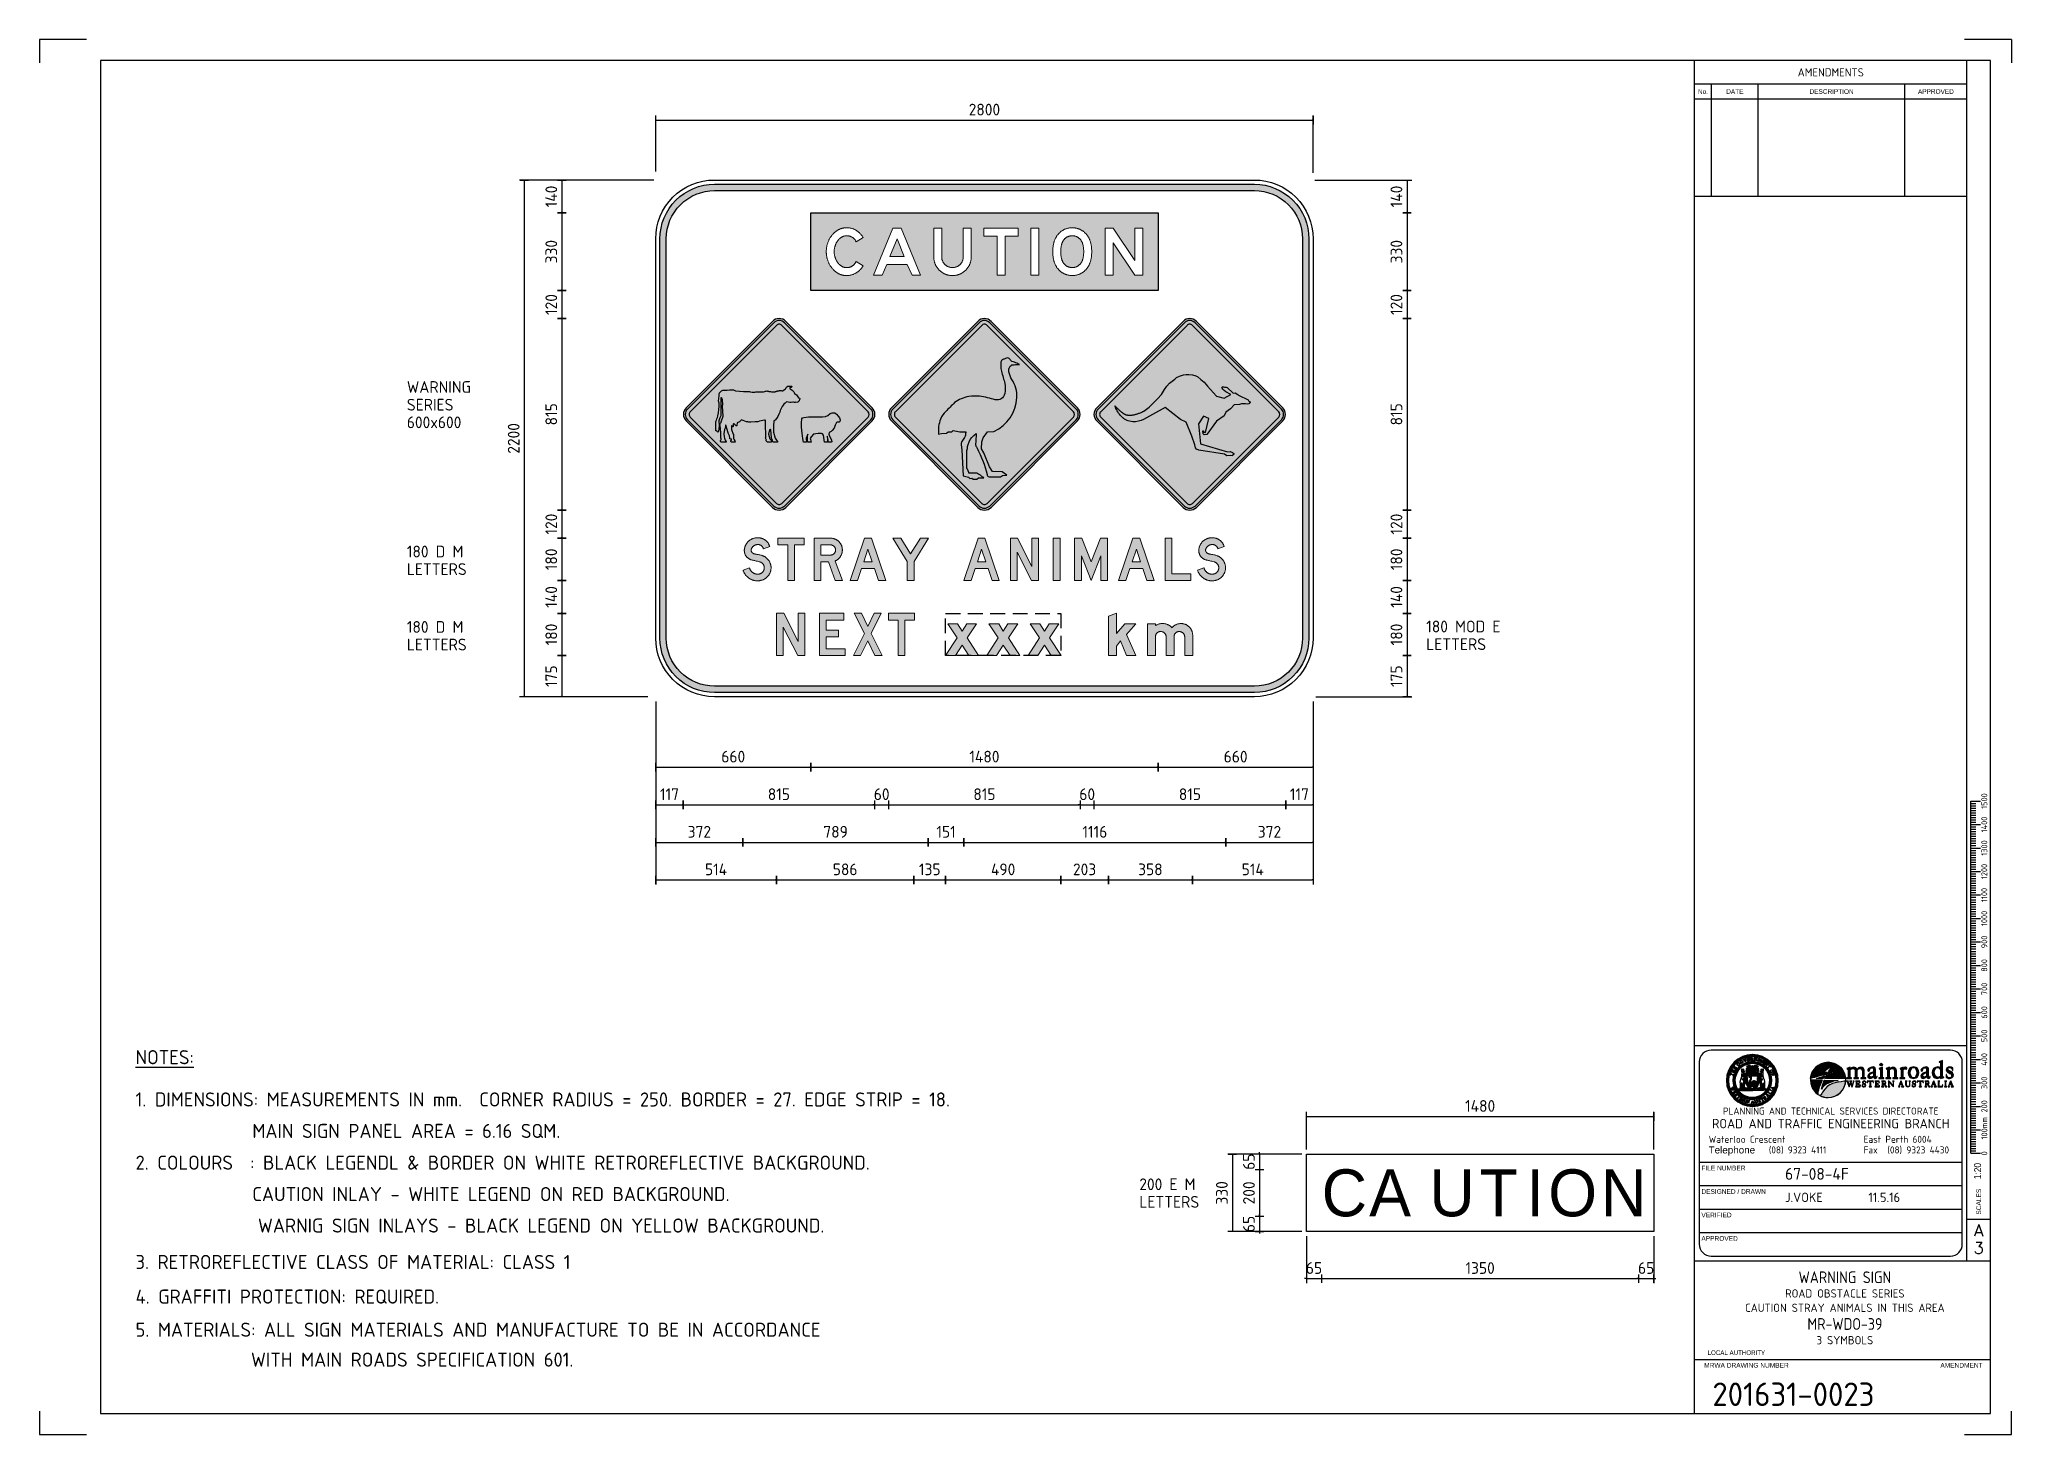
# Model space of a CAD drawing. Header units: millimetres. Extents: x 0 to 420, y 0 to 297.
import ezdxf
from ezdxf.enums import TextEntityAlignment as Align

# ---------------------------------------------------------------- set-up
doc = ezdxf.new("R2010")
doc.units = ezdxf.units.MM
doc.header["$LTSCALE"] = 10
doc.linetypes.add('CENTERX2', pattern=[101.6, 63.5, -12.7, 12.7, -12.7])
doc.linetypes.add('HIDDEN', pattern=[9.525, 6.35, -3.175])
for name, color, linetype in [('comments', 4, 'Continuous'), ('L18', 4, 'Continuous'), ('L25', 1, 'Continuous'), ('L35', 3, 'Continuous'), ('RED', 7, 'Continuous'), ('State Govt Logo', 4, 'Continuous'), ('T25', 1, 'Continuous'), ('TBLK18', 4, 'Continuous'), ('TBLK25', 1, 'Continuous'), ('TBLK35', 3, 'Continuous'), ('TBLK50', 7, 'Continuous'), ('YELLOW', 7, 'Continuous')]:
    doc.layers.add(name, color=color, linetype=linetype)
doc.styles.add('ESERIES', font='Eseries.shx')
doc.styles.add('HELV', font='helvs.shx')
doc.styles.add('HELVL', font='helvl', dxfattribs={"width": 0.8})
doc.styles.add('ISO', font='iso3098b')
doc.styles.add('ISO3098B', font='iso3098b.shx')
doc.styles.add('ROMAND', font='romand')
doc.dimstyles.new('SIGNSDIM', dxfattribs={"dimtxt": 2.5, "dimasz": 0.2, "dimexe": 1, "dimexo": 1, "dimgap": 1, "dimtad": 1, "dimtoh": 1, "dimdec": 4, "dimlfac": 20, "dimrnd": 1, "dimdsep": 46, "dimtxsty": 'ISO3098B', "dimblk": 'SGNDIM', "dimcen": 2.5, "dimse1": 1, "dimse2": 1, "dimadec": 0, "dimazin": 0, "dimtfac": 1, "dimtdec": 4, "dimtix": 1, "dimtmove": 0, "dimatfit": 3, "dimldrblk": 'SGNDIM', "dimfxl": 1, "dimtolj": 1, "dimtzin": 0, "dimarcsym": 0})

msp = doc.modelspace()

# ---------------------------------------------------------------- texts
at = {"layer": 'comments', "style": 'ISO'}
for s, p in [('WARNING', (78.2440917, 221.76349)), ('SERIES', (78.2440917, 217.9922238)), ('600x600', (78.2440917, 214.2422238))]:
    msp.add_text(s, height=2.5, dxfattribs=at).set_placement(p)
at = {"layer": 'L35', "style": 'ESERIES'}
for s, p in [('C', (273.0778973, 46.4527905)), ('A', (283.1872723, 46.4527905)), ('U', (296.0083661, 46.4527905)), ('T', (306.7036786, 46.4527905)), ('I', (316.6989911, 46.4527905)), ('O', (321.3286786, 46.4527905)), ('N', (332.5583661, 46.4527905))]:
    msp.add_text(s, height=10, dxfattribs=at).set_placement(p)
at = {"layer": 'T25', "color": 3, "style": 'ISO'}
for s, p in [('%%UNOTES:', (20.4719163, 78.8340011)), ('1. DIMENSIONS: MEASUREMENTS IN mm.  CORNER RADIUS = 250. BORDER = 27. EDGE STRIP = 18.', (20.4719163, 69.8340011)), ('              MAIN SIGN PANEL AREA = 6.16 SQM.', (19.8384344, 63.1385841)), ('2. COLOURS  : BLACK LEGENDL & BORDER ON WHITE RETROREFLECTIVE BACKGROUND.', (20.4719163, 56.3838811)), ('              CAUTION INLAY - WHITE LEGEND ON RED BACKGROUND.', (19.8384344, 49.6884641)), ('               WARNIG SIGN INLAYS - BLACK LEGEND ON YELLOW BACKGROUND.', (19.2049525, 42.9930471)), ('3. RETROREFLECTIVE CLASS OF MATERIAL: CLASS 1', (20.4719163, 35.2382677)), ('4. GRAFFITI PROTECTION: REQUIRED.', (20.4719163, 27.8691865)), ('5. MATERIALS: ALL SIGN MATERIALS AND MANUFACTURE TO BE IN ACCORDANCE ', (20.4719163, 20.8173567)), ('               WITH MAIN ROADS SPECIFICATION 601.', (17.7254826, 14.4479625))]:
    msp.add_text(s, height=3, dxfattribs=at).set_placement(p)

# ---------------------------------------------------------------- blocks, each defined once
blk = doc.blocks.new('BLK16DES')
at = {"layer": 'comments', "style": 'ISO'}
for s, p in [('180 D M', (0, 0)), ('LETTERS', (0, -3.75))]:
    blk.add_text(s, height=2.5, dxfattribs=at).set_placement(p)
blk = doc.blocks.new('BLK13DES')
at = {"layer": 'comments', "style": 'ISO'}
for s, p in [('180 D M', (0, 0)), ('LETTERS', (0, -3.75))]:
    blk.add_text(s, height=2.5, dxfattribs=at).set_placement(p)
blk = doc.blocks.new('SGNDIM')
for p, q in [((0, 0), (-1, 0)), ((0, 4.5), (0, -4.5))]:
    blk.add_line(p, q)
blk = doc.blocks.new('*D21')
at = {"layer": 'Defpoints', "color": 0, "transparency": 16777216}
for p in [(271.25, 279.82), (131.25, 267.9), (271.25, 267.62)]:
    blk.add_point(p, dxfattribs=at)
at = {"layer": 'T25', "color": 0, "lineweight": -2, "transparency": 16777216}
for p, q in [((131.25, 268.9), (131.25, 280.82)), ((131.45, 279.82), (271.05, 279.82)), ((271.25, 268.62), (271.25, 280.82))]:
    blk.add_line(p, q, dxfattribs=at)
at = {"layer": 'T25', "color": 0, "lineweight": -2, "transparency": 16777216, "xscale": 0.2, "yscale": 0.2, "zscale": 0.2, "rotation": 180}
blk.add_blockref('SGNDIM', (131.25, 279.82), dxfattribs=at)
at = {"layer": 'T25', "color": 0, "lineweight": -2, "transparency": 16777216, "xscale": 0.2, "yscale": 0.2, "zscale": 0.2}
blk.add_blockref('SGNDIM', (271.25, 279.82), dxfattribs=at)
at = {"layer": 'T25', "color": 0, "transparency": 16777216, "insert": (201.25, 282.07), "char_height": 2.5, "attachment_point": 5, "style": 'ISO3098B'}
blk.add_mtext('\\A1;2800', dxfattribs=at)
blk = doc.blocks.new('*D22')
at = {"layer": 'Defpoints', "color": 0, "transparency": 16777216}
for p in [(122.66, 165.82), (111.25, 157.07), (122.66, 157.07)]:
    blk.add_point(p, dxfattribs=at)
at = {"layer": 'T25', "color": 0, "lineweight": -2, "transparency": 16777216}
for p, q in [((111.25, 165.62), (111.25, 157.27)), ((121.66, 157.07), (110.25, 157.07))]:
    blk.add_line(p, q, dxfattribs=at)
at = {"layer": 'T25', "color": 0, "lineweight": -2, "transparency": 16777216, "xscale": 0.2, "yscale": 0.2, "zscale": 0.2}
for p, rotation in [((111.25, 165.82), 90), ((111.25, 157.07), 270)]:
    blk.add_blockref('SGNDIM', p, dxfattribs=dict(at, rotation=rotation))
at = {"layer": 'T25', "color": 0, "transparency": 16777216, "insert": (109, 161.45), "char_height": 2.5, "attachment_point": 5, "rotation": 90, "style": 'ISO3098B'}
blk.add_mtext('\\A1;175', dxfattribs=at)
blk = doc.blocks.new('*D23')
at = {"layer": 'Defpoints', "color": 0, "transparency": 16777216}
for p in [(131.25, 174.82), (111.25, 165.82), (131.25, 165.82)]:
    blk.add_point(p, dxfattribs=at)
at = {"layer": 'T25', "color": 0, "lineweight": -2, "transparency": 16777216}
blk.add_line((111.25, 174.62), (111.25, 166.02), dxfattribs=at)
at = {"layer": 'T25', "color": 0, "lineweight": -2, "transparency": 16777216, "xscale": 0.2, "yscale": 0.2, "zscale": 0.2}
for p, rotation in [((111.25, 174.82), 90), ((111.25, 165.82), 270)]:
    blk.add_blockref('SGNDIM', p, dxfattribs=dict(at, rotation=rotation))
at = {"layer": 'T25', "color": 0, "transparency": 16777216, "insert": (109, 170.32), "char_height": 2.5, "attachment_point": 5, "rotation": 90, "style": 'ISO3098B'}
blk.add_mtext('\\A1;180', dxfattribs=at)
blk = doc.blocks.new('*D24')
at = {"layer": 'Defpoints', "color": 0, "transparency": 16777216}
for p in [(124.41, 181.82), (111.25, 174.82), (124.41, 174.82)]:
    blk.add_point(p, dxfattribs=at)
at = {"layer": 'T25', "color": 0, "lineweight": -2, "transparency": 16777216}
blk.add_line((111.25, 181.62), (111.25, 175.02), dxfattribs=at)
at = {"layer": 'T25', "color": 0, "lineweight": -2, "transparency": 16777216, "xscale": 0.2, "yscale": 0.2, "zscale": 0.2}
for p, rotation in [((111.25, 181.82), 90), ((111.25, 174.82), 270)]:
    blk.add_blockref('SGNDIM', p, dxfattribs=dict(at, rotation=rotation))
at = {"layer": 'T25', "color": 0, "transparency": 16777216, "insert": (109, 178.32), "char_height": 2.5, "attachment_point": 5, "rotation": 90, "style": 'ISO3098B'}
blk.add_mtext('\\A1;140', dxfattribs=at)
blk = doc.blocks.new('*D25')
at = {"layer": 'Defpoints', "color": 0, "transparency": 16777216}
for p in [(131.25, 190.82), (111.25, 181.82), (131.25, 181.82)]:
    blk.add_point(p, dxfattribs=at)
at = {"layer": 'T25', "color": 0, "lineweight": -2, "transparency": 16777216}
blk.add_line((111.25, 190.62), (111.25, 182.02), dxfattribs=at)
at = {"layer": 'T25', "color": 0, "lineweight": -2, "transparency": 16777216, "xscale": 0.2, "yscale": 0.2, "zscale": 0.2}
for p, rotation in [((111.25, 190.82), 90), ((111.25, 181.82), 270)]:
    blk.add_blockref('SGNDIM', p, dxfattribs=dict(at, rotation=rotation))
at = {"layer": 'T25', "color": 0, "transparency": 16777216, "insert": (109, 186.32), "char_height": 2.5, "attachment_point": 5, "rotation": 90, "style": 'ISO3098B'}
blk.add_mtext('\\A1;180', dxfattribs=at)
blk = doc.blocks.new('*D26')
at = {"layer": 'Defpoints', "color": 0, "transparency": 16777216}
for p in [(121.92, 243.57), (111.25, 237.57), (121.92, 237.57)]:
    blk.add_point(p, dxfattribs=at)
at = {"layer": 'T25', "color": 0, "lineweight": -2, "transparency": 16777216}
blk.add_line((111.25, 243.37), (111.25, 237.77), dxfattribs=at)
at = {"layer": 'T25', "color": 0, "lineweight": -2, "transparency": 16777216, "xscale": 0.2, "yscale": 0.2, "zscale": 0.2}
for p, rotation in [((111.25, 243.57), 90), ((111.25, 237.57), 270)]:
    blk.add_blockref('SGNDIM', p, dxfattribs=dict(at, rotation=rotation))
at = {"layer": 'T25', "color": 0, "transparency": 16777216, "insert": (109, 240.57), "char_height": 2.5, "attachment_point": 5, "rotation": 90, "style": 'ISO3098B'}
blk.add_mtext('\\A1;120', dxfattribs=at)
blk = doc.blocks.new('*D27')
at = {"layer": 'Defpoints', "color": 0, "transparency": 16777216}
for p in [(131.25, 260.07), (111.25, 243.57), (131.25, 243.57)]:
    blk.add_point(p, dxfattribs=at)
at = {"layer": 'T25', "color": 0, "lineweight": -2, "transparency": 16777216}
blk.add_line((111.25, 259.87), (111.25, 243.77), dxfattribs=at)
at = {"layer": 'T25', "color": 0, "lineweight": -2, "transparency": 16777216, "xscale": 0.2, "yscale": 0.2, "zscale": 0.2}
for p, rotation in [((111.25, 260.07), 90), ((111.25, 243.57), 270)]:
    blk.add_blockref('SGNDIM', p, dxfattribs=dict(at, rotation=rotation))
at = {"layer": 'T25', "color": 0, "transparency": 16777216, "insert": (109, 251.82), "char_height": 2.5, "attachment_point": 5, "rotation": 90, "style": 'ISO3098B'}
blk.add_mtext('\\A1;330', dxfattribs=at)
blk = doc.blocks.new('*D28')
at = {"layer": 'Defpoints', "color": 0, "transparency": 16777216}
for p in [(131.87, 267.07), (111.25, 260.07), (165.89, 260.07)]:
    blk.add_point(p, dxfattribs=at)
at = {"layer": 'T25', "color": 0, "lineweight": -2, "transparency": 16777216}
for p, q in [((130.87, 267.07), (110.25, 267.07)), ((111.25, 266.87), (111.25, 260.27))]:
    blk.add_line(p, q, dxfattribs=at)
at = {"layer": 'T25', "color": 0, "lineweight": -2, "transparency": 16777216, "xscale": 0.2, "yscale": 0.2, "zscale": 0.2}
for p, rotation in [((111.25, 267.07), 90), ((111.25, 260.07), 270)]:
    blk.add_blockref('SGNDIM', p, dxfattribs=dict(at, rotation=rotation))
at = {"layer": 'T25', "color": 0, "transparency": 16777216, "insert": (109, 263.57), "char_height": 2.5, "attachment_point": 5, "rotation": 90, "style": 'ISO3098B'}
blk.add_mtext('\\A1;140', dxfattribs=at)
blk = doc.blocks.new('*D36')
at = {"layer": 'Defpoints', "color": 0, "transparency": 16777216}
for p in [(245.55, 165.13), (271.25, 153.92), (271.25, 118.07)]:
    blk.add_point(p, dxfattribs=at)
at = {"layer": 'T25', "color": 0, "lineweight": -2, "transparency": 16777216}
for p, q in [((271.25, 152.92), (271.25, 117.07)), ((245.75, 118.07), (271.05, 118.07))]:
    blk.add_line(p, q, dxfattribs=at)
at = {"layer": 'T25', "color": 0, "lineweight": -2, "transparency": 16777216, "xscale": 0.2, "yscale": 0.2, "zscale": 0.2, "rotation": 180}
blk.add_blockref('SGNDIM', (245.55, 118.07), dxfattribs=at)
at = {"layer": 'T25', "color": 0, "lineweight": -2, "transparency": 16777216, "xscale": 0.2, "yscale": 0.2, "zscale": 0.2}
blk.add_blockref('SGNDIM', (271.25, 118.07), dxfattribs=at)
at = {"layer": 'T25', "color": 0, "transparency": 16777216, "insert": (258.4, 120.32), "char_height": 2.5, "attachment_point": 5, "style": 'ISO3098B'}
blk.add_mtext('\\A1;514', dxfattribs=at)
blk = doc.blocks.new('*D37')
at = {"layer": 'Defpoints', "color": 0, "transparency": 16777216}
for p in [(131.25, 147.66), (156.95, 147.66), (156.95, 118.07)]:
    blk.add_point(p, dxfattribs=at)
at = {"layer": 'T25', "color": 0, "lineweight": -2, "transparency": 16777216}
for p, q in [((131.25, 146.66), (131.25, 117.07)), ((131.45, 118.07), (156.75, 118.07))]:
    blk.add_line(p, q, dxfattribs=at)
at = {"layer": 'T25', "color": 0, "lineweight": -2, "transparency": 16777216, "xscale": 0.2, "yscale": 0.2, "zscale": 0.2, "rotation": 180}
blk.add_blockref('SGNDIM', (131.25, 118.07), dxfattribs=at)
at = {"layer": 'T25', "color": 0, "lineweight": -2, "transparency": 16777216, "xscale": 0.2, "yscale": 0.2, "zscale": 0.2}
blk.add_blockref('SGNDIM', (156.95, 118.07), dxfattribs=at)
at = {"layer": 'T25', "color": 0, "transparency": 16777216, "insert": (144.1, 120.32), "char_height": 2.5, "attachment_point": 5, "style": 'ISO3098B'}
blk.add_mtext('\\A1;514', dxfattribs=at)
blk = doc.blocks.new('*D38')
at = {"layer": 'Defpoints', "color": 0, "transparency": 16777216}
for p in [(252.68, 165.89), (271.25, 156.91), (271.25, 126.07)]:
    blk.add_point(p, dxfattribs=at)
at = {"layer": 'T25', "color": 0, "lineweight": -2, "transparency": 16777216}
for p, q in [((271.25, 155.91), (271.25, 125.07)), ((252.88, 126.07), (271.05, 126.07))]:
    blk.add_line(p, q, dxfattribs=at)
at = {"layer": 'T25', "color": 0, "lineweight": -2, "transparency": 16777216, "xscale": 0.2, "yscale": 0.2, "zscale": 0.2, "rotation": 180}
blk.add_blockref('SGNDIM', (252.68, 126.07), dxfattribs=at)
at = {"layer": 'T25', "color": 0, "lineweight": -2, "transparency": 16777216, "xscale": 0.2, "yscale": 0.2, "zscale": 0.2}
blk.add_blockref('SGNDIM', (271.25, 126.07), dxfattribs=at)
at = {"layer": 'T25', "color": 0, "transparency": 16777216, "insert": (261.96, 128.32), "char_height": 2.5, "attachment_point": 5, "style": 'ISO3098B'}
blk.add_mtext('\\A1;372', dxfattribs=at)
blk = doc.blocks.new('*D39')
at = {"layer": 'Defpoints', "color": 0, "transparency": 16777216}
for p in [(196.86, 149.07), (252.68, 149.07), (252.68, 126.07)]:
    blk.add_point(p, dxfattribs=at)
at = {"layer": 'T25', "color": 0, "lineweight": -2, "transparency": 16777216}
blk.add_line((197.06, 126.07), (252.48, 126.07), dxfattribs=at)
at = {"layer": 'T25', "color": 0, "lineweight": -2, "transparency": 16777216, "xscale": 0.2, "yscale": 0.2, "zscale": 0.2, "rotation": 180}
blk.add_blockref('SGNDIM', (196.86, 126.07), dxfattribs=at)
at = {"layer": 'T25', "color": 0, "lineweight": -2, "transparency": 16777216, "xscale": 0.2, "yscale": 0.2, "zscale": 0.2}
blk.add_blockref('SGNDIM', (252.68, 126.07), dxfattribs=at)
at = {"layer": 'T25', "color": 0, "transparency": 16777216, "insert": (224.77, 128.32), "char_height": 2.5, "attachment_point": 5, "style": 'ISO3098B'}
blk.add_mtext('\\A1;1116', dxfattribs=at)
blk = doc.blocks.new('*D40')
at = {"layer": 'Defpoints', "color": 0, "transparency": 16777216}
for p in [(189.3, 149.07), (196.86, 149.07), (196.86, 126.07)]:
    blk.add_point(p, dxfattribs=at)
at = {"layer": 'T25', "color": 0, "lineweight": -2, "transparency": 16777216}
blk.add_line((189.5, 126.07), (196.66, 126.07), dxfattribs=at)
at = {"layer": 'T25', "color": 0, "lineweight": -2, "transparency": 16777216, "xscale": 0.2, "yscale": 0.2, "zscale": 0.2, "rotation": 180}
blk.add_blockref('SGNDIM', (189.3, 126.07), dxfattribs=at)
at = {"layer": 'T25', "color": 0, "lineweight": -2, "transparency": 16777216, "xscale": 0.2, "yscale": 0.2, "zscale": 0.2}
blk.add_blockref('SGNDIM', (196.86, 126.07), dxfattribs=at)
at = {"layer": 'T25', "color": 0, "transparency": 16777216, "insert": (193.08, 128.32), "char_height": 2.5, "attachment_point": 5, "style": 'ISO3098B'}
blk.add_mtext('\\A1;151', dxfattribs=at)
blk = doc.blocks.new('*D41')
at = {"layer": 'Defpoints', "color": 0, "transparency": 16777216}
for p in [(149.83, 149.07), (189.3, 149.07), (189.3, 126.07)]:
    blk.add_point(p, dxfattribs=at)
at = {"layer": 'T25', "color": 0, "lineweight": -2, "transparency": 16777216}
blk.add_line((150.03, 126.07), (189.1, 126.07), dxfattribs=at)
at = {"layer": 'T25', "color": 0, "lineweight": -2, "transparency": 16777216, "xscale": 0.2, "yscale": 0.2, "zscale": 0.2, "rotation": 180}
blk.add_blockref('SGNDIM', (149.83, 126.07), dxfattribs=at)
at = {"layer": 'T25', "color": 0, "lineweight": -2, "transparency": 16777216, "xscale": 0.2, "yscale": 0.2, "zscale": 0.2}
blk.add_blockref('SGNDIM', (189.3, 126.07), dxfattribs=at)
at = {"layer": 'T25', "color": 0, "transparency": 16777216, "insert": (169.56, 128.32), "char_height": 2.5, "attachment_point": 5, "style": 'ISO3098B'}
blk.add_mtext('\\A1;789', dxfattribs=at)
blk = doc.blocks.new('*D42')
at = {"layer": 'Defpoints', "color": 0, "transparency": 16777216}
for p in [(149.83, 165.89), (131.25, 156.41), (149.83, 126.07)]:
    blk.add_point(p, dxfattribs=at)
at = {"layer": 'T25', "color": 0, "lineweight": -2, "transparency": 16777216}
for p, q in [((131.25, 155.41), (131.25, 125.07)), ((131.45, 126.07), (149.63, 126.07))]:
    blk.add_line(p, q, dxfattribs=at)
at = {"layer": 'T25', "color": 0, "lineweight": -2, "transparency": 16777216, "xscale": 0.2, "yscale": 0.2, "zscale": 0.2, "rotation": 180}
blk.add_blockref('SGNDIM', (131.25, 126.07), dxfattribs=at)
at = {"layer": 'T25', "color": 0, "lineweight": -2, "transparency": 16777216, "xscale": 0.2, "yscale": 0.2, "zscale": 0.2}
blk.add_blockref('SGNDIM', (149.83, 126.07), dxfattribs=at)
at = {"layer": 'T25', "color": 0, "transparency": 16777216, "insert": (140.54, 128.32), "char_height": 2.5, "attachment_point": 5, "style": 'ISO3098B'}
blk.add_mtext('\\A1;372', dxfattribs=at)
blk = doc.blocks.new('*D43')
at = {"layer": 'Defpoints', "color": 0, "transparency": 16777216}
for p in [(238.24, 157.08), (271.25, 157.08), (271.25, 142.07)]:
    blk.add_point(p, dxfattribs=at)
at = {"layer": 'T25', "color": 0, "lineweight": -2, "transparency": 16777216}
for p, q in [((271.25, 156.08), (271.25, 141.07)), ((238.44, 142.07), (271.05, 142.07))]:
    blk.add_line(p, q, dxfattribs=at)
at = {"layer": 'T25', "color": 0, "lineweight": -2, "transparency": 16777216, "xscale": 0.2, "yscale": 0.2, "zscale": 0.2, "rotation": 180}
blk.add_blockref('SGNDIM', (238.24, 142.07), dxfattribs=at)
at = {"layer": 'T25', "color": 0, "lineweight": -2, "transparency": 16777216, "xscale": 0.2, "yscale": 0.2, "zscale": 0.2}
blk.add_blockref('SGNDIM', (271.25, 142.07), dxfattribs=at)
at = {"layer": 'T25', "color": 0, "transparency": 16777216, "insert": (254.75, 144.32), "char_height": 2.5, "attachment_point": 5, "style": 'ISO3098B'}
blk.add_mtext('\\A1;660', dxfattribs=at)
blk = doc.blocks.new('*D44')
at = {"layer": 'Defpoints', "color": 0, "transparency": 16777216}
for p in [(164.26, 157.06), (238.24, 157.06), (238.24, 142.07)]:
    blk.add_point(p, dxfattribs=at)
at = {"layer": 'T25', "color": 0, "lineweight": -2, "transparency": 16777216}
blk.add_line((164.46, 142.07), (238.04, 142.07), dxfattribs=at)
at = {"layer": 'T25', "color": 0, "lineweight": -2, "transparency": 16777216, "xscale": 0.2, "yscale": 0.2, "zscale": 0.2, "rotation": 180}
blk.add_blockref('SGNDIM', (164.26, 142.07), dxfattribs=at)
at = {"layer": 'T25', "color": 0, "lineweight": -2, "transparency": 16777216, "xscale": 0.2, "yscale": 0.2, "zscale": 0.2}
blk.add_blockref('SGNDIM', (238.24, 142.07), dxfattribs=at)
at = {"layer": 'T25', "color": 0, "transparency": 16777216, "insert": (201.25, 144.32), "char_height": 2.5, "attachment_point": 5, "style": 'ISO3098B'}
blk.add_mtext('\\A1;1480', dxfattribs=at)
blk = doc.blocks.new('*D45')
at = {"layer": 'Defpoints', "color": 0, "transparency": 16777216}
for p in [(131.25, 157.08), (164.26, 157.08), (164.26, 142.07)]:
    blk.add_point(p, dxfattribs=at)
at = {"layer": 'T25', "color": 0, "lineweight": -2, "transparency": 16777216}
for p, q in [((131.25, 156.08), (131.25, 141.07)), ((131.45, 142.07), (164.06, 142.07))]:
    blk.add_line(p, q, dxfattribs=at)
at = {"layer": 'T25', "color": 0, "lineweight": -2, "transparency": 16777216, "xscale": 0.2, "yscale": 0.2, "zscale": 0.2, "rotation": 180}
blk.add_blockref('SGNDIM', (131.25, 142.07), dxfattribs=at)
at = {"layer": 'T25', "color": 0, "lineweight": -2, "transparency": 16777216, "xscale": 0.2, "yscale": 0.2, "zscale": 0.2}
blk.add_blockref('SGNDIM', (164.26, 142.07), dxfattribs=at)
at = {"layer": 'T25', "color": 0, "transparency": 16777216, "insert": (147.76, 144.32), "char_height": 2.5, "attachment_point": 5, "style": 'ISO3098B'}
blk.add_mtext('\\A1;660', dxfattribs=at)
blk = doc.blocks.new('*D46')
at = {"layer": 'Defpoints', "color": 0, "transparency": 16777216}
for p in [(125.49, 267.07), (103.25, 157.07), (130.59, 157.07)]:
    blk.add_point(p, dxfattribs=at)
at = {"layer": 'T25', "color": 0, "lineweight": -2, "transparency": 16777216}
for p, q in [((124.49, 267.07), (102.25, 267.07)), ((103.25, 266.87), (103.25, 157.27)), ((129.59, 157.07), (102.25, 157.07))]:
    blk.add_line(p, q, dxfattribs=at)
at = {"layer": 'T25', "color": 0, "lineweight": -2, "transparency": 16777216, "xscale": 0.2, "yscale": 0.2, "zscale": 0.2}
for p, rotation in [((103.25, 267.07), 90), ((103.25, 157.07), 270)]:
    blk.add_blockref('SGNDIM', p, dxfattribs=dict(at, rotation=rotation))
at = {"layer": 'T25', "color": 0, "transparency": 16777216, "insert": (101, 212.07), "char_height": 2.5, "attachment_point": 5, "rotation": 90, "style": 'ISO3098B'}
blk.add_mtext('\\A1;2200', dxfattribs=at)
blk = doc.blocks.new('BLK20DES')
at = {"layer": 'comments', "style": 'ISO'}
for s, p in [('200 E M', (0, 0)), ('LETTERS', (0, -3.75))]:
    blk.add_text(s, height=2.5, dxfattribs=at).set_placement(p)
blk = doc.blocks.new('*D47')
at = {"layer": 'Defpoints', "color": 0, "transparency": 16777216}
for p in [(343.81, 67.7), (269.83, 59.7), (343.81, 59.7)]:
    blk.add_point(p, dxfattribs=at)
at = {"layer": 'T25', "color": 0, "lineweight": -2, "transparency": 16777216}
for p, q in [((269.83, 60.7), (269.83, 68.7)), ((270.03, 67.7), (343.61, 67.7)), ((343.81, 60.7), (343.81, 68.7))]:
    blk.add_line(p, q, dxfattribs=at)
at = {"layer": 'T25', "color": 0, "lineweight": -2, "transparency": 16777216, "xscale": 0.2, "yscale": 0.2, "zscale": 0.2, "rotation": 180}
blk.add_blockref('SGNDIM', (269.83, 67.7), dxfattribs=at)
at = {"layer": 'T25', "color": 0, "lineweight": -2, "transparency": 16777216, "xscale": 0.2, "yscale": 0.2, "zscale": 0.2}
blk.add_blockref('SGNDIM', (343.81, 67.7), dxfattribs=at)
at = {"layer": 'T25', "color": 0, "transparency": 16777216, "insert": (306.82, 69.95), "char_height": 2.5, "attachment_point": 5, "style": 'ISO3098B'}
blk.add_mtext('\\A1;1480', dxfattribs=at)
blk = doc.blocks.new('*D48')
at = {"layer": 'Defpoints', "color": 0, "transparency": 16777216}
for p in [(269.83, 46.45), (259.83, 43.2), (269.83, 43.2)]:
    blk.add_point(p, dxfattribs=at)
at = {"layer": 'T25', "color": 0, "lineweight": -2, "transparency": 16777216}
for p, q in [((259.83, 46.65), (259.83, 46.85)), ((259.83, 46.45), (259.83, 43.2)), ((268.83, 43.2), (258.83, 43.2)), ((259.83, 43), (259.83, 42.8))]:
    blk.add_line(p, q, dxfattribs=at)
at = {"layer": 'T25', "color": 0, "lineweight": -2, "transparency": 16777216, "xscale": 0.2, "yscale": 0.2, "zscale": 0.2}
for p, rotation in [((259.83, 46.45), 270), ((259.83, 43.2), 90)]:
    blk.add_blockref('SGNDIM', p, dxfattribs=dict(at, rotation=rotation))
at = {"layer": 'T25', "color": 0, "transparency": 16777216, "insert": (257.58, 44.83), "char_height": 2.5, "attachment_point": 5, "rotation": 90, "style": 'ISO3098B'}
blk.add_mtext('\\A1;65', dxfattribs=at)
blk = doc.blocks.new('*D49')
at = {"layer": 'Defpoints', "color": 0, "transparency": 16777216}
for p in [(269.83, 56.45), (259.83, 46.45), (269.83, 46.45)]:
    blk.add_point(p, dxfattribs=at)
at = {"layer": 'T25', "color": 0, "lineweight": -2, "transparency": 16777216}
blk.add_line((259.83, 56.25), (259.83, 46.65), dxfattribs=at)
at = {"layer": 'T25', "color": 0, "lineweight": -2, "transparency": 16777216, "xscale": 0.2, "yscale": 0.2, "zscale": 0.2}
for p, rotation in [((259.83, 56.45), 90), ((259.83, 46.45), 270)]:
    blk.add_blockref('SGNDIM', p, dxfattribs=dict(at, rotation=rotation))
at = {"layer": 'T25', "color": 0, "transparency": 16777216, "insert": (257.58, 51.45), "char_height": 2.5, "attachment_point": 5, "rotation": 90, "style": 'ISO3098B'}
blk.add_mtext('\\A1;200', dxfattribs=at)
blk = doc.blocks.new('*D50')
at = {"layer": 'Defpoints', "color": 0, "transparency": 16777216}
for p in [(269.83, 59.7), (259.83, 56.45), (269.83, 56.45)]:
    blk.add_point(p, dxfattribs=at)
at = {"layer": 'T25', "color": 0, "lineweight": -2, "transparency": 16777216}
for p, q in [((268.83, 59.7), (258.83, 59.7)), ((259.83, 59.9), (259.83, 60.1)), ((259.83, 59.7), (259.83, 56.45)), ((259.83, 56.25), (259.83, 56.05))]:
    blk.add_line(p, q, dxfattribs=at)
at = {"layer": 'T25', "color": 0, "lineweight": -2, "transparency": 16777216, "xscale": 0.2, "yscale": 0.2, "zscale": 0.2}
for p, rotation in [((259.83, 59.7), 270), ((259.83, 56.45), 90)]:
    blk.add_blockref('SGNDIM', p, dxfattribs=dict(at, rotation=rotation))
at = {"layer": 'T25', "color": 0, "transparency": 16777216, "insert": (257.58, 58.08), "char_height": 2.5, "attachment_point": 5, "rotation": 90, "style": 'ISO3098B'}
blk.add_mtext('\\A1;65', dxfattribs=at)
blk = doc.blocks.new('*D51')
at = {"layer": 'Defpoints', "color": 0, "transparency": 16777216}
for p in [(340.56, 43.2), (343.81, 43.2), (343.81, 33.2)]:
    blk.add_point(p, dxfattribs=at)
at = {"layer": 'T25', "color": 0, "lineweight": -2, "transparency": 16777216}
for p, q in [((343.81, 42.2), (343.81, 32.2)), ((340.36, 33.2), (340.16, 33.2)), ((340.56, 33.2), (343.81, 33.2)), ((344.01, 33.2), (344.21, 33.2))]:
    blk.add_line(p, q, dxfattribs=at)
at = {"layer": 'T25', "color": 0, "lineweight": -2, "transparency": 16777216, "xscale": 0.2, "yscale": 0.2, "zscale": 0.2}
blk.add_blockref('SGNDIM', (340.56, 33.2), dxfattribs=at)
at = {"layer": 'T25', "color": 0, "lineweight": -2, "transparency": 16777216, "xscale": 0.2, "yscale": 0.2, "zscale": 0.2, "rotation": 180}
blk.add_blockref('SGNDIM', (343.81, 33.2), dxfattribs=at)
at = {"layer": 'T25', "color": 0, "transparency": 16777216, "insert": (342.18, 35.45), "char_height": 2.5, "attachment_point": 5, "style": 'ISO3098B'}
blk.add_mtext('\\A1;65', dxfattribs=at)
blk = doc.blocks.new('*D52')
at = {"layer": 'Defpoints', "color": 0, "transparency": 16777216}
for p in [(273.08, 43.2), (340.56, 43.2), (340.56, 33.2)]:
    blk.add_point(p, dxfattribs=at)
at = {"layer": 'T25', "color": 0, "lineweight": -2, "transparency": 16777216}
blk.add_line((273.28, 33.2), (340.36, 33.2), dxfattribs=at)
at = {"layer": 'T25', "color": 0, "lineweight": -2, "transparency": 16777216, "xscale": 0.2, "yscale": 0.2, "zscale": 0.2, "rotation": 180}
blk.add_blockref('SGNDIM', (273.08, 33.2), dxfattribs=at)
at = {"layer": 'T25', "color": 0, "lineweight": -2, "transparency": 16777216, "xscale": 0.2, "yscale": 0.2, "zscale": 0.2}
blk.add_blockref('SGNDIM', (340.56, 33.2), dxfattribs=at)
at = {"layer": 'T25', "color": 0, "transparency": 16777216, "insert": (306.82, 35.45), "char_height": 2.5, "attachment_point": 5, "style": 'ISO3098B'}
blk.add_mtext('\\A1;1350', dxfattribs=at)
blk = doc.blocks.new('*D53')
at = {"layer": 'Defpoints', "color": 0, "transparency": 16777216}
for p in [(269.83, 43.2), (273.08, 43.2), (273.08, 33.2)]:
    blk.add_point(p, dxfattribs=at)
at = {"layer": 'T25', "color": 0, "lineweight": -2, "transparency": 16777216}
for p, q in [((269.83, 42.2), (269.83, 32.2)), ((269.63, 33.2), (269.43, 33.2)), ((269.83, 33.2), (273.08, 33.2)), ((273.28, 33.2), (273.48, 33.2))]:
    blk.add_line(p, q, dxfattribs=at)
at = {"layer": 'T25', "color": 0, "lineweight": -2, "transparency": 16777216, "xscale": 0.2, "yscale": 0.2, "zscale": 0.2}
blk.add_blockref('SGNDIM', (269.83, 33.2), dxfattribs=at)
at = {"layer": 'T25', "color": 0, "lineweight": -2, "transparency": 16777216, "xscale": 0.2, "yscale": 0.2, "zscale": 0.2, "rotation": 180}
blk.add_blockref('SGNDIM', (273.08, 33.2), dxfattribs=at)
at = {"layer": 'T25', "color": 0, "transparency": 16777216, "insert": (271.45, 35.45), "char_height": 2.5, "attachment_point": 5, "style": 'ISO3098B'}
blk.add_mtext('\\A1;65', dxfattribs=at)
blk = doc.blocks.new('*D54')
at = {"layer": 'Defpoints', "color": 0, "transparency": 16777216}
for p in [(263.07, 59.7), (254.07, 43.2), (263.07, 43.2)]:
    blk.add_point(p, dxfattribs=at)
at = {"layer": 'T25', "color": 0, "lineweight": -2, "transparency": 16777216}
for p, q in [((262.07, 59.7), (253.07, 59.7)), ((254.07, 59.5), (254.07, 43.4)), ((262.07, 43.2), (253.07, 43.2))]:
    blk.add_line(p, q, dxfattribs=at)
at = {"layer": 'T25', "color": 0, "lineweight": -2, "transparency": 16777216, "xscale": 0.2, "yscale": 0.2, "zscale": 0.2}
for p, rotation in [((254.07, 59.7), 90), ((254.07, 43.2), 270)]:
    blk.add_blockref('SGNDIM', p, dxfattribs=dict(at, rotation=rotation))
at = {"layer": 'T25', "color": 0, "transparency": 16777216, "insert": (251.82, 51.45), "char_height": 2.5, "attachment_point": 5, "rotation": 90, "style": 'ISO3098B'}
blk.add_mtext('\\A1;330', dxfattribs=at)
blk = doc.blocks.new('*D55')
at = {"layer": 'Defpoints', "color": 0, "transparency": 16777216}
for p in [(132.3, 237.57), (111.25, 196.82), (130.91, 196.82)]:
    blk.add_point(p, dxfattribs=at)
at = {"layer": 'T25', "color": 0, "lineweight": -2, "transparency": 16777216}
blk.add_line((111.25, 237.37), (111.25, 197.02), dxfattribs=at)
at = {"layer": 'T25', "color": 0, "lineweight": -2, "transparency": 16777216, "xscale": 0.2, "yscale": 0.2, "zscale": 0.2}
for p, rotation in [((111.25, 237.57), 90), ((111.25, 196.82), 270)]:
    blk.add_blockref('SGNDIM', p, dxfattribs=dict(at, rotation=rotation))
at = {"layer": 'T25', "color": 0, "transparency": 16777216, "insert": (109, 217.2), "char_height": 2.5, "attachment_point": 5, "rotation": 90, "style": 'ISO3098B'}
blk.add_mtext('\\A1;815', dxfattribs=at)
blk = doc.blocks.new('*D56')
at = {"layer": 'Defpoints', "color": 0, "transparency": 16777216}
for p in [(121.92, 196.82), (111.25, 190.82), (121.92, 190.82)]:
    blk.add_point(p, dxfattribs=at)
at = {"layer": 'T25', "color": 0, "lineweight": -2, "transparency": 16777216}
blk.add_line((111.25, 196.62), (111.25, 191.02), dxfattribs=at)
at = {"layer": 'T25', "color": 0, "lineweight": -2, "transparency": 16777216, "xscale": 0.2, "yscale": 0.2, "zscale": 0.2}
for p, rotation in [((111.25, 196.82), 90), ((111.25, 190.82), 270)]:
    blk.add_blockref('SGNDIM', p, dxfattribs=dict(at, rotation=rotation))
at = {"layer": 'T25', "color": 0, "transparency": 16777216, "insert": (109, 193.82), "char_height": 2.5, "attachment_point": 5, "rotation": 90, "style": 'ISO3098B'}
blk.add_mtext('\\A1;120', dxfattribs=at)
blk = doc.blocks.new('*D57')
at = {"layer": 'Defpoints', "color": 0, "transparency": 16777216}
for p in [(265.41, 144.78), (271.25, 141.68), (271.25, 134.07)]:
    blk.add_point(p, dxfattribs=at)
at = {"layer": 'T25', "color": 0, "lineweight": -2, "transparency": 16777216}
for p, q in [((271.25, 140.68), (271.25, 133.07)), ((265.61, 134.07), (271.05, 134.07))]:
    blk.add_line(p, q, dxfattribs=at)
at = {"layer": 'T25', "color": 0, "lineweight": -2, "transparency": 16777216, "xscale": 0.2, "yscale": 0.2, "zscale": 0.2, "rotation": 180}
blk.add_blockref('SGNDIM', (265.41, 134.07), dxfattribs=at)
at = {"layer": 'T25', "color": 0, "lineweight": -2, "transparency": 16777216, "xscale": 0.2, "yscale": 0.2, "zscale": 0.2}
blk.add_blockref('SGNDIM', (271.25, 134.07), dxfattribs=at)
at = {"layer": 'T25', "color": 0, "transparency": 16777216, "insert": (268.33, 136.32), "char_height": 2.5, "attachment_point": 5, "style": 'ISO3098B'}
blk.add_mtext('\\A1;117', dxfattribs=at)
blk = doc.blocks.new('*D58')
at = {"layer": 'Defpoints', "color": 0, "transparency": 16777216}
for p in [(224.64, 162.52), (265.41, 160.51), (265.41, 134.07)]:
    blk.add_point(p, dxfattribs=at)
at = {"layer": 'T25', "color": 0, "lineweight": -2, "transparency": 16777216}
blk.add_line((224.84, 134.07), (265.21, 134.07), dxfattribs=at)
at = {"layer": 'T25', "color": 0, "lineweight": -2, "transparency": 16777216, "xscale": 0.2, "yscale": 0.2, "zscale": 0.2, "rotation": 180}
blk.add_blockref('SGNDIM', (224.64, 134.07), dxfattribs=at)
at = {"layer": 'T25', "color": 0, "lineweight": -2, "transparency": 16777216, "xscale": 0.2, "yscale": 0.2, "zscale": 0.2}
blk.add_blockref('SGNDIM', (265.41, 134.07), dxfattribs=at)
at = {"layer": 'T25', "color": 0, "transparency": 16777216, "insert": (245.02, 136.32), "char_height": 2.5, "attachment_point": 5, "style": 'ISO3098B'}
blk.add_mtext('\\A1;815', dxfattribs=at)
blk = doc.blocks.new('*D59')
at = {"layer": 'Defpoints', "color": 0, "transparency": 16777216}
for p in [(221.64, 143.23), (224.64, 143.23), (224.64, 134.07)]:
    blk.add_point(p, dxfattribs=at)
at = {"layer": 'T25', "color": 0, "lineweight": -2, "transparency": 16777216}
for p, q in [((221.44, 134.07), (221.24, 134.07)), ((221.64, 134.07), (224.64, 134.07)), ((224.84, 134.07), (225.04, 134.07))]:
    blk.add_line(p, q, dxfattribs=at)
at = {"layer": 'T25', "color": 0, "lineweight": -2, "transparency": 16777216, "xscale": 0.2, "yscale": 0.2, "zscale": 0.2}
blk.add_blockref('SGNDIM', (221.64, 134.07), dxfattribs=at)
at = {"layer": 'T25', "color": 0, "lineweight": -2, "transparency": 16777216, "xscale": 0.2, "yscale": 0.2, "zscale": 0.2, "rotation": 180}
blk.add_blockref('SGNDIM', (224.64, 134.07), dxfattribs=at)
at = {"layer": 'T25', "color": 0, "transparency": 16777216, "insert": (223.14, 136.32), "char_height": 2.5, "attachment_point": 5, "style": 'ISO3098B'}
blk.add_mtext('\\A1;60', dxfattribs=at)
blk = doc.blocks.new('*D60')
at = {"layer": 'Defpoints', "color": 0, "transparency": 16777216}
for p in [(221.64, 169.36), (180.87, 156.45), (221.64, 134.07)]:
    blk.add_point(p, dxfattribs=at)
at = {"layer": 'T25', "color": 0, "lineweight": -2, "transparency": 16777216}
blk.add_line((181.07, 134.07), (221.44, 134.07), dxfattribs=at)
at = {"layer": 'T25', "color": 0, "lineweight": -2, "transparency": 16777216, "xscale": 0.2, "yscale": 0.2, "zscale": 0.2, "rotation": 180}
blk.add_blockref('SGNDIM', (180.87, 134.07), dxfattribs=at)
at = {"layer": 'T25', "color": 0, "lineweight": -2, "transparency": 16777216, "xscale": 0.2, "yscale": 0.2, "zscale": 0.2}
blk.add_blockref('SGNDIM', (221.64, 134.07), dxfattribs=at)
at = {"layer": 'T25', "color": 0, "transparency": 16777216, "insert": (201.25, 136.32), "char_height": 2.5, "attachment_point": 5, "style": 'ISO3098B'}
blk.add_mtext('\\A1;815', dxfattribs=at)
blk = doc.blocks.new('*D61')
at = {"layer": 'Defpoints', "color": 0, "transparency": 16777216}
for p in [(177.87, 145.37), (180.87, 145.37), (180.87, 134.07)]:
    blk.add_point(p, dxfattribs=at)
at = {"layer": 'T25', "color": 0, "lineweight": -2, "transparency": 16777216}
for p, q in [((177.67, 134.07), (177.47, 134.07)), ((177.87, 134.07), (180.87, 134.07)), ((181.07, 134.07), (181.27, 134.07))]:
    blk.add_line(p, q, dxfattribs=at)
at = {"layer": 'T25', "color": 0, "lineweight": -2, "transparency": 16777216, "xscale": 0.2, "yscale": 0.2, "zscale": 0.2}
blk.add_blockref('SGNDIM', (177.87, 134.07), dxfattribs=at)
at = {"layer": 'T25', "color": 0, "lineweight": -2, "transparency": 16777216, "xscale": 0.2, "yscale": 0.2, "zscale": 0.2, "rotation": 180}
blk.add_blockref('SGNDIM', (180.87, 134.07), dxfattribs=at)
at = {"layer": 'T25', "color": 0, "transparency": 16777216, "insert": (179.37, 136.32), "char_height": 2.5, "attachment_point": 5, "style": 'ISO3098B'}
blk.add_mtext('\\A1;60', dxfattribs=at)
blk = doc.blocks.new('*D62')
at = {"layer": 'Defpoints', "color": 0, "transparency": 16777216}
for p in [(137.1, 228.8), (177.87, 228.8), (177.87, 134.07)]:
    blk.add_point(p, dxfattribs=at)
at = {"layer": 'T25', "color": 0, "lineweight": -2, "transparency": 16777216}
blk.add_line((137.3, 134.07), (177.67, 134.07), dxfattribs=at)
at = {"layer": 'T25', "color": 0, "lineweight": -2, "transparency": 16777216, "xscale": 0.2, "yscale": 0.2, "zscale": 0.2, "rotation": 180}
blk.add_blockref('SGNDIM', (137.1, 134.07), dxfattribs=at)
at = {"layer": 'T25', "color": 0, "lineweight": -2, "transparency": 16777216, "xscale": 0.2, "yscale": 0.2, "zscale": 0.2}
blk.add_blockref('SGNDIM', (177.87, 134.07), dxfattribs=at)
at = {"layer": 'T25', "color": 0, "transparency": 16777216, "insert": (157.48, 136.32), "char_height": 2.5, "attachment_point": 5, "style": 'ISO3098B'}
blk.add_mtext('\\A1;815', dxfattribs=at)
blk = doc.blocks.new('*D63')
at = {"layer": 'Defpoints', "color": 0, "transparency": 16777216}
for p in [(131.25, 138.91), (137.1, 140.8), (137.1, 134.07)]:
    blk.add_point(p, dxfattribs=at)
at = {"layer": 'T25', "color": 0, "lineweight": -2, "transparency": 16777216}
for p, q in [((131.25, 137.91), (131.25, 133.07)), ((131.45, 134.07), (136.9, 134.07))]:
    blk.add_line(p, q, dxfattribs=at)
at = {"layer": 'T25', "color": 0, "lineweight": -2, "transparency": 16777216, "xscale": 0.2, "yscale": 0.2, "zscale": 0.2, "rotation": 180}
blk.add_blockref('SGNDIM', (131.25, 134.07), dxfattribs=at)
at = {"layer": 'T25', "color": 0, "lineweight": -2, "transparency": 16777216, "xscale": 0.2, "yscale": 0.2, "zscale": 0.2}
blk.add_blockref('SGNDIM', (137.1, 134.07), dxfattribs=at)
at = {"layer": 'T25', "color": 0, "transparency": 16777216, "insert": (134.18, 136.32), "char_height": 2.5, "attachment_point": 5, "style": 'ISO3098B'}
blk.add_mtext('\\A1;117', dxfattribs=at)
blk = doc.blocks.new('*D66')
at = {"layer": 'Defpoints', "color": 0, "transparency": 16777216}
for p in [(279.85, 165.82), (270.82, 157.07), (291.25, 157.07)]:
    blk.add_point(p, dxfattribs=at)
at = {"layer": 'T25', "color": 0, "lineweight": -2, "transparency": 16777216}
for p, q in [((291.25, 165.62), (291.25, 157.27)), ((271.82, 157.07), (292.25, 157.07))]:
    blk.add_line(p, q, dxfattribs=at)
at = {"layer": 'T25', "color": 0, "lineweight": -2, "transparency": 16777216, "xscale": 0.2, "yscale": 0.2, "zscale": 0.2}
for p, rotation in [((291.25, 165.82), 90), ((291.25, 157.07), 270)]:
    blk.add_blockref('SGNDIM', p, dxfattribs=dict(at, rotation=rotation))
at = {"layer": 'T25', "color": 0, "transparency": 16777216, "insert": (289, 161.45), "char_height": 2.5, "attachment_point": 5, "rotation": 90, "style": 'ISO3098B'}
blk.add_mtext('\\A1;175', dxfattribs=at)
blk = doc.blocks.new('*D67')
at = {"layer": 'Defpoints', "color": 0, "transparency": 16777216}
for p in [(271.25, 174.82), (271.25, 165.82), (291.25, 165.82)]:
    blk.add_point(p, dxfattribs=at)
at = {"layer": 'T25', "color": 0, "lineweight": -2, "transparency": 16777216}
blk.add_line((291.25, 174.62), (291.25, 166.02), dxfattribs=at)
at = {"layer": 'T25', "color": 0, "lineweight": -2, "transparency": 16777216, "xscale": 0.2, "yscale": 0.2, "zscale": 0.2}
for p, rotation in [((291.25, 174.82), 90), ((291.25, 165.82), 270)]:
    blk.add_blockref('SGNDIM', p, dxfattribs=dict(at, rotation=rotation))
at = {"layer": 'T25', "color": 0, "transparency": 16777216, "insert": (289, 170.32), "char_height": 2.5, "attachment_point": 5, "rotation": 90, "style": 'ISO3098B'}
blk.add_mtext('\\A1;180', dxfattribs=at)
blk = doc.blocks.new('*D68')
at = {"layer": 'Defpoints', "color": 0, "transparency": 16777216}
for p in [(278.09, 181.82), (278.09, 174.82), (291.25, 174.82)]:
    blk.add_point(p, dxfattribs=at)
at = {"layer": 'T25', "color": 0, "lineweight": -2, "transparency": 16777216}
blk.add_line((291.25, 181.62), (291.25, 175.02), dxfattribs=at)
at = {"layer": 'T25', "color": 0, "lineweight": -2, "transparency": 16777216, "xscale": 0.2, "yscale": 0.2, "zscale": 0.2}
for p, rotation in [((291.25, 181.82), 90), ((291.25, 174.82), 270)]:
    blk.add_blockref('SGNDIM', p, dxfattribs=dict(at, rotation=rotation))
at = {"layer": 'T25', "color": 0, "transparency": 16777216, "insert": (289, 178.32), "char_height": 2.5, "attachment_point": 5, "rotation": 90, "style": 'ISO3098B'}
blk.add_mtext('\\A1;140', dxfattribs=at)
blk = doc.blocks.new('*D69')
at = {"layer": 'Defpoints', "color": 0, "transparency": 16777216}
for p in [(271.25, 190.82), (271.25, 181.82), (291.25, 181.82)]:
    blk.add_point(p, dxfattribs=at)
at = {"layer": 'T25', "color": 0, "lineweight": -2, "transparency": 16777216}
blk.add_line((291.25, 190.62), (291.25, 182.02), dxfattribs=at)
at = {"layer": 'T25', "color": 0, "lineweight": -2, "transparency": 16777216, "xscale": 0.2, "yscale": 0.2, "zscale": 0.2}
for p, rotation in [((291.25, 190.82), 90), ((291.25, 181.82), 270)]:
    blk.add_blockref('SGNDIM', p, dxfattribs=dict(at, rotation=rotation))
at = {"layer": 'T25', "color": 0, "transparency": 16777216, "insert": (289, 186.32), "char_height": 2.5, "attachment_point": 5, "rotation": 90, "style": 'ISO3098B'}
blk.add_mtext('\\A1;180', dxfattribs=at)
blk = doc.blocks.new('*D70')
at = {"layer": 'Defpoints', "color": 0, "transparency": 16777216}
for p in [(280.59, 243.57), (280.59, 237.57), (291.25, 237.57)]:
    blk.add_point(p, dxfattribs=at)
at = {"layer": 'T25', "color": 0, "lineweight": -2, "transparency": 16777216}
blk.add_line((291.25, 243.37), (291.25, 237.77), dxfattribs=at)
at = {"layer": 'T25', "color": 0, "lineweight": -2, "transparency": 16777216, "xscale": 0.2, "yscale": 0.2, "zscale": 0.2}
for p, rotation in [((291.25, 243.57), 90), ((291.25, 237.57), 270)]:
    blk.add_blockref('SGNDIM', p, dxfattribs=dict(at, rotation=rotation))
at = {"layer": 'T25', "color": 0, "transparency": 16777216, "insert": (289, 240.57), "char_height": 2.5, "attachment_point": 5, "rotation": 90, "style": 'ISO3098B'}
blk.add_mtext('\\A1;120', dxfattribs=at)
blk = doc.blocks.new('*D71')
at = {"layer": 'Defpoints', "color": 0, "transparency": 16777216}
for p in [(271.25, 260.07), (271.25, 243.57), (291.25, 243.57)]:
    blk.add_point(p, dxfattribs=at)
at = {"layer": 'T25', "color": 0, "lineweight": -2, "transparency": 16777216}
blk.add_line((291.25, 259.87), (291.25, 243.77), dxfattribs=at)
at = {"layer": 'T25', "color": 0, "lineweight": -2, "transparency": 16777216, "xscale": 0.2, "yscale": 0.2, "zscale": 0.2}
for p, rotation in [((291.25, 260.07), 90), ((291.25, 243.57), 270)]:
    blk.add_blockref('SGNDIM', p, dxfattribs=dict(at, rotation=rotation))
at = {"layer": 'T25', "color": 0, "transparency": 16777216, "insert": (289, 251.82), "char_height": 2.5, "attachment_point": 5, "rotation": 90, "style": 'ISO3098B'}
blk.add_mtext('\\A1;330', dxfattribs=at)
blk = doc.blocks.new('*D72')
at = {"layer": 'Defpoints', "color": 0, "transparency": 16777216}
for p in [(270.63, 267.07), (236.62, 260.07), (291.25, 260.07)]:
    blk.add_point(p, dxfattribs=at)
at = {"layer": 'T25', "color": 0, "lineweight": -2, "transparency": 16777216}
for p, q in [((271.63, 267.07), (292.25, 267.07)), ((291.25, 266.87), (291.25, 260.27))]:
    blk.add_line(p, q, dxfattribs=at)
at = {"layer": 'T25', "color": 0, "lineweight": -2, "transparency": 16777216, "xscale": 0.2, "yscale": 0.2, "zscale": 0.2}
for p, rotation in [((291.25, 267.07), 90), ((291.25, 260.07), 270)]:
    blk.add_blockref('SGNDIM', p, dxfattribs=dict(at, rotation=rotation))
at = {"layer": 'T25', "color": 0, "transparency": 16777216, "insert": (289, 263.57), "char_height": 2.5, "attachment_point": 5, "rotation": 90, "style": 'ISO3098B'}
blk.add_mtext('\\A1;140', dxfattribs=at)
blk = doc.blocks.new('*D65')
at = {"layer": 'Defpoints', "color": 0, "transparency": 16777216}
for p in [(272.06, 237.57), (273.46, 196.82), (291.25, 196.82)]:
    blk.add_point(p, dxfattribs=at)
at = {"layer": 'T25', "color": 0, "lineweight": -2, "transparency": 16777216}
blk.add_line((291.25, 237.37), (291.25, 197.02), dxfattribs=at)
at = {"layer": 'T25', "color": 0, "lineweight": -2, "transparency": 16777216, "xscale": 0.2, "yscale": 0.2, "zscale": 0.2}
for p, rotation in [((291.25, 237.57), 90), ((291.25, 196.82), 270)]:
    blk.add_blockref('SGNDIM', p, dxfattribs=dict(at, rotation=rotation))
at = {"layer": 'T25', "color": 0, "transparency": 16777216, "insert": (289, 217.2), "char_height": 2.5, "attachment_point": 5, "rotation": 90, "style": 'ISO3098B'}
blk.add_mtext('\\A1;815', dxfattribs=at)
blk = doc.blocks.new('*D64')
at = {"layer": 'Defpoints', "color": 0, "transparency": 16777216}
for p in [(280.59, 196.82), (280.59, 190.82), (291.25, 190.82)]:
    blk.add_point(p, dxfattribs=at)
at = {"layer": 'T25', "color": 0, "lineweight": -2, "transparency": 16777216}
blk.add_line((291.25, 196.62), (291.25, 191.02), dxfattribs=at)
at = {"layer": 'T25', "color": 0, "lineweight": -2, "transparency": 16777216, "xscale": 0.2, "yscale": 0.2, "zscale": 0.2}
for p, rotation in [((291.25, 196.82), 90), ((291.25, 190.82), 270)]:
    blk.add_blockref('SGNDIM', p, dxfattribs=dict(at, rotation=rotation))
at = {"layer": 'T25', "color": 0, "transparency": 16777216, "insert": (289, 193.82), "char_height": 2.5, "attachment_point": 5, "rotation": 90, "style": 'ISO3098B'}
blk.add_mtext('\\A1;120', dxfattribs=at)
blk = doc.blocks.new('BLK3DES')
at = {"layer": 'comments', "style": 'ISO'}
for s, p in [('180 MOD E', (0, 0)), ('LETTERS', (0, -3.75))]:
    blk.add_text(s, height=2.5, dxfattribs=at).set_placement(p)
blk = doc.blocks.new('*D74')
at = {"layer": 'Defpoints', "color": 0, "transparency": 16777216}
for p in [(227.66, 129.32), (245.55, 129.32), (245.55, 118.07)]:
    blk.add_point(p, dxfattribs=at)
at = {"layer": 'T25', "color": 0, "lineweight": -2, "transparency": 16777216}
blk.add_line((227.86, 118.07), (245.35, 118.07), dxfattribs=at)
at = {"layer": 'T25', "color": 0, "lineweight": -2, "transparency": 16777216, "xscale": 0.2, "yscale": 0.2, "zscale": 0.2, "rotation": 180}
blk.add_blockref('SGNDIM', (227.66, 118.07), dxfattribs=at)
at = {"layer": 'T25', "color": 0, "lineweight": -2, "transparency": 16777216, "xscale": 0.2, "yscale": 0.2, "zscale": 0.2}
blk.add_blockref('SGNDIM', (245.55, 118.07), dxfattribs=at)
at = {"layer": 'T25', "color": 0, "transparency": 16777216, "insert": (236.6, 120.32), "char_height": 2.5, "attachment_point": 5, "style": 'ISO3098B'}
blk.add_mtext('\\A1;358', dxfattribs=at)
blk = doc.blocks.new('*D75')
at = {"layer": 'Defpoints', "color": 0, "transparency": 16777216}
for p in [(217.5, 129.32), (227.66, 129.32), (227.66, 118.07)]:
    blk.add_point(p, dxfattribs=at)
at = {"layer": 'T25', "color": 0, "lineweight": -2, "transparency": 16777216}
blk.add_line((217.7, 118.07), (227.46, 118.07), dxfattribs=at)
at = {"layer": 'T25', "color": 0, "lineweight": -2, "transparency": 16777216, "xscale": 0.2, "yscale": 0.2, "zscale": 0.2, "rotation": 180}
blk.add_blockref('SGNDIM', (217.5, 118.07), dxfattribs=at)
at = {"layer": 'T25', "color": 0, "lineweight": -2, "transparency": 16777216, "xscale": 0.2, "yscale": 0.2, "zscale": 0.2}
blk.add_blockref('SGNDIM', (227.66, 118.07), dxfattribs=at)
at = {"layer": 'T25', "color": 0, "transparency": 16777216, "insert": (222.58, 120.32), "char_height": 2.5, "attachment_point": 5, "style": 'ISO3098B'}
blk.add_mtext('\\A1;203', dxfattribs=at)
blk = doc.blocks.new('*D76')
at = {"layer": 'Defpoints', "color": 0, "transparency": 16777216}
for p in [(192.98, 129.32), (217.5, 129.32), (217.5, 118.07)]:
    blk.add_point(p, dxfattribs=at)
at = {"layer": 'T25', "color": 0, "lineweight": -2, "transparency": 16777216}
blk.add_line((193.18, 118.07), (217.3, 118.07), dxfattribs=at)
at = {"layer": 'T25', "color": 0, "lineweight": -2, "transparency": 16777216, "xscale": 0.2, "yscale": 0.2, "zscale": 0.2, "rotation": 180}
blk.add_blockref('SGNDIM', (192.98, 118.07), dxfattribs=at)
at = {"layer": 'T25', "color": 0, "lineweight": -2, "transparency": 16777216, "xscale": 0.2, "yscale": 0.2, "zscale": 0.2}
blk.add_blockref('SGNDIM', (217.5, 118.07), dxfattribs=at)
at = {"layer": 'T25', "color": 0, "transparency": 16777216, "insert": (205.24, 120.32), "char_height": 2.5, "attachment_point": 5, "style": 'ISO3098B'}
blk.add_mtext('\\A1;490', dxfattribs=at)
blk = doc.blocks.new('*D77')
at = {"layer": 'Defpoints', "color": 0, "transparency": 16777216}
for p in [(186.23, 129.32), (192.98, 129.32), (192.98, 118.07)]:
    blk.add_point(p, dxfattribs=at)
at = {"layer": 'T25', "color": 0, "lineweight": -2, "transparency": 16777216}
blk.add_line((186.43, 118.07), (192.78, 118.07), dxfattribs=at)
at = {"layer": 'T25', "color": 0, "lineweight": -2, "transparency": 16777216, "xscale": 0.2, "yscale": 0.2, "zscale": 0.2, "rotation": 180}
blk.add_blockref('SGNDIM', (186.23, 118.07), dxfattribs=at)
at = {"layer": 'T25', "color": 0, "lineweight": -2, "transparency": 16777216, "xscale": 0.2, "yscale": 0.2, "zscale": 0.2}
blk.add_blockref('SGNDIM', (192.98, 118.07), dxfattribs=at)
at = {"layer": 'T25', "color": 0, "transparency": 16777216, "insert": (189.61, 120.32), "char_height": 2.5, "attachment_point": 5, "style": 'ISO3098B'}
blk.add_mtext('\\A1;135', dxfattribs=at)
blk = doc.blocks.new('*D78')
at = {"layer": 'Defpoints', "color": 0, "transparency": 16777216}
for p in [(156.95, 129.32), (186.23, 129.32), (186.23, 118.07)]:
    blk.add_point(p, dxfattribs=at)
at = {"layer": 'T25', "color": 0, "lineweight": -2, "transparency": 16777216}
blk.add_line((157.15, 118.07), (186.03, 118.07), dxfattribs=at)
at = {"layer": 'T25', "color": 0, "lineweight": -2, "transparency": 16777216, "xscale": 0.2, "yscale": 0.2, "zscale": 0.2, "rotation": 180}
blk.add_blockref('SGNDIM', (156.95, 118.07), dxfattribs=at)
at = {"layer": 'T25', "color": 0, "lineweight": -2, "transparency": 16777216, "xscale": 0.2, "yscale": 0.2, "zscale": 0.2}
blk.add_blockref('SGNDIM', (186.23, 118.07), dxfattribs=at)
at = {"layer": 'T25', "color": 0, "transparency": 16777216, "insert": (171.59, 120.32), "char_height": 2.5, "attachment_point": 5, "style": 'ISO3098B'}
blk.add_mtext('\\A1;586', dxfattribs=at)
blk = doc.blocks.new('sca20_3')
at = {"layer": 'L18'}
for p, q in [((-4.14, 89), (-2.14, 89)), ((-4.14, 14), (-4.14, 89)), ((-4.14, 88.5), (-3.14, 88.5)), ((-4.14, 88), (-3.14, 88)), ((-4.14, 87.5), (-3.14, 87.5)), ((-4.14, 87), (-3.14, 87)), ((-4.14, 86.5), (-3.14, 86.5)), ((-4.14, 86), (-3.14, 86)), ((-4.14, 85.5), (-3.14, 85.5)), ((-4.14, 85), (-3.14, 85)), ((-4.14, 84.5), (-3.14, 84.5)), ((-4.14, 84), (-2.14, 84)), ((-4.14, 83.5), (-3.14, 83.5)), ((-4.14, 83), (-3.14, 83)), ((-4.14, 82.5), (-3.14, 82.5)), ((-4.14, 82), (-3.14, 82)), ((-4.14, 81.5), (-3.14, 81.5)), ((-4.14, 81), (-3.14, 81)), ((-4.14, 80.5), (-3.14, 80.5)), ((-4.14, 80), (-3.14, 80)), ((-4.14, 79.5), (-3.14, 79.5)), ((-4.14, 79), (-2.14, 79)), ((-4.14, 78.5), (-3.14, 78.5)), ((-4.14, 78), (-3.14, 78)), ((-4.14, 77.5), (-3.14, 77.5)), ((-4.14, 77), (-3.14, 77)), ((-4.14, 76.5), (-3.14, 76.5)), ((-4.14, 76), (-3.14, 76)), ((-4.14, 75.5), (-3.14, 75.5)), ((-4.14, 75), (-3.14, 75)), ((-4.14, 74.5), (-3.14, 74.5)), ((-4.14, 74), (-2.14, 74)), ((-4.14, 73.5), (-3.14, 73.5)), ((-4.14, 73), (-3.14, 73)), ((-4.14, 72.5), (-3.14, 72.5)), ((-4.14, 72), (-3.14, 72)), ((-4.14, 71.5), (-3.14, 71.5)), ((-4.14, 71), (-3.14, 71)), ((-4.14, 70.5), (-3.14, 70.5)), ((-4.14, 70), (-3.14, 70)), ((-4.14, 69.5), (-3.14, 69.5)), ((-4.14, 69), (-2.14, 69)), ((-4.14, 68.5), (-3.14, 68.5)), ((-4.14, 68), (-3.14, 68)), ((-4.14, 67.5), (-3.14, 67.5)), ((-4.14, 67), (-3.14, 67)), ((-4.14, 66.5), (-3.14, 66.5)), ((-4.14, 66), (-3.14, 66)), ((-4.14, 65.5), (-3.14, 65.5)), ((-4.14, 65), (-3.14, 65)), ((-4.14, 64.5), (-3.14, 64.5)), ((-4.14, 64), (-2.14, 64)), ((-4.14, 63.5), (-3.14, 63.5)), ((-4.14, 63), (-3.14, 63)), ((-4.14, 62.5), (-3.14, 62.5)), ((-4.14, 62), (-3.14, 62)), ((-4.14, 61.5), (-3.14, 61.5)), ((-4.14, 61), (-3.14, 61)), ((-4.14, 60.5), (-3.14, 60.5)), ((-4.14, 60), (-3.14, 60)), ((-4.14, 59.5), (-3.14, 59.5)), ((-4.14, 59), (-2.14, 59)), ((-4.14, 58.5), (-3.14, 58.5)), ((-4.14, 58), (-3.14, 58)), ((-4.14, 57.5), (-3.14, 57.5)), ((-4.14, 57), (-3.14, 57)), ((-4.14, 56.5), (-3.14, 56.5)), ((-4.14, 56), (-3.14, 56)), ((-4.14, 55.5), (-3.14, 55.5)), ((-4.14, 55), (-3.14, 55)), ((-4.14, 54.5), (-3.14, 54.5)), ((-4.14, 54), (-2.14, 54)), ((-4.14, 53.5), (-3.14, 53.5)), ((-4.14, 53), (-3.14, 53)), ((-4.14, 52.5), (-3.14, 52.5)), ((-4.14, 52), (-3.14, 52)), ((-4.14, 51.5), (-3.14, 51.5)), ((-4.14, 51), (-3.14, 51)), ((-4.14, 50.5), (-3.14, 50.5)), ((-4.14, 50), (-3.14, 50)), ((-4.14, 49.5), (-3.14, 49.5)), ((-4.14, 49), (-2.14, 49)), ((-4.14, 48.5), (-3.14, 48.5)), ((-4.14, 48), (-3.14, 48)), ((-4.14, 47.5), (-3.14, 47.5)), ((-4.14, 47), (-3.14, 47)), ((-4.14, 46.5), (-3.14, 46.5)), ((-4.14, 46), (-3.14, 46)), ((-4.14, 45.5), (-3.14, 45.5)), ((-4.14, 45), (-3.14, 45)), ((-4.14, 44.5), (-3.14, 44.5)), ((-4.14, 44), (-2.14, 44)), ((-4.14, 43.5), (-3.14, 43.5)), ((-4.14, 43), (-3.14, 43)), ((-4.14, 42.5), (-3.14, 42.5)), ((-4.14, 42), (-3.14, 42)), ((-4.14, 41.5), (-3.14, 41.5)), ((-4.14, 41), (-3.14, 41)), ((-4.14, 40.5), (-3.14, 40.5)), ((-4.14, 40), (-3.14, 40)), ((-4.14, 39.5), (-3.14, 39.5)), ((-4.14, 39), (-2.14, 39)), ((-4.14, 38.5), (-3.14, 38.5)), ((-4.14, 38), (-3.14, 38)), ((-4.14, 37.5), (-3.14, 37.5)), ((-4.14, 37), (-3.14, 37)), ((-4.14, 36.5), (-3.14, 36.5)), ((-4.14, 36), (-3.14, 36)), ((-4.14, 35.5), (-3.14, 35.5)), ((-4.14, 35), (-3.14, 35)), ((-4.14, 34.5), (-3.14, 34.5)), ((-4.14, 34), (-2.14, 34)), ((-4.14, 33.5), (-3.14, 33.5)), ((-4.14, 33), (-3.14, 33)), ((-4.14, 32.5), (-3.14, 32.5)), ((-4.14, 32), (-3.14, 32)), ((-4.14, 31.5), (-3.14, 31.5)), ((-4.14, 31), (-3.14, 31)), ((-4.14, 30.5), (-3.14, 30.5)), ((-4.14, 30), (-3.14, 30)), ((-4.14, 29.5), (-3.14, 29.5)), ((-4.14, 29), (-2.14, 29)), ((-4.14, 28.5), (-3.14, 28.5)), ((-4.14, 28), (-3.14, 28)), ((-4.14, 27.5), (-3.14, 27.5)), ((-4.14, 27), (-3.14, 27)), ((-4.14, 26.5), (-3.14, 26.5)), ((-4.14, 26), (-3.14, 26)), ((-4.14, 25.5), (-3.14, 25.5)), ((-4.14, 25), (-3.14, 25)), ((-4.14, 24.5), (-3.14, 24.5)), ((-4.14, 24), (-2.14, 24)), ((-4.14, 23.5), (-3.14, 23.5)), ((-4.14, 23), (-3.14, 23)), ((-4.14, 22.5), (-3.14, 22.5)), ((-4.14, 22), (-3.14, 22)), ((-4.14, 21.5), (-3.14, 21.5)), ((-4.14, 21), (-3.14, 21)), ((-4.14, 20.5), (-3.14, 20.5)), ((-4.14, 20), (-3.14, 20)), ((-4.14, 19.5), (-3.14, 19.5)), ((-4.14, 19), (-2.14, 19)), ((-4.14, 18.5), (-3.14, 18.5)), ((-4.14, 18), (-3.14, 18)), ((-4.14, 17.5), (-3.14, 17.5)), ((-4.14, 17), (-3.14, 17)), ((-4.14, 16.5), (-3.14, 16.5)), ((-4.14, 16), (-3.14, 16)), ((-4.14, 15.5), (-3.14, 15.5)), ((-4.14, 15), (-3.14, 15)), ((-4.14, 14.5), (-3.14, 14.5)), ((-4.14, 14), (-2.14, 14))]:
    blk.add_line(p, q, dxfattribs=at)
at = {"layer": 'L18', "style": 'ISO'}
for s, p in [('1500', (-0.68, 89)), ('1400', (-0.68, 84)), ('1300', (-0.68, 79)), ('1200', (-0.68, 74)), ('1100', (-0.68, 69)), ('1000', (-0.68, 64)), ('900', (-0.68, 59)), ('800', (-0.68, 54)), ('700', (-0.68, 49)), ('600', (-0.68, 44)), ('500', (-0.68, 39)), ('400', (-0.68, 34)), ('300', (-0.68, 29)), ('200', (-0.68, 24)), ('0', (-0.68, 14))]:
    blk.add_text(s, height=1.25, rotation=90, dxfattribs=at).set_placement(p, align=Align.CENTER)
blk.add_text('100mm', height=1.25, rotation=90, dxfattribs=at).set_placement((-0.67, 16.95))
at = {"layer": 'L18', "style": 'HELV', "width": 0.85}
blk.add_text('1:20', height=1.5, rotation=90, dxfattribs=at).set_placement((-1.99, 11.95), align=Align.RIGHT)
blk = doc.blocks.new('a3amend')
at = {"layer": 'TBLK25'}
for p, q in [((0, -5), (-58, -5)), ((0, -8.2), (-58, -8.2)), ((-54.43, -28.9), (-54.43, -5)), ((-44.43, -28.9), (-44.43, -5)), ((-13.22, -28.9), (-13.22, -5)), ((0, -28.9), (-58, -28.9))]:
    blk.add_line(p, q, dxfattribs=at)
at = {"layer": 'TBLK18', "style": 'HELVL', "width": 0.9}
for s, p in [('No.', (-56.21, -7.09)), ('DATE', (-49.43, -7.09)), ('DESCRIPTION', (-28.82, -7.09)), ('APPROVED', (-6.61, -7.09))]:
    blk.add_text(s, height=1, dxfattribs=at).set_placement(p, align=Align.CENTER)
at = {"layer": 'TBLK25', "style": 'ISO'}
blk.add_text('AMENDMENTS', height=1.75, dxfattribs=at).set_placement((-29, -3.38), align=Align.CENTER)
blk = doc.blocks.new('A3BBLK')
at = {"layer": 'TBLK25'}
for p, q in [((10, 297), (0, 297)), ((0, 297), (0, 292)), ((420, 297), (410, 297)), ((420, 297), (420, 292)), ((0, 5), (0, 0)), ((420, 0), (420, 5)), ((0, 0), (10, 0)), ((410, 0), (420, 0))]:
    blk.add_line(p, q, dxfattribs=at)
at = {"layer": 'TBLK50'}
for p, q in [((415.5, 292.5), (13, 292.5)), ((13, 292.5), (13, 4.5)), ((352.5, 4.5), (352.5, 292.5)), ((415.5, 4.5), (415.5, 292.5)), ((13, 4.5), (415.5, 4.5))]:
    blk.add_line(p, q, dxfattribs=at)
blk = doc.blocks.new('MR logo')
at = {"layer": 'TBLK18'}
h = blk.add_hatch(color=256, dxfattribs=at)
edge = h.paths.add_edge_path()
edge.add_spline(control_points=[(0, -6.23), (-0.73, -5.99), (-1.5, -5.86), (-2.31, -5.86), (-2.31, -5.86), (-6.25, -5.86), (-9.48, -8.89), (-9.79, -12.74), (-9.79, -12.74), (-9.75, -12.71), (-9.7, -12.69), (-9.65, -12.67), (-9.65, -12.67), (-9.26, -12.56), (-5.85, -11.67), (-3.32, -11.01), (-3.32, -11.01), (-3.32, -11.01), (-3.32, -11.01), (-3.32, -11.01), (-3.32, -11.01), (-3.32, -11.01), (-3.31, -11.01), (-3.31, -11.01), (-3.31, -11.01), (-3.13, -10.71), (-2.94, -10.4), (-2.74, -10.09), (-2.74, -10.09), (-2.74, -10.09), (-2.74, -10.09), (-2.74, -10.09), (-2.74, -10.09), (-2.74, -10.09), (-2.74, -10.08), (-2.74, -10.08), (-2.74, -10.08), (-3.11, -10.04), (-3.47, -9.99), (-3.74, -9.94), (-3.74, -9.94), (-4.49, -9.8), (-1.74, -8.48), (-0.5, -6.89), (-0.5, -6.89), (-0.33, -6.7), (-0.26, -6.56), (0, -6.23)], knot_values=[0, 0, 0, 0, 0.083333, 0.083333, 0.083333, 0.083433, 0.166667, 0.166667, 0.166667, 0.166767, 0.25, 0.25, 0.25, 0.2501, 0.333333, 0.333333, 0.333333, 0.333433, 0.416667, 0.416667, 0.416667, 0.416767, 0.5, 0.5, 0.5, 0.5001, 0.583333, 0.583333, 0.583333, 0.583433, 0.666667, 0.666667, 0.666667, 0.666767, 0.75, 0.75, 0.75, 0.7501, 0.833333, 0.833333, 0.833333, 0.833433, 0.916667, 0.916667, 0.916667, 0.916767, 1, 1, 1, 1], degree=3, periodic=0)
h = blk.add_hatch(color=256, dxfattribs=at)
edge = h.paths.add_edge_path()
edge.add_spline(control_points=[(5.17, -12.87), (4.97, -9.81), (2.93, -7.24), (0.15, -6.27), (0.15, -6.27), (-0.72, -7.58), (-1.46, -8.75), (-2.1, -9.85), (-2.1, -9.85), (-2.1, -9.85), (-2.1, -9.85), (-2.1, -9.85), (-2.1, -9.85), (-2.1, -9.85), (-2.1, -9.85), (-2.1, -9.85), (-2.1, -9.85), (-1.46, -9.9), (-0.73, -9.97), (-0.29, -10.01), (-0.29, -10.01), (0.34, -10.07), (0.72, -10.24), (0, -10.47), (0, -10.47), (-0.6, -10.65), (-1.74, -11.01), (-2.95, -11.38), (-2.95, -11.38), (-2.93, -11.35), (-3.39, -12.25), (-3.62, -12.76), (-3.62, -12.76), (-3.62, -12.76), (-3.32, -12.76), (-3.32, -12.76), (-3.32, -12.76), (-3.32, -12.76), (-3.32, -12.76), (-3.32, -12.76), (-3.32, -12.76), (-0.78, -12.75), (1.84, -12.74), (4.53, -12.74), (4.53, -12.74), (4.81, -12.74), (5.03, -12.79), (5.17, -12.87)], knot_values=[0, 0, 0, 0, 0.083333, 0.083333, 0.083333, 0.083433, 0.166667, 0.166667, 0.166667, 0.166767, 0.25, 0.25, 0.25, 0.2501, 0.333333, 0.333333, 0.333333, 0.333433, 0.416667, 0.416667, 0.416667, 0.416767, 0.5, 0.5, 0.5, 0.5001, 0.583333, 0.583333, 0.583333, 0.583433, 0.666667, 0.666667, 0.666667, 0.666767, 0.75, 0.75, 0.75, 0.7501, 0.833333, 0.833333, 0.833333, 0.833433, 0.916667, 0.916667, 0.916667, 0.916767, 1, 1, 1, 1], degree=3, periodic=0)
h = blk.add_hatch(color=256, dxfattribs=at)
edge = h.paths.add_edge_path()
edge.add_spline(control_points=[(5.62, -12.7), (5.62, -12.7), (5.62, -12.5), (5.62, -12.5), (5.62, -12.5), (6.08, -12.47), (6.22, -12.47), (6.22, -11.91), (6.22, -11.91), (6.22, -11.91), (6.22, -9.16), (6.22, -9.16), (6.22, -9.16), (6.22, -8.8), (6, -8.68), (5.69, -8.54), (5.69, -8.54), (5.69, -8.54), (5.69, -8.45), (5.69, -8.45), (5.69, -8.45), (6.19, -8.36), (6.6, -8.12), (7.04, -7.95), (7.04, -7.95), (7.04, -7.95), (7.04, -8.82), (7.04, -8.82), (7.04, -8.82), (7.51, -8.3), (7.89, -7.95), (8.62, -7.95), (8.62, -7.95), (9.26, -7.95), (9.71, -8.33), (9.98, -8.89), (9.98, -8.89), (10.4, -8.4), (10.87, -7.95), (11.54, -7.95), (11.54, -7.95), (12.51, -7.95), (13.11, -8.91), (13.11, -9.67), (13.11, -9.67), (13.11, -9.67), (13.11, -11.91), (13.11, -11.91), (13.11, -11.91), (13.09, -12.47), (13.14, -12.47), (13.75, -12.5), (13.75, -12.5), (13.75, -12.5), (13.75, -12.7), (13.75, -12.7), (13.75, -12.7), (13.75, -12.7), (11.66, -12.7), (11.66, -12.7), (11.66, -12.7), (11.66, -12.7), (11.66, -12.5), (11.66, -12.5), (11.66, -12.5), (12.19, -12.47), (12.27, -12.47), (12.27, -11.91), (12.27, -11.91), (12.27, -11.91), (12.27, -9.63), (12.27, -9.63), (12.27, -9.63), (12.27, -8.91), (11.91, -8.42), (11.16, -8.42), (11.16, -8.42), (10.68, -8.42), (10.09, -8.86), (10.09, -9.36), (10.09, -9.36), (10.09, -9.36), (10.09, -11.91), (10.09, -11.91), (10.09, -11.91), (10.09, -12.47), (10.29, -12.47), (10.68, -12.5), (10.68, -12.5), (10.68, -12.5), (10.68, -12.7), (10.68, -12.7), (10.68, -12.7), (10.68, -12.7), (8.64, -12.7), (8.64, -12.7), (8.64, -12.7), (8.64, -12.7), (8.64, -12.5), (8.64, -12.5), (8.64, -12.5), (9.2, -12.47), (9.24, -12.45), (9.24, -11.89), (9.24, -11.89), (9.24, -11.89), (9.24, -9.57), (9.24, -9.57), (9.24, -9.57), (9.24, -8.88), (9, -8.42), (8.22, -8.42), (8.22, -8.42), (7.46, -8.42), (7.07, -9.06), (7.07, -9.26), (7.07, -9.26), (7.07, -9.26), (7.07, -11.91), (7.07, -11.91), (7.07, -11.91), (7.07, -12.47), (7.27, -12.47), (7.63, -12.5), (7.63, -12.5), (7.63, -12.5), (7.63, -12.7), (7.63, -12.7), (7.63, -12.7), (7.63, -12.7), (5.62, -12.7), (5.62, -12.7)], knot_values=[0, 0, 0, 0, 0.030303, 0.030303, 0.030303, 0.030403, 0.060606, 0.060606, 0.060606, 0.060706, 0.090909, 0.090909, 0.090909, 0.091009, 0.121212, 0.121212, 0.121212, 0.121312, 0.151515, 0.151515, 0.151515, 0.151615, 0.181818, 0.181818, 0.181818, 0.181918, 0.212121, 0.212121, 0.212121, 0.212221, 0.242424, 0.242424, 0.242424, 0.242524, 0.272727, 0.272727, 0.272727, 0.272827, 0.30303, 0.30303, 0.30303, 0.30313, 0.333333, 0.333333, 0.333333, 0.333433, 0.363636, 0.363636, 0.363636, 0.363736, 0.393939, 0.393939, 0.393939, 0.394039, 0.424242, 0.424242, 0.424242, 0.424342, 0.454545, 0.454545, 0.454545, 0.454645, 0.484848, 0.484848, 0.484848, 0.484948, 0.515152, 0.515152, 0.515152, 0.515252, 0.545455, 0.545455, 0.545455, 0.545555, 0.575758, 0.575758, 0.575758, 0.575858, 0.606061, 0.606061, 0.606061, 0.606161, 0.636364, 0.636364, 0.636364, 0.636464, 0.666667, 0.666667, 0.666667, 0.666767, 0.69697, 0.69697, 0.69697, 0.69707, 0.727273, 0.727273, 0.727273, 0.727373, 0.757576, 0.757576, 0.757576, 0.757676, 0.787879, 0.787879, 0.787879, 0.787979, 0.818182, 0.818182, 0.818182, 0.818282, 0.848485, 0.848485, 0.848485, 0.848585, 0.878788, 0.878788, 0.878788, 0.878888, 0.909091, 0.909091, 0.909091, 0.909191, 0.939394, 0.939394, 0.939394, 0.939494, 0.969697, 0.969697, 0.969697, 0.969797, 1, 1, 1, 1], degree=3, periodic=0)
h = blk.add_hatch(color=256, dxfattribs=at)
edge = h.paths.add_edge_path()
edge.add_spline(control_points=[(17.02, -8.7), (17.02, -8.27), (16.75, -8.14), (16.35, -8.14), (16.35, -8.14), (15.97, -8.14), (15.41, -8.38), (15.41, -8.66), (15.41, -8.66), (15.41, -8.72), (15.42, -8.79), (15.42, -8.89), (15.42, -8.89), (15.42, -9.3), (15.33, -9.59), (14.87, -9.59), (14.87, -9.59), (14.68, -9.59), (14.55, -9.4), (14.55, -9.23), (14.55, -9.23), (14.55, -8.99), (14.71, -8.77), (14.93, -8.57), (14.93, -8.57), (15.42, -8.16), (16.19, -7.83), (16.82, -7.83), (16.82, -7.83), (17.48, -7.83), (17.83, -8.23), (17.83, -8.87), (17.83, -8.87), (17.83, -8.87), (17.83, -11.74), (17.83, -11.74), (17.83, -11.74), (17.83, -11.92), (17.83, -12.25), (18.07, -12.25), (18.07, -12.25), (18.25, -12.25), (18.34, -12.02), (18.37, -11.89), (18.37, -11.89), (18.37, -11.89), (18.55, -11.89), (18.55, -11.89), (18.55, -11.89), (18.49, -12.4), (18.28, -12.7), (17.76, -12.7), (17.76, -12.7), (17.37, -12.7), (17.03, -12.33), (17.02, -11.96), (17.02, -11.96), (16.52, -12.33), (16.18, -12.7), (15.51, -12.7), (15.51, -12.7), (15.02, -12.7), (14.56, -12.3), (14.56, -11.79), (14.56, -11.79), (14.56, -10.61), (16.15, -10.24), (17.02, -9.87), (17.02, -9.87), (17.02, -9.87), (17.02, -8.7), (17.02, -8.7)], knot_values=[0, 0, 0, 0, 0.055556, 0.055556, 0.055556, 0.055656, 0.111111, 0.111111, 0.111111, 0.111211, 0.166667, 0.166667, 0.166667, 0.166767, 0.222222, 0.222222, 0.222222, 0.222322, 0.277778, 0.277778, 0.277778, 0.277878, 0.333333, 0.333333, 0.333333, 0.333433, 0.388889, 0.388889, 0.388889, 0.388989, 0.444444, 0.444444, 0.444444, 0.444544, 0.5, 0.5, 0.5, 0.5001, 0.555556, 0.555556, 0.555556, 0.555656, 0.611111, 0.611111, 0.611111, 0.611211, 0.666667, 0.666667, 0.666667, 0.666767, 0.722222, 0.722222, 0.722222, 0.722322, 0.777778, 0.777778, 0.777778, 0.777878, 0.833333, 0.833333, 0.833333, 0.833433, 0.888889, 0.888889, 0.888889, 0.888989, 0.944444, 0.944444, 0.944444, 0.944544, 1, 1, 1, 1], degree=3, periodic=0)
edge = h.paths.add_edge_path(flags=16)
edge.add_spline(control_points=[(17.02, -10.11), (16.53, -10.32), (15.29, -10.67), (15.29, -11.34), (15.29, -11.34), (15.29, -11.78), (15.61, -12.14), (16.06, -12.14), (16.06, -12.14), (16.47, -12.14), (16.7, -11.96), (17.02, -11.72), (17.02, -11.72), (17.02, -11.72), (17.02, -10.11), (17.02, -10.11)], knot_values=[0, 0, 0, 0, 0.25, 0.25, 0.25, 0.2501, 0.5, 0.5, 0.5, 0.5001, 0.75, 0.75, 0.75, 0.7501, 1, 1, 1, 1], degree=3, periodic=0)
h = blk.add_hatch(color=256, dxfattribs=at)
edge = h.paths.add_edge_path()
edge.add_spline(control_points=[(19.33, -12.7), (19.33, -12.7), (19.33, -12.5), (19.33, -12.5), (19.33, -12.5), (19.81, -12.47), (19.95, -12.47), (19.95, -11.91), (19.95, -11.91), (19.95, -11.91), (19.95, -9.33), (19.95, -9.33), (19.95, -9.33), (19.95, -9.11), (19.95, -8.8), (19.76, -8.68), (19.76, -8.68), (19.62, -8.6), (19.53, -8.59), (19.37, -8.57), (19.37, -8.57), (19.37, -8.57), (19.37, -8.47), (19.37, -8.47), (19.37, -8.47), (19.83, -8.27), (20.32, -8.08), (20.8, -7.89), (20.8, -7.89), (20.8, -7.89), (20.8, -11.91), (20.8, -11.91), (20.8, -11.91), (20.8, -12.47), (20.94, -12.47), (21.39, -12.5), (21.39, -12.5), (21.39, -12.5), (21.39, -12.7), (21.39, -12.7), (21.39, -12.7), (21.39, -12.7), (19.33, -12.7), (19.33, -12.7)], knot_values=[0, 0, 0, 0, 0.090909, 0.090909, 0.090909, 0.091009, 0.181818, 0.181818, 0.181818, 0.181918, 0.272727, 0.272727, 0.272727, 0.272827, 0.363636, 0.363636, 0.363636, 0.363736, 0.454545, 0.454545, 0.454545, 0.454645, 0.545455, 0.545455, 0.545455, 0.545555, 0.636364, 0.636364, 0.636364, 0.636464, 0.727273, 0.727273, 0.727273, 0.727373, 0.818182, 0.818182, 0.818182, 0.818282, 0.909091, 0.909091, 0.909091, 0.909191, 1, 1, 1, 1], degree=3, periodic=0)
h = blk.add_hatch(color=256, dxfattribs=at)
edge = h.paths.add_edge_path()
edge.add_spline(control_points=[(19.69, -6.85), (19.69, -7.16), (19.95, -7.42), (20.26, -7.42), (20.26, -7.42), (20.58, -7.42), (20.83, -7.16), (20.83, -6.85), (20.83, -6.85), (20.83, -6.53), (20.58, -6.28), (20.26, -6.28), (20.26, -6.28), (19.95, -6.28), (19.69, -6.53), (19.69, -6.85)], knot_values=[0, 0, 0, 0, 0.25, 0.25, 0.25, 0.2501, 0.5, 0.5, 0.5, 0.5001, 0.75, 0.75, 0.75, 0.7501, 1, 1, 1, 1], degree=3, periodic=0)
h = blk.add_hatch(color=256, dxfattribs=at)
edge = h.paths.add_edge_path()
edge.add_spline(control_points=[(22.29, -12.7), (22.29, -12.7), (22.29, -12.5), (22.29, -12.5), (22.29, -12.5), (22.77, -12.47), (22.91, -12.47), (22.91, -11.91), (22.91, -11.91), (22.91, -11.91), (22.91, -9.24), (22.91, -9.24), (22.91, -9.24), (22.91, -8.84), (22.76, -8.68), (22.39, -8.57), (22.39, -8.57), (22.39, -8.57), (22.39, -8.45), (22.39, -8.45), (22.39, -8.45), (22.87, -8.31), (23.3, -8.12), (23.76, -7.95), (23.76, -7.95), (23.76, -7.95), (23.76, -8.77), (23.76, -8.77), (23.76, -8.77), (24.2, -8.31), (24.54, -7.95), (25.22, -7.95), (25.22, -7.95), (25.99, -7.95), (26.78, -8.56), (26.78, -9.36), (26.78, -9.36), (26.78, -9.36), (26.78, -11.91), (26.78, -11.91), (26.78, -11.91), (26.78, -12.47), (27.07, -12.47), (27.44, -12.5), (27.44, -12.5), (27.44, -12.5), (27.44, -12.7), (27.44, -12.7), (27.44, -12.7), (27.44, -12.7), (25.31, -12.7), (25.31, -12.7), (25.31, -12.7), (25.31, -12.7), (25.31, -12.5), (25.31, -12.5), (25.31, -12.5), (25.8, -12.47), (25.93, -12.47), (25.93, -11.91), (25.93, -11.91), (25.93, -11.91), (25.93, -9.55), (25.93, -9.55), (25.93, -9.55), (25.93, -8.87), (25.56, -8.42), (24.87, -8.42), (24.87, -8.42), (24.4, -8.42), (23.76, -8.87), (23.76, -9.36), (23.76, -9.36), (23.76, -9.36), (23.76, -11.91), (23.76, -11.91), (23.76, -11.91), (23.76, -12.47), (23.9, -12.47), (24.36, -12.5), (24.36, -12.5), (24.36, -12.5), (24.36, -12.7), (24.36, -12.7), (24.36, -12.7), (24.36, -12.7), (22.29, -12.7), (22.29, -12.7)], knot_values=[0, 0, 0, 0, 0.045455, 0.045455, 0.045455, 0.045555, 0.090909, 0.090909, 0.090909, 0.091009, 0.136364, 0.136364, 0.136364, 0.136464, 0.181818, 0.181818, 0.181818, 0.181918, 0.227273, 0.227273, 0.227273, 0.227373, 0.272727, 0.272727, 0.272727, 0.272827, 0.318182, 0.318182, 0.318182, 0.318282, 0.363636, 0.363636, 0.363636, 0.363736, 0.409091, 0.409091, 0.409091, 0.409191, 0.454545, 0.454545, 0.454545, 0.454645, 0.5, 0.5, 0.5, 0.5001, 0.545455, 0.545455, 0.545455, 0.545555, 0.590909, 0.590909, 0.590909, 0.591009, 0.636364, 0.636364, 0.636364, 0.636464, 0.681818, 0.681818, 0.681818, 0.681918, 0.727273, 0.727273, 0.727273, 0.727373, 0.772727, 0.772727, 0.772727, 0.772827, 0.818182, 0.818182, 0.818182, 0.818282, 0.863636, 0.863636, 0.863636, 0.863736, 0.909091, 0.909091, 0.909091, 0.909191, 0.954545, 0.954545, 0.954545, 0.954645, 1, 1, 1, 1], degree=3, periodic=0)
h = blk.add_hatch(color=256, dxfattribs=at)
edge = h.paths.add_edge_path()
edge.add_spline(control_points=[(28.2, -12.7), (28.2, -12.7), (28.2, -12.5), (28.2, -12.5), (28.2, -12.5), (28.67, -12.47), (28.81, -12.47), (28.81, -11.91), (28.81, -11.91), (28.81, -11.91), (28.81, -9.19), (28.81, -9.19), (28.81, -9.19), (28.81, -8.77), (28.69, -8.75), (28.32, -8.57), (28.32, -8.57), (28.32, -8.57), (28.32, -8.47), (28.32, -8.47), (28.32, -8.47), (28.76, -8.31), (29.19, -8.09), (29.63, -7.92), (29.63, -7.92), (29.63, -7.92), (29.63, -8.69), (29.63, -8.69), (29.63, -8.69), (29.9, -8.38), (30.24, -7.87), (30.71, -7.87), (30.71, -7.87), (31.02, -7.87), (31.27, -8.04), (31.27, -8.36), (31.27, -8.36), (31.27, -8.6), (31.09, -8.77), (30.87, -8.77), (30.87, -8.77), (30.7, -8.77), (30.51, -8.59), (30.24, -8.59), (30.24, -8.59), (30.05, -8.59), (29.66, -8.89), (29.66, -9.06), (29.66, -9.06), (29.66, -9.06), (29.66, -11.91), (29.66, -11.91), (29.66, -11.91), (29.66, -12.47), (29.8, -12.47), (30.34, -12.5), (30.34, -12.5), (30.34, -12.5), (30.34, -12.7), (30.34, -12.7), (30.34, -12.7), (30.34, -12.7), (28.2, -12.7), (28.2, -12.7)], knot_values=[0, 0, 0, 0, 0.0625, 0.0625, 0.0625, 0.0626, 0.125, 0.125, 0.125, 0.1251, 0.1875, 0.1875, 0.1875, 0.1876, 0.25, 0.25, 0.25, 0.2501, 0.3125, 0.3125, 0.3125, 0.3126, 0.375, 0.375, 0.375, 0.3751, 0.4375, 0.4375, 0.4375, 0.4376, 0.5, 0.5, 0.5, 0.5001, 0.5625, 0.5625, 0.5625, 0.5626, 0.625, 0.625, 0.625, 0.6251, 0.6875, 0.6875, 0.6875, 0.6876, 0.75, 0.75, 0.75, 0.7501, 0.8125, 0.8125, 0.8125, 0.8126, 0.875, 0.875, 0.875, 0.8751, 0.9375, 0.9375, 0.9375, 0.9376, 1, 1, 1, 1], degree=3, periodic=0)
h = blk.add_hatch(color=256, dxfattribs=at)
edge = h.paths.add_edge_path(flags=16)
edge.add_spline(control_points=[(34.06, -8.04), (33.07, -8.04), (32.7, -9.17), (32.7, -10.26), (32.7, -10.26), (32.7, -11.36), (33.07, -12.5), (34.06, -12.5), (34.06, -12.5), (35.06, -12.5), (35.42, -11.36), (35.42, -10.26), (35.42, -10.26), (35.42, -9.17), (35.06, -8.04), (34.06, -8.04)], knot_values=[0, 0, 0, 0, 0.25, 0.25, 0.25, 0.2501, 0.5, 0.5, 0.5, 0.5001, 0.75, 0.75, 0.75, 0.7501, 1, 1, 1, 1], degree=3, periodic=0)
edge = h.paths.add_edge_path()
edge.add_spline(control_points=[(34.06, -12.7), (32.69, -12.7), (31.79, -11.62), (31.79, -10.26), (31.79, -10.26), (31.79, -8.91), (32.69, -7.83), (34.06, -7.83), (34.06, -7.83), (35.43, -7.83), (36.34, -8.91), (36.34, -10.26), (36.34, -10.26), (36.34, -11.62), (35.43, -12.7), (34.06, -12.7)], knot_values=[0, 0, 0, 0, 0.25, 0.25, 0.25, 0.2501, 0.5, 0.5, 0.5, 0.5001, 0.75, 0.75, 0.75, 0.7501, 1, 1, 1, 1], degree=3, periodic=0)
h = blk.add_hatch(color=256, dxfattribs=at)
edge = h.paths.add_edge_path(flags=16)
edge.add_spline(control_points=[(39.64, -10.11), (39.17, -10.32), (37.92, -10.67), (37.92, -11.34), (37.92, -11.34), (37.92, -11.78), (38.24, -12.14), (38.7, -12.14), (38.7, -12.14), (39.1, -12.14), (39.34, -11.96), (39.64, -11.72), (39.64, -11.72), (39.64, -11.72), (39.64, -10.11), (39.64, -10.11)], knot_values=[0, 0, 0, 0, 0.25, 0.25, 0.25, 0.2501, 0.5, 0.5, 0.5, 0.5001, 0.75, 0.75, 0.75, 0.7501, 1, 1, 1, 1], degree=3, periodic=0)
edge = h.paths.add_edge_path()
edge.add_spline(control_points=[(39.64, -8.7), (39.64, -8.27), (39.38, -8.14), (38.98, -8.14), (38.98, -8.14), (38.59, -8.14), (38.04, -8.38), (38.04, -8.66), (38.04, -8.66), (38.04, -8.72), (38.05, -8.79), (38.05, -8.89), (38.05, -8.89), (38.05, -9.3), (37.97, -9.59), (37.5, -9.59), (37.5, -9.59), (37.31, -9.59), (37.18, -9.4), (37.18, -9.23), (37.18, -9.23), (37.18, -8.99), (37.34, -8.77), (37.57, -8.57), (37.57, -8.57), (38.05, -8.16), (38.82, -7.83), (39.46, -7.83), (39.46, -7.83), (40.11, -7.83), (40.46, -8.23), (40.46, -8.87), (40.46, -8.87), (40.46, -8.87), (40.46, -11.74), (40.46, -11.74), (40.46, -11.74), (40.46, -11.92), (40.46, -12.25), (40.71, -12.25), (40.71, -12.25), (40.88, -12.25), (40.98, -12.02), (41.01, -11.89), (41.01, -11.89), (41.01, -11.89), (41.18, -11.89), (41.18, -11.89), (41.18, -11.89), (41.13, -12.4), (40.92, -12.7), (40.4, -12.7), (40.4, -12.7), (40, -12.7), (39.67, -12.33), (39.66, -11.96), (39.66, -11.96), (39.15, -12.33), (38.81, -12.7), (38.15, -12.7), (38.15, -12.7), (37.65, -12.7), (37.19, -12.3), (37.19, -11.79), (37.19, -11.79), (37.19, -10.61), (38.78, -10.24), (39.64, -9.87), (39.64, -9.87), (39.64, -9.87), (39.64, -8.7), (39.64, -8.7)], knot_values=[0, 0, 0, 0, 0.055556, 0.055556, 0.055556, 0.055656, 0.111111, 0.111111, 0.111111, 0.111211, 0.166667, 0.166667, 0.166667, 0.166767, 0.222222, 0.222222, 0.222222, 0.222322, 0.277778, 0.277778, 0.277778, 0.277878, 0.333333, 0.333333, 0.333333, 0.333433, 0.388889, 0.388889, 0.388889, 0.388989, 0.444444, 0.444444, 0.444444, 0.444544, 0.5, 0.5, 0.5, 0.5001, 0.555556, 0.555556, 0.555556, 0.555656, 0.611111, 0.611111, 0.611111, 0.611211, 0.666667, 0.666667, 0.666667, 0.666767, 0.722222, 0.722222, 0.722222, 0.722322, 0.777778, 0.777778, 0.777778, 0.777878, 0.833333, 0.833333, 0.833333, 0.833433, 0.888889, 0.888889, 0.888889, 0.888989, 0.944444, 0.944444, 0.944444, 0.944544, 1, 1, 1, 1], degree=3, periodic=0)
h = blk.add_hatch(color=256, dxfattribs=at)
edge = h.paths.add_edge_path(flags=16)
edge.add_spline(control_points=[(45.62, -9.56), (45.62, -8.21), (44.68, -8.03), (44.35, -8.03), (44.35, -8.03), (43.23, -8.03), (42.92, -9.19), (42.92, -10.1), (42.92, -10.1), (42.92, -11.92), (44.01, -12.25), (44.47, -12.25), (44.47, -12.25), (44.93, -12.25), (45.32, -12.02), (45.62, -11.7), (45.62, -11.7), (45.62, -11.7), (45.62, -9.56), (45.62, -9.56)], knot_values=[0, 0, 0, 0, 0.2, 0.2, 0.2, 0.2001, 0.4, 0.4, 0.4, 0.4001, 0.6, 0.6, 0.6, 0.6001, 0.8, 0.8, 0.8, 0.8001, 1, 1, 1, 1], degree=3, periodic=0)
edge = h.paths.add_edge_path()
edge.add_spline(control_points=[(45.6, -6.47), (45.6, -6.23), (45.61, -5.97), (45.33, -5.85), (45.33, -5.85), (45.19, -5.79), (45.08, -5.77), (44.93, -5.77), (44.93, -5.77), (44.93, -5.77), (44.93, -5.68), (44.93, -5.68), (44.93, -5.68), (45.45, -5.5), (45.93, -5.26), (46.44, -5.09), (46.44, -5.09), (46.44, -5.09), (46.44, -12.04), (46.44, -12.04), (46.44, -12.04), (46.44, -12.04), (47, -12.21), (47, -12.21), (47, -12.21), (47, -12.21), (47, -12.29), (47, -12.29), (47, -12.29), (47, -12.29), (45.6, -12.7), (45.6, -12.7), (45.6, -12.7), (45.6, -12.7), (45.6, -11.96), (45.6, -11.96), (45.6, -11.96), (45.6, -11.96), (45.58, -11.96), (45.58, -11.96), (45.58, -11.96), (45.21, -12.44), (44.72, -12.7), (44.1, -12.7), (44.1, -12.7), (42.77, -12.7), (42.03, -11.55), (42.03, -10.32), (42.03, -10.32), (42.03, -8.89), (42.88, -7.83), (44.36, -7.83), (44.36, -7.83), (44.78, -7.83), (45.2, -7.97), (45.6, -8.16), (45.6, -8.16), (45.6, -8.16), (45.6, -6.47), (45.6, -6.47)], knot_values=[0, 0, 0, 0, 0.066667, 0.066667, 0.066667, 0.066767, 0.133333, 0.133333, 0.133333, 0.133433, 0.2, 0.2, 0.2, 0.2001, 0.266667, 0.266667, 0.266667, 0.266767, 0.333333, 0.333333, 0.333333, 0.333433, 0.4, 0.4, 0.4, 0.4001, 0.466667, 0.466667, 0.466667, 0.466767, 0.533333, 0.533333, 0.533333, 0.533433, 0.6, 0.6, 0.6, 0.6001, 0.666667, 0.666667, 0.666667, 0.666767, 0.733333, 0.733333, 0.733333, 0.733433, 0.8, 0.8, 0.8, 0.8001, 0.866667, 0.866667, 0.866667, 0.866767, 0.933333, 0.933333, 0.933333, 0.933433, 1, 1, 1, 1], degree=3, periodic=0)
h = blk.add_hatch(color=256, dxfattribs=at)
edge = h.paths.add_edge_path()
edge.add_spline(control_points=[(48, -11.09), (48, -11.09), (48.13, -11.09), (48.13, -11.09), (48.13, -11.09), (48.32, -11.72), (48.54, -12.5), (49.35, -12.5), (49.35, -12.5), (49.97, -12.5), (50.29, -12.14), (50.29, -11.53), (50.29, -11.53), (50.29, -10.87), (49.62, -10.67), (49.14, -10.4), (49.14, -10.4), (48.54, -10.05), (48.01, -9.79), (48.01, -9.04), (48.01, -9.04), (48.01, -8.24), (48.75, -7.83), (49.47, -7.83), (49.47, -7.83), (49.95, -7.83), (50.42, -8.01), (50.87, -8.16), (50.87, -8.16), (50.87, -8.16), (50.87, -9.3), (50.87, -9.3), (50.87, -9.3), (50.87, -9.3), (50.7, -9.3), (50.7, -9.3), (50.7, -9.3), (50.58, -8.66), (50.14, -8.04), (49.42, -8.04), (49.42, -8.04), (48.98, -8.04), (48.69, -8.36), (48.69, -8.8), (48.69, -8.8), (48.69, -9.72), (51.1, -9.69), (51.1, -11.25), (51.1, -11.25), (51.1, -12.23), (50.25, -12.7), (49.37, -12.7), (49.37, -12.7), (48.89, -12.7), (48.43, -12.6), (48, -12.36), (48, -12.36), (48, -12.36), (48, -11.09), (48, -11.09)], knot_values=[0, 0, 0, 0, 0.066667, 0.066667, 0.066667, 0.066767, 0.133333, 0.133333, 0.133333, 0.133433, 0.2, 0.2, 0.2, 0.2001, 0.266667, 0.266667, 0.266667, 0.266767, 0.333333, 0.333333, 0.333333, 0.333433, 0.4, 0.4, 0.4, 0.4001, 0.466667, 0.466667, 0.466667, 0.466767, 0.533333, 0.533333, 0.533333, 0.533433, 0.6, 0.6, 0.6, 0.6001, 0.666667, 0.666667, 0.666667, 0.666767, 0.733333, 0.733333, 0.733333, 0.733433, 0.8, 0.8, 0.8, 0.8001, 0.866667, 0.866667, 0.866667, 0.866767, 0.933333, 0.933333, 0.933333, 0.933433, 1, 1, 1, 1], degree=3, periodic=0)
h = blk.add_hatch(color=256, dxfattribs=at)
edge = h.paths.add_edge_path()
edge.add_spline(control_points=[(-6.49, -19.58), (-8.49, -18.23), (-9.8, -15.94), (-9.81, -13.36), (-9.81, -13.36), (-9.8, -13.36), (-9.78, -13.37), (-9.76, -13.38), (-9.76, -13.38), (-9.76, -13.38), (-7.54, -13.43), (-4.93, -13.48), (-4.93, -13.48), (-4.93, -13.48), (-4.93, -13.48), (-4.93, -13.48), (-4.93, -13.48), (-4.93, -13.48), (-4.71, -13.49), (-4.71, -13.49), (-4.71, -13.49), (-5.79, -15.6), (-6.37, -17.32), (-6.5, -18.5), (-6.5, -18.5), (-6.54, -18.9), (-6.54, -19.28), (-6.49, -19.58)], knot_values=[0, 0, 0, 0, 0.142857, 0.142857, 0.142857, 0.142957, 0.285714, 0.285714, 0.285714, 0.285814, 0.428571, 0.428571, 0.428571, 0.428671, 0.571429, 0.571429, 0.571429, 0.571529, 0.714286, 0.714286, 0.714286, 0.714386, 0.857143, 0.857143, 0.857143, 0.857243, 1, 1, 1, 1], degree=3, periodic=0)
h = blk.add_hatch(color=256, dxfattribs=at)
edge = h.paths.add_edge_path()
edge.add_spline(control_points=[(-3.67, -11.61), (-5.39, -12.14), (-7.05, -12.67), (-7.25, -12.77), (-7.25, -12.77), (-6.3, -12.77), (-5.33, -12.76), (-4.36, -12.76), (-4.36, -12.76), (-4.36, -12.76), (-4.33, -12.76), (-4.33, -12.76), (-4.33, -12.76), (-4.12, -12.37), (-3.89, -11.97), (-3.67, -11.61), (-3.67, -11.61), (-3.67, -11.61), (-3.67, -11.61), (-3.67, -11.61)], knot_values=[0, 0, 0, 0, 0.2, 0.2, 0.2, 0.2001, 0.4, 0.4, 0.4, 0.4001, 0.6, 0.6, 0.6, 0.6001, 0.8, 0.8, 0.8, 0.8001, 1, 1, 1, 1], degree=3, periodic=0)
h = blk.add_hatch(color=256, dxfattribs=at)
edge = h.paths.add_edge_path()
edge.add_spline(control_points=[(5.18, -13.63), (5.04, -17.65), (1.74, -20.86), (-2.31, -20.86), (-2.31, -20.86), (-3.54, -20.86), (-4.7, -20.56), (-5.72, -20.03), (-5.72, -20.03), (-5.45, -19.83), (-5.1, -19.38), (-4.66, -18.6), (-4.66, -18.6), (-2.32, -14.44), (1.05, -14.48), (4.49, -13.92), (4.49, -13.92), (4.8, -13.87), (5.03, -13.76), (5.18, -13.63)], knot_values=[0, 0, 0, 0, 0.2, 0.2, 0.2, 0.2001, 0.4, 0.4, 0.4, 0.4001, 0.6, 0.6, 0.6, 0.6001, 0.8, 0.8, 0.8, 0.8001, 1, 1, 1, 1], degree=3, periodic=0)
h = blk.add_hatch(color=256, dxfattribs=at)
edge = h.paths.add_edge_path()
edge.add_spline(control_points=[(-3.94, -13.5), (-4.43, -14.7), (-4.82, -15.93), (-5.15, -17.32), (-5.15, -17.32), (-4.41, -15.04), (-0.2, -13.79), (1.95, -13.58), (1.95, -13.58), (0.58, -13.58), (-1.59, -13.55), (-3.68, -13.51), (-3.68, -13.51), (-3.68, -13.51), (-3.68, -13.51), (-3.68, -13.51), (-3.68, -13.51), (-3.68, -13.51), (-3.94, -13.5), (-3.94, -13.5)], knot_values=[0, 0, 0, 0, 0.2, 0.2, 0.2, 0.2001, 0.4, 0.4, 0.4, 0.4001, 0.6, 0.6, 0.6, 0.6001, 0.8, 0.8, 0.8, 0.8001, 1, 1, 1, 1], degree=3, periodic=0)
h = blk.add_hatch(color=256, dxfattribs=at)
edge = h.paths.add_edge_path()
edge.add_spline(control_points=[(-2.27, -10.14), (-2.4, -10.37), (-2.53, -10.61), (-2.66, -10.84), (-2.66, -10.84), (-2.65, -10.84), (-0.7, -10.33), (-0.56, -10.29), (-0.56, -10.29), (-0.56, -10.29), (-1.39, -10.23), (-2.26, -10.14), (-2.26, -10.14), (-2.26, -10.14), (-2.26, -10.14), (-2.26, -10.14), (-2.26, -10.14), (-2.26, -10.14), (-2.27, -10.14), (-2.27, -10.14)], knot_values=[0, 0, 0, 0, 0.2, 0.2, 0.2, 0.2001, 0.4, 0.4, 0.4, 0.4001, 0.6, 0.6, 0.6, 0.6001, 0.8, 0.8, 0.8, 0.8001, 1, 1, 1, 1], degree=3, periodic=0)
h = blk.add_hatch(color=256, dxfattribs=at)
edge = h.paths.add_edge_path()
edge.add_spline(control_points=[(5.57, -13.82), (5.57, -13.82), (6.41, -13.82), (6.41, -13.82), (6.41, -13.82), (6.41, -13.82), (6.41, -13.89), (6.41, -13.89), (6.41, -13.89), (6.26, -13.9), (6.15, -13.91), (6.15, -13.99), (6.15, -13.99), (6.15, -14), (6.15, -14.02), (6.17, -14.06), (6.17, -14.06), (6.17, -14.06), (6.76, -15.72), (6.76, -15.72), (6.76, -15.72), (6.76, -15.72), (6.77, -15.72), (6.77, -15.72), (6.77, -15.72), (6.77, -15.72), (7.2, -14.49), (7.2, -14.49), (7.2, -14.49), (7.2, -14.49), (7.09, -14.18), (7.09, -14.18), (7.09, -14.18), (7.06, -14.09), (7.02, -13.99), (6.96, -13.95), (6.96, -13.95), (6.9, -13.9), (6.81, -13.9), (6.73, -13.89), (6.73, -13.89), (6.73, -13.89), (6.73, -13.82), (6.73, -13.82), (6.73, -13.82), (6.73, -13.82), (7.72, -13.82), (7.72, -13.82), (7.72, -13.82), (7.72, -13.82), (7.72, -13.89), (7.72, -13.89), (7.72, -13.89), (7.59, -13.9), (7.42, -13.91), (7.42, -14.07), (7.42, -14.07), (7.42, -14.11), (7.51, -14.35), (7.53, -14.4), (7.53, -14.4), (7.53, -14.4), (7.98, -15.69), (7.98, -15.69), (7.98, -15.69), (7.98, -15.69), (7.98, -15.69), (7.98, -15.69), (7.98, -15.69), (7.98, -15.69), (8.21, -14.94), (8.21, -14.94), (8.21, -14.94), (8.27, -14.75), (8.44, -14.26), (8.44, -14.06), (8.44, -14.06), (8.44, -13.91), (8.28, -13.91), (8.16, -13.89), (8.16, -13.89), (8.16, -13.89), (8.16, -13.82), (8.16, -13.82), (8.16, -13.82), (8.16, -13.82), (8.79, -13.82), (8.79, -13.82), (8.79, -13.82), (8.79, -13.82), (8.79, -13.89), (8.79, -13.89), (8.79, -13.89), (8.58, -13.93), (8.52, -14.23), (8.47, -14.4), (8.47, -14.4), (8.47, -14.4), (7.88, -16.27), (7.88, -16.27), (7.88, -16.27), (7.88, -16.27), (7.82, -16.27), (7.82, -16.27), (7.82, -16.27), (7.82, -16.27), (7.25, -14.6), (7.25, -14.6), (7.25, -14.6), (7.25, -14.6), (7.24, -14.6), (7.24, -14.6), (7.24, -14.6), (7.24, -14.6), (6.66, -16.27), (6.66, -16.27), (6.66, -16.27), (6.66, -16.27), (6.61, -16.27), (6.61, -16.27), (6.61, -16.27), (6.61, -16.27), (5.83, -14.21), (5.83, -14.21), (5.83, -14.21), (5.78, -14.11), (5.77, -14.01), (5.71, -13.95), (5.71, -13.95), (5.68, -13.92), (5.64, -13.9), (5.57, -13.89), (5.57, -13.89), (5.57, -13.89), (5.57, -13.82), (5.57, -13.82)], knot_values=[0, 0, 0, 0, 0.029412, 0.029412, 0.029412, 0.029512, 0.058824, 0.058824, 0.058824, 0.058924, 0.088235, 0.088235, 0.088235, 0.088335, 0.117647, 0.117647, 0.117647, 0.117747, 0.147059, 0.147059, 0.147059, 0.147159, 0.176471, 0.176471, 0.176471, 0.176571, 0.205882, 0.205882, 0.205882, 0.205982, 0.235294, 0.235294, 0.235294, 0.235394, 0.264706, 0.264706, 0.264706, 0.264806, 0.294118, 0.294118, 0.294118, 0.294218, 0.323529, 0.323529, 0.323529, 0.323629, 0.352941, 0.352941, 0.352941, 0.353041, 0.382353, 0.382353, 0.382353, 0.382453, 0.411765, 0.411765, 0.411765, 0.411865, 0.441176, 0.441176, 0.441176, 0.441276, 0.470588, 0.470588, 0.470588, 0.470688, 0.5, 0.5, 0.5, 0.5001, 0.529412, 0.529412, 0.529412, 0.529512, 0.558824, 0.558824, 0.558824, 0.558924, 0.588235, 0.588235, 0.588235, 0.588335, 0.617647, 0.617647, 0.617647, 0.617747, 0.647059, 0.647059, 0.647059, 0.647159, 0.676471, 0.676471, 0.676471, 0.676571, 0.705882, 0.705882, 0.705882, 0.705982, 0.735294, 0.735294, 0.735294, 0.735394, 0.764706, 0.764706, 0.764706, 0.764806, 0.794118, 0.794118, 0.794118, 0.794218, 0.823529, 0.823529, 0.823529, 0.823629, 0.852941, 0.852941, 0.852941, 0.853041, 0.882353, 0.882353, 0.882353, 0.882453, 0.911765, 0.911765, 0.911765, 0.911865, 0.941176, 0.941176, 0.941176, 0.941276, 0.970588, 0.970588, 0.970588, 0.970688, 1, 1, 1, 1], degree=3, periodic=0)
h = blk.add_hatch(color=256, dxfattribs=at)
edge = h.paths.add_edge_path()
edge.add_spline(control_points=[(9.41, -16.23), (9.41, -16.23), (9.41, -16.15), (9.41, -16.15), (9.41, -16.15), (9.58, -16.15), (9.68, -16.13), (9.68, -15.96), (9.68, -15.96), (9.68, -15.96), (9.68, -14.09), (9.68, -14.09), (9.68, -14.09), (9.68, -13.91), (9.56, -13.89), (9.4, -13.89), (9.4, -13.89), (9.4, -13.89), (9.4, -13.82), (9.4, -13.82), (9.4, -13.82), (9.4, -13.82), (11.17, -13.82), (11.17, -13.82), (11.17, -13.82), (11.17, -13.82), (11.34, -14.38), (11.34, -14.38), (11.34, -14.38), (11.34, -14.38), (11.27, -14.4), (11.27, -14.4), (11.27, -14.4), (11.22, -14.32), (11.17, -14.25), (11.12, -14.18), (11.12, -14.18), (10.93, -13.95), (10.76, -13.89), (10.56, -13.89), (10.56, -13.89), (10.56, -13.89), (10.03, -13.89), (10.03, -13.89), (10.03, -13.89), (10.03, -13.89), (10.03, -14.96), (10.03, -14.96), (10.03, -14.96), (10.03, -14.96), (10.22, -14.96), (10.22, -14.96), (10.22, -14.96), (10.58, -14.96), (10.71, -14.92), (10.8, -14.52), (10.8, -14.52), (10.8, -14.52), (10.85, -14.52), (10.85, -14.52), (10.85, -14.52), (10.85, -14.52), (10.85, -15.53), (10.85, -15.53), (10.85, -15.53), (10.85, -15.53), (10.8, -15.53), (10.8, -15.53), (10.8, -15.53), (10.76, -15.14), (10.61, -15.06), (10.27, -15.06), (10.27, -15.06), (10.27, -15.06), (10.03, -15.06), (10.03, -15.06), (10.03, -15.06), (10.03, -15.06), (10.03, -15.98), (10.03, -15.98), (10.03, -15.98), (10.03, -16.14), (10.14, -16.15), (10.27, -16.15), (10.27, -16.15), (10.27, -16.15), (10.66, -16.15), (10.66, -16.15), (10.66, -16.15), (10.83, -16.15), (10.93, -16.12), (11.07, -15.98), (11.07, -15.98), (11.19, -15.86), (11.29, -15.73), (11.38, -15.58), (11.38, -15.58), (11.38, -15.58), (11.44, -15.6), (11.44, -15.6), (11.44, -15.6), (11.44, -15.6), (11.3, -16.23), (11.3, -16.23), (11.3, -16.23), (11.3, -16.23), (9.41, -16.23), (9.41, -16.23)], knot_values=[0, 0, 0, 0, 0.037037, 0.037037, 0.037037, 0.037137, 0.074074, 0.074074, 0.074074, 0.074174, 0.111111, 0.111111, 0.111111, 0.111211, 0.148148, 0.148148, 0.148148, 0.148248, 0.185185, 0.185185, 0.185185, 0.185285, 0.222222, 0.222222, 0.222222, 0.222322, 0.259259, 0.259259, 0.259259, 0.259359, 0.296296, 0.296296, 0.296296, 0.296396, 0.333333, 0.333333, 0.333333, 0.333433, 0.37037, 0.37037, 0.37037, 0.37047, 0.407407, 0.407407, 0.407407, 0.407507, 0.444444, 0.444444, 0.444444, 0.444544, 0.481481, 0.481481, 0.481481, 0.481581, 0.518519, 0.518519, 0.518519, 0.518619, 0.555556, 0.555556, 0.555556, 0.555656, 0.592593, 0.592593, 0.592593, 0.592693, 0.62963, 0.62963, 0.62963, 0.62973, 0.666667, 0.666667, 0.666667, 0.666767, 0.703704, 0.703704, 0.703704, 0.703804, 0.740741, 0.740741, 0.740741, 0.740841, 0.777778, 0.777778, 0.777778, 0.777878, 0.814815, 0.814815, 0.814815, 0.814915, 0.851852, 0.851852, 0.851852, 0.851952, 0.888889, 0.888889, 0.888889, 0.888989, 0.925926, 0.925926, 0.925926, 0.926026, 0.962963, 0.962963, 0.962963, 0.963063, 1, 1, 1, 1], degree=3, periodic=0)
h = blk.add_hatch(color=256, dxfattribs=at)
edge = h.paths.add_edge_path()
edge.add_spline(control_points=[(12.21, -15.5), (12.21, -15.5), (12.28, -15.5), (12.28, -15.5), (12.28, -15.5), (12.32, -15.86), (12.51, -16.2), (12.94, -16.2), (12.94, -16.2), (13.41, -16.2), (13.5, -15.87), (13.5, -15.69), (13.5, -15.69), (13.5, -15.34), (13.19, -15.3), (12.92, -15.2), (12.92, -15.2), (12.52, -15.07), (12.28, -14.95), (12.28, -14.49), (12.28, -14.49), (12.28, -14.06), (12.61, -13.79), (13.03, -13.79), (13.03, -13.79), (13.22, -13.79), (13.44, -13.86), (13.59, -13.99), (13.59, -13.99), (13.59, -13.99), (13.69, -13.9), (13.69, -13.9), (13.69, -13.9), (13.69, -13.9), (13.74, -13.9), (13.74, -13.9), (13.74, -13.9), (13.74, -13.9), (13.74, -14.61), (13.74, -14.61), (13.74, -14.61), (13.74, -14.61), (13.68, -14.61), (13.68, -14.61), (13.68, -14.61), (13.63, -14.44), (13.58, -14.19), (13.46, -14.06), (13.46, -14.06), (13.36, -13.94), (13.23, -13.86), (13.07, -13.86), (13.07, -13.86), (12.75, -13.86), (12.56, -14.08), (12.56, -14.4), (12.56, -14.4), (12.56, -14.7), (12.8, -14.77), (13.04, -14.85), (13.04, -14.85), (13.42, -14.96), (13.81, -15.12), (13.81, -15.59), (13.81, -15.59), (13.81, -16.08), (13.42, -16.27), (12.98, -16.27), (12.98, -16.27), (12.76, -16.27), (12.56, -16.21), (12.38, -16.09), (12.38, -16.09), (12.38, -16.09), (12.25, -16.23), (12.25, -16.23), (12.25, -16.23), (12.25, -16.23), (12.21, -16.23), (12.21, -16.23), (12.21, -16.23), (12.21, -16.23), (12.21, -15.5), (12.21, -15.5)], knot_values=[0, 0, 0, 0, 0.047619, 0.047619, 0.047619, 0.047719, 0.095238, 0.095238, 0.095238, 0.095338, 0.142857, 0.142857, 0.142857, 0.142957, 0.190476, 0.190476, 0.190476, 0.190576, 0.238095, 0.238095, 0.238095, 0.238195, 0.285714, 0.285714, 0.285714, 0.285814, 0.333333, 0.333333, 0.333333, 0.333433, 0.380952, 0.380952, 0.380952, 0.381052, 0.428571, 0.428571, 0.428571, 0.428671, 0.47619, 0.47619, 0.47619, 0.47629, 0.52381, 0.52381, 0.52381, 0.52391, 0.571429, 0.571429, 0.571429, 0.571529, 0.619048, 0.619048, 0.619048, 0.619148, 0.666667, 0.666667, 0.666667, 0.666767, 0.714286, 0.714286, 0.714286, 0.714386, 0.761905, 0.761905, 0.761905, 0.762005, 0.809524, 0.809524, 0.809524, 0.809624, 0.857143, 0.857143, 0.857143, 0.857243, 0.904762, 0.904762, 0.904762, 0.904862, 0.952381, 0.952381, 0.952381, 0.952481, 1, 1, 1, 1], degree=3, periodic=0)
h = blk.add_hatch(color=256, dxfattribs=at)
edge = h.paths.add_edge_path()
edge.add_spline(control_points=[(15.52, -13.89), (15.52, -13.89), (14.95, -13.89), (14.95, -13.89), (14.95, -13.89), (14.82, -13.89), (14.78, -13.94), (14.7, -14.04), (14.7, -14.04), (14.6, -14.16), (14.53, -14.31), (14.42, -14.44), (14.42, -14.44), (14.42, -14.44), (14.37, -14.41), (14.37, -14.41), (14.37, -14.41), (14.37, -14.41), (14.52, -13.77), (14.52, -13.77), (14.52, -13.77), (14.62, -13.79), (14.72, -13.82), (14.83, -13.82), (14.83, -13.82), (14.83, -13.82), (16.56, -13.82), (16.56, -13.82), (16.56, -13.82), (16.66, -13.82), (16.76, -13.79), (16.86, -13.77), (16.86, -13.77), (16.86, -13.77), (16.99, -14.41), (16.99, -14.41), (16.99, -14.41), (16.99, -14.41), (16.94, -14.44), (16.94, -14.44), (16.94, -14.44), (16.85, -14.31), (16.78, -14.16), (16.68, -14.04), (16.68, -14.04), (16.6, -13.94), (16.56, -13.89), (16.44, -13.89), (16.44, -13.89), (16.44, -13.89), (15.87, -13.89), (15.87, -13.89), (15.87, -13.89), (15.87, -13.89), (15.87, -15.96), (15.87, -15.96), (15.87, -15.96), (15.87, -16.11), (15.94, -16.14), (16.19, -16.15), (16.19, -16.15), (16.19, -16.15), (16.19, -16.23), (16.19, -16.23), (16.19, -16.23), (16.19, -16.23), (15.2, -16.23), (15.2, -16.23), (15.2, -16.23), (15.2, -16.23), (15.2, -16.15), (15.2, -16.15), (15.2, -16.15), (15.44, -16.14), (15.52, -16.11), (15.52, -15.96), (15.52, -15.96), (15.52, -15.96), (15.52, -13.89), (15.52, -13.89)], knot_values=[0, 0, 0, 0, 0.05, 0.05, 0.05, 0.0501, 0.1, 0.1, 0.1, 0.1001, 0.15, 0.15, 0.15, 0.1501, 0.2, 0.2, 0.2, 0.2001, 0.25, 0.25, 0.25, 0.2501, 0.3, 0.3, 0.3, 0.3001, 0.35, 0.35, 0.35, 0.3501, 0.4, 0.4, 0.4, 0.4001, 0.45, 0.45, 0.45, 0.4501, 0.5, 0.5, 0.5, 0.5001, 0.55, 0.55, 0.55, 0.5501, 0.6, 0.6, 0.6, 0.6001, 0.65, 0.65, 0.65, 0.6501, 0.7, 0.7, 0.7, 0.7001, 0.75, 0.75, 0.75, 0.7501, 0.8, 0.8, 0.8, 0.8001, 0.85, 0.85, 0.85, 0.8501, 0.9, 0.9, 0.9, 0.9001, 0.95, 0.95, 0.95, 0.9501, 1, 1, 1, 1], degree=3, periodic=0)
h = blk.add_hatch(color=256, dxfattribs=at)
edge = h.paths.add_edge_path()
edge.add_spline(control_points=[(17.61, -16.23), (17.61, -16.23), (17.61, -16.15), (17.61, -16.15), (17.61, -16.15), (17.78, -16.15), (17.88, -16.13), (17.88, -15.96), (17.88, -15.96), (17.88, -15.96), (17.88, -14.09), (17.88, -14.09), (17.88, -14.09), (17.88, -13.91), (17.76, -13.89), (17.6, -13.89), (17.6, -13.89), (17.6, -13.89), (17.6, -13.82), (17.6, -13.82), (17.6, -13.82), (17.6, -13.82), (19.37, -13.82), (19.37, -13.82), (19.37, -13.82), (19.37, -13.82), (19.54, -14.38), (19.54, -14.38), (19.54, -14.38), (19.54, -14.38), (19.48, -14.4), (19.48, -14.4), (19.48, -14.4), (19.42, -14.32), (19.37, -14.25), (19.32, -14.18), (19.32, -14.18), (19.14, -13.95), (18.96, -13.89), (18.76, -13.89), (18.76, -13.89), (18.76, -13.89), (18.24, -13.89), (18.24, -13.89), (18.24, -13.89), (18.24, -13.89), (18.24, -14.96), (18.24, -14.96), (18.24, -14.96), (18.24, -14.96), (18.42, -14.96), (18.42, -14.96), (18.42, -14.96), (18.78, -14.96), (18.92, -14.92), (19, -14.52), (19, -14.52), (19, -14.52), (19.05, -14.52), (19.05, -14.52), (19.05, -14.52), (19.05, -14.52), (19.05, -15.53), (19.05, -15.53), (19.05, -15.53), (19.05, -15.53), (19, -15.53), (19, -15.53), (19, -15.53), (18.96, -15.14), (18.81, -15.06), (18.47, -15.06), (18.47, -15.06), (18.47, -15.06), (18.24, -15.06), (18.24, -15.06), (18.24, -15.06), (18.24, -15.06), (18.24, -15.98), (18.24, -15.98), (18.24, -15.98), (18.24, -16.14), (18.34, -16.15), (18.48, -16.15), (18.48, -16.15), (18.48, -16.15), (18.87, -16.15), (18.87, -16.15), (18.87, -16.15), (19.03, -16.15), (19.13, -16.12), (19.27, -15.98), (19.27, -15.98), (19.39, -15.86), (19.49, -15.73), (19.58, -15.58), (19.58, -15.58), (19.58, -15.58), (19.64, -15.6), (19.64, -15.6), (19.64, -15.6), (19.64, -15.6), (19.51, -16.23), (19.51, -16.23), (19.51, -16.23), (19.51, -16.23), (17.61, -16.23), (17.61, -16.23)], knot_values=[0, 0, 0, 0, 0.037037, 0.037037, 0.037037, 0.037137, 0.074074, 0.074074, 0.074074, 0.074174, 0.111111, 0.111111, 0.111111, 0.111211, 0.148148, 0.148148, 0.148148, 0.148248, 0.185185, 0.185185, 0.185185, 0.185285, 0.222222, 0.222222, 0.222222, 0.222322, 0.259259, 0.259259, 0.259259, 0.259359, 0.296296, 0.296296, 0.296296, 0.296396, 0.333333, 0.333333, 0.333333, 0.333433, 0.37037, 0.37037, 0.37037, 0.37047, 0.407407, 0.407407, 0.407407, 0.407507, 0.444444, 0.444444, 0.444444, 0.444544, 0.481481, 0.481481, 0.481481, 0.481581, 0.518519, 0.518519, 0.518519, 0.518619, 0.555556, 0.555556, 0.555556, 0.555656, 0.592593, 0.592593, 0.592593, 0.592693, 0.62963, 0.62963, 0.62963, 0.62973, 0.666667, 0.666667, 0.666667, 0.666767, 0.703704, 0.703704, 0.703704, 0.703804, 0.740741, 0.740741, 0.740741, 0.740841, 0.777778, 0.777778, 0.777778, 0.777878, 0.814815, 0.814815, 0.814815, 0.814915, 0.851852, 0.851852, 0.851852, 0.851952, 0.888889, 0.888889, 0.888889, 0.888989, 0.925926, 0.925926, 0.925926, 0.926026, 0.962963, 0.962963, 0.962963, 0.963063, 1, 1, 1, 1], degree=3, periodic=0)
h = blk.add_hatch(color=256, dxfattribs=at)
edge = h.paths.add_edge_path(flags=16)
edge.add_spline(control_points=[(21.95, -14.46), (21.95, -14.1), (21.71, -13.88), (21.35, -13.88), (21.35, -13.88), (21.17, -13.88), (21.09, -13.91), (21.09, -14.09), (21.09, -14.09), (21.09, -14.09), (21.09, -15.06), (21.09, -15.06), (21.09, -15.06), (21.19, -15.06), (21.29, -15.06), (21.4, -15.05), (21.4, -15.05), (21.76, -15.02), (21.95, -14.81), (21.95, -14.46)], knot_values=[0, 0, 0, 0, 0.2, 0.2, 0.2, 0.2001, 0.4, 0.4, 0.4, 0.4001, 0.6, 0.6, 0.6, 0.6001, 0.8, 0.8, 0.8, 0.8001, 1, 1, 1, 1], degree=3, periodic=0)
edge = h.paths.add_edge_path()
edge.add_spline(control_points=[(20.49, -13.82), (20.8, -13.82), (21.12, -13.8), (21.44, -13.8), (21.44, -13.8), (21.86, -13.8), (22.33, -13.97), (22.33, -14.46), (22.33, -14.46), (22.33, -14.82), (22.1, -14.99), (21.78, -15.1), (21.78, -15.1), (22, -15.33), (22.24, -15.67), (22.37, -15.96), (22.37, -15.96), (22.44, -16.09), (22.55, -16.15), (22.71, -16.15), (22.71, -16.15), (22.71, -16.15), (22.71, -16.23), (22.71, -16.23), (22.71, -16.23), (22.71, -16.23), (22.14, -16.23), (22.14, -16.23), (22.14, -16.23), (21.98, -15.97), (21.71, -15.5), (21.5, -15.28), (21.5, -15.28), (21.39, -15.16), (21.24, -15.14), (21.09, -15.14), (21.09, -15.14), (21.09, -15.14), (21.09, -15.96), (21.09, -15.96), (21.09, -15.96), (21.09, -16.13), (21.17, -16.15), (21.38, -16.15), (21.38, -16.15), (21.38, -16.15), (21.38, -16.23), (21.38, -16.23), (21.38, -16.23), (21.38, -16.23), (20.48, -16.23), (20.48, -16.23), (20.48, -16.23), (20.48, -16.23), (20.48, -16.15), (20.48, -16.15), (20.48, -16.15), (20.67, -16.15), (20.75, -16.13), (20.73, -15.96), (20.73, -15.96), (20.73, -15.96), (20.73, -14.09), (20.73, -14.09), (20.73, -14.09), (20.73, -13.91), (20.65, -13.89), (20.49, -13.89), (20.49, -13.89), (20.49, -13.89), (20.49, -13.82), (20.49, -13.82)], knot_values=[0, 0, 0, 0, 0.055556, 0.055556, 0.055556, 0.055656, 0.111111, 0.111111, 0.111111, 0.111211, 0.166667, 0.166667, 0.166667, 0.166767, 0.222222, 0.222222, 0.222222, 0.222322, 0.277778, 0.277778, 0.277778, 0.277878, 0.333333, 0.333333, 0.333333, 0.333433, 0.388889, 0.388889, 0.388889, 0.388989, 0.444444, 0.444444, 0.444444, 0.444544, 0.5, 0.5, 0.5, 0.5001, 0.555556, 0.555556, 0.555556, 0.555656, 0.611111, 0.611111, 0.611111, 0.611211, 0.666667, 0.666667, 0.666667, 0.666767, 0.722222, 0.722222, 0.722222, 0.722322, 0.777778, 0.777778, 0.777778, 0.777878, 0.833333, 0.833333, 0.833333, 0.833433, 0.888889, 0.888889, 0.888889, 0.888989, 0.944444, 0.944444, 0.944444, 0.944544, 1, 1, 1, 1], degree=3, periodic=0)
h = blk.add_hatch(color=256, dxfattribs=at)
edge = h.paths.add_edge_path()
edge.add_spline(control_points=[(23.61, -14.19), (23.61, -14.19), (23.61, -15.96), (23.61, -15.96), (23.61, -15.96), (23.61, -16.08), (23.7, -16.14), (23.93, -16.15), (23.93, -16.15), (23.93, -16.15), (23.93, -16.23), (23.93, -16.23), (23.93, -16.23), (23.93, -16.23), (23.22, -16.23), (23.22, -16.23), (23.22, -16.23), (23.22, -16.23), (23.22, -16.15), (23.22, -16.15), (23.22, -16.15), (23.38, -16.13), (23.51, -16.13), (23.52, -15.96), (23.52, -15.96), (23.52, -15.96), (23.52, -15.95), (23.52, -15.94), (23.52, -15.94), (23.52, -15.94), (23.52, -14.09), (23.52, -14.09), (23.52, -14.09), (23.42, -13.99), (23.34, -13.9), (23.22, -13.89), (23.22, -13.89), (23.22, -13.89), (23.22, -13.82), (23.22, -13.82), (23.22, -13.82), (23.22, -13.82), (23.74, -13.82), (23.74, -13.82), (23.74, -13.82), (23.74, -13.82), (25.46, -15.71), (25.46, -15.71), (25.46, -15.71), (25.46, -15.71), (25.46, -14.12), (25.46, -14.12), (25.46, -14.12), (25.46, -13.94), (25.37, -13.91), (25.15, -13.89), (25.15, -13.89), (25.15, -13.89), (25.15, -13.82), (25.15, -13.82), (25.15, -13.82), (25.15, -13.82), (25.87, -13.82), (25.87, -13.82), (25.87, -13.82), (25.87, -13.82), (25.87, -13.89), (25.87, -13.89), (25.87, -13.89), (25.63, -13.93), (25.56, -14), (25.56, -14.11), (25.56, -14.11), (25.56, -14.11), (25.56, -16.25), (25.56, -16.25), (25.56, -16.25), (25.56, -16.25), (25.5, -16.25), (25.5, -16.25), (25.5, -16.25), (25.5, -16.25), (23.61, -14.19), (23.61, -14.19)], knot_values=[0, 0, 0, 0, 0.047619, 0.047619, 0.047619, 0.047719, 0.095238, 0.095238, 0.095238, 0.095338, 0.142857, 0.142857, 0.142857, 0.142957, 0.190476, 0.190476, 0.190476, 0.190576, 0.238095, 0.238095, 0.238095, 0.238195, 0.285714, 0.285714, 0.285714, 0.285814, 0.333333, 0.333333, 0.333333, 0.333433, 0.380952, 0.380952, 0.380952, 0.381052, 0.428571, 0.428571, 0.428571, 0.428671, 0.47619, 0.47619, 0.47619, 0.47629, 0.52381, 0.52381, 0.52381, 0.52391, 0.571429, 0.571429, 0.571429, 0.571529, 0.619048, 0.619048, 0.619048, 0.619148, 0.666667, 0.666667, 0.666667, 0.666767, 0.714286, 0.714286, 0.714286, 0.714386, 0.761905, 0.761905, 0.761905, 0.762005, 0.809524, 0.809524, 0.809524, 0.809624, 0.857143, 0.857143, 0.857143, 0.857243, 0.904762, 0.904762, 0.904762, 0.904862, 0.952381, 0.952381, 0.952381, 0.952481, 1, 1, 1, 1], degree=3, periodic=0)
h = blk.add_hatch(color=256, dxfattribs=at)
edge = h.paths.add_edge_path(flags=16)
edge.add_spline(control_points=[(28.24, -15.21), (28.24, -15.21), (28.99, -15.21), (28.99, -15.21), (28.99, -15.21), (28.99, -15.21), (28.6, -14.23), (28.6, -14.23), (28.6, -14.23), (28.6, -14.23), (28.24, -15.21), (28.24, -15.21)], knot_values=[0, 0, 0, 0, 0.333333, 0.333333, 0.333333, 0.333433, 0.666667, 0.666667, 0.666667, 0.666767, 1, 1, 1, 1], degree=3, periodic=0)
edge = h.paths.add_edge_path()
edge.add_spline(control_points=[(27.61, -16.23), (27.61, -16.23), (27.61, -16.15), (27.61, -16.15), (27.61, -16.15), (27.71, -16.14), (27.8, -16.08), (27.83, -15.98), (27.83, -15.98), (27.83, -15.98), (28.54, -14.13), (28.54, -14.13), (28.54, -14.13), (28.54, -14.13), (28.48, -14.02), (28.48, -14.02), (28.48, -14.02), (28.6, -13.96), (28.68, -13.85), (28.76, -13.75), (28.76, -13.75), (28.76, -13.75), (29.58, -15.83), (29.58, -15.83), (29.58, -15.83), (29.66, -16.03), (29.7, -16.12), (29.88, -16.15), (29.88, -16.15), (29.88, -16.15), (29.88, -16.23), (29.88, -16.23), (29.88, -16.23), (29.88, -16.23), (28.98, -16.23), (28.98, -16.23), (28.98, -16.23), (28.98, -16.23), (28.98, -16.15), (28.98, -16.15), (28.98, -16.15), (29.08, -16.15), (29.27, -16.15), (29.27, -16.01), (29.27, -16.01), (29.27, -15.91), (29.07, -15.46), (29.03, -15.31), (29.03, -15.31), (29.03, -15.31), (28.2, -15.31), (28.2, -15.31), (28.2, -15.31), (28.16, -15.43), (27.96, -15.91), (27.96, -16), (27.96, -16), (27.96, -16.14), (28.15, -16.14), (28.24, -16.15), (28.24, -16.15), (28.24, -16.15), (28.24, -16.23), (28.24, -16.23), (28.24, -16.23), (28.24, -16.23), (27.61, -16.23), (27.61, -16.23)], knot_values=[0, 0, 0, 0, 0.058824, 0.058824, 0.058824, 0.058924, 0.117647, 0.117647, 0.117647, 0.117747, 0.176471, 0.176471, 0.176471, 0.176571, 0.235294, 0.235294, 0.235294, 0.235394, 0.294118, 0.294118, 0.294118, 0.294218, 0.352941, 0.352941, 0.352941, 0.353041, 0.411765, 0.411765, 0.411765, 0.411865, 0.470588, 0.470588, 0.470588, 0.470688, 0.529412, 0.529412, 0.529412, 0.529512, 0.588235, 0.588235, 0.588235, 0.588335, 0.647059, 0.647059, 0.647059, 0.647159, 0.705882, 0.705882, 0.705882, 0.705982, 0.764706, 0.764706, 0.764706, 0.764806, 0.823529, 0.823529, 0.823529, 0.823629, 0.882353, 0.882353, 0.882353, 0.882453, 0.941176, 0.941176, 0.941176, 0.941276, 1, 1, 1, 1], degree=3, periodic=0)
h = blk.add_hatch(color=256, dxfattribs=at)
edge = h.paths.add_edge_path()
edge.add_spline(control_points=[(30.44, -13.82), (30.44, -13.82), (31.35, -13.82), (31.35, -13.82), (31.35, -13.82), (31.35, -13.82), (31.35, -13.89), (31.35, -13.89), (31.35, -13.89), (31.09, -13.89), (31.04, -13.97), (31.04, -14.16), (31.04, -14.16), (31.04, -14.16), (31.04, -15.56), (31.04, -15.56), (31.04, -15.56), (31.04, -15.8), (31.14, -16.2), (31.71, -16.2), (31.71, -16.2), (32.29, -16.2), (32.42, -15.83), (32.42, -15.43), (32.42, -15.43), (32.42, -15.43), (32.42, -14.16), (32.42, -14.16), (32.42, -14.16), (32.42, -13.92), (32.3, -13.91), (32.06, -13.89), (32.06, -13.89), (32.06, -13.89), (32.06, -13.82), (32.06, -13.82), (32.06, -13.82), (32.06, -13.82), (32.81, -13.82), (32.81, -13.82), (32.81, -13.82), (32.81, -13.82), (32.81, -13.89), (32.81, -13.89), (32.81, -13.89), (32.63, -13.89), (32.51, -13.97), (32.51, -14.16), (32.51, -14.16), (32.51, -14.16), (32.51, -15.43), (32.51, -15.43), (32.51, -15.43), (32.51, -15.91), (32.33, -16.27), (31.6, -16.27), (31.6, -16.27), (30.9, -16.27), (30.69, -15.89), (30.69, -15.46), (30.69, -15.46), (30.69, -15.46), (30.69, -14.16), (30.69, -14.16), (30.69, -14.16), (30.69, -13.93), (30.66, -13.91), (30.44, -13.89), (30.44, -13.89), (30.44, -13.89), (30.44, -13.82), (30.44, -13.82)], knot_values=[0, 0, 0, 0, 0.055556, 0.055556, 0.055556, 0.055656, 0.111111, 0.111111, 0.111111, 0.111211, 0.166667, 0.166667, 0.166667, 0.166767, 0.222222, 0.222222, 0.222222, 0.222322, 0.277778, 0.277778, 0.277778, 0.277878, 0.333333, 0.333333, 0.333333, 0.333433, 0.388889, 0.388889, 0.388889, 0.388989, 0.444444, 0.444444, 0.444444, 0.444544, 0.5, 0.5, 0.5, 0.5001, 0.555556, 0.555556, 0.555556, 0.555656, 0.611111, 0.611111, 0.611111, 0.611211, 0.666667, 0.666667, 0.666667, 0.666767, 0.722222, 0.722222, 0.722222, 0.722322, 0.777778, 0.777778, 0.777778, 0.777878, 0.833333, 0.833333, 0.833333, 0.833433, 0.888889, 0.888889, 0.888889, 0.888989, 0.944444, 0.944444, 0.944444, 0.944544, 1, 1, 1, 1], degree=3, periodic=0)
h = blk.add_hatch(color=256, dxfattribs=at)
edge = h.paths.add_edge_path()
edge.add_spline(control_points=[(33.48, -15.5), (33.48, -15.5), (33.54, -15.5), (33.54, -15.5), (33.54, -15.5), (33.59, -15.86), (33.77, -16.2), (34.2, -16.2), (34.2, -16.2), (34.67, -16.2), (34.76, -15.87), (34.76, -15.69), (34.76, -15.69), (34.76, -15.34), (34.45, -15.3), (34.19, -15.2), (34.19, -15.2), (33.78, -15.07), (33.54, -14.95), (33.54, -14.49), (33.54, -14.49), (33.54, -14.06), (33.88, -13.79), (34.29, -13.79), (34.29, -13.79), (34.49, -13.79), (34.71, -13.85), (34.85, -13.99), (34.85, -13.99), (34.85, -13.99), (34.95, -13.9), (34.95, -13.9), (34.95, -13.9), (34.95, -13.9), (35, -13.9), (35, -13.9), (35, -13.9), (35, -13.9), (35, -14.61), (35, -14.61), (35, -14.61), (35, -14.61), (34.94, -14.61), (34.94, -14.61), (34.94, -14.61), (34.89, -14.44), (34.84, -14.19), (34.72, -14.06), (34.72, -14.06), (34.62, -13.94), (34.49, -13.86), (34.34, -13.86), (34.34, -13.86), (34.01, -13.86), (33.83, -14.08), (33.83, -14.4), (33.83, -14.4), (33.83, -14.7), (34.06, -14.77), (34.3, -14.85), (34.3, -14.85), (34.68, -14.96), (35.07, -15.12), (35.07, -15.58), (35.07, -15.58), (35.07, -16.08), (34.69, -16.27), (34.24, -16.27), (34.24, -16.27), (34.03, -16.27), (33.82, -16.21), (33.64, -16.09), (33.64, -16.09), (33.64, -16.09), (33.51, -16.23), (33.51, -16.23), (33.51, -16.23), (33.51, -16.23), (33.48, -16.23), (33.48, -16.23), (33.48, -16.23), (33.48, -16.23), (33.48, -15.5), (33.48, -15.5)], knot_values=[0, 0, 0, 0, 0.047619, 0.047619, 0.047619, 0.047719, 0.095238, 0.095238, 0.095238, 0.095338, 0.142857, 0.142857, 0.142857, 0.142957, 0.190476, 0.190476, 0.190476, 0.190576, 0.238095, 0.238095, 0.238095, 0.238195, 0.285714, 0.285714, 0.285714, 0.285814, 0.333333, 0.333333, 0.333333, 0.333433, 0.380952, 0.380952, 0.380952, 0.381052, 0.428571, 0.428571, 0.428571, 0.428671, 0.47619, 0.47619, 0.47619, 0.47629, 0.52381, 0.52381, 0.52381, 0.52391, 0.571429, 0.571429, 0.571429, 0.571529, 0.619048, 0.619048, 0.619048, 0.619148, 0.666667, 0.666667, 0.666667, 0.666767, 0.714286, 0.714286, 0.714286, 0.714386, 0.761905, 0.761905, 0.761905, 0.762005, 0.809524, 0.809524, 0.809524, 0.809624, 0.857143, 0.857143, 0.857143, 0.857243, 0.904762, 0.904762, 0.904762, 0.904862, 0.952381, 0.952381, 0.952381, 0.952481, 1, 1, 1, 1], degree=3, periodic=0)
h = blk.add_hatch(color=256, dxfattribs=at)
edge = h.paths.add_edge_path()
edge.add_spline(control_points=[(36.78, -13.89), (36.78, -13.89), (36.2, -13.89), (36.2, -13.89), (36.2, -13.89), (36.08, -13.89), (36.04, -13.94), (35.96, -14.04), (35.96, -14.04), (35.86, -14.16), (35.79, -14.31), (35.68, -14.44), (35.68, -14.44), (35.68, -14.44), (35.63, -14.41), (35.63, -14.41), (35.63, -14.41), (35.63, -14.41), (35.78, -13.77), (35.78, -13.77), (35.78, -13.77), (35.88, -13.79), (35.98, -13.82), (36.09, -13.82), (36.09, -13.82), (36.09, -13.82), (37.81, -13.82), (37.81, -13.82), (37.81, -13.82), (37.92, -13.82), (38.02, -13.79), (38.12, -13.77), (38.12, -13.77), (38.12, -13.77), (38.25, -14.41), (38.25, -14.41), (38.25, -14.41), (38.25, -14.41), (38.2, -14.44), (38.2, -14.44), (38.2, -14.44), (38.11, -14.31), (38.04, -14.16), (37.94, -14.04), (37.94, -14.04), (37.86, -13.94), (37.83, -13.89), (37.7, -13.89), (37.7, -13.89), (37.7, -13.89), (37.13, -13.89), (37.13, -13.89), (37.13, -13.89), (37.13, -13.89), (37.13, -15.96), (37.13, -15.96), (37.13, -15.96), (37.13, -16.11), (37.2, -16.14), (37.45, -16.15), (37.45, -16.15), (37.45, -16.15), (37.45, -16.23), (37.45, -16.23), (37.45, -16.23), (37.45, -16.23), (36.46, -16.23), (36.46, -16.23), (36.46, -16.23), (36.46, -16.23), (36.46, -16.15), (36.46, -16.15), (36.46, -16.15), (36.7, -16.14), (36.78, -16.11), (36.78, -15.96), (36.78, -15.96), (36.78, -15.96), (36.78, -13.89), (36.78, -13.89)], knot_values=[0, 0, 0, 0, 0.05, 0.05, 0.05, 0.0501, 0.1, 0.1, 0.1, 0.1001, 0.15, 0.15, 0.15, 0.1501, 0.2, 0.2, 0.2, 0.2001, 0.25, 0.25, 0.25, 0.2501, 0.3, 0.3, 0.3, 0.3001, 0.35, 0.35, 0.35, 0.3501, 0.4, 0.4, 0.4, 0.4001, 0.45, 0.45, 0.45, 0.4501, 0.5, 0.5, 0.5, 0.5001, 0.55, 0.55, 0.55, 0.5501, 0.6, 0.6, 0.6, 0.6001, 0.65, 0.65, 0.65, 0.6501, 0.7, 0.7, 0.7, 0.7001, 0.75, 0.75, 0.75, 0.7501, 0.8, 0.8, 0.8, 0.8001, 0.85, 0.85, 0.85, 0.8501, 0.9, 0.9, 0.9, 0.9001, 0.95, 0.95, 0.95, 0.9501, 1, 1, 1, 1], degree=3, periodic=0)
h = blk.add_hatch(color=256, dxfattribs=at)
edge = h.paths.add_edge_path()
edge.add_spline(control_points=[(38.88, -13.82), (39.2, -13.82), (39.52, -13.8), (39.83, -13.8), (39.83, -13.8), (40.25, -13.8), (40.73, -13.97), (40.73, -14.46), (40.73, -14.46), (40.73, -14.82), (40.5, -14.99), (40.18, -15.1), (40.18, -15.1), (40.4, -15.33), (40.63, -15.67), (40.77, -15.96), (40.77, -15.96), (40.83, -16.09), (40.95, -16.15), (41.11, -16.15), (41.11, -16.15), (41.11, -16.15), (41.11, -16.23), (41.11, -16.23), (41.11, -16.23), (41.11, -16.23), (40.53, -16.23), (40.53, -16.23), (40.53, -16.23), (40.38, -15.97), (40.1, -15.5), (39.9, -15.28), (39.9, -15.28), (39.79, -15.16), (39.63, -15.14), (39.48, -15.14), (39.48, -15.14), (39.48, -15.14), (39.48, -15.96), (39.48, -15.96), (39.48, -15.96), (39.48, -16.13), (39.56, -16.15), (39.78, -16.15), (39.78, -16.15), (39.78, -16.15), (39.78, -16.23), (39.78, -16.23), (39.78, -16.23), (39.78, -16.23), (38.87, -16.23), (38.87, -16.23), (38.87, -16.23), (38.87, -16.23), (38.87, -16.15), (38.87, -16.15), (38.87, -16.15), (39.07, -16.15), (39.14, -16.13), (39.13, -15.96), (39.13, -15.96), (39.13, -15.96), (39.13, -14.09), (39.13, -14.09), (39.13, -14.09), (39.13, -13.91), (39.05, -13.89), (38.88, -13.89), (38.88, -13.89), (38.88, -13.89), (38.88, -13.82), (38.88, -13.82)], knot_values=[0, 0, 0, 0, 0.055556, 0.055556, 0.055556, 0.055656, 0.111111, 0.111111, 0.111111, 0.111211, 0.166667, 0.166667, 0.166667, 0.166767, 0.222222, 0.222222, 0.222222, 0.222322, 0.277778, 0.277778, 0.277778, 0.277878, 0.333333, 0.333333, 0.333333, 0.333433, 0.388889, 0.388889, 0.388889, 0.388989, 0.444444, 0.444444, 0.444444, 0.444544, 0.5, 0.5, 0.5, 0.5001, 0.555556, 0.555556, 0.555556, 0.555656, 0.611111, 0.611111, 0.611111, 0.611211, 0.666667, 0.666667, 0.666667, 0.666767, 0.722222, 0.722222, 0.722222, 0.722322, 0.777778, 0.777778, 0.777778, 0.777878, 0.833333, 0.833333, 0.833333, 0.833433, 0.888889, 0.888889, 0.888889, 0.888989, 0.944444, 0.944444, 0.944444, 0.944544, 1, 1, 1, 1], degree=3, periodic=0)
edge = h.paths.add_edge_path(flags=16)
edge.add_spline(control_points=[(40.34, -14.46), (40.34, -14.1), (40.11, -13.88), (39.75, -13.88), (39.75, -13.88), (39.57, -13.88), (39.48, -13.91), (39.48, -14.09), (39.48, -14.09), (39.48, -14.09), (39.48, -15.06), (39.48, -15.06), (39.48, -15.06), (39.59, -15.06), (39.69, -15.06), (39.8, -15.05), (39.8, -15.05), (40.15, -15.02), (40.34, -14.81), (40.34, -14.46)], knot_values=[0, 0, 0, 0, 0.2, 0.2, 0.2, 0.2001, 0.4, 0.4, 0.4, 0.4001, 0.6, 0.6, 0.6, 0.6001, 0.8, 0.8, 0.8, 0.8001, 1, 1, 1, 1], degree=3, periodic=0)
h = blk.add_hatch(color=256, dxfattribs=at)
edge = h.paths.add_edge_path(flags=16)
edge.add_spline(control_points=[(42.17, -15.21), (42.17, -15.21), (42.92, -15.21), (42.92, -15.21), (42.92, -15.21), (42.92, -15.21), (42.53, -14.23), (42.53, -14.23), (42.53, -14.23), (42.53, -14.23), (42.17, -15.21), (42.17, -15.21)], knot_values=[0, 0, 0, 0, 0.333333, 0.333333, 0.333333, 0.333433, 0.666667, 0.666667, 0.666667, 0.666767, 1, 1, 1, 1], degree=3, periodic=0)
edge = h.paths.add_edge_path()
edge.add_spline(control_points=[(41.54, -16.23), (41.54, -16.23), (41.54, -16.15), (41.54, -16.15), (41.54, -16.15), (41.64, -16.14), (41.73, -16.08), (41.76, -15.98), (41.76, -15.98), (41.76, -15.98), (42.47, -14.13), (42.47, -14.13), (42.47, -14.13), (42.47, -14.13), (42.41, -14.02), (42.41, -14.02), (42.41, -14.02), (42.53, -13.96), (42.61, -13.85), (42.7, -13.75), (42.7, -13.75), (42.7, -13.75), (43.51, -15.83), (43.51, -15.83), (43.51, -15.83), (43.59, -16.03), (43.63, -16.12), (43.81, -16.15), (43.81, -16.15), (43.81, -16.15), (43.81, -16.23), (43.81, -16.23), (43.81, -16.23), (43.81, -16.23), (42.91, -16.23), (42.91, -16.23), (42.91, -16.23), (42.91, -16.23), (42.91, -16.15), (42.91, -16.15), (42.91, -16.15), (43.01, -16.15), (43.2, -16.15), (43.2, -16.01), (43.2, -16.01), (43.2, -15.91), (43, -15.46), (42.96, -15.31), (42.96, -15.31), (42.96, -15.31), (42.13, -15.31), (42.13, -15.31), (42.13, -15.31), (42.09, -15.43), (41.89, -15.91), (41.89, -16), (41.89, -16), (41.89, -16.14), (42.07, -16.14), (42.17, -16.15), (42.17, -16.15), (42.17, -16.15), (42.17, -16.23), (42.17, -16.23), (42.17, -16.23), (42.17, -16.23), (41.54, -16.23), (41.54, -16.23)], knot_values=[0, 0, 0, 0, 0.058824, 0.058824, 0.058824, 0.058924, 0.117647, 0.117647, 0.117647, 0.117747, 0.176471, 0.176471, 0.176471, 0.176571, 0.235294, 0.235294, 0.235294, 0.235394, 0.294118, 0.294118, 0.294118, 0.294218, 0.352941, 0.352941, 0.352941, 0.353041, 0.411765, 0.411765, 0.411765, 0.411865, 0.470588, 0.470588, 0.470588, 0.470688, 0.529412, 0.529412, 0.529412, 0.529512, 0.588235, 0.588235, 0.588235, 0.588335, 0.647059, 0.647059, 0.647059, 0.647159, 0.705882, 0.705882, 0.705882, 0.705982, 0.764706, 0.764706, 0.764706, 0.764806, 0.823529, 0.823529, 0.823529, 0.823629, 0.882353, 0.882353, 0.882353, 0.882453, 0.941176, 0.941176, 0.941176, 0.941276, 1, 1, 1, 1], degree=3, periodic=0)
h = blk.add_hatch(color=256, dxfattribs=at)
edge = h.paths.add_edge_path()
edge.add_spline(control_points=[(44.35, -16.23), (44.35, -16.23), (44.35, -16.15), (44.35, -16.15), (44.35, -16.15), (44.54, -16.15), (44.63, -16.13), (44.63, -15.96), (44.63, -15.96), (44.63, -15.96), (44.63, -14.09), (44.63, -14.09), (44.63, -14.09), (44.63, -13.91), (44.5, -13.89), (44.36, -13.89), (44.36, -13.89), (44.36, -13.89), (44.36, -13.82), (44.36, -13.82), (44.36, -13.82), (44.36, -13.82), (45.31, -13.82), (45.31, -13.82), (45.31, -13.82), (45.31, -13.82), (45.31, -13.89), (45.31, -13.89), (45.31, -13.89), (45.07, -13.89), (44.98, -13.95), (44.98, -14.13), (44.98, -14.13), (44.98, -14.13), (44.98, -15.87), (44.98, -15.87), (44.98, -15.87), (44.98, -16.14), (45.07, -16.15), (45.41, -16.15), (45.41, -16.15), (45.54, -16.15), (45.7, -16.15), (45.83, -16.13), (45.83, -16.13), (46.02, -16.09), (46.12, -15.99), (46.22, -15.84), (46.22, -15.84), (46.31, -15.72), (46.39, -15.58), (46.47, -15.45), (46.47, -15.45), (46.47, -15.45), (46.54, -15.45), (46.54, -15.45), (46.54, -15.45), (46.54, -15.45), (46.35, -16.23), (46.35, -16.23), (46.35, -16.23), (46.35, -16.23), (44.35, -16.23), (44.35, -16.23)], knot_values=[0, 0, 0, 0, 0.0625, 0.0625, 0.0625, 0.0626, 0.125, 0.125, 0.125, 0.1251, 0.1875, 0.1875, 0.1875, 0.1876, 0.25, 0.25, 0.25, 0.2501, 0.3125, 0.3125, 0.3125, 0.3126, 0.375, 0.375, 0.375, 0.3751, 0.4375, 0.4375, 0.4375, 0.4376, 0.5, 0.5, 0.5, 0.5001, 0.5625, 0.5625, 0.5625, 0.5626, 0.625, 0.625, 0.625, 0.6251, 0.6875, 0.6875, 0.6875, 0.6876, 0.75, 0.75, 0.75, 0.7501, 0.8125, 0.8125, 0.8125, 0.8126, 0.875, 0.875, 0.875, 0.8751, 0.9375, 0.9375, 0.9375, 0.9376, 1, 1, 1, 1], degree=3, periodic=0)
h = blk.add_hatch(color=256, dxfattribs=at)
edge = h.paths.add_edge_path()
edge.add_spline(control_points=[(47.22, -16.23), (47.22, -16.23), (47.22, -16.15), (47.22, -16.15), (47.22, -16.15), (47.41, -16.15), (47.53, -16.13), (47.53, -15.96), (47.53, -15.96), (47.53, -15.96), (47.53, -14.09), (47.53, -14.09), (47.53, -14.09), (47.53, -13.91), (47.41, -13.89), (47.22, -13.89), (47.22, -13.89), (47.22, -13.89), (47.22, -13.82), (47.22, -13.82), (47.22, -13.82), (47.22, -13.82), (48.21, -13.82), (48.21, -13.82), (48.21, -13.82), (48.21, -13.82), (48.21, -13.89), (48.21, -13.89), (48.21, -13.89), (48.01, -13.89), (47.88, -13.91), (47.88, -14.09), (47.88, -14.09), (47.88, -14.09), (47.88, -15.96), (47.88, -15.96), (47.88, -15.96), (47.88, -16.13), (48.01, -16.15), (48.21, -16.15), (48.21, -16.15), (48.21, -16.15), (48.21, -16.23), (48.21, -16.23), (48.21, -16.23), (48.21, -16.23), (47.22, -16.23), (47.22, -16.23)], knot_values=[0, 0, 0, 0, 0.083333, 0.083333, 0.083333, 0.083433, 0.166667, 0.166667, 0.166667, 0.166767, 0.25, 0.25, 0.25, 0.2501, 0.333333, 0.333333, 0.333333, 0.333433, 0.416667, 0.416667, 0.416667, 0.416767, 0.5, 0.5, 0.5, 0.5001, 0.583333, 0.583333, 0.583333, 0.583433, 0.666667, 0.666667, 0.666667, 0.666767, 0.75, 0.75, 0.75, 0.7501, 0.833333, 0.833333, 0.833333, 0.833433, 0.916667, 0.916667, 0.916667, 0.916767, 1, 1, 1, 1], degree=3, periodic=0)
h = blk.add_hatch(color=256, dxfattribs=at)
edge = h.paths.add_edge_path()
edge.add_spline(control_points=[(48.78, -16.23), (48.78, -16.23), (48.78, -16.15), (48.78, -16.15), (48.78, -16.15), (48.88, -16.14), (48.97, -16.08), (49, -15.98), (49, -15.98), (49, -15.98), (49.71, -14.13), (49.71, -14.13), (49.71, -14.13), (49.71, -14.13), (49.64, -14.02), (49.64, -14.02), (49.64, -14.02), (49.76, -13.96), (49.85, -13.85), (49.93, -13.75), (49.93, -13.75), (49.93, -13.75), (50.75, -15.83), (50.75, -15.83), (50.75, -15.83), (50.82, -16.03), (50.86, -16.12), (51.05, -16.15), (51.05, -16.15), (51.05, -16.15), (51.05, -16.23), (51.05, -16.23), (51.05, -16.23), (51.05, -16.23), (50.14, -16.23), (50.14, -16.23), (50.14, -16.23), (50.14, -16.23), (50.14, -16.15), (50.14, -16.15), (50.14, -16.15), (50.25, -16.15), (50.44, -16.15), (50.44, -16.01), (50.44, -16.01), (50.44, -15.91), (50.24, -15.46), (50.19, -15.31), (50.19, -15.31), (50.19, -15.31), (49.36, -15.31), (49.36, -15.31), (49.36, -15.31), (49.32, -15.43), (49.12, -15.91), (49.12, -16), (49.12, -16), (49.12, -16.14), (49.31, -16.14), (49.41, -16.15), (49.41, -16.15), (49.41, -16.15), (49.41, -16.23), (49.41, -16.23), (49.41, -16.23), (49.41, -16.23), (48.78, -16.23), (48.78, -16.23)], knot_values=[0, 0, 0, 0, 0.058824, 0.058824, 0.058824, 0.058924, 0.117647, 0.117647, 0.117647, 0.117747, 0.176471, 0.176471, 0.176471, 0.176571, 0.235294, 0.235294, 0.235294, 0.235394, 0.294118, 0.294118, 0.294118, 0.294218, 0.352941, 0.352941, 0.352941, 0.353041, 0.411765, 0.411765, 0.411765, 0.411865, 0.470588, 0.470588, 0.470588, 0.470688, 0.529412, 0.529412, 0.529412, 0.529512, 0.588235, 0.588235, 0.588235, 0.588335, 0.647059, 0.647059, 0.647059, 0.647159, 0.705882, 0.705882, 0.705882, 0.705982, 0.764706, 0.764706, 0.764706, 0.764806, 0.823529, 0.823529, 0.823529, 0.823629, 0.882353, 0.882353, 0.882353, 0.882453, 0.941176, 0.941176, 0.941176, 0.941276, 1, 1, 1, 1], degree=3, periodic=0)
edge = h.paths.add_edge_path(flags=16)
edge.add_spline(control_points=[(49.4, -15.21), (49.4, -15.21), (50.15, -15.21), (50.15, -15.21), (50.15, -15.21), (50.15, -15.21), (49.76, -14.23), (49.76, -14.23), (49.76, -14.23), (49.76, -14.23), (49.4, -15.21), (49.4, -15.21)], knot_values=[0, 0, 0, 0, 0.333333, 0.333333, 0.333333, 0.333433, 0.666667, 0.666667, 0.666667, 0.666767, 1, 1, 1, 1], degree=3, periodic=0)
blk.add_ellipse((-2.32, -13.36), major_axis=(0, 7.5), ratio=0.999625, start_param=0, end_param=6.28318, dxfattribs=at)
for points, knots in [([(0, -6.23), (-0.73, -5.99), (-1.5, -5.86), (-2.31, -5.86), (-2.31, -5.86), (-6.25, -5.86), (-9.48, -8.89), (-9.79, -12.74), (-9.79, -12.74), (-9.75, -12.71), (-9.7, -12.69), (-9.65, -12.67), (-9.65, -12.67), (-9.26, -12.56), (-5.85, -11.67), (-3.32, -11.01), (-3.32, -11.01), (-3.32, -11.01), (-3.32, -11.01), (-3.32, -11.01), (-3.32, -11.01), (-3.32, -11.01), (-3.31, -11.01), (-3.31, -11.01), (-3.31, -11.01), (-3.13, -10.71), (-2.94, -10.4), (-2.74, -10.09), (-2.74, -10.09), (-2.74, -10.09), (-2.74, -10.09), (-2.74, -10.09), (-2.74, -10.09), (-2.74, -10.09), (-2.74, -10.08), (-2.74, -10.08), (-2.74, -10.08), (-3.11, -10.04), (-3.47, -9.99), (-3.74, -9.94), (-3.74, -9.94), (-4.49, -9.8), (-1.74, -8.48), (-0.5, -6.89), (-0.5, -6.89), (-0.33, -6.7), (-0.26, -6.56), (0, -6.23)], [0, 0, 0, 0, 0.083333, 0.083333, 0.083333, 0.083333, 0.166667, 0.166667, 0.166667, 0.166667, 0.25, 0.25, 0.25, 0.25, 0.333333, 0.333333, 0.333333, 0.333333, 0.416667, 0.416667, 0.416667, 0.416667, 0.5, 0.5, 0.5, 0.5, 0.583333, 0.583333, 0.583333, 0.583333, 0.666667, 0.666667, 0.666667, 0.666667, 0.75, 0.75, 0.75, 0.75, 0.833333, 0.833333, 0.833333, 0.833333, 0.916667, 0.916667, 0.916667, 0.916667, 1, 1, 1, 1]), ([(5.17, -12.87), (4.97, -9.81), (2.93, -7.24), (0.15, -6.27), (0.15, -6.27), (-0.72, -7.58), (-1.46, -8.75), (-2.1, -9.85), (-2.1, -9.85), (-2.1, -9.85), (-2.1, -9.85), (-2.1, -9.85), (-2.1, -9.85), (-2.1, -9.85), (-2.1, -9.85), (-2.1, -9.85), (-2.1, -9.85), (-1.46, -9.9), (-0.73, -9.97), (-0.29, -10.01), (-0.29, -10.01), (0.34, -10.07), (0.72, -10.24), (0, -10.47), (0, -10.47), (-0.6, -10.65), (-1.74, -11.01), (-2.95, -11.38), (-2.95, -11.38), (-2.93, -11.35), (-3.39, -12.25), (-3.62, -12.76), (-3.62, -12.76), (-3.62, -12.76), (-3.32, -12.76), (-3.32, -12.76), (-3.32, -12.76), (-3.32, -12.76), (-3.32, -12.76), (-3.32, -12.76), (-3.32, -12.76), (-0.78, -12.75), (1.84, -12.74), (4.53, -12.74), (4.53, -12.74), (4.81, -12.74), (5.03, -12.79), (5.17, -12.87)], [0, 0, 0, 0, 0.083333, 0.083333, 0.083333, 0.083333, 0.166667, 0.166667, 0.166667, 0.166667, 0.25, 0.25, 0.25, 0.25, 0.333333, 0.333333, 0.333333, 0.333333, 0.416667, 0.416667, 0.416667, 0.416667, 0.5, 0.5, 0.5, 0.5, 0.583333, 0.583333, 0.583333, 0.583333, 0.666667, 0.666667, 0.666667, 0.666667, 0.75, 0.75, 0.75, 0.75, 0.833333, 0.833333, 0.833333, 0.833333, 0.916667, 0.916667, 0.916667, 0.916667, 1, 1, 1, 1]), ([(5.62, -12.7), (5.62, -12.7), (5.62, -12.5), (5.62, -12.5), (5.62, -12.5), (6.08, -12.47), (6.22, -12.47), (6.22, -11.91), (6.22, -11.91), (6.22, -11.91), (6.22, -9.16), (6.22, -9.16), (6.22, -9.16), (6.22, -8.8), (6, -8.68), (5.69, -8.54), (5.69, -8.54), (5.69, -8.54), (5.69, -8.45), (5.69, -8.45), (5.69, -8.45), (6.19, -8.36), (6.6, -8.12), (7.04, -7.95), (7.04, -7.95), (7.04, -7.95), (7.04, -8.82), (7.04, -8.82), (7.04, -8.82), (7.51, -8.3), (7.89, -7.95), (8.62, -7.95), (8.62, -7.95), (9.26, -7.95), (9.71, -8.33), (9.98, -8.89), (9.98, -8.89), (10.4, -8.4), (10.87, -7.95), (11.54, -7.95), (11.54, -7.95), (12.51, -7.95), (13.11, -8.91), (13.11, -9.67), (13.11, -9.67), (13.11, -9.67), (13.11, -11.91), (13.11, -11.91), (13.11, -11.91), (13.09, -12.47), (13.14, -12.47), (13.75, -12.5), (13.75, -12.5), (13.75, -12.5), (13.75, -12.7), (13.75, -12.7), (13.75, -12.7), (13.75, -12.7), (11.66, -12.7), (11.66, -12.7), (11.66, -12.7), (11.66, -12.7), (11.66, -12.5), (11.66, -12.5), (11.66, -12.5), (12.19, -12.47), (12.27, -12.47), (12.27, -11.91), (12.27, -11.91), (12.27, -11.91), (12.27, -9.63), (12.27, -9.63), (12.27, -9.63), (12.27, -8.91), (11.91, -8.42), (11.16, -8.42), (11.16, -8.42), (10.68, -8.42), (10.09, -8.86), (10.09, -9.36), (10.09, -9.36), (10.09, -9.36), (10.09, -11.91), (10.09, -11.91), (10.09, -11.91), (10.09, -12.47), (10.29, -12.47), (10.68, -12.5), (10.68, -12.5), (10.68, -12.5), (10.68, -12.7), (10.68, -12.7), (10.68, -12.7), (10.68, -12.7), (8.64, -12.7), (8.64, -12.7), (8.64, -12.7), (8.64, -12.7), (8.64, -12.5), (8.64, -12.5), (8.64, -12.5), (9.2, -12.47), (9.24, -12.45), (9.24, -11.89), (9.24, -11.89), (9.24, -11.89), (9.24, -9.57), (9.24, -9.57), (9.24, -9.57), (9.24, -8.88), (9, -8.42), (8.22, -8.42), (8.22, -8.42), (7.46, -8.42), (7.07, -9.06), (7.07, -9.26), (7.07, -9.26), (7.07, -9.26), (7.07, -11.91), (7.07, -11.91), (7.07, -11.91), (7.07, -12.47), (7.27, -12.47), (7.63, -12.5), (7.63, -12.5), (7.63, -12.5), (7.63, -12.7), (7.63, -12.7), (7.63, -12.7), (7.63, -12.7), (5.62, -12.7), (5.62, -12.7)], [0, 0, 0, 0, 0.030303, 0.030303, 0.030303, 0.030303, 0.060606, 0.060606, 0.060606, 0.060606, 0.090909, 0.090909, 0.090909, 0.090909, 0.121212, 0.121212, 0.121212, 0.121212, 0.151515, 0.151515, 0.151515, 0.151515, 0.181818, 0.181818, 0.181818, 0.181818, 0.212121, 0.212121, 0.212121, 0.212121, 0.242424, 0.242424, 0.242424, 0.242424, 0.272727, 0.272727, 0.272727, 0.272727, 0.30303, 0.30303, 0.30303, 0.30303, 0.333333, 0.333333, 0.333333, 0.333333, 0.363636, 0.363636, 0.363636, 0.363636, 0.393939, 0.393939, 0.393939, 0.393939, 0.424242, 0.424242, 0.424242, 0.424242, 0.454545, 0.454545, 0.454545, 0.454545, 0.484848, 0.484848, 0.484848, 0.484848, 0.515152, 0.515152, 0.515152, 0.515152, 0.545455, 0.545455, 0.545455, 0.545455, 0.575758, 0.575758, 0.575758, 0.575758, 0.606061, 0.606061, 0.606061, 0.606061, 0.636364, 0.636364, 0.636364, 0.636364, 0.666667, 0.666667, 0.666667, 0.666667, 0.69697, 0.69697, 0.69697, 0.69697, 0.727273, 0.727273, 0.727273, 0.727273, 0.757576, 0.757576, 0.757576, 0.757576, 0.787879, 0.787879, 0.787879, 0.787879, 0.818182, 0.818182, 0.818182, 0.818182, 0.848485, 0.848485, 0.848485, 0.848485, 0.878788, 0.878788, 0.878788, 0.878788, 0.909091, 0.909091, 0.909091, 0.909091, 0.939394, 0.939394, 0.939394, 0.939394, 0.969697, 0.969697, 0.969697, 0.969697, 1, 1, 1, 1]), ([(17.02, -8.7), (17.02, -8.27), (16.75, -8.14), (16.35, -8.14), (16.35, -8.14), (15.97, -8.14), (15.41, -8.38), (15.41, -8.66), (15.41, -8.66), (15.41, -8.72), (15.42, -8.79), (15.42, -8.89), (15.42, -8.89), (15.42, -9.3), (15.33, -9.59), (14.87, -9.59), (14.87, -9.59), (14.68, -9.59), (14.55, -9.4), (14.55, -9.23), (14.55, -9.23), (14.55, -8.99), (14.71, -8.77), (14.93, -8.57), (14.93, -8.57), (15.42, -8.16), (16.19, -7.83), (16.82, -7.83), (16.82, -7.83), (17.48, -7.83), (17.83, -8.23), (17.83, -8.87), (17.83, -8.87), (17.83, -8.87), (17.83, -11.74), (17.83, -11.74), (17.83, -11.74), (17.83, -11.92), (17.83, -12.25), (18.07, -12.25), (18.07, -12.25), (18.25, -12.25), (18.34, -12.02), (18.37, -11.89), (18.37, -11.89), (18.37, -11.89), (18.55, -11.89), (18.55, -11.89), (18.55, -11.89), (18.49, -12.4), (18.28, -12.7), (17.76, -12.7), (17.76, -12.7), (17.37, -12.7), (17.03, -12.33), (17.02, -11.96), (17.02, -11.96), (16.52, -12.33), (16.18, -12.7), (15.51, -12.7), (15.51, -12.7), (15.02, -12.7), (14.56, -12.3), (14.56, -11.79), (14.56, -11.79), (14.56, -10.61), (16.15, -10.24), (17.02, -9.87), (17.02, -9.87), (17.02, -9.87), (17.02, -8.7), (17.02, -8.7)], [0, 0, 0, 0, 0.055556, 0.055556, 0.055556, 0.055556, 0.111111, 0.111111, 0.111111, 0.111111, 0.166667, 0.166667, 0.166667, 0.166667, 0.222222, 0.222222, 0.222222, 0.222222, 0.277778, 0.277778, 0.277778, 0.277778, 0.333333, 0.333333, 0.333333, 0.333333, 0.388889, 0.388889, 0.388889, 0.388889, 0.444444, 0.444444, 0.444444, 0.444444, 0.5, 0.5, 0.5, 0.5, 0.555556, 0.555556, 0.555556, 0.555556, 0.611111, 0.611111, 0.611111, 0.611111, 0.666667, 0.666667, 0.666667, 0.666667, 0.722222, 0.722222, 0.722222, 0.722222, 0.777778, 0.777778, 0.777778, 0.777778, 0.833333, 0.833333, 0.833333, 0.833333, 0.888889, 0.888889, 0.888889, 0.888889, 0.944444, 0.944444, 0.944444, 0.944444, 1, 1, 1, 1]), ([(19.33, -12.7), (19.33, -12.7), (19.33, -12.5), (19.33, -12.5), (19.33, -12.5), (19.81, -12.47), (19.95, -12.47), (19.95, -11.91), (19.95, -11.91), (19.95, -11.91), (19.95, -9.33), (19.95, -9.33), (19.95, -9.33), (19.95, -9.11), (19.95, -8.8), (19.76, -8.68), (19.76, -8.68), (19.62, -8.6), (19.53, -8.59), (19.37, -8.57), (19.37, -8.57), (19.37, -8.57), (19.37, -8.47), (19.37, -8.47), (19.37, -8.47), (19.83, -8.27), (20.32, -8.08), (20.8, -7.89), (20.8, -7.89), (20.8, -7.89), (20.8, -11.91), (20.8, -11.91), (20.8, -11.91), (20.8, -12.47), (20.94, -12.47), (21.39, -12.5), (21.39, -12.5), (21.39, -12.5), (21.39, -12.7), (21.39, -12.7), (21.39, -12.7), (21.39, -12.7), (19.33, -12.7), (19.33, -12.7)], [0, 0, 0, 0, 0.090909, 0.090909, 0.090909, 0.090909, 0.181818, 0.181818, 0.181818, 0.181818, 0.272727, 0.272727, 0.272727, 0.272727, 0.363636, 0.363636, 0.363636, 0.363636, 0.454545, 0.454545, 0.454545, 0.454545, 0.545455, 0.545455, 0.545455, 0.545455, 0.636364, 0.636364, 0.636364, 0.636364, 0.727273, 0.727273, 0.727273, 0.727273, 0.818182, 0.818182, 0.818182, 0.818182, 0.909091, 0.909091, 0.909091, 0.909091, 1, 1, 1, 1]), ([(19.69, -6.85), (19.69, -7.16), (19.95, -7.42), (20.26, -7.42), (20.26, -7.42), (20.58, -7.42), (20.83, -7.16), (20.83, -6.85), (20.83, -6.85), (20.83, -6.53), (20.58, -6.28), (20.26, -6.28), (20.26, -6.28), (19.95, -6.28), (19.69, -6.53), (19.69, -6.85)], [0, 0, 0, 0, 0.25, 0.25, 0.25, 0.25, 0.5, 0.5, 0.5, 0.5, 0.75, 0.75, 0.75, 0.75, 1, 1, 1, 1]), ([(22.29, -12.7), (22.29, -12.7), (22.29, -12.5), (22.29, -12.5), (22.29, -12.5), (22.77, -12.47), (22.91, -12.47), (22.91, -11.91), (22.91, -11.91), (22.91, -11.91), (22.91, -9.24), (22.91, -9.24), (22.91, -9.24), (22.91, -8.84), (22.76, -8.68), (22.39, -8.57), (22.39, -8.57), (22.39, -8.57), (22.39, -8.45), (22.39, -8.45), (22.39, -8.45), (22.87, -8.31), (23.3, -8.12), (23.76, -7.95), (23.76, -7.95), (23.76, -7.95), (23.76, -8.77), (23.76, -8.77), (23.76, -8.77), (24.2, -8.31), (24.54, -7.95), (25.22, -7.95), (25.22, -7.95), (25.99, -7.95), (26.78, -8.56), (26.78, -9.36), (26.78, -9.36), (26.78, -9.36), (26.78, -11.91), (26.78, -11.91), (26.78, -11.91), (26.78, -12.47), (27.07, -12.47), (27.44, -12.5), (27.44, -12.5), (27.44, -12.5), (27.44, -12.7), (27.44, -12.7), (27.44, -12.7), (27.44, -12.7), (25.31, -12.7), (25.31, -12.7), (25.31, -12.7), (25.31, -12.7), (25.31, -12.5), (25.31, -12.5), (25.31, -12.5), (25.8, -12.47), (25.93, -12.47), (25.93, -11.91), (25.93, -11.91), (25.93, -11.91), (25.93, -9.55), (25.93, -9.55), (25.93, -9.55), (25.93, -8.87), (25.56, -8.42), (24.87, -8.42), (24.87, -8.42), (24.4, -8.42), (23.76, -8.87), (23.76, -9.36), (23.76, -9.36), (23.76, -9.36), (23.76, -11.91), (23.76, -11.91), (23.76, -11.91), (23.76, -12.47), (23.9, -12.47), (24.36, -12.5), (24.36, -12.5), (24.36, -12.5), (24.36, -12.7), (24.36, -12.7), (24.36, -12.7), (24.36, -12.7), (22.29, -12.7), (22.29, -12.7)], [0, 0, 0, 0, 0.045455, 0.045455, 0.045455, 0.045455, 0.090909, 0.090909, 0.090909, 0.090909, 0.136364, 0.136364, 0.136364, 0.136364, 0.181818, 0.181818, 0.181818, 0.181818, 0.227273, 0.227273, 0.227273, 0.227273, 0.272727, 0.272727, 0.272727, 0.272727, 0.318182, 0.318182, 0.318182, 0.318182, 0.363636, 0.363636, 0.363636, 0.363636, 0.409091, 0.409091, 0.409091, 0.409091, 0.454545, 0.454545, 0.454545, 0.454545, 0.5, 0.5, 0.5, 0.5, 0.545455, 0.545455, 0.545455, 0.545455, 0.590909, 0.590909, 0.590909, 0.590909, 0.636364, 0.636364, 0.636364, 0.636364, 0.681818, 0.681818, 0.681818, 0.681818, 0.727273, 0.727273, 0.727273, 0.727273, 0.772727, 0.772727, 0.772727, 0.772727, 0.818182, 0.818182, 0.818182, 0.818182, 0.863636, 0.863636, 0.863636, 0.863636, 0.909091, 0.909091, 0.909091, 0.909091, 0.954545, 0.954545, 0.954545, 0.954545, 1, 1, 1, 1]), ([(28.2, -12.7), (28.2, -12.7), (28.2, -12.5), (28.2, -12.5), (28.2, -12.5), (28.67, -12.47), (28.81, -12.47), (28.81, -11.91), (28.81, -11.91), (28.81, -11.91), (28.81, -9.19), (28.81, -9.19), (28.81, -9.19), (28.81, -8.77), (28.69, -8.75), (28.32, -8.57), (28.32, -8.57), (28.32, -8.57), (28.32, -8.47), (28.32, -8.47), (28.32, -8.47), (28.76, -8.31), (29.19, -8.09), (29.63, -7.92), (29.63, -7.92), (29.63, -7.92), (29.63, -8.69), (29.63, -8.69), (29.63, -8.69), (29.9, -8.38), (30.24, -7.87), (30.71, -7.87), (30.71, -7.87), (31.02, -7.87), (31.27, -8.04), (31.27, -8.36), (31.27, -8.36), (31.27, -8.6), (31.09, -8.77), (30.87, -8.77), (30.87, -8.77), (30.7, -8.77), (30.51, -8.59), (30.24, -8.59), (30.24, -8.59), (30.05, -8.59), (29.66, -8.89), (29.66, -9.06), (29.66, -9.06), (29.66, -9.06), (29.66, -11.91), (29.66, -11.91), (29.66, -11.91), (29.66, -12.47), (29.8, -12.47), (30.34, -12.5), (30.34, -12.5), (30.34, -12.5), (30.34, -12.7), (30.34, -12.7), (30.34, -12.7), (30.34, -12.7), (28.2, -12.7), (28.2, -12.7)], [0, 0, 0, 0, 0.0625, 0.0625, 0.0625, 0.0625, 0.125, 0.125, 0.125, 0.125, 0.1875, 0.1875, 0.1875, 0.1875, 0.25, 0.25, 0.25, 0.25, 0.3125, 0.3125, 0.3125, 0.3125, 0.375, 0.375, 0.375, 0.375, 0.4375, 0.4375, 0.4375, 0.4375, 0.5, 0.5, 0.5, 0.5, 0.5625, 0.5625, 0.5625, 0.5625, 0.625, 0.625, 0.625, 0.625, 0.6875, 0.6875, 0.6875, 0.6875, 0.75, 0.75, 0.75, 0.75, 0.8125, 0.8125, 0.8125, 0.8125, 0.875, 0.875, 0.875, 0.875, 0.9375, 0.9375, 0.9375, 0.9375, 1, 1, 1, 1]), ([(34.06, -12.7), (32.69, -12.7), (31.79, -11.62), (31.79, -10.26), (31.79, -10.26), (31.79, -8.91), (32.69, -7.83), (34.06, -7.83), (34.06, -7.83), (35.43, -7.83), (36.34, -8.91), (36.34, -10.26), (36.34, -10.26), (36.34, -11.62), (35.43, -12.7), (34.06, -12.7)], [0, 0, 0, 0, 0.25, 0.25, 0.25, 0.25, 0.5, 0.5, 0.5, 0.5, 0.75, 0.75, 0.75, 0.75, 1, 1, 1, 1]), ([(34.06, -8.04), (33.07, -8.04), (32.7, -9.17), (32.7, -10.26), (32.7, -10.26), (32.7, -11.36), (33.07, -12.5), (34.06, -12.5), (34.06, -12.5), (35.06, -12.5), (35.42, -11.36), (35.42, -10.26), (35.42, -10.26), (35.42, -9.17), (35.06, -8.04), (34.06, -8.04)], [0, 0, 0, 0, 0.25, 0.25, 0.25, 0.25, 0.5, 0.5, 0.5, 0.5, 0.75, 0.75, 0.75, 0.75, 1, 1, 1, 1]), ([(39.64, -8.7), (39.64, -8.27), (39.38, -8.14), (38.98, -8.14), (38.98, -8.14), (38.59, -8.14), (38.04, -8.38), (38.04, -8.66), (38.04, -8.66), (38.04, -8.72), (38.05, -8.79), (38.05, -8.89), (38.05, -8.89), (38.05, -9.3), (37.97, -9.59), (37.5, -9.59), (37.5, -9.59), (37.31, -9.59), (37.18, -9.4), (37.18, -9.23), (37.18, -9.23), (37.18, -8.99), (37.34, -8.77), (37.57, -8.57), (37.57, -8.57), (38.05, -8.16), (38.82, -7.83), (39.46, -7.83), (39.46, -7.83), (40.11, -7.83), (40.46, -8.23), (40.46, -8.87), (40.46, -8.87), (40.46, -8.87), (40.46, -11.74), (40.46, -11.74), (40.46, -11.74), (40.46, -11.92), (40.46, -12.25), (40.71, -12.25), (40.71, -12.25), (40.88, -12.25), (40.98, -12.02), (41.01, -11.89), (41.01, -11.89), (41.01, -11.89), (41.18, -11.89), (41.18, -11.89), (41.18, -11.89), (41.13, -12.4), (40.92, -12.7), (40.4, -12.7), (40.4, -12.7), (40, -12.7), (39.67, -12.33), (39.66, -11.96), (39.66, -11.96), (39.15, -12.33), (38.81, -12.7), (38.15, -12.7), (38.15, -12.7), (37.65, -12.7), (37.19, -12.3), (37.19, -11.79), (37.19, -11.79), (37.19, -10.61), (38.78, -10.24), (39.64, -9.87), (39.64, -9.87), (39.64, -9.87), (39.64, -8.7), (39.64, -8.7)], [0, 0, 0, 0, 0.055556, 0.055556, 0.055556, 0.055556, 0.111111, 0.111111, 0.111111, 0.111111, 0.166667, 0.166667, 0.166667, 0.166667, 0.222222, 0.222222, 0.222222, 0.222222, 0.277778, 0.277778, 0.277778, 0.277778, 0.333333, 0.333333, 0.333333, 0.333333, 0.388889, 0.388889, 0.388889, 0.388889, 0.444444, 0.444444, 0.444444, 0.444444, 0.5, 0.5, 0.5, 0.5, 0.555556, 0.555556, 0.555556, 0.555556, 0.611111, 0.611111, 0.611111, 0.611111, 0.666667, 0.666667, 0.666667, 0.666667, 0.722222, 0.722222, 0.722222, 0.722222, 0.777778, 0.777778, 0.777778, 0.777778, 0.833333, 0.833333, 0.833333, 0.833333, 0.888889, 0.888889, 0.888889, 0.888889, 0.944444, 0.944444, 0.944444, 0.944444, 1, 1, 1, 1]), ([(45.6, -6.47), (45.6, -6.23), (45.61, -5.97), (45.33, -5.85), (45.33, -5.85), (45.19, -5.79), (45.08, -5.77), (44.93, -5.77), (44.93, -5.77), (44.93, -5.77), (44.93, -5.68), (44.93, -5.68), (44.93, -5.68), (45.45, -5.5), (45.93, -5.26), (46.44, -5.09), (46.44, -5.09), (46.44, -5.09), (46.44, -12.04), (46.44, -12.04), (46.44, -12.04), (46.44, -12.04), (47, -12.21), (47, -12.21), (47, -12.21), (47, -12.21), (47, -12.29), (47, -12.29), (47, -12.29), (47, -12.29), (45.6, -12.7), (45.6, -12.7), (45.6, -12.7), (45.6, -12.7), (45.6, -11.96), (45.6, -11.96), (45.6, -11.96), (45.6, -11.96), (45.58, -11.96), (45.58, -11.96), (45.58, -11.96), (45.21, -12.44), (44.72, -12.7), (44.1, -12.7), (44.1, -12.7), (42.77, -12.7), (42.03, -11.55), (42.03, -10.32), (42.03, -10.32), (42.03, -8.89), (42.88, -7.83), (44.36, -7.83), (44.36, -7.83), (44.78, -7.83), (45.2, -7.97), (45.6, -8.16), (45.6, -8.16), (45.6, -8.16), (45.6, -6.47), (45.6, -6.47)], [0, 0, 0, 0, 0.066667, 0.066667, 0.066667, 0.066667, 0.133333, 0.133333, 0.133333, 0.133333, 0.2, 0.2, 0.2, 0.2, 0.266667, 0.266667, 0.266667, 0.266667, 0.333333, 0.333333, 0.333333, 0.333333, 0.4, 0.4, 0.4, 0.4, 0.466667, 0.466667, 0.466667, 0.466667, 0.533333, 0.533333, 0.533333, 0.533333, 0.6, 0.6, 0.6, 0.6, 0.666667, 0.666667, 0.666667, 0.666667, 0.733333, 0.733333, 0.733333, 0.733333, 0.8, 0.8, 0.8, 0.8, 0.866667, 0.866667, 0.866667, 0.866667, 0.933333, 0.933333, 0.933333, 0.933333, 1, 1, 1, 1]), ([(45.62, -9.56), (45.62, -8.21), (44.68, -8.03), (44.35, -8.03), (44.35, -8.03), (43.23, -8.03), (42.92, -9.19), (42.92, -10.1), (42.92, -10.1), (42.92, -11.92), (44.01, -12.25), (44.47, -12.25), (44.47, -12.25), (44.93, -12.25), (45.32, -12.02), (45.62, -11.7), (45.62, -11.7), (45.62, -11.7), (45.62, -9.56), (45.62, -9.56)], [0, 0, 0, 0, 0.2, 0.2, 0.2, 0.2, 0.4, 0.4, 0.4, 0.4, 0.6, 0.6, 0.6, 0.6, 0.8, 0.8, 0.8, 0.8, 1, 1, 1, 1]), ([(48, -11.09), (48, -11.09), (48.13, -11.09), (48.13, -11.09), (48.13, -11.09), (48.32, -11.72), (48.54, -12.5), (49.35, -12.5), (49.35, -12.5), (49.97, -12.5), (50.29, -12.14), (50.29, -11.53), (50.29, -11.53), (50.29, -10.87), (49.62, -10.67), (49.14, -10.4), (49.14, -10.4), (48.54, -10.05), (48.01, -9.79), (48.01, -9.04), (48.01, -9.04), (48.01, -8.24), (48.75, -7.83), (49.47, -7.83), (49.47, -7.83), (49.95, -7.83), (50.42, -8.01), (50.87, -8.16), (50.87, -8.16), (50.87, -8.16), (50.87, -9.3), (50.87, -9.3), (50.87, -9.3), (50.87, -9.3), (50.7, -9.3), (50.7, -9.3), (50.7, -9.3), (50.58, -8.66), (50.14, -8.04), (49.42, -8.04), (49.42, -8.04), (48.98, -8.04), (48.69, -8.36), (48.69, -8.8), (48.69, -8.8), (48.69, -9.72), (51.1, -9.69), (51.1, -11.25), (51.1, -11.25), (51.1, -12.23), (50.25, -12.7), (49.37, -12.7), (49.37, -12.7), (48.89, -12.7), (48.43, -12.6), (48, -12.36), (48, -12.36), (48, -12.36), (48, -11.09), (48, -11.09)], [0, 0, 0, 0, 0.066667, 0.066667, 0.066667, 0.066667, 0.133333, 0.133333, 0.133333, 0.133333, 0.2, 0.2, 0.2, 0.2, 0.266667, 0.266667, 0.266667, 0.266667, 0.333333, 0.333333, 0.333333, 0.333333, 0.4, 0.4, 0.4, 0.4, 0.466667, 0.466667, 0.466667, 0.466667, 0.533333, 0.533333, 0.533333, 0.533333, 0.6, 0.6, 0.6, 0.6, 0.666667, 0.666667, 0.666667, 0.666667, 0.733333, 0.733333, 0.733333, 0.733333, 0.8, 0.8, 0.8, 0.8, 0.866667, 0.866667, 0.866667, 0.866667, 0.933333, 0.933333, 0.933333, 0.933333, 1, 1, 1, 1]), ([(-9.81, -13.36), (-9.81, -13.36), (-9.81, -13.36), (-9.81, -13.36), (-9.81, -13.36), (-9.81, -13.36), (-9.81, -13.36), (-9.81, -13.36), (-9.81, -13.36), (-9.81, -13.36), (-9.81, -13.36), (-9.81, -13.36)], [0, 0, 0, 0, 0.333333, 0.333333, 0.333333, 0.333333, 0.666667, 0.666667, 0.666667, 0.666667, 1, 1, 1, 1]), ([(-6.49, -19.58), (-8.49, -18.23), (-9.8, -15.94), (-9.81, -13.36), (-9.81, -13.36), (-9.8, -13.36), (-9.78, -13.37), (-9.76, -13.38), (-9.76, -13.38), (-9.76, -13.38), (-7.54, -13.43), (-4.93, -13.48), (-4.93, -13.48), (-4.93, -13.48), (-4.93, -13.48), (-4.93, -13.48), (-4.93, -13.48), (-4.93, -13.48), (-4.71, -13.49), (-4.71, -13.49), (-4.71, -13.49), (-5.79, -15.6), (-6.37, -17.32), (-6.5, -18.5), (-6.5, -18.5), (-6.54, -18.9), (-6.54, -19.28), (-6.49, -19.58)], [0, 0, 0, 0, 0.142857, 0.142857, 0.142857, 0.142857, 0.285714, 0.285714, 0.285714, 0.285714, 0.428571, 0.428571, 0.428571, 0.428571, 0.571429, 0.571429, 0.571429, 0.571429, 0.714286, 0.714286, 0.714286, 0.714286, 0.857143, 0.857143, 0.857143, 0.857143, 1, 1, 1, 1]), ([(-3.67, -11.61), (-5.39, -12.14), (-7.05, -12.67), (-7.25, -12.77), (-7.25, -12.77), (-6.3, -12.77), (-5.33, -12.76), (-4.36, -12.76), (-4.36, -12.76), (-4.36, -12.76), (-4.36, -12.76), (-4.36, -12.76), (-4.36, -12.76), (-4.36, -12.76), (-4.33, -12.76), (-4.33, -12.76), (-4.33, -12.76), (-4.12, -12.37), (-3.89, -11.97), (-3.67, -11.61), (-3.67, -11.61), (-3.67, -11.61), (-3.67, -11.61), (-3.67, -11.61)], [0, 0, 0, 0, 0.166667, 0.166667, 0.166667, 0.166667, 0.333333, 0.333333, 0.333333, 0.333333, 0.5, 0.5, 0.5, 0.5, 0.666667, 0.666667, 0.666667, 0.666667, 0.833333, 0.833333, 0.833333, 0.833333, 1, 1, 1, 1]), ([(-3.67, -11.61), (-5.39, -12.14), (-7.05, -12.67), (-7.25, -12.77), (-7.25, -12.77), (-6.3, -12.77), (-5.33, -12.76), (-4.36, -12.76), (-4.36, -12.76), (-4.36, -12.76), (-4.33, -12.76), (-4.33, -12.76), (-4.33, -12.76), (-4.12, -12.37), (-3.89, -11.97), (-3.67, -11.61), (-3.67, -11.61), (-3.67, -11.61), (-3.67, -11.61), (-3.67, -11.61)], [0, 0, 0, 0, 0.2, 0.2, 0.2, 0.2, 0.4, 0.4, 0.4, 0.4, 0.6, 0.6, 0.6, 0.6, 0.8, 0.8, 0.8, 0.8, 1, 1, 1, 1]), ([(5.18, -13.63), (5.04, -17.65), (1.74, -20.86), (-2.31, -20.86), (-2.31, -20.86), (-3.54, -20.86), (-4.7, -20.56), (-5.72, -20.03), (-5.72, -20.03), (-5.45, -19.83), (-5.1, -19.38), (-4.66, -18.6), (-4.66, -18.6), (-2.32, -14.44), (1.05, -14.48), (4.49, -13.92), (4.49, -13.92), (4.8, -13.87), (5.03, -13.76), (5.18, -13.63)], [0, 0, 0, 0, 0.2, 0.2, 0.2, 0.2, 0.4, 0.4, 0.4, 0.4, 0.6, 0.6, 0.6, 0.6, 0.8, 0.8, 0.8, 0.8, 1, 1, 1, 1]), ([(-3.94, -13.5), (-4.43, -14.7), (-4.82, -15.93), (-5.15, -17.32), (-5.15, -17.32), (-4.41, -15.04), (-0.2, -13.79), (1.95, -13.58), (1.95, -13.58), (0.58, -13.58), (-1.59, -13.55), (-3.68, -13.51), (-3.68, -13.51), (-3.68, -13.51), (-3.68, -13.51), (-3.68, -13.51), (-3.68, -13.51), (-3.68, -13.51), (-3.94, -13.5), (-3.94, -13.5)], [0, 0, 0, 0, 0.2, 0.2, 0.2, 0.2, 0.4, 0.4, 0.4, 0.4, 0.6, 0.6, 0.6, 0.6, 0.8, 0.8, 0.8, 0.8, 1, 1, 1, 1]), ([(-2.27, -10.14), (-2.4, -10.37), (-2.53, -10.61), (-2.66, -10.84), (-2.66, -10.84), (-2.65, -10.84), (-0.7, -10.33), (-0.56, -10.29), (-0.56, -10.29), (-0.56, -10.29), (-1.39, -10.23), (-2.26, -10.14), (-2.26, -10.14), (-2.26, -10.14), (-2.26, -10.14), (-2.26, -10.14), (-2.26, -10.14), (-2.26, -10.14), (-2.27, -10.14), (-2.27, -10.14)], [0, 0, 0, 0, 0.2, 0.2, 0.2, 0.2, 0.4, 0.4, 0.4, 0.4, 0.6, 0.6, 0.6, 0.6, 0.8, 0.8, 0.8, 0.8, 1, 1, 1, 1]), ([(-2.27, -10.14), (-2.4, -10.37), (-2.53, -10.61), (-2.66, -10.84), (-2.66, -10.84), (-2.65, -10.84), (-0.7, -10.33), (-0.56, -10.29), (-0.56, -10.29), (-0.56, -10.29), (-1.39, -10.23), (-2.26, -10.14), (-2.26, -10.14), (-2.26, -10.14), (-2.26, -10.14), (-2.26, -10.14), (-2.26, -10.14), (-2.26, -10.14), (-2.27, -10.14), (-2.27, -10.14)], [0, 0, 0, 0, 0.2, 0.2, 0.2, 0.2, 0.4, 0.4, 0.4, 0.4, 0.6, 0.6, 0.6, 0.6, 0.8, 0.8, 0.8, 0.8, 1, 1, 1, 1]), ([(5.57, -13.82), (5.57, -13.82), (6.41, -13.82), (6.41, -13.82), (6.41, -13.82), (6.41, -13.82), (6.41, -13.89), (6.41, -13.89), (6.41, -13.89), (6.26, -13.9), (6.15, -13.91), (6.15, -13.99), (6.15, -13.99), (6.15, -14), (6.15, -14.02), (6.17, -14.06), (6.17, -14.06), (6.17, -14.06), (6.76, -15.72), (6.76, -15.72), (6.76, -15.72), (6.76, -15.72), (6.77, -15.72), (6.77, -15.72), (6.77, -15.72), (6.77, -15.72), (7.2, -14.49), (7.2, -14.49), (7.2, -14.49), (7.2, -14.49), (7.09, -14.18), (7.09, -14.18), (7.09, -14.18), (7.06, -14.09), (7.02, -13.99), (6.96, -13.95), (6.96, -13.95), (6.9, -13.9), (6.81, -13.9), (6.73, -13.89), (6.73, -13.89), (6.73, -13.89), (6.73, -13.82), (6.73, -13.82), (6.73, -13.82), (6.73, -13.82), (7.72, -13.82), (7.72, -13.82), (7.72, -13.82), (7.72, -13.82), (7.72, -13.89), (7.72, -13.89), (7.72, -13.89), (7.59, -13.9), (7.42, -13.91), (7.42, -14.07), (7.42, -14.07), (7.42, -14.11), (7.51, -14.35), (7.53, -14.4), (7.53, -14.4), (7.53, -14.4), (7.98, -15.69), (7.98, -15.69), (7.98, -15.69), (7.98, -15.69), (7.98, -15.69), (7.98, -15.69), (7.98, -15.69), (7.98, -15.69), (8.21, -14.94), (8.21, -14.94), (8.21, -14.94), (8.27, -14.75), (8.44, -14.26), (8.44, -14.06), (8.44, -14.06), (8.44, -13.91), (8.28, -13.91), (8.16, -13.89), (8.16, -13.89), (8.16, -13.89), (8.16, -13.82), (8.16, -13.82), (8.16, -13.82), (8.16, -13.82), (8.79, -13.82), (8.79, -13.82), (8.79, -13.82), (8.79, -13.82), (8.79, -13.89), (8.79, -13.89), (8.79, -13.89), (8.58, -13.93), (8.52, -14.23), (8.47, -14.4), (8.47, -14.4), (8.47, -14.4), (7.88, -16.27), (7.88, -16.27), (7.88, -16.27), (7.88, -16.27), (7.82, -16.27), (7.82, -16.27), (7.82, -16.27), (7.82, -16.27), (7.25, -14.6), (7.25, -14.6), (7.25, -14.6), (7.25, -14.6), (7.24, -14.6), (7.24, -14.6), (7.24, -14.6), (7.24, -14.6), (6.66, -16.27), (6.66, -16.27), (6.66, -16.27), (6.66, -16.27), (6.61, -16.27), (6.61, -16.27), (6.61, -16.27), (6.61, -16.27), (5.83, -14.21), (5.83, -14.21), (5.83, -14.21), (5.78, -14.11), (5.77, -14.01), (5.71, -13.95), (5.71, -13.95), (5.68, -13.92), (5.64, -13.9), (5.57, -13.89), (5.57, -13.89), (5.57, -13.89), (5.57, -13.82), (5.57, -13.82)], [0, 0, 0, 0, 0.029412, 0.029412, 0.029412, 0.029412, 0.058824, 0.058824, 0.058824, 0.058824, 0.088235, 0.088235, 0.088235, 0.088235, 0.117647, 0.117647, 0.117647, 0.117647, 0.147059, 0.147059, 0.147059, 0.147059, 0.176471, 0.176471, 0.176471, 0.176471, 0.205882, 0.205882, 0.205882, 0.205882, 0.235294, 0.235294, 0.235294, 0.235294, 0.264706, 0.264706, 0.264706, 0.264706, 0.294118, 0.294118, 0.294118, 0.294118, 0.323529, 0.323529, 0.323529, 0.323529, 0.352941, 0.352941, 0.352941, 0.352941, 0.382353, 0.382353, 0.382353, 0.382353, 0.411765, 0.411765, 0.411765, 0.411765, 0.441176, 0.441176, 0.441176, 0.441176, 0.470588, 0.470588, 0.470588, 0.470588, 0.5, 0.5, 0.5, 0.5, 0.529412, 0.529412, 0.529412, 0.529412, 0.558824, 0.558824, 0.558824, 0.558824, 0.588235, 0.588235, 0.588235, 0.588235, 0.617647, 0.617647, 0.617647, 0.617647, 0.647059, 0.647059, 0.647059, 0.647059, 0.676471, 0.676471, 0.676471, 0.676471, 0.705882, 0.705882, 0.705882, 0.705882, 0.735294, 0.735294, 0.735294, 0.735294, 0.764706, 0.764706, 0.764706, 0.764706, 0.794118, 0.794118, 0.794118, 0.794118, 0.823529, 0.823529, 0.823529, 0.823529, 0.852941, 0.852941, 0.852941, 0.852941, 0.882353, 0.882353, 0.882353, 0.882353, 0.911765, 0.911765, 0.911765, 0.911765, 0.941176, 0.941176, 0.941176, 0.941176, 0.970588, 0.970588, 0.970588, 0.970588, 1, 1, 1, 1]), ([(9.41, -16.23), (9.41, -16.23), (9.41, -16.15), (9.41, -16.15), (9.41, -16.15), (9.58, -16.15), (9.68, -16.13), (9.68, -15.96), (9.68, -15.96), (9.68, -15.96), (9.68, -14.09), (9.68, -14.09), (9.68, -14.09), (9.68, -13.91), (9.56, -13.89), (9.4, -13.89), (9.4, -13.89), (9.4, -13.89), (9.4, -13.82), (9.4, -13.82), (9.4, -13.82), (9.4, -13.82), (11.17, -13.82), (11.17, -13.82), (11.17, -13.82), (11.17, -13.82), (11.34, -14.38), (11.34, -14.38), (11.34, -14.38), (11.34, -14.38), (11.27, -14.4), (11.27, -14.4), (11.27, -14.4), (11.22, -14.32), (11.17, -14.25), (11.12, -14.18), (11.12, -14.18), (10.93, -13.95), (10.76, -13.89), (10.56, -13.89), (10.56, -13.89), (10.56, -13.89), (10.03, -13.89), (10.03, -13.89), (10.03, -13.89), (10.03, -13.89), (10.03, -14.96), (10.03, -14.96), (10.03, -14.96), (10.03, -14.96), (10.22, -14.96), (10.22, -14.96), (10.22, -14.96), (10.58, -14.96), (10.71, -14.92), (10.8, -14.52), (10.8, -14.52), (10.8, -14.52), (10.85, -14.52), (10.85, -14.52), (10.85, -14.52), (10.85, -14.52), (10.85, -15.53), (10.85, -15.53), (10.85, -15.53), (10.85, -15.53), (10.8, -15.53), (10.8, -15.53), (10.8, -15.53), (10.76, -15.14), (10.61, -15.06), (10.27, -15.06), (10.27, -15.06), (10.27, -15.06), (10.03, -15.06), (10.03, -15.06), (10.03, -15.06), (10.03, -15.06), (10.03, -15.98), (10.03, -15.98), (10.03, -15.98), (10.03, -16.14), (10.14, -16.15), (10.27, -16.15), (10.27, -16.15), (10.27, -16.15), (10.66, -16.15), (10.66, -16.15), (10.66, -16.15), (10.83, -16.15), (10.93, -16.12), (11.07, -15.98), (11.07, -15.98), (11.19, -15.86), (11.29, -15.73), (11.38, -15.58), (11.38, -15.58), (11.38, -15.58), (11.44, -15.6), (11.44, -15.6), (11.44, -15.6), (11.44, -15.6), (11.3, -16.23), (11.3, -16.23), (11.3, -16.23), (11.3, -16.23), (9.41, -16.23), (9.41, -16.23)], [0, 0, 0, 0, 0.037037, 0.037037, 0.037037, 0.037037, 0.074074, 0.074074, 0.074074, 0.074074, 0.111111, 0.111111, 0.111111, 0.111111, 0.148148, 0.148148, 0.148148, 0.148148, 0.185185, 0.185185, 0.185185, 0.185185, 0.222222, 0.222222, 0.222222, 0.222222, 0.259259, 0.259259, 0.259259, 0.259259, 0.296296, 0.296296, 0.296296, 0.296296, 0.333333, 0.333333, 0.333333, 0.333333, 0.37037, 0.37037, 0.37037, 0.37037, 0.407407, 0.407407, 0.407407, 0.407407, 0.444444, 0.444444, 0.444444, 0.444444, 0.481481, 0.481481, 0.481481, 0.481481, 0.518519, 0.518519, 0.518519, 0.518519, 0.555556, 0.555556, 0.555556, 0.555556, 0.592593, 0.592593, 0.592593, 0.592593, 0.62963, 0.62963, 0.62963, 0.62963, 0.666667, 0.666667, 0.666667, 0.666667, 0.703704, 0.703704, 0.703704, 0.703704, 0.740741, 0.740741, 0.740741, 0.740741, 0.777778, 0.777778, 0.777778, 0.777778, 0.814815, 0.814815, 0.814815, 0.814815, 0.851852, 0.851852, 0.851852, 0.851852, 0.888889, 0.888889, 0.888889, 0.888889, 0.925926, 0.925926, 0.925926, 0.925926, 0.962963, 0.962963, 0.962963, 0.962963, 1, 1, 1, 1]), ([(12.21, -15.5), (12.21, -15.5), (12.28, -15.5), (12.28, -15.5), (12.28, -15.5), (12.32, -15.86), (12.51, -16.2), (12.94, -16.2), (12.94, -16.2), (13.41, -16.2), (13.5, -15.87), (13.5, -15.69), (13.5, -15.69), (13.5, -15.34), (13.19, -15.3), (12.92, -15.2), (12.92, -15.2), (12.52, -15.07), (12.28, -14.95), (12.28, -14.49), (12.28, -14.49), (12.28, -14.06), (12.61, -13.79), (13.03, -13.79), (13.03, -13.79), (13.22, -13.79), (13.44, -13.86), (13.59, -13.99), (13.59, -13.99), (13.59, -13.99), (13.69, -13.9), (13.69, -13.9), (13.69, -13.9), (13.69, -13.9), (13.74, -13.9), (13.74, -13.9), (13.74, -13.9), (13.74, -13.9), (13.74, -14.61), (13.74, -14.61), (13.74, -14.61), (13.74, -14.61), (13.68, -14.61), (13.68, -14.61), (13.68, -14.61), (13.63, -14.44), (13.58, -14.19), (13.46, -14.06), (13.46, -14.06), (13.36, -13.94), (13.23, -13.86), (13.07, -13.86), (13.07, -13.86), (12.75, -13.86), (12.56, -14.08), (12.56, -14.4), (12.56, -14.4), (12.56, -14.7), (12.8, -14.77), (13.04, -14.85), (13.04, -14.85), (13.42, -14.96), (13.81, -15.12), (13.81, -15.59), (13.81, -15.59), (13.81, -16.08), (13.42, -16.27), (12.98, -16.27), (12.98, -16.27), (12.76, -16.27), (12.56, -16.21), (12.38, -16.09), (12.38, -16.09), (12.38, -16.09), (12.25, -16.23), (12.25, -16.23), (12.25, -16.23), (12.25, -16.23), (12.21, -16.23), (12.21, -16.23), (12.21, -16.23), (12.21, -16.23), (12.21, -15.5), (12.21, -15.5)], [0, 0, 0, 0, 0.047619, 0.047619, 0.047619, 0.047619, 0.095238, 0.095238, 0.095238, 0.095238, 0.142857, 0.142857, 0.142857, 0.142857, 0.190476, 0.190476, 0.190476, 0.190476, 0.238095, 0.238095, 0.238095, 0.238095, 0.285714, 0.285714, 0.285714, 0.285714, 0.333333, 0.333333, 0.333333, 0.333333, 0.380952, 0.380952, 0.380952, 0.380952, 0.428571, 0.428571, 0.428571, 0.428571, 0.47619, 0.47619, 0.47619, 0.47619, 0.52381, 0.52381, 0.52381, 0.52381, 0.571429, 0.571429, 0.571429, 0.571429, 0.619048, 0.619048, 0.619048, 0.619048, 0.666667, 0.666667, 0.666667, 0.666667, 0.714286, 0.714286, 0.714286, 0.714286, 0.761905, 0.761905, 0.761905, 0.761905, 0.809524, 0.809524, 0.809524, 0.809524, 0.857143, 0.857143, 0.857143, 0.857143, 0.904762, 0.904762, 0.904762, 0.904762, 0.952381, 0.952381, 0.952381, 0.952381, 1, 1, 1, 1]), ([(15.52, -13.89), (15.52, -13.89), (14.95, -13.89), (14.95, -13.89), (14.95, -13.89), (14.82, -13.89), (14.78, -13.94), (14.7, -14.04), (14.7, -14.04), (14.6, -14.16), (14.53, -14.31), (14.42, -14.44), (14.42, -14.44), (14.42, -14.44), (14.37, -14.41), (14.37, -14.41), (14.37, -14.41), (14.37, -14.41), (14.52, -13.77), (14.52, -13.77), (14.52, -13.77), (14.62, -13.79), (14.72, -13.82), (14.83, -13.82), (14.83, -13.82), (14.83, -13.82), (16.56, -13.82), (16.56, -13.82), (16.56, -13.82), (16.66, -13.82), (16.76, -13.79), (16.86, -13.77), (16.86, -13.77), (16.86, -13.77), (16.99, -14.41), (16.99, -14.41), (16.99, -14.41), (16.99, -14.41), (16.94, -14.44), (16.94, -14.44), (16.94, -14.44), (16.85, -14.31), (16.78, -14.16), (16.68, -14.04), (16.68, -14.04), (16.6, -13.94), (16.56, -13.89), (16.44, -13.89), (16.44, -13.89), (16.44, -13.89), (15.87, -13.89), (15.87, -13.89), (15.87, -13.89), (15.87, -13.89), (15.87, -15.96), (15.87, -15.96), (15.87, -15.96), (15.87, -16.11), (15.94, -16.14), (16.19, -16.15), (16.19, -16.15), (16.19, -16.15), (16.19, -16.23), (16.19, -16.23), (16.19, -16.23), (16.19, -16.23), (15.2, -16.23), (15.2, -16.23), (15.2, -16.23), (15.2, -16.23), (15.2, -16.15), (15.2, -16.15), (15.2, -16.15), (15.44, -16.14), (15.52, -16.11), (15.52, -15.96), (15.52, -15.96), (15.52, -15.96), (15.52, -13.89), (15.52, -13.89)], [0, 0, 0, 0, 0.05, 0.05, 0.05, 0.05, 0.1, 0.1, 0.1, 0.1, 0.15, 0.15, 0.15, 0.15, 0.2, 0.2, 0.2, 0.2, 0.25, 0.25, 0.25, 0.25, 0.3, 0.3, 0.3, 0.3, 0.35, 0.35, 0.35, 0.35, 0.4, 0.4, 0.4, 0.4, 0.45, 0.45, 0.45, 0.45, 0.5, 0.5, 0.5, 0.5, 0.55, 0.55, 0.55, 0.55, 0.6, 0.6, 0.6, 0.6, 0.65, 0.65, 0.65, 0.65, 0.7, 0.7, 0.7, 0.7, 0.75, 0.75, 0.75, 0.75, 0.8, 0.8, 0.8, 0.8, 0.85, 0.85, 0.85, 0.85, 0.9, 0.9, 0.9, 0.9, 0.95, 0.95, 0.95, 0.95, 1, 1, 1, 1]), ([(17.02, -10.11), (16.53, -10.32), (15.29, -10.67), (15.29, -11.34), (15.29, -11.34), (15.29, -11.78), (15.61, -12.14), (16.06, -12.14), (16.06, -12.14), (16.47, -12.14), (16.7, -11.96), (17.02, -11.72), (17.02, -11.72), (17.02, -11.72), (17.02, -10.11), (17.02, -10.11)], [0, 0, 0, 0, 0.25, 0.25, 0.25, 0.25, 0.5, 0.5, 0.5, 0.5, 0.75, 0.75, 0.75, 0.75, 1, 1, 1, 1]), ([(17.61, -16.23), (17.61, -16.23), (17.61, -16.15), (17.61, -16.15), (17.61, -16.15), (17.78, -16.15), (17.88, -16.13), (17.88, -15.96), (17.88, -15.96), (17.88, -15.96), (17.88, -14.09), (17.88, -14.09), (17.88, -14.09), (17.88, -13.91), (17.76, -13.89), (17.6, -13.89), (17.6, -13.89), (17.6, -13.89), (17.6, -13.82), (17.6, -13.82), (17.6, -13.82), (17.6, -13.82), (19.37, -13.82), (19.37, -13.82), (19.37, -13.82), (19.37, -13.82), (19.54, -14.38), (19.54, -14.38), (19.54, -14.38), (19.54, -14.38), (19.48, -14.4), (19.48, -14.4), (19.48, -14.4), (19.42, -14.32), (19.37, -14.25), (19.32, -14.18), (19.32, -14.18), (19.14, -13.95), (18.96, -13.89), (18.76, -13.89), (18.76, -13.89), (18.76, -13.89), (18.24, -13.89), (18.24, -13.89), (18.24, -13.89), (18.24, -13.89), (18.24, -14.96), (18.24, -14.96), (18.24, -14.96), (18.24, -14.96), (18.42, -14.96), (18.42, -14.96), (18.42, -14.96), (18.78, -14.96), (18.92, -14.92), (19, -14.52), (19, -14.52), (19, -14.52), (19.05, -14.52), (19.05, -14.52), (19.05, -14.52), (19.05, -14.52), (19.05, -15.53), (19.05, -15.53), (19.05, -15.53), (19.05, -15.53), (19, -15.53), (19, -15.53), (19, -15.53), (18.96, -15.14), (18.81, -15.06), (18.47, -15.06), (18.47, -15.06), (18.47, -15.06), (18.24, -15.06), (18.24, -15.06), (18.24, -15.06), (18.24, -15.06), (18.24, -15.98), (18.24, -15.98), (18.24, -15.98), (18.24, -16.14), (18.34, -16.15), (18.48, -16.15), (18.48, -16.15), (18.48, -16.15), (18.87, -16.15), (18.87, -16.15), (18.87, -16.15), (19.03, -16.15), (19.13, -16.12), (19.27, -15.98), (19.27, -15.98), (19.39, -15.86), (19.49, -15.73), (19.58, -15.58), (19.58, -15.58), (19.58, -15.58), (19.64, -15.6), (19.64, -15.6), (19.64, -15.6), (19.64, -15.6), (19.51, -16.23), (19.51, -16.23), (19.51, -16.23), (19.51, -16.23), (17.61, -16.23), (17.61, -16.23)], [0, 0, 0, 0, 0.037037, 0.037037, 0.037037, 0.037037, 0.074074, 0.074074, 0.074074, 0.074074, 0.111111, 0.111111, 0.111111, 0.111111, 0.148148, 0.148148, 0.148148, 0.148148, 0.185185, 0.185185, 0.185185, 0.185185, 0.222222, 0.222222, 0.222222, 0.222222, 0.259259, 0.259259, 0.259259, 0.259259, 0.296296, 0.296296, 0.296296, 0.296296, 0.333333, 0.333333, 0.333333, 0.333333, 0.37037, 0.37037, 0.37037, 0.37037, 0.407407, 0.407407, 0.407407, 0.407407, 0.444444, 0.444444, 0.444444, 0.444444, 0.481481, 0.481481, 0.481481, 0.481481, 0.518519, 0.518519, 0.518519, 0.518519, 0.555556, 0.555556, 0.555556, 0.555556, 0.592593, 0.592593, 0.592593, 0.592593, 0.62963, 0.62963, 0.62963, 0.62963, 0.666667, 0.666667, 0.666667, 0.666667, 0.703704, 0.703704, 0.703704, 0.703704, 0.740741, 0.740741, 0.740741, 0.740741, 0.777778, 0.777778, 0.777778, 0.777778, 0.814815, 0.814815, 0.814815, 0.814815, 0.851852, 0.851852, 0.851852, 0.851852, 0.888889, 0.888889, 0.888889, 0.888889, 0.925926, 0.925926, 0.925926, 0.925926, 0.962963, 0.962963, 0.962963, 0.962963, 1, 1, 1, 1]), ([(20.49, -13.82), (20.8, -13.82), (21.12, -13.8), (21.44, -13.8), (21.44, -13.8), (21.86, -13.8), (22.33, -13.97), (22.33, -14.46), (22.33, -14.46), (22.33, -14.82), (22.1, -14.99), (21.78, -15.1), (21.78, -15.1), (22, -15.33), (22.24, -15.67), (22.37, -15.96), (22.37, -15.96), (22.44, -16.09), (22.55, -16.15), (22.71, -16.15), (22.71, -16.15), (22.71, -16.15), (22.71, -16.23), (22.71, -16.23), (22.71, -16.23), (22.71, -16.23), (22.14, -16.23), (22.14, -16.23), (22.14, -16.23), (21.98, -15.97), (21.71, -15.5), (21.5, -15.28), (21.5, -15.28), (21.39, -15.16), (21.24, -15.14), (21.09, -15.14), (21.09, -15.14), (21.09, -15.14), (21.09, -15.96), (21.09, -15.96), (21.09, -15.96), (21.09, -16.13), (21.17, -16.15), (21.38, -16.15), (21.38, -16.15), (21.38, -16.15), (21.38, -16.23), (21.38, -16.23), (21.38, -16.23), (21.38, -16.23), (20.48, -16.23), (20.48, -16.23), (20.48, -16.23), (20.48, -16.23), (20.48, -16.15), (20.48, -16.15), (20.48, -16.15), (20.67, -16.15), (20.75, -16.13), (20.73, -15.96), (20.73, -15.96), (20.73, -15.96), (20.73, -14.09), (20.73, -14.09), (20.73, -14.09), (20.73, -13.91), (20.65, -13.89), (20.49, -13.89), (20.49, -13.89), (20.49, -13.89), (20.49, -13.82), (20.49, -13.82)], [0, 0, 0, 0, 0.055556, 0.055556, 0.055556, 0.055556, 0.111111, 0.111111, 0.111111, 0.111111, 0.166667, 0.166667, 0.166667, 0.166667, 0.222222, 0.222222, 0.222222, 0.222222, 0.277778, 0.277778, 0.277778, 0.277778, 0.333333, 0.333333, 0.333333, 0.333333, 0.388889, 0.388889, 0.388889, 0.388889, 0.444444, 0.444444, 0.444444, 0.444444, 0.5, 0.5, 0.5, 0.5, 0.555556, 0.555556, 0.555556, 0.555556, 0.611111, 0.611111, 0.611111, 0.611111, 0.666667, 0.666667, 0.666667, 0.666667, 0.722222, 0.722222, 0.722222, 0.722222, 0.777778, 0.777778, 0.777778, 0.777778, 0.833333, 0.833333, 0.833333, 0.833333, 0.888889, 0.888889, 0.888889, 0.888889, 0.944444, 0.944444, 0.944444, 0.944444, 1, 1, 1, 1]), ([(21.95, -14.46), (21.95, -14.1), (21.71, -13.88), (21.35, -13.88), (21.35, -13.88), (21.17, -13.88), (21.09, -13.91), (21.09, -14.09), (21.09, -14.09), (21.09, -14.09), (21.09, -15.06), (21.09, -15.06), (21.09, -15.06), (21.19, -15.06), (21.29, -15.06), (21.4, -15.05), (21.4, -15.05), (21.76, -15.02), (21.95, -14.81), (21.95, -14.46)], [0, 0, 0, 0, 0.2, 0.2, 0.2, 0.2, 0.4, 0.4, 0.4, 0.4, 0.6, 0.6, 0.6, 0.6, 0.8, 0.8, 0.8, 0.8, 1, 1, 1, 1]), ([(23.61, -14.19), (23.61, -14.19), (23.61, -15.96), (23.61, -15.96), (23.61, -15.96), (23.61, -16.08), (23.7, -16.14), (23.93, -16.15), (23.93, -16.15), (23.93, -16.15), (23.93, -16.23), (23.93, -16.23), (23.93, -16.23), (23.93, -16.23), (23.22, -16.23), (23.22, -16.23), (23.22, -16.23), (23.22, -16.23), (23.22, -16.15), (23.22, -16.15), (23.22, -16.15), (23.38, -16.13), (23.51, -16.13), (23.52, -15.96), (23.52, -15.96), (23.52, -15.96), (23.52, -15.95), (23.52, -15.94), (23.52, -15.94), (23.52, -15.94), (23.52, -14.09), (23.52, -14.09), (23.52, -14.09), (23.42, -13.99), (23.34, -13.9), (23.22, -13.89), (23.22, -13.89), (23.22, -13.89), (23.22, -13.82), (23.22, -13.82), (23.22, -13.82), (23.22, -13.82), (23.74, -13.82), (23.74, -13.82), (23.74, -13.82), (23.74, -13.82), (25.46, -15.71), (25.46, -15.71), (25.46, -15.71), (25.46, -15.71), (25.46, -14.12), (25.46, -14.12), (25.46, -14.12), (25.46, -13.94), (25.37, -13.91), (25.15, -13.89), (25.15, -13.89), (25.15, -13.89), (25.15, -13.82), (25.15, -13.82), (25.15, -13.82), (25.15, -13.82), (25.87, -13.82), (25.87, -13.82), (25.87, -13.82), (25.87, -13.82), (25.87, -13.89), (25.87, -13.89), (25.87, -13.89), (25.63, -13.93), (25.56, -14), (25.56, -14.11), (25.56, -14.11), (25.56, -14.11), (25.56, -16.25), (25.56, -16.25), (25.56, -16.25), (25.56, -16.25), (25.5, -16.25), (25.5, -16.25), (25.5, -16.25), (25.5, -16.25), (23.61, -14.19), (23.61, -14.19)], [0, 0, 0, 0, 0.047619, 0.047619, 0.047619, 0.047619, 0.095238, 0.095238, 0.095238, 0.095238, 0.142857, 0.142857, 0.142857, 0.142857, 0.190476, 0.190476, 0.190476, 0.190476, 0.238095, 0.238095, 0.238095, 0.238095, 0.285714, 0.285714, 0.285714, 0.285714, 0.333333, 0.333333, 0.333333, 0.333333, 0.380952, 0.380952, 0.380952, 0.380952, 0.428571, 0.428571, 0.428571, 0.428571, 0.47619, 0.47619, 0.47619, 0.47619, 0.52381, 0.52381, 0.52381, 0.52381, 0.571429, 0.571429, 0.571429, 0.571429, 0.619048, 0.619048, 0.619048, 0.619048, 0.666667, 0.666667, 0.666667, 0.666667, 0.714286, 0.714286, 0.714286, 0.714286, 0.761905, 0.761905, 0.761905, 0.761905, 0.809524, 0.809524, 0.809524, 0.809524, 0.857143, 0.857143, 0.857143, 0.857143, 0.904762, 0.904762, 0.904762, 0.904762, 0.952381, 0.952381, 0.952381, 0.952381, 1, 1, 1, 1]), ([(27.61, -16.23), (27.61, -16.23), (27.61, -16.15), (27.61, -16.15), (27.61, -16.15), (27.71, -16.14), (27.8, -16.08), (27.83, -15.98), (27.83, -15.98), (27.83, -15.98), (28.54, -14.13), (28.54, -14.13), (28.54, -14.13), (28.54, -14.13), (28.48, -14.02), (28.48, -14.02), (28.48, -14.02), (28.6, -13.96), (28.68, -13.85), (28.76, -13.75), (28.76, -13.75), (28.76, -13.75), (29.58, -15.83), (29.58, -15.83), (29.58, -15.83), (29.66, -16.03), (29.7, -16.12), (29.88, -16.15), (29.88, -16.15), (29.88, -16.15), (29.88, -16.23), (29.88, -16.23), (29.88, -16.23), (29.88, -16.23), (28.98, -16.23), (28.98, -16.23), (28.98, -16.23), (28.98, -16.23), (28.98, -16.15), (28.98, -16.15), (28.98, -16.15), (29.08, -16.15), (29.27, -16.15), (29.27, -16.01), (29.27, -16.01), (29.27, -15.91), (29.07, -15.46), (29.03, -15.31), (29.03, -15.31), (29.03, -15.31), (28.2, -15.31), (28.2, -15.31), (28.2, -15.31), (28.16, -15.43), (27.96, -15.91), (27.96, -16), (27.96, -16), (27.96, -16.14), (28.15, -16.14), (28.24, -16.15), (28.24, -16.15), (28.24, -16.15), (28.24, -16.23), (28.24, -16.23), (28.24, -16.23), (28.24, -16.23), (27.61, -16.23), (27.61, -16.23)], [0, 0, 0, 0, 0.058824, 0.058824, 0.058824, 0.058824, 0.117647, 0.117647, 0.117647, 0.117647, 0.176471, 0.176471, 0.176471, 0.176471, 0.235294, 0.235294, 0.235294, 0.235294, 0.294118, 0.294118, 0.294118, 0.294118, 0.352941, 0.352941, 0.352941, 0.352941, 0.411765, 0.411765, 0.411765, 0.411765, 0.470588, 0.470588, 0.470588, 0.470588, 0.529412, 0.529412, 0.529412, 0.529412, 0.588235, 0.588235, 0.588235, 0.588235, 0.647059, 0.647059, 0.647059, 0.647059, 0.705882, 0.705882, 0.705882, 0.705882, 0.764706, 0.764706, 0.764706, 0.764706, 0.823529, 0.823529, 0.823529, 0.823529, 0.882353, 0.882353, 0.882353, 0.882353, 0.941176, 0.941176, 0.941176, 0.941176, 1, 1, 1, 1]), ([(28.24, -15.21), (28.24, -15.21), (28.99, -15.21), (28.99, -15.21), (28.99, -15.21), (28.99, -15.21), (28.6, -14.23), (28.6, -14.23), (28.6, -14.23), (28.6, -14.23), (28.24, -15.21), (28.24, -15.21)], [0, 0, 0, 0, 0.333333, 0.333333, 0.333333, 0.333333, 0.666667, 0.666667, 0.666667, 0.666667, 1, 1, 1, 1]), ([(30.44, -13.82), (30.44, -13.82), (31.35, -13.82), (31.35, -13.82), (31.35, -13.82), (31.35, -13.82), (31.35, -13.89), (31.35, -13.89), (31.35, -13.89), (31.09, -13.89), (31.04, -13.97), (31.04, -14.16), (31.04, -14.16), (31.04, -14.16), (31.04, -15.56), (31.04, -15.56), (31.04, -15.56), (31.04, -15.8), (31.14, -16.2), (31.71, -16.2), (31.71, -16.2), (32.29, -16.2), (32.42, -15.83), (32.42, -15.43), (32.42, -15.43), (32.42, -15.43), (32.42, -14.16), (32.42, -14.16), (32.42, -14.16), (32.42, -13.92), (32.3, -13.91), (32.06, -13.89), (32.06, -13.89), (32.06, -13.89), (32.06, -13.82), (32.06, -13.82), (32.06, -13.82), (32.06, -13.82), (32.81, -13.82), (32.81, -13.82), (32.81, -13.82), (32.81, -13.82), (32.81, -13.89), (32.81, -13.89), (32.81, -13.89), (32.63, -13.89), (32.51, -13.97), (32.51, -14.16), (32.51, -14.16), (32.51, -14.16), (32.51, -15.43), (32.51, -15.43), (32.51, -15.43), (32.51, -15.91), (32.33, -16.27), (31.6, -16.27), (31.6, -16.27), (30.9, -16.27), (30.69, -15.89), (30.69, -15.46), (30.69, -15.46), (30.69, -15.46), (30.69, -14.16), (30.69, -14.16), (30.69, -14.16), (30.69, -13.93), (30.66, -13.91), (30.44, -13.89), (30.44, -13.89), (30.44, -13.89), (30.44, -13.82), (30.44, -13.82)], [0, 0, 0, 0, 0.055556, 0.055556, 0.055556, 0.055556, 0.111111, 0.111111, 0.111111, 0.111111, 0.166667, 0.166667, 0.166667, 0.166667, 0.222222, 0.222222, 0.222222, 0.222222, 0.277778, 0.277778, 0.277778, 0.277778, 0.333333, 0.333333, 0.333333, 0.333333, 0.388889, 0.388889, 0.388889, 0.388889, 0.444444, 0.444444, 0.444444, 0.444444, 0.5, 0.5, 0.5, 0.5, 0.555556, 0.555556, 0.555556, 0.555556, 0.611111, 0.611111, 0.611111, 0.611111, 0.666667, 0.666667, 0.666667, 0.666667, 0.722222, 0.722222, 0.722222, 0.722222, 0.777778, 0.777778, 0.777778, 0.777778, 0.833333, 0.833333, 0.833333, 0.833333, 0.888889, 0.888889, 0.888889, 0.888889, 0.944444, 0.944444, 0.944444, 0.944444, 1, 1, 1, 1]), ([(33.48, -15.5), (33.48, -15.5), (33.54, -15.5), (33.54, -15.5), (33.54, -15.5), (33.59, -15.86), (33.77, -16.2), (34.2, -16.2), (34.2, -16.2), (34.67, -16.2), (34.76, -15.87), (34.76, -15.69), (34.76, -15.69), (34.76, -15.34), (34.45, -15.3), (34.19, -15.2), (34.19, -15.2), (33.78, -15.07), (33.54, -14.95), (33.54, -14.49), (33.54, -14.49), (33.54, -14.06), (33.88, -13.79), (34.29, -13.79), (34.29, -13.79), (34.49, -13.79), (34.71, -13.85), (34.85, -13.99), (34.85, -13.99), (34.85, -13.99), (34.95, -13.9), (34.95, -13.9), (34.95, -13.9), (34.95, -13.9), (35, -13.9), (35, -13.9), (35, -13.9), (35, -13.9), (35, -14.61), (35, -14.61), (35, -14.61), (35, -14.61), (34.94, -14.61), (34.94, -14.61), (34.94, -14.61), (34.89, -14.44), (34.84, -14.19), (34.72, -14.06), (34.72, -14.06), (34.62, -13.94), (34.49, -13.86), (34.34, -13.86), (34.34, -13.86), (34.01, -13.86), (33.83, -14.08), (33.83, -14.4), (33.83, -14.4), (33.83, -14.7), (34.06, -14.77), (34.3, -14.85), (34.3, -14.85), (34.68, -14.96), (35.07, -15.12), (35.07, -15.58), (35.07, -15.58), (35.07, -16.08), (34.69, -16.27), (34.24, -16.27), (34.24, -16.27), (34.03, -16.27), (33.82, -16.21), (33.64, -16.09), (33.64, -16.09), (33.64, -16.09), (33.51, -16.23), (33.51, -16.23), (33.51, -16.23), (33.51, -16.23), (33.48, -16.23), (33.48, -16.23), (33.48, -16.23), (33.48, -16.23), (33.48, -15.5), (33.48, -15.5)], [0, 0, 0, 0, 0.047619, 0.047619, 0.047619, 0.047619, 0.095238, 0.095238, 0.095238, 0.095238, 0.142857, 0.142857, 0.142857, 0.142857, 0.190476, 0.190476, 0.190476, 0.190476, 0.238095, 0.238095, 0.238095, 0.238095, 0.285714, 0.285714, 0.285714, 0.285714, 0.333333, 0.333333, 0.333333, 0.333333, 0.380952, 0.380952, 0.380952, 0.380952, 0.428571, 0.428571, 0.428571, 0.428571, 0.47619, 0.47619, 0.47619, 0.47619, 0.52381, 0.52381, 0.52381, 0.52381, 0.571429, 0.571429, 0.571429, 0.571429, 0.619048, 0.619048, 0.619048, 0.619048, 0.666667, 0.666667, 0.666667, 0.666667, 0.714286, 0.714286, 0.714286, 0.714286, 0.761905, 0.761905, 0.761905, 0.761905, 0.809524, 0.809524, 0.809524, 0.809524, 0.857143, 0.857143, 0.857143, 0.857143, 0.904762, 0.904762, 0.904762, 0.904762, 0.952381, 0.952381, 0.952381, 0.952381, 1, 1, 1, 1]), ([(36.78, -13.89), (36.78, -13.89), (36.2, -13.89), (36.2, -13.89), (36.2, -13.89), (36.08, -13.89), (36.04, -13.94), (35.96, -14.04), (35.96, -14.04), (35.86, -14.16), (35.79, -14.31), (35.68, -14.44), (35.68, -14.44), (35.68, -14.44), (35.63, -14.41), (35.63, -14.41), (35.63, -14.41), (35.63, -14.41), (35.78, -13.77), (35.78, -13.77), (35.78, -13.77), (35.88, -13.79), (35.98, -13.82), (36.09, -13.82), (36.09, -13.82), (36.09, -13.82), (37.81, -13.82), (37.81, -13.82), (37.81, -13.82), (37.92, -13.82), (38.02, -13.79), (38.12, -13.77), (38.12, -13.77), (38.12, -13.77), (38.25, -14.41), (38.25, -14.41), (38.25, -14.41), (38.25, -14.41), (38.2, -14.44), (38.2, -14.44), (38.2, -14.44), (38.11, -14.31), (38.04, -14.16), (37.94, -14.04), (37.94, -14.04), (37.86, -13.94), (37.83, -13.89), (37.7, -13.89), (37.7, -13.89), (37.7, -13.89), (37.13, -13.89), (37.13, -13.89), (37.13, -13.89), (37.13, -13.89), (37.13, -15.96), (37.13, -15.96), (37.13, -15.96), (37.13, -16.11), (37.2, -16.14), (37.45, -16.15), (37.45, -16.15), (37.45, -16.15), (37.45, -16.23), (37.45, -16.23), (37.45, -16.23), (37.45, -16.23), (36.46, -16.23), (36.46, -16.23), (36.46, -16.23), (36.46, -16.23), (36.46, -16.15), (36.46, -16.15), (36.46, -16.15), (36.7, -16.14), (36.78, -16.11), (36.78, -15.96), (36.78, -15.96), (36.78, -15.96), (36.78, -13.89), (36.78, -13.89)], [0, 0, 0, 0, 0.05, 0.05, 0.05, 0.05, 0.1, 0.1, 0.1, 0.1, 0.15, 0.15, 0.15, 0.15, 0.2, 0.2, 0.2, 0.2, 0.25, 0.25, 0.25, 0.25, 0.3, 0.3, 0.3, 0.3, 0.35, 0.35, 0.35, 0.35, 0.4, 0.4, 0.4, 0.4, 0.45, 0.45, 0.45, 0.45, 0.5, 0.5, 0.5, 0.5, 0.55, 0.55, 0.55, 0.55, 0.6, 0.6, 0.6, 0.6, 0.65, 0.65, 0.65, 0.65, 0.7, 0.7, 0.7, 0.7, 0.75, 0.75, 0.75, 0.75, 0.8, 0.8, 0.8, 0.8, 0.85, 0.85, 0.85, 0.85, 0.9, 0.9, 0.9, 0.9, 0.95, 0.95, 0.95, 0.95, 1, 1, 1, 1]), ([(39.64, -10.11), (39.17, -10.32), (37.92, -10.67), (37.92, -11.34), (37.92, -11.34), (37.92, -11.78), (38.24, -12.14), (38.7, -12.14), (38.7, -12.14), (39.1, -12.14), (39.34, -11.96), (39.64, -11.72), (39.64, -11.72), (39.64, -11.72), (39.64, -10.11), (39.64, -10.11)], [0, 0, 0, 0, 0.25, 0.25, 0.25, 0.25, 0.5, 0.5, 0.5, 0.5, 0.75, 0.75, 0.75, 0.75, 1, 1, 1, 1]), ([(38.88, -13.82), (39.2, -13.82), (39.52, -13.8), (39.83, -13.8), (39.83, -13.8), (40.25, -13.8), (40.73, -13.97), (40.73, -14.46), (40.73, -14.46), (40.73, -14.82), (40.5, -14.99), (40.18, -15.1), (40.18, -15.1), (40.4, -15.33), (40.63, -15.67), (40.77, -15.96), (40.77, -15.96), (40.83, -16.09), (40.95, -16.15), (41.11, -16.15), (41.11, -16.15), (41.11, -16.15), (41.11, -16.23), (41.11, -16.23), (41.11, -16.23), (41.11, -16.23), (40.53, -16.23), (40.53, -16.23), (40.53, -16.23), (40.38, -15.97), (40.1, -15.5), (39.9, -15.28), (39.9, -15.28), (39.79, -15.16), (39.63, -15.14), (39.48, -15.14), (39.48, -15.14), (39.48, -15.14), (39.48, -15.96), (39.48, -15.96), (39.48, -15.96), (39.48, -16.13), (39.56, -16.15), (39.78, -16.15), (39.78, -16.15), (39.78, -16.15), (39.78, -16.23), (39.78, -16.23), (39.78, -16.23), (39.78, -16.23), (38.87, -16.23), (38.87, -16.23), (38.87, -16.23), (38.87, -16.23), (38.87, -16.15), (38.87, -16.15), (38.87, -16.15), (39.07, -16.15), (39.14, -16.13), (39.13, -15.96), (39.13, -15.96), (39.13, -15.96), (39.13, -14.09), (39.13, -14.09), (39.13, -14.09), (39.13, -13.91), (39.05, -13.89), (38.88, -13.89), (38.88, -13.89), (38.88, -13.89), (38.88, -13.82), (38.88, -13.82)], [0, 0, 0, 0, 0.055556, 0.055556, 0.055556, 0.055556, 0.111111, 0.111111, 0.111111, 0.111111, 0.166667, 0.166667, 0.166667, 0.166667, 0.222222, 0.222222, 0.222222, 0.222222, 0.277778, 0.277778, 0.277778, 0.277778, 0.333333, 0.333333, 0.333333, 0.333333, 0.388889, 0.388889, 0.388889, 0.388889, 0.444444, 0.444444, 0.444444, 0.444444, 0.5, 0.5, 0.5, 0.5, 0.555556, 0.555556, 0.555556, 0.555556, 0.611111, 0.611111, 0.611111, 0.611111, 0.666667, 0.666667, 0.666667, 0.666667, 0.722222, 0.722222, 0.722222, 0.722222, 0.777778, 0.777778, 0.777778, 0.777778, 0.833333, 0.833333, 0.833333, 0.833333, 0.888889, 0.888889, 0.888889, 0.888889, 0.944444, 0.944444, 0.944444, 0.944444, 1, 1, 1, 1]), ([(40.34, -14.46), (40.34, -14.1), (40.11, -13.88), (39.75, -13.88), (39.75, -13.88), (39.57, -13.88), (39.48, -13.91), (39.48, -14.09), (39.48, -14.09), (39.48, -14.09), (39.48, -15.06), (39.48, -15.06), (39.48, -15.06), (39.59, -15.06), (39.69, -15.06), (39.8, -15.05), (39.8, -15.05), (40.15, -15.02), (40.34, -14.81), (40.34, -14.46)], [0, 0, 0, 0, 0.2, 0.2, 0.2, 0.2, 0.4, 0.4, 0.4, 0.4, 0.6, 0.6, 0.6, 0.6, 0.8, 0.8, 0.8, 0.8, 1, 1, 1, 1]), ([(41.54, -16.23), (41.54, -16.23), (41.54, -16.15), (41.54, -16.15), (41.54, -16.15), (41.64, -16.14), (41.73, -16.08), (41.76, -15.98), (41.76, -15.98), (41.76, -15.98), (42.47, -14.13), (42.47, -14.13), (42.47, -14.13), (42.47, -14.13), (42.41, -14.02), (42.41, -14.02), (42.41, -14.02), (42.53, -13.96), (42.61, -13.85), (42.7, -13.75), (42.7, -13.75), (42.7, -13.75), (43.51, -15.83), (43.51, -15.83), (43.51, -15.83), (43.59, -16.03), (43.63, -16.12), (43.81, -16.15), (43.81, -16.15), (43.81, -16.15), (43.81, -16.23), (43.81, -16.23), (43.81, -16.23), (43.81, -16.23), (42.91, -16.23), (42.91, -16.23), (42.91, -16.23), (42.91, -16.23), (42.91, -16.15), (42.91, -16.15), (42.91, -16.15), (43.01, -16.15), (43.2, -16.15), (43.2, -16.01), (43.2, -16.01), (43.2, -15.91), (43, -15.46), (42.96, -15.31), (42.96, -15.31), (42.96, -15.31), (42.13, -15.31), (42.13, -15.31), (42.13, -15.31), (42.09, -15.43), (41.89, -15.91), (41.89, -16), (41.89, -16), (41.89, -16.14), (42.07, -16.14), (42.17, -16.15), (42.17, -16.15), (42.17, -16.15), (42.17, -16.23), (42.17, -16.23), (42.17, -16.23), (42.17, -16.23), (41.54, -16.23), (41.54, -16.23)], [0, 0, 0, 0, 0.058824, 0.058824, 0.058824, 0.058824, 0.117647, 0.117647, 0.117647, 0.117647, 0.176471, 0.176471, 0.176471, 0.176471, 0.235294, 0.235294, 0.235294, 0.235294, 0.294118, 0.294118, 0.294118, 0.294118, 0.352941, 0.352941, 0.352941, 0.352941, 0.411765, 0.411765, 0.411765, 0.411765, 0.470588, 0.470588, 0.470588, 0.470588, 0.529412, 0.529412, 0.529412, 0.529412, 0.588235, 0.588235, 0.588235, 0.588235, 0.647059, 0.647059, 0.647059, 0.647059, 0.705882, 0.705882, 0.705882, 0.705882, 0.764706, 0.764706, 0.764706, 0.764706, 0.823529, 0.823529, 0.823529, 0.823529, 0.882353, 0.882353, 0.882353, 0.882353, 0.941176, 0.941176, 0.941176, 0.941176, 1, 1, 1, 1]), ([(42.17, -15.21), (42.17, -15.21), (42.92, -15.21), (42.92, -15.21), (42.92, -15.21), (42.92, -15.21), (42.53, -14.23), (42.53, -14.23), (42.53, -14.23), (42.53, -14.23), (42.17, -15.21), (42.17, -15.21)], [0, 0, 0, 0, 0.333333, 0.333333, 0.333333, 0.333333, 0.666667, 0.666667, 0.666667, 0.666667, 1, 1, 1, 1]), ([(44.35, -16.23), (44.35, -16.23), (44.35, -16.15), (44.35, -16.15), (44.35, -16.15), (44.54, -16.15), (44.63, -16.13), (44.63, -15.96), (44.63, -15.96), (44.63, -15.96), (44.63, -14.09), (44.63, -14.09), (44.63, -14.09), (44.63, -13.91), (44.5, -13.89), (44.36, -13.89), (44.36, -13.89), (44.36, -13.89), (44.36, -13.82), (44.36, -13.82), (44.36, -13.82), (44.36, -13.82), (45.31, -13.82), (45.31, -13.82), (45.31, -13.82), (45.31, -13.82), (45.31, -13.89), (45.31, -13.89), (45.31, -13.89), (45.07, -13.89), (44.98, -13.95), (44.98, -14.13), (44.98, -14.13), (44.98, -14.13), (44.98, -15.87), (44.98, -15.87), (44.98, -15.87), (44.98, -16.14), (45.07, -16.15), (45.41, -16.15), (45.41, -16.15), (45.54, -16.15), (45.7, -16.15), (45.83, -16.13), (45.83, -16.13), (46.02, -16.09), (46.12, -15.99), (46.22, -15.84), (46.22, -15.84), (46.31, -15.72), (46.39, -15.58), (46.47, -15.45), (46.47, -15.45), (46.47, -15.45), (46.54, -15.45), (46.54, -15.45), (46.54, -15.45), (46.54, -15.45), (46.35, -16.23), (46.35, -16.23), (46.35, -16.23), (46.35, -16.23), (44.35, -16.23), (44.35, -16.23)], [0, 0, 0, 0, 0.0625, 0.0625, 0.0625, 0.0625, 0.125, 0.125, 0.125, 0.125, 0.1875, 0.1875, 0.1875, 0.1875, 0.25, 0.25, 0.25, 0.25, 0.3125, 0.3125, 0.3125, 0.3125, 0.375, 0.375, 0.375, 0.375, 0.4375, 0.4375, 0.4375, 0.4375, 0.5, 0.5, 0.5, 0.5, 0.5625, 0.5625, 0.5625, 0.5625, 0.625, 0.625, 0.625, 0.625, 0.6875, 0.6875, 0.6875, 0.6875, 0.75, 0.75, 0.75, 0.75, 0.8125, 0.8125, 0.8125, 0.8125, 0.875, 0.875, 0.875, 0.875, 0.9375, 0.9375, 0.9375, 0.9375, 1, 1, 1, 1]), ([(47.22, -16.23), (47.22, -16.23), (47.22, -16.15), (47.22, -16.15), (47.22, -16.15), (47.41, -16.15), (47.53, -16.13), (47.53, -15.96), (47.53, -15.96), (47.53, -15.96), (47.53, -14.09), (47.53, -14.09), (47.53, -14.09), (47.53, -13.91), (47.41, -13.89), (47.22, -13.89), (47.22, -13.89), (47.22, -13.89), (47.22, -13.82), (47.22, -13.82), (47.22, -13.82), (47.22, -13.82), (48.21, -13.82), (48.21, -13.82), (48.21, -13.82), (48.21, -13.82), (48.21, -13.89), (48.21, -13.89), (48.21, -13.89), (48.01, -13.89), (47.88, -13.91), (47.88, -14.09), (47.88, -14.09), (47.88, -14.09), (47.88, -15.96), (47.88, -15.96), (47.88, -15.96), (47.88, -16.13), (48.01, -16.15), (48.21, -16.15), (48.21, -16.15), (48.21, -16.15), (48.21, -16.23), (48.21, -16.23), (48.21, -16.23), (48.21, -16.23), (47.22, -16.23), (47.22, -16.23)], [0, 0, 0, 0, 0.083333, 0.083333, 0.083333, 0.083333, 0.166667, 0.166667, 0.166667, 0.166667, 0.25, 0.25, 0.25, 0.25, 0.333333, 0.333333, 0.333333, 0.333333, 0.416667, 0.416667, 0.416667, 0.416667, 0.5, 0.5, 0.5, 0.5, 0.583333, 0.583333, 0.583333, 0.583333, 0.666667, 0.666667, 0.666667, 0.666667, 0.75, 0.75, 0.75, 0.75, 0.833333, 0.833333, 0.833333, 0.833333, 0.916667, 0.916667, 0.916667, 0.916667, 1, 1, 1, 1]), ([(48.78, -16.23), (48.78, -16.23), (48.78, -16.15), (48.78, -16.15), (48.78, -16.15), (48.88, -16.14), (48.97, -16.08), (49, -15.98), (49, -15.98), (49, -15.98), (49.71, -14.13), (49.71, -14.13), (49.71, -14.13), (49.71, -14.13), (49.64, -14.02), (49.64, -14.02), (49.64, -14.02), (49.76, -13.96), (49.85, -13.85), (49.93, -13.75), (49.93, -13.75), (49.93, -13.75), (50.75, -15.83), (50.75, -15.83), (50.75, -15.83), (50.82, -16.03), (50.86, -16.12), (51.05, -16.15), (51.05, -16.15), (51.05, -16.15), (51.05, -16.23), (51.05, -16.23), (51.05, -16.23), (51.05, -16.23), (50.14, -16.23), (50.14, -16.23), (50.14, -16.23), (50.14, -16.23), (50.14, -16.15), (50.14, -16.15), (50.14, -16.15), (50.25, -16.15), (50.44, -16.15), (50.44, -16.01), (50.44, -16.01), (50.44, -15.91), (50.24, -15.46), (50.19, -15.31), (50.19, -15.31), (50.19, -15.31), (49.36, -15.31), (49.36, -15.31), (49.36, -15.31), (49.32, -15.43), (49.12, -15.91), (49.12, -16), (49.12, -16), (49.12, -16.14), (49.31, -16.14), (49.41, -16.15), (49.41, -16.15), (49.41, -16.15), (49.41, -16.23), (49.41, -16.23), (49.41, -16.23), (49.41, -16.23), (48.78, -16.23), (48.78, -16.23)], [0, 0, 0, 0, 0.058824, 0.058824, 0.058824, 0.058824, 0.117647, 0.117647, 0.117647, 0.117647, 0.176471, 0.176471, 0.176471, 0.176471, 0.235294, 0.235294, 0.235294, 0.235294, 0.294118, 0.294118, 0.294118, 0.294118, 0.352941, 0.352941, 0.352941, 0.352941, 0.411765, 0.411765, 0.411765, 0.411765, 0.470588, 0.470588, 0.470588, 0.470588, 0.529412, 0.529412, 0.529412, 0.529412, 0.588235, 0.588235, 0.588235, 0.588235, 0.647059, 0.647059, 0.647059, 0.647059, 0.705882, 0.705882, 0.705882, 0.705882, 0.764706, 0.764706, 0.764706, 0.764706, 0.823529, 0.823529, 0.823529, 0.823529, 0.882353, 0.882353, 0.882353, 0.882353, 0.941176, 0.941176, 0.941176, 0.941176, 1, 1, 1, 1]), ([(49.4, -15.21), (49.4, -15.21), (50.15, -15.21), (50.15, -15.21), (50.15, -15.21), (50.15, -15.21), (49.76, -14.23), (49.76, -14.23), (49.76, -14.23), (49.76, -14.23), (49.4, -15.21), (49.4, -15.21)], [0, 0, 0, 0, 0.333333, 0.333333, 0.333333, 0.333333, 0.666667, 0.666667, 0.666667, 0.666667, 1, 1, 1, 1])]:
    blk.add_open_spline(points, degree=3, knots=knots, dxfattribs=at)
blk = doc.blocks.new('A$C02EE6D76')
at = {"layer": 'State Govt Logo'}
h = blk.add_hatch(color=256, dxfattribs=at)
h.dxf.hatch_style = 1
edge = h.paths.add_edge_path(flags=16)
edge.add_spline(control_points=[(-4.32, 7.38), (-4.5, 7.27), (-4.76, 7.32), (-4.98, 7.68), (-4.98, 7.68), (-5.21, 8.06), (-5.11, 8.31), (-4.94, 8.41), (-4.94, 8.41), (-4.77, 8.51), (-4.5, 8.49), (-4.27, 8.11), (-4.27, 8.11), (-4.06, 7.74), (-4.14, 7.49), (-4.32, 7.38)], knot_values=[0, 0, 0, 0, 0.2, 0.2, 0.2, 0.2, 0.4, 0.4, 0.4, 0.4, 0.6, 0.6, 0.6, 0.6, 1, 1, 1, 1], degree=3, periodic=0)
edge = h.paths.add_edge_path()
edge.add_spline(control_points=[(-4.28, 7.32), (-3.98, 7.5), (-3.87, 7.87), (-4.08, 8.22), (-4.08, 8.22), (-4.31, 8.6), (-4.7, 8.63), (-4.97, 8.47), (-4.97, 8.47), (-5.24, 8.3), (-5.4, 7.95), (-5.17, 7.57), (-5.17, 7.57), (-4.96, 7.22), (-4.58, 7.14), (-4.28, 7.32)], knot_values=[0, 0, 0, 0, 0.2, 0.2, 0.2, 0.2, 0.4, 0.4, 0.4, 0.4, 0.6, 0.6, 0.6, 0.6, 1, 1, 1, 1], degree=3, periodic=0)
h = blk.add_hatch(color=256, dxfattribs=at)
h.dxf.hatch_style = 1
edge = h.paths.add_edge_path()
edge.add_spline(control_points=[(-2.84, 9.39), (-2.84, 9.39), (-3.21, 9.25), (-3.21, 9.25), (-3.21, 9.25), (-3.21, 9.25), (-3.19, 9.22), (-3.19, 9.22), (-3.19, 9.22), (-3.12, 9.24), (-3.06, 9.26), (-3.03, 9.18), (-3.03, 9.18), (-3.02, 9.14), (-3.02, 9.06), (-3.02, 9.04), (-3.02, 9.04), (-3.02, 9.04), (-3.03, 8.28), (-3.03, 8.28), (-3.03, 8.28), (-3.03, 8.28), (-3.53, 8.79), (-3.53, 8.79), (-3.53, 8.79), (-3.61, 8.86), (-3.67, 8.92), (-3.68, 8.95), (-3.68, 8.95), (-3.7, 9.01), (-3.67, 9.03), (-3.57, 9.07), (-3.57, 9.07), (-3.57, 9.07), (-3.59, 9.1), (-3.59, 9.1), (-3.59, 9.1), (-3.59, 9.1), (-4.07, 8.92), (-4.07, 8.92), (-4.07, 8.92), (-4.07, 8.92), (-4.05, 8.89), (-4.05, 8.89), (-4.05, 8.89), (-3.97, 8.91), (-3.93, 8.9), (-3.79, 8.77), (-3.79, 8.77), (-3.79, 8.77), (-2.96, 7.95), (-2.96, 7.95), (-2.96, 7.95), (-2.96, 7.95), (-2.94, 7.96), (-2.94, 7.96), (-2.94, 7.96), (-2.94, 7.96), (-2.92, 9.13), (-2.92, 9.13), (-2.92, 9.13), (-2.92, 9.28), (-2.91, 9.32), (-2.82, 9.36), (-2.82, 9.36), (-2.82, 9.36), (-2.84, 9.39), (-2.84, 9.39)], knot_values=[0, 0, 0, 0, 0.055556, 0.055556, 0.055556, 0.055556, 0.111111, 0.111111, 0.111111, 0.111111, 0.166667, 0.166667, 0.166667, 0.166667, 0.222222, 0.222222, 0.222222, 0.222222, 0.277778, 0.277778, 0.277778, 0.277778, 0.333333, 0.333333, 0.333333, 0.333333, 0.388889, 0.388889, 0.388889, 0.388889, 0.444444, 0.444444, 0.444444, 0.444444, 0.5, 0.5, 0.5, 0.5, 0.555556, 0.555556, 0.555556, 0.555556, 0.611111, 0.611111, 0.611111, 0.611111, 0.666667, 0.666667, 0.666667, 0.666667, 0.722222, 0.722222, 0.722222, 0.722222, 0.777778, 0.777778, 0.777778, 0.777778, 0.833333, 0.833333, 0.833333, 0.833333, 0.888889, 0.888889, 0.888889, 0.888889, 1, 1, 1, 1], degree=3, periodic=0)
h = blk.add_hatch(color=256, dxfattribs=at)
h.dxf.hatch_style = 1
edge = h.paths.add_edge_path()
edge.add_spline(control_points=[(-1.1, 8.78), (-1.1, 8.78), (-1.15, 8.77), (-1.15, 8.77), (-1.15, 8.77), (-1.2, 8.56), (-1.28, 8.48), (-1.52, 8.44), (-1.52, 8.44), (-1.8, 8.38), (-1.8, 8.39), (-1.82, 8.46), (-1.82, 8.46), (-1.82, 8.46), (-1.91, 8.93), (-1.91, 8.93), (-1.91, 8.93), (-1.91, 8.93), (-1.62, 8.99), (-1.62, 8.99), (-1.62, 8.99), (-1.46, 9.02), (-1.43, 9), (-1.37, 8.85), (-1.37, 8.85), (-1.37, 8.85), (-1.33, 8.86), (-1.33, 8.86), (-1.33, 8.86), (-1.33, 8.86), (-1.42, 9.3), (-1.42, 9.3), (-1.42, 9.3), (-1.42, 9.3), (-1.46, 9.29), (-1.46, 9.29), (-1.46, 9.29), (-1.45, 9.15), (-1.46, 9.1), (-1.63, 9.07), (-1.63, 9.07), (-1.63, 9.07), (-1.93, 9.01), (-1.93, 9.01), (-1.93, 9.01), (-1.93, 9.01), (-2.01, 9.43), (-2.01, 9.43), (-2.01, 9.43), (-2.02, 9.5), (-2, 9.5), (-1.96, 9.51), (-1.96, 9.51), (-1.96, 9.51), (-1.7, 9.56), (-1.7, 9.56), (-1.7, 9.56), (-1.49, 9.6), (-1.44, 9.58), (-1.37, 9.42), (-1.37, 9.42), (-1.37, 9.42), (-1.33, 9.42), (-1.33, 9.42), (-1.33, 9.42), (-1.33, 9.42), (-1.39, 9.7), (-1.39, 9.7), (-1.39, 9.7), (-1.39, 9.7), (-2.39, 9.5), (-2.39, 9.5), (-2.39, 9.5), (-2.39, 9.5), (-2.39, 9.46), (-2.39, 9.46), (-2.39, 9.46), (-2.27, 9.48), (-2.22, 9.47), (-2.19, 9.32), (-2.19, 9.32), (-2.19, 9.32), (-2.02, 8.48), (-2.02, 8.48), (-2.02, 8.48), (-2, 8.33), (-2.04, 8.31), (-2.16, 8.28), (-2.16, 8.28), (-2.16, 8.28), (-2.15, 8.24), (-2.15, 8.24), (-2.15, 8.24), (-2.15, 8.24), (-1.12, 8.44), (-1.12, 8.44), (-1.12, 8.44), (-1.12, 8.44), (-1.1, 8.78), (-1.1, 8.78)], knot_values=[0, 0, 0, 0, 0.038462, 0.038462, 0.038462, 0.038462, 0.076923, 0.076923, 0.076923, 0.076923, 0.115385, 0.115385, 0.115385, 0.115385, 0.153846, 0.153846, 0.153846, 0.153846, 0.192308, 0.192308, 0.192308, 0.192308, 0.230769, 0.230769, 0.230769, 0.230769, 0.269231, 0.269231, 0.269231, 0.269231, 0.307692, 0.307692, 0.307692, 0.307692, 0.346154, 0.346154, 0.346154, 0.346154, 0.384615, 0.384615, 0.384615, 0.384615, 0.423077, 0.423077, 0.423077, 0.423077, 0.461538, 0.461538, 0.461538, 0.461538, 0.5, 0.5, 0.5, 0.5, 0.538462, 0.538462, 0.538462, 0.538462, 0.576923, 0.576923, 0.576923, 0.576923, 0.615385, 0.615385, 0.615385, 0.615385, 0.653846, 0.653846, 0.653846, 0.653846, 0.692308, 0.692308, 0.692308, 0.692308, 0.730769, 0.730769, 0.730769, 0.730769, 0.769231, 0.769231, 0.769231, 0.769231, 0.807692, 0.807692, 0.807692, 0.807692, 0.846154, 0.846154, 0.846154, 0.846154, 0.884615, 0.884615, 0.884615, 0.884615, 0.923077, 0.923077, 0.923077, 0.923077, 1, 1, 1, 1], degree=3, periodic=0)
h = blk.add_hatch(color=256, dxfattribs=at)
h.dxf.hatch_style = 1
edge = h.paths.add_edge_path(flags=16)
edge.add_spline(control_points=[(-0.48, 9.63), (-0.48, 9.69), (-0.46, 9.7), (-0.36, 9.7), (-0.36, 9.7), (-0.28, 9.7), (-0.03, 9.7), (-0.03, 9.45), (-0.03, 9.45), (-0.02, 9.17), (-0.31, 9.16), (-0.47, 9.16), (-0.47, 9.16), (-0.47, 9.16), (-0.48, 9.63), (-0.48, 9.63)], knot_values=[0, 0, 0, 0, 0.2, 0.2, 0.2, 0.2, 0.4, 0.4, 0.4, 0.4, 0.6, 0.6, 0.6, 0.6, 1, 1, 1, 1], degree=3, periodic=0)
edge = h.paths.add_edge_path()
edge.add_spline(control_points=[(0.42, 8.54), (0.34, 8.55), (0.29, 8.58), (0.25, 8.63), (0.25, 8.63), (0.25, 8.63), (-0.16, 9.11), (-0.16, 9.11), (-0.16, 9.11), (-0.06, 9.14), (0.19, 9.19), (0.19, 9.45), (0.19, 9.45), (0.18, 9.74), (-0.14, 9.78), (-0.31, 9.78), (-0.31, 9.78), (-0.31, 9.78), (-0.85, 9.77), (-0.85, 9.77), (-0.85, 9.77), (-0.85, 9.77), (-0.84, 9.73), (-0.84, 9.73), (-0.84, 9.73), (-0.71, 9.72), (-0.68, 9.7), (-0.68, 9.56), (-0.68, 9.56), (-0.68, 9.56), (-0.66, 8.72), (-0.66, 8.72), (-0.66, 8.72), (-0.66, 8.58), (-0.67, 8.53), (-0.82, 8.52), (-0.82, 8.52), (-0.82, 8.52), (-0.82, 8.49), (-0.82, 8.49), (-0.82, 8.49), (-0.82, 8.49), (-0.29, 8.49), (-0.29, 8.49), (-0.29, 8.49), (-0.29, 8.49), (-0.29, 8.53), (-0.29, 8.53), (-0.29, 8.53), (-0.44, 8.54), (-0.46, 8.57), (-0.46, 8.7), (-0.46, 8.7), (-0.46, 8.7), (-0.47, 9.08), (-0.47, 9.08), (-0.47, 9.08), (-0.47, 9.08), (-0.36, 9.09), (-0.36, 9.09), (-0.36, 9.09), (-0.36, 9.09), (0.11, 8.5), (0.11, 8.5), (0.11, 8.5), (0.11, 8.5), (0.42, 8.51), (0.42, 8.51), (0.42, 8.51), (0.42, 8.51), (0.42, 8.54), (0.42, 8.54)], knot_values=[0, 0, 0, 0, 0.052632, 0.052632, 0.052632, 0.052632, 0.105263, 0.105263, 0.105263, 0.105263, 0.157895, 0.157895, 0.157895, 0.157895, 0.210526, 0.210526, 0.210526, 0.210526, 0.263158, 0.263158, 0.263158, 0.263158, 0.315789, 0.315789, 0.315789, 0.315789, 0.368421, 0.368421, 0.368421, 0.368421, 0.421053, 0.421053, 0.421053, 0.421053, 0.473684, 0.473684, 0.473684, 0.473684, 0.526316, 0.526316, 0.526316, 0.526316, 0.578947, 0.578947, 0.578947, 0.578947, 0.631579, 0.631579, 0.631579, 0.631579, 0.684211, 0.684211, 0.684211, 0.684211, 0.736842, 0.736842, 0.736842, 0.736842, 0.789474, 0.789474, 0.789474, 0.789474, 0.842105, 0.842105, 0.842105, 0.842105, 0.894737, 0.894737, 0.894737, 0.894737, 1, 1, 1, 1], degree=3, periodic=0)
h = blk.add_hatch(color=256, dxfattribs=at)
h.dxf.hatch_style = 1
edge = h.paths.add_edge_path()
edge.add_spline(control_points=[(2.11, 9.58), (2.11, 9.58), (1.66, 9.64), (1.66, 9.64), (1.66, 9.64), (1.66, 9.64), (1.66, 9.6), (1.66, 9.6), (1.66, 9.6), (1.79, 9.57), (1.84, 9.55), (1.81, 9.33), (1.81, 9.33), (1.81, 9.33), (1.72, 8.69), (1.72, 8.69), (1.72, 8.69), (1.72, 8.69), (1.71, 8.69), (1.71, 8.69), (1.71, 8.69), (1.71, 8.69), (1.11, 9.72), (1.11, 9.72), (1.11, 9.72), (1.11, 9.72), (0.78, 9.76), (0.78, 9.76), (0.78, 9.76), (0.78, 9.76), (0.78, 9.73), (0.78, 9.73), (0.78, 9.73), (0.85, 9.72), (0.88, 9.7), (0.95, 9.6), (0.95, 9.6), (0.95, 9.6), (0.83, 8.75), (0.83, 8.75), (0.83, 8.75), (0.8, 8.54), (0.75, 8.52), (0.61, 8.53), (0.61, 8.53), (0.61, 8.53), (0.6, 8.49), (0.6, 8.49), (0.6, 8.49), (0.6, 8.49), (1.05, 8.43), (1.05, 8.43), (1.05, 8.43), (1.05, 8.43), (1.06, 8.47), (1.06, 8.47), (1.06, 8.47), (0.92, 8.49), (0.88, 8.54), (0.91, 8.74), (0.91, 8.74), (0.91, 8.74), (1.02, 9.49), (1.02, 9.49), (1.02, 9.49), (1.02, 9.49), (1.02, 9.48), (1.02, 9.48), (1.02, 9.48), (1.02, 9.48), (1.72, 8.32), (1.72, 8.32), (1.72, 8.32), (1.72, 8.32), (1.75, 8.31), (1.75, 8.31), (1.75, 8.31), (1.75, 8.31), (1.89, 9.32), (1.89, 9.32), (1.89, 9.32), (1.92, 9.54), (1.98, 9.54), (2.11, 9.54), (2.11, 9.54), (2.11, 9.54), (2.11, 9.58), (2.11, 9.58)], knot_values=[0, 0, 0, 0, 0.043478, 0.043478, 0.043478, 0.043478, 0.086957, 0.086957, 0.086957, 0.086957, 0.130435, 0.130435, 0.130435, 0.130435, 0.173913, 0.173913, 0.173913, 0.173913, 0.217391, 0.217391, 0.217391, 0.217391, 0.26087, 0.26087, 0.26087, 0.26087, 0.304348, 0.304348, 0.304348, 0.304348, 0.347826, 0.347826, 0.347826, 0.347826, 0.391304, 0.391304, 0.391304, 0.391304, 0.434783, 0.434783, 0.434783, 0.434783, 0.478261, 0.478261, 0.478261, 0.478261, 0.521739, 0.521739, 0.521739, 0.521739, 0.565217, 0.565217, 0.565217, 0.565217, 0.608696, 0.608696, 0.608696, 0.608696, 0.652174, 0.652174, 0.652174, 0.652174, 0.695652, 0.695652, 0.695652, 0.695652, 0.73913, 0.73913, 0.73913, 0.73913, 0.782609, 0.782609, 0.782609, 0.782609, 0.826087, 0.826087, 0.826087, 0.826087, 0.869565, 0.869565, 0.869565, 0.869565, 0.913043, 0.913043, 0.913043, 0.913043, 1, 1, 1, 1], degree=3, periodic=0)
h = blk.add_hatch(color=256, dxfattribs=at)
h.dxf.hatch_style = 1
edge = h.paths.add_edge_path()
edge.add_spline(control_points=[(4.16, 8.87), (4.16, 8.87), (3.8, 9.01), (3.8, 9.01), (3.8, 9.01), (3.8, 9.01), (3.05, 8.25), (3.05, 8.25), (3.05, 8.25), (3.05, 8.25), (2.99, 9.32), (2.99, 9.32), (2.99, 9.32), (2.99, 9.32), (2.63, 9.46), (2.63, 9.46), (2.63, 9.46), (2.63, 9.46), (2.62, 9.43), (2.62, 9.43), (2.62, 9.43), (2.75, 9.37), (2.78, 9.34), (2.73, 9.2), (2.73, 9.2), (2.73, 9.2), (2.44, 8.47), (2.44, 8.47), (2.44, 8.47), (2.37, 8.27), (2.32, 8.26), (2.18, 8.3), (2.18, 8.3), (2.18, 8.3), (2.17, 8.27), (2.17, 8.27), (2.17, 8.27), (2.17, 8.27), (2.59, 8.1), (2.59, 8.1), (2.59, 8.1), (2.59, 8.1), (2.6, 8.14), (2.6, 8.14), (2.6, 8.14), (2.47, 8.19), (2.45, 8.25), (2.52, 8.44), (2.52, 8.44), (2.52, 8.44), (2.8, 9.16), (2.8, 9.16), (2.8, 9.16), (2.8, 9.16), (2.8, 9.15), (2.8, 9.15), (2.8, 9.15), (2.8, 9.15), (2.87, 8), (2.87, 8), (2.87, 8), (2.87, 8), (2.9, 7.99), (2.9, 7.99), (2.9, 7.99), (2.9, 7.99), (3.75, 8.84), (3.75, 8.84), (3.75, 8.84), (3.75, 8.84), (3.76, 8.84), (3.76, 8.84), (3.76, 8.84), (3.76, 8.84), (3.45, 8.03), (3.45, 8.03), (3.45, 8.03), (3.39, 7.88), (3.35, 7.86), (3.21, 7.91), (3.21, 7.91), (3.21, 7.91), (3.2, 7.87), (3.2, 7.87), (3.2, 7.87), (3.2, 7.87), (3.7, 7.68), (3.7, 7.68), (3.7, 7.68), (3.7, 7.68), (3.72, 7.71), (3.72, 7.71), (3.72, 7.71), (3.6, 7.76), (3.57, 7.8), (3.62, 7.93), (3.62, 7.93), (3.62, 7.93), (3.93, 8.74), (3.93, 8.74), (3.93, 8.74), (3.99, 8.88), (4.03, 8.87), (4.15, 8.84), (4.15, 8.84), (4.15, 8.84), (4.16, 8.87), (4.16, 8.87)], knot_values=[0, 0, 0, 0, 0.035714, 0.035714, 0.035714, 0.035714, 0.071429, 0.071429, 0.071429, 0.071429, 0.107143, 0.107143, 0.107143, 0.107143, 0.142857, 0.142857, 0.142857, 0.142857, 0.178571, 0.178571, 0.178571, 0.178571, 0.214286, 0.214286, 0.214286, 0.214286, 0.25, 0.25, 0.25, 0.25, 0.285714, 0.285714, 0.285714, 0.285714, 0.321429, 0.321429, 0.321429, 0.321429, 0.357143, 0.357143, 0.357143, 0.357143, 0.392857, 0.392857, 0.392857, 0.392857, 0.428571, 0.428571, 0.428571, 0.428571, 0.464286, 0.464286, 0.464286, 0.464286, 0.5, 0.5, 0.5, 0.5, 0.535714, 0.535714, 0.535714, 0.535714, 0.571429, 0.571429, 0.571429, 0.571429, 0.607143, 0.607143, 0.607143, 0.607143, 0.642857, 0.642857, 0.642857, 0.642857, 0.678571, 0.678571, 0.678571, 0.678571, 0.714286, 0.714286, 0.714286, 0.714286, 0.75, 0.75, 0.75, 0.75, 0.785714, 0.785714, 0.785714, 0.785714, 0.821429, 0.821429, 0.821429, 0.821429, 0.857143, 0.857143, 0.857143, 0.857143, 0.892857, 0.892857, 0.892857, 0.892857, 0.928571, 0.928571, 0.928571, 0.928571, 1, 1, 1, 1], degree=3, periodic=0)
h = blk.add_hatch(color=256, dxfattribs=at)
h.dxf.hatch_style = 1
edge = h.paths.add_edge_path()
edge.add_spline(control_points=[(5.05, 7.26), (5.05, 7.26), (5, 7.29), (5, 7.29), (5, 7.29), (4.83, 7.17), (4.71, 7.17), (4.51, 7.29), (4.51, 7.29), (4.26, 7.44), (4.26, 7.44), (4.3, 7.51), (4.3, 7.51), (4.3, 7.51), (4.55, 7.92), (4.55, 7.92), (4.55, 7.92), (4.55, 7.92), (4.8, 7.76), (4.8, 7.76), (4.8, 7.76), (4.94, 7.68), (4.95, 7.64), (4.89, 7.5), (4.89, 7.5), (4.89, 7.5), (4.93, 7.47), (4.93, 7.47), (4.93, 7.47), (4.93, 7.47), (5.16, 7.86), (5.16, 7.86), (5.16, 7.86), (5.16, 7.86), (5.12, 7.88), (5.12, 7.88), (5.12, 7.88), (5.03, 7.77), (4.99, 7.74), (4.84, 7.83), (4.84, 7.83), (4.84, 7.83), (4.59, 7.99), (4.59, 7.99), (4.59, 7.99), (4.59, 7.99), (4.81, 8.36), (4.81, 8.36), (4.81, 8.36), (4.84, 8.41), (4.86, 8.4), (4.9, 8.38), (4.9, 8.38), (4.9, 8.38), (5.12, 8.24), (5.12, 8.24), (5.12, 8.24), (5.31, 8.13), (5.33, 8.08), (5.27, 7.92), (5.27, 7.92), (5.27, 7.92), (5.31, 7.89), (5.31, 7.89), (5.31, 7.89), (5.31, 7.89), (5.45, 8.13), (5.45, 8.13), (5.45, 8.13), (5.45, 8.13), (4.57, 8.66), (4.57, 8.66), (4.57, 8.66), (4.57, 8.66), (4.55, 8.63), (4.55, 8.63), (4.55, 8.63), (4.65, 8.56), (4.68, 8.53), (4.6, 8.4), (4.6, 8.4), (4.6, 8.4), (4.16, 7.66), (4.16, 7.66), (4.16, 7.66), (4.08, 7.53), (4.04, 7.54), (3.93, 7.6), (3.93, 7.6), (3.93, 7.6), (3.91, 7.57), (3.91, 7.57), (3.91, 7.57), (3.91, 7.57), (4.8, 7.03), (4.8, 7.03), (4.8, 7.03), (4.8, 7.03), (5.05, 7.26), (5.05, 7.26)], knot_values=[0, 0, 0, 0, 0.038462, 0.038462, 0.038462, 0.038462, 0.076923, 0.076923, 0.076923, 0.076923, 0.115385, 0.115385, 0.115385, 0.115385, 0.153846, 0.153846, 0.153846, 0.153846, 0.192308, 0.192308, 0.192308, 0.192308, 0.230769, 0.230769, 0.230769, 0.230769, 0.269231, 0.269231, 0.269231, 0.269231, 0.307692, 0.307692, 0.307692, 0.307692, 0.346154, 0.346154, 0.346154, 0.346154, 0.384615, 0.384615, 0.384615, 0.384615, 0.423077, 0.423077, 0.423077, 0.423077, 0.461538, 0.461538, 0.461538, 0.461538, 0.5, 0.5, 0.5, 0.5, 0.538462, 0.538462, 0.538462, 0.538462, 0.576923, 0.576923, 0.576923, 0.576923, 0.615385, 0.615385, 0.615385, 0.615385, 0.653846, 0.653846, 0.653846, 0.653846, 0.692308, 0.692308, 0.692308, 0.692308, 0.730769, 0.730769, 0.730769, 0.730769, 0.769231, 0.769231, 0.769231, 0.769231, 0.807692, 0.807692, 0.807692, 0.807692, 0.846154, 0.846154, 0.846154, 0.846154, 0.884615, 0.884615, 0.884615, 0.884615, 0.923077, 0.923077, 0.923077, 0.923077, 1, 1, 1, 1], degree=3, periodic=0)
h = blk.add_hatch(color=256, dxfattribs=at)
h.dxf.hatch_style = 1
edge = h.paths.add_edge_path()
edge.add_spline(control_points=[(-8.14, 2.65), (-8.2, 2.5), (-8.24, 2.49), (-8.36, 2.52), (-8.36, 2.52), (-8.36, 2.52), (-9.31, 2.81), (-9.31, 2.81), (-9.31, 2.81), (-9.31, 2.81), (-9.28, 2.91), (-9.28, 2.91), (-9.28, 2.91), (-9.22, 3.12), (-9.17, 3.16), (-8.95, 3.14), (-8.95, 3.14), (-8.95, 3.14), (-8.94, 3.18), (-8.94, 3.18), (-8.94, 3.18), (-8.94, 3.18), (-9.26, 3.27), (-9.26, 3.27), (-9.26, 3.27), (-9.26, 3.27), (-9.58, 2.22), (-9.58, 2.22), (-9.58, 2.22), (-9.58, 2.22), (-9.26, 2.11), (-9.26, 2.11), (-9.26, 2.11), (-9.26, 2.11), (-9.25, 2.16), (-9.25, 2.16), (-9.25, 2.16), (-9.44, 2.26), (-9.46, 2.32), (-9.4, 2.53), (-9.4, 2.53), (-9.4, 2.53), (-9.37, 2.62), (-9.37, 2.62), (-9.37, 2.62), (-9.37, 2.62), (-8.44, 2.34), (-8.44, 2.34), (-8.44, 2.34), (-8.3, 2.3), (-8.26, 2.28), (-8.31, 2.11), (-8.31, 2.11), (-8.31, 2.11), (-8.27, 2.1), (-8.27, 2.1), (-8.27, 2.1), (-8.27, 2.1), (-8.11, 2.64), (-8.11, 2.64), (-8.11, 2.64), (-8.11, 2.64), (-8.14, 2.65), (-8.14, 2.65)], knot_values=[0, 0, 0, 0, 0.058824, 0.058824, 0.058824, 0.058824, 0.117647, 0.117647, 0.117647, 0.117647, 0.176471, 0.176471, 0.176471, 0.176471, 0.235294, 0.235294, 0.235294, 0.235294, 0.294118, 0.294118, 0.294118, 0.294118, 0.352941, 0.352941, 0.352941, 0.352941, 0.411765, 0.411765, 0.411765, 0.411765, 0.470588, 0.470588, 0.470588, 0.470588, 0.529412, 0.529412, 0.529412, 0.529412, 0.588235, 0.588235, 0.588235, 0.588235, 0.647059, 0.647059, 0.647059, 0.647059, 0.705882, 0.705882, 0.705882, 0.705882, 0.764706, 0.764706, 0.764706, 0.764706, 0.823529, 0.823529, 0.823529, 0.823529, 0.882353, 0.882353, 0.882353, 0.882353, 1, 1, 1, 1], degree=3, periodic=0)
h = blk.add_hatch(color=256, dxfattribs=at)
h.dxf.hatch_style = 1
edge = h.paths.add_edge_path()
edge.add_spline(control_points=[(-7.97, 3.12), (-7.97, 3.12), (-7.73, 3.6), (-7.73, 3.6), (-7.73, 3.6), (-7.73, 3.6), (-7.76, 3.62), (-7.76, 3.62), (-7.76, 3.62), (-7.84, 3.48), (-7.88, 3.48), (-8, 3.54), (-8, 3.54), (-8, 3.54), (-8.35, 3.71), (-8.35, 3.71), (-8.35, 3.71), (-8.35, 3.71), (-8.1, 4.24), (-8.1, 4.24), (-8.1, 4.24), (-8.1, 4.24), (-7.76, 4.08), (-7.76, 4.08), (-7.76, 4.08), (-7.63, 4.01), (-7.59, 3.99), (-7.66, 3.84), (-7.66, 3.84), (-7.66, 3.84), (-7.62, 3.82), (-7.62, 3.82), (-7.62, 3.82), (-7.62, 3.82), (-7.39, 4.3), (-7.39, 4.3), (-7.39, 4.3), (-7.39, 4.3), (-7.42, 4.32), (-7.42, 4.32), (-7.42, 4.32), (-7.5, 4.19), (-7.54, 4.19), (-7.65, 4.24), (-7.65, 4.24), (-7.65, 4.24), (-8.42, 4.62), (-8.42, 4.62), (-8.42, 4.62), (-8.55, 4.68), (-8.56, 4.71), (-8.51, 4.85), (-8.51, 4.85), (-8.51, 4.85), (-8.54, 4.87), (-8.54, 4.87), (-8.54, 4.87), (-8.54, 4.87), (-8.77, 4.38), (-8.77, 4.38), (-8.77, 4.38), (-8.77, 4.38), (-8.74, 4.37), (-8.74, 4.37), (-8.74, 4.37), (-8.67, 4.49), (-8.64, 4.51), (-8.51, 4.44), (-8.51, 4.44), (-8.51, 4.44), (-8.17, 4.28), (-8.17, 4.28), (-8.17, 4.28), (-8.17, 4.28), (-8.43, 3.75), (-8.43, 3.75), (-8.43, 3.75), (-8.43, 3.75), (-8.77, 3.92), (-8.77, 3.92), (-8.77, 3.92), (-8.89, 3.98), (-8.9, 4.01), (-8.85, 4.15), (-8.85, 4.15), (-8.85, 4.15), (-8.88, 4.16), (-8.88, 4.16), (-8.88, 4.16), (-8.88, 4.16), (-9.12, 3.68), (-9.12, 3.68), (-9.12, 3.68), (-9.12, 3.68), (-9.09, 3.66), (-9.09, 3.66), (-9.09, 3.66), (-9.01, 3.79), (-8.98, 3.8), (-8.85, 3.74), (-8.85, 3.74), (-8.85, 3.74), (-8.1, 3.37), (-8.1, 3.37), (-8.1, 3.37), (-7.97, 3.31), (-7.94, 3.28), (-8, 3.13), (-8, 3.13), (-8, 3.13), (-7.97, 3.12), (-7.97, 3.12)], knot_values=[0, 0, 0, 0, 0.034483, 0.034483, 0.034483, 0.034483, 0.068966, 0.068966, 0.068966, 0.068966, 0.103448, 0.103448, 0.103448, 0.103448, 0.137931, 0.137931, 0.137931, 0.137931, 0.172414, 0.172414, 0.172414, 0.172414, 0.206897, 0.206897, 0.206897, 0.206897, 0.241379, 0.241379, 0.241379, 0.241379, 0.275862, 0.275862, 0.275862, 0.275862, 0.310345, 0.310345, 0.310345, 0.310345, 0.344828, 0.344828, 0.344828, 0.344828, 0.37931, 0.37931, 0.37931, 0.37931, 0.413793, 0.413793, 0.413793, 0.413793, 0.448276, 0.448276, 0.448276, 0.448276, 0.482759, 0.482759, 0.482759, 0.482759, 0.517241, 0.517241, 0.517241, 0.517241, 0.551724, 0.551724, 0.551724, 0.551724, 0.586207, 0.586207, 0.586207, 0.586207, 0.62069, 0.62069, 0.62069, 0.62069, 0.655172, 0.655172, 0.655172, 0.655172, 0.689655, 0.689655, 0.689655, 0.689655, 0.724138, 0.724138, 0.724138, 0.724138, 0.758621, 0.758621, 0.758621, 0.758621, 0.793103, 0.793103, 0.793103, 0.793103, 0.827586, 0.827586, 0.827586, 0.827586, 0.862069, 0.862069, 0.862069, 0.862069, 0.896552, 0.896552, 0.896552, 0.896552, 0.931034, 0.931034, 0.931034, 0.931034, 1, 1, 1, 1], degree=3, periodic=0)
h = blk.add_hatch(color=256, dxfattribs=at)
h.dxf.hatch_style = 1
edge = h.paths.add_edge_path()
edge.add_spline(control_points=[(-6.87, 5.59), (-6.87, 5.59), (-6.9, 5.55), (-6.9, 5.55), (-6.9, 5.55), (-6.79, 5.37), (-6.8, 5.25), (-6.94, 5.06), (-6.94, 5.06), (-7.11, 4.82), (-7.11, 4.83), (-7.18, 4.87), (-7.18, 4.87), (-7.18, 4.87), (-7.56, 5.15), (-7.56, 5.15), (-7.56, 5.15), (-7.56, 5.15), (-7.39, 5.39), (-7.39, 5.39), (-7.39, 5.39), (-7.29, 5.52), (-7.25, 5.53), (-7.11, 5.46), (-7.11, 5.46), (-7.11, 5.46), (-7.09, 5.49), (-7.09, 5.49), (-7.09, 5.49), (-7.09, 5.49), (-7.45, 5.76), (-7.45, 5.76), (-7.45, 5.76), (-7.45, 5.76), (-7.48, 5.72), (-7.48, 5.72), (-7.48, 5.72), (-7.38, 5.62), (-7.35, 5.58), (-7.45, 5.44), (-7.45, 5.44), (-7.45, 5.44), (-7.63, 5.2), (-7.63, 5.2), (-7.63, 5.2), (-7.63, 5.2), (-7.97, 5.45), (-7.97, 5.45), (-7.97, 5.45), (-8.03, 5.49), (-8.01, 5.51), (-7.99, 5.54), (-7.99, 5.54), (-7.99, 5.54), (-7.84, 5.75), (-7.84, 5.75), (-7.84, 5.75), (-7.71, 5.93), (-7.66, 5.95), (-7.5, 5.87), (-7.5, 5.87), (-7.5, 5.87), (-7.47, 5.91), (-7.47, 5.91), (-7.47, 5.91), (-7.47, 5.91), (-7.7, 6.07), (-7.7, 6.07), (-7.7, 6.07), (-7.7, 6.07), (-8.3, 5.24), (-8.3, 5.24), (-8.3, 5.24), (-8.3, 5.24), (-8.27, 5.22), (-8.27, 5.22), (-8.27, 5.22), (-8.19, 5.31), (-8.16, 5.34), (-8.03, 5.25), (-8.03, 5.25), (-8.03, 5.25), (-7.34, 4.75), (-7.34, 4.75), (-7.34, 4.75), (-7.22, 4.66), (-7.23, 4.61), (-7.3, 4.51), (-7.3, 4.51), (-7.3, 4.51), (-7.27, 4.49), (-7.27, 4.49), (-7.27, 4.49), (-7.27, 4.49), (-6.65, 5.33), (-6.65, 5.33), (-6.65, 5.33), (-6.65, 5.33), (-6.87, 5.59), (-6.87, 5.59)], knot_values=[0, 0, 0, 0, 0.038462, 0.038462, 0.038462, 0.038462, 0.076923, 0.076923, 0.076923, 0.076923, 0.115385, 0.115385, 0.115385, 0.115385, 0.153846, 0.153846, 0.153846, 0.153846, 0.192308, 0.192308, 0.192308, 0.192308, 0.230769, 0.230769, 0.230769, 0.230769, 0.269231, 0.269231, 0.269231, 0.269231, 0.307692, 0.307692, 0.307692, 0.307692, 0.346154, 0.346154, 0.346154, 0.346154, 0.384615, 0.384615, 0.384615, 0.384615, 0.423077, 0.423077, 0.423077, 0.423077, 0.461538, 0.461538, 0.461538, 0.461538, 0.5, 0.5, 0.5, 0.5, 0.538462, 0.538462, 0.538462, 0.538462, 0.576923, 0.576923, 0.576923, 0.576923, 0.615385, 0.615385, 0.615385, 0.615385, 0.653846, 0.653846, 0.653846, 0.653846, 0.692308, 0.692308, 0.692308, 0.692308, 0.730769, 0.730769, 0.730769, 0.730769, 0.769231, 0.769231, 0.769231, 0.769231, 0.807692, 0.807692, 0.807692, 0.807692, 0.846154, 0.846154, 0.846154, 0.846154, 0.884615, 0.884615, 0.884615, 0.884615, 0.923077, 0.923077, 0.923077, 0.923077, 1, 1, 1, 1], degree=3, periodic=0)
h = blk.add_hatch(color=256, dxfattribs=at)
h.dxf.hatch_style = 1
edge = h.paths.add_edge_path()
edge.add_spline(control_points=[(-5.48, 7.4), (-5.48, 7.4), (-5.85, 7.08), (-5.85, 7.08), (-5.85, 7.08), (-5.85, 7.08), (-5.83, 7.06), (-5.83, 7.06), (-5.83, 7.06), (-5.72, 7.13), (-5.69, 7.16), (-5.59, 7.03), (-5.59, 7.03), (-5.59, 7.03), (-5.39, 6.79), (-5.39, 6.79), (-5.39, 6.79), (-5.34, 6.74), (-5.42, 6.62), (-5.52, 6.54), (-5.52, 6.54), (-5.75, 6.34), (-6.04, 6.38), (-6.27, 6.65), (-6.27, 6.65), (-6.58, 7.03), (-6.44, 7.3), (-6.3, 7.42), (-6.3, 7.42), (-6.1, 7.59), (-5.9, 7.51), (-5.77, 7.44), (-5.77, 7.44), (-5.77, 7.44), (-5.73, 7.47), (-5.73, 7.47), (-5.73, 7.47), (-5.73, 7.47), (-6.01, 7.77), (-6.01, 7.77), (-6.01, 7.77), (-6.01, 7.77), (-6.04, 7.74), (-6.04, 7.74), (-6.04, 7.74), (-6.01, 7.69), (-6.06, 7.65), (-6.07, 7.64), (-6.07, 7.64), (-6.11, 7.6), (-6.22, 7.59), (-6.37, 7.46), (-6.37, 7.46), (-6.69, 7.2), (-6.67, 6.79), (-6.46, 6.54), (-6.46, 6.54), (-6.3, 6.35), (-6.18, 6.3), (-6.03, 6.27), (-6.03, 6.27), (-5.83, 6.25), (-5.63, 6.34), (-5.48, 6.47), (-5.48, 6.47), (-5.32, 6.6), (-5.19, 6.85), (-5.21, 6.87), (-5.21, 6.87), (-5.21, 6.87), (-5.46, 7.17), (-5.46, 7.17), (-5.46, 7.17), (-5.55, 7.28), (-5.51, 7.31), (-5.45, 7.37), (-5.45, 7.37), (-5.45, 7.37), (-5.48, 7.4), (-5.48, 7.4)], knot_values=[0, 0, 0, 0, 0.047619, 0.047619, 0.047619, 0.047619, 0.095238, 0.095238, 0.095238, 0.095238, 0.142857, 0.142857, 0.142857, 0.142857, 0.190476, 0.190476, 0.190476, 0.190476, 0.238095, 0.238095, 0.238095, 0.238095, 0.285714, 0.285714, 0.285714, 0.285714, 0.333333, 0.333333, 0.333333, 0.333333, 0.380952, 0.380952, 0.380952, 0.380952, 0.428571, 0.428571, 0.428571, 0.428571, 0.47619, 0.47619, 0.47619, 0.47619, 0.52381, 0.52381, 0.52381, 0.52381, 0.571429, 0.571429, 0.571429, 0.571429, 0.619048, 0.619048, 0.619048, 0.619048, 0.666667, 0.666667, 0.666667, 0.666667, 0.714286, 0.714286, 0.714286, 0.714286, 0.761905, 0.761905, 0.761905, 0.761905, 0.809524, 0.809524, 0.809524, 0.809524, 0.857143, 0.857143, 0.857143, 0.857143, 0.904762, 0.904762, 0.904762, 0.904762, 1, 1, 1, 1], degree=3, periodic=0)
h = blk.add_hatch(color=256, dxfattribs=at)
h.dxf.hatch_style = 1
edge = h.paths.add_edge_path()
edge.add_spline(control_points=[(6.89, 6.99), (6.89, 6.99), (6.55, 7.28), (6.55, 7.28), (6.55, 7.28), (6.55, 7.28), (6.52, 7.25), (6.52, 7.25), (6.52, 7.25), (6.62, 7.16), (6.65, 7.11), (6.51, 6.94), (6.51, 6.94), (6.51, 6.94), (6.09, 6.45), (6.09, 6.45), (6.09, 6.45), (6.09, 6.45), (6.09, 6.45), (6.09, 6.45), (6.09, 6.45), (6.09, 6.45), (6.12, 7.64), (6.12, 7.64), (6.12, 7.64), (6.12, 7.64), (5.86, 7.85), (5.86, 7.85), (5.86, 7.85), (5.86, 7.85), (5.84, 7.82), (5.84, 7.82), (5.84, 7.82), (5.9, 7.77), (5.92, 7.74), (5.92, 7.62), (5.92, 7.62), (5.92, 7.62), (5.37, 6.97), (5.37, 6.97), (5.37, 6.97), (5.23, 6.81), (5.18, 6.81), (5.06, 6.9), (5.06, 6.9), (5.06, 6.9), (5.04, 6.87), (5.04, 6.87), (5.04, 6.87), (5.04, 6.87), (5.39, 6.58), (5.39, 6.58), (5.39, 6.58), (5.39, 6.58), (5.41, 6.61), (5.41, 6.61), (5.41, 6.61), (5.31, 6.7), (5.3, 6.76), (5.43, 6.91), (5.43, 6.91), (5.43, 6.91), (5.92, 7.49), (5.92, 7.49), (5.92, 7.49), (5.92, 7.49), (5.92, 7.49), (5.92, 7.49), (5.92, 7.49), (5.92, 7.49), (5.89, 6.13), (5.89, 6.13), (5.89, 6.13), (5.89, 6.13), (5.92, 6.11), (5.92, 6.11), (5.92, 6.11), (5.92, 6.11), (6.57, 6.89), (6.57, 6.89), (6.57, 6.89), (6.72, 7.06), (6.77, 7.03), (6.87, 6.96), (6.87, 6.96), (6.87, 6.96), (6.89, 6.99), (6.89, 6.99)], knot_values=[0, 0, 0, 0, 0.043478, 0.043478, 0.043478, 0.043478, 0.086957, 0.086957, 0.086957, 0.086957, 0.130435, 0.130435, 0.130435, 0.130435, 0.173913, 0.173913, 0.173913, 0.173913, 0.217391, 0.217391, 0.217391, 0.217391, 0.26087, 0.26087, 0.26087, 0.26087, 0.304348, 0.304348, 0.304348, 0.304348, 0.347826, 0.347826, 0.347826, 0.347826, 0.391304, 0.391304, 0.391304, 0.391304, 0.434783, 0.434783, 0.434783, 0.434783, 0.478261, 0.478261, 0.478261, 0.478261, 0.521739, 0.521739, 0.521739, 0.521739, 0.565217, 0.565217, 0.565217, 0.565217, 0.608696, 0.608696, 0.608696, 0.608696, 0.652174, 0.652174, 0.652174, 0.652174, 0.695652, 0.695652, 0.695652, 0.695652, 0.73913, 0.73913, 0.73913, 0.73913, 0.782609, 0.782609, 0.782609, 0.782609, 0.826087, 0.826087, 0.826087, 0.826087, 0.869565, 0.869565, 0.869565, 0.869565, 0.913043, 0.913043, 0.913043, 0.913043, 1, 1, 1, 1], degree=3, periodic=0)
h = blk.add_hatch(color=256, dxfattribs=at)
h.dxf.hatch_style = 1
edge = h.paths.add_edge_path()
edge.add_spline(control_points=[(6.78, 5.21), (6.68, 5.34), (6.69, 5.38), (6.79, 5.46), (6.79, 5.46), (6.79, 5.46), (7.55, 6.1), (7.55, 6.1), (7.55, 6.1), (7.55, 6.1), (7.61, 6.02), (7.61, 6.02), (7.61, 6.02), (7.75, 5.86), (7.76, 5.79), (7.62, 5.62), (7.62, 5.62), (7.62, 5.62), (7.65, 5.59), (7.65, 5.59), (7.65, 5.59), (7.65, 5.59), (7.9, 5.81), (7.9, 5.81), (7.9, 5.81), (7.9, 5.81), (7.19, 6.65), (7.19, 6.65), (7.19, 6.65), (7.19, 6.65), (6.94, 6.44), (6.94, 6.44), (6.94, 6.44), (6.94, 6.44), (6.97, 6.41), (6.97, 6.41), (6.97, 6.41), (7.15, 6.51), (7.22, 6.49), (7.35, 6.33), (7.35, 6.33), (7.35, 6.33), (7.42, 6.25), (7.42, 6.25), (7.42, 6.25), (7.42, 6.25), (6.68, 5.63), (6.68, 5.63), (6.68, 5.63), (6.57, 5.54), (6.53, 5.51), (6.41, 5.64), (6.41, 5.64), (6.41, 5.64), (6.38, 5.62), (6.38, 5.62), (6.38, 5.62), (6.38, 5.62), (6.75, 5.19), (6.75, 5.19), (6.75, 5.19), (6.75, 5.19), (6.78, 5.21), (6.78, 5.21)], knot_values=[0, 0, 0, 0, 0.058824, 0.058824, 0.058824, 0.058824, 0.117647, 0.117647, 0.117647, 0.117647, 0.176471, 0.176471, 0.176471, 0.176471, 0.235294, 0.235294, 0.235294, 0.235294, 0.294118, 0.294118, 0.294118, 0.294118, 0.352941, 0.352941, 0.352941, 0.352941, 0.411765, 0.411765, 0.411765, 0.411765, 0.470588, 0.470588, 0.470588, 0.470588, 0.529412, 0.529412, 0.529412, 0.529412, 0.588235, 0.588235, 0.588235, 0.588235, 0.647059, 0.647059, 0.647059, 0.647059, 0.705882, 0.705882, 0.705882, 0.705882, 0.764706, 0.764706, 0.764706, 0.764706, 0.823529, 0.823529, 0.823529, 0.823529, 0.882353, 0.882353, 0.882353, 0.882353, 1, 1, 1, 1], degree=3, periodic=0)
h = blk.add_hatch(color=256, dxfattribs=at)
h.dxf.hatch_style = 1
edge = h.paths.add_edge_path(flags=16)
edge.add_spline(control_points=[(7.7, 3.71), (7.61, 3.9), (7.68, 4.15), (8.06, 4.34), (8.06, 4.34), (8.46, 4.54), (8.69, 4.41), (8.78, 4.23), (8.78, 4.23), (8.87, 4.06), (8.82, 3.79), (8.42, 3.6), (8.42, 3.6), (8.04, 3.41), (7.8, 3.52), (7.7, 3.71)], knot_values=[0, 0, 0, 0, 0.2, 0.2, 0.2, 0.2, 0.4, 0.4, 0.4, 0.4, 0.6, 0.6, 0.6, 0.6, 1, 1, 1, 1], degree=3, periodic=0)
edge = h.paths.add_edge_path()
edge.add_spline(control_points=[(7.64, 3.68), (7.79, 3.36), (8.15, 3.22), (8.52, 3.4), (8.52, 3.4), (8.92, 3.6), (8.98, 3.98), (8.84, 4.26), (8.84, 4.26), (8.7, 4.55), (8.36, 4.73), (7.96, 4.54), (7.96, 4.54), (7.59, 4.36), (7.49, 3.99), (7.64, 3.68)], knot_values=[0, 0, 0, 0, 0.2, 0.2, 0.2, 0.2, 0.4, 0.4, 0.4, 0.4, 0.6, 0.6, 0.6, 0.6, 1, 1, 1, 1], degree=3, periodic=0)
h = blk.add_hatch(color=256, dxfattribs=at)
h.dxf.hatch_style = 1
edge = h.paths.add_edge_path()
edge.add_spline(control_points=[(8.72, 2.16), (8.72, 2.16), (9.15, 2.29), (9.15, 2.29), (9.15, 2.29), (9.15, 2.29), (9.13, 2.33), (9.13, 2.33), (9.13, 2.33), (8.99, 2.31), (8.94, 2.33), (8.9, 2.48), (8.9, 2.48), (8.9, 2.48), (8.81, 2.75), (8.81, 2.75), (8.81, 2.75), (8.81, 2.75), (9.22, 2.88), (9.22, 2.88), (9.22, 2.88), (9.28, 2.89), (9.29, 2.88), (9.3, 2.84), (9.3, 2.84), (9.3, 2.84), (9.38, 2.59), (9.38, 2.59), (9.38, 2.59), (9.44, 2.38), (9.43, 2.32), (9.27, 2.25), (9.27, 2.25), (9.27, 2.25), (9.29, 2.2), (9.29, 2.2), (9.29, 2.2), (9.29, 2.2), (9.55, 2.29), (9.55, 2.29), (9.55, 2.29), (9.55, 2.29), (9.25, 3.27), (9.25, 3.27), (9.25, 3.27), (9.25, 3.27), (9.21, 3.26), (9.21, 3.26), (9.21, 3.26), (9.24, 3.14), (9.24, 3.09), (9.1, 3.05), (9.1, 3.05), (9.1, 3.05), (8.3, 2.8), (8.3, 2.8), (8.3, 2.8), (8.14, 2.75), (8.11, 2.77), (8.06, 2.9), (8.06, 2.9), (8.06, 2.9), (8.03, 2.89), (8.03, 2.89), (8.03, 2.89), (8.03, 2.89), (8.18, 2.38), (8.18, 2.38), (8.18, 2.38), (8.18, 2.38), (8.22, 2.39), (8.22, 2.39), (8.22, 2.39), (8.18, 2.52), (8.19, 2.56), (8.33, 2.61), (8.33, 2.61), (8.33, 2.61), (8.74, 2.73), (8.74, 2.73), (8.74, 2.73), (8.74, 2.73), (8.82, 2.46), (8.82, 2.46), (8.82, 2.46), (8.86, 2.32), (8.85, 2.27), (8.7, 2.2), (8.7, 2.2), (8.7, 2.2), (8.72, 2.16), (8.72, 2.16)], knot_values=[0, 0, 0, 0, 0.041667, 0.041667, 0.041667, 0.041667, 0.083333, 0.083333, 0.083333, 0.083333, 0.125, 0.125, 0.125, 0.125, 0.166667, 0.166667, 0.166667, 0.166667, 0.208333, 0.208333, 0.208333, 0.208333, 0.25, 0.25, 0.25, 0.25, 0.291667, 0.291667, 0.291667, 0.291667, 0.333333, 0.333333, 0.333333, 0.333333, 0.375, 0.375, 0.375, 0.375, 0.416667, 0.416667, 0.416667, 0.416667, 0.458333, 0.458333, 0.458333, 0.458333, 0.5, 0.5, 0.5, 0.5, 0.541667, 0.541667, 0.541667, 0.541667, 0.583333, 0.583333, 0.583333, 0.583333, 0.625, 0.625, 0.625, 0.625, 0.666667, 0.666667, 0.666667, 0.666667, 0.708333, 0.708333, 0.708333, 0.708333, 0.75, 0.75, 0.75, 0.75, 0.791667, 0.791667, 0.791667, 0.791667, 0.833333, 0.833333, 0.833333, 0.833333, 0.875, 0.875, 0.875, 0.875, 0.916667, 0.916667, 0.916667, 0.916667, 1, 1, 1, 1], degree=3, periodic=0)
h = blk.add_hatch(color=256, dxfattribs=at)
h.dxf.hatch_style = 1
edge = h.paths.add_edge_path()
edge.add_spline(control_points=[(-7.45, -4.14), (-7.45, -4.14), (-7.61, -3.79), (-7.61, -3.79), (-7.61, -3.79), (-7.61, -3.79), (-7.64, -3.81), (-7.64, -3.81), (-7.64, -3.81), (-7.62, -3.87), (-7.6, -3.93), (-7.67, -3.96), (-7.67, -3.96), (-7.7, -3.98), (-7.76, -3.99), (-7.8, -3.99), (-7.8, -3.99), (-7.8, -3.99), (-8.49, -4.04), (-8.49, -4.04), (-8.49, -4.04), (-8.49, -4.04), (-8, -3.54), (-8, -3.54), (-8, -3.54), (-7.94, -3.49), (-7.91, -3.45), (-7.88, -3.44), (-7.88, -3.44), (-7.82, -3.41), (-7.78, -3.49), (-7.76, -3.54), (-7.76, -3.54), (-7.76, -3.54), (-7.73, -3.53), (-7.73, -3.53), (-7.73, -3.53), (-7.73, -3.53), (-7.93, -3.06), (-7.93, -3.06), (-7.93, -3.06), (-7.93, -3.06), (-7.97, -3.08), (-7.97, -3.08), (-7.97, -3.08), (-7.93, -3.17), (-7.93, -3.2), (-8.04, -3.32), (-8.04, -3.32), (-8.04, -3.32), (-8.16, -3.44), (-8.16, -3.44), (-8.16, -3.44), (-8.16, -3.44), (-8.73, -3.48), (-8.73, -3.48), (-8.73, -3.48), (-8.73, -3.48), (-8.19, -2.94), (-8.19, -2.94), (-8.19, -2.94), (-8.17, -2.92), (-8.15, -2.89), (-8.12, -2.88), (-8.12, -2.88), (-8.08, -2.86), (-8.05, -2.89), (-8.01, -2.97), (-8.01, -2.97), (-8.01, -2.97), (-7.98, -2.95), (-7.98, -2.95), (-7.98, -2.95), (-7.98, -2.95), (-8.17, -2.53), (-8.17, -2.53), (-8.17, -2.53), (-8.17, -2.53), (-8.2, -2.54), (-8.2, -2.54), (-8.2, -2.54), (-8.17, -2.65), (-8.21, -2.69), (-8.33, -2.81), (-8.33, -2.81), (-8.47, -2.96), (-8.88, -3.36), (-9.11, -3.56), (-9.11, -3.56), (-9.11, -3.56), (-9.1, -3.59), (-9.1, -3.59), (-9.1, -3.59), (-9.1, -3.59), (-8.25, -3.53), (-8.25, -3.53), (-8.25, -3.53), (-8.4, -3.69), (-8.7, -3.99), (-8.86, -4.13), (-8.86, -4.13), (-8.86, -4.13), (-8.84, -4.16), (-8.84, -4.16), (-8.84, -4.16), (-8.46, -4.11), (-8.03, -4.09), (-7.65, -4.06), (-7.65, -4.06), (-7.58, -4.06), (-7.54, -4.07), (-7.49, -4.15), (-7.49, -4.15), (-7.49, -4.15), (-7.45, -4.14), (-7.45, -4.14)], knot_values=[0, 0, 0, 0, 0.033333, 0.033333, 0.033333, 0.033333, 0.066667, 0.066667, 0.066667, 0.066667, 0.1, 0.1, 0.1, 0.1, 0.133333, 0.133333, 0.133333, 0.133333, 0.166667, 0.166667, 0.166667, 0.166667, 0.2, 0.2, 0.2, 0.2, 0.233333, 0.233333, 0.233333, 0.233333, 0.266667, 0.266667, 0.266667, 0.266667, 0.3, 0.3, 0.3, 0.3, 0.333333, 0.333333, 0.333333, 0.333333, 0.366667, 0.366667, 0.366667, 0.366667, 0.4, 0.4, 0.4, 0.4, 0.433333, 0.433333, 0.433333, 0.433333, 0.466667, 0.466667, 0.466667, 0.466667, 0.5, 0.5, 0.5, 0.5, 0.533333, 0.533333, 0.533333, 0.533333, 0.566667, 0.566667, 0.566667, 0.566667, 0.6, 0.6, 0.6, 0.6, 0.633333, 0.633333, 0.633333, 0.633333, 0.666667, 0.666667, 0.666667, 0.666667, 0.7, 0.7, 0.7, 0.7, 0.733333, 0.733333, 0.733333, 0.733333, 0.766667, 0.766667, 0.766667, 0.766667, 0.8, 0.8, 0.8, 0.8, 0.833333, 0.833333, 0.833333, 0.833333, 0.866667, 0.866667, 0.866667, 0.866667, 0.9, 0.9, 0.9, 0.9, 0.933333, 0.933333, 0.933333, 0.933333, 1, 1, 1, 1], degree=3, periodic=0)
h = blk.add_hatch(color=256, dxfattribs=at)
h.dxf.hatch_style = 1
edge = h.paths.add_edge_path()
edge.add_spline(control_points=[(-7.55, -5.72), (-7.55, -5.72), (-7.58, -5.68), (-7.58, -5.68), (-7.58, -5.68), (-7.78, -5.71), (-7.88, -5.66), (-8.01, -5.46), (-8.01, -5.46), (-8.17, -5.23), (-8.16, -5.23), (-8.1, -5.18), (-8.1, -5.18), (-8.1, -5.18), (-7.7, -4.93), (-7.7, -4.93), (-7.7, -4.93), (-7.7, -4.93), (-7.55, -5.17), (-7.55, -5.17), (-7.55, -5.17), (-7.46, -5.31), (-7.47, -5.35), (-7.58, -5.45), (-7.58, -5.45), (-7.58, -5.45), (-7.56, -5.48), (-7.56, -5.48), (-7.56, -5.48), (-7.56, -5.48), (-7.19, -5.24), (-7.19, -5.24), (-7.19, -5.24), (-7.19, -5.24), (-7.22, -5.21), (-7.22, -5.21), (-7.22, -5.21), (-7.34, -5.26), (-7.39, -5.27), (-7.48, -5.13), (-7.48, -5.13), (-7.48, -5.13), (-7.64, -4.89), (-7.64, -4.89), (-7.64, -4.89), (-7.64, -4.89), (-7.29, -4.66), (-7.29, -4.66), (-7.29, -4.66), (-7.23, -4.62), (-7.22, -4.64), (-7.2, -4.67), (-7.2, -4.67), (-7.2, -4.67), (-7.06, -4.89), (-7.06, -4.89), (-7.06, -4.89), (-6.94, -5.07), (-6.94, -5.12), (-7.07, -5.24), (-7.07, -5.24), (-7.07, -5.24), (-7.04, -5.28), (-7.04, -5.28), (-7.04, -5.28), (-7.04, -5.28), (-6.82, -5.13), (-6.82, -5.13), (-6.82, -5.13), (-6.82, -5.13), (-7.37, -4.28), (-7.37, -4.28), (-7.37, -4.28), (-7.37, -4.28), (-7.4, -4.3), (-7.4, -4.3), (-7.4, -4.3), (-7.34, -4.41), (-7.32, -4.45), (-7.45, -4.53), (-7.45, -4.53), (-7.45, -4.53), (-8.16, -4.99), (-8.16, -4.99), (-8.16, -4.99), (-8.28, -5.07), (-8.32, -5.04), (-8.39, -4.95), (-8.39, -4.95), (-8.39, -4.95), (-8.42, -4.97), (-8.42, -4.97), (-8.42, -4.97), (-8.42, -4.97), (-7.86, -5.83), (-7.86, -5.83), (-7.86, -5.83), (-7.86, -5.83), (-7.55, -5.72), (-7.55, -5.72)], knot_values=[0, 0, 0, 0, 0.038462, 0.038462, 0.038462, 0.038462, 0.076923, 0.076923, 0.076923, 0.076923, 0.115385, 0.115385, 0.115385, 0.115385, 0.153846, 0.153846, 0.153846, 0.153846, 0.192308, 0.192308, 0.192308, 0.192308, 0.230769, 0.230769, 0.230769, 0.230769, 0.269231, 0.269231, 0.269231, 0.269231, 0.307692, 0.307692, 0.307692, 0.307692, 0.346154, 0.346154, 0.346154, 0.346154, 0.384615, 0.384615, 0.384615, 0.384615, 0.423077, 0.423077, 0.423077, 0.423077, 0.461538, 0.461538, 0.461538, 0.461538, 0.5, 0.5, 0.5, 0.5, 0.538462, 0.538462, 0.538462, 0.538462, 0.576923, 0.576923, 0.576923, 0.576923, 0.615385, 0.615385, 0.615385, 0.615385, 0.653846, 0.653846, 0.653846, 0.653846, 0.692308, 0.692308, 0.692308, 0.692308, 0.730769, 0.730769, 0.730769, 0.730769, 0.769231, 0.769231, 0.769231, 0.769231, 0.807692, 0.807692, 0.807692, 0.807692, 0.846154, 0.846154, 0.846154, 0.846154, 0.884615, 0.884615, 0.884615, 0.884615, 0.923077, 0.923077, 0.923077, 0.923077, 1, 1, 1, 1], degree=3, periodic=0)
h = blk.add_hatch(color=256, dxfattribs=at)
h.dxf.hatch_style = 1
edge = h.paths.add_edge_path()
edge.add_spline(control_points=[(-6.07, -5.93), (-6.07, -5.93), (-6.1, -5.9), (-6.1, -5.9), (-6.1, -5.9), (-6.12, -5.91), (-6.16, -5.93), (-6.19, -5.89), (-6.19, -5.89), (-6.22, -5.85), (-6.24, -5.74), (-6.32, -5.65), (-6.32, -5.65), (-6.43, -5.52), (-6.63, -5.47), (-6.79, -5.61), (-6.79, -5.61), (-6.93, -5.74), (-6.91, -5.88), (-6.87, -6.08), (-6.87, -6.08), (-6.8, -6.4), (-6.83, -6.46), (-6.91, -6.54), (-6.91, -6.54), (-6.99, -6.6), (-7.12, -6.62), (-7.22, -6.51), (-7.22, -6.51), (-7.39, -6.32), (-7.27, -6.08), (-7.23, -5.99), (-7.23, -5.99), (-7.23, -5.99), (-7.26, -5.96), (-7.26, -5.96), (-7.26, -5.96), (-7.26, -5.96), (-7.52, -6.27), (-7.52, -6.27), (-7.52, -6.27), (-7.52, -6.27), (-7.49, -6.3), (-7.49, -6.3), (-7.49, -6.3), (-7.47, -6.28), (-7.43, -6.28), (-7.41, -6.3), (-7.41, -6.3), (-7.37, -6.35), (-7.35, -6.46), (-7.26, -6.57), (-7.26, -6.57), (-7.08, -6.77), (-6.85, -6.74), (-6.73, -6.63), (-6.73, -6.63), (-6.45, -6.37), (-6.84, -5.88), (-6.63, -5.69), (-6.63, -5.69), (-6.54, -5.61), (-6.43, -5.64), (-6.37, -5.71), (-6.37, -5.71), (-6.24, -5.86), (-6.28, -6.06), (-6.38, -6.19), (-6.38, -6.19), (-6.38, -6.19), (-6.35, -6.23), (-6.35, -6.23), (-6.35, -6.23), (-6.35, -6.23), (-6.07, -5.93), (-6.07, -5.93)], knot_values=[0, 0, 0, 0, 0.05, 0.05, 0.05, 0.05, 0.1, 0.1, 0.1, 0.1, 0.15, 0.15, 0.15, 0.15, 0.2, 0.2, 0.2, 0.2, 0.25, 0.25, 0.25, 0.25, 0.3, 0.3, 0.3, 0.3, 0.35, 0.35, 0.35, 0.35, 0.4, 0.4, 0.4, 0.4, 0.45, 0.45, 0.45, 0.45, 0.5, 0.5, 0.5, 0.5, 0.55, 0.55, 0.55, 0.55, 0.6, 0.6, 0.6, 0.6, 0.65, 0.65, 0.65, 0.65, 0.7, 0.7, 0.7, 0.7, 0.75, 0.75, 0.75, 0.75, 0.8, 0.8, 0.8, 0.8, 0.85, 0.85, 0.85, 0.85, 0.9, 0.9, 0.9, 0.9, 1, 1, 1, 1], degree=3, periodic=0)
h = blk.add_hatch(color=256, dxfattribs=at)
h.dxf.hatch_style = 1
edge = h.paths.add_edge_path()
edge.add_spline(control_points=[(-6, -7.67), (-6.12, -7.56), (-6.11, -7.52), (-6.03, -7.42), (-6.03, -7.42), (-6.03, -7.42), (-5.41, -6.68), (-5.41, -6.68), (-5.41, -6.68), (-5.41, -6.68), (-5.33, -6.74), (-5.33, -6.74), (-5.33, -6.74), (-5.17, -6.88), (-5.15, -6.94), (-5.25, -7.12), (-5.25, -7.12), (-5.25, -7.12), (-5.22, -7.15), (-5.22, -7.15), (-5.22, -7.15), (-5.22, -7.15), (-5.02, -6.9), (-5.02, -6.9), (-5.02, -6.9), (-5.02, -6.9), (-5.84, -6.21), (-5.84, -6.21), (-5.84, -6.21), (-5.84, -6.21), (-6.06, -6.45), (-6.06, -6.45), (-6.06, -6.45), (-6.06, -6.45), (-6.02, -6.48), (-6.02, -6.48), (-6.02, -6.48), (-5.86, -6.35), (-5.79, -6.35), (-5.63, -6.49), (-5.63, -6.49), (-5.63, -6.49), (-5.55, -6.55), (-5.55, -6.55), (-5.55, -6.55), (-5.55, -6.55), (-6.17, -7.28), (-6.17, -7.28), (-6.17, -7.28), (-6.26, -7.39), (-6.29, -7.42), (-6.43, -7.31), (-6.43, -7.31), (-6.43, -7.31), (-6.45, -7.34), (-6.45, -7.34), (-6.45, -7.34), (-6.45, -7.34), (-6.02, -7.7), (-6.02, -7.7), (-6.02, -7.7), (-6.02, -7.7), (-6, -7.67), (-6, -7.67)], knot_values=[0, 0, 0, 0, 0.058824, 0.058824, 0.058824, 0.058824, 0.117647, 0.117647, 0.117647, 0.117647, 0.176471, 0.176471, 0.176471, 0.176471, 0.235294, 0.235294, 0.235294, 0.235294, 0.294118, 0.294118, 0.294118, 0.294118, 0.352941, 0.352941, 0.352941, 0.352941, 0.411765, 0.411765, 0.411765, 0.411765, 0.470588, 0.470588, 0.470588, 0.470588, 0.529412, 0.529412, 0.529412, 0.529412, 0.588235, 0.588235, 0.588235, 0.588235, 0.647059, 0.647059, 0.647059, 0.647059, 0.705882, 0.705882, 0.705882, 0.705882, 0.764706, 0.764706, 0.764706, 0.764706, 0.823529, 0.823529, 0.823529, 0.823529, 0.882353, 0.882353, 0.882353, 0.882353, 1, 1, 1, 1], degree=3, periodic=0)
h = blk.add_hatch(color=256, dxfattribs=at)
h.dxf.hatch_style = 1
edge = h.paths.add_edge_path()
edge.add_spline(control_points=[(-4.4, -8.39), (-4.4, -8.39), (-4.44, -8.36), (-4.44, -8.36), (-4.44, -8.36), (-4.61, -8.48), (-4.73, -8.48), (-4.93, -8.36), (-4.93, -8.36), (-5.17, -8.21), (-5.17, -8.21), (-5.13, -8.14), (-5.13, -8.14), (-5.13, -8.14), (-4.89, -7.74), (-4.89, -7.74), (-4.89, -7.74), (-4.89, -7.74), (-4.64, -7.89), (-4.64, -7.89), (-4.64, -7.89), (-4.5, -7.98), (-4.49, -8.01), (-4.55, -8.16), (-4.55, -8.16), (-4.55, -8.16), (-4.52, -8.18), (-4.52, -8.18), (-4.52, -8.18), (-4.52, -8.18), (-4.29, -7.8), (-4.29, -7.8), (-4.29, -7.8), (-4.29, -7.8), (-4.33, -7.78), (-4.33, -7.78), (-4.33, -7.78), (-4.41, -7.88), (-4.45, -7.91), (-4.6, -7.83), (-4.6, -7.83), (-4.6, -7.83), (-4.85, -7.68), (-4.85, -7.68), (-4.85, -7.68), (-4.85, -7.68), (-4.63, -7.31), (-4.63, -7.31), (-4.63, -7.31), (-4.6, -7.26), (-4.58, -7.27), (-4.54, -7.29), (-4.54, -7.29), (-4.54, -7.29), (-4.32, -7.42), (-4.32, -7.42), (-4.32, -7.42), (-4.14, -7.53), (-4.12, -7.58), (-4.18, -7.74), (-4.18, -7.74), (-4.18, -7.74), (-4.14, -7.77), (-4.14, -7.77), (-4.14, -7.77), (-4.14, -7.77), (-4, -7.53), (-4, -7.53), (-4, -7.53), (-4, -7.53), (-4.87, -7.01), (-4.87, -7.01), (-4.87, -7.01), (-4.87, -7.01), (-4.89, -7.04), (-4.89, -7.04), (-4.89, -7.04), (-4.79, -7.11), (-4.76, -7.15), (-4.83, -7.27), (-4.83, -7.27), (-4.83, -7.27), (-5.27, -8), (-5.27, -8), (-5.27, -8), (-5.34, -8.12), (-5.39, -8.11), (-5.5, -8.06), (-5.5, -8.06), (-5.5, -8.06), (-5.52, -8.09), (-5.52, -8.09), (-5.52, -8.09), (-5.52, -8.09), (-4.64, -8.62), (-4.64, -8.62), (-4.64, -8.62), (-4.64, -8.62), (-4.4, -8.39), (-4.4, -8.39)], knot_values=[0, 0, 0, 0, 0.038462, 0.038462, 0.038462, 0.038462, 0.076923, 0.076923, 0.076923, 0.076923, 0.115385, 0.115385, 0.115385, 0.115385, 0.153846, 0.153846, 0.153846, 0.153846, 0.192308, 0.192308, 0.192308, 0.192308, 0.230769, 0.230769, 0.230769, 0.230769, 0.269231, 0.269231, 0.269231, 0.269231, 0.307692, 0.307692, 0.307692, 0.307692, 0.346154, 0.346154, 0.346154, 0.346154, 0.384615, 0.384615, 0.384615, 0.384615, 0.423077, 0.423077, 0.423077, 0.423077, 0.461538, 0.461538, 0.461538, 0.461538, 0.5, 0.5, 0.5, 0.5, 0.538462, 0.538462, 0.538462, 0.538462, 0.576923, 0.576923, 0.576923, 0.576923, 0.615385, 0.615385, 0.615385, 0.615385, 0.653846, 0.653846, 0.653846, 0.653846, 0.692308, 0.692308, 0.692308, 0.692308, 0.730769, 0.730769, 0.730769, 0.730769, 0.769231, 0.769231, 0.769231, 0.769231, 0.807692, 0.807692, 0.807692, 0.807692, 0.846154, 0.846154, 0.846154, 0.846154, 0.884615, 0.884615, 0.884615, 0.884615, 0.923077, 0.923077, 0.923077, 0.923077, 1, 1, 1, 1], degree=3, periodic=0)
h = blk.add_hatch(color=256, dxfattribs=at)
h.dxf.hatch_style = 1
edge = h.paths.add_edge_path(flags=16)
edge.add_spline(control_points=[(-3.48, -7.93), (-3.46, -7.88), (-3.44, -7.87), (-3.34, -7.91), (-3.34, -7.91), (-3.27, -7.94), (-3.04, -8.04), (-3.14, -8.27), (-3.14, -8.27), (-3.24, -8.52), (-3.5, -8.42), (-3.65, -8.36), (-3.65, -8.36), (-3.65, -8.36), (-3.48, -7.93), (-3.48, -7.93)], knot_values=[0, 0, 0, 0, 0.2, 0.2, 0.2, 0.2, 0.4, 0.4, 0.4, 0.4, 0.6, 0.6, 0.6, 0.6, 1, 1, 1, 1], degree=3, periodic=0)
edge = h.paths.add_edge_path()
edge.add_spline(control_points=[(-3.08, -9.26), (-3.15, -9.22), (-3.18, -9.17), (-3.2, -9.11), (-3.2, -9.11), (-3.2, -9.11), (-3.39, -8.52), (-3.39, -8.52), (-3.39, -8.52), (-3.29, -8.54), (-3.04, -8.59), (-2.95, -8.35), (-2.95, -8.35), (-2.84, -8.08), (-3.11, -7.93), (-3.27, -7.86), (-3.27, -7.86), (-3.27, -7.86), (-3.76, -7.67), (-3.76, -7.67), (-3.76, -7.67), (-3.76, -7.67), (-3.77, -7.7), (-3.77, -7.7), (-3.77, -7.7), (-3.65, -7.76), (-3.63, -7.79), (-3.68, -7.92), (-3.68, -7.92), (-3.68, -7.92), (-3.99, -8.68), (-3.99, -8.68), (-3.99, -8.68), (-4.05, -8.81), (-4.07, -8.85), (-4.21, -8.8), (-4.21, -8.8), (-4.21, -8.8), (-4.23, -8.83), (-4.23, -8.83), (-4.23, -8.83), (-4.23, -8.83), (-3.74, -9.03), (-3.74, -9.03), (-3.74, -9.03), (-3.74, -9.03), (-3.73, -9), (-3.73, -9), (-3.73, -9), (-3.86, -8.93), (-3.87, -8.89), (-3.82, -8.77), (-3.82, -8.77), (-3.82, -8.77), (-3.68, -8.43), (-3.68, -8.43), (-3.68, -8.43), (-3.68, -8.43), (-3.58, -8.46), (-3.58, -8.46), (-3.58, -8.46), (-3.58, -8.46), (-3.38, -9.17), (-3.38, -9.17), (-3.38, -9.17), (-3.38, -9.17), (-3.1, -9.29), (-3.1, -9.29), (-3.1, -9.29), (-3.1, -9.29), (-3.08, -9.26), (-3.08, -9.26)], knot_values=[0, 0, 0, 0, 0.052632, 0.052632, 0.052632, 0.052632, 0.105263, 0.105263, 0.105263, 0.105263, 0.157895, 0.157895, 0.157895, 0.157895, 0.210526, 0.210526, 0.210526, 0.210526, 0.263158, 0.263158, 0.263158, 0.263158, 0.315789, 0.315789, 0.315789, 0.315789, 0.368421, 0.368421, 0.368421, 0.368421, 0.421053, 0.421053, 0.421053, 0.421053, 0.473684, 0.473684, 0.473684, 0.473684, 0.526316, 0.526316, 0.526316, 0.526316, 0.578947, 0.578947, 0.578947, 0.578947, 0.631579, 0.631579, 0.631579, 0.631579, 0.684211, 0.684211, 0.684211, 0.684211, 0.736842, 0.736842, 0.736842, 0.736842, 0.789474, 0.789474, 0.789474, 0.789474, 0.842105, 0.842105, 0.842105, 0.842105, 0.894737, 0.894737, 0.894737, 0.894737, 1, 1, 1, 1], degree=3, periodic=0)
h = blk.add_hatch(color=256, dxfattribs=at)
h.dxf.hatch_style = 1
edge = h.paths.add_edge_path()
edge.add_spline(control_points=[(-1.19, -8.46), (-1.19, -8.46), (-1.62, -8.36), (-1.62, -8.36), (-1.62, -8.36), (-1.62, -8.36), (-1.63, -8.4), (-1.63, -8.4), (-1.63, -8.4), (-1.51, -8.43), (-1.46, -8.46), (-1.5, -8.67), (-1.5, -8.67), (-1.5, -8.67), (-1.63, -9.29), (-1.63, -9.29), (-1.63, -9.29), (-1.63, -9.29), (-1.64, -9.29), (-1.64, -9.29), (-1.64, -9.29), (-1.64, -9.29), (-2.16, -8.25), (-2.16, -8.25), (-2.16, -8.25), (-2.16, -8.25), (-2.48, -8.18), (-2.48, -8.18), (-2.48, -8.18), (-2.48, -8.18), (-2.48, -8.22), (-2.48, -8.22), (-2.48, -8.22), (-2.41, -8.23), (-2.38, -8.25), (-2.33, -8.36), (-2.33, -8.36), (-2.33, -8.36), (-2.5, -9.18), (-2.5, -9.18), (-2.5, -9.18), (-2.54, -9.38), (-2.59, -9.4), (-2.73, -9.38), (-2.73, -9.38), (-2.73, -9.38), (-2.74, -9.41), (-2.74, -9.41), (-2.74, -9.41), (-2.74, -9.41), (-2.3, -9.5), (-2.3, -9.5), (-2.3, -9.5), (-2.3, -9.5), (-2.29, -9.47), (-2.29, -9.47), (-2.29, -9.47), (-2.43, -9.43), (-2.46, -9.39), (-2.42, -9.19), (-2.42, -9.19), (-2.42, -9.19), (-2.26, -8.47), (-2.26, -8.47), (-2.26, -8.47), (-2.26, -8.47), (-2.26, -8.47), (-2.26, -8.47), (-2.26, -8.47), (-2.26, -8.47), (-1.66, -9.66), (-1.66, -9.66), (-1.66, -9.66), (-1.66, -9.66), (-1.63, -9.67), (-1.63, -9.67), (-1.63, -9.67), (-1.63, -9.67), (-1.42, -8.69), (-1.42, -8.69), (-1.42, -8.69), (-1.37, -8.47), (-1.31, -8.48), (-1.19, -8.49), (-1.19, -8.49), (-1.19, -8.49), (-1.19, -8.46), (-1.19, -8.46)], knot_values=[0, 0, 0, 0, 0.043478, 0.043478, 0.043478, 0.043478, 0.086957, 0.086957, 0.086957, 0.086957, 0.130435, 0.130435, 0.130435, 0.130435, 0.173913, 0.173913, 0.173913, 0.173913, 0.217391, 0.217391, 0.217391, 0.217391, 0.26087, 0.26087, 0.26087, 0.26087, 0.304348, 0.304348, 0.304348, 0.304348, 0.347826, 0.347826, 0.347826, 0.347826, 0.391304, 0.391304, 0.391304, 0.391304, 0.434783, 0.434783, 0.434783, 0.434783, 0.478261, 0.478261, 0.478261, 0.478261, 0.521739, 0.521739, 0.521739, 0.521739, 0.565217, 0.565217, 0.565217, 0.565217, 0.608696, 0.608696, 0.608696, 0.608696, 0.652174, 0.652174, 0.652174, 0.652174, 0.695652, 0.695652, 0.695652, 0.695652, 0.73913, 0.73913, 0.73913, 0.73913, 0.782609, 0.782609, 0.782609, 0.782609, 0.826087, 0.826087, 0.826087, 0.826087, 0.869565, 0.869565, 0.869565, 0.869565, 0.913043, 0.913043, 0.913043, 0.913043, 1, 1, 1, 1], degree=3, periodic=0)
h = blk.add_hatch(color=256, dxfattribs=at)
h.dxf.hatch_style = 1
edge = h.paths.add_edge_path()
edge.add_spline(control_points=[(2.13, -8.3), (2.13, -8.3), (1.7, -8.37), (1.7, -8.37), (1.7, -8.37), (1.7, -8.37), (1.7, -8.4), (1.7, -8.4), (1.7, -8.4), (1.83, -8.39), (1.88, -8.42), (1.92, -8.62), (1.92, -8.62), (1.92, -8.62), (2, -9.12), (2, -9.12), (2, -9.12), (2.02, -9.27), (2.01, -9.34), (1.99, -9.38), (1.99, -9.38), (1.95, -9.48), (1.86, -9.56), (1.71, -9.58), (1.71, -9.58), (1.38, -9.63), (1.34, -9.37), (1.32, -9.25), (1.32, -9.25), (1.32, -9.25), (1.23, -8.65), (1.23, -8.65), (1.23, -8.65), (1.21, -8.52), (1.23, -8.49), (1.37, -8.46), (1.37, -8.46), (1.37, -8.46), (1.37, -8.42), (1.37, -8.42), (1.37, -8.42), (1.37, -8.42), (0.84, -8.5), (0.84, -8.5), (0.84, -8.5), (0.84, -8.5), (0.84, -8.54), (0.84, -8.54), (0.84, -8.54), (0.98, -8.53), (1.01, -8.54), (1.04, -8.68), (1.04, -8.68), (1.04, -8.68), (1.13, -9.27), (1.13, -9.27), (1.13, -9.27), (1.15, -9.38), (1.2, -9.75), (1.67, -9.67), (1.67, -9.67), (2.16, -9.59), (2.1, -9.24), (2.08, -9.09), (2.08, -9.09), (2.08, -9.09), (2, -8.6), (2, -8.6), (2, -8.6), (1.97, -8.41), (1.99, -8.37), (2.14, -8.33), (2.14, -8.33), (2.14, -8.33), (2.13, -8.3), (2.13, -8.3)], knot_values=[0, 0, 0, 0, 0.05, 0.05, 0.05, 0.05, 0.1, 0.1, 0.1, 0.1, 0.15, 0.15, 0.15, 0.15, 0.2, 0.2, 0.2, 0.2, 0.25, 0.25, 0.25, 0.25, 0.3, 0.3, 0.3, 0.3, 0.35, 0.35, 0.35, 0.35, 0.4, 0.4, 0.4, 0.4, 0.45, 0.45, 0.45, 0.45, 0.5, 0.5, 0.5, 0.5, 0.55, 0.55, 0.55, 0.55, 0.6, 0.6, 0.6, 0.6, 0.65, 0.65, 0.65, 0.65, 0.7, 0.7, 0.7, 0.7, 0.75, 0.75, 0.75, 0.75, 0.8, 0.8, 0.8, 0.8, 0.85, 0.85, 0.85, 0.85, 0.9, 0.9, 0.9, 0.9, 1, 1, 1, 1], degree=3, periodic=0)
h = blk.add_hatch(color=256, dxfattribs=at)
h.dxf.hatch_style = 1
edge = h.paths.add_edge_path()
edge.add_spline(control_points=[(3.07, -7.94), (3.07, -7.94), (3.04, -7.95), (3.04, -7.95), (3.04, -7.95), (3.04, -7.97), (3.04, -8.02), (2.99, -8.03), (2.99, -8.03), (2.95, -8.05), (2.83, -8.02), (2.72, -8.06), (2.72, -8.06), (2.56, -8.11), (2.43, -8.27), (2.5, -8.48), (2.5, -8.48), (2.56, -8.65), (2.71, -8.69), (2.9, -8.73), (2.9, -8.73), (3.22, -8.79), (3.27, -8.85), (3.31, -8.95), (3.31, -8.95), (3.34, -9.05), (3.3, -9.17), (3.16, -9.22), (3.16, -9.22), (2.92, -9.31), (2.75, -9.1), (2.68, -9.03), (2.68, -9.03), (2.68, -9.03), (2.64, -9.05), (2.64, -9.05), (2.64, -9.05), (2.64, -9.05), (2.83, -9.41), (2.83, -9.41), (2.83, -9.41), (2.83, -9.41), (2.87, -9.39), (2.87, -9.39), (2.87, -9.39), (2.86, -9.36), (2.86, -9.33), (2.9, -9.32), (2.9, -9.32), (2.95, -9.3), (3.06, -9.33), (3.2, -9.28), (3.2, -9.28), (3.46, -9.19), (3.52, -8.98), (3.47, -8.82), (3.47, -8.82), (3.34, -8.46), (2.73, -8.63), (2.64, -8.36), (2.64, -8.36), (2.6, -8.25), (2.67, -8.16), (2.76, -8.13), (2.76, -8.13), (2.95, -8.06), (3.12, -8.19), (3.2, -8.32), (3.2, -8.32), (3.2, -8.32), (3.24, -8.31), (3.24, -8.31), (3.24, -8.31), (3.24, -8.31), (3.07, -7.94), (3.07, -7.94)], knot_values=[0, 0, 0, 0, 0.05, 0.05, 0.05, 0.05, 0.1, 0.1, 0.1, 0.1, 0.15, 0.15, 0.15, 0.15, 0.2, 0.2, 0.2, 0.2, 0.25, 0.25, 0.25, 0.25, 0.3, 0.3, 0.3, 0.3, 0.35, 0.35, 0.35, 0.35, 0.4, 0.4, 0.4, 0.4, 0.45, 0.45, 0.45, 0.45, 0.5, 0.5, 0.5, 0.5, 0.55, 0.55, 0.55, 0.55, 0.6, 0.6, 0.6, 0.6, 0.65, 0.65, 0.65, 0.65, 0.7, 0.7, 0.7, 0.7, 0.75, 0.75, 0.75, 0.75, 0.8, 0.8, 0.8, 0.8, 0.85, 0.85, 0.85, 0.85, 0.9, 0.9, 0.9, 0.9, 1, 1, 1, 1], degree=3, periodic=0)
h = blk.add_hatch(color=256, dxfattribs=at)
h.dxf.hatch_style = 1
edge = h.paths.add_edge_path()
edge.add_spline(control_points=[(4.72, -8.53), (4.57, -8.6), (4.54, -8.58), (4.48, -8.46), (4.48, -8.46), (4.48, -8.46), (4.02, -7.61), (4.02, -7.61), (4.02, -7.61), (4.02, -7.61), (4.11, -7.56), (4.11, -7.56), (4.11, -7.56), (4.29, -7.46), (4.36, -7.47), (4.49, -7.63), (4.49, -7.63), (4.49, -7.63), (4.53, -7.61), (4.53, -7.61), (4.53, -7.61), (4.53, -7.61), (4.37, -7.33), (4.37, -7.33), (4.37, -7.33), (4.37, -7.33), (3.42, -7.83), (3.42, -7.83), (3.42, -7.83), (3.42, -7.83), (3.57, -8.12), (3.57, -8.12), (3.57, -8.12), (3.57, -8.12), (3.61, -8.1), (3.61, -8.1), (3.61, -8.1), (3.55, -7.9), (3.57, -7.84), (3.76, -7.75), (3.76, -7.75), (3.76, -7.75), (3.85, -7.7), (3.85, -7.7), (3.85, -7.7), (3.85, -7.7), (4.29, -8.54), (4.29, -8.54), (4.29, -8.54), (4.36, -8.66), (4.38, -8.7), (4.23, -8.79), (4.23, -8.79), (4.23, -8.79), (4.24, -8.82), (4.24, -8.82), (4.24, -8.82), (4.24, -8.82), (4.73, -8.56), (4.73, -8.56), (4.73, -8.56), (4.73, -8.56), (4.72, -8.53), (4.72, -8.53)], knot_values=[0, 0, 0, 0, 0.058824, 0.058824, 0.058824, 0.058824, 0.117647, 0.117647, 0.117647, 0.117647, 0.176471, 0.176471, 0.176471, 0.176471, 0.235294, 0.235294, 0.235294, 0.235294, 0.294118, 0.294118, 0.294118, 0.294118, 0.352941, 0.352941, 0.352941, 0.352941, 0.411765, 0.411765, 0.411765, 0.411765, 0.470588, 0.470588, 0.470588, 0.470588, 0.529412, 0.529412, 0.529412, 0.529412, 0.588235, 0.588235, 0.588235, 0.588235, 0.647059, 0.647059, 0.647059, 0.647059, 0.705882, 0.705882, 0.705882, 0.705882, 0.764706, 0.764706, 0.764706, 0.764706, 0.823529, 0.823529, 0.823529, 0.823529, 0.882353, 0.882353, 0.882353, 0.882353, 1, 1, 1, 1], degree=3, periodic=0)
h = blk.add_hatch(color=256, dxfattribs=at)
h.dxf.hatch_style = 1
edge = h.paths.add_edge_path(flags=16)
edge.add_spline(control_points=[(4.91, -7.14), (4.88, -7.1), (4.88, -7.08), (4.97, -7.02), (4.97, -7.02), (5.03, -6.97), (5.23, -6.83), (5.38, -7.04), (5.38, -7.04), (5.54, -7.26), (5.31, -7.43), (5.19, -7.52), (5.19, -7.52), (5.19, -7.52), (4.91, -7.14), (4.91, -7.14)], knot_values=[0, 0, 0, 0, 0.2, 0.2, 0.2, 0.2, 0.4, 0.4, 0.4, 0.4, 0.6, 0.6, 0.6, 0.6, 1, 1, 1, 1], degree=3, periodic=0)
edge = h.paths.add_edge_path()
edge.add_spline(control_points=[(6.25, -7.51), (6.18, -7.55), (6.12, -7.55), (6.06, -7.54), (6.06, -7.54), (6.06, -7.54), (5.46, -7.38), (5.46, -7.38), (5.46, -7.38), (5.53, -7.3), (5.7, -7.12), (5.55, -6.92), (5.55, -6.92), (5.38, -6.68), (5.1, -6.83), (4.97, -6.93), (4.97, -6.93), (4.97, -6.93), (4.54, -7.24), (4.54, -7.24), (4.54, -7.24), (4.54, -7.24), (4.56, -7.27), (4.56, -7.27), (4.56, -7.27), (4.68, -7.2), (4.71, -7.2), (4.79, -7.31), (4.79, -7.31), (4.79, -7.31), (5.28, -7.98), (5.28, -7.98), (5.28, -7.98), (5.36, -8.09), (5.38, -8.13), (5.26, -8.23), (5.26, -8.23), (5.26, -8.23), (5.28, -8.26), (5.28, -8.26), (5.28, -8.26), (5.28, -8.26), (5.71, -7.95), (5.71, -7.95), (5.71, -7.95), (5.71, -7.95), (5.69, -7.92), (5.69, -7.92), (5.69, -7.92), (5.56, -8), (5.52, -7.98), (5.45, -7.88), (5.45, -7.88), (5.45, -7.88), (5.23, -7.58), (5.23, -7.58), (5.23, -7.58), (5.23, -7.58), (5.31, -7.51), (5.31, -7.51), (5.31, -7.51), (5.31, -7.51), (6.02, -7.72), (6.02, -7.72), (6.02, -7.72), (6.02, -7.72), (6.27, -7.54), (6.27, -7.54), (6.27, -7.54), (6.27, -7.54), (6.25, -7.51), (6.25, -7.51)], knot_values=[0, 0, 0, 0, 0.052632, 0.052632, 0.052632, 0.052632, 0.105263, 0.105263, 0.105263, 0.105263, 0.157895, 0.157895, 0.157895, 0.157895, 0.210526, 0.210526, 0.210526, 0.210526, 0.263158, 0.263158, 0.263158, 0.263158, 0.315789, 0.315789, 0.315789, 0.315789, 0.368421, 0.368421, 0.368421, 0.368421, 0.421053, 0.421053, 0.421053, 0.421053, 0.473684, 0.473684, 0.473684, 0.473684, 0.526316, 0.526316, 0.526316, 0.526316, 0.578947, 0.578947, 0.578947, 0.578947, 0.631579, 0.631579, 0.631579, 0.631579, 0.684211, 0.684211, 0.684211, 0.684211, 0.736842, 0.736842, 0.736842, 0.736842, 0.789474, 0.789474, 0.789474, 0.789474, 0.842105, 0.842105, 0.842105, 0.842105, 0.894737, 0.894737, 0.894737, 0.894737, 1, 1, 1, 1], degree=3, periodic=0)
h = blk.add_hatch(color=256, dxfattribs=at)
h.dxf.hatch_style = 1
edge = h.paths.add_edge_path(flags=16)
edge.add_spline(control_points=[(6.47, -6.67), (6.47, -6.67), (6.25, -6.15), (6.25, -6.15), (6.25, -6.15), (6.25, -6.15), (6.78, -6.35), (6.78, -6.35), (6.78, -6.35), (6.78, -6.35), (6.47, -6.67), (6.47, -6.67)], knot_values=[0, 0, 0, 0, 0.25, 0.25, 0.25, 0.25, 0.5, 0.5, 0.5, 0.5, 1, 1, 1, 1], degree=3, periodic=0)
edge = h.paths.add_edge_path()
edge.add_spline(control_points=[(7.44, -6.31), (7.38, -6.37), (7.35, -6.37), (7.2, -6.32), (7.2, -6.32), (7.2, -6.32), (6.1, -5.91), (6.1, -5.91), (6.1, -5.91), (6.1, -5.91), (6.07, -5.94), (6.07, -5.94), (6.07, -5.94), (6.07, -5.94), (6.47, -6.87), (6.47, -6.87), (6.47, -6.87), (6.51, -6.96), (6.56, -7.1), (6.57, -7.16), (6.57, -7.16), (6.57, -7.21), (6.55, -7.24), (6.53, -7.26), (6.53, -7.26), (6.53, -7.26), (6.56, -7.28), (6.56, -7.28), (6.56, -7.28), (6.56, -7.28), (6.82, -7.01), (6.82, -7.01), (6.82, -7.01), (6.82, -7.01), (6.79, -6.99), (6.79, -6.99), (6.79, -6.99), (6.76, -7.02), (6.7, -7.08), (6.64, -7.03), (6.64, -7.03), (6.63, -7.01), (6.62, -6.99), (6.6, -6.96), (6.6, -6.96), (6.6, -6.96), (6.5, -6.75), (6.5, -6.75), (6.5, -6.75), (6.5, -6.75), (6.85, -6.39), (6.85, -6.39), (6.85, -6.39), (6.85, -6.39), (7.04, -6.46), (7.04, -6.46), (7.04, -6.46), (7.06, -6.47), (7.12, -6.5), (7.15, -6.52), (7.15, -6.52), (7.2, -6.57), (7.16, -6.61), (7.11, -6.66), (7.11, -6.66), (7.11, -6.66), (7.13, -6.69), (7.13, -6.69), (7.13, -6.69), (7.13, -6.69), (7.47, -6.34), (7.47, -6.34), (7.47, -6.34), (7.47, -6.34), (7.44, -6.31), (7.44, -6.31)], knot_values=[0, 0, 0, 0, 0.05, 0.05, 0.05, 0.05, 0.1, 0.1, 0.1, 0.1, 0.15, 0.15, 0.15, 0.15, 0.2, 0.2, 0.2, 0.2, 0.25, 0.25, 0.25, 0.25, 0.3, 0.3, 0.3, 0.3, 0.35, 0.35, 0.35, 0.35, 0.4, 0.4, 0.4, 0.4, 0.45, 0.45, 0.45, 0.45, 0.5, 0.5, 0.5, 0.5, 0.55, 0.55, 0.55, 0.55, 0.6, 0.6, 0.6, 0.6, 0.65, 0.65, 0.65, 0.65, 0.7, 0.7, 0.7, 0.7, 0.75, 0.75, 0.75, 0.75, 0.8, 0.8, 0.8, 0.8, 0.85, 0.85, 0.85, 0.85, 0.9, 0.9, 0.9, 0.9, 1, 1, 1, 1], degree=3, periodic=0)
h = blk.add_hatch(color=256, dxfattribs=at)
h.dxf.hatch_style = 1
edge = h.paths.add_edge_path()
edge.add_spline(control_points=[(6.98, -4.89), (6.98, -4.89), (6.68, -5.33), (6.68, -5.33), (6.68, -5.33), (6.68, -5.33), (6.7, -5.35), (6.7, -5.35), (6.7, -5.35), (6.78, -5.26), (6.82, -5.23), (6.94, -5.31), (6.94, -5.31), (6.94, -5.31), (7.63, -5.8), (7.63, -5.8), (7.63, -5.8), (7.75, -5.88), (7.74, -5.93), (7.68, -6.03), (7.68, -6.03), (7.68, -6.03), (7.71, -6.05), (7.71, -6.05), (7.71, -6.05), (7.71, -6.05), (8.29, -5.21), (8.29, -5.21), (8.29, -5.21), (8.29, -5.21), (8.07, -4.95), (8.07, -4.95), (8.07, -4.95), (8.07, -4.95), (8.05, -4.99), (8.05, -4.99), (8.05, -4.99), (8.19, -5.22), (8.12, -5.32), (7.96, -5.56), (7.96, -5.56), (7.87, -5.69), (7.85, -5.71), (7.79, -5.67), (7.79, -5.67), (7.79, -5.67), (7.05, -5.16), (7.05, -5.16), (7.05, -5.16), (6.93, -5.07), (6.94, -5.02), (7.01, -4.91), (7.01, -4.91), (7.01, -4.91), (6.98, -4.89), (6.98, -4.89)], knot_values=[0, 0, 0, 0, 0.066667, 0.066667, 0.066667, 0.066667, 0.133333, 0.133333, 0.133333, 0.133333, 0.2, 0.2, 0.2, 0.2, 0.266667, 0.266667, 0.266667, 0.266667, 0.333333, 0.333333, 0.333333, 0.333333, 0.4, 0.4, 0.4, 0.4, 0.466667, 0.466667, 0.466667, 0.466667, 0.533333, 0.533333, 0.533333, 0.533333, 0.6, 0.6, 0.6, 0.6, 0.666667, 0.666667, 0.666667, 0.666667, 0.733333, 0.733333, 0.733333, 0.733333, 0.8, 0.8, 0.8, 0.8, 0.866667, 0.866667, 0.866667, 0.866667, 1, 1, 1, 1], degree=3, periodic=0)
h = blk.add_hatch(color=256, dxfattribs=at)
h.dxf.hatch_style = 1
edge = h.paths.add_edge_path()
edge.add_spline(control_points=[(8.5, -4.86), (8.5, -4.86), (8.76, -4.36), (8.76, -4.36), (8.76, -4.36), (8.76, -4.36), (8.73, -4.34), (8.73, -4.34), (8.73, -4.34), (8.66, -4.47), (8.62, -4.5), (8.49, -4.43), (8.49, -4.43), (8.49, -4.43), (7.75, -4.03), (7.75, -4.03), (7.75, -4.03), (7.61, -3.96), (7.62, -3.91), (7.69, -3.79), (7.69, -3.79), (7.69, -3.79), (7.65, -3.77), (7.65, -3.77), (7.65, -3.77), (7.65, -3.77), (7.39, -4.27), (7.39, -4.27), (7.39, -4.27), (7.39, -4.27), (7.42, -4.28), (7.42, -4.28), (7.42, -4.28), (7.5, -4.15), (7.53, -4.14), (7.66, -4.2), (7.66, -4.2), (7.66, -4.2), (8.4, -4.6), (8.4, -4.6), (8.4, -4.6), (8.52, -4.66), (8.54, -4.7), (8.47, -4.84), (8.47, -4.84), (8.47, -4.84), (8.5, -4.86), (8.5, -4.86)], knot_values=[0, 0, 0, 0, 0.076923, 0.076923, 0.076923, 0.076923, 0.153846, 0.153846, 0.153846, 0.153846, 0.230769, 0.230769, 0.230769, 0.230769, 0.307692, 0.307692, 0.307692, 0.307692, 0.384615, 0.384615, 0.384615, 0.384615, 0.461538, 0.461538, 0.461538, 0.461538, 0.538462, 0.538462, 0.538462, 0.538462, 0.615385, 0.615385, 0.615385, 0.615385, 0.692308, 0.692308, 0.692308, 0.692308, 0.769231, 0.769231, 0.769231, 0.769231, 0.846154, 0.846154, 0.846154, 0.846154, 1, 1, 1, 1], degree=3, periodic=0)
h = blk.add_hatch(color=256, dxfattribs=at)
h.dxf.hatch_style = 1
edge = h.paths.add_edge_path(flags=16)
edge.add_spline(control_points=[(8.59, -3.54), (8.59, -3.54), (8.18, -3.15), (8.18, -3.15), (8.18, -3.15), (8.18, -3.15), (8.75, -3.13), (8.75, -3.13), (8.75, -3.13), (8.75, -3.13), (8.59, -3.54), (8.59, -3.54)], knot_values=[0, 0, 0, 0, 0.25, 0.25, 0.25, 0.25, 0.5, 0.5, 0.5, 0.5, 1, 1, 1, 1], degree=3, periodic=0)
edge = h.paths.add_edge_path()
edge.add_spline(control_points=[(9.35, -2.83), (9.31, -2.91), (9.28, -2.93), (9.13, -2.93), (9.13, -2.93), (9.13, -2.93), (7.96, -2.99), (7.96, -2.99), (7.96, -2.99), (7.96, -2.99), (7.94, -3.02), (7.94, -3.02), (7.94, -3.02), (7.94, -3.02), (8.67, -3.73), (8.67, -3.73), (8.67, -3.73), (8.74, -3.79), (8.84, -3.9), (8.87, -3.95), (8.87, -3.95), (8.89, -4), (8.89, -4.03), (8.88, -4.06), (8.88, -4.06), (8.88, -4.06), (8.91, -4.07), (8.91, -4.07), (8.91, -4.07), (8.91, -4.07), (9.05, -3.72), (9.05, -3.72), (9.05, -3.72), (9.05, -3.72), (9.01, -3.71), (9.01, -3.71), (9.01, -3.71), (9, -3.74), (8.97, -3.83), (8.89, -3.8), (8.89, -3.8), (8.87, -3.79), (8.85, -3.78), (8.83, -3.76), (8.83, -3.76), (8.83, -3.76), (8.65, -3.6), (8.65, -3.6), (8.65, -3.6), (8.65, -3.6), (8.83, -3.13), (8.83, -3.13), (8.83, -3.13), (8.83, -3.13), (9.03, -3.13), (9.03, -3.13), (9.03, -3.13), (9.06, -3.13), (9.13, -3.12), (9.15, -3.14), (9.15, -3.14), (9.22, -3.16), (9.2, -3.22), (9.17, -3.29), (9.17, -3.29), (9.17, -3.29), (9.21, -3.3), (9.21, -3.3), (9.21, -3.3), (9.21, -3.3), (9.38, -2.85), (9.38, -2.85), (9.38, -2.85), (9.38, -2.85), (9.35, -2.83), (9.35, -2.83)], knot_values=[0, 0, 0, 0, 0.05, 0.05, 0.05, 0.05, 0.1, 0.1, 0.1, 0.1, 0.15, 0.15, 0.15, 0.15, 0.2, 0.2, 0.2, 0.2, 0.25, 0.25, 0.25, 0.25, 0.3, 0.3, 0.3, 0.3, 0.35, 0.35, 0.35, 0.35, 0.4, 0.4, 0.4, 0.4, 0.45, 0.45, 0.45, 0.45, 0.5, 0.5, 0.5, 0.5, 0.55, 0.55, 0.55, 0.55, 0.6, 0.6, 0.6, 0.6, 0.65, 0.65, 0.65, 0.65, 0.7, 0.7, 0.7, 0.7, 0.75, 0.75, 0.75, 0.75, 0.8, 0.8, 0.8, 0.8, 0.85, 0.85, 0.85, 0.85, 0.9, 0.9, 0.9, 0.9, 1, 1, 1, 1], degree=3, periodic=0)
h = blk.add_hatch(color=256, dxfattribs=at)
h.dxf.hatch_style = 1
edge = h.paths.add_edge_path(flags=16)
edge.add_spline(control_points=[(-0.15, -9.29), (-0.15, -9.29), (0.06, -8.77), (0.06, -8.77), (0.06, -8.77), (0.06, -8.77), (0.29, -9.28), (0.29, -9.28), (0.29, -9.28), (0.29, -9.28), (-0.15, -9.29), (-0.15, -9.29)], knot_values=[0, 0, 0, 0, 0.25, 0.25, 0.25, 0.25, 0.5, 0.5, 0.5, 0.5, 1, 1, 1, 1], degree=3, periodic=0)
edge = h.paths.add_edge_path()
edge.add_spline(control_points=[(0.79, -9.73), (0.7, -9.72), (0.68, -9.7), (0.61, -9.57), (0.61, -9.57), (0.61, -9.57), (0.12, -8.5), (0.12, -8.5), (0.12, -8.5), (0.12, -8.5), (0.08, -8.5), (0.08, -8.5), (0.08, -8.5), (0.08, -8.5), (-0.29, -9.43), (-0.29, -9.43), (-0.29, -9.43), (-0.33, -9.52), (-0.38, -9.66), (-0.43, -9.71), (-0.43, -9.71), (-0.46, -9.74), (-0.49, -9.75), (-0.52, -9.75), (-0.52, -9.75), (-0.52, -9.75), (-0.52, -9.79), (-0.52, -9.79), (-0.52, -9.79), (-0.52, -9.79), (-0.15, -9.78), (-0.15, -9.78), (-0.15, -9.78), (-0.15, -9.78), (-0.15, -9.74), (-0.15, -9.74), (-0.15, -9.74), (-0.19, -9.74), (-0.28, -9.75), (-0.28, -9.67), (-0.28, -9.67), (-0.28, -9.65), (-0.27, -9.62), (-0.26, -9.59), (-0.26, -9.59), (-0.26, -9.59), (-0.18, -9.37), (-0.18, -9.37), (-0.18, -9.37), (-0.18, -9.37), (0.32, -9.36), (0.32, -9.36), (0.32, -9.36), (0.32, -9.36), (0.4, -9.54), (0.4, -9.54), (0.4, -9.54), (0.41, -9.57), (0.44, -9.63), (0.44, -9.66), (0.44, -9.66), (0.44, -9.73), (0.37, -9.73), (0.3, -9.74), (0.3, -9.74), (0.3, -9.74), (0.3, -9.77), (0.3, -9.77), (0.3, -9.77), (0.3, -9.77), (0.79, -9.76), (0.79, -9.76), (0.79, -9.76), (0.79, -9.76), (0.79, -9.73), (0.79, -9.73)], knot_values=[0, 0, 0, 0, 0.05, 0.05, 0.05, 0.05, 0.1, 0.1, 0.1, 0.1, 0.15, 0.15, 0.15, 0.15, 0.2, 0.2, 0.2, 0.2, 0.25, 0.25, 0.25, 0.25, 0.3, 0.3, 0.3, 0.3, 0.35, 0.35, 0.35, 0.35, 0.4, 0.4, 0.4, 0.4, 0.45, 0.45, 0.45, 0.45, 0.5, 0.5, 0.5, 0.5, 0.55, 0.55, 0.55, 0.55, 0.6, 0.6, 0.6, 0.6, 0.65, 0.65, 0.65, 0.65, 0.7, 0.7, 0.7, 0.7, 0.75, 0.75, 0.75, 0.75, 0.8, 0.8, 0.8, 0.8, 0.85, 0.85, 0.85, 0.85, 0.9, 0.9, 0.9, 0.9, 1, 1, 1, 1], degree=3, periodic=0)
at = {"layer": 'State Govt Logo', "lineweight": 211}
for points, knots in [([(10.61, 0), (10.61, -5.86), (5.86, -10.61), (0, -10.61), (0, -10.61), (-5.86, -10.61), (-10.61, -5.86), (-10.61, 0), (-10.61, 0), (-10.61, 5.86), (-5.86, 10.61), (0, 10.61), (0, 10.61), (5.86, 10.61), (10.61, 5.86), (10.61, 0)], [0, 0, 0, 0, 0.2, 0.2, 0.2, 0.2, 0.4, 0.4, 0.4, 0.4, 0.6, 0.6, 0.6, 0.6, 1, 1, 1, 1]), ([(-6.7, -3.8), (-7.34, -2.68), (-7.7, -1.38), (-7.7, 0), (-7.7, 0), (-7.7, 4.25), (-4.25, 7.7), (0, 7.7), (0, 7.7), (4.25, 7.7), (7.7, 4.25), (7.7, 0), (7.7, 0), (7.7, -1.38), (7.34, -2.67), (6.7, -3.79)], [0, 0, 0, 0, 0.2, 0.2, 0.2, 0.2, 0.4, 0.4, 0.4, 0.4, 0.6, 0.6, 0.6, 0.6, 1, 1, 1, 1]), ([(6.56, -4.04), (5.2, -6.23), (2.77, -7.7), (0, -7.7), (0, -7.7), (-2.77, -7.7), (-5.2, -6.24), (-6.56, -4.04)], [0, 0, 0, 0, 0.333333, 0.333333, 0.333333, 0.333333, 1, 1, 1, 1])]:
    blk.add_open_spline(points, degree=3, knots=knots, dxfattribs=at)
at = {"layer": 'State Govt Logo'}
for points, knots in [([(-4.28, 7.32), (-3.98, 7.5), (-3.87, 7.87), (-4.08, 8.22), (-4.08, 8.22), (-4.31, 8.6), (-4.7, 8.63), (-4.97, 8.47), (-4.97, 8.47), (-5.24, 8.3), (-5.4, 7.95), (-5.17, 7.57), (-5.17, 7.57), (-4.96, 7.22), (-4.58, 7.14), (-4.28, 7.32)], [0, 0, 0, 0, 0.2, 0.2, 0.2, 0.2, 0.4, 0.4, 0.4, 0.4, 0.6, 0.6, 0.6, 0.6, 1, 1, 1, 1]), ([(-4.32, 7.38), (-4.5, 7.27), (-4.76, 7.32), (-4.98, 7.68), (-4.98, 7.68), (-5.21, 8.06), (-5.11, 8.31), (-4.94, 8.41), (-4.94, 8.41), (-4.77, 8.51), (-4.5, 8.49), (-4.27, 8.11), (-4.27, 8.11), (-4.06, 7.74), (-4.14, 7.49), (-4.32, 7.38)], [0, 0, 0, 0, 0.2, 0.2, 0.2, 0.2, 0.4, 0.4, 0.4, 0.4, 0.6, 0.6, 0.6, 0.6, 1, 1, 1, 1]), ([(-2.84, 9.39), (-2.84, 9.39), (-3.21, 9.25), (-3.21, 9.25), (-3.21, 9.25), (-3.21, 9.25), (-3.19, 9.22), (-3.19, 9.22), (-3.19, 9.22), (-3.12, 9.24), (-3.06, 9.26), (-3.03, 9.18), (-3.03, 9.18), (-3.02, 9.14), (-3.02, 9.06), (-3.02, 9.04), (-3.02, 9.04), (-3.02, 9.04), (-3.03, 8.28), (-3.03, 8.28), (-3.03, 8.28), (-3.03, 8.28), (-3.53, 8.79), (-3.53, 8.79), (-3.53, 8.79), (-3.61, 8.86), (-3.67, 8.92), (-3.68, 8.95), (-3.68, 8.95), (-3.7, 9.01), (-3.67, 9.03), (-3.57, 9.07), (-3.57, 9.07), (-3.57, 9.07), (-3.59, 9.1), (-3.59, 9.1), (-3.59, 9.1), (-3.59, 9.1), (-4.07, 8.92), (-4.07, 8.92), (-4.07, 8.92), (-4.07, 8.92), (-4.05, 8.89), (-4.05, 8.89), (-4.05, 8.89), (-3.97, 8.91), (-3.93, 8.9), (-3.79, 8.77), (-3.79, 8.77), (-3.79, 8.77), (-2.96, 7.95), (-2.96, 7.95), (-2.96, 7.95), (-2.96, 7.95), (-2.94, 7.96), (-2.94, 7.96), (-2.94, 7.96), (-2.94, 7.96), (-2.92, 9.13), (-2.92, 9.13), (-2.92, 9.13), (-2.92, 9.28), (-2.91, 9.32), (-2.82, 9.36), (-2.82, 9.36), (-2.82, 9.36), (-2.84, 9.39), (-2.84, 9.39)], [0, 0, 0, 0, 0.055556, 0.055556, 0.055556, 0.055556, 0.111111, 0.111111, 0.111111, 0.111111, 0.166667, 0.166667, 0.166667, 0.166667, 0.222222, 0.222222, 0.222222, 0.222222, 0.277778, 0.277778, 0.277778, 0.277778, 0.333333, 0.333333, 0.333333, 0.333333, 0.388889, 0.388889, 0.388889, 0.388889, 0.444444, 0.444444, 0.444444, 0.444444, 0.5, 0.5, 0.5, 0.5, 0.555556, 0.555556, 0.555556, 0.555556, 0.611111, 0.611111, 0.611111, 0.611111, 0.666667, 0.666667, 0.666667, 0.666667, 0.722222, 0.722222, 0.722222, 0.722222, 0.777778, 0.777778, 0.777778, 0.777778, 0.833333, 0.833333, 0.833333, 0.833333, 0.888889, 0.888889, 0.888889, 0.888889, 1, 1, 1, 1]), ([(-1.1, 8.78), (-1.1, 8.78), (-1.15, 8.77), (-1.15, 8.77), (-1.15, 8.77), (-1.2, 8.56), (-1.28, 8.48), (-1.52, 8.44), (-1.52, 8.44), (-1.8, 8.38), (-1.8, 8.39), (-1.82, 8.46), (-1.82, 8.46), (-1.82, 8.46), (-1.91, 8.93), (-1.91, 8.93), (-1.91, 8.93), (-1.91, 8.93), (-1.62, 8.99), (-1.62, 8.99), (-1.62, 8.99), (-1.46, 9.02), (-1.43, 9), (-1.37, 8.85), (-1.37, 8.85), (-1.37, 8.85), (-1.33, 8.86), (-1.33, 8.86), (-1.33, 8.86), (-1.33, 8.86), (-1.42, 9.3), (-1.42, 9.3), (-1.42, 9.3), (-1.42, 9.3), (-1.46, 9.29), (-1.46, 9.29), (-1.46, 9.29), (-1.45, 9.15), (-1.46, 9.1), (-1.63, 9.07), (-1.63, 9.07), (-1.63, 9.07), (-1.93, 9.01), (-1.93, 9.01), (-1.93, 9.01), (-1.93, 9.01), (-2.01, 9.43), (-2.01, 9.43), (-2.01, 9.43), (-2.02, 9.5), (-2, 9.5), (-1.96, 9.51), (-1.96, 9.51), (-1.96, 9.51), (-1.7, 9.56), (-1.7, 9.56), (-1.7, 9.56), (-1.49, 9.6), (-1.44, 9.58), (-1.37, 9.42), (-1.37, 9.42), (-1.37, 9.42), (-1.33, 9.42), (-1.33, 9.42), (-1.33, 9.42), (-1.33, 9.42), (-1.39, 9.7), (-1.39, 9.7), (-1.39, 9.7), (-1.39, 9.7), (-2.39, 9.5), (-2.39, 9.5), (-2.39, 9.5), (-2.39, 9.5), (-2.39, 9.46), (-2.39, 9.46), (-2.39, 9.46), (-2.27, 9.48), (-2.22, 9.47), (-2.19, 9.32), (-2.19, 9.32), (-2.19, 9.32), (-2.02, 8.48), (-2.02, 8.48), (-2.02, 8.48), (-2, 8.33), (-2.04, 8.31), (-2.16, 8.28), (-2.16, 8.28), (-2.16, 8.28), (-2.15, 8.24), (-2.15, 8.24), (-2.15, 8.24), (-2.15, 8.24), (-1.12, 8.44), (-1.12, 8.44), (-1.12, 8.44), (-1.12, 8.44), (-1.1, 8.78), (-1.1, 8.78)], [0, 0, 0, 0, 0.038462, 0.038462, 0.038462, 0.038462, 0.076923, 0.076923, 0.076923, 0.076923, 0.115385, 0.115385, 0.115385, 0.115385, 0.153846, 0.153846, 0.153846, 0.153846, 0.192308, 0.192308, 0.192308, 0.192308, 0.230769, 0.230769, 0.230769, 0.230769, 0.269231, 0.269231, 0.269231, 0.269231, 0.307692, 0.307692, 0.307692, 0.307692, 0.346154, 0.346154, 0.346154, 0.346154, 0.384615, 0.384615, 0.384615, 0.384615, 0.423077, 0.423077, 0.423077, 0.423077, 0.461538, 0.461538, 0.461538, 0.461538, 0.5, 0.5, 0.5, 0.5, 0.538462, 0.538462, 0.538462, 0.538462, 0.576923, 0.576923, 0.576923, 0.576923, 0.615385, 0.615385, 0.615385, 0.615385, 0.653846, 0.653846, 0.653846, 0.653846, 0.692308, 0.692308, 0.692308, 0.692308, 0.730769, 0.730769, 0.730769, 0.730769, 0.769231, 0.769231, 0.769231, 0.769231, 0.807692, 0.807692, 0.807692, 0.807692, 0.846154, 0.846154, 0.846154, 0.846154, 0.884615, 0.884615, 0.884615, 0.884615, 0.923077, 0.923077, 0.923077, 0.923077, 1, 1, 1, 1]), ([(0.42, 8.54), (0.34, 8.55), (0.29, 8.58), (0.25, 8.63), (0.25, 8.63), (0.25, 8.63), (-0.16, 9.11), (-0.16, 9.11), (-0.16, 9.11), (-0.06, 9.14), (0.19, 9.19), (0.19, 9.45), (0.19, 9.45), (0.18, 9.74), (-0.14, 9.78), (-0.31, 9.78), (-0.31, 9.78), (-0.31, 9.78), (-0.85, 9.77), (-0.85, 9.77), (-0.85, 9.77), (-0.85, 9.77), (-0.84, 9.73), (-0.84, 9.73), (-0.84, 9.73), (-0.71, 9.72), (-0.68, 9.7), (-0.68, 9.56), (-0.68, 9.56), (-0.68, 9.56), (-0.66, 8.72), (-0.66, 8.72), (-0.66, 8.72), (-0.66, 8.58), (-0.67, 8.53), (-0.82, 8.52), (-0.82, 8.52), (-0.82, 8.52), (-0.82, 8.49), (-0.82, 8.49), (-0.82, 8.49), (-0.82, 8.49), (-0.29, 8.49), (-0.29, 8.49), (-0.29, 8.49), (-0.29, 8.49), (-0.29, 8.53), (-0.29, 8.53), (-0.29, 8.53), (-0.44, 8.54), (-0.46, 8.57), (-0.46, 8.7), (-0.46, 8.7), (-0.46, 8.7), (-0.47, 9.08), (-0.47, 9.08), (-0.47, 9.08), (-0.47, 9.08), (-0.36, 9.09), (-0.36, 9.09), (-0.36, 9.09), (-0.36, 9.09), (0.11, 8.5), (0.11, 8.5), (0.11, 8.5), (0.11, 8.5), (0.42, 8.51), (0.42, 8.51), (0.42, 8.51), (0.42, 8.51), (0.42, 8.54), (0.42, 8.54)], [0, 0, 0, 0, 0.052632, 0.052632, 0.052632, 0.052632, 0.105263, 0.105263, 0.105263, 0.105263, 0.157895, 0.157895, 0.157895, 0.157895, 0.210526, 0.210526, 0.210526, 0.210526, 0.263158, 0.263158, 0.263158, 0.263158, 0.315789, 0.315789, 0.315789, 0.315789, 0.368421, 0.368421, 0.368421, 0.368421, 0.421053, 0.421053, 0.421053, 0.421053, 0.473684, 0.473684, 0.473684, 0.473684, 0.526316, 0.526316, 0.526316, 0.526316, 0.578947, 0.578947, 0.578947, 0.578947, 0.631579, 0.631579, 0.631579, 0.631579, 0.684211, 0.684211, 0.684211, 0.684211, 0.736842, 0.736842, 0.736842, 0.736842, 0.789474, 0.789474, 0.789474, 0.789474, 0.842105, 0.842105, 0.842105, 0.842105, 0.894737, 0.894737, 0.894737, 0.894737, 1, 1, 1, 1]), ([(-0.48, 9.63), (-0.48, 9.69), (-0.46, 9.7), (-0.36, 9.7), (-0.36, 9.7), (-0.28, 9.7), (-0.03, 9.7), (-0.03, 9.45), (-0.03, 9.45), (-0.02, 9.17), (-0.31, 9.16), (-0.47, 9.16), (-0.47, 9.16), (-0.47, 9.16), (-0.48, 9.63), (-0.48, 9.63)], [0, 0, 0, 0, 0.2, 0.2, 0.2, 0.2, 0.4, 0.4, 0.4, 0.4, 0.6, 0.6, 0.6, 0.6, 1, 1, 1, 1]), ([(2.11, 9.58), (2.11, 9.58), (1.66, 9.64), (1.66, 9.64), (1.66, 9.64), (1.66, 9.64), (1.66, 9.6), (1.66, 9.6), (1.66, 9.6), (1.79, 9.57), (1.84, 9.55), (1.81, 9.33), (1.81, 9.33), (1.81, 9.33), (1.72, 8.69), (1.72, 8.69), (1.72, 8.69), (1.72, 8.69), (1.71, 8.69), (1.71, 8.69), (1.71, 8.69), (1.71, 8.69), (1.11, 9.72), (1.11, 9.72), (1.11, 9.72), (1.11, 9.72), (0.78, 9.76), (0.78, 9.76), (0.78, 9.76), (0.78, 9.76), (0.78, 9.73), (0.78, 9.73), (0.78, 9.73), (0.85, 9.72), (0.88, 9.7), (0.95, 9.6), (0.95, 9.6), (0.95, 9.6), (0.83, 8.75), (0.83, 8.75), (0.83, 8.75), (0.8, 8.54), (0.75, 8.52), (0.61, 8.53), (0.61, 8.53), (0.61, 8.53), (0.6, 8.49), (0.6, 8.49), (0.6, 8.49), (0.6, 8.49), (1.05, 8.43), (1.05, 8.43), (1.05, 8.43), (1.05, 8.43), (1.06, 8.47), (1.06, 8.47), (1.06, 8.47), (0.92, 8.49), (0.88, 8.54), (0.91, 8.74), (0.91, 8.74), (0.91, 8.74), (1.02, 9.49), (1.02, 9.49), (1.02, 9.49), (1.02, 9.49), (1.02, 9.48), (1.02, 9.48), (1.02, 9.48), (1.02, 9.48), (1.72, 8.32), (1.72, 8.32), (1.72, 8.32), (1.72, 8.32), (1.75, 8.31), (1.75, 8.31), (1.75, 8.31), (1.75, 8.31), (1.89, 9.32), (1.89, 9.32), (1.89, 9.32), (1.92, 9.54), (1.98, 9.54), (2.11, 9.54), (2.11, 9.54), (2.11, 9.54), (2.11, 9.58), (2.11, 9.58)], [0, 0, 0, 0, 0.043478, 0.043478, 0.043478, 0.043478, 0.086957, 0.086957, 0.086957, 0.086957, 0.130435, 0.130435, 0.130435, 0.130435, 0.173913, 0.173913, 0.173913, 0.173913, 0.217391, 0.217391, 0.217391, 0.217391, 0.26087, 0.26087, 0.26087, 0.26087, 0.304348, 0.304348, 0.304348, 0.304348, 0.347826, 0.347826, 0.347826, 0.347826, 0.391304, 0.391304, 0.391304, 0.391304, 0.434783, 0.434783, 0.434783, 0.434783, 0.478261, 0.478261, 0.478261, 0.478261, 0.521739, 0.521739, 0.521739, 0.521739, 0.565217, 0.565217, 0.565217, 0.565217, 0.608696, 0.608696, 0.608696, 0.608696, 0.652174, 0.652174, 0.652174, 0.652174, 0.695652, 0.695652, 0.695652, 0.695652, 0.73913, 0.73913, 0.73913, 0.73913, 0.782609, 0.782609, 0.782609, 0.782609, 0.826087, 0.826087, 0.826087, 0.826087, 0.869565, 0.869565, 0.869565, 0.869565, 0.913043, 0.913043, 0.913043, 0.913043, 1, 1, 1, 1]), ([(4.16, 8.87), (4.16, 8.87), (3.8, 9.01), (3.8, 9.01), (3.8, 9.01), (3.8, 9.01), (3.05, 8.25), (3.05, 8.25), (3.05, 8.25), (3.05, 8.25), (2.99, 9.32), (2.99, 9.32), (2.99, 9.32), (2.99, 9.32), (2.63, 9.46), (2.63, 9.46), (2.63, 9.46), (2.63, 9.46), (2.62, 9.43), (2.62, 9.43), (2.62, 9.43), (2.75, 9.37), (2.78, 9.34), (2.73, 9.2), (2.73, 9.2), (2.73, 9.2), (2.44, 8.47), (2.44, 8.47), (2.44, 8.47), (2.37, 8.27), (2.32, 8.26), (2.18, 8.3), (2.18, 8.3), (2.18, 8.3), (2.17, 8.27), (2.17, 8.27), (2.17, 8.27), (2.17, 8.27), (2.59, 8.1), (2.59, 8.1), (2.59, 8.1), (2.59, 8.1), (2.6, 8.14), (2.6, 8.14), (2.6, 8.14), (2.47, 8.19), (2.45, 8.25), (2.52, 8.44), (2.52, 8.44), (2.52, 8.44), (2.8, 9.16), (2.8, 9.16), (2.8, 9.16), (2.8, 9.16), (2.8, 9.15), (2.8, 9.15), (2.8, 9.15), (2.8, 9.15), (2.87, 8), (2.87, 8), (2.87, 8), (2.87, 8), (2.9, 7.99), (2.9, 7.99), (2.9, 7.99), (2.9, 7.99), (3.75, 8.84), (3.75, 8.84), (3.75, 8.84), (3.75, 8.84), (3.76, 8.84), (3.76, 8.84), (3.76, 8.84), (3.76, 8.84), (3.45, 8.03), (3.45, 8.03), (3.45, 8.03), (3.39, 7.88), (3.35, 7.86), (3.21, 7.91), (3.21, 7.91), (3.21, 7.91), (3.2, 7.87), (3.2, 7.87), (3.2, 7.87), (3.2, 7.87), (3.7, 7.68), (3.7, 7.68), (3.7, 7.68), (3.7, 7.68), (3.72, 7.71), (3.72, 7.71), (3.72, 7.71), (3.6, 7.76), (3.57, 7.8), (3.62, 7.93), (3.62, 7.93), (3.62, 7.93), (3.93, 8.74), (3.93, 8.74), (3.93, 8.74), (3.99, 8.88), (4.03, 8.87), (4.15, 8.84), (4.15, 8.84), (4.15, 8.84), (4.16, 8.87), (4.16, 8.87)], [0, 0, 0, 0, 0.035714, 0.035714, 0.035714, 0.035714, 0.071429, 0.071429, 0.071429, 0.071429, 0.107143, 0.107143, 0.107143, 0.107143, 0.142857, 0.142857, 0.142857, 0.142857, 0.178571, 0.178571, 0.178571, 0.178571, 0.214286, 0.214286, 0.214286, 0.214286, 0.25, 0.25, 0.25, 0.25, 0.285714, 0.285714, 0.285714, 0.285714, 0.321429, 0.321429, 0.321429, 0.321429, 0.357143, 0.357143, 0.357143, 0.357143, 0.392857, 0.392857, 0.392857, 0.392857, 0.428571, 0.428571, 0.428571, 0.428571, 0.464286, 0.464286, 0.464286, 0.464286, 0.5, 0.5, 0.5, 0.5, 0.535714, 0.535714, 0.535714, 0.535714, 0.571429, 0.571429, 0.571429, 0.571429, 0.607143, 0.607143, 0.607143, 0.607143, 0.642857, 0.642857, 0.642857, 0.642857, 0.678571, 0.678571, 0.678571, 0.678571, 0.714286, 0.714286, 0.714286, 0.714286, 0.75, 0.75, 0.75, 0.75, 0.785714, 0.785714, 0.785714, 0.785714, 0.821429, 0.821429, 0.821429, 0.821429, 0.857143, 0.857143, 0.857143, 0.857143, 0.892857, 0.892857, 0.892857, 0.892857, 0.928571, 0.928571, 0.928571, 0.928571, 1, 1, 1, 1]), ([(5.05, 7.26), (5.05, 7.26), (5, 7.29), (5, 7.29), (5, 7.29), (4.83, 7.17), (4.71, 7.17), (4.51, 7.29), (4.51, 7.29), (4.26, 7.44), (4.26, 7.44), (4.3, 7.51), (4.3, 7.51), (4.3, 7.51), (4.55, 7.92), (4.55, 7.92), (4.55, 7.92), (4.55, 7.92), (4.8, 7.76), (4.8, 7.76), (4.8, 7.76), (4.94, 7.68), (4.95, 7.64), (4.89, 7.5), (4.89, 7.5), (4.89, 7.5), (4.93, 7.47), (4.93, 7.47), (4.93, 7.47), (4.93, 7.47), (5.16, 7.86), (5.16, 7.86), (5.16, 7.86), (5.16, 7.86), (5.12, 7.88), (5.12, 7.88), (5.12, 7.88), (5.03, 7.77), (4.99, 7.74), (4.84, 7.83), (4.84, 7.83), (4.84, 7.83), (4.59, 7.99), (4.59, 7.99), (4.59, 7.99), (4.59, 7.99), (4.81, 8.36), (4.81, 8.36), (4.81, 8.36), (4.84, 8.41), (4.86, 8.4), (4.9, 8.38), (4.9, 8.38), (4.9, 8.38), (5.12, 8.24), (5.12, 8.24), (5.12, 8.24), (5.31, 8.13), (5.33, 8.08), (5.27, 7.92), (5.27, 7.92), (5.27, 7.92), (5.31, 7.89), (5.31, 7.89), (5.31, 7.89), (5.31, 7.89), (5.45, 8.13), (5.45, 8.13), (5.45, 8.13), (5.45, 8.13), (4.57, 8.66), (4.57, 8.66), (4.57, 8.66), (4.57, 8.66), (4.55, 8.63), (4.55, 8.63), (4.55, 8.63), (4.65, 8.56), (4.68, 8.53), (4.6, 8.4), (4.6, 8.4), (4.6, 8.4), (4.16, 7.66), (4.16, 7.66), (4.16, 7.66), (4.08, 7.53), (4.04, 7.54), (3.93, 7.6), (3.93, 7.6), (3.93, 7.6), (3.91, 7.57), (3.91, 7.57), (3.91, 7.57), (3.91, 7.57), (4.8, 7.03), (4.8, 7.03), (4.8, 7.03), (4.8, 7.03), (5.05, 7.26), (5.05, 7.26)], [0, 0, 0, 0, 0.038462, 0.038462, 0.038462, 0.038462, 0.076923, 0.076923, 0.076923, 0.076923, 0.115385, 0.115385, 0.115385, 0.115385, 0.153846, 0.153846, 0.153846, 0.153846, 0.192308, 0.192308, 0.192308, 0.192308, 0.230769, 0.230769, 0.230769, 0.230769, 0.269231, 0.269231, 0.269231, 0.269231, 0.307692, 0.307692, 0.307692, 0.307692, 0.346154, 0.346154, 0.346154, 0.346154, 0.384615, 0.384615, 0.384615, 0.384615, 0.423077, 0.423077, 0.423077, 0.423077, 0.461538, 0.461538, 0.461538, 0.461538, 0.5, 0.5, 0.5, 0.5, 0.538462, 0.538462, 0.538462, 0.538462, 0.576923, 0.576923, 0.576923, 0.576923, 0.615385, 0.615385, 0.615385, 0.615385, 0.653846, 0.653846, 0.653846, 0.653846, 0.692308, 0.692308, 0.692308, 0.692308, 0.730769, 0.730769, 0.730769, 0.730769, 0.769231, 0.769231, 0.769231, 0.769231, 0.807692, 0.807692, 0.807692, 0.807692, 0.846154, 0.846154, 0.846154, 0.846154, 0.884615, 0.884615, 0.884615, 0.884615, 0.923077, 0.923077, 0.923077, 0.923077, 1, 1, 1, 1]), ([(-8.14, 2.65), (-8.2, 2.5), (-8.24, 2.49), (-8.36, 2.52), (-8.36, 2.52), (-8.36, 2.52), (-9.31, 2.81), (-9.31, 2.81), (-9.31, 2.81), (-9.31, 2.81), (-9.28, 2.91), (-9.28, 2.91), (-9.28, 2.91), (-9.22, 3.12), (-9.17, 3.16), (-8.95, 3.14), (-8.95, 3.14), (-8.95, 3.14), (-8.94, 3.18), (-8.94, 3.18), (-8.94, 3.18), (-8.94, 3.18), (-9.26, 3.27), (-9.26, 3.27), (-9.26, 3.27), (-9.26, 3.27), (-9.58, 2.22), (-9.58, 2.22), (-9.58, 2.22), (-9.58, 2.22), (-9.26, 2.11), (-9.26, 2.11), (-9.26, 2.11), (-9.26, 2.11), (-9.25, 2.16), (-9.25, 2.16), (-9.25, 2.16), (-9.44, 2.26), (-9.46, 2.32), (-9.4, 2.53), (-9.4, 2.53), (-9.4, 2.53), (-9.37, 2.62), (-9.37, 2.62), (-9.37, 2.62), (-9.37, 2.62), (-8.44, 2.34), (-8.44, 2.34), (-8.44, 2.34), (-8.3, 2.3), (-8.26, 2.28), (-8.31, 2.11), (-8.31, 2.11), (-8.31, 2.11), (-8.27, 2.1), (-8.27, 2.1), (-8.27, 2.1), (-8.27, 2.1), (-8.11, 2.64), (-8.11, 2.64), (-8.11, 2.64), (-8.11, 2.64), (-8.14, 2.65), (-8.14, 2.65)], [0, 0, 0, 0, 0.058824, 0.058824, 0.058824, 0.058824, 0.117647, 0.117647, 0.117647, 0.117647, 0.176471, 0.176471, 0.176471, 0.176471, 0.235294, 0.235294, 0.235294, 0.235294, 0.294118, 0.294118, 0.294118, 0.294118, 0.352941, 0.352941, 0.352941, 0.352941, 0.411765, 0.411765, 0.411765, 0.411765, 0.470588, 0.470588, 0.470588, 0.470588, 0.529412, 0.529412, 0.529412, 0.529412, 0.588235, 0.588235, 0.588235, 0.588235, 0.647059, 0.647059, 0.647059, 0.647059, 0.705882, 0.705882, 0.705882, 0.705882, 0.764706, 0.764706, 0.764706, 0.764706, 0.823529, 0.823529, 0.823529, 0.823529, 0.882353, 0.882353, 0.882353, 0.882353, 1, 1, 1, 1]), ([(-7.97, 3.12), (-7.97, 3.12), (-7.73, 3.6), (-7.73, 3.6), (-7.73, 3.6), (-7.73, 3.6), (-7.76, 3.62), (-7.76, 3.62), (-7.76, 3.62), (-7.84, 3.48), (-7.88, 3.48), (-8, 3.54), (-8, 3.54), (-8, 3.54), (-8.35, 3.71), (-8.35, 3.71), (-8.35, 3.71), (-8.35, 3.71), (-8.1, 4.24), (-8.1, 4.24), (-8.1, 4.24), (-8.1, 4.24), (-7.76, 4.08), (-7.76, 4.08), (-7.76, 4.08), (-7.63, 4.01), (-7.59, 3.99), (-7.66, 3.84), (-7.66, 3.84), (-7.66, 3.84), (-7.62, 3.82), (-7.62, 3.82), (-7.62, 3.82), (-7.62, 3.82), (-7.39, 4.3), (-7.39, 4.3), (-7.39, 4.3), (-7.39, 4.3), (-7.42, 4.32), (-7.42, 4.32), (-7.42, 4.32), (-7.5, 4.19), (-7.54, 4.19), (-7.65, 4.24), (-7.65, 4.24), (-7.65, 4.24), (-8.42, 4.62), (-8.42, 4.62), (-8.42, 4.62), (-8.55, 4.68), (-8.56, 4.71), (-8.51, 4.85), (-8.51, 4.85), (-8.51, 4.85), (-8.54, 4.87), (-8.54, 4.87), (-8.54, 4.87), (-8.54, 4.87), (-8.77, 4.38), (-8.77, 4.38), (-8.77, 4.38), (-8.77, 4.38), (-8.74, 4.37), (-8.74, 4.37), (-8.74, 4.37), (-8.67, 4.49), (-8.64, 4.51), (-8.51, 4.44), (-8.51, 4.44), (-8.51, 4.44), (-8.17, 4.28), (-8.17, 4.28), (-8.17, 4.28), (-8.17, 4.28), (-8.43, 3.75), (-8.43, 3.75), (-8.43, 3.75), (-8.43, 3.75), (-8.77, 3.92), (-8.77, 3.92), (-8.77, 3.92), (-8.89, 3.98), (-8.9, 4.01), (-8.85, 4.15), (-8.85, 4.15), (-8.85, 4.15), (-8.88, 4.16), (-8.88, 4.16), (-8.88, 4.16), (-8.88, 4.16), (-9.12, 3.68), (-9.12, 3.68), (-9.12, 3.68), (-9.12, 3.68), (-9.09, 3.66), (-9.09, 3.66), (-9.09, 3.66), (-9.01, 3.79), (-8.98, 3.8), (-8.85, 3.74), (-8.85, 3.74), (-8.85, 3.74), (-8.1, 3.37), (-8.1, 3.37), (-8.1, 3.37), (-7.97, 3.31), (-7.94, 3.28), (-8, 3.13), (-8, 3.13), (-8, 3.13), (-7.97, 3.12), (-7.97, 3.12)], [0, 0, 0, 0, 0.034483, 0.034483, 0.034483, 0.034483, 0.068966, 0.068966, 0.068966, 0.068966, 0.103448, 0.103448, 0.103448, 0.103448, 0.137931, 0.137931, 0.137931, 0.137931, 0.172414, 0.172414, 0.172414, 0.172414, 0.206897, 0.206897, 0.206897, 0.206897, 0.241379, 0.241379, 0.241379, 0.241379, 0.275862, 0.275862, 0.275862, 0.275862, 0.310345, 0.310345, 0.310345, 0.310345, 0.344828, 0.344828, 0.344828, 0.344828, 0.37931, 0.37931, 0.37931, 0.37931, 0.413793, 0.413793, 0.413793, 0.413793, 0.448276, 0.448276, 0.448276, 0.448276, 0.482759, 0.482759, 0.482759, 0.482759, 0.517241, 0.517241, 0.517241, 0.517241, 0.551724, 0.551724, 0.551724, 0.551724, 0.586207, 0.586207, 0.586207, 0.586207, 0.62069, 0.62069, 0.62069, 0.62069, 0.655172, 0.655172, 0.655172, 0.655172, 0.689655, 0.689655, 0.689655, 0.689655, 0.724138, 0.724138, 0.724138, 0.724138, 0.758621, 0.758621, 0.758621, 0.758621, 0.793103, 0.793103, 0.793103, 0.793103, 0.827586, 0.827586, 0.827586, 0.827586, 0.862069, 0.862069, 0.862069, 0.862069, 0.896552, 0.896552, 0.896552, 0.896552, 0.931034, 0.931034, 0.931034, 0.931034, 1, 1, 1, 1]), ([(-6.87, 5.59), (-6.87, 5.59), (-6.9, 5.55), (-6.9, 5.55), (-6.9, 5.55), (-6.79, 5.37), (-6.8, 5.25), (-6.94, 5.06), (-6.94, 5.06), (-7.11, 4.82), (-7.11, 4.83), (-7.18, 4.87), (-7.18, 4.87), (-7.18, 4.87), (-7.56, 5.15), (-7.56, 5.15), (-7.56, 5.15), (-7.56, 5.15), (-7.39, 5.39), (-7.39, 5.39), (-7.39, 5.39), (-7.29, 5.52), (-7.25, 5.53), (-7.11, 5.46), (-7.11, 5.46), (-7.11, 5.46), (-7.09, 5.49), (-7.09, 5.49), (-7.09, 5.49), (-7.09, 5.49), (-7.45, 5.76), (-7.45, 5.76), (-7.45, 5.76), (-7.45, 5.76), (-7.48, 5.72), (-7.48, 5.72), (-7.48, 5.72), (-7.38, 5.62), (-7.35, 5.58), (-7.45, 5.44), (-7.45, 5.44), (-7.45, 5.44), (-7.63, 5.2), (-7.63, 5.2), (-7.63, 5.2), (-7.63, 5.2), (-7.97, 5.45), (-7.97, 5.45), (-7.97, 5.45), (-8.03, 5.49), (-8.01, 5.51), (-7.99, 5.54), (-7.99, 5.54), (-7.99, 5.54), (-7.84, 5.75), (-7.84, 5.75), (-7.84, 5.75), (-7.71, 5.93), (-7.66, 5.95), (-7.5, 5.87), (-7.5, 5.87), (-7.5, 5.87), (-7.47, 5.91), (-7.47, 5.91), (-7.47, 5.91), (-7.47, 5.91), (-7.7, 6.07), (-7.7, 6.07), (-7.7, 6.07), (-7.7, 6.07), (-8.3, 5.24), (-8.3, 5.24), (-8.3, 5.24), (-8.3, 5.24), (-8.27, 5.22), (-8.27, 5.22), (-8.27, 5.22), (-8.19, 5.31), (-8.16, 5.34), (-8.03, 5.25), (-8.03, 5.25), (-8.03, 5.25), (-7.34, 4.75), (-7.34, 4.75), (-7.34, 4.75), (-7.22, 4.66), (-7.23, 4.61), (-7.3, 4.51), (-7.3, 4.51), (-7.3, 4.51), (-7.27, 4.49), (-7.27, 4.49), (-7.27, 4.49), (-7.27, 4.49), (-6.65, 5.33), (-6.65, 5.33), (-6.65, 5.33), (-6.65, 5.33), (-6.87, 5.59), (-6.87, 5.59)], [0, 0, 0, 0, 0.038462, 0.038462, 0.038462, 0.038462, 0.076923, 0.076923, 0.076923, 0.076923, 0.115385, 0.115385, 0.115385, 0.115385, 0.153846, 0.153846, 0.153846, 0.153846, 0.192308, 0.192308, 0.192308, 0.192308, 0.230769, 0.230769, 0.230769, 0.230769, 0.269231, 0.269231, 0.269231, 0.269231, 0.307692, 0.307692, 0.307692, 0.307692, 0.346154, 0.346154, 0.346154, 0.346154, 0.384615, 0.384615, 0.384615, 0.384615, 0.423077, 0.423077, 0.423077, 0.423077, 0.461538, 0.461538, 0.461538, 0.461538, 0.5, 0.5, 0.5, 0.5, 0.538462, 0.538462, 0.538462, 0.538462, 0.576923, 0.576923, 0.576923, 0.576923, 0.615385, 0.615385, 0.615385, 0.615385, 0.653846, 0.653846, 0.653846, 0.653846, 0.692308, 0.692308, 0.692308, 0.692308, 0.730769, 0.730769, 0.730769, 0.730769, 0.769231, 0.769231, 0.769231, 0.769231, 0.807692, 0.807692, 0.807692, 0.807692, 0.846154, 0.846154, 0.846154, 0.846154, 0.884615, 0.884615, 0.884615, 0.884615, 0.923077, 0.923077, 0.923077, 0.923077, 1, 1, 1, 1]), ([(-1.84, 3.52), (-1.9, 3.56), (-2.01, 3.52), (-2.07, 3.5), (-2.07, 3.5), (-2.47, 3.39), (-2.85, 3.22), (-3.14, 3), (-3.14, 3), (-3.22, 2.94), (-3.28, 2.85), (-3.29, 2.76), (-3.29, 2.76), (-3.3, 2.74), (-3.3, 2.68), (-3.31, 2.69), (-3.31, 2.69), (-3.32, 2.73), (-3.34, 2.75), (-3.36, 2.78), (-3.36, 2.78), (-3.38, 2.81), (-3.4, 2.84), (-3.42, 2.87), (-3.42, 2.87), (-3.46, 2.93), (-3.52, 2.97), (-3.57, 3.02), (-3.57, 3.02), (-3.61, 3.07), (-3.63, 3.14), (-3.66, 3.2), (-3.66, 3.2), (-3.69, 3.26), (-3.72, 3.33), (-3.73, 3.42), (-3.73, 3.42), (-3.74, 3.43), (-3.74, 3.49), (-3.73, 3.49), (-3.73, 3.49), (-3.72, 3.5), (-3.7, 3.48), (-3.69, 3.48), (-3.69, 3.48), (-3.66, 3.48), (-3.64, 3.48), (-3.61, 3.49), (-3.61, 3.49), (-3.59, 3.5), (-3.57, 3.51), (-3.56, 3.52), (-3.56, 3.52), (-3.54, 3.52), (-3.54, 3.5), (-3.52, 3.5), (-3.52, 3.5), (-3.43, 3.51), (-3.38, 3.61), (-3.38, 3.68), (-3.38, 3.68), (-3.38, 3.71), (-3.39, 3.73), (-3.39, 3.76), (-3.39, 3.76), (-3.39, 3.77), (-3.39, 3.78), (-3.39, 3.78), (-3.39, 3.78), (-3.39, 3.81), (-3.43, 3.83), (-3.46, 3.84), (-3.46, 3.84), (-3.51, 3.88), (-3.56, 3.97), (-3.62, 4.02), (-3.62, 4.02), (-3.63, 4.04), (-3.68, 4.06), (-3.65, 4.09), (-3.65, 4.09), (-3.64, 4.1), (-3.59, 4.1), (-3.6, 4.12), (-3.6, 4.12), (-3.61, 4.13), (-3.64, 4.11), (-3.65, 4.12), (-3.65, 4.12), (-3.65, 4.13), (-3.65, 4.14), (-3.65, 4.15), (-3.65, 4.15), (-3.66, 4.17), (-3.69, 4.22), (-3.72, 4.23), (-3.72, 4.23), (-3.74, 4.24), (-3.76, 4.23), (-3.77, 4.23), (-3.77, 4.23), (-3.78, 4.24), (-3.81, 4.27), (-3.82, 4.28), (-3.82, 4.28), (-3.82, 4.28), (-3.82, 4.4), (-3.82, 4.41), (-3.82, 4.41), (-3.8, 4.5), (-3.74, 4.62), (-3.75, 4.74), (-3.75, 4.74), (-3.76, 4.8), (-3.8, 4.9), (-3.85, 4.92), (-3.85, 4.92), (-3.85, 4.92), (-3.88, 4.93), (-3.88, 4.92), (-3.88, 4.92), (-3.88, 4.93), (-3.89, 4.92), (-3.88, 4.92), (-3.88, 4.92), (-3.9, 4.89), (-3.92, 4.85), (-3.93, 4.82), (-3.93, 4.82), (-3.99, 4.66), (-4.02, 4.51), (-4.14, 4.41), (-4.14, 4.41), (-4.15, 4.4), (-4.2, 4.38), (-4.21, 4.38), (-4.21, 4.38), (-4.21, 4.38), (-4.21, 4.4), (-4.21, 4.41), (-4.21, 4.41), (-4.23, 4.48), (-4.23, 4.54), (-4.25, 4.61), (-4.25, 4.61), (-4.28, 4.7), (-4.38, 4.78), (-4.43, 4.85), (-4.43, 4.85), (-4.44, 4.86), (-4.45, 4.88), (-4.46, 4.88), (-4.46, 4.88), (-4.49, 4.9), (-4.53, 4.86), (-4.54, 4.84), (-4.54, 4.84), (-4.58, 4.77), (-4.6, 4.63), (-4.59, 4.53), (-4.59, 4.53), (-4.58, 4.44), (-4.56, 4.37), (-4.53, 4.31), (-4.53, 4.31), (-4.52, 4.29), (-4.47, 4.24), (-4.47, 4.22), (-4.47, 4.22), (-4.47, 4.22), (-4.48, 4.2), (-4.48, 4.2), (-4.48, 4.2), (-4.51, 4.1), (-4.49, 3.98), (-4.47, 3.86), (-4.47, 3.86), (-4.46, 3.8), (-4.45, 3.74), (-4.44, 3.68), (-4.44, 3.68), (-4.42, 3.63), (-4.4, 3.57), (-4.4, 3.51), (-4.4, 3.51), (-4.39, 3.48), (-4.4, 3.46), (-4.4, 3.43), (-4.4, 3.43), (-4.39, 3.33), (-4.37, 3.26), (-4.36, 3.17), (-4.36, 3.17), (-4.36, 3.09), (-4.37, 3), (-4.38, 2.92), (-4.38, 2.92), (-4.4, 2.76), (-4.45, 2.61), (-4.45, 2.43), (-4.45, 2.43), (-4.45, 2.31), (-4.44, 2.18), (-4.43, 2.06), (-4.43, 2.06), (-4.43, 2.01), (-4.42, 1.95), (-4.42, 1.9), (-4.42, 1.9), (-4.43, 1.81), (-4.47, 1.71), (-4.5, 1.62), (-4.5, 1.62), (-4.57, 1.44), (-4.61, 1.27), (-4.67, 1.1), (-4.67, 1.1), (-4.7, 1.01), (-4.73, 0.93), (-4.76, 0.84), (-4.76, 0.84), (-4.82, 0.69), (-4.87, 0.49), (-4.93, 0.33), (-4.93, 0.33), (-5, 0.16), (-5.06, 0.01), (-5.09, -0.18), (-5.09, -0.18), (-5.1, -0.23), (-5.11, -0.29), (-5.11, -0.34), (-5.11, -0.34), (-5.12, -0.42), (-5.13, -0.48), (-5.14, -0.55), (-5.14, -0.55), (-5.15, -0.68), (-5.14, -0.82), (-5.13, -0.98), (-5.13, -0.98), (-5.12, -1.06), (-5.1, -1.14), (-5.1, -1.22), (-5.1, -1.22), (-5.07, -1.45), (-5.06, -1.69), (-5.07, -1.88), (-5.07, -1.88), (-5.07, -1.94), (-5.08, -2.01), (-5.07, -2.08), (-5.07, -2.08), (-5.07, -2.09), (-5.07, -2.12), (-5.07, -2.14), (-5.07, -2.14), (-5.07, -2.16), (-5.07, -2.17), (-5.07, -2.18), (-5.07, -2.18), (-5.08, -2.21), (-5.07, -2.24), (-5.07, -2.27), (-5.07, -2.27), (-5.08, -2.43), (-5.06, -2.58), (-5.08, -2.74), (-5.08, -2.74), (-5.09, -2.81), (-5.1, -2.88), (-5.11, -2.96), (-5.11, -2.96), (-5.13, -3.08), (-5.15, -3.21), (-5.22, -3.32), (-5.22, -3.32), (-5.36, -3.57), (-5.71, -3.63), (-6.03, -3.69), (-6.03, -3.69), (-6.08, -3.7), (-6.13, -3.7), (-6.19, -3.71), (-6.19, -3.71), (-6.36, -3.71), (-6.52, -3.72), (-6.69, -3.73), (-6.69, -3.73), (-6.82, -3.74), (-6.97, -3.77), (-7.1, -3.8), (-7.1, -3.8), (-7.14, -3.8), (-7.22, -3.81), (-7.22, -3.84), (-7.22, -3.84), (-7.22, -3.87), (-7.13, -3.92), (-7.09, -3.93), (-7.09, -3.93), (-7.03, -3.94), (-6.97, -3.94), (-6.91, -3.94), (-6.91, -3.94), (-6.71, -3.94), (-6.52, -3.95), (-6.36, -3.96), (-6.36, -3.96), (-6, -3.96), (-5.59, -3.95), (-5.29, -3.86), (-5.29, -3.86), (-5.26, -3.85), (-5.22, -3.83), (-5.2, -3.82), (-5.2, -3.82), (-5.18, -3.82), (-5.14, -3.82), (-5.11, -3.82), (-5.11, -3.82), (-4.9, -3.8), (-4.72, -3.8), (-4.52, -3.8), (-4.52, -3.8), (-4.5, -3.8), (-4.47, -3.8), (-4.46, -3.8), (-4.46, -3.8), (-4.43, -3.8), (-4.42, -3.83), (-4.4, -3.84), (-4.4, -3.84), (-4.38, -3.85), (-4.35, -3.85), (-4.32, -3.85), (-4.32, -3.85), (-4.2, -3.87), (-4.1, -3.86), (-3.97, -3.85), (-3.97, -3.85), (-3.77, -3.84), (-3.58, -3.87), (-3.38, -3.89), (-3.38, -3.89), (-3.21, -3.9), (-3.08, -3.9), (-2.91, -3.91), (-2.91, -3.91), (-2.86, -3.92), (-2.82, -3.93), (-2.78, -3.94), (-2.78, -3.94), (-2.73, -3.94), (-2.69, -3.93), (-2.66, -3.92), (-2.66, -3.92), (-2.61, -3.92), (-2.57, -3.93), (-2.54, -3.92), (-2.54, -3.92), (-2.53, -3.91), (-2.52, -3.9), (-2.51, -3.9), (-2.51, -3.9), (-2.48, -3.9), (-2.44, -3.9), (-2.42, -3.91), (-2.42, -3.91), (-2.41, -3.91), (-2.38, -3.93), (-2.38, -3.93), (-2.38, -3.93), (-2.36, -3.91), (-2.4, -3.87), (-2.42, -3.86), (-2.42, -3.86), (-2.42, -3.85), (-2.45, -3.85), (-2.44, -3.84), (-2.44, -3.84), (-2.42, -3.84), (-2.4, -3.83), (-2.39, -3.82), (-2.39, -3.82), (-2.36, -3.81), (-2.28, -3.84), (-2.27, -3.83), (-2.27, -3.83), (-2.27, -3.83), (-2.31, -3.79), (-2.32, -3.78), (-2.32, -3.78), (-2.35, -3.77), (-2.4, -3.76), (-2.42, -3.75), (-2.42, -3.75), (-2.45, -3.74), (-2.41, -3.74), (-2.4, -3.74), (-2.4, -3.74), (-2.37, -3.74), (-2.32, -3.75), (-2.31, -3.74), (-2.31, -3.74), (-2.31, -3.73), (-2.38, -3.7), (-2.39, -3.69), (-2.39, -3.69), (-2.4, -3.69), (-2.4, -3.69), (-2.41, -3.69), (-2.41, -3.69), (-2.42, -3.69), (-2.42, -3.68), (-2.43, -3.67), (-2.43, -3.67), (-2.48, -3.66), (-2.54, -3.61), (-2.59, -3.6), (-2.59, -3.6), (-2.66, -3.6), (-2.73, -3.61), (-2.79, -3.6), (-2.79, -3.6), (-2.85, -3.59), (-2.88, -3.57), (-2.94, -3.56), (-2.94, -3.56), (-3.02, -3.56), (-3.09, -3.58), (-3.16, -3.58), (-3.16, -3.58), (-3.19, -3.58), (-3.22, -3.57), (-3.25, -3.57), (-3.25, -3.57), (-3.32, -3.57), (-3.4, -3.56), (-3.47, -3.55), (-3.47, -3.55), (-3.57, -3.54), (-3.66, -3.53), (-3.73, -3.51), (-3.73, -3.51), (-3.73, -3.51), (-3.83, -3.48), (-3.83, -3.47), (-3.83, -3.47), (-3.83, -3.46), (-3.79, -3.46), (-3.77, -3.46), (-3.77, -3.46), (-3.74, -3.46), (-3.74, -3.47), (-3.71, -3.47), (-3.71, -3.47), (-3.63, -3.47), (-3.56, -3.45), (-3.48, -3.45), (-3.48, -3.45), (-3.41, -3.46), (-3.33, -3.46), (-3.26, -3.46), (-3.26, -3.46), (-3.09, -3.46), (-2.87, -3.49), (-2.7, -3.5), (-2.7, -3.5), (-2.65, -3.51), (-2.62, -3.51), (-2.58, -3.51), (-2.58, -3.51), (-2.57, -3.5), (-2.55, -3.5), (-2.53, -3.49), (-2.53, -3.49), (-2.46, -3.48), (-2.36, -3.53), (-2.29, -3.52), (-2.29, -3.52), (-2.26, -3.51), (-2.23, -3.49), (-2.2, -3.48), (-2.2, -3.48), (-2.19, -3.48), (-2.13, -3.5), (-2.12, -3.49), (-2.12, -3.49), (-2.11, -3.48), (-2.16, -3.45), (-2.17, -3.45), (-2.17, -3.45), (-2.21, -3.43), (-2.16, -3.44), (-2.13, -3.44), (-2.13, -3.44), (-2.12, -3.44), (-2.11, -3.43), (-2.09, -3.43), (-2.09, -3.43), (-2.06, -3.42), (-1.98, -3.44), (-1.97, -3.43), (-1.97, -3.43), (-1.97, -3.43), (-1.97, -3.43), (-1.98, -3.42), (-1.98, -3.42), (-2, -3.41), (-2.04, -3.38), (-2.06, -3.37), (-2.06, -3.37), (-2.07, -3.37), (-2.09, -3.37), (-2.09, -3.37), (-2.09, -3.37), (-2.1, -3.37), (-2.11, -3.34), (-2.11, -3.34), (-2.11, -3.34), (-2.1, -3.34), (-2.07, -3.36), (-2.06, -3.35), (-2.06, -3.35), (-2.06, -3.34), (-2.08, -3.32), (-2.1, -3.32), (-2.1, -3.32), (-2.14, -3.3), (-2.16, -3.28), (-2.2, -3.27), (-2.2, -3.27), (-2.23, -3.25), (-2.3, -3.22), (-2.34, -3.22), (-2.34, -3.22), (-2.39, -3.21), (-2.43, -3.23), (-2.46, -3.23), (-2.46, -3.23), (-2.5, -3.24), (-2.55, -3.23), (-2.58, -3.22), (-2.58, -3.22), (-2.67, -3.2), (-2.77, -3.2), (-2.84, -3.19), (-2.84, -3.19), (-3.06, -3.18), (-3.3, -3.14), (-3.48, -3.05), (-3.48, -3.05), (-3.57, -3.01), (-3.57, -2.87), (-3.56, -2.77), (-3.56, -2.77), (-3.54, -2.63), (-3.52, -2.46), (-3.51, -2.32), (-3.51, -2.32), (-3.5, -2.26), (-3.5, -2.2), (-3.49, -2.16), (-3.49, -2.16), (-3.48, -2.13), (-3.47, -2.07), (-3.47, -2.02), (-3.47, -2.02), (-3.46, -1.97), (-3.45, -1.93), (-3.45, -1.88), (-3.45, -1.88), (-3.42, -1.7), (-3.42, -1.5), (-3.36, -1.34), (-3.36, -1.34), (-3.33, -1.27), (-3.29, -1.19), (-3.26, -1.12), (-3.26, -1.12), (-3.25, -1.1), (-3.25, -1.09), (-3.24, -1.07), (-3.24, -1.07), (-3.24, -1.06), (-3.23, -1.05), (-3.23, -1.04), (-3.23, -1.04), (-3.21, -0.99), (-3.2, -0.94), (-3.18, -0.89), (-3.18, -0.89), (-3.17, -0.85), (-3.16, -0.8), (-3.16, -0.75), (-3.16, -0.75), (-3.14, -0.55), (-3.14, -0.31), (-3.19, -0.11), (-3.19, -0.11), (-3.22, -0.01), (-3.25, 0.12), (-3.3, 0.21), (-3.3, 0.21), (-3.31, 0.23), (-3.33, 0.25), (-3.34, 0.27), (-3.34, 0.27), (-3.34, 0.29), (-3.33, 0.34), (-3.33, 0.37), (-3.33, 0.37), (-3.3, 0.68), (-3.32, 0.98), (-3.27, 1.29), (-3.27, 1.29), (-3.27, 1.31), (-3.26, 1.44), (-3.25, 1.44), (-3.25, 1.44), (-3.25, 1.44), (-3.21, 1.45), (-3.21, 1.45), (-3.21, 1.45), (-3.15, 1.45), (-3.07, 1.44), (-3, 1.45), (-3, 1.45), (-2.91, 1.46), (-2.79, 1.45), (-2.72, 1.41), (-2.72, 1.41), (-2.68, 1.39), (-2.66, 1.34), (-2.61, 1.32), (-2.61, 1.32), (-2.57, 1.31), (-2.57, 1.3), (-2.55, 1.27), (-2.55, 1.27), (-2.5, 1.21), (-2.38, 1.2), (-2.35, 1.28), (-2.35, 1.28), (-2.33, 1.34), (-2.36, 1.37), (-2.36, 1.42), (-2.36, 1.42), (-2.36, 1.42), (-2.36, 1.43), (-2.36, 1.44), (-2.36, 1.44), (-2.37, 1.49), (-2.44, 1.51), (-2.46, 1.54), (-2.46, 1.54), (-2.46, 1.54), (-2.48, 1.57), (-2.47, 1.57), (-2.47, 1.57), (-2.47, 1.57), (-2.44, 1.57), (-2.44, 1.57), (-2.44, 1.57), (-2.39, 1.58), (-2.38, 1.54), (-2.37, 1.51), (-2.37, 1.51), (-2.37, 1.49), (-2.37, 1.47), (-2.36, 1.47), (-2.36, 1.47), (-2.35, 1.47), (-2.33, 1.5), (-2.33, 1.5), (-2.33, 1.5), (-2.32, 1.54), (-2.34, 1.58), (-2.34, 1.6), (-2.34, 1.6), (-2.34, 1.61), (-2.33, 1.61), (-2.33, 1.63), (-2.33, 1.63), (-2.33, 1.66), (-2.34, 1.69), (-2.35, 1.7), (-2.35, 1.7), (-2.37, 1.71), (-2.4, 1.7), (-2.42, 1.73), (-2.42, 1.73), (-2.43, 1.75), (-2.42, 1.76), (-2.44, 1.78), (-2.44, 1.78), (-2.45, 1.79), (-2.48, 1.8), (-2.5, 1.81), (-2.5, 1.81), (-2.51, 1.81), (-2.54, 1.8), (-2.54, 1.8), (-2.54, 1.8), (-2.54, 1.8), (-2.55, 1.82), (-2.55, 1.82), (-2.55, 1.82), (-2.56, 1.84), (-2.58, 1.85), (-2.61, 1.85), (-2.61, 1.85), (-2.61, 1.85), (-2.63, 1.85), (-2.64, 1.85), (-2.64, 1.85), (-2.65, 1.86), (-2.67, 1.9), (-2.68, 1.92), (-2.68, 1.92), (-2.69, 1.95), (-2.7, 1.97), (-2.72, 2), (-2.72, 2), (-2.72, 2.01), (-2.74, 2.02), (-2.73, 2.03), (-2.73, 2.03), (-2.73, 2.03), (-2.69, 2.06), (-2.68, 2.06), (-2.68, 2.06), (-2.67, 2.07), (-2.64, 2.08), (-2.63, 2.09), (-2.63, 2.09), (-2.62, 2.1), (-2.49, 2.15), (-2.49, 2.17), (-2.49, 2.17), (-2.49, 2.2), (-2.57, 2.16), (-2.59, 2.16), (-2.59, 2.16), (-2.64, 2.14), (-2.66, 2.13), (-2.7, 2.1), (-2.7, 2.1), (-2.71, 2.1), (-2.75, 2.07), (-2.76, 2.07), (-2.76, 2.07), (-2.77, 2.08), (-2.78, 2.11), (-2.78, 2.11), (-2.78, 2.11), (-2.78, 2.13), (-2.79, 2.14), (-2.79, 2.16), (-2.79, 2.16), (-2.8, 2.17), (-2.83, 2.23), (-2.82, 2.24), (-2.82, 2.24), (-2.82, 2.24), (-2.79, 2.26), (-2.79, 2.26), (-2.79, 2.26), (-2.73, 2.27), (-2.67, 2.3), (-2.63, 2.32), (-2.63, 2.32), (-2.62, 2.33), (-2.59, 2.37), (-2.58, 2.37), (-2.58, 2.37), (-2.57, 2.37), (-2.56, 2.34), (-2.56, 2.34), (-2.56, 2.34), (-2.52, 2.29), (-2.46, 2.34), (-2.43, 2.37), (-2.43, 2.37), (-2.42, 2.38), (-2.39, 2.42), (-2.38, 2.42), (-2.38, 2.42), (-2.37, 2.42), (-2.35, 2.39), (-2.34, 2.38), (-2.34, 2.38), (-2.33, 2.38), (-2.32, 2.38), (-2.31, 2.38), (-2.31, 2.38), (-2.31, 2.37), (-2.33, 2.33), (-2.32, 2.32), (-2.32, 2.32), (-2.31, 2.31), (-2.25, 2.37), (-2.25, 2.38), (-2.25, 2.38), (-2.25, 2.38), (-2.25, 2.41), (-2.24, 2.41), (-2.24, 2.41), (-2.24, 2.41), (-2.2, 2.37), (-2.2, 2.37), (-2.2, 2.37), (-2.19, 2.35), (-2.22, 2.33), (-2.21, 2.32), (-2.21, 2.32), (-2.2, 2.31), (-2.17, 2.34), (-2.16, 2.34), (-2.16, 2.34), (-2.15, 2.35), (-2.12, 2.4), (-2.11, 2.39), (-2.11, 2.39), (-2.1, 2.38), (-2.12, 2.34), (-2.12, 2.34), (-2.12, 2.34), (-2.13, 2.33), (-2.15, 2.31), (-2.14, 2.3), (-2.14, 2.3), (-2.13, 2.28), (-2.05, 2.33), (-2.04, 2.34), (-2.04, 2.34), (-1.98, 2.37), (-1.91, 2.41), (-1.91, 2.49), (-1.91, 2.49), (-1.91, 2.51), (-1.92, 2.54), (-1.94, 2.55), (-1.94, 2.55), (-1.95, 2.55), (-2, 2.55), (-1.99, 2.54), (-1.99, 2.54), (-2, 2.55), (-1.99, 2.58), (-1.99, 2.59), (-1.99, 2.59), (-2, 2.63), (-2.02, 2.66), (-2.07, 2.65), (-2.07, 2.65), (-2.08, 2.65), (-2.09, 2.64), (-2.1, 2.64), (-2.1, 2.64), (-2.11, 2.64), (-2.12, 2.69), (-2.13, 2.7), (-2.13, 2.7), (-2.17, 2.73), (-2.22, 2.72), (-2.26, 2.69), (-2.26, 2.69), (-2.27, 2.68), (-2.28, 2.65), (-2.29, 2.65), (-2.29, 2.65), (-2.29, 2.65), (-2.31, 2.67), (-2.31, 2.67), (-2.31, 2.67), (-2.36, 2.71), (-2.41, 2.66), (-2.42, 2.62), (-2.42, 2.62), (-2.43, 2.6), (-2.42, 2.57), (-2.43, 2.55), (-2.43, 2.55), (-2.44, 2.54), (-2.46, 2.54), (-2.47, 2.53), (-2.47, 2.53), (-2.49, 2.52), (-2.49, 2.5), (-2.5, 2.49), (-2.5, 2.49), (-2.52, 2.48), (-2.54, 2.47), (-2.55, 2.46), (-2.55, 2.46), (-2.57, 2.45), (-2.58, 2.43), (-2.59, 2.42), (-2.59, 2.42), (-2.61, 2.4), (-2.62, 2.37), (-2.64, 2.36), (-2.64, 2.36), (-2.66, 2.34), (-2.69, 2.33), (-2.73, 2.32), (-2.73, 2.32), (-2.74, 2.31), (-2.82, 2.27), (-2.83, 2.28), (-2.83, 2.28), (-2.84, 2.28), (-2.84, 2.31), (-2.85, 2.33), (-2.85, 2.33), (-2.86, 2.37), (-2.88, 2.43), (-2.89, 2.47), (-2.89, 2.47), (-2.93, 2.61), (-2.85, 2.74), (-2.77, 2.8), (-2.77, 2.8), (-2.59, 2.94), (-2.37, 3.09), (-2.14, 3.2), (-2.14, 3.2), (-2.06, 3.24), (-1.98, 3.27), (-1.91, 3.32), (-1.91, 3.32), (-1.87, 3.35), (-1.76, 3.46), (-1.84, 3.52)], [0, 0, 0, 0, 0.004255, 0.004255, 0.004255, 0.004255, 0.008511, 0.008511, 0.008511, 0.008511, 0.012766, 0.012766, 0.012766, 0.012766, 0.017021, 0.017021, 0.017021, 0.017021, 0.021277, 0.021277, 0.021277, 0.021277, 0.025532, 0.025532, 0.025532, 0.025532, 0.029787, 0.029787, 0.029787, 0.029787, 0.034043, 0.034043, 0.034043, 0.034043, 0.038298, 0.038298, 0.038298, 0.038298, 0.042553, 0.042553, 0.042553, 0.042553, 0.046809, 0.046809, 0.046809, 0.046809, 0.051064, 0.051064, 0.051064, 0.051064, 0.055319, 0.055319, 0.055319, 0.055319, 0.059574, 0.059574, 0.059574, 0.059574, 0.06383, 0.06383, 0.06383, 0.06383, 0.068085, 0.068085, 0.068085, 0.068085, 0.07234, 0.07234, 0.07234, 0.07234, 0.076596, 0.076596, 0.076596, 0.076596, 0.080851, 0.080851, 0.080851, 0.080851, 0.085106, 0.085106, 0.085106, 0.085106, 0.089362, 0.089362, 0.089362, 0.089362, 0.093617, 0.093617, 0.093617, 0.093617, 0.097872, 0.097872, 0.097872, 0.097872, 0.102128, 0.102128, 0.102128, 0.102128, 0.106383, 0.106383, 0.106383, 0.106383, 0.110638, 0.110638, 0.110638, 0.110638, 0.114894, 0.114894, 0.114894, 0.114894, 0.119149, 0.119149, 0.119149, 0.119149, 0.123404, 0.123404, 0.123404, 0.123404, 0.12766, 0.12766, 0.12766, 0.12766, 0.131915, 0.131915, 0.131915, 0.131915, 0.13617, 0.13617, 0.13617, 0.13617, 0.140426, 0.140426, 0.140426, 0.140426, 0.144681, 0.144681, 0.144681, 0.144681, 0.148936, 0.148936, 0.148936, 0.148936, 0.153191, 0.153191, 0.153191, 0.153191, 0.157447, 0.157447, 0.157447, 0.157447, 0.161702, 0.161702, 0.161702, 0.161702, 0.165957, 0.165957, 0.165957, 0.165957, 0.170213, 0.170213, 0.170213, 0.170213, 0.174468, 0.174468, 0.174468, 0.174468, 0.178723, 0.178723, 0.178723, 0.178723, 0.182979, 0.182979, 0.182979, 0.182979, 0.187234, 0.187234, 0.187234, 0.187234, 0.191489, 0.191489, 0.191489, 0.191489, 0.195745, 0.195745, 0.195745, 0.195745, 0.2, 0.2, 0.2, 0.2, 0.204255, 0.204255, 0.204255, 0.204255, 0.208511, 0.208511, 0.208511, 0.208511, 0.212766, 0.212766, 0.212766, 0.212766, 0.217021, 0.217021, 0.217021, 0.217021, 0.221277, 0.221277, 0.221277, 0.221277, 0.225532, 0.225532, 0.225532, 0.225532, 0.229787, 0.229787, 0.229787, 0.229787, 0.234043, 0.234043, 0.234043, 0.234043, 0.238298, 0.238298, 0.238298, 0.238298, 0.242553, 0.242553, 0.242553, 0.242553, 0.246809, 0.246809, 0.246809, 0.246809, 0.251064, 0.251064, 0.251064, 0.251064, 0.255319, 0.255319, 0.255319, 0.255319, 0.259574, 0.259574, 0.259574, 0.259574, 0.26383, 0.26383, 0.26383, 0.26383, 0.268085, 0.268085, 0.268085, 0.268085, 0.27234, 0.27234, 0.27234, 0.27234, 0.276596, 0.276596, 0.276596, 0.276596, 0.280851, 0.280851, 0.280851, 0.280851, 0.285106, 0.285106, 0.285106, 0.285106, 0.289362, 0.289362, 0.289362, 0.289362, 0.293617, 0.293617, 0.293617, 0.293617, 0.297872, 0.297872, 0.297872, 0.297872, 0.302128, 0.302128, 0.302128, 0.302128, 0.306383, 0.306383, 0.306383, 0.306383, 0.310638, 0.310638, 0.310638, 0.310638, 0.314894, 0.314894, 0.314894, 0.314894, 0.319149, 0.319149, 0.319149, 0.319149, 0.323404, 0.323404, 0.323404, 0.323404, 0.32766, 0.32766, 0.32766, 0.32766, 0.331915, 0.331915, 0.331915, 0.331915, 0.33617, 0.33617, 0.33617, 0.33617, 0.340426, 0.340426, 0.340426, 0.340426, 0.344681, 0.344681, 0.344681, 0.344681, 0.348936, 0.348936, 0.348936, 0.348936, 0.353191, 0.353191, 0.353191, 0.353191, 0.357447, 0.357447, 0.357447, 0.357447, 0.361702, 0.361702, 0.361702, 0.361702, 0.365957, 0.365957, 0.365957, 0.365957, 0.370213, 0.370213, 0.370213, 0.370213, 0.374468, 0.374468, 0.374468, 0.374468, 0.378723, 0.378723, 0.378723, 0.378723, 0.382979, 0.382979, 0.382979, 0.382979, 0.387234, 0.387234, 0.387234, 0.387234, 0.391489, 0.391489, 0.391489, 0.391489, 0.395745, 0.395745, 0.395745, 0.395745, 0.4, 0.4, 0.4, 0.4, 0.404255, 0.404255, 0.404255, 0.404255, 0.408511, 0.408511, 0.408511, 0.408511, 0.412766, 0.412766, 0.412766, 0.412766, 0.417021, 0.417021, 0.417021, 0.417021, 0.421277, 0.421277, 0.421277, 0.421277, 0.425532, 0.425532, 0.425532, 0.425532, 0.429787, 0.429787, 0.429787, 0.429787, 0.434043, 0.434043, 0.434043, 0.434043, 0.438298, 0.438298, 0.438298, 0.438298, 0.442553, 0.442553, 0.442553, 0.442553, 0.446809, 0.446809, 0.446809, 0.446809, 0.451064, 0.451064, 0.451064, 0.451064, 0.455319, 0.455319, 0.455319, 0.455319, 0.459574, 0.459574, 0.459574, 0.459574, 0.46383, 0.46383, 0.46383, 0.46383, 0.468085, 0.468085, 0.468085, 0.468085, 0.47234, 0.47234, 0.47234, 0.47234, 0.476596, 0.476596, 0.476596, 0.476596, 0.480851, 0.480851, 0.480851, 0.480851, 0.485106, 0.485106, 0.485106, 0.485106, 0.489362, 0.489362, 0.489362, 0.489362, 0.493617, 0.493617, 0.493617, 0.493617, 0.497872, 0.497872, 0.497872, 0.497872, 0.502128, 0.502128, 0.502128, 0.502128, 0.506383, 0.506383, 0.506383, 0.506383, 0.510638, 0.510638, 0.510638, 0.510638, 0.514894, 0.514894, 0.514894, 0.514894, 0.519149, 0.519149, 0.519149, 0.519149, 0.523404, 0.523404, 0.523404, 0.523404, 0.52766, 0.52766, 0.52766, 0.52766, 0.531915, 0.531915, 0.531915, 0.531915, 0.53617, 0.53617, 0.53617, 0.53617, 0.540426, 0.540426, 0.540426, 0.540426, 0.544681, 0.544681, 0.544681, 0.544681, 0.548936, 0.548936, 0.548936, 0.548936, 0.553191, 0.553191, 0.553191, 0.553191, 0.557447, 0.557447, 0.557447, 0.557447, 0.561702, 0.561702, 0.561702, 0.561702, 0.565957, 0.565957, 0.565957, 0.565957, 0.570213, 0.570213, 0.570213, 0.570213, 0.574468, 0.574468, 0.574468, 0.574468, 0.578723, 0.578723, 0.578723, 0.578723, 0.582979, 0.582979, 0.582979, 0.582979, 0.587234, 0.587234, 0.587234, 0.587234, 0.591489, 0.591489, 0.591489, 0.591489, 0.595745, 0.595745, 0.595745, 0.595745, 0.6, 0.6, 0.6, 0.6, 0.604255, 0.604255, 0.604255, 0.604255, 0.608511, 0.608511, 0.608511, 0.608511, 0.612766, 0.612766, 0.612766, 0.612766, 0.617021, 0.617021, 0.617021, 0.617021, 0.621277, 0.621277, 0.621277, 0.621277, 0.625532, 0.625532, 0.625532, 0.625532, 0.629787, 0.629787, 0.629787, 0.629787, 0.634043, 0.634043, 0.634043, 0.634043, 0.638298, 0.638298, 0.638298, 0.638298, 0.642553, 0.642553, 0.642553, 0.642553, 0.646809, 0.646809, 0.646809, 0.646809, 0.651064, 0.651064, 0.651064, 0.651064, 0.655319, 0.655319, 0.655319, 0.655319, 0.659574, 0.659574, 0.659574, 0.659574, 0.66383, 0.66383, 0.66383, 0.66383, 0.668085, 0.668085, 0.668085, 0.668085, 0.67234, 0.67234, 0.67234, 0.67234, 0.676596, 0.676596, 0.676596, 0.676596, 0.680851, 0.680851, 0.680851, 0.680851, 0.685106, 0.685106, 0.685106, 0.685106, 0.689362, 0.689362, 0.689362, 0.689362, 0.693617, 0.693617, 0.693617, 0.693617, 0.697872, 0.697872, 0.697872, 0.697872, 0.702128, 0.702128, 0.702128, 0.702128, 0.706383, 0.706383, 0.706383, 0.706383, 0.710638, 0.710638, 0.710638, 0.710638, 0.714894, 0.714894, 0.714894, 0.714894, 0.719149, 0.719149, 0.719149, 0.719149, 0.723404, 0.723404, 0.723404, 0.723404, 0.72766, 0.72766, 0.72766, 0.72766, 0.731915, 0.731915, 0.731915, 0.731915, 0.73617, 0.73617, 0.73617, 0.73617, 0.740426, 0.740426, 0.740426, 0.740426, 0.744681, 0.744681, 0.744681, 0.744681, 0.748936, 0.748936, 0.748936, 0.748936, 0.753191, 0.753191, 0.753191, 0.753191, 0.757447, 0.757447, 0.757447, 0.757447, 0.761702, 0.761702, 0.761702, 0.761702, 0.765957, 0.765957, 0.765957, 0.765957, 0.770213, 0.770213, 0.770213, 0.770213, 0.774468, 0.774468, 0.774468, 0.774468, 0.778723, 0.778723, 0.778723, 0.778723, 0.782979, 0.782979, 0.782979, 0.782979, 0.787234, 0.787234, 0.787234, 0.787234, 0.791489, 0.791489, 0.791489, 0.791489, 0.795745, 0.795745, 0.795745, 0.795745, 0.8, 0.8, 0.8, 0.8, 0.804255, 0.804255, 0.804255, 0.804255, 0.808511, 0.808511, 0.808511, 0.808511, 0.812766, 0.812766, 0.812766, 0.812766, 0.817021, 0.817021, 0.817021, 0.817021, 0.821277, 0.821277, 0.821277, 0.821277, 0.825532, 0.825532, 0.825532, 0.825532, 0.829787, 0.829787, 0.829787, 0.829787, 0.834043, 0.834043, 0.834043, 0.834043, 0.838298, 0.838298, 0.838298, 0.838298, 0.842553, 0.842553, 0.842553, 0.842553, 0.846809, 0.846809, 0.846809, 0.846809, 0.851064, 0.851064, 0.851064, 0.851064, 0.855319, 0.855319, 0.855319, 0.855319, 0.859574, 0.859574, 0.859574, 0.859574, 0.86383, 0.86383, 0.86383, 0.86383, 0.868085, 0.868085, 0.868085, 0.868085, 0.87234, 0.87234, 0.87234, 0.87234, 0.876596, 0.876596, 0.876596, 0.876596, 0.880851, 0.880851, 0.880851, 0.880851, 0.885106, 0.885106, 0.885106, 0.885106, 0.889362, 0.889362, 0.889362, 0.889362, 0.893617, 0.893617, 0.893617, 0.893617, 0.897872, 0.897872, 0.897872, 0.897872, 0.902128, 0.902128, 0.902128, 0.902128, 0.906383, 0.906383, 0.906383, 0.906383, 0.910638, 0.910638, 0.910638, 0.910638, 0.914894, 0.914894, 0.914894, 0.914894, 0.919149, 0.919149, 0.919149, 0.919149, 0.923404, 0.923404, 0.923404, 0.923404, 0.92766, 0.92766, 0.92766, 0.92766, 0.931915, 0.931915, 0.931915, 0.931915, 0.93617, 0.93617, 0.93617, 0.93617, 0.940426, 0.940426, 0.940426, 0.940426, 0.944681, 0.944681, 0.944681, 0.944681, 0.948936, 0.948936, 0.948936, 0.948936, 0.953191, 0.953191, 0.953191, 0.953191, 0.957447, 0.957447, 0.957447, 0.957447, 0.961702, 0.961702, 0.961702, 0.961702, 0.965957, 0.965957, 0.965957, 0.965957, 0.970213, 0.970213, 0.970213, 0.970213, 0.974468, 0.974468, 0.974468, 0.974468, 0.978723, 0.978723, 0.978723, 0.978723, 0.982979, 0.982979, 0.982979, 0.982979, 0.987234, 0.987234, 0.987234, 0.987234, 0.991489, 0.991489, 0.991489, 0.991489, 1, 1, 1, 1]), ([(-5.48, 7.4), (-5.48, 7.4), (-5.85, 7.08), (-5.85, 7.08), (-5.85, 7.08), (-5.85, 7.08), (-5.83, 7.06), (-5.83, 7.06), (-5.83, 7.06), (-5.72, 7.13), (-5.69, 7.16), (-5.59, 7.03), (-5.59, 7.03), (-5.59, 7.03), (-5.39, 6.79), (-5.39, 6.79), (-5.39, 6.79), (-5.34, 6.74), (-5.42, 6.62), (-5.52, 6.54), (-5.52, 6.54), (-5.75, 6.34), (-6.04, 6.38), (-6.27, 6.65), (-6.27, 6.65), (-6.58, 7.03), (-6.44, 7.3), (-6.3, 7.42), (-6.3, 7.42), (-6.1, 7.59), (-5.9, 7.51), (-5.77, 7.44), (-5.77, 7.44), (-5.77, 7.44), (-5.73, 7.47), (-5.73, 7.47), (-5.73, 7.47), (-5.73, 7.47), (-6.01, 7.77), (-6.01, 7.77), (-6.01, 7.77), (-6.01, 7.77), (-6.04, 7.74), (-6.04, 7.74), (-6.04, 7.74), (-6.01, 7.69), (-6.06, 7.65), (-6.07, 7.64), (-6.07, 7.64), (-6.11, 7.6), (-6.22, 7.59), (-6.37, 7.46), (-6.37, 7.46), (-6.69, 7.2), (-6.67, 6.79), (-6.46, 6.54), (-6.46, 6.54), (-6.3, 6.35), (-6.18, 6.3), (-6.03, 6.27), (-6.03, 6.27), (-5.83, 6.25), (-5.63, 6.34), (-5.48, 6.47), (-5.48, 6.47), (-5.32, 6.6), (-5.19, 6.85), (-5.21, 6.87), (-5.21, 6.87), (-5.21, 6.87), (-5.46, 7.17), (-5.46, 7.17), (-5.46, 7.17), (-5.55, 7.28), (-5.51, 7.31), (-5.45, 7.37), (-5.45, 7.37), (-5.45, 7.37), (-5.48, 7.4), (-5.48, 7.4)], [0, 0, 0, 0, 0.047619, 0.047619, 0.047619, 0.047619, 0.095238, 0.095238, 0.095238, 0.095238, 0.142857, 0.142857, 0.142857, 0.142857, 0.190476, 0.190476, 0.190476, 0.190476, 0.238095, 0.238095, 0.238095, 0.238095, 0.285714, 0.285714, 0.285714, 0.285714, 0.333333, 0.333333, 0.333333, 0.333333, 0.380952, 0.380952, 0.380952, 0.380952, 0.428571, 0.428571, 0.428571, 0.428571, 0.47619, 0.47619, 0.47619, 0.47619, 0.52381, 0.52381, 0.52381, 0.52381, 0.571429, 0.571429, 0.571429, 0.571429, 0.619048, 0.619048, 0.619048, 0.619048, 0.666667, 0.666667, 0.666667, 0.666667, 0.714286, 0.714286, 0.714286, 0.714286, 0.761905, 0.761905, 0.761905, 0.761905, 0.809524, 0.809524, 0.809524, 0.809524, 0.857143, 0.857143, 0.857143, 0.857143, 0.904762, 0.904762, 0.904762, 0.904762, 1, 1, 1, 1]), ([(-4.54, 4.47), (-4.57, 4.61), (-4.54, 4.74), (-4.49, 4.84), (-4.49, 4.84), (-4.48, 4.86), (-4.48, 4.84), (-4.48, 4.83), (-4.48, 4.83), (-4.47, 4.82), (-4.46, 4.81), (-4.45, 4.8), (-4.45, 4.8), (-4.41, 4.75), (-4.36, 4.71), (-4.33, 4.66), (-4.33, 4.66), (-4.29, 4.6), (-4.28, 4.51), (-4.27, 4.44), (-4.27, 4.44), (-4.27, 4.43), (-4.26, 4.38), (-4.26, 4.37), (-4.26, 4.37), (-4.27, 4.36), (-4.28, 4.37), (-4.28, 4.37), (-4.28, 4.37), (-4.31, 4.35), (-4.3, 4.3), (-4.3, 4.26), (-4.3, 4.26), (-4.32, 4.28), (-4.33, 4.35), (-4.33, 4.38), (-4.33, 4.38), (-4.32, 4.46), (-4.3, 4.58), (-4.35, 4.66), (-4.35, 4.66), (-4.36, 4.68), (-4.4, 4.72), (-4.41, 4.74), (-4.41, 4.74), (-4.42, 4.75), (-4.46, 4.78), (-4.46, 4.77), (-4.46, 4.77), (-4.47, 4.77), (-4.45, 4.73), (-4.45, 4.72), (-4.45, 4.72), (-4.43, 4.69), (-4.43, 4.66), (-4.42, 4.64), (-4.42, 4.64), (-4.41, 4.62), (-4.4, 4.6), (-4.4, 4.59), (-4.4, 4.59), (-4.4, 4.56), (-4.41, 4.45), (-4.42, 4.45), (-4.42, 4.45), (-4.43, 4.44), (-4.43, 4.46), (-4.44, 4.47), (-4.44, 4.47), (-4.46, 4.51), (-4.48, 4.55), (-4.5, 4.57), (-4.5, 4.57), (-4.5, 4.58), (-4.5, 4.58), (-4.5, 4.59), (-4.5, 4.59), (-4.5, 4.59), (-4.5, 4.59), (-4.51, 4.59), (-4.51, 4.59), (-4.51, 4.59), (-4.51, 4.59), (-4.51, 4.58), (-4.51, 4.58), (-4.51, 4.58), (-4.51, 4.57), (-4.51, 4.57), (-4.51, 4.57), (-4.51, 4.57), (-4.51, 4.57), (-4.51, 4.57), (-4.51, 4.57), (-4.5, 4.46), (-4.49, 4.35), (-4.42, 4.29), (-4.42, 4.29), (-4.41, 4.28), (-4.38, 4.26), (-4.38, 4.25), (-4.38, 4.25), (-4.38, 4.24), (-4.42, 4.22), (-4.42, 4.22), (-4.42, 4.22), (-4.42, 4.22), (-4.43, 4.25), (-4.44, 4.25), (-4.44, 4.25), (-4.48, 4.31), (-4.52, 4.39), (-4.54, 4.47)], [0, 0, 0, 0, 0.034483, 0.034483, 0.034483, 0.034483, 0.068966, 0.068966, 0.068966, 0.068966, 0.103448, 0.103448, 0.103448, 0.103448, 0.137931, 0.137931, 0.137931, 0.137931, 0.172414, 0.172414, 0.172414, 0.172414, 0.206897, 0.206897, 0.206897, 0.206897, 0.241379, 0.241379, 0.241379, 0.241379, 0.275862, 0.275862, 0.275862, 0.275862, 0.310345, 0.310345, 0.310345, 0.310345, 0.344828, 0.344828, 0.344828, 0.344828, 0.37931, 0.37931, 0.37931, 0.37931, 0.413793, 0.413793, 0.413793, 0.413793, 0.448276, 0.448276, 0.448276, 0.448276, 0.482759, 0.482759, 0.482759, 0.482759, 0.517241, 0.517241, 0.517241, 0.517241, 0.551724, 0.551724, 0.551724, 0.551724, 0.586207, 0.586207, 0.586207, 0.586207, 0.62069, 0.62069, 0.62069, 0.62069, 0.655172, 0.655172, 0.655172, 0.655172, 0.689655, 0.689655, 0.689655, 0.689655, 0.724138, 0.724138, 0.724138, 0.724138, 0.758621, 0.758621, 0.758621, 0.758621, 0.793103, 0.793103, 0.793103, 0.793103, 0.827586, 0.827586, 0.827586, 0.827586, 0.862069, 0.862069, 0.862069, 0.862069, 0.896552, 0.896552, 0.896552, 0.896552, 0.931034, 0.931034, 0.931034, 0.931034, 1, 1, 1, 1]), ([(-3.31, 1.34), (-3.33, 1.24), (-3.34, 1.12), (-3.35, 1.02), (-3.35, 1.02), (-3.36, 0.77), (-3.36, 0.53), (-3.39, 0.29), (-3.39, 0.29), (-3.41, 0.08), (-3.43, -0.11), (-3.46, -0.31), (-3.46, -0.31), (-3.46, -0.31), (-3.46, -0.31), (-3.46, -0.31), (-3.46, -0.31), (-3.46, -0.31), (-3.46, -0.32), (-3.46, -0.32), (-3.46, -0.32), (-3.46, -0.32), (-3.46, -0.33), (-3.46, -0.33), (-3.46, -0.33), (-3.46, -0.33), (-3.46, -0.33), (-3.46, -0.33), (-3.46, -0.33), (-3.46, -0.33), (-3.46, -0.32), (-3.46, -0.32), (-3.46, -0.32), (-3.46, -0.32), (-3.45, -0.32), (-3.45, -0.31), (-3.45, -0.31), (-3.41, -0.18), (-3.39, -0.02), (-3.37, 0.12), (-3.37, 0.12), (-3.37, 0.14), (-3.36, 0.19), (-3.36, 0.19), (-3.36, 0.19), (-3.35, 0.19), (-3.34, 0.15), (-3.34, 0.15), (-3.34, 0.15), (-3.29, 0.06), (-3.27, -0.05), (-3.25, -0.16), (-3.25, -0.16), (-3.23, -0.3), (-3.22, -0.47), (-3.23, -0.63), (-3.23, -0.63), (-3.23, -0.74), (-3.24, -0.85), (-3.27, -0.96), (-3.27, -0.96), (-3.28, -1.02), (-3.32, -1.08), (-3.34, -1.14), (-3.34, -1.14), (-3.36, -1.23), (-3.42, -1.31), (-3.44, -1.41), (-3.44, -1.41), (-3.46, -1.51), (-3.47, -1.62), (-3.48, -1.72), (-3.48, -1.72), (-3.48, -1.72), (-3.48, -1.72), (-3.48, -1.72), (-3.48, -1.72), (-3.48, -1.72), (-3.48, -1.72), (-3.48, -1.72), (-3.48, -1.72), (-3.48, -1.72), (-3.48, -1.73), (-3.48, -1.73), (-3.48, -1.73), (-3.48, -1.73), (-3.48, -1.73), (-3.48, -1.73), (-3.48, -1.73), (-3.52, -2.06), (-3.56, -2.37), (-3.6, -2.69), (-3.6, -2.69), (-3.6, -2.77), (-3.61, -2.85), (-3.61, -2.93), (-3.61, -2.93), (-3.6, -3.02), (-3.56, -3.06), (-3.5, -3.09), (-3.5, -3.09), (-3.21, -3.24), (-2.77, -3.23), (-2.42, -3.31), (-2.42, -3.31), (-2.49, -3.31), (-2.56, -3.32), (-2.63, -3.32), (-2.63, -3.32), (-2.63, -3.32), (-2.63, -3.33), (-2.63, -3.33), (-2.63, -3.33), (-2.63, -3.32), (-2.63, -3.32), (-2.64, -3.32), (-2.64, -3.32), (-2.64, -3.32), (-2.64, -3.32), (-2.64, -3.32), (-2.64, -3.32), (-2.64, -3.33), (-2.64, -3.33), (-2.64, -3.33), (-2.64, -3.33), (-2.64, -3.33), (-2.64, -3.33), (-2.64, -3.33), (-2.64, -3.33), (-2.64, -3.33), (-2.64, -3.33), (-2.64, -3.33), (-2.64, -3.33), (-2.64, -3.33), (-2.64, -3.33), (-2.64, -3.33), (-2.64, -3.33), (-2.64, -3.33), (-2.63, -3.33), (-2.63, -3.33), (-2.63, -3.33), (-2.63, -3.33), (-2.63, -3.33), (-2.63, -3.33), (-2.63, -3.33), (-2.56, -3.35), (-2.45, -3.33), (-2.38, -3.36), (-2.38, -3.36), (-2.46, -3.36), (-2.53, -3.36), (-2.6, -3.38), (-2.6, -3.38), (-2.6, -3.38), (-2.61, -3.38), (-2.61, -3.38), (-2.61, -3.38), (-2.61, -3.38), (-2.61, -3.38), (-2.61, -3.38), (-2.61, -3.38), (-2.61, -3.38), (-2.61, -3.38), (-2.61, -3.38), (-2.61, -3.38), (-2.61, -3.38), (-2.6, -3.38), (-2.6, -3.38), (-2.6, -3.38), (-2.58, -3.39), (-2.53, -3.42), (-2.54, -3.43), (-2.54, -3.43), (-2.54, -3.43), (-2.58, -3.45), (-2.58, -3.45), (-2.58, -3.45), (-2.67, -3.47), (-2.79, -3.44), (-2.88, -3.43), (-2.88, -3.43), (-3.06, -3.41), (-3.27, -3.39), (-3.46, -3.41), (-3.46, -3.41), (-3.56, -3.42), (-3.66, -3.4), (-3.75, -3.41), (-3.75, -3.41), (-3.76, -3.41), (-3.78, -3.41), (-3.79, -3.41), (-3.79, -3.41), (-3.8, -3.41), (-3.83, -3.42), (-3.84, -3.42), (-3.84, -3.42), (-3.86, -3.41), (-3.88, -3.33), (-3.87, -3.31), (-3.87, -3.31), (-3.86, -3.31), (-3.84, -3.29), (-3.83, -3.29), (-3.83, -3.29), (-3.83, -3.3), (-3.83, -3.33), (-3.82, -3.33), (-3.82, -3.33), (-3.82, -3.35), (-3.79, -3.37), (-3.77, -3.37), (-3.77, -3.37), (-3.72, -3.37), (-3.68, -3.34), (-3.63, -3.33), (-3.63, -3.33), (-3.46, -3.32), (-3.28, -3.37), (-3.12, -3.36), (-3.12, -3.36), (-3.12, -3.36), (-3.12, -3.36), (-3.12, -3.36), (-3.12, -3.36), (-3.12, -3.36), (-3.12, -3.36), (-3.12, -3.36), (-3.12, -3.36), (-3.12, -3.36), (-3.12, -3.36), (-3.12, -3.36), (-3.12, -3.36), (-3.11, -3.36), (-3.11, -3.36), (-3.11, -3.36), (-3.11, -3.36), (-3.11, -3.36), (-3.11, -3.36), (-3.12, -3.36), (-3.12, -3.36), (-3.12, -3.36), (-3.12, -3.36), (-3.12, -3.36), (-3.12, -3.36), (-3.12, -3.36), (-3.12, -3.36), (-3.12, -3.36), (-3.12, -3.36), (-3.12, -3.36), (-3.12, -3.36), (-3.12, -3.36), (-3.12, -3.36), (-3.27, -3.32), (-3.43, -3.31), (-3.6, -3.29), (-3.6, -3.29), (-3.63, -3.29), (-3.73, -3.29), (-3.74, -3.28), (-3.74, -3.28), (-3.75, -3.25), (-3.72, -3.21), (-3.72, -3.19), (-3.72, -3.19), (-3.72, -3.19), (-3.72, -3.18), (-3.72, -3.18), (-3.72, -3.18), (-3.72, -3.17), (-3.72, -3.16), (-3.72, -3.15), (-3.72, -3.15), (-3.73, -3.11), (-3.73, -3.02), (-3.73, -2.96), (-3.73, -2.96), (-3.72, -2.66), (-3.71, -2.37), (-3.69, -2.06), (-3.69, -2.06), (-3.68, -1.94), (-3.66, -1.84), (-3.66, -1.71), (-3.66, -1.71), (-3.65, -1.64), (-3.63, -1.59), (-3.61, -1.54), (-3.61, -1.54), (-3.59, -1.51), (-3.59, -1.48), (-3.58, -1.45), (-3.58, -1.45), (-3.53, -1.27), (-3.49, -1.08), (-3.48, -0.86), (-3.48, -0.86), (-3.47, -0.68), (-3.47, -0.44), (-3.53, -0.28), (-3.53, -0.28), (-3.54, -0.27), (-3.55, -0.26), (-3.55, -0.25), (-3.55, -0.25), (-3.59, -0.12), (-3.65, -0.04), (-3.71, 0.06), (-3.71, 0.06), (-3.74, 0.09), (-3.75, 0.13), (-3.78, 0.17), (-3.78, 0.17), (-3.8, 0.2), (-3.84, 0.24), (-3.87, 0.28), (-3.87, 0.28), (-3.9, 0.32), (-3.93, 0.37), (-3.97, 0.4), (-3.97, 0.4), (-4.01, 0.43), (-4.09, 0.44), (-4.14, 0.44), (-4.14, 0.44), (-4.2, 0.44), (-4.27, 0.48), (-4.34, 0.48), (-4.34, 0.48), (-4.36, 0.49), (-4.37, 0.48), (-4.41, 0.48), (-4.41, 0.48), (-4.42, 0.48), (-4.49, 0.47), (-4.47, 0.48), (-4.47, 0.48), (-4.36, 0.53), (-4.24, 0.53), (-4.13, 0.49), (-4.13, 0.49), (-4.09, 0.48), (-4.05, 0.47), (-4.01, 0.47), (-4.01, 0.47), (-3.9, 0.44), (-3.86, 0.37), (-3.8, 0.3), (-3.8, 0.3), (-3.79, 0.29), (-3.76, 0.25), (-3.76, 0.25), (-3.76, 0.25), (-3.74, 0.25), (-3.73, 0.31), (-3.73, 0.33), (-3.73, 0.33), (-3.73, 0.45), (-3.86, 0.52), (-3.9, 0.61), (-3.9, 0.61), (-3.92, 0.66), (-3.88, 0.65), (-3.84, 0.64), (-3.84, 0.64), (-3.78, 0.61), (-3.66, 0.59), (-3.66, 0.68), (-3.66, 0.68), (-3.66, 0.7), (-3.68, 0.72), (-3.68, 0.74), (-3.68, 0.74), (-3.68, 0.76), (-3.66, 0.79), (-3.65, 0.8), (-3.65, 0.8), (-3.64, 0.8), (-3.62, 0.8), (-3.6, 0.81), (-3.6, 0.81), (-3.46, 0.87), (-3.5, 1.12), (-3.47, 1.3), (-3.47, 1.3), (-3.46, 1.35), (-3.45, 1.4), (-3.44, 1.44), (-3.44, 1.44), (-3.44, 1.45), (-3.39, 1.45), (-3.37, 1.45), (-3.37, 1.45), (-3.36, 1.45), (-3.3, 1.45), (-3.3, 1.45), (-3.3, 1.45), (-3.29, 1.44), (-3.31, 1.35), (-3.31, 1.34)], [0, 0, 0, 0, 0.009901, 0.009901, 0.009901, 0.009901, 0.019802, 0.019802, 0.019802, 0.019802, 0.029703, 0.029703, 0.029703, 0.029703, 0.039604, 0.039604, 0.039604, 0.039604, 0.049505, 0.049505, 0.049505, 0.049505, 0.059406, 0.059406, 0.059406, 0.059406, 0.069307, 0.069307, 0.069307, 0.069307, 0.079208, 0.079208, 0.079208, 0.079208, 0.089109, 0.089109, 0.089109, 0.089109, 0.09901, 0.09901, 0.09901, 0.09901, 0.108911, 0.108911, 0.108911, 0.108911, 0.118812, 0.118812, 0.118812, 0.118812, 0.128713, 0.128713, 0.128713, 0.128713, 0.138614, 0.138614, 0.138614, 0.138614, 0.148515, 0.148515, 0.148515, 0.148515, 0.158416, 0.158416, 0.158416, 0.158416, 0.168317, 0.168317, 0.168317, 0.168317, 0.178218, 0.178218, 0.178218, 0.178218, 0.188119, 0.188119, 0.188119, 0.188119, 0.19802, 0.19802, 0.19802, 0.19802, 0.207921, 0.207921, 0.207921, 0.207921, 0.217822, 0.217822, 0.217822, 0.217822, 0.227723, 0.227723, 0.227723, 0.227723, 0.237624, 0.237624, 0.237624, 0.237624, 0.247525, 0.247525, 0.247525, 0.247525, 0.257426, 0.257426, 0.257426, 0.257426, 0.267327, 0.267327, 0.267327, 0.267327, 0.277228, 0.277228, 0.277228, 0.277228, 0.287129, 0.287129, 0.287129, 0.287129, 0.29703, 0.29703, 0.29703, 0.29703, 0.306931, 0.306931, 0.306931, 0.306931, 0.316832, 0.316832, 0.316832, 0.316832, 0.326733, 0.326733, 0.326733, 0.326733, 0.336634, 0.336634, 0.336634, 0.336634, 0.346535, 0.346535, 0.346535, 0.346535, 0.356436, 0.356436, 0.356436, 0.356436, 0.366337, 0.366337, 0.366337, 0.366337, 0.376238, 0.376238, 0.376238, 0.376238, 0.386139, 0.386139, 0.386139, 0.386139, 0.39604, 0.39604, 0.39604, 0.39604, 0.405941, 0.405941, 0.405941, 0.405941, 0.415842, 0.415842, 0.415842, 0.415842, 0.425743, 0.425743, 0.425743, 0.425743, 0.435644, 0.435644, 0.435644, 0.435644, 0.445545, 0.445545, 0.445545, 0.445545, 0.455446, 0.455446, 0.455446, 0.455446, 0.465347, 0.465347, 0.465347, 0.465347, 0.475248, 0.475248, 0.475248, 0.475248, 0.485149, 0.485149, 0.485149, 0.485149, 0.49505, 0.49505, 0.49505, 0.49505, 0.50495, 0.50495, 0.50495, 0.504951, 0.514851, 0.514851, 0.514851, 0.514851, 0.524752, 0.524752, 0.524752, 0.524752, 0.534653, 0.534653, 0.534653, 0.534653, 0.544554, 0.544554, 0.544554, 0.544554, 0.554455, 0.554455, 0.554455, 0.554455, 0.564356, 0.564356, 0.564356, 0.564356, 0.574257, 0.574257, 0.574257, 0.574257, 0.584158, 0.584158, 0.584158, 0.584158, 0.594059, 0.594059, 0.594059, 0.594059, 0.60396, 0.60396, 0.60396, 0.60396, 0.613861, 0.613861, 0.613861, 0.613861, 0.623762, 0.623762, 0.623762, 0.623762, 0.633663, 0.633663, 0.633663, 0.633663, 0.643564, 0.643564, 0.643564, 0.643564, 0.653465, 0.653465, 0.653465, 0.653465, 0.663366, 0.663366, 0.663366, 0.663366, 0.673267, 0.673267, 0.673267, 0.673267, 0.683168, 0.683168, 0.683168, 0.683168, 0.693069, 0.693069, 0.693069, 0.693069, 0.70297, 0.70297, 0.70297, 0.70297, 0.712871, 0.712871, 0.712871, 0.712871, 0.722772, 0.722772, 0.722772, 0.722772, 0.732673, 0.732673, 0.732673, 0.732673, 0.742574, 0.742574, 0.742574, 0.742574, 0.752475, 0.752475, 0.752475, 0.752475, 0.762376, 0.762376, 0.762376, 0.762376, 0.772277, 0.772277, 0.772277, 0.772277, 0.782178, 0.782178, 0.782178, 0.782178, 0.792079, 0.792079, 0.792079, 0.792079, 0.80198, 0.80198, 0.80198, 0.80198, 0.811881, 0.811881, 0.811881, 0.811881, 0.821782, 0.821782, 0.821782, 0.821782, 0.831683, 0.831683, 0.831683, 0.831683, 0.841584, 0.841584, 0.841584, 0.841584, 0.851485, 0.851485, 0.851485, 0.851485, 0.861386, 0.861386, 0.861386, 0.861386, 0.871287, 0.871287, 0.871287, 0.871287, 0.881188, 0.881188, 0.881188, 0.881188, 0.891089, 0.891089, 0.891089, 0.891089, 0.90099, 0.90099, 0.90099, 0.90099, 0.910891, 0.910891, 0.910891, 0.910891, 0.920792, 0.920792, 0.920792, 0.920792, 0.930693, 0.930693, 0.930693, 0.930693, 0.940594, 0.940594, 0.940594, 0.940594, 0.950495, 0.950495, 0.950495, 0.950495, 0.960396, 0.960396, 0.960396, 0.960396, 0.970297, 0.970297, 0.970297, 0.970297, 0.980198, 0.980198, 0.980198, 0.980198, 1, 1, 1, 1]), ([(-3.69, -3.57), (-3.62, -3.59), (-3.53, -3.6), (-3.44, -3.61), (-3.44, -3.61), (-3.19, -3.63), (-2.93, -3.64), (-2.69, -3.65), (-2.69, -3.65), (-2.68, -3.65), (-2.6, -3.66), (-2.64, -3.66), (-2.64, -3.66), (-2.67, -3.66), (-2.7, -3.68), (-2.72, -3.68), (-2.72, -3.68), (-2.74, -3.69), (-2.78, -3.68), (-2.79, -3.69), (-2.79, -3.69), (-2.79, -3.71), (-2.69, -3.72), (-2.69, -3.72), (-2.69, -3.72), (-2.68, -3.73), (-2.69, -3.74), (-2.66, -3.74), (-2.66, -3.74), (-2.68, -3.74), (-2.67, -3.75), (-2.68, -3.75), (-2.68, -3.75), (-2.72, -3.76), (-2.79, -3.75), (-2.84, -3.76), (-2.84, -3.76), (-2.85, -3.76), (-2.89, -3.76), (-2.88, -3.78), (-2.88, -3.78), (-2.88, -3.78), (-2.84, -3.79), (-2.83, -3.79), (-2.83, -3.79), (-2.79, -3.79), (-2.77, -3.79), (-2.72, -3.8), (-2.72, -3.8), (-2.69, -3.8), (-2.61, -3.82), (-2.57, -3.83), (-2.57, -3.83), (-2.52, -3.84), (-2.59, -3.84), (-2.61, -3.84), (-2.61, -3.84), (-2.67, -3.84), (-2.74, -3.83), (-2.8, -3.84), (-2.8, -3.84), (-2.9, -3.84), (-2.97, -3.82), (-3.06, -3.81), (-3.06, -3.81), (-3.13, -3.8), (-3.2, -3.81), (-3.27, -3.8), (-3.27, -3.8), (-3.36, -3.79), (-3.45, -3.78), (-3.55, -3.77), (-3.55, -3.77), (-3.64, -3.76), (-3.74, -3.74), (-3.83, -3.75), (-3.83, -3.75), (-3.84, -3.75), (-3.97, -3.74), (-3.97, -3.75), (-3.97, -3.75), (-3.98, -3.76), (-3.91, -3.78), (-3.9, -3.78), (-3.9, -3.78), (-3.96, -3.79), (-4.03, -3.81), (-4.1, -3.81), (-4.1, -3.81), (-4.14, -3.81), (-4.29, -3.82), (-4.32, -3.8), (-4.32, -3.8), (-4.34, -3.79), (-4.34, -3.76), (-4.35, -3.74), (-4.35, -3.74), (-4.36, -3.71), (-4.38, -3.7), (-4.38, -3.68), (-4.38, -3.68), (-4.4, -3.6), (-4.37, -3.51), (-4.36, -3.43), (-4.36, -3.43), (-4.33, -3.3), (-4.32, -3.15), (-4.3, -3.02), (-4.3, -3.02), (-4.29, -2.99), (-4.29, -2.94), (-4.28, -2.93), (-4.28, -2.93), (-4.28, -2.94), (-4.25, -2.94), (-4.26, -2.94), (-4.26, -2.94), (-4.21, -2.95), (-4.22, -2.98), (-4.23, -3.04), (-4.23, -3.04), (-4.23, -3.07), (-4.23, -3.08), (-4.24, -3.12), (-4.24, -3.12), (-4.25, -3.21), (-4.28, -3.37), (-4.3, -3.46), (-4.3, -3.46), (-4.3, -3.46), (-4.31, -3.49), (-4.31, -3.5), (-4.31, -3.5), (-4.29, -3.52), (-4.28, -3.47), (-4.28, -3.47), (-4.28, -3.47), (-4.2, -3.18), (-4.15, -2.88), (-4.11, -2.57), (-4.11, -2.57), (-4.1, -2.62), (-4.12, -2.72), (-4.13, -2.8), (-4.13, -2.8), (-4.13, -2.93), (-4.15, -3.07), (-4.16, -3.18), (-4.16, -3.18), (-4.19, -3.35), (-4.26, -3.48), (-4.26, -3.66), (-4.26, -3.66), (-4.26, -3.69), (-4.26, -3.73), (-4.24, -3.75), (-4.24, -3.75), (-4.22, -3.77), (-4.17, -3.77), (-4.12, -3.77), (-4.12, -3.77), (-4.09, -3.77), (-4.01, -3.78), (-4.01, -3.76), (-4.01, -3.76), (-4, -3.75), (-4.04, -3.75), (-4.05, -3.74), (-4.05, -3.74), (-4.08, -3.74), (-4.12, -3.72), (-4.13, -3.71), (-4.13, -3.71), (-4.2, -3.66), (-4.19, -3.53), (-4.17, -3.43), (-4.17, -3.43), (-4.14, -3.3), (-4.12, -3.13), (-4.11, -3.01), (-4.11, -3.01), (-4.09, -2.88), (-4.08, -2.77), (-4.07, -2.64), (-4.07, -2.64), (-4.05, -2.47), (-4.05, -2.3), (-4.04, -2.15), (-4.04, -2.15), (-4.04, -2.04), (-4.03, -1.93), (-4.01, -1.84), (-4.01, -1.84), (-3.99, -1.72), (-3.97, -1.66), (-3.94, -1.56), (-3.94, -1.56), (-3.93, -1.54), (-3.93, -1.53), (-3.92, -1.51), (-3.92, -1.51), (-3.92, -1.5), (-3.9, -1.46), (-3.9, -1.46), (-3.9, -1.46), (-3.89, -1.46), (-3.91, -1.51), (-3.91, -1.52), (-3.91, -1.52), (-3.96, -1.67), (-3.97, -1.86), (-3.97, -2.04), (-3.97, -2.04), (-3.97, -2.09), (-3.98, -2.13), (-3.98, -2.19), (-3.98, -2.19), (-3.98, -2.41), (-3.99, -2.67), (-4.01, -2.87), (-4.01, -2.87), (-4.02, -2.95), (-4.03, -3.05), (-4.04, -3.15), (-4.04, -3.15), (-4.04, -3.17), (-4.06, -3.2), (-4.04, -3.18), (-4.04, -3.18), (-4.01, -3.17), (-4.02, -3.09), (-4.01, -3.05), (-4.01, -3.05), (-4, -3.02), (-3.98, -3), (-3.98, -2.96), (-3.98, -2.96), (-3.97, -2.9), (-3.97, -2.83), (-3.97, -2.78), (-3.97, -2.78), (-3.97, -2.69), (-3.95, -2.6), (-3.94, -2.51), (-3.94, -2.51), (-3.93, -2.45), (-3.93, -2.38), (-3.92, -2.33), (-3.92, -2.33), (-3.92, -2.3), (-3.9, -2.29), (-3.88, -2.27), (-3.88, -2.27), (-3.87, -2.23), (-3.87, -2.15), (-3.87, -2.1), (-3.87, -2.1), (-3.86, -1.97), (-3.84, -1.86), (-3.82, -1.75), (-3.82, -1.75), (-3.8, -1.64), (-3.79, -1.56), (-3.76, -1.45), (-3.76, -1.45), (-3.75, -1.41), (-3.73, -1.38), (-3.71, -1.34), (-3.71, -1.34), (-3.71, -1.33), (-3.68, -1.28), (-3.68, -1.26), (-3.68, -1.26), (-3.68, -1.25), (-3.68, -1.23), (-3.69, -1.23), (-3.69, -1.23), (-3.69, -1.23), (-3.72, -1.28), (-3.73, -1.29), (-3.73, -1.29), (-3.75, -1.34), (-3.77, -1.37), (-3.8, -1.42), (-3.8, -1.42), (-3.8, -1.42), (-3.84, -1.48), (-3.84, -1.48), (-3.84, -1.48), (-3.84, -1.48), (-3.82, -1.4), (-3.82, -1.4), (-3.82, -1.4), (-3.79, -1.31), (-3.75, -1.24), (-3.72, -1.17), (-3.72, -1.17), (-3.68, -1.08), (-3.68, -0.99), (-3.65, -0.89), (-3.65, -0.89), (-3.64, -0.84), (-3.62, -0.77), (-3.62, -0.7), (-3.62, -0.7), (-3.62, -0.64), (-3.61, -0.57), (-3.61, -0.51), (-3.61, -0.51), (-3.61, -0.51), (-3.62, -0.47), (-3.63, -0.47), (-3.63, -0.47), (-3.64, -0.48), (-3.64, -0.53), (-3.64, -0.53), (-3.64, -0.53), (-3.65, -0.67), (-3.68, -0.8), (-3.72, -0.91), (-3.72, -0.91), (-3.72, -0.92), (-3.74, -0.98), (-3.74, -0.97), (-3.74, -0.97), (-3.74, -0.91), (-3.72, -0.87), (-3.72, -0.81), (-3.72, -0.81), (-3.71, -0.69), (-3.69, -0.6), (-3.69, -0.48), (-3.69, -0.48), (-3.7, -0.44), (-3.7, -0.39), (-3.71, -0.34), (-3.71, -0.34), (-3.72, -0.28), (-3.76, -0.23), (-3.79, -0.17), (-3.79, -0.17), (-3.83, -0.12), (-3.83, -0.05), (-3.85, 0.02), (-3.85, 0.02), (-3.86, 0.09), (-3.9, 0.13), (-3.95, 0.18), (-3.95, 0.18), (-3.97, 0.2), (-3.98, 0.24), (-4.01, 0.26), (-4.01, 0.26), (-4.05, 0.3), (-4.11, 0.32), (-4.16, 0.34), (-4.16, 0.34), (-4.21, 0.35), (-4.24, 0.38), (-4.3, 0.39), (-4.3, 0.39), (-4.33, 0.4), (-4.4, 0.42), (-4.44, 0.42), (-4.44, 0.42), (-4.49, 0.43), (-4.43, 0.43), (-4.42, 0.43), (-4.42, 0.43), (-4.33, 0.44), (-4.26, 0.4), (-4.19, 0.39), (-4.19, 0.39), (-4.13, 0.38), (-4.11, 0.38), (-4.07, 0.36), (-4.07, 0.36), (-4.03, 0.35), (-3.97, 0.34), (-3.95, 0.31), (-3.95, 0.31), (-3.85, 0.21), (-3.8, 0.07), (-3.72, -0.07), (-3.72, -0.07), (-3.64, -0.21), (-3.56, -0.33), (-3.55, -0.52), (-3.55, -0.52), (-3.54, -0.62), (-3.54, -0.7), (-3.54, -0.77), (-3.54, -0.77), (-3.54, -0.8), (-3.56, -0.83), (-3.55, -0.86), (-3.55, -0.86), (-3.55, -0.91), (-3.55, -0.96), (-3.56, -1.02), (-3.56, -1.02), (-3.57, -1.15), (-3.6, -1.3), (-3.64, -1.42), (-3.64, -1.42), (-3.67, -1.52), (-3.7, -1.6), (-3.72, -1.69), (-3.72, -1.69), (-3.74, -1.77), (-3.75, -1.87), (-3.76, -1.96), (-3.76, -1.96), (-3.77, -2.11), (-3.8, -2.25), (-3.82, -2.39), (-3.82, -2.39), (-3.85, -2.71), (-3.91, -2.98), (-3.94, -3.29), (-3.94, -3.29), (-3.94, -3.31), (-3.93, -3.33), (-3.94, -3.33), (-3.94, -3.33), (-3.95, -3.35), (-3.97, -3.34), (-3.98, -3.36), (-3.98, -3.36), (-3.99, -3.36), (-3.98, -3.38), (-3.99, -3.39), (-3.99, -3.39), (-4, -3.43), (-4.02, -3.51), (-4.01, -3.56), (-4.01, -3.56), (-4.01, -3.59), (-3.98, -3.6), (-3.95, -3.6), (-3.95, -3.6), (-3.91, -3.61), (-3.84, -3.6), (-3.79, -3.6), (-3.79, -3.6), (-3.79, -3.6), (-3.79, -3.6), (-3.79, -3.6), (-3.79, -3.6), (-3.79, -3.6), (-3.79, -3.6), (-3.78, -3.6), (-3.78, -3.6), (-3.78, -3.6), (-3.78, -3.59), (-3.78, -3.59), (-3.78, -3.59), (-3.78, -3.59), (-3.78, -3.59), (-3.79, -3.59), (-3.79, -3.59), (-3.79, -3.59), (-3.79, -3.59), (-3.79, -3.59), (-3.79, -3.59), (-3.79, -3.59), (-3.79, -3.59), (-3.79, -3.59), (-3.79, -3.59), (-3.79, -3.59), (-3.79, -3.59), (-3.79, -3.59), (-3.79, -3.59), (-3.79, -3.59), (-3.79, -3.59), (-3.79, -3.59), (-3.79, -3.59), (-3.84, -3.57), (-3.89, -3.55), (-3.91, -3.52), (-3.91, -3.52), (-3.92, -3.5), (-3.95, -3.42), (-3.95, -3.41), (-3.95, -3.41), (-3.93, -3.39), (-3.91, -3.44), (-3.9, -3.45), (-3.9, -3.45), (-3.86, -3.51), (-3.78, -3.55), (-3.69, -3.57)], [0, 0, 0, 0, 0.008065, 0.008065, 0.008065, 0.008065, 0.016129, 0.016129, 0.016129, 0.016129, 0.024194, 0.024194, 0.024194, 0.024194, 0.032258, 0.032258, 0.032258, 0.032258, 0.040323, 0.040323, 0.040323, 0.040323, 0.048387, 0.048387, 0.048387, 0.048387, 0.056452, 0.056452, 0.056452, 0.056452, 0.064516, 0.064516, 0.064516, 0.064516, 0.072581, 0.072581, 0.072581, 0.072581, 0.080645, 0.080645, 0.080645, 0.080645, 0.08871, 0.08871, 0.08871, 0.08871, 0.096774, 0.096774, 0.096774, 0.096774, 0.104839, 0.104839, 0.104839, 0.104839, 0.112903, 0.112903, 0.112903, 0.112903, 0.120968, 0.120968, 0.120968, 0.120968, 0.129032, 0.129032, 0.129032, 0.129032, 0.137097, 0.137097, 0.137097, 0.137097, 0.145161, 0.145161, 0.145161, 0.145161, 0.153226, 0.153226, 0.153226, 0.153226, 0.16129, 0.16129, 0.16129, 0.16129, 0.169355, 0.169355, 0.169355, 0.169355, 0.177419, 0.177419, 0.177419, 0.177419, 0.185484, 0.185484, 0.185484, 0.185484, 0.193548, 0.193548, 0.193548, 0.193548, 0.201613, 0.201613, 0.201613, 0.201613, 0.209677, 0.209677, 0.209677, 0.209677, 0.217742, 0.217742, 0.217742, 0.217742, 0.225806, 0.225806, 0.225806, 0.225806, 0.233871, 0.233871, 0.233871, 0.233871, 0.241935, 0.241935, 0.241935, 0.241935, 0.25, 0.25, 0.25, 0.25, 0.258065, 0.258065, 0.258065, 0.258065, 0.266129, 0.266129, 0.266129, 0.266129, 0.274194, 0.274194, 0.274194, 0.274194, 0.282258, 0.282258, 0.282258, 0.282258, 0.290323, 0.290323, 0.290323, 0.290323, 0.298387, 0.298387, 0.298387, 0.298387, 0.306452, 0.306452, 0.306452, 0.306452, 0.314516, 0.314516, 0.314516, 0.314516, 0.322581, 0.322581, 0.322581, 0.322581, 0.330645, 0.330645, 0.330645, 0.330645, 0.33871, 0.33871, 0.33871, 0.33871, 0.346774, 0.346774, 0.346774, 0.346774, 0.354839, 0.354839, 0.354839, 0.354839, 0.362903, 0.362903, 0.362903, 0.362903, 0.370968, 0.370968, 0.370968, 0.370968, 0.379032, 0.379032, 0.379032, 0.379032, 0.387097, 0.387097, 0.387097, 0.387097, 0.395161, 0.395161, 0.395161, 0.395161, 0.403226, 0.403226, 0.403226, 0.403226, 0.41129, 0.41129, 0.41129, 0.41129, 0.419355, 0.419355, 0.419355, 0.419355, 0.427419, 0.427419, 0.427419, 0.427419, 0.435484, 0.435484, 0.435484, 0.435484, 0.443548, 0.443548, 0.443548, 0.443548, 0.451613, 0.451613, 0.451613, 0.451613, 0.459677, 0.459677, 0.459677, 0.459677, 0.467742, 0.467742, 0.467742, 0.467742, 0.475806, 0.475806, 0.475806, 0.475806, 0.483871, 0.483871, 0.483871, 0.483871, 0.491935, 0.491935, 0.491935, 0.491935, 0.5, 0.5, 0.5, 0.5, 0.508065, 0.508065, 0.508065, 0.508065, 0.516129, 0.516129, 0.516129, 0.516129, 0.524194, 0.524194, 0.524194, 0.524194, 0.532258, 0.532258, 0.532258, 0.532258, 0.540323, 0.540323, 0.540323, 0.540323, 0.548387, 0.548387, 0.548387, 0.548387, 0.556452, 0.556452, 0.556452, 0.556452, 0.564516, 0.564516, 0.564516, 0.564516, 0.572581, 0.572581, 0.572581, 0.572581, 0.580645, 0.580645, 0.580645, 0.580645, 0.58871, 0.58871, 0.58871, 0.58871, 0.596774, 0.596774, 0.596774, 0.596774, 0.604839, 0.604839, 0.604839, 0.604839, 0.612903, 0.612903, 0.612903, 0.612903, 0.620968, 0.620968, 0.620968, 0.620968, 0.629032, 0.629032, 0.629032, 0.629032, 0.637097, 0.637097, 0.637097, 0.637097, 0.645161, 0.645161, 0.645161, 0.645161, 0.653226, 0.653226, 0.653226, 0.653226, 0.66129, 0.66129, 0.66129, 0.66129, 0.669355, 0.669355, 0.669355, 0.669355, 0.677419, 0.677419, 0.677419, 0.677419, 0.685484, 0.685484, 0.685484, 0.685484, 0.693548, 0.693548, 0.693548, 0.693548, 0.701613, 0.701613, 0.701613, 0.701613, 0.709677, 0.709677, 0.709677, 0.709677, 0.717742, 0.717742, 0.717742, 0.717742, 0.725806, 0.725806, 0.725806, 0.725806, 0.733871, 0.733871, 0.733871, 0.733871, 0.741935, 0.741935, 0.741935, 0.741935, 0.75, 0.75, 0.75, 0.75, 0.758065, 0.758065, 0.758065, 0.758065, 0.766129, 0.766129, 0.766129, 0.766129, 0.774194, 0.774194, 0.774194, 0.774194, 0.782258, 0.782258, 0.782258, 0.782258, 0.790323, 0.790323, 0.790323, 0.790323, 0.798387, 0.798387, 0.798387, 0.798387, 0.806452, 0.806452, 0.806452, 0.806452, 0.814516, 0.814516, 0.814516, 0.814516, 0.822581, 0.822581, 0.822581, 0.822581, 0.830645, 0.830645, 0.830645, 0.830645, 0.83871, 0.83871, 0.83871, 0.83871, 0.846774, 0.846774, 0.846774, 0.846774, 0.854839, 0.854839, 0.854839, 0.854839, 0.862903, 0.862903, 0.862903, 0.862903, 0.870968, 0.870968, 0.870968, 0.870968, 0.879032, 0.879032, 0.879032, 0.879032, 0.887097, 0.887097, 0.887097, 0.887097, 0.895161, 0.895161, 0.895161, 0.895161, 0.903226, 0.903226, 0.903226, 0.903226, 0.91129, 0.91129, 0.91129, 0.91129, 0.919355, 0.919355, 0.919355, 0.919355, 0.927419, 0.927419, 0.927419, 0.927419, 0.935484, 0.935484, 0.935484, 0.935484, 0.943548, 0.943548, 0.943548, 0.943548, 0.951613, 0.951613, 0.951613, 0.951613, 0.959677, 0.959677, 0.959677, 0.959677, 0.967742, 0.967742, 0.967742, 0.967742, 0.975806, 0.975806, 0.975806, 0.975806, 0.983871, 0.983871, 0.983871, 0.983871, 1, 1, 1, 1]), ([(-4.43, 3.94), (-4.43, 3.94), (-4.42, 3.97), (-4.42, 3.96), (-4.42, 3.96), (-4.42, 3.97), (-4.45, 3.99), (-4.44, 4.01), (-4.44, 4.01), (-4.44, 4.01), (-4.41, 3.98), (-4.4, 3.96), (-4.4, 3.96), (-4.4, 3.94), (-4.42, 3.89), (-4.43, 3.94)], [0, 0, 0, 0, 0.2, 0.2, 0.2, 0.2, 0.4, 0.4, 0.4, 0.4, 0.6, 0.6, 0.6, 0.6, 1, 1, 1, 1]), ([(-4.4, 4.01), (-4.4, 4), (-4.44, 4.09), (-4.44, 4.12), (-4.44, 4.12), (-4.44, 4.16), (-4.4, 4.12), (-4.39, 4.16), (-4.39, 4.16), (-4.39, 4.17), (-4.4, 4.17), (-4.39, 4.18), (-4.39, 4.18), (-4.38, 4.19), (-4.36, 4.21), (-4.35, 4.21), (-4.35, 4.21), (-4.34, 4.21), (-4.32, 4.18), (-4.33, 4.15), (-4.33, 4.15), (-4.35, 4.12), (-4.39, 4.05), (-4.4, 4.01)], [0, 0, 0, 0, 0.142857, 0.142857, 0.142857, 0.142857, 0.285714, 0.285714, 0.285714, 0.285714, 0.428571, 0.428571, 0.428571, 0.428571, 0.571429, 0.571429, 0.571429, 0.571429, 0.714286, 0.714286, 0.714286, 0.714286, 1, 1, 1, 1]), ([(-3.79, 4.05), (-3.76, 4.03), (-3.73, 3.99), (-3.69, 3.95), (-3.69, 3.95), (-3.66, 3.92), (-3.62, 3.89), (-3.6, 3.87), (-3.6, 3.87), (-3.58, 3.86), (-3.59, 3.86), (-3.58, 3.86), (-3.58, 3.86), (-3.57, 3.85), (-3.57, 3.84), (-3.56, 3.84), (-3.56, 3.84), (-3.53, 3.82), (-3.49, 3.82), (-3.48, 3.81), (-3.48, 3.81), (-3.48, 3.8), (-3.47, 3.76), (-3.48, 3.75), (-3.48, 3.75), (-3.48, 3.75), (-3.54, 3.78), (-3.54, 3.78), (-3.54, 3.78), (-3.54, 3.78), (-3.55, 3.78), (-3.55, 3.78), (-3.55, 3.78), (-3.58, 3.78), (-3.58, 3.81), (-3.6, 3.82), (-3.6, 3.82), (-3.61, 3.82), (-3.64, 3.82), (-3.65, 3.81), (-3.65, 3.81), (-3.67, 3.79), (-3.64, 3.74), (-3.63, 3.73), (-3.63, 3.73), (-3.58, 3.7), (-3.55, 3.73), (-3.54, 3.67), (-3.54, 3.67), (-3.53, 3.66), (-3.52, 3.62), (-3.51, 3.61), (-3.51, 3.61), (-3.5, 3.6), (-3.58, 3.55), (-3.6, 3.54), (-3.6, 3.54), (-3.63, 3.53), (-3.68, 3.53), (-3.71, 3.54), (-3.71, 3.54), (-3.74, 3.54), (-3.77, 3.59), (-3.81, 3.57), (-3.81, 3.57), (-3.83, 3.56), (-3.82, 3.53), (-3.84, 3.53), (-3.84, 3.53), (-3.86, 3.52), (-3.92, 3.53), (-3.94, 3.54), (-3.94, 3.54), (-4, 3.54), (-4.06, 3.54), (-4.12, 3.55), (-4.12, 3.55), (-4.17, 3.56), (-4.24, 3.61), (-4.27, 3.64), (-4.27, 3.64), (-4.29, 3.68), (-4.31, 3.72), (-4.32, 3.75), (-4.32, 3.75), (-4.32, 3.78), (-4.34, 3.84), (-4.34, 3.87), (-4.34, 3.87), (-4.34, 3.88), (-4.31, 3.82), (-4.3, 3.81), (-4.3, 3.81), (-4.29, 3.78), (-4.28, 3.76), (-4.26, 3.74), (-4.26, 3.74), (-4.22, 3.69), (-4.17, 3.65), (-4.12, 3.61), (-4.12, 3.61), (-4.06, 3.57), (-3.92, 3.57), (-3.84, 3.58), (-3.84, 3.58), (-3.82, 3.58), (-3.81, 3.58), (-3.83, 3.6), (-3.83, 3.6), (-3.84, 3.62), (-3.9, 3.64), (-3.91, 3.67), (-3.91, 3.67), (-3.92, 3.68), (-3.88, 3.68), (-3.85, 3.67), (-3.85, 3.67), (-3.8, 3.66), (-3.75, 3.59), (-3.71, 3.57), (-3.71, 3.57), (-3.7, 3.57), (-3.63, 3.56), (-3.63, 3.58), (-3.63, 3.58), (-3.63, 3.59), (-3.66, 3.59), (-3.67, 3.59), (-3.67, 3.59), (-3.68, 3.6), (-3.7, 3.62), (-3.71, 3.63), (-3.71, 3.63), (-3.72, 3.64), (-3.76, 3.69), (-3.73, 3.68), (-3.73, 3.68), (-3.7, 3.67), (-3.7, 3.69), (-3.68, 3.69), (-3.68, 3.69), (-3.67, 3.69), (-3.63, 3.66), (-3.63, 3.69), (-3.63, 3.69), (-3.63, 3.7), (-3.65, 3.69), (-3.66, 3.7), (-3.66, 3.7), (-3.67, 3.71), (-3.71, 3.74), (-3.72, 3.76), (-3.72, 3.76), (-3.73, 3.77), (-3.74, 3.8), (-3.73, 3.82), (-3.73, 3.82), (-3.73, 3.83), (-3.7, 3.82), (-3.69, 3.84), (-3.69, 3.84), (-3.68, 3.85), (-3.68, 3.88), (-3.69, 3.89), (-3.69, 3.89), (-3.71, 3.97), (-3.84, 4.01), (-3.87, 4.07), (-3.87, 4.07), (-3.87, 4.06), (-3.9, 4.1), (-3.89, 4.11), (-3.89, 4.11), (-3.89, 4.11), (-3.89, 4.11), (-3.89, 4.11), (-3.89, 4.11), (-3.84, 4.11), (-3.82, 4.06), (-3.79, 4.05)], [0, 0, 0, 0, 0.021739, 0.021739, 0.021739, 0.021739, 0.043478, 0.043478, 0.043478, 0.043478, 0.065217, 0.065217, 0.065217, 0.065217, 0.086957, 0.086957, 0.086957, 0.086957, 0.108696, 0.108696, 0.108696, 0.108696, 0.130435, 0.130435, 0.130435, 0.130435, 0.152174, 0.152174, 0.152174, 0.152174, 0.173913, 0.173913, 0.173913, 0.173913, 0.195652, 0.195652, 0.195652, 0.195652, 0.217391, 0.217391, 0.217391, 0.217391, 0.23913, 0.23913, 0.23913, 0.23913, 0.26087, 0.26087, 0.26087, 0.26087, 0.282609, 0.282609, 0.282609, 0.282609, 0.304348, 0.304348, 0.304348, 0.304348, 0.326087, 0.326087, 0.326087, 0.326087, 0.347826, 0.347826, 0.347826, 0.347826, 0.369565, 0.369565, 0.369565, 0.369565, 0.391304, 0.391304, 0.391304, 0.391304, 0.413043, 0.413043, 0.413043, 0.413043, 0.434783, 0.434783, 0.434783, 0.434783, 0.456522, 0.456522, 0.456522, 0.456522, 0.478261, 0.478261, 0.478261, 0.478261, 0.5, 0.5, 0.5, 0.5, 0.521739, 0.521739, 0.521739, 0.521739, 0.543478, 0.543478, 0.543478, 0.543478, 0.565217, 0.565217, 0.565217, 0.565217, 0.586957, 0.586957, 0.586957, 0.586957, 0.608696, 0.608696, 0.608696, 0.608696, 0.630435, 0.630435, 0.630435, 0.630435, 0.652174, 0.652174, 0.652174, 0.652174, 0.673913, 0.673913, 0.673913, 0.673913, 0.695652, 0.695652, 0.695652, 0.695652, 0.717391, 0.717391, 0.717391, 0.717391, 0.73913, 0.73913, 0.73913, 0.73913, 0.76087, 0.76087, 0.76087, 0.76087, 0.782609, 0.782609, 0.782609, 0.782609, 0.804348, 0.804348, 0.804348, 0.804348, 0.826087, 0.826087, 0.826087, 0.826087, 0.847826, 0.847826, 0.847826, 0.847826, 0.869565, 0.869565, 0.869565, 0.869565, 0.891304, 0.891304, 0.891304, 0.891304, 0.913043, 0.913043, 0.913043, 0.913043, 0.934783, 0.934783, 0.934783, 0.934783, 0.956522, 0.956522, 0.956522, 0.956522, 1, 1, 1, 1]), ([(-4.06, 3.81), (-4.11, 3.81), (-4.16, 3.82), (-4.21, 3.84), (-4.21, 3.84), (-4.23, 3.85), (-4.27, 3.88), (-4.28, 3.89), (-4.28, 3.89), (-4.29, 3.9), (-4.3, 3.95), (-4.3, 3.97), (-4.3, 3.97), (-4.3, 3.97), (-4.31, 3.98), (-4.31, 3.98), (-4.31, 3.98), (-4.31, 3.98), (-4.31, 3.98), (-4.31, 3.98), (-4.31, 3.98), (-4.31, 3.98), (-4.3, 3.97), (-4.3, 3.97), (-4.3, 3.97), (-4.29, 3.95), (-4.27, 3.95), (-4.25, 3.93), (-4.25, 3.93), (-4.2, 3.89), (-4.14, 3.83), (-4.06, 3.81)], [0, 0, 0, 0, 0.111111, 0.111111, 0.111111, 0.111111, 0.222222, 0.222222, 0.222222, 0.222222, 0.333333, 0.333333, 0.333333, 0.333333, 0.444444, 0.444444, 0.444444, 0.444444, 0.555556, 0.555556, 0.555556, 0.555556, 0.666667, 0.666667, 0.666667, 0.666667, 0.777778, 0.777778, 0.777778, 0.777778, 1, 1, 1, 1]), ([(-2.67, 1.83), (-2.67, 1.83), (-2.71, 1.74), (-2.73, 1.73), (-2.73, 1.73), (-2.73, 1.73), (-2.72, 1.73), (-2.72, 1.73), (-2.72, 1.73), (-2.73, 1.73), (-2.73, 1.73), (-2.74, 1.73), (-2.74, 1.73), (-2.74, 1.73), (-2.74, 1.73), (-2.74, 1.73), (-2.74, 1.73), (-2.74, 1.73), (-2.74, 1.72), (-2.74, 1.72), (-2.74, 1.72), (-2.74, 1.72), (-2.74, 1.72), (-2.74, 1.72), (-2.74, 1.72), (-2.74, 1.72), (-2.74, 1.72), (-2.74, 1.72), (-2.74, 1.72), (-2.73, 1.73), (-2.73, 1.73), (-2.72, 1.73), (-2.72, 1.73), (-2.72, 1.73), (-2.72, 1.73), (-2.72, 1.73), (-2.72, 1.73), (-2.68, 1.74), (-2.66, 1.75), (-2.62, 1.76), (-2.62, 1.76), (-2.6, 1.77), (-2.56, 1.79), (-2.55, 1.78), (-2.55, 1.78), (-2.54, 1.77), (-2.58, 1.73), (-2.59, 1.72), (-2.59, 1.72), (-2.61, 1.7), (-2.64, 1.69), (-2.65, 1.68), (-2.65, 1.68), (-2.65, 1.68), (-2.65, 1.68), (-2.66, 1.67), (-2.66, 1.67), (-2.66, 1.67), (-2.66, 1.67), (-2.66, 1.67), (-2.66, 1.67), (-2.65, 1.67), (-2.65, 1.67), (-2.65, 1.67), (-2.65, 1.67), (-2.65, 1.67), (-2.65, 1.67), (-2.65, 1.67), (-2.65, 1.67), (-2.65, 1.67), (-2.65, 1.67), (-2.64, 1.68), (-2.64, 1.68), (-2.64, 1.68), (-2.64, 1.68), (-2.64, 1.68), (-2.64, 1.68), (-2.59, 1.67), (-2.49, 1.72), (-2.44, 1.7), (-2.44, 1.7), (-2.43, 1.7), (-2.39, 1.66), (-2.4, 1.66), (-2.4, 1.66), (-2.4, 1.65), (-2.48, 1.64), (-2.49, 1.64), (-2.49, 1.64), (-2.56, 1.62), (-2.6, 1.6), (-2.65, 1.58), (-2.65, 1.58), (-2.65, 1.58), (-2.65, 1.58), (-2.65, 1.58), (-2.65, 1.58), (-2.65, 1.58), (-2.65, 1.58), (-2.65, 1.58), (-2.65, 1.58), (-2.65, 1.58), (-2.65, 1.58), (-2.65, 1.58), (-2.65, 1.58), (-2.65, 1.57), (-2.65, 1.57), (-2.65, 1.57), (-2.65, 1.57), (-2.65, 1.57), (-2.65, 1.57), (-2.65, 1.57), (-2.65, 1.57), (-2.65, 1.57), (-2.65, 1.57), (-2.64, 1.57), (-2.64, 1.57), (-2.64, 1.57), (-2.64, 1.57), (-2.64, 1.57), (-2.64, 1.57), (-2.57, 1.56), (-2.48, 1.53), (-2.44, 1.48), (-2.44, 1.48), (-2.43, 1.46), (-2.4, 1.42), (-2.43, 1.44), (-2.43, 1.44), (-2.47, 1.46), (-2.55, 1.49), (-2.59, 1.5), (-2.59, 1.5), (-2.6, 1.5), (-2.69, 1.52), (-2.7, 1.51), (-2.7, 1.51), (-2.7, 1.5), (-2.68, 1.5), (-2.68, 1.5), (-2.68, 1.5), (-2.65, 1.48), (-2.61, 1.47), (-2.59, 1.45), (-2.59, 1.45), (-2.58, 1.44), (-2.54, 1.4), (-2.54, 1.4), (-2.54, 1.4), (-2.55, 1.39), (-2.58, 1.37), (-2.58, 1.37), (-2.58, 1.37), (-2.62, 1.37), (-2.66, 1.43), (-2.69, 1.45), (-2.69, 1.45), (-2.75, 1.48), (-2.85, 1.5), (-2.94, 1.5), (-2.94, 1.5), (-3.06, 1.5), (-3.21, 1.49), (-3.34, 1.49), (-3.34, 1.49), (-3.46, 1.5), (-3.56, 1.51), (-3.67, 1.52), (-3.67, 1.52), (-3.78, 1.53), (-3.9, 1.54), (-4.01, 1.55), (-4.01, 1.55), (-4.07, 1.55), (-4.11, 1.54), (-4.15, 1.55), (-4.15, 1.55), (-4.25, 1.59), (-4.24, 1.73), (-4.25, 1.85), (-4.25, 1.85), (-4.26, 1.98), (-4.27, 2.09), (-4.29, 2.23), (-4.29, 2.23), (-4.27, 2.19), (-4.26, 2.14), (-4.24, 2.1), (-4.24, 2.1), (-4.23, 2.06), (-4.19, 2.03), (-4.18, 2), (-4.18, 2), (-4.15, 1.96), (-4.17, 1.91), (-4.17, 1.85), (-4.17, 1.85), (-4.17, 1.73), (-4.16, 1.63), (-4.05, 1.61), (-4.05, 1.61), (-4.04, 1.61), (-4.03, 1.62), (-4.02, 1.62), (-4.02, 1.62), (-4.01, 1.61), (-4, 1.6), (-3.99, 1.6), (-3.99, 1.6), (-3.95, 1.59), (-3.91, 1.6), (-3.86, 1.6), (-3.86, 1.6), (-3.81, 1.6), (-3.77, 1.58), (-3.72, 1.58), (-3.72, 1.58), (-3.68, 1.58), (-3.64, 1.57), (-3.6, 1.56), (-3.6, 1.56), (-3.43, 1.54), (-3.25, 1.52), (-3.08, 1.51), (-3.08, 1.51), (-3.08, 1.51), (-3.08, 1.51), (-3.08, 1.51), (-3.08, 1.51), (-3.08, 1.51), (-3.07, 1.51), (-3.07, 1.51), (-3.07, 1.51), (-3.07, 1.51), (-3.07, 1.51), (-3.07, 1.51), (-3.07, 1.51), (-3.06, 1.51), (-3.06, 1.51), (-3.06, 1.51), (-3.06, 1.51), (-3.06, 1.51), (-3.06, 1.51), (-3.06, 1.51), (-3.06, 1.51), (-3.07, 1.52), (-3.07, 1.52), (-3.08, 1.52), (-3.08, 1.52), (-3.08, 1.52), (-3.08, 1.52), (-3.08, 1.52), (-3.08, 1.52), (-3.14, 1.53), (-3.21, 1.55), (-3.27, 1.57), (-3.27, 1.57), (-3.32, 1.59), (-3.38, 1.59), (-3.43, 1.6), (-3.43, 1.6), (-3.47, 1.62), (-3.51, 1.64), (-3.54, 1.64), (-3.54, 1.64), (-3.55, 1.63), (-3.56, 1.64), (-3.57, 1.65), (-3.57, 1.65), (-3.65, 1.67), (-3.77, 1.67), (-3.85, 1.69), (-3.85, 1.69), (-3.9, 1.71), (-3.94, 1.75), (-3.99, 1.77), (-3.99, 1.77), (-3.99, 1.78), (-4, 1.77), (-4.01, 1.78), (-4.01, 1.78), (-4.02, 1.79), (-4.07, 1.85), (-4.08, 1.88), (-4.08, 1.88), (-4.09, 1.91), (-4.09, 1.98), (-4.06, 2.01), (-4.06, 2.01), (-4.05, 2.03), (-4.01, 2.04), (-3.99, 2.05), (-3.99, 2.05), (-3.93, 2.07), (-3.88, 2.14), (-3.88, 2.22), (-3.88, 2.22), (-3.88, 2.23), (-3.89, 2.28), (-3.88, 2.29), (-3.88, 2.29), (-3.87, 2.3), (-3.82, 2.27), (-3.81, 2.26), (-3.81, 2.26), (-3.79, 2.24), (-3.79, 2.2), (-3.77, 2.17), (-3.77, 2.17), (-3.77, 2.17), (-3.77, 2.17), (-3.77, 2.17), (-3.77, 2.17), (-3.77, 2.17), (-3.77, 2.17), (-3.77, 2.17), (-3.77, 2.17), (-3.77, 2.17), (-3.77, 2.17), (-3.77, 2.17), (-3.77, 2.17), (-3.77, 2.17), (-3.76, 2.17), (-3.76, 2.17), (-3.76, 2.17), (-3.76, 2.17), (-3.76, 2.17), (-3.76, 2.17), (-3.76, 2.17), (-3.76, 2.17), (-3.76, 2.17), (-3.76, 2.17), (-3.76, 2.17), (-3.76, 2.17), (-3.76, 2.18), (-3.76, 2.18), (-3.76, 2.18), (-3.76, 2.21), (-3.78, 2.25), (-3.78, 2.28), (-3.78, 2.28), (-3.79, 2.32), (-3.78, 2.35), (-3.79, 2.38), (-3.79, 2.38), (-3.8, 2.39), (-3.81, 2.41), (-3.82, 2.42), (-3.82, 2.42), (-3.83, 2.43), (-3.85, 2.43), (-3.85, 2.45), (-3.85, 2.45), (-3.86, 2.47), (-3.85, 2.51), (-3.85, 2.54), (-3.85, 2.54), (-3.85, 2.56), (-3.86, 2.58), (-3.87, 2.6), (-3.87, 2.6), (-3.88, 2.61), (-3.9, 2.62), (-3.91, 2.63), (-3.91, 2.63), (-3.92, 2.65), (-3.91, 2.67), (-3.92, 2.68), (-3.92, 2.68), (-3.92, 2.7), (-3.94, 2.75), (-3.94, 2.77), (-3.94, 2.77), (-3.95, 2.81), (-3.93, 2.78), (-3.91, 2.77), (-3.91, 2.77), (-3.87, 2.74), (-3.85, 2.69), (-3.83, 2.63), (-3.83, 2.63), (-3.82, 2.6), (-3.8, 2.56), (-3.79, 2.53), (-3.79, 2.53), (-3.78, 2.51), (-3.76, 2.49), (-3.76, 2.52), (-3.76, 2.52), (-3.77, 2.55), (-3.77, 2.58), (-3.77, 2.6), (-3.77, 2.6), (-3.77, 2.65), (-3.75, 2.71), (-3.76, 2.77), (-3.76, 2.77), (-3.76, 2.82), (-3.8, 2.85), (-3.78, 2.91), (-3.78, 2.91), (-3.78, 2.94), (-3.75, 2.96), (-3.76, 2.99), (-3.76, 2.99), (-3.76, 3.04), (-3.79, 3.08), (-3.8, 3.13), (-3.8, 3.13), (-3.8, 3.15), (-3.8, 3.17), (-3.8, 3.18), (-3.8, 3.18), (-3.81, 3.24), (-3.82, 3.34), (-3.8, 3.41), (-3.8, 3.41), (-3.79, 3.45), (-3.79, 3.38), (-3.79, 3.37), (-3.79, 3.37), (-3.77, 3.25), (-3.71, 3.09), (-3.63, 3.01), (-3.63, 3.01), (-3.56, 2.95), (-3.5, 2.9), (-3.45, 2.82), (-3.45, 2.82), (-3.34, 2.68), (-3.29, 2.51), (-3.22, 2.34), (-3.22, 2.34), (-3.2, 2.28), (-3.18, 2.17), (-3.18, 2.1), (-3.18, 2.1), (-3.18, 2.01), (-3.21, 1.92), (-3.23, 1.84), (-3.23, 1.84), (-3.24, 1.83), (-3.25, 1.78), (-3.25, 1.78), (-3.25, 1.78), (-3.26, 1.78), (-3.29, 1.83), (-3.29, 1.83), (-3.29, 1.83), (-3.3, 1.85), (-3.29, 1.89), (-3.29, 1.91), (-3.29, 1.91), (-3.29, 2.03), (-3.29, 2.11), (-3.31, 2.21), (-3.31, 2.21), (-3.34, 2.33), (-3.4, 2.44), (-3.45, 2.54), (-3.45, 2.54), (-3.46, 2.55), (-3.48, 2.6), (-3.49, 2.59), (-3.49, 2.59), (-3.51, 2.59), (-3.48, 2.55), (-3.48, 2.55), (-3.48, 2.55), (-3.39, 2.39), (-3.33, 2.2), (-3.34, 1.98), (-3.34, 1.98), (-3.34, 1.97), (-3.34, 1.91), (-3.35, 1.91), (-3.35, 1.91), (-3.36, 1.9), (-3.4, 1.93), (-3.41, 1.94), (-3.41, 1.94), (-3.45, 1.97), (-3.48, 2.02), (-3.51, 2.06), (-3.51, 2.06), (-3.51, 2.06), (-3.51, 2.06), (-3.51, 2.06), (-3.51, 2.06), (-3.52, 2.06), (-3.52, 2.07), (-3.52, 2.07), (-3.52, 2.07), (-3.52, 2.07), (-3.52, 2.07), (-3.52, 2.07), (-3.52, 2.07), (-3.52, 2.07), (-3.52, 2.07), (-3.52, 2.07), (-3.52, 2.07), (-3.52, 2.07), (-3.52, 2.06), (-3.52, 2.06), (-3.52, 2.06), (-3.52, 2.06), (-3.52, 2.06), (-3.52, 2.06), (-3.52, 2.06), (-3.53, 2.02), (-3.5, 1.88), (-3.55, 1.87), (-3.55, 1.87), (-3.56, 1.87), (-3.59, 1.88), (-3.6, 1.89), (-3.6, 1.89), (-3.62, 1.9), (-3.65, 1.9), (-3.66, 1.91), (-3.66, 1.91), (-3.71, 1.92), (-3.7, 1.93), (-3.72, 1.96), (-3.72, 1.96), (-3.73, 1.97), (-3.74, 1.97), (-3.74, 1.98), (-3.74, 1.98), (-3.75, 1.99), (-3.74, 2), (-3.75, 2.01), (-3.75, 2.01), (-3.76, 2.04), (-3.8, 2.06), (-3.81, 2.08), (-3.81, 2.08), (-3.81, 2.1), (-3.8, 2.11), (-3.81, 2.12), (-3.81, 2.12), (-3.81, 2.14), (-3.84, 2.19), (-3.84, 2.19), (-3.84, 2.19), (-3.86, 2.19), (-3.86, 2.13), (-3.87, 2.11), (-3.87, 2.11), (-3.88, 2.07), (-3.89, 2.02), (-3.88, 1.97), (-3.88, 1.97), (-3.88, 1.95), (-3.89, 1.9), (-3.88, 1.89), (-3.88, 1.89), (-3.86, 1.87), (-3.83, 1.88), (-3.8, 1.87), (-3.8, 1.87), (-3.75, 1.87), (-3.7, 1.84), (-3.64, 1.83), (-3.64, 1.83), (-3.53, 1.79), (-3.41, 1.76), (-3.29, 1.74), (-3.29, 1.74), (-3.23, 1.73), (-3.17, 1.71), (-3.11, 1.71), (-3.11, 1.71), (-3.03, 1.71), (-2.94, 1.69), (-2.87, 1.71), (-2.87, 1.71), (-2.84, 1.72), (-2.81, 1.75), (-2.78, 1.77), (-2.78, 1.77), (-2.76, 1.78), (-2.69, 1.84), (-2.67, 1.83)], [0, 0, 0, 0, 0.006803, 0.006803, 0.006803, 0.006803, 0.013605, 0.013605, 0.013605, 0.013605, 0.020408, 0.020408, 0.020408, 0.020408, 0.027211, 0.027211, 0.027211, 0.027211, 0.034014, 0.034014, 0.034014, 0.034014, 0.040816, 0.040816, 0.040816, 0.040816, 0.047619, 0.047619, 0.047619, 0.047619, 0.054422, 0.054422, 0.054422, 0.054422, 0.061224, 0.061224, 0.061224, 0.061224, 0.068027, 0.068027, 0.068027, 0.068027, 0.07483, 0.07483, 0.07483, 0.07483, 0.081633, 0.081633, 0.081633, 0.081633, 0.088435, 0.088435, 0.088435, 0.088435, 0.095238, 0.095238, 0.095238, 0.095238, 0.102041, 0.102041, 0.102041, 0.102041, 0.108844, 0.108844, 0.108844, 0.108844, 0.115646, 0.115646, 0.115646, 0.115646, 0.122449, 0.122449, 0.122449, 0.122449, 0.129252, 0.129252, 0.129252, 0.129252, 0.136054, 0.136054, 0.136054, 0.136054, 0.142857, 0.142857, 0.142857, 0.142857, 0.14966, 0.14966, 0.14966, 0.14966, 0.156463, 0.156463, 0.156463, 0.156463, 0.163265, 0.163265, 0.163265, 0.163265, 0.170068, 0.170068, 0.170068, 0.170068, 0.176871, 0.176871, 0.176871, 0.176871, 0.183673, 0.183673, 0.183673, 0.183673, 0.190476, 0.190476, 0.190476, 0.190476, 0.197279, 0.197279, 0.197279, 0.197279, 0.204082, 0.204082, 0.204082, 0.204082, 0.210884, 0.210884, 0.210884, 0.210884, 0.217687, 0.217687, 0.217687, 0.217687, 0.22449, 0.22449, 0.22449, 0.22449, 0.231293, 0.231293, 0.231293, 0.231293, 0.238095, 0.238095, 0.238095, 0.238095, 0.244898, 0.244898, 0.244898, 0.244898, 0.251701, 0.251701, 0.251701, 0.251701, 0.258503, 0.258503, 0.258503, 0.258503, 0.265306, 0.265306, 0.265306, 0.265306, 0.272109, 0.272109, 0.272109, 0.272109, 0.278912, 0.278912, 0.278912, 0.278912, 0.285714, 0.285714, 0.285714, 0.285714, 0.292517, 0.292517, 0.292517, 0.292517, 0.29932, 0.29932, 0.29932, 0.29932, 0.306122, 0.306122, 0.306122, 0.306122, 0.312925, 0.312925, 0.312925, 0.312925, 0.319728, 0.319728, 0.319728, 0.319728, 0.326531, 0.326531, 0.326531, 0.326531, 0.333333, 0.333333, 0.333333, 0.333333, 0.340136, 0.340136, 0.340136, 0.340136, 0.346939, 0.346939, 0.346939, 0.346939, 0.353741, 0.353741, 0.353741, 0.353742, 0.360544, 0.360544, 0.360544, 0.360544, 0.367347, 0.367347, 0.367347, 0.367347, 0.37415, 0.37415, 0.37415, 0.37415, 0.380952, 0.380952, 0.380952, 0.380952, 0.387755, 0.387755, 0.387755, 0.387755, 0.394558, 0.394558, 0.394558, 0.394558, 0.401361, 0.401361, 0.401361, 0.401361, 0.408163, 0.408163, 0.408163, 0.408163, 0.414966, 0.414966, 0.414966, 0.414966, 0.421769, 0.421769, 0.421769, 0.421769, 0.428571, 0.428571, 0.428571, 0.428571, 0.435374, 0.435374, 0.435374, 0.435374, 0.442177, 0.442177, 0.442177, 0.442177, 0.44898, 0.44898, 0.44898, 0.44898, 0.455782, 0.455782, 0.455782, 0.455782, 0.462585, 0.462585, 0.462585, 0.462585, 0.469388, 0.469388, 0.469388, 0.469388, 0.47619, 0.47619, 0.47619, 0.47619, 0.482993, 0.482993, 0.482993, 0.482993, 0.489796, 0.489796, 0.489796, 0.489796, 0.496599, 0.496599, 0.496599, 0.496599, 0.503401, 0.503401, 0.503401, 0.503401, 0.510204, 0.510204, 0.510204, 0.510204, 0.517007, 0.517007, 0.517007, 0.517007, 0.52381, 0.52381, 0.52381, 0.52381, 0.530612, 0.530612, 0.530612, 0.530612, 0.537415, 0.537415, 0.537415, 0.537415, 0.544218, 0.544218, 0.544218, 0.544218, 0.55102, 0.55102, 0.55102, 0.55102, 0.557823, 0.557823, 0.557823, 0.557823, 0.564626, 0.564626, 0.564626, 0.564626, 0.571429, 0.571429, 0.571429, 0.571429, 0.578231, 0.578231, 0.578231, 0.578231, 0.585034, 0.585034, 0.585034, 0.585034, 0.591837, 0.591837, 0.591837, 0.591837, 0.598639, 0.598639, 0.598639, 0.598639, 0.605442, 0.605442, 0.605442, 0.605442, 0.612245, 0.612245, 0.612245, 0.612245, 0.619048, 0.619048, 0.619048, 0.619048, 0.62585, 0.62585, 0.62585, 0.62585, 0.632653, 0.632653, 0.632653, 0.632653, 0.639456, 0.639456, 0.639456, 0.639456, 0.646259, 0.646259, 0.646259, 0.646259, 0.653061, 0.653061, 0.653061, 0.653061, 0.659864, 0.659864, 0.659864, 0.659864, 0.666667, 0.666667, 0.666667, 0.666667, 0.673469, 0.673469, 0.673469, 0.673469, 0.680272, 0.680272, 0.680272, 0.680272, 0.687075, 0.687075, 0.687075, 0.687075, 0.693878, 0.693878, 0.693878, 0.693878, 0.70068, 0.70068, 0.70068, 0.70068, 0.707483, 0.707483, 0.707483, 0.707483, 0.714286, 0.714286, 0.714286, 0.714286, 0.721088, 0.721088, 0.721088, 0.721088, 0.727891, 0.727891, 0.727891, 0.727891, 0.734694, 0.734694, 0.734694, 0.734694, 0.741497, 0.741497, 0.741497, 0.741497, 0.748299, 0.748299, 0.748299, 0.748299, 0.755102, 0.755102, 0.755102, 0.755102, 0.761905, 0.761905, 0.761905, 0.761905, 0.768707, 0.768707, 0.768707, 0.768707, 0.77551, 0.77551, 0.77551, 0.77551, 0.782313, 0.782313, 0.782313, 0.782313, 0.789116, 0.789116, 0.789116, 0.789116, 0.795918, 0.795918, 0.795918, 0.795918, 0.802721, 0.802721, 0.802721, 0.802721, 0.809524, 0.809524, 0.809524, 0.809524, 0.816327, 0.816327, 0.816327, 0.816327, 0.823129, 0.823129, 0.823129, 0.823129, 0.829932, 0.829932, 0.829932, 0.829932, 0.836735, 0.836735, 0.836735, 0.836735, 0.843537, 0.843537, 0.843537, 0.843537, 0.85034, 0.85034, 0.85034, 0.85034, 0.857143, 0.857143, 0.857143, 0.857143, 0.863946, 0.863946, 0.863946, 0.863946, 0.870748, 0.870748, 0.870748, 0.870748, 0.877551, 0.877551, 0.877551, 0.877551, 0.884354, 0.884354, 0.884354, 0.884354, 0.891156, 0.891156, 0.891156, 0.891156, 0.897959, 0.897959, 0.897959, 0.897959, 0.904762, 0.904762, 0.904762, 0.904762, 0.911565, 0.911565, 0.911565, 0.911565, 0.918367, 0.918367, 0.918367, 0.918367, 0.92517, 0.92517, 0.92517, 0.92517, 0.931973, 0.931973, 0.931973, 0.931973, 0.938776, 0.938776, 0.938776, 0.938776, 0.945578, 0.945578, 0.945578, 0.945578, 0.952381, 0.952381, 0.952381, 0.952381, 0.959184, 0.959184, 0.959184, 0.959184, 0.965986, 0.965986, 0.965986, 0.965986, 0.972789, 0.972789, 0.972789, 0.972789, 0.979592, 0.979592, 0.979592, 0.979592, 0.986395, 0.986395, 0.986395, 0.986395, 1, 1, 1, 1]), ([(-4.16, 4.17), (-4.14, 4.19), (-4.14, 4.19), (-4.11, 4.2), (-4.11, 4.2), (-4.1, 4.2), (-4.07, 4.21), (-4.05, 4.2), (-4.05, 4.2), (-4.05, 4.2), (-4.01, 4.18), (-4, 4.17), (-4, 4.17), (-3.97, 4.14), (-4.02, 4.16), (-4.04, 4.17), (-4.04, 4.17), (-4.08, 4.17), (-4.12, 4.15), (-4.15, 4.14), (-4.15, 4.14), (-4.15, 4.14), (-4.18, 4.13), (-4.19, 4.13), (-4.19, 4.13), (-4.18, 4.13), (-4.2, 4.15), (-4.2, 4.14), (-4.2, 4.14), (-4.2, 4.15), (-4.17, 4.17), (-4.16, 4.17)], [0, 0, 0, 0, 0.111111, 0.111111, 0.111111, 0.111111, 0.222222, 0.222222, 0.222222, 0.222222, 0.333333, 0.333333, 0.333333, 0.333333, 0.444444, 0.444444, 0.444444, 0.444444, 0.555556, 0.555556, 0.555556, 0.555556, 0.666667, 0.666667, 0.666667, 0.666667, 0.777778, 0.777778, 0.777778, 0.777778, 1, 1, 1, 1]), ([(-4.14, 4.35), (-4.12, 4.35), (-4.07, 4.36), (-4.02, 4.36), (-4.02, 4.36), (-3.97, 4.36), (-3.91, 4.33), (-3.88, 4.3), (-3.88, 4.3), (-3.88, 4.29), (-3.85, 4.26), (-3.85, 4.26), (-3.85, 4.26), (-3.86, 4.25), (-3.89, 4.28), (-3.88, 4.27), (-3.88, 4.27), (-3.95, 4.31), (-4.05, 4.34), (-4.16, 4.33), (-4.16, 4.33), (-4.16, 4.33), (-4.19, 4.32), (-4.19, 4.34), (-4.19, 4.34), (-4.19, 4.35), (-4.15, 4.35), (-4.14, 4.35)], [0, 0, 0, 0, 0.125, 0.125, 0.125, 0.125, 0.25, 0.25, 0.25, 0.25, 0.375, 0.375, 0.375, 0.375, 0.5, 0.5, 0.5, 0.5, 0.625, 0.625, 0.625, 0.625, 0.75, 0.75, 0.75, 0.75, 1, 1, 1, 1]), ([(-4.16, 4.07), (-4.16, 4.07), (-4.15, 4.07), (-4.15, 4.07), (-4.15, 4.07), (-4.14, 4.06), (-4.14, 4.03), (-4.12, 4.02), (-4.12, 4.02), (-4.08, 4.01), (-4.04, 4.04), (-4.06, 4.09), (-4.06, 4.09), (-4.06, 4.1), (-4.06, 4.09), (-4.05, 4.1), (-4.05, 4.1), (-4.01, 4.1), (-4.02, 4.04), (-4.03, 4.02), (-4.03, 4.02), (-4.06, 3.99), (-4.11, 3.99), (-4.14, 4.02), (-4.14, 4.02), (-4.15, 4.02), (-4.18, 4.07), (-4.16, 4.07)], [0, 0, 0, 0, 0.125, 0.125, 0.125, 0.125, 0.25, 0.25, 0.25, 0.25, 0.375, 0.375, 0.375, 0.375, 0.5, 0.5, 0.5, 0.5, 0.625, 0.625, 0.625, 0.625, 0.75, 0.75, 0.75, 0.75, 1, 1, 1, 1]), ([(-4.16, 4.1), (-4.16, 4.1), (-4.14, 4.12), (-4.13, 4.12), (-4.13, 4.12), (-4.11, 4.13), (-4.09, 4.13), (-4.07, 4.14), (-4.07, 4.14), (-4.05, 4.14), (-4.02, 4.13), (-4.02, 4.12), (-4.02, 4.12), (-4, 4.1), (-4.05, 4.12), (-4.06, 4.12), (-4.06, 4.12), (-4.07, 4.12), (-4.15, 4.09), (-4.16, 4.1)], [0, 0, 0, 0, 0.166667, 0.166667, 0.166667, 0.166667, 0.333333, 0.333333, 0.333333, 0.333333, 0.5, 0.5, 0.5, 0.5, 0.666667, 0.666667, 0.666667, 0.666667, 1, 1, 1, 1]), ([(-4.09, 4.06), (-4.09, 4.05), (-4.1, 4.05), (-4.11, 4.05), (-4.11, 4.05), (-4.12, 4.05), (-4.13, 4.05), (-4.13, 4.06), (-4.13, 4.06), (-4.13, 4.07), (-4.12, 4.07), (-4.11, 4.07), (-4.11, 4.07), (-4.1, 4.07), (-4.09, 4.07), (-4.09, 4.06)], [0, 0, 0, 0, 0.2, 0.2, 0.2, 0.2, 0.4, 0.4, 0.4, 0.4, 0.6, 0.6, 0.6, 0.6, 1, 1, 1, 1]), ([(-4, 4.47), (-3.99, 4.5), (-3.99, 4.53), (-3.99, 4.56), (-3.99, 4.56), (-3.98, 4.59), (-3.96, 4.62), (-3.95, 4.65), (-3.95, 4.65), (-3.94, 4.68), (-3.93, 4.72), (-3.92, 4.75), (-3.92, 4.75), (-3.9, 4.8), (-3.88, 4.83), (-3.87, 4.87), (-3.87, 4.87), (-3.87, 4.87), (-3.87, 4.88), (-3.87, 4.88), (-3.87, 4.88), (-3.87, 4.88), (-3.84, 4.85), (-3.84, 4.84), (-3.84, 4.84), (-3.83, 4.82), (-3.83, 4.8), (-3.83, 4.78), (-3.83, 4.78), (-3.83, 4.73), (-3.85, 4.66), (-3.88, 4.61), (-3.88, 4.61), (-3.9, 4.55), (-3.91, 4.53), (-3.93, 4.48), (-3.93, 4.48), (-3.93, 4.45), (-3.97, 4.39), (-4.01, 4.42), (-4.01, 4.42), (-4.03, 4.44), (-4, 4.46), (-4, 4.47)], [0, 0, 0, 0, 0.083333, 0.083333, 0.083333, 0.083333, 0.166667, 0.166667, 0.166667, 0.166667, 0.25, 0.25, 0.25, 0.25, 0.333333, 0.333333, 0.333333, 0.333333, 0.416667, 0.416667, 0.416667, 0.416667, 0.5, 0.5, 0.5, 0.5, 0.583333, 0.583333, 0.583333, 0.583333, 0.666667, 0.666667, 0.666667, 0.666667, 0.75, 0.75, 0.75, 0.75, 0.833333, 0.833333, 0.833333, 0.833333, 1, 1, 1, 1]), ([(-3.72, 4.06), (-3.72, 4.06), (-3.72, 4.06), (-3.72, 4.06), (-3.72, 4.06), (-3.72, 4.04), (-3.68, 4.02), (-3.66, 4.01), (-3.66, 4.01), (-3.63, 3.98), (-3.6, 3.94), (-3.58, 3.91), (-3.58, 3.91), (-3.57, 3.9), (-3.54, 3.86), (-3.57, 3.88), (-3.57, 3.88), (-3.59, 3.9), (-3.62, 3.92), (-3.63, 3.94), (-3.63, 3.94), (-3.67, 3.97), (-3.69, 4.01), (-3.72, 4.05), (-3.72, 4.05), (-3.72, 4.05), (-3.72, 4.06), (-3.73, 4.06), (-3.73, 4.06), (-3.72, 4.06), (-3.72, 4.06), (-3.72, 4.06)], [0, 0, 0, 0, 0.111111, 0.111111, 0.111111, 0.111111, 0.222222, 0.222222, 0.222222, 0.222222, 0.333333, 0.333333, 0.333333, 0.333333, 0.444444, 0.444444, 0.444444, 0.444444, 0.555556, 0.555556, 0.555556, 0.555556, 0.666667, 0.666667, 0.666667, 0.666667, 0.777778, 0.777778, 0.777778, 0.777778, 1, 1, 1, 1]), ([(-3.42, 3.71), (-3.42, 3.71), (-3.42, 3.7), (-3.42, 3.7), (-3.42, 3.7), (-3.41, 3.65), (-3.45, 3.56), (-3.49, 3.55), (-3.49, 3.55), (-3.54, 3.53), (-3.5, 3.56), (-3.49, 3.57), (-3.49, 3.57), (-3.46, 3.6), (-3.44, 3.63), (-3.43, 3.68), (-3.43, 3.68), (-3.43, 3.68), (-3.43, 3.7), (-3.42, 3.71)], [0, 0, 0, 0, 0.166667, 0.166667, 0.166667, 0.166667, 0.333333, 0.333333, 0.333333, 0.333333, 0.5, 0.5, 0.5, 0.5, 0.666667, 0.666667, 0.666667, 0.666667, 1, 1, 1, 1]), ([(-3.45, 2.82), (-3.45, 2.82), (-3.45, 2.82), (-3.45, 2.82), (-3.45, 2.82), (-3.45, 2.82), (-3.45, 2.82), (-3.45, 2.82)], [0, 0, 0, 0, 0.333333, 0.333333, 0.333333, 0.333333, 1, 1, 1, 1]), ([(-3.15, 1.78), (-3.1, 1.82), (-3.04, 1.85), (-3, 1.88), (-3, 1.88), (-2.99, 1.88), (-2.99, 1.89), (-2.99, 1.89), (-2.99, 1.89), (-2.97, 1.89), (-2.91, 1.78), (-2.9, 1.76), (-2.9, 1.76), (-2.89, 1.74), (-2.91, 1.74), (-2.94, 1.74), (-2.94, 1.74), (-3.01, 1.74), (-3.11, 1.74), (-3.19, 1.76), (-3.19, 1.76), (-3.2, 1.76), (-3.17, 1.78), (-3.15, 1.78)], [0, 0, 0, 0, 0.142857, 0.142857, 0.142857, 0.142857, 0.285714, 0.285714, 0.285714, 0.285714, 0.428571, 0.428571, 0.428571, 0.428571, 0.571429, 0.571429, 0.571429, 0.571429, 0.714286, 0.714286, 0.714286, 0.714286, 1, 1, 1, 1]), ([(-3.16, 1.87), (-3.14, 1.94), (-3.12, 2.02), (-3.12, 2.12), (-3.12, 2.12), (-3.12, 2.12), (-3.13, 2.14), (-3.13, 2.14), (-3.13, 2.14), (-3.12, 2.15), (-3.12, 2.12), (-3.12, 2.12), (-3.12, 2.12), (-3.11, 2.09), (-3.08, 2.07), (-3.07, 2.03), (-3.07, 2.03), (-3.06, 2.02), (-3.02, 1.96), (-3.02, 1.94), (-3.02, 1.94), (-3.02, 1.92), (-3.08, 1.89), (-3.09, 1.88), (-3.09, 1.88), (-3.11, 1.87), (-3.13, 1.85), (-3.15, 1.83), (-3.15, 1.83), (-3.17, 1.82), (-3.16, 1.86), (-3.16, 1.87)], [0, 0, 0, 0, 0.111111, 0.111111, 0.111111, 0.111111, 0.222222, 0.222222, 0.222222, 0.222222, 0.333333, 0.333333, 0.333333, 0.333333, 0.444444, 0.444444, 0.444444, 0.444444, 0.555556, 0.555556, 0.555556, 0.555556, 0.666667, 0.666667, 0.666667, 0.666667, 0.777778, 0.777778, 0.777778, 0.777778, 1, 1, 1, 1]), ([(-2.71, 2.99), (-2.75, 2.96), (-2.78, 2.93), (-2.82, 2.9), (-2.82, 2.9), (-2.85, 2.88), (-2.88, 2.84), (-2.9, 2.81), (-2.9, 2.81), (-2.94, 2.74), (-2.98, 2.63), (-2.98, 2.54), (-2.98, 2.54), (-2.96, 2.31), (-2.87, 2.11), (-2.78, 1.92), (-2.78, 1.92), (-2.77, 1.9), (-2.74, 1.85), (-2.75, 1.84), (-2.75, 1.84), (-2.76, 1.82), (-2.78, 1.85), (-2.78, 1.85), (-2.78, 1.85), (-2.83, 1.92), (-2.9, 2.04), (-2.93, 2.12), (-2.93, 2.12), (-2.98, 2.23), (-3.03, 2.36), (-3.05, 2.48), (-3.05, 2.48), (-3.07, 2.63), (-3.04, 2.76), (-2.96, 2.85), (-2.96, 2.85), (-2.91, 2.91), (-2.81, 2.98), (-2.73, 3.03), (-2.73, 3.03), (-2.64, 3.08), (-2.56, 3.13), (-2.48, 3.17), (-2.48, 3.17), (-2.46, 3.17), (-2.44, 3.19), (-2.44, 3.19), (-2.44, 3.19), (-2.45, 3.17), (-2.51, 3.13), (-2.53, 3.11), (-2.53, 3.11), (-2.59, 3.06), (-2.65, 3.03), (-2.71, 2.99)], [0, 0, 0, 0, 0.066667, 0.066667, 0.066667, 0.066667, 0.133333, 0.133333, 0.133333, 0.133333, 0.2, 0.2, 0.2, 0.2, 0.266667, 0.266667, 0.266667, 0.266667, 0.333333, 0.333333, 0.333333, 0.333333, 0.4, 0.4, 0.4, 0.4, 0.466667, 0.466667, 0.466667, 0.466667, 0.533333, 0.533333, 0.533333, 0.533333, 0.6, 0.6, 0.6, 0.6, 0.666667, 0.666667, 0.666667, 0.666667, 0.733333, 0.733333, 0.733333, 0.733333, 0.8, 0.8, 0.8, 0.8, 0.866667, 0.866667, 0.866667, 0.866667, 1, 1, 1, 1]), ([(-2.63, 4.27), (-2.64, 4.27), (-2.64, 4.27), (-2.64, 4.27), (-2.64, 4.27), (-2.64, 4.26), (-2.62, 4.22), (-2.6, 4.19), (-2.6, 4.19), (-2.63, 4.24), (-2.64, 4.26), (-2.63, 4.27)], [0, 0, 0, 0, 0.25, 0.25, 0.25, 0.25, 0.5, 0.5, 0.5, 0.5, 1, 1, 1, 1]), ([(-2.57, 3.93), (-2.57, 3.91), (-2.55, 3.89), (-2.52, 3.89), (-2.52, 3.89), (-2.52, 3.88), (-2.52, 3.88), (-2.51, 3.88), (-2.51, 3.88), (-2.55, 3.89), (-2.56, 3.91), (-2.57, 3.93)], [0, 0, 0, 0, 0.25, 0.25, 0.25, 0.25, 0.5, 0.5, 0.5, 0.5, 1, 1, 1, 1]), ([(-2.53, 1.55), (-2.54, 1.56), (-2.55, 1.59), (-2.55, 1.59), (-2.55, 1.59), (-2.55, 1.59), (-2.55, 1.59), (-2.55, 1.61), (-2.55, 1.61), (-2.55, 1.61), (-2.44, 1.61), (-2.44, 1.61), (-2.44, 1.61), (-2.44, 1.59), (-2.44, 1.56), (-2.44, 1.56), (-2.44, 1.56), (-2.44, 1.56), (-2.44, 1.51), (-2.44, 1.51), (-2.44, 1.51), (-2.44, 1.5), (-2.48, 1.54), (-2.49, 1.54), (-2.49, 1.54), (-2.49, 1.54), (-2.53, 1.55), (-2.53, 1.55)], [0, 0, 0, 0, 0.125, 0.125, 0.125, 0.125, 0.25, 0.25, 0.25, 0.25, 0.375, 0.375, 0.375, 0.375, 0.5, 0.5, 0.5, 0.5, 0.625, 0.625, 0.625, 0.625, 0.75, 0.75, 0.75, 0.75, 1, 1, 1, 1]), ([(-2.19, 5.12), (-2.21, 5.13), (-2.18, 5.22), (-2.14, 5.24), (-2.14, 5.24), (-2.13, 5.25), (-2.12, 5.25), (-2.11, 5.25), (-2.11, 5.25), (-2.12, 5.25), (-2.13, 5.25), (-2.14, 5.25), (-2.14, 5.25), (-2.18, 5.25), (-2.24, 5.25), (-2.24, 5.25), (-2.24, 5.25), (-2.25, 5.26), (-2.29, 5.28), (-2.33, 5.24), (-2.33, 5.24), (-2.38, 5.19), (-2.45, 5.12), (-2.46, 5), (-2.46, 5), (-2.46, 4.97), (-2.45, 4.9), (-2.49, 4.93), (-2.49, 4.93), (-2.49, 4.94), (-2.49, 4.94), (-2.5, 4.94), (-2.5, 4.94), (-2.46, 4.91), (-2.44, 4.86), (-2.44, 4.84), (-2.44, 4.84), (-2.44, 4.87), (-2.43, 4.96), (-2.42, 4.97), (-2.42, 4.97), (-2.41, 4.99), (-2.39, 5.05), (-2.39, 5.04), (-2.39, 5.04), (-2.39, 5.03), (-2.38, 4.99), (-2.36, 4.97), (-2.36, 4.97), (-2.33, 4.94), (-2.32, 4.85), (-2.32, 4.87), (-2.32, 4.87), (-2.32, 4.9), (-2.27, 4.93), (-2.26, 4.95), (-2.26, 4.95), (-2.26, 4.96), (-2.25, 5.01), (-2.23, 5.01), (-2.23, 5.01), (-2.23, 5.01), (-2.22, 4.93), (-2.22, 4.91), (-2.22, 4.91), (-2.22, 4.84), (-2.27, 4.81), (-2.27, 4.78), (-2.27, 4.78), (-2.29, 4.72), (-2.21, 4.75), (-2.22, 4.74), (-2.22, 4.74), (-2.23, 4.73), (-2.24, 4.73), (-2.24, 4.73), (-2.24, 4.73), (-2.23, 4.73), (-2.2, 4.75), (-2.19, 4.78), (-2.19, 4.78), (-2.17, 4.84), (-2.19, 5.08), (-2.19, 5.12), (-2.19, 5.12), (-2.19, 5.12), (-2.19, 5.12), (-2.19, 5.12)], [0, 0, 0, 0, 0.043478, 0.043478, 0.043478, 0.043478, 0.086957, 0.086957, 0.086957, 0.086957, 0.130435, 0.130435, 0.130435, 0.130435, 0.173913, 0.173913, 0.173913, 0.173913, 0.217391, 0.217391, 0.217391, 0.217391, 0.26087, 0.26087, 0.26087, 0.26087, 0.304348, 0.304348, 0.304348, 0.304348, 0.347826, 0.347826, 0.347826, 0.347826, 0.391304, 0.391304, 0.391304, 0.391304, 0.434783, 0.434783, 0.434783, 0.434783, 0.478261, 0.478261, 0.478261, 0.478261, 0.521739, 0.521739, 0.521739, 0.521739, 0.565217, 0.565217, 0.565217, 0.565217, 0.608696, 0.608696, 0.608696, 0.608696, 0.652174, 0.652174, 0.652174, 0.652174, 0.695652, 0.695652, 0.695652, 0.695652, 0.73913, 0.73913, 0.73913, 0.73913, 0.782609, 0.782609, 0.782609, 0.782609, 0.826087, 0.826087, 0.826087, 0.826087, 0.869565, 0.869565, 0.869565, 0.869565, 0.913043, 0.913043, 0.913043, 0.913043, 1, 1, 1, 1]), ([(-2.5, 4.74), (-2.49, 4.72), (-2.48, 4.71), (-2.47, 4.71), (-2.47, 4.71), (-2.48, 4.72), (-2.49, 4.72), (-2.5, 4.74)], [0, 0, 0, 0, 0.333333, 0.333333, 0.333333, 0.333333, 1, 1, 1, 1]), ([(-2.49, 4.26), (-2.48, 4.28), (-2.48, 4.3), (-2.48, 4.31), (-2.48, 4.31), (-2.48, 4.3), (-2.48, 4.28), (-2.49, 4.26)], [0, 0, 0, 0, 0.333333, 0.333333, 0.333333, 0.333333, 1, 1, 1, 1]), ([(-2.49, 4.22), (-2.49, 4.2), (-2.49, 4.17), (-2.49, 4.14), (-2.49, 4.14), (-2.49, 4.15), (-2.49, 4.19), (-2.49, 4.22)], [0, 0, 0, 0, 0.333333, 0.333333, 0.333333, 0.333333, 1, 1, 1, 1]), ([(-2.44, 3.89), (-2.46, 3.89), (-2.47, 3.89), (-2.48, 3.88), (-2.48, 3.88), (-2.47, 3.88), (-2.46, 3.89), (-2.44, 3.89)], [0, 0, 0, 0, 0.333333, 0.333333, 0.333333, 0.333333, 1, 1, 1, 1]), ([(-2.46, 4.39), (-2.46, 4.39), (-2.46, 4.39), (-2.46, 4.39), (-2.46, 4.39), (-2.46, 4.38), (-2.47, 4.37), (-2.47, 4.36), (-2.47, 4.36), (-2.47, 4.37), (-2.46, 4.38), (-2.46, 4.38), (-2.46, 4.38), (-2.46, 4.39), (-2.46, 4.39), (-2.46, 4.39)], [0, 0, 0, 0, 0.2, 0.2, 0.2, 0.2, 0.4, 0.4, 0.4, 0.4, 0.6, 0.6, 0.6, 0.6, 1, 1, 1, 1]), ([(-2, 5.29), (-2.01, 5.31), (-2.04, 5.36), (-2.06, 5.43), (-2.06, 5.43), (-2.08, 5.5), (-2.13, 5.58), (-2.16, 5.61), (-2.16, 5.61), (-2.22, 5.66), (-2.26, 5.84), (-2.36, 5.85), (-2.36, 5.85), (-2.38, 5.85), (-2.46, 5.84), (-2.44, 5.86), (-2.44, 5.86), (-2.42, 5.87), (-2.35, 5.94), (-2.2, 5.87), (-2.2, 5.87), (-2.18, 5.85), (-2.02, 5.71), (-2.01, 5.52), (-2.01, 5.52), (-2.01, 5.5), (-1.99, 5.38), (-1.96, 5.36), (-1.96, 5.36), (-1.96, 5.36), (-2, 5.29), (-2, 5.29)], [0, 0, 0, 0, 0.111111, 0.111111, 0.111111, 0.111111, 0.222222, 0.222222, 0.222222, 0.222222, 0.333333, 0.333333, 0.333333, 0.333333, 0.444444, 0.444444, 0.444444, 0.444444, 0.555556, 0.555556, 0.555556, 0.555556, 0.666667, 0.666667, 0.666667, 0.666667, 0.777778, 0.777778, 0.777778, 0.777778, 1, 1, 1, 1]), ([(-2, 5.29), (-2.01, 5.32), (-2.04, 5.36), (-2.06, 5.43), (-2.06, 5.43), (-2.08, 5.5), (-2.13, 5.58), (-2.16, 5.61), (-2.16, 5.61), (-2.22, 5.66), (-2.26, 5.84), (-2.36, 5.85), (-2.36, 5.85), (-2.38, 5.85), (-2.46, 5.84), (-2.44, 5.86), (-2.44, 5.86), (-2.42, 5.87), (-2.35, 5.94), (-2.2, 5.87), (-2.2, 5.87), (-2.18, 5.85), (-2.02, 5.71), (-2.01, 5.52), (-2.01, 5.52), (-2.01, 5.5), (-1.99, 5.38), (-1.96, 5.36), (-1.96, 5.36), (-1.96, 5.36), (-2, 5.29), (-2, 5.29)], [0, 0, 0, 0, 0.111111, 0.111111, 0.111111, 0.111111, 0.222222, 0.222222, 0.222222, 0.222222, 0.333333, 0.333333, 0.333333, 0.333333, 0.444444, 0.444444, 0.444444, 0.444444, 0.555556, 0.555556, 0.555556, 0.555556, 0.666667, 0.666667, 0.666667, 0.666667, 0.777778, 0.777778, 0.777778, 0.777778, 1, 1, 1, 1]), ([(-2.36, 4.72), (-2.4, 4.72), (-2.45, 4.71), (-2.46, 4.71), (-2.46, 4.71), (-2.41, 4.71), (-2.39, 4.72), (-2.36, 4.72)], [0, 0, 0, 0, 0.333333, 0.333333, 0.333333, 0.333333, 1, 1, 1, 1]), ([(-2.38, 3.19), (-2.39, 3.18), (-2.44, 3.14), (-2.45, 3.14), (-2.45, 3.14), (-2.45, 3.14), (-2.41, 3.18), (-2.42, 3.18), (-2.42, 3.18), (-2.39, 3.2), (-2.38, 3.21), (-2.35, 3.22), (-2.35, 3.22), (-2.29, 3.25), (-2.25, 3.27), (-2.2, 3.29), (-2.2, 3.29), (-2.27, 3.25), (-2.32, 3.22), (-2.38, 3.19)], [0, 0, 0, 0, 0.166667, 0.166667, 0.166667, 0.166667, 0.333333, 0.333333, 0.333333, 0.333333, 0.5, 0.5, 0.5, 0.5, 0.666667, 0.666667, 0.666667, 0.666667, 1, 1, 1, 1]), ([(-2.37, 2.63), (-2.36, 2.64), (-2.35, 2.64), (-2.35, 2.65), (-2.35, 2.65), (-2.35, 2.65), (-2.33, 2.65), (-2.33, 2.64), (-2.33, 2.64), (-2.32, 2.64), (-2.28, 2.58), (-2.28, 2.58), (-2.28, 2.58), (-2.28, 2.58), (-2.31, 2.59), (-2.3, 2.59), (-2.3, 2.59), (-2.32, 2.59), (-2.34, 2.59), (-2.36, 2.59), (-2.36, 2.59), (-2.36, 2.59), (-2.39, 2.56), (-2.39, 2.56), (-2.39, 2.56), (-2.4, 2.57), (-2.37, 2.63), (-2.37, 2.63)], [0, 0, 0, 0, 0.125, 0.125, 0.125, 0.125, 0.25, 0.25, 0.25, 0.25, 0.375, 0.375, 0.375, 0.375, 0.5, 0.5, 0.5, 0.5, 0.625, 0.625, 0.625, 0.625, 0.75, 0.75, 0.75, 0.75, 1, 1, 1, 1]), ([(-1.9, 4.56), (-1.92, 4.57), (-2, 4.56), (-2.01, 4.57), (-2.01, 4.57), (-2.02, 4.57), (-2.07, 4.59), (-2.13, 4.56), (-2.13, 4.56), (-2.16, 4.55), (-2.22, 4.5), (-2.25, 4.32), (-2.25, 4.32), (-2.26, 4.31), (-2.29, 4.31), (-2.37, 4.2), (-2.37, 4.2), (-2.37, 4.2), (-2.38, 4.19), (-2.38, 4.19), (-2.38, 4.19), (-2.38, 4.19), (-2.38, 4.19), (-2.38, 4.19), (-2.38, 4.19), (-2.35, 4.24), (-2.27, 4.32), (-2.27, 4.31), (-2.27, 4.31), (-2.26, 4.23), (-2.31, 4.15), (-2.31, 4.15), (-2.31, 4.15), (-2.32, 4.13), (-2.33, 4.12), (-2.32, 4.13), (-2.32, 4.13), (-2.29, 4.15), (-2.23, 4.22), (-2.16, 4.24), (-2.16, 4.24), (-2.14, 4.24), (-2.18, 4.2), (-2.19, 4.19), (-2.19, 4.19), (-2.23, 4.14), (-2.27, 4), (-2.26, 3.97), (-2.26, 3.97), (-2.26, 3.86), (-2.19, 3.89), (-2.19, 3.89), (-2.19, 3.89), (-2.15, 3.92), (-2.1, 3.99), (-2.1, 4.13), (-2.1, 4.13), (-2.09, 4.35), (-2.02, 4.5), (-2.01, 4.5), (-2.01, 4.5), (-1.97, 4.47), (-1.89, 4.36), (-1.83, 4.27), (-1.83, 4.27), (-1.83, 4.27), (-1.79, 4.31), (-1.79, 4.31), (-1.79, 4.31), (-1.8, 4.33), (-1.82, 4.52), (-1.9, 4.56)], [0, 0, 0, 0, 0.052632, 0.052632, 0.052632, 0.052632, 0.105263, 0.105263, 0.105263, 0.105263, 0.157895, 0.157895, 0.157895, 0.157895, 0.210526, 0.210526, 0.210526, 0.210526, 0.263158, 0.263158, 0.263158, 0.263158, 0.315789, 0.315789, 0.315789, 0.315789, 0.368421, 0.368421, 0.368421, 0.368421, 0.421053, 0.421053, 0.421053, 0.421053, 0.473684, 0.473684, 0.473684, 0.473684, 0.526316, 0.526316, 0.526316, 0.526316, 0.578947, 0.578947, 0.578947, 0.578947, 0.631579, 0.631579, 0.631579, 0.631579, 0.684211, 0.684211, 0.684211, 0.684211, 0.736842, 0.736842, 0.736842, 0.736842, 0.789474, 0.789474, 0.789474, 0.789474, 0.842105, 0.842105, 0.842105, 0.842105, 0.894737, 0.894737, 0.894737, 0.894737, 1, 1, 1, 1]), ([(-1.15, 3.32), (-1.16, 3.33), (-1.17, 3.35), (-1.19, 3.36), (-1.19, 3.36), (-1.38, 3.55), (-1.65, 4.12), (-1.73, 4.13), (-1.73, 4.13), (-1.83, 4.16), (-1.83, 4.21), (-1.83, 4.22), (-1.83, 4.22), (-1.83, 4.23), (-1.84, 4.25), (-1.84, 4.26), (-1.84, 4.26), (-1.85, 4.27), (-1.79, 4.32), (-1.78, 4.31), (-1.78, 4.31), (-1.75, 4.31), (-1.74, 4.32), (-1.75, 4.33), (-1.75, 4.33), (-1.8, 4.38), (-1.88, 4.66), (-1.91, 4.68), (-1.91, 4.68), (-2.01, 4.73), (-1.99, 4.81), (-1.99, 4.82), (-1.99, 4.82), (-1.98, 4.84), (-1.94, 4.86), (-1.92, 4.86), (-1.92, 4.86), (-1.91, 4.87), (-1.91, 4.87), (-1.9, 4.86), (-1.9, 4.86), (-1.9, 4.85), (-1.87, 4.83), (-1.87, 4.84), (-1.87, 4.84), (-1.92, 5.05), (-1.89, 5.18), (-1.9, 5.18), (-1.9, 5.18), (-2.01, 5.22), (-2, 5.26), (-2, 5.28), (-2, 5.28), (-2, 5.29), (-2, 5.32), (-1.99, 5.33), (-1.99, 5.33), (-1.97, 5.36), (-1.96, 5.36), (-1.95, 5.36), (-1.95, 5.36), (-1.9, 5.37), (-1.87, 5.34), (-1.87, 5.33), (-1.87, 5.33), (-1.87, 5.32), (-1.85, 5.31), (-1.85, 5.33), (-1.85, 5.33), (-1.85, 5.36), (-1.84, 5.45), (-1.84, 5.46), (-1.84, 5.46), (-1.83, 5.48), (-1.85, 5.54), (-1.86, 5.54), (-1.86, 5.54), (-1.9, 5.54), (-1.9, 5.61), (-1.9, 5.62), (-1.9, 5.62), (-1.9, 5.64), (-1.89, 5.65), (-1.88, 5.66), (-1.88, 5.66), (-1.88, 5.66), (-1.86, 5.67), (-1.84, 5.67), (-1.84, 5.67), (-1.8, 5.67), (-1.8, 5.58), (-1.8, 5.57), (-1.8, 5.57), (-1.8, 5.57), (-1.79, 5.56), (-1.78, 5.56), (-1.78, 5.56), (-1.78, 5.55), (-1.76, 5.55), (-1.76, 5.56), (-1.76, 5.56), (-1.76, 5.58), (-1.71, 5.69), (-1.72, 5.7), (-1.72, 5.7), (-1.75, 5.76), (-1.75, 5.82), (-1.73, 5.83), (-1.73, 5.83), (-1.72, 5.83), (-1.72, 5.84), (-1.7, 5.84), (-1.7, 5.84), (-1.68, 5.84), (-1.69, 5.84), (-1.67, 5.83), (-1.67, 5.83), (-1.66, 5.82), (-1.65, 5.78), (-1.65, 5.77), (-1.65, 5.77), (-1.65, 5.76), (-1.64, 5.76), (-1.64, 5.77), (-1.64, 5.77), (-1.63, 5.8), (-1.55, 5.86), (-1.55, 5.87), (-1.55, 5.87), (-1.55, 5.9), (-1.54, 5.94), (-1.55, 5.95), (-1.55, 5.95), (-1.55, 5.96), (-1.54, 5.96), (-1.53, 5.97), (-1.53, 5.97), (-1.53, 5.98), (-1.47, 6), (-1.47, 5.98), (-1.47, 5.98), (-1.46, 5.96), (-1.47, 5.9), (-1.47, 5.9), (-1.47, 5.9), (-1.44, 5.89), (-1.38, 5.95), (-1.37, 5.97), (-1.37, 5.97), (-1.35, 5.99), (-1.36, 6.02), (-1.35, 6.06), (-1.35, 6.06), (-1.35, 6.09), (-1.3, 6.08), (-1.28, 6.08), (-1.28, 6.08), (-1.26, 6.08), (-1.27, 6.02), (-1.28, 6.01), (-1.28, 6.01), (-1.29, 5.99), (-1.23, 6.02), (-1.21, 6.03), (-1.21, 6.03), (-1.18, 6.04), (-1.18, 6.07), (-1.17, 6.1), (-1.17, 6.1), (-1.17, 6.12), (-1.13, 6.11), (-1.1, 6.11), (-1.1, 6.11), (-1.08, 6.11), (-1.1, 6.06), (-1.11, 6.04), (-1.11, 6.04), (-1.12, 6.03), (-1.06, 6.06), (-1.03, 6.07), (-1.03, 6.07), (-1, 6.09), (-0.99, 6.11), (-0.99, 6.13), (-0.99, 6.13), (-0.99, 6.14), (-0.98, 6.16), (-0.94, 6.14), (-0.94, 6.14), (-0.9, 6.13), (-0.94, 6.1), (-0.94, 6.1), (-0.94, 6.1), (-0.94, 6.09), (-0.87, 6.08), (-0.86, 6.09), (-0.86, 6.09), (-0.85, 6.11), (-0.83, 6.13), (-0.8, 6.12), (-0.8, 6.12), (-0.76, 6.11), (-0.8, 6.08), (-0.79, 6.07), (-0.79, 6.07), (-0.64, 6.06), (-0.61, 6.01), (-0.66, 6.03), (-0.66, 6.03), (-0.76, 6.06), (-0.98, 6.04), (-1.02, 6.02), (-1.02, 6.02), (-2.33, 5.66), (-1.61, 4.1), (-1.07, 3.51), (-1.07, 3.51), (-1.07, 3.51), (-1.11, 3.51), (-1.12, 3.48), (-1.12, 3.48), (-1.12, 3.45), (-1.17, 3.39), (-1.16, 3.37), (-1.16, 3.37), (-1.14, 3.34), (-1.14, 3.31), (-1.15, 3.32)], [0, 0, 0, 0, 0.017241, 0.017241, 0.017241, 0.017241, 0.034483, 0.034483, 0.034483, 0.034483, 0.051724, 0.051724, 0.051724, 0.051724, 0.068966, 0.068966, 0.068966, 0.068966, 0.086207, 0.086207, 0.086207, 0.086207, 0.103448, 0.103448, 0.103448, 0.103448, 0.12069, 0.12069, 0.12069, 0.12069, 0.137931, 0.137931, 0.137931, 0.137931, 0.155172, 0.155172, 0.155172, 0.155172, 0.172414, 0.172414, 0.172414, 0.172414, 0.189655, 0.189655, 0.189655, 0.189655, 0.206897, 0.206897, 0.206897, 0.206897, 0.224138, 0.224138, 0.224138, 0.224138, 0.241379, 0.241379, 0.241379, 0.241379, 0.258621, 0.258621, 0.258621, 0.258621, 0.275862, 0.275862, 0.275862, 0.275862, 0.293103, 0.293103, 0.293103, 0.293103, 0.310345, 0.310345, 0.310345, 0.310345, 0.327586, 0.327586, 0.327586, 0.327586, 0.344828, 0.344828, 0.344828, 0.344828, 0.362069, 0.362069, 0.362069, 0.362069, 0.37931, 0.37931, 0.37931, 0.37931, 0.396552, 0.396552, 0.396552, 0.396552, 0.413793, 0.413793, 0.413793, 0.413793, 0.431034, 0.431034, 0.431034, 0.431034, 0.448276, 0.448276, 0.448276, 0.448276, 0.465517, 0.465517, 0.465517, 0.465517, 0.482759, 0.482759, 0.482759, 0.482759, 0.5, 0.5, 0.5, 0.5, 0.517241, 0.517241, 0.517241, 0.517241, 0.534483, 0.534483, 0.534483, 0.534483, 0.551724, 0.551724, 0.551724, 0.551724, 0.568966, 0.568966, 0.568966, 0.568966, 0.586207, 0.586207, 0.586207, 0.586207, 0.603448, 0.603448, 0.603448, 0.603448, 0.62069, 0.62069, 0.62069, 0.62069, 0.637931, 0.637931, 0.637931, 0.637931, 0.655172, 0.655172, 0.655172, 0.655172, 0.672414, 0.672414, 0.672414, 0.672414, 0.689655, 0.689655, 0.689655, 0.689655, 0.706897, 0.706897, 0.706897, 0.706897, 0.724138, 0.724138, 0.724138, 0.724138, 0.741379, 0.741379, 0.741379, 0.741379, 0.758621, 0.758621, 0.758621, 0.758621, 0.775862, 0.775862, 0.775862, 0.775862, 0.793103, 0.793103, 0.793103, 0.793103, 0.810345, 0.810345, 0.810345, 0.810345, 0.827586, 0.827586, 0.827586, 0.827586, 0.844828, 0.844828, 0.844828, 0.844828, 0.862069, 0.862069, 0.862069, 0.862069, 0.87931, 0.87931, 0.87931, 0.87931, 0.896552, 0.896552, 0.896552, 0.896552, 0.913793, 0.913793, 0.913793, 0.913793, 0.931034, 0.931034, 0.931034, 0.931034, 0.948276, 0.948276, 0.948276, 0.948276, 0.965517, 0.965517, 0.965517, 0.965517, 1, 1, 1, 1]), ([(-2.27, 4.72), (-2.27, 4.72), (-2.27, 4.72), (-2.27, 4.72), (-2.27, 4.72), (-2.27, 4.72), (-2.28, 4.73), (-2.29, 4.72), (-2.29, 4.72), (-2.28, 4.72), (-2.28, 4.72), (-2.27, 4.72)], [0, 0, 0, 0, 0.25, 0.25, 0.25, 0.25, 0.5, 0.5, 0.5, 0.5, 1, 1, 1, 1]), ([(-2.26, 3.87), (-2.27, 3.87), (-2.28, 3.87), (-2.28, 3.87), (-2.28, 3.87), (-2.27, 3.87), (-2.26, 3.86), (-2.23, 3.86), (-2.23, 3.86), (-2.23, 3.86), (-2.22, 3.87), (-2.21, 3.87), (-2.21, 3.87), (-2.23, 3.87), (-2.25, 3.86), (-2.26, 3.87)], [0, 0, 0, 0, 0.2, 0.2, 0.2, 0.2, 0.4, 0.4, 0.4, 0.4, 0.6, 0.6, 0.6, 0.6, 1, 1, 1, 1]), ([(-2.26, 4.72), (-2.26, 4.72), (-2.26, 4.72), (-2.26, 4.72), (-2.26, 4.72), (-2.26, 4.72), (-2.26, 4.72), (-2.27, 4.72), (-2.27, 4.72), (-2.26, 4.72), (-2.26, 4.72), (-2.26, 4.72)], [0, 0, 0, 0, 0.25, 0.25, 0.25, 0.25, 0.5, 0.5, 0.5, 0.5, 1, 1, 1, 1]), ([(-2.23, 2.65), (-2.23, 2.66), (-2.2, 2.67), (-2.19, 2.67), (-2.19, 2.67), (-2.16, 2.67), (-2.14, 2.65), (-2.13, 2.62), (-2.13, 2.62), (-2.12, 2.6), (-2.11, 2.54), (-2.13, 2.58), (-2.13, 2.58), (-2.15, 2.61), (-2.17, 2.64), (-2.22, 2.63), (-2.22, 2.63), (-2.22, 2.63), (-2.25, 2.61), (-2.25, 2.61), (-2.25, 2.61), (-2.26, 2.61), (-2.24, 2.64), (-2.23, 2.65)], [0, 0, 0, 0, 0.142857, 0.142857, 0.142857, 0.142857, 0.285714, 0.285714, 0.285714, 0.285714, 0.428571, 0.428571, 0.428571, 0.428571, 0.571429, 0.571429, 0.571429, 0.571429, 0.714286, 0.714286, 0.714286, 0.714286, 1, 1, 1, 1]), ([(-1.84, 5.67), (-1.84, 5.68), (-1.88, 5.83), (-1.87, 5.86), (-1.87, 5.86), (-1.87, 5.96), (-1.9, 6.22), (-2.13, 6.2), (-2.13, 6.2), (-2.19, 6.19), (-2.23, 6.14), (-2.21, 6.13), (-2.21, 6.13), (-2.19, 6.12), (-2.19, 6.17), (-2.11, 6.13), (-2.11, 6.13), (-2.08, 6.12), (-1.97, 5.98), (-1.93, 5.86), (-1.93, 5.86), (-1.93, 5.85), (-1.89, 5.69), (-1.89, 5.66), (-1.89, 5.66), (-1.89, 5.66), (-1.84, 5.67), (-1.84, 5.67)], [0, 0, 0, 0, 0.125, 0.125, 0.125, 0.125, 0.25, 0.25, 0.25, 0.25, 0.375, 0.375, 0.375, 0.375, 0.5, 0.5, 0.5, 0.5, 0.625, 0.625, 0.625, 0.625, 0.75, 0.75, 0.75, 0.75, 1, 1, 1, 1]), ([(-1.84, 5.67), (-1.84, 5.68), (-1.88, 5.83), (-1.87, 5.86), (-1.87, 5.86), (-1.87, 5.96), (-1.9, 6.22), (-2.13, 6.2), (-2.13, 6.2), (-2.19, 6.19), (-2.23, 6.14), (-2.21, 6.13), (-2.21, 6.13), (-2.19, 6.12), (-2.17, 6.18), (-2.11, 6.13), (-2.11, 6.13), (-1.94, 5.98), (-1.89, 5.68), (-1.89, 5.65), (-1.89, 5.65), (-1.89, 5.65), (-1.84, 5.67), (-1.84, 5.67)], [0, 0, 0, 0, 0.142857, 0.142857, 0.142857, 0.142857, 0.285714, 0.285714, 0.285714, 0.285714, 0.428571, 0.428571, 0.428571, 0.428571, 0.571429, 0.571429, 0.571429, 0.571429, 0.714286, 0.714286, 0.714286, 0.714286, 1, 1, 1, 1]), ([(-2.16, 3.31), (-2.17, 3.3), (-2.15, 3.32), (-2.16, 3.31), (-2.16, 3.31), (-2.16, 3.31), (-2.16, 3.31), (-2.16, 3.31)], [0, 0, 0, 0, 0.333333, 0.333333, 0.333333, 0.333333, 1, 1, 1, 1]), ([(-2.05, 5.21), (-2.04, 5.2), (-2.03, 5.18), (-2.02, 5.17), (-2.02, 5.17), (-2.02, 5.16), (-1.96, 4.92), (-1.98, 4.93), (-1.98, 4.93), (-2.04, 4.96), (-2.14, 5.06), (-2.14, 5.07), (-2.14, 5.07), (-2.15, 5.08), (-2.15, 5.09), (-2.15, 5.09), (-2.15, 5.09), (-2.15, 5.07), (-2.14, 5.02), (-2.09, 4.94), (-2.09, 4.94), (-2.07, 4.92), (-2, 4.84), (-1.99, 4.82), (-1.99, 4.82), (-1.99, 4.82), (-1.91, 4.86), (-1.91, 4.86), (-1.91, 4.86), (-1.91, 4.88), (-1.95, 5.12), (-2.05, 5.21)], [0, 0, 0, 0, 0.111111, 0.111111, 0.111111, 0.111111, 0.222222, 0.222222, 0.222222, 0.222222, 0.333333, 0.333333, 0.333333, 0.333333, 0.444444, 0.444444, 0.444444, 0.444444, 0.555556, 0.555556, 0.555556, 0.555556, 0.666667, 0.666667, 0.666667, 0.666667, 0.777778, 0.777778, 0.777778, 0.777778, 1, 1, 1, 1]), ([(-2.09, 2.6), (-2.08, 2.61), (-2.08, 2.61), (-2.07, 2.61), (-2.07, 2.61), (-2.07, 2.61), (-2.06, 2.61), (-2.05, 2.61), (-2.05, 2.61), (-2.04, 2.6), (-2.01, 2.53), (-2.04, 2.55), (-2.04, 2.55), (-2.06, 2.57), (-2.1, 2.57), (-2.09, 2.6)], [0, 0, 0, 0, 0.2, 0.2, 0.2, 0.2, 0.4, 0.4, 0.4, 0.4, 0.6, 0.6, 0.6, 0.6, 1, 1, 1, 1]), ([(-1.84, 4.37), (-1.88, 4.38), (-1.97, 4.48), (-2, 4.5), (-2, 4.5), (-2.03, 4.52), (-1.95, 4.56), (-1.93, 4.56), (-1.93, 4.56), (-1.86, 4.57), (-1.85, 4.48), (-1.84, 4.45), (-1.84, 4.45), (-1.84, 4.45), (-1.83, 4.37), (-1.84, 4.37)], [0, 0, 0, 0, 0.2, 0.2, 0.2, 0.2, 0.4, 0.4, 0.4, 0.4, 0.6, 0.6, 0.6, 0.6, 1, 1, 1, 1]), ([(-1.74, 5.81), (-1.75, 5.76), (-1.74, 6.02), (-1.75, 6.08), (-1.75, 6.08), (-1.76, 6.15), (-1.77, 6.17), (-1.77, 6.18), (-1.77, 6.18), (-1.78, 6.21), (-1.78, 6.23), (-1.82, 6.25), (-1.82, 6.25), (-1.86, 6.27), (-1.86, 6.29), (-1.88, 6.3), (-1.88, 6.3), (-1.89, 6.31), (-1.85, 6.31), (-1.83, 6.31), (-1.83, 6.31), (-1.82, 6.31), (-1.7, 6.31), (-1.66, 6.18), (-1.66, 6.18), (-1.66, 6.17), (-1.66, 6.1), (-1.66, 6.05), (-1.66, 6.05), (-1.66, 6.04), (-1.66, 6.02), (-1.66, 6.01), (-1.66, 6.01), (-1.67, 6), (-1.68, 5.85), (-1.68, 5.83), (-1.68, 5.83), (-1.68, 5.83), (-1.72, 5.84), (-1.74, 5.81)], [0, 0, 0, 0, 0.090909, 0.090909, 0.090909, 0.090909, 0.181818, 0.181818, 0.181818, 0.181818, 0.272727, 0.272727, 0.272727, 0.272727, 0.363636, 0.363636, 0.363636, 0.363636, 0.454545, 0.454545, 0.454545, 0.454545, 0.545455, 0.545455, 0.545455, 0.545455, 0.636364, 0.636364, 0.636364, 0.636364, 0.727273, 0.727273, 0.727273, 0.727273, 0.818182, 0.818182, 0.818182, 0.818182, 1, 1, 1, 1]), ([(-1.52, 5.98), (-1.51, 6), (-1.5, 6.22), (-1.53, 6.28), (-1.53, 6.28), (-1.53, 6.29), (-1.62, 6.37), (-1.62, 6.39), (-1.62, 6.39), (-1.63, 6.4), (-1.63, 6.41), (-1.64, 6.42), (-1.64, 6.42), (-1.65, 6.43), (-1.63, 6.43), (-1.6, 6.43), (-1.6, 6.43), (-1.58, 6.43), (-1.47, 6.41), (-1.43, 6.32), (-1.43, 6.32), (-1.43, 6.3), (-1.43, 6.21), (-1.44, 6.19), (-1.44, 6.19), (-1.45, 6.17), (-1.44, 6.07), (-1.46, 6.03), (-1.46, 6.03), (-1.47, 6.02), (-1.47, 5.99), (-1.48, 5.98), (-1.48, 5.98), (-1.48, 5.98), (-1.52, 5.98), (-1.52, 5.98)], [0, 0, 0, 0, 0.1, 0.1, 0.1, 0.1, 0.2, 0.2, 0.2, 0.2, 0.3, 0.3, 0.3, 0.3, 0.4, 0.4, 0.4, 0.4, 0.5, 0.5, 0.5, 0.5, 0.6, 0.6, 0.6, 0.6, 0.7, 0.7, 0.7, 0.7, 0.8, 0.8, 0.8, 0.8, 1, 1, 1, 1]), ([(-1.5, 4.74), (-1.47, 4.75), (-1.41, 4.81), (-1.41, 4.78), (-1.41, 4.78), (-1.42, 4.74), (-1.39, 4.64), (-1.43, 4.67), (-1.43, 4.67), (-1.48, 4.7), (-1.52, 4.73), (-1.5, 4.74)], [0, 0, 0, 0, 0.25, 0.25, 0.25, 0.25, 0.5, 0.5, 0.5, 0.5, 1, 1, 1, 1]), ([(-1.48, 4.96), (-1.44, 4.95), (-1.37, 4.98), (-1.38, 4.97), (-1.38, 4.97), (-1.38, 4.95), (-1.41, 4.86), (-1.42, 4.88), (-1.42, 4.88), (-1.44, 4.9), (-1.49, 4.96), (-1.48, 4.96)], [0, 0, 0, 0, 0.25, 0.25, 0.25, 0.25, 0.5, 0.5, 0.5, 0.5, 1, 1, 1, 1]), ([(-1.47, 4.51), (-1.43, 4.53), (-1.41, 4.6), (-1.4, 4.57), (-1.4, 4.57), (-1.39, 4.53), (-1.34, 4.43), (-1.39, 4.46), (-1.39, 4.46), (-1.44, 4.49), (-1.48, 4.5), (-1.47, 4.51)], [0, 0, 0, 0, 0.25, 0.25, 0.25, 0.25, 0.5, 0.5, 0.5, 0.5, 1, 1, 1, 1]), ([(2.03, -0.65), (2.04, -0.65), (2.03, -0.63), (2.02, -0.62), (2.02, -0.62), (2.01, -0.62), (1.99, -0.67), (1.99, -0.67), (1.99, -0.67), (1.95, -0.73), (1.9, -0.77), (1.84, -0.81), (1.84, -0.81), (1.85, -0.8), (1.83, -0.82), (1.83, -0.82), (1.83, -0.82), (1.83, -0.82), (1.83, -0.78), (1.84, -0.77), (1.84, -0.77), (1.84, -0.75), (1.84, -0.74), (1.84, -0.72), (1.84, -0.72), (1.84, -0.71), (1.85, -0.66), (1.84, -0.66), (1.84, -0.66), (1.83, -0.65), (1.81, -0.69), (1.81, -0.69), (1.81, -0.69), (1.8, -0.7), (1.78, -0.71), (1.77, -0.72), (1.77, -0.72), (1.76, -0.72), (1.74, -0.74), (1.73, -0.74), (1.73, -0.74), (1.73, -0.73), (1.74, -0.71), (1.74, -0.7), (1.74, -0.7), (1.75, -0.66), (1.74, -0.63), (1.73, -0.6), (1.73, -0.6), (1.73, -0.58), (1.71, -0.55), (1.7, -0.54), (1.7, -0.54), (1.7, -0.54), (1.68, -0.53), (1.68, -0.53), (1.68, -0.53), (1.67, -0.53), (1.67, -0.56), (1.67, -0.56), (1.67, -0.56), (1.66, -0.59), (1.63, -0.62), (1.61, -0.65), (1.61, -0.65), (1.6, -0.66), (1.61, -0.62), (1.61, -0.6), (1.61, -0.6), (1.61, -0.51), (1.57, -0.46), (1.53, -0.41), (1.53, -0.41), (1.5, -0.39), (1.51, -0.41), (1.51, -0.43), (1.51, -0.43), (1.51, -0.47), (1.48, -0.53), (1.46, -0.56), (1.46, -0.56), (1.46, -0.56), (1.45, -0.57), (1.45, -0.57), (1.45, -0.57), (1.44, -0.57), (1.45, -0.53), (1.45, -0.52), (1.45, -0.52), (1.44, -0.51), (1.44, -0.48), (1.44, -0.47), (1.44, -0.47), (1.43, -0.47), (1.41, -0.43), (1.4, -0.43), (1.4, -0.43), (1.4, -0.43), (1.4, -0.46), (1.4, -0.46), (1.4, -0.46), (1.39, -0.46), (1.38, -0.49), (1.38, -0.49), (1.38, -0.49), (1.38, -0.49), (1.38, -0.46), (1.38, -0.46), (1.38, -0.46), (1.37, -0.38), (1.34, -0.34), (1.3, -0.29), (1.3, -0.29), (1.28, -0.28), (1.26, -0.24), (1.24, -0.25), (1.24, -0.25), (1.23, -0.25), (1.24, -0.28), (1.24, -0.3), (1.24, -0.3), (1.24, -0.31), (1.23, -0.32), (1.23, -0.33), (1.23, -0.33), (1.23, -0.34), (1.22, -0.37), (1.22, -0.36), (1.22, -0.36), (1.21, -0.34), (1.19, -0.33), (1.17, -0.32), (1.17, -0.32), (1.16, -0.32), (1.13, -0.34), (1.13, -0.34), (1.13, -0.34), (1.13, -0.34), (1.15, -0.29), (1.15, -0.29), (1.15, -0.29), (1.15, -0.23), (1.13, -0.15), (1.1, -0.12), (1.1, -0.12), (1.09, -0.12), (1.06, -0.08), (1.05, -0.08), (1.05, -0.08), (1.05, -0.08), (1.04, -0.12), (1.04, -0.12), (1.04, -0.12), (1.03, -0.15), (1.02, -0.18), (1, -0.2), (1, -0.2), (1, -0.2), (0.98, -0.24), (0.98, -0.23), (0.98, -0.23), (0.98, -0.23), (0.98, -0.19), (0.98, -0.18), (0.98, -0.18), (0.96, -0.1), (0.89, -0.03), (0.81, -0.01), (0.81, -0.01), (0.8, -0.01), (0.78, -0.01), (0.77, -0.01), (0.77, -0.01), (0.77, -0.02), (0.79, -0.04), (0.79, -0.05), (0.79, -0.05), (0.8, -0.1), (0.77, -0.16), (0.74, -0.18), (0.74, -0.18), (0.74, -0.18), (0.71, -0.2), (0.7, -0.19), (0.7, -0.19), (0.7, -0.19), (0.69, -0.17), (0.69, -0.16), (0.69, -0.16), (0.67, -0.12), (0.6, -0.06), (0.51, -0.07), (0.51, -0.07), (0.52, -0.07), (0.49, -0.07), (0.49, -0.08), (0.49, -0.08), (0.49, -0.08), (0.51, -0.09), (0.52, -0.09), (0.52, -0.09), (0.55, -0.13), (0.49, -0.19), (0.48, -0.21), (0.48, -0.21), (0.43, -0.24), (0.36, -0.26), (0.31, -0.28), (0.31, -0.28), (0.13, -0.33), (-0.03, -0.41), (-0.15, -0.53), (-0.15, -0.53), (-0.27, -0.64), (-0.37, -0.78), (-0.46, -0.93), (-0.46, -0.93), (-0.51, -1.03), (-0.59, -1.16), (-0.75, -1.12), (-0.75, -1.12), (-0.85, -1.1), (-0.92, -1.01), (-0.92, -0.9), (-0.92, -0.9), (-0.93, -0.78), (-0.89, -0.69), (-0.87, -0.59), (-0.87, -0.59), (-0.8, -0.36), (-0.73, -0.13), (-0.66, 0.1), (-0.66, 0.1), (-0.59, 0.31), (-0.53, 0.63), (-0.5, 0.79), (-0.5, 0.79), (-0.38, 1.39), (-0.51, 1.62), (-0.58, 1.72), (-0.58, 1.72), (-0.62, 1.77), (-0.69, 1.81), (-0.76, 1.82), (-0.76, 1.82), (-0.92, 1.82), (-1.02, 1.73), (-1.07, 1.62), (-1.07, 1.62), (-1.08, 1.61), (-1.1, 1.58), (-1.09, 1.57), (-1.09, 1.57), (-1.09, 1.56), (-1.07, 1.55), (-1.06, 1.55), (-1.06, 1.55), (-1.03, 1.52), (-1.05, 1.48), (-1.05, 1.44), (-1.05, 1.44), (-1.05, 1.43), (-1.03, 1.39), (-1.03, 1.39), (-1.03, 1.39), (-1.03, 1.38), (-1.05, 1.41), (-1.05, 1.42), (-1.05, 1.42), (-1.06, 1.45), (-1.05, 1.49), (-1.06, 1.52), (-1.06, 1.52), (-1.07, 1.53), (-1.09, 1.56), (-1.1, 1.56), (-1.1, 1.56), (-1.1, 1.55), (-1.11, 1.53), (-1.11, 1.52), (-1.11, 1.52), (-1.14, 1.49), (-1.18, 1.45), (-1.22, 1.42), (-1.22, 1.42), (-1.29, 1.37), (-1.35, 1.34), (-1.37, 1.26), (-1.37, 1.26), (-1.37, 1.25), (-1.37, 1.22), (-1.36, 1.21), (-1.36, 1.21), (-1.35, 1.21), (-1.34, 1.22), (-1.33, 1.23), (-1.33, 1.23), (-1.31, 1.24), (-1.29, 1.24), (-1.28, 1.25), (-1.28, 1.25), (-1.21, 1.27), (-1.15, 1.31), (-1.08, 1.34), (-1.08, 1.34), (-1.05, 1.35), (-1.01, 1.38), (-0.96, 1.38), (-0.96, 1.38), (-0.93, 1.38), (-0.9, 1.39), (-0.84, 1.4), (-0.84, 1.4), (-0.81, 1.41), (-0.77, 1.44), (-0.76, 1.44), (-0.76, 1.44), (-0.72, 1.45), (-0.7, 1.4), (-0.69, 1.37), (-0.69, 1.37), (-0.68, 1.34), (-0.68, 1.31), (-0.68, 1.28), (-0.68, 1.28), (-0.68, 1.23), (-0.69, 1.18), (-0.69, 1.13), (-0.69, 1.13), (-0.7, 1.08), (-0.71, 1.03), (-0.72, 0.98), (-0.72, 0.98), (-0.82, 0.45), (-0.99, -0.01), (-1.2, -0.43), (-1.2, -0.43), (-1.29, -0.61), (-1.4, -0.79), (-1.43, -1.02), (-1.43, -1.02), (-1.44, -1.12), (-1.44, -1.22), (-1.42, -1.31), (-1.42, -1.31), (-1.28, -1.31), (-1.12, -1.34), (-0.93, -1.41), (-0.93, -1.41), (-0.87, -1.43), (-0.82, -1.43), (-0.77, -1.43), (-0.77, -1.43), (-0.53, -1.44), (-0.32, -1.27), (0.02, -1.26), (0.02, -1.26), (0.02, -1.26), (0.02, -1.26), (0.02, -1.26), (0.02, -1.26), (0.36, -1.27), (0.57, -1.44), (0.81, -1.43), (0.81, -1.43), (0.86, -1.43), (0.92, -1.43), (0.97, -1.41), (0.97, -1.41), (1.13, -1.35), (1.27, -1.32), (1.4, -1.31), (1.4, -1.31), (1.38, -1.3), (1.36, -1.29), (1.35, -1.29), (1.35, -1.29), (1.31, -1.29), (1.29, -1.3), (1.27, -1.31), (1.27, -1.31), (1.23, -1.32), (1.2, -1.31), (1.16, -1.31), (1.16, -1.31), (1.18, -1.3), (1.19, -1.29), (1.21, -1.28), (1.21, -1.28), (1.23, -1.27), (1.25, -1.25), (1.27, -1.24), (1.27, -1.24), (1.32, -1.22), (1.45, -1.24), (1.48, -1.27), (1.48, -1.27), (1.48, -1.27), (1.49, -1.29), (1.5, -1.3), (1.5, -1.3), (1.52, -1.3), (1.53, -1.3), (1.54, -1.3), (1.54, -1.3), (1.61, -1.3), (1.68, -1.31), (1.74, -1.32), (1.74, -1.32), (1.74, -1.32), (1.74, -1.32), (1.75, -1.31), (1.75, -1.31), (1.78, -1.3), (1.8, -1.27), (1.83, -1.24), (1.83, -1.24), (1.86, -1.21), (1.88, -1.18), (1.91, -1.14), (1.91, -1.14), (1.93, -1.1), (1.95, -1.06), (1.97, -1.01), (1.97, -1.01), (1.98, -0.98), (2, -0.96), (2.01, -0.93), (2.01, -0.93), (2.02, -0.9), (2.04, -0.87), (2.05, -0.83), (2.05, -0.83), (2.06, -0.78), (2.05, -0.7), (2.03, -0.65)], [0, 0, 0, 0, 0.009091, 0.009091, 0.009091, 0.009091, 0.018182, 0.018182, 0.018182, 0.018182, 0.027273, 0.027273, 0.027273, 0.027273, 0.036364, 0.036364, 0.036364, 0.036364, 0.045455, 0.045455, 0.045455, 0.045455, 0.054545, 0.054545, 0.054545, 0.054545, 0.063636, 0.063636, 0.063636, 0.063636, 0.072727, 0.072727, 0.072727, 0.072727, 0.081818, 0.081818, 0.081818, 0.081818, 0.090909, 0.090909, 0.090909, 0.090909, 0.1, 0.1, 0.1, 0.1, 0.109091, 0.109091, 0.109091, 0.109091, 0.118182, 0.118182, 0.118182, 0.118182, 0.127273, 0.127273, 0.127273, 0.127273, 0.136364, 0.136364, 0.136364, 0.136364, 0.145455, 0.145455, 0.145455, 0.145455, 0.154545, 0.154545, 0.154545, 0.154545, 0.163636, 0.163636, 0.163636, 0.163636, 0.172727, 0.172727, 0.172727, 0.172727, 0.181818, 0.181818, 0.181818, 0.181818, 0.190909, 0.190909, 0.190909, 0.190909, 0.2, 0.2, 0.2, 0.2, 0.209091, 0.209091, 0.209091, 0.209091, 0.218182, 0.218182, 0.218182, 0.218182, 0.227273, 0.227273, 0.227273, 0.227273, 0.236364, 0.236364, 0.236364, 0.236364, 0.245455, 0.245455, 0.245455, 0.245455, 0.254545, 0.254545, 0.254545, 0.254545, 0.263636, 0.263636, 0.263636, 0.263636, 0.272727, 0.272727, 0.272727, 0.272727, 0.281818, 0.281818, 0.281818, 0.281818, 0.290909, 0.290909, 0.290909, 0.290909, 0.3, 0.3, 0.3, 0.3, 0.309091, 0.309091, 0.309091, 0.309091, 0.318182, 0.318182, 0.318182, 0.318182, 0.327273, 0.327273, 0.327273, 0.327273, 0.336364, 0.336364, 0.336364, 0.336364, 0.345455, 0.345455, 0.345455, 0.345455, 0.354545, 0.354545, 0.354545, 0.354545, 0.363636, 0.363636, 0.363636, 0.363636, 0.372727, 0.372727, 0.372727, 0.372727, 0.381818, 0.381818, 0.381818, 0.381818, 0.390909, 0.390909, 0.390909, 0.390909, 0.4, 0.4, 0.4, 0.4, 0.409091, 0.409091, 0.409091, 0.409091, 0.418182, 0.418182, 0.418182, 0.418182, 0.427273, 0.427273, 0.427273, 0.427273, 0.436364, 0.436364, 0.436364, 0.436364, 0.445455, 0.445455, 0.445455, 0.445455, 0.454545, 0.454545, 0.454545, 0.454545, 0.463636, 0.463636, 0.463636, 0.463636, 0.472727, 0.472727, 0.472727, 0.472727, 0.481818, 0.481818, 0.481818, 0.481818, 0.490909, 0.490909, 0.490909, 0.490909, 0.5, 0.5, 0.5, 0.5, 0.509091, 0.509091, 0.509091, 0.509091, 0.518182, 0.518182, 0.518182, 0.518182, 0.527273, 0.527273, 0.527273, 0.527273, 0.536364, 0.536364, 0.536364, 0.536364, 0.545455, 0.545455, 0.545455, 0.545455, 0.554545, 0.554545, 0.554545, 0.554545, 0.563636, 0.563636, 0.563636, 0.563636, 0.572727, 0.572727, 0.572727, 0.572727, 0.581818, 0.581818, 0.581818, 0.581818, 0.590909, 0.590909, 0.590909, 0.590909, 0.6, 0.6, 0.6, 0.6, 0.609091, 0.609091, 0.609091, 0.609091, 0.618182, 0.618182, 0.618182, 0.618182, 0.627273, 0.627273, 0.627273, 0.627273, 0.636364, 0.636364, 0.636364, 0.636364, 0.645455, 0.645455, 0.645455, 0.645455, 0.654545, 0.654545, 0.654545, 0.654545, 0.663636, 0.663636, 0.663636, 0.663636, 0.672727, 0.672727, 0.672727, 0.672727, 0.681818, 0.681818, 0.681818, 0.681818, 0.690909, 0.690909, 0.690909, 0.690909, 0.7, 0.7, 0.7, 0.7, 0.709091, 0.709091, 0.709091, 0.709091, 0.718182, 0.718182, 0.718182, 0.718182, 0.727273, 0.727273, 0.727273, 0.727273, 0.736364, 0.736364, 0.736364, 0.736364, 0.745455, 0.745455, 0.745455, 0.745455, 0.754545, 0.754545, 0.754545, 0.754545, 0.763636, 0.763636, 0.763636, 0.763636, 0.772727, 0.772727, 0.772727, 0.772727, 0.781818, 0.781818, 0.781818, 0.781818, 0.790909, 0.790909, 0.790909, 0.790909, 0.8, 0.8, 0.8, 0.8, 0.809091, 0.809091, 0.809091, 0.809091, 0.818182, 0.818182, 0.818182, 0.818182, 0.827273, 0.827273, 0.827273, 0.827273, 0.836364, 0.836364, 0.836364, 0.836364, 0.845455, 0.845455, 0.845455, 0.845455, 0.854545, 0.854545, 0.854545, 0.854545, 0.863636, 0.863636, 0.863636, 0.863636, 0.872727, 0.872727, 0.872727, 0.872727, 0.881818, 0.881818, 0.881818, 0.881818, 0.890909, 0.890909, 0.890909, 0.890909, 0.9, 0.9, 0.9, 0.9, 0.909091, 0.909091, 0.909091, 0.909091, 0.918182, 0.918182, 0.918182, 0.918182, 0.927273, 0.927273, 0.927273, 0.927273, 0.936364, 0.936364, 0.936364, 0.936364, 0.945455, 0.945455, 0.945455, 0.945455, 0.954545, 0.954545, 0.954545, 0.954545, 0.963636, 0.963636, 0.963636, 0.963636, 0.972727, 0.972727, 0.972727, 0.972727, 0.981818, 0.981818, 0.981818, 0.981818, 1, 1, 1, 1]), ([(-1.37, 4.32), (-1.34, 4.34), (-1.35, 4.37), (-1.33, 4.35), (-1.33, 4.35), (-1.29, 4.31), (-1.35, 4.3), (-1.36, 4.3), (-1.36, 4.3), (-1.38, 4.31), (-1.37, 4.32), (-1.37, 4.32)], [0, 0, 0, 0, 0.25, 0.25, 0.25, 0.25, 0.5, 0.5, 0.5, 0.5, 1, 1, 1, 1]), ([(-1.34, 3.2), (-1.34, 3.19), (-1.38, 3.04), (-1.22, 2.95), (-1.22, 2.95), (-1.21, 2.95), (-1.25, 2.97), (-1.24, 3.15), (-1.24, 3.15), (-1.24, 3.16), (-1.16, 3), (-0.97, 3.01), (-0.97, 3.01), (-0.97, 3.01), (-1.01, 3.03), (-1.03, 3.09), (-1.03, 3.09), (-1.03, 3.11), (-1.09, 3.24), (-1.19, 3.3), (-1.19, 3.3), (-1.19, 3.3), (-1.14, 3.25), (-1.12, 3.16), (-1.12, 3.16), (-1.12, 3.15), (-1.1, 3.11), (-1.1, 3.1), (-1.1, 3.1), (-1.1, 3.1), (-1.18, 3.13), (-1.26, 3.2), (-1.26, 3.2), (-1.26, 3.21), (-1.28, 3.09), (-1.27, 3.05), (-1.27, 3.05), (-1.26, 3.04), (-1.33, 3.1), (-1.34, 3.18), (-1.34, 3.18), (-1.34, 3.19), (-1.34, 3.2), (-1.34, 3.2)], [0, 0, 0, 0, 0.083333, 0.083333, 0.083333, 0.083333, 0.166667, 0.166667, 0.166667, 0.166667, 0.25, 0.25, 0.25, 0.25, 0.333333, 0.333333, 0.333333, 0.333333, 0.416667, 0.416667, 0.416667, 0.416667, 0.5, 0.5, 0.5, 0.5, 0.583333, 0.583333, 0.583333, 0.583333, 0.666667, 0.666667, 0.666667, 0.666667, 0.75, 0.75, 0.75, 0.75, 0.833333, 0.833333, 0.833333, 0.833333, 1, 1, 1, 1]), ([(-1.36, 5.14), (-1.33, 5.14), (-1.25, 5.13), (-1.26, 5.12), (-1.26, 5.12), (-1.27, 5.11), (-1.36, 5.02), (-1.35, 5.04), (-1.35, 5.04), (-1.34, 5.06), (-1.37, 5.14), (-1.36, 5.14)], [0, 0, 0, 0, 0.25, 0.25, 0.25, 0.25, 0.5, 0.5, 0.5, 0.5, 1, 1, 1, 1]), ([(-1.34, 6.07), (-1.33, 6.09), (-1.29, 6.12), (-1.29, 6.19), (-1.29, 6.19), (-1.3, 6.22), (-1.31, 6.3), (-1.31, 6.33), (-1.31, 6.33), (-1.32, 6.35), (-1.32, 6.42), (-1.31, 6.47), (-1.31, 6.47), (-1.3, 6.48), (-1.28, 6.52), (-1.28, 6.49), (-1.28, 6.49), (-1.27, 6.47), (-1.25, 6.39), (-1.23, 6.35), (-1.23, 6.35), (-1.2, 6.3), (-1.22, 6.25), (-1.23, 6.22), (-1.23, 6.22), (-1.24, 6.19), (-1.27, 6.15), (-1.28, 6.08), (-1.28, 6.08), (-1.28, 6.08), (-1.34, 6.07), (-1.34, 6.07)], [0, 0, 0, 0, 0.111111, 0.111111, 0.111111, 0.111111, 0.222222, 0.222222, 0.222222, 0.222222, 0.333333, 0.333333, 0.333333, 0.333333, 0.444444, 0.444444, 0.444444, 0.444444, 0.555556, 0.555556, 0.555556, 0.555556, 0.666667, 0.666667, 0.666667, 0.666667, 0.777778, 0.777778, 0.777778, 0.777778, 1, 1, 1, 1]), ([(-1.24, 1.28), (-1.25, 1.28), (-1.27, 1.33), (-1.28, 1.33), (-1.28, 1.33), (-1.28, 1.34), (-1.29, 1.34), (-1.29, 1.35), (-1.29, 1.35), (-1.3, 1.35), (-1.25, 1.38), (-1.24, 1.38), (-1.24, 1.38), (-1.23, 1.39), (-1.18, 1.34), (-1.18, 1.32), (-1.18, 1.32), (-1.18, 1.32), (-1.23, 1.28), (-1.24, 1.28)], [0, 0, 0, 0, 0.166667, 0.166667, 0.166667, 0.166667, 0.333333, 0.333333, 0.333333, 0.333333, 0.5, 0.5, 0.5, 0.5, 0.666667, 0.666667, 0.666667, 0.666667, 1, 1, 1, 1]), ([(-0.66, 4.59), (-0.64, 4.63), (-0.52, 4.43), (-0.53, 4.25), (-0.53, 4.25), (-0.5, 4.39), (-0.17, 4.34), (-0.35, 4.06), (-0.35, 4.06), (-0.41, 4), (-0.33, 4.23), (-0.44, 4.2), (-0.44, 4.2), (-0.54, 4.16), (-0.49, 4.11), (-0.46, 4.1), (-0.46, 4.1), (-0.45, 4.1), (-0.41, 4.06), (-0.48, 4.01), (-0.48, 4.01), (-0.51, 3.98), (-0.3, 3.88), (-0.18, 3.96), (-0.18, 3.96), (-0.05, 4.04), (-0.02, 4.14), (-0.06, 4.15), (-0.06, 4.15), (-0.08, 4.16), (-0.15, 4.11), (-0.23, 4.03), (-0.23, 4.03), (-0.24, 4.08), (-0.25, 4.22), (-0.24, 4.36), (-0.24, 4.36), (-0.23, 4.4), (-0.04, 4.23), (-0.04, 4.26), (-0.04, 4.26), (-0.04, 4.36), (-0.21, 4.48), (-0.2, 4.49), (-0.2, 4.49), (-0.19, 4.51), (-0.15, 4.47), (-0.15, 4.49), (-0.15, 4.49), (-0.15, 4.56), (-0.17, 4.71), (-0.17, 4.71), (-0.17, 4.71), (-0.18, 4.73), (-0.31, 4.85), (-0.51, 4.82), (-0.51, 4.82), (-0.71, 4.78), (-0.68, 4.78), (-0.69, 4.79), (-0.69, 4.79), (-0.71, 4.8), (-0.95, 4.92), (-1.17, 4.85), (-1.17, 4.85), (-1.2, 4.84), (-1.25, 4.81), (-1.25, 4.78), (-1.25, 4.78), (-1.26, 4.74), (-1.26, 4.57), (-1.17, 4.37), (-1.17, 4.37), (-1.16, 4.34), (-1.12, 4.36), (-1.06, 4.38), (-1.06, 4.38), (-1.05, 4.38), (-1.16, 4.15), (-1.16, 4.14), (-1.16, 4.14), (-1.16, 4.1), (-1.13, 4.11), (-1.12, 4.13), (-1.12, 4.13), (-1.09, 4.16), (-1.05, 4.22), (-1, 4.29), (-1, 4.29), (-0.99, 4.31), (-0.93, 4), (-0.9, 3.96), (-0.9, 3.96), (-0.89, 3.93), (-1.09, 4.03), (-1.12, 4.02), (-1.12, 4.02), (-1.17, 4), (-1.03, 3.83), (-0.86, 3.87), (-0.86, 3.87), (-0.66, 3.91), (-0.67, 4), (-0.69, 4), (-0.69, 4), (-0.73, 3.99), (-0.77, 4.06), (-0.71, 4.08), (-0.71, 4.08), (-0.67, 4.1), (-0.72, 4.18), (-0.77, 4.17), (-0.77, 4.17), (-0.88, 4.14), (-0.77, 3.97), (-0.8, 3.99), (-0.8, 3.99), (-1.06, 4.16), (-0.8, 4.37), (-0.7, 4.25), (-0.7, 4.25), (-0.72, 4.31), (-0.75, 4.46), (-0.66, 4.59)], [0, 0, 0, 0, 0.03125, 0.03125, 0.03125, 0.03125, 0.0625, 0.0625, 0.0625, 0.0625, 0.09375, 0.09375, 0.09375, 0.09375, 0.125, 0.125, 0.125, 0.125, 0.15625, 0.15625, 0.15625, 0.15625, 0.1875, 0.1875, 0.1875, 0.1875, 0.21875, 0.21875, 0.21875, 0.21875, 0.25, 0.25, 0.25, 0.25, 0.28125, 0.28125, 0.28125, 0.28125, 0.3125, 0.3125, 0.3125, 0.3125, 0.34375, 0.34375, 0.34375, 0.34375, 0.375, 0.375, 0.375, 0.375, 0.40625, 0.40625, 0.40625, 0.40625, 0.4375, 0.4375, 0.4375, 0.4375, 0.46875, 0.46875, 0.46875, 0.46875, 0.5, 0.5, 0.5, 0.5, 0.53125, 0.53125, 0.53125, 0.53125, 0.5625, 0.5625, 0.5625, 0.5625, 0.59375, 0.59375, 0.59375, 0.59375, 0.625, 0.625, 0.625, 0.625, 0.65625, 0.65625, 0.65625, 0.65625, 0.6875, 0.6875, 0.6875, 0.6875, 0.71875, 0.71875, 0.71875, 0.71875, 0.75, 0.75, 0.75, 0.75, 0.78125, 0.78125, 0.78125, 0.78125, 0.8125, 0.8125, 0.8125, 0.8125, 0.84375, 0.84375, 0.84375, 0.84375, 0.875, 0.875, 0.875, 0.875, 0.90625, 0.90625, 0.90625, 0.90625, 0.9375, 0.9375, 0.9375, 0.9375, 1, 1, 1, 1]), ([(-1.18, 5.27), (-1.14, 5.26), (-1.12, 5.21), (-1.09, 5.21), (-1.09, 5.21), (-1.06, 5.21), (-1.18, 5.16), (-1.2, 5.15), (-1.2, 5.15), (-1.22, 5.14), (-1.18, 5.27), (-1.18, 5.27)], [0, 0, 0, 0, 0.25, 0.25, 0.25, 0.25, 0.5, 0.5, 0.5, 0.5, 1, 1, 1, 1]), ([(-1.15, 6.11), (-1.13, 6.15), (-1.09, 6.18), (-1.1, 6.25), (-1.1, 6.25), (-1.1, 6.27), (-1.11, 6.3), (-1.11, 6.31), (-1.11, 6.31), (-1.11, 6.33), (-1.11, 6.39), (-1.09, 6.41), (-1.09, 6.41), (-1.08, 6.42), (-1.07, 6.46), (-1.07, 6.44), (-1.07, 6.44), (-1.06, 6.43), (-1.04, 6.38), (-1.03, 6.36), (-1.03, 6.36), (-1.02, 6.32), (-1.03, 6.25), (-1.04, 6.22), (-1.04, 6.22), (-1.05, 6.2), (-1.1, 6.13), (-1.1, 6.1), (-1.1, 6.1), (-1.1, 6.1), (-1.15, 6.11), (-1.15, 6.11)], [0, 0, 0, 0, 0.111111, 0.111111, 0.111111, 0.111111, 0.222222, 0.222222, 0.222222, 0.222222, 0.333333, 0.333333, 0.333333, 0.333333, 0.444444, 0.444444, 0.444444, 0.444444, 0.555556, 0.555556, 0.555556, 0.555556, 0.666667, 0.666667, 0.666667, 0.666667, 0.777778, 0.777778, 0.777778, 0.777778, 1, 1, 1, 1]), ([(-1.15, 6.11), (-1.14, 6.16), (-1.09, 6.18), (-1.1, 6.25), (-1.1, 6.25), (-1.1, 6.27), (-1.1, 6.31), (-1.11, 6.31), (-1.11, 6.31), (-1.12, 6.36), (-1.07, 6.46), (-1.07, 6.44), (-1.07, 6.44), (-1.06, 6.43), (-1.04, 6.38), (-1.03, 6.36), (-1.03, 6.36), (-1.02, 6.32), (-1.03, 6.25), (-1.04, 6.22), (-1.04, 6.22), (-1.05, 6.2), (-1.1, 6.13), (-1.1, 6.1), (-1.1, 6.1), (-1.1, 6.1), (-1.15, 6.11), (-1.15, 6.11)], [0, 0, 0, 0, 0.125, 0.125, 0.125, 0.125, 0.25, 0.25, 0.25, 0.25, 0.375, 0.375, 0.375, 0.375, 0.5, 0.5, 0.5, 0.5, 0.625, 0.625, 0.625, 0.625, 0.75, 0.75, 0.75, 0.75, 1, 1, 1, 1]), ([(-1.14, 3.66), (-1.14, 3.66), (-1.08, 3.57), (-1.08, 3.57), (-1.08, 3.57), (-1.08, 3.57), (-0.93, 3.69), (-0.93, 3.69), (-0.93, 3.69), (-0.93, 3.69), (-1.11, 3.76), (-1.11, 3.76), (-1.11, 3.76), (-1.11, 3.76), (-1.14, 3.66), (-1.14, 3.66)], [0, 0, 0, 0, 0.2, 0.2, 0.2, 0.2, 0.4, 0.4, 0.4, 0.4, 0.6, 0.6, 0.6, 0.6, 1, 1, 1, 1]), ([(-1.08, 3.29), (-1.07, 3.29), (-0.99, 3.35), (-0.85, 3.32), (-0.85, 3.32), (-0.84, 3.31), (-0.8, 3.31), (-0.78, 3.32), (-0.78, 3.32), (-0.77, 3.33), (-0.67, 3.35), (-0.6, 3.31), (-0.6, 3.31), (-0.59, 3.3), (-0.53, 3.27), (-0.48, 3.18), (-0.48, 3.18), (-0.48, 3.17), (-0.44, 3.1), (-0.43, 3.1), (-0.43, 3.1), (-0.43, 3.09), (-0.94, 3.07), (-0.94, 3.07), (-0.94, 3.07), (-0.95, 3.09), (-0.97, 3.16), (-1.02, 3.23), (-1.02, 3.23), (-1.02, 3.23), (-1.05, 3.27), (-1.07, 3.28), (-1.07, 3.28), (-1.08, 3.29), (-1.08, 3.29), (-1.08, 3.29)], [0, 0, 0, 0, 0.1, 0.1, 0.1, 0.1, 0.2, 0.2, 0.2, 0.2, 0.3, 0.3, 0.3, 0.3, 0.4, 0.4, 0.4, 0.4, 0.5, 0.5, 0.5, 0.5, 0.6, 0.6, 0.6, 0.6, 0.7, 0.7, 0.7, 0.7, 0.8, 0.8, 0.8, 0.8, 1, 1, 1, 1]), ([(-1.02, 5.23), (-0.99, 5.25), (-0.96, 5.33), (-0.94, 5.3), (-0.94, 5.3), (-0.92, 5.27), (-0.87, 5.21), (-0.91, 5.22), (-0.91, 5.22), (-0.95, 5.23), (-1.04, 5.21), (-1.02, 5.23)], [0, 0, 0, 0, 0.25, 0.25, 0.25, 0.25, 0.5, 0.5, 0.5, 0.5, 1, 1, 1, 1]), ([(-1.03, 3.4), (-0.94, 3.4), (-0.93, 3.36), (-0.82, 3.37), (-0.82, 3.37), (-0.76, 3.37), (-0.71, 3.39), (-0.73, 3.39), (-0.73, 3.39), (-0.77, 3.39), (-0.83, 3.37), (-0.89, 3.4), (-0.89, 3.4), (-0.9, 3.41), (-0.79, 3.41), (-0.74, 3.43), (-0.74, 3.43), (-0.79, 3.43), (-0.9, 3.42), (-0.9, 3.42), (-0.9, 3.42), (-0.84, 3.47), (-0.78, 3.46), (-0.73, 3.46), (-0.73, 3.46), (-0.72, 3.46), (-0.77, 3.48), (-0.83, 3.47), (-0.83, 3.47), (-0.94, 3.46), (-0.94, 3.42), (-1.03, 3.4), (-1.03, 3.4), (-1.03, 3.4), (-1.03, 3.4), (-1.03, 3.4)], [0, 0, 0, 0, 0.1, 0.1, 0.1, 0.1, 0.2, 0.2, 0.2, 0.2, 0.3, 0.3, 0.3, 0.3, 0.4, 0.4, 0.4, 0.4, 0.5, 0.5, 0.5, 0.5, 0.6, 0.6, 0.6, 0.6, 0.7, 0.7, 0.7, 0.7, 0.8, 0.8, 0.8, 0.8, 1, 1, 1, 1]), ([(-0.93, 1.59), (-1, 1.57), (-1.03, 1.68), (-0.96, 1.69), (-0.96, 1.69), (-0.88, 1.7), (-0.88, 1.6), (-0.93, 1.59)], [0, 0, 0, 0, 0.333333, 0.333333, 0.333333, 0.333333, 1, 1, 1, 1]), ([(-0.92, 6.13), (-0.83, 6.18), (-0.83, 6.25), (-0.83, 6.28), (-0.83, 6.28), (-0.84, 6.3), (-0.85, 6.35), (-0.87, 6.38), (-0.87, 6.38), (-0.87, 6.39), (-0.89, 6.38), (-0.9, 6.36), (-0.9, 6.36), (-0.91, 6.34), (-0.92, 6.29), (-0.92, 6.23), (-0.92, 6.23), (-0.92, 6.21), (-0.97, 6.18), (-0.98, 6.15), (-0.98, 6.15), (-0.98, 6.15), (-0.92, 6.13), (-0.92, 6.13)], [0, 0, 0, 0, 0.142857, 0.142857, 0.142857, 0.142857, 0.285714, 0.285714, 0.285714, 0.285714, 0.428571, 0.428571, 0.428571, 0.428571, 0.571429, 0.571429, 0.571429, 0.571429, 0.714286, 0.714286, 0.714286, 0.714286, 1, 1, 1, 1]), ([(-0.92, 6.13), (-0.83, 6.18), (-0.83, 6.25), (-0.83, 6.28), (-0.83, 6.28), (-0.84, 6.3), (-0.85, 6.35), (-0.87, 6.38), (-0.87, 6.38), (-0.87, 6.39), (-0.89, 6.38), (-0.9, 6.36), (-0.9, 6.36), (-0.91, 6.34), (-0.92, 6.29), (-0.92, 6.23), (-0.92, 6.23), (-0.92, 6.21), (-0.97, 6.18), (-0.98, 6.15), (-0.98, 6.15), (-0.98, 6.15), (-0.92, 6.13), (-0.92, 6.13)], [0, 0, 0, 0, 0.142857, 0.142857, 0.142857, 0.142857, 0.285714, 0.285714, 0.285714, 0.285714, 0.428571, 0.428571, 0.428571, 0.428571, 0.571429, 0.571429, 0.571429, 0.571429, 0.714286, 0.714286, 0.714286, 0.714286, 1, 1, 1, 1]), ([(-0.93, 1.64), (-0.93, 1.63), (-0.94, 1.62), (-0.95, 1.62), (-0.95, 1.62), (-0.96, 1.62), (-0.97, 1.63), (-0.97, 1.64), (-0.97, 1.64), (-0.97, 1.65), (-0.96, 1.66), (-0.95, 1.66), (-0.95, 1.66), (-0.94, 1.66), (-0.93, 1.65), (-0.93, 1.64)], [0, 0, 0, 0, 0.2, 0.2, 0.2, 0.2, 0.4, 0.4, 0.4, 0.4, 0.6, 0.6, 0.6, 0.6, 1, 1, 1, 1]), ([(-0.94, 3.07), (-0.94, 3.07), (-0.52, 3.1), (-0.43, 3.09), (-0.43, 3.09), (-0.43, 3.09), (-0.39, 3.02), (-0.31, 2.97), (-0.31, 2.97), (-0.31, 2.96), (-0.39, 2.91), (-0.52, 2.93), (-0.52, 2.93), (-0.53, 2.94), (-0.61, 2.97), (-0.66, 2.94), (-0.66, 2.94), (-0.67, 2.93), (-0.76, 2.89), (-0.85, 2.96), (-0.85, 2.96), (-0.86, 2.96), (-0.92, 3.02), (-0.93, 3.05), (-0.93, 3.05), (-0.93, 3.06), (-0.94, 3.07), (-0.94, 3.07)], [0, 0, 0, 0, 0.125, 0.125, 0.125, 0.125, 0.25, 0.25, 0.25, 0.25, 0.375, 0.375, 0.375, 0.375, 0.5, 0.5, 0.5, 0.5, 0.625, 0.625, 0.625, 0.625, 0.75, 0.75, 0.75, 0.75, 1, 1, 1, 1]), ([(-0.93, 6.13), (-0.93, 6.13), (-0.92, 6.13), (-0.92, 6.13), (-0.92, 6.13), (-0.92, 6.13), (-0.93, 6.13), (-0.93, 6.13)], [0, 0, 0, 0, 0.333333, 0.333333, 0.333333, 0.333333, 1, 1, 1, 1]), ([(-0.93, 6.13), (-0.93, 6.13), (-0.92, 6.13), (-0.92, 6.13), (-0.92, 6.13), (-0.92, 6.13), (-0.93, 6.13), (-0.93, 6.13)], [0, 0, 0, 0, 0.333333, 0.333333, 0.333333, 0.333333, 1, 1, 1, 1]), ([(-0.82, 5.22), (-0.79, 5.23), (-0.73, 5.32), (-0.72, 5.29), (-0.72, 5.29), (-0.72, 5.26), (-0.68, 5.19), (-0.71, 5.2), (-0.71, 5.2), (-0.74, 5.21), (-0.85, 5.22), (-0.82, 5.22)], [0, 0, 0, 0, 0.25, 0.25, 0.25, 0.25, 0.5, 0.5, 0.5, 0.5, 1, 1, 1, 1]), ([(-0.4, 3.73), (-0.4, 3.69), (-0.46, 3.65), (-0.53, 3.64), (-0.53, 3.64), (-0.61, 3.64), (-0.67, 3.67), (-0.67, 3.71), (-0.67, 3.71), (-0.68, 3.75), (-0.62, 3.78), (-0.54, 3.79), (-0.54, 3.79), (-0.47, 3.8), (-0.41, 3.77), (-0.4, 3.73)], [0, 0, 0, 0, 0.2, 0.2, 0.2, 0.2, 0.4, 0.4, 0.4, 0.4, 0.6, 0.6, 0.6, 0.6, 1, 1, 1, 1]), ([(-0.62, 5.17), (-0.59, 5.16), (-0.5, 5.23), (-0.5, 5.21), (-0.5, 5.21), (-0.5, 5.19), (-0.48, 5.08), (-0.51, 5.09), (-0.51, 5.09), (-0.53, 5.1), (-0.64, 5.17), (-0.62, 5.17)], [0, 0, 0, 0, 0.25, 0.25, 0.25, 0.25, 0.5, 0.5, 0.5, 0.5, 1, 1, 1, 1]), ([(-0.6, 3.42), (-0.51, 3.42), (-0.51, 3.38), (-0.39, 3.39), (-0.39, 3.39), (-0.33, 3.39), (-0.28, 3.41), (-0.3, 3.41), (-0.3, 3.41), (-0.34, 3.41), (-0.4, 3.39), (-0.47, 3.43), (-0.47, 3.43), (-0.47, 3.43), (-0.36, 3.43), (-0.31, 3.45), (-0.31, 3.45), (-0.36, 3.45), (-0.47, 3.44), (-0.47, 3.45), (-0.47, 3.45), (-0.41, 3.49), (-0.35, 3.48), (-0.3, 3.48), (-0.3, 3.48), (-0.29, 3.48), (-0.34, 3.5), (-0.4, 3.5), (-0.4, 3.5), (-0.51, 3.49), (-0.52, 3.44), (-0.6, 3.43), (-0.6, 3.43), (-0.6, 3.43), (-0.6, 3.42), (-0.6, 3.42)], [0, 0, 0, 0, 0.1, 0.1, 0.1, 0.1, 0.2, 0.2, 0.2, 0.2, 0.3, 0.3, 0.3, 0.3, 0.4, 0.4, 0.4, 0.4, 0.5, 0.5, 0.5, 0.5, 0.6, 0.6, 0.6, 0.6, 0.7, 0.7, 0.7, 0.7, 0.8, 0.8, 0.8, 0.8, 1, 1, 1, 1]), ([(-0.48, 3.27), (-0.39, 3.24), (-0.34, 3.14), (-0.29, 3.11), (-0.29, 3.11), (-0.28, 3.1), (-0.34, 3.18), (-0.34, 3.27), (-0.34, 3.27), (-0.34, 3.28), (-0.22, 3.19), (-0.19, 3.17), (-0.19, 3.17), (-0.18, 3.16), (-0.12, 3.1), (-0.1, 3.11), (-0.1, 3.11), (-0.1, 3.12), (-0.16, 3.23), (-0.22, 3.29), (-0.22, 3.29), (-0.23, 3.29), (-0.15, 3.28), (-0.03, 3.08), (-0.03, 3.08), (-0.02, 3.07), (0, 3.03), (0.02, 3.02), (0.02, 3.02), (0.02, 3.02), (-0.13, 3.01), (-0.28, 3.19), (-0.28, 3.19), (-0.29, 3.19), (-0.26, 3.1), (-0.17, 3.01), (-0.17, 3.01), (-0.16, 3), (-0.3, 3.01), (-0.4, 3.17), (-0.4, 3.17), (-0.41, 3.18), (-0.44, 3.24), (-0.47, 3.26), (-0.47, 3.26), (-0.48, 3.26), (-0.48, 3.27), (-0.48, 3.27)], [0, 0, 0, 0, 0.076923, 0.076923, 0.076923, 0.076923, 0.153846, 0.153846, 0.153846, 0.153846, 0.230769, 0.230769, 0.230769, 0.230769, 0.307692, 0.307692, 0.307692, 0.307692, 0.384615, 0.384615, 0.384615, 0.384615, 0.461538, 0.461538, 0.461538, 0.461538, 0.538462, 0.538462, 0.538462, 0.538462, 0.615385, 0.615385, 0.615385, 0.615385, 0.692308, 0.692308, 0.692308, 0.692308, 0.769231, 0.769231, 0.769231, 0.769231, 0.846154, 0.846154, 0.846154, 0.846154, 1, 1, 1, 1]), ([(-0.38, 5.06), (-0.36, 5.06), (-0.31, 5.12), (-0.3, 5.1), (-0.3, 5.1), (-0.29, 5.08), (-0.27, 5.04), (-0.3, 5.04), (-0.3, 5.04), (-0.33, 5.05), (-0.4, 5.06), (-0.38, 5.06)], [0, 0, 0, 0, 0.25, 0.25, 0.25, 0.25, 0.5, 0.5, 0.5, 0.5, 1, 1, 1, 1]), ([(-0.17, 3.7), (-0.17, 3.7), (0.21, 3.7), (0.21, 3.7), (0.21, 3.7), (0.21, 3.7), (0.21, 3.84), (0.21, 3.84), (0.21, 3.84), (0.21, 3.84), (-0.17, 3.84), (-0.17, 3.84), (-0.17, 3.84), (-0.17, 3.84), (-0.17, 3.7), (-0.17, 3.7)], [0, 0, 0, 0, 0.2, 0.2, 0.2, 0.2, 0.4, 0.4, 0.4, 0.4, 0.6, 0.6, 0.6, 0.6, 1, 1, 1, 1]), ([(-0.15, 3.44), (-0.06, 3.43), (-0.05, 3.39), (0.06, 3.39), (0.06, 3.39), (0.12, 3.39), (0.17, 3.41), (0.15, 3.41), (0.15, 3.41), (0.11, 3.41), (0.05, 3.39), (-0.01, 3.43), (-0.01, 3.43), (-0.01, 3.44), (0.09, 3.43), (0.15, 3.44), (0.15, 3.44), (0.09, 3.45), (-0.01, 3.45), (-0.01, 3.45), (-0.01, 3.45), (0.05, 3.5), (0.11, 3.48), (0.15, 3.48), (0.15, 3.48), (0.17, 3.48), (0.12, 3.5), (0.06, 3.5), (0.06, 3.5), (-0.05, 3.5), (-0.06, 3.45), (-0.15, 3.45), (-0.15, 3.45), (-0.15, 3.45), (-0.15, 3.44), (-0.15, 3.44)], [0, 0, 0, 0, 0.1, 0.1, 0.1, 0.1, 0.2, 0.2, 0.2, 0.2, 0.3, 0.3, 0.3, 0.3, 0.4, 0.4, 0.4, 0.4, 0.5, 0.5, 0.5, 0.5, 0.6, 0.6, 0.6, 0.6, 0.7, 0.7, 0.7, 0.7, 0.8, 0.8, 0.8, 0.8, 1, 1, 1, 1]), ([(-0.12, 3.31), (-0.11, 3.31), (-0.02, 3.36), (0.11, 3.32), (0.11, 3.32), (0.11, 3.32), (0.14, 3.31), (0.18, 3.32), (0.18, 3.32), (0.19, 3.32), (0.3, 3.35), (0.39, 3.29), (0.39, 3.29), (0.4, 3.28), (0.45, 3.25), (0.49, 3.18), (0.49, 3.18), (0.49, 3.17), (0.53, 3.09), (0.54, 3.09), (0.54, 3.09), (0.54, 3.08), (0.01, 3.09), (0.01, 3.1), (0.01, 3.1), (0.01, 3.1), (-0.01, 3.14), (-0.01, 3.16), (-0.01, 3.16), (-0.02, 3.17), (-0.05, 3.25), (-0.09, 3.28), (-0.09, 3.28), (-0.1, 3.29), (-0.12, 3.31), (-0.12, 3.31)], [0, 0, 0, 0, 0.1, 0.1, 0.1, 0.1, 0.2, 0.2, 0.2, 0.2, 0.3, 0.3, 0.3, 0.3, 0.4, 0.4, 0.4, 0.4, 0.5, 0.5, 0.5, 0.5, 0.6, 0.6, 0.6, 0.6, 0.7, 0.7, 0.7, 0.7, 0.8, 0.8, 0.8, 0.8, 1, 1, 1, 1]), ([(0.01, 3.1), (0.01, 3.1), (0.41, 3.1), (0.54, 3.09), (0.54, 3.09), (0.54, 3.08), (0.57, 3.01), (0.64, 2.96), (0.64, 2.96), (0.65, 2.96), (0.56, 2.89), (0.42, 2.94), (0.42, 2.94), (0.41, 2.94), (0.37, 2.96), (0.29, 2.95), (0.29, 2.95), (0.27, 2.95), (0.15, 2.92), (0.07, 3), (0.07, 3), (0.06, 3.01), (0.04, 3.04), (0.02, 3.08), (0.02, 3.08), (0.01, 3.09), (0.01, 3.1), (0.01, 3.1)], [0, 0, 0, 0, 0.125, 0.125, 0.125, 0.125, 0.25, 0.25, 0.25, 0.25, 0.375, 0.375, 0.375, 0.375, 0.5, 0.5, 0.5, 0.5, 0.625, 0.625, 0.625, 0.625, 0.75, 0.75, 0.75, 0.75, 1, 1, 1, 1]), ([(0.7, 4.59), (0.68, 4.63), (0.56, 4.43), (0.58, 4.25), (0.58, 4.25), (0.54, 4.39), (0.22, 4.34), (0.39, 4.06), (0.39, 4.06), (0.45, 4), (0.38, 4.23), (0.48, 4.2), (0.48, 4.2), (0.58, 4.16), (0.54, 4.11), (0.51, 4.1), (0.51, 4.1), (0.5, 4.1), (0.45, 4.06), (0.52, 4.01), (0.52, 4.01), (0.56, 3.98), (0.34, 3.88), (0.23, 3.96), (0.23, 3.96), (0.1, 4.04), (0.07, 4.14), (0.1, 4.15), (0.1, 4.15), (0.13, 4.16), (0.2, 4.11), (0.28, 4.03), (0.28, 4.03), (0.28, 4.08), (0.29, 4.22), (0.28, 4.36), (0.28, 4.36), (0.28, 4.4), (0.09, 4.23), (0.09, 4.26), (0.09, 4.26), (0.08, 4.36), (0.25, 4.48), (0.25, 4.49), (0.25, 4.49), (0.24, 4.51), (0.2, 4.47), (0.2, 4.49), (0.2, 4.49), (0.2, 4.56), (0.21, 4.71), (0.22, 4.71), (0.22, 4.71), (0.23, 4.73), (0.36, 4.85), (0.55, 4.82), (0.55, 4.82), (0.75, 4.78), (0.72, 4.78), (0.74, 4.79), (0.74, 4.79), (0.75, 4.8), (1.01, 4.92), (1.18, 4.86), (1.18, 4.86), (1.21, 4.84), (1.29, 4.81), (1.3, 4.78), (1.3, 4.78), (1.31, 4.74), (1.3, 4.57), (1.22, 4.37), (1.22, 4.37), (1.2, 4.34), (1.17, 4.36), (1.1, 4.38), (1.1, 4.38), (1.09, 4.38), (1.2, 4.15), (1.2, 4.14), (1.2, 4.14), (1.21, 4.1), (1.18, 4.11), (1.16, 4.13), (1.16, 4.13), (1.14, 4.16), (1.09, 4.22), (1.05, 4.29), (1.05, 4.29), (1.04, 4.31), (0.98, 4), (0.95, 3.96), (0.95, 3.96), (0.94, 3.93), (1.13, 4.03), (1.16, 4.02), (1.16, 4.02), (1.21, 4), (1.08, 3.83), (0.91, 3.87), (0.91, 3.87), (0.71, 3.91), (0.71, 4), (0.74, 4), (0.74, 4), (0.77, 3.99), (0.81, 4.06), (0.76, 4.08), (0.76, 4.08), (0.72, 4.1), (0.76, 4.18), (0.82, 4.17), (0.82, 4.17), (0.93, 4.14), (0.82, 3.97), (0.84, 3.99), (0.84, 3.99), (1.11, 4.16), (0.84, 4.37), (0.74, 4.25), (0.74, 4.25), (0.76, 4.31), (0.8, 4.46), (0.7, 4.59)], [0, 0, 0, 0, 0.03125, 0.03125, 0.03125, 0.03125, 0.0625, 0.0625, 0.0625, 0.0625, 0.09375, 0.09375, 0.09375, 0.09375, 0.125, 0.125, 0.125, 0.125, 0.15625, 0.15625, 0.15625, 0.15625, 0.1875, 0.1875, 0.1875, 0.1875, 0.21875, 0.21875, 0.21875, 0.21875, 0.25, 0.25, 0.25, 0.25, 0.28125, 0.28125, 0.28125, 0.28125, 0.3125, 0.3125, 0.3125, 0.3125, 0.34375, 0.34375, 0.34375, 0.34375, 0.375, 0.375, 0.375, 0.375, 0.40625, 0.40625, 0.40625, 0.40625, 0.4375, 0.4375, 0.4375, 0.4375, 0.46875, 0.46875, 0.46875, 0.46875, 0.5, 0.5, 0.5, 0.5, 0.53125, 0.53125, 0.53125, 0.53125, 0.5625, 0.5625, 0.5625, 0.5625, 0.59375, 0.59375, 0.59375, 0.59375, 0.625, 0.625, 0.625, 0.625, 0.65625, 0.65625, 0.65625, 0.65625, 0.6875, 0.6875, 0.6875, 0.6875, 0.71875, 0.71875, 0.71875, 0.71875, 0.75, 0.75, 0.75, 0.75, 0.78125, 0.78125, 0.78125, 0.78125, 0.8125, 0.8125, 0.8125, 0.8125, 0.84375, 0.84375, 0.84375, 0.84375, 0.875, 0.875, 0.875, 0.875, 0.90625, 0.90625, 0.90625, 0.90625, 0.9375, 0.9375, 0.9375, 0.9375, 1, 1, 1, 1]), ([(0.36, 5.1), (0.39, 5.1), (0.44, 5.06), (0.41, 5.05), (0.41, 5.05), (0.38, 5.05), (0.31, 5.03), (0.32, 5.05), (0.32, 5.05), (0.34, 5.06), (0.35, 5.1), (0.36, 5.1)], [0, 0, 0, 0, 0.25, 0.25, 0.25, 0.25, 0.5, 0.5, 0.5, 0.5, 1, 1, 1, 1]), ([(0.32, 3.44), (0.41, 3.43), (0.41, 3.38), (0.53, 3.37), (0.53, 3.37), (0.59, 3.37), (0.64, 3.39), (0.62, 3.39), (0.62, 3.39), (0.58, 3.39), (0.52, 3.38), (0.46, 3.42), (0.46, 3.42), (0.46, 3.43), (0.57, 3.42), (0.62, 3.42), (0.62, 3.42), (0.57, 3.44), (0.46, 3.44), (0.46, 3.44), (0.46, 3.44), (0.52, 3.48), (0.58, 3.46), (0.63, 3.46), (0.63, 3.46), (0.64, 3.46), (0.6, 3.48), (0.54, 3.48), (0.54, 3.48), (0.42, 3.49), (0.41, 3.45), (0.33, 3.45), (0.33, 3.45), (0.33, 3.45), (0.32, 3.44), (0.32, 3.44)], [0, 0, 0, 0, 0.1, 0.1, 0.1, 0.1, 0.2, 0.2, 0.2, 0.2, 0.3, 0.3, 0.3, 0.3, 0.4, 0.4, 0.4, 0.4, 0.5, 0.5, 0.5, 0.5, 0.6, 0.6, 0.6, 0.6, 0.7, 0.7, 0.7, 0.7, 0.8, 0.8, 0.8, 0.8, 1, 1, 1, 1]), ([(0.45, 3.73), (0.45, 3.69), (0.5, 3.65), (0.58, 3.64), (0.58, 3.64), (0.65, 3.64), (0.72, 3.67), (0.72, 3.71), (0.72, 3.71), (0.72, 3.75), (0.67, 3.78), (0.59, 3.79), (0.59, 3.79), (0.52, 3.8), (0.45, 3.77), (0.45, 3.73)], [0, 0, 0, 0, 0.2, 0.2, 0.2, 0.2, 0.4, 0.4, 0.4, 0.4, 0.6, 0.6, 0.6, 0.6, 1, 1, 1, 1]), ([(0.48, 3.26), (0.58, 3.23), (0.62, 3.12), (0.67, 3.07), (0.67, 3.07), (0.68, 3.06), (0.62, 3.11), (0.65, 3.24), (0.65, 3.24), (0.65, 3.25), (0.68, 3.19), (0.75, 3.13), (0.75, 3.13), (0.76, 3.12), (0.83, 3.06), (0.85, 3.07), (0.85, 3.07), (0.85, 3.07), (0.8, 3.19), (0.75, 3.25), (0.75, 3.25), (0.74, 3.26), (0.82, 3.24), (0.92, 3.04), (0.92, 3.04), (0.93, 3.03), (0.97, 2.99), (0.98, 2.98), (0.98, 2.98), (0.98, 2.97), (0.85, 2.94), (0.68, 3.16), (0.68, 3.16), (0.68, 3.17), (0.69, 3.08), (0.77, 2.98), (0.77, 2.98), (0.78, 2.98), (0.65, 2.98), (0.56, 3.15), (0.56, 3.15), (0.55, 3.16), (0.52, 3.23), (0.5, 3.25), (0.5, 3.25), (0.49, 3.25), (0.48, 3.26), (0.48, 3.26)], [0, 0, 0, 0, 0.076923, 0.076923, 0.076923, 0.076923, 0.153846, 0.153846, 0.153846, 0.153846, 0.230769, 0.230769, 0.230769, 0.230769, 0.307692, 0.307692, 0.307692, 0.307692, 0.384615, 0.384615, 0.384615, 0.384615, 0.461538, 0.461538, 0.461538, 0.461538, 0.538462, 0.538462, 0.538462, 0.538462, 0.615385, 0.615385, 0.615385, 0.615385, 0.692308, 0.692308, 0.692308, 0.692308, 0.769231, 0.769231, 0.769231, 0.769231, 0.846154, 0.846154, 0.846154, 0.846154, 1, 1, 1, 1]), ([(0.56, 5.21), (0.6, 5.19), (0.68, 5.17), (0.65, 5.15), (0.65, 5.15), (0.62, 5.13), (0.52, 5.06), (0.53, 5.09), (0.53, 5.09), (0.54, 5.12), (0.55, 5.22), (0.56, 5.21)], [0, 0, 0, 0, 0.25, 0.25, 0.25, 0.25, 0.5, 0.5, 0.5, 0.5, 1, 1, 1, 1]), ([(1.19, 3.32), (1.2, 3.33), (1.22, 3.35), (1.23, 3.36), (1.23, 3.36), (1.42, 3.55), (1.7, 4.12), (1.77, 4.13), (1.77, 4.13), (1.88, 4.16), (1.88, 4.21), (1.88, 4.22), (1.88, 4.22), (1.88, 4.23), (1.88, 4.25), (1.89, 4.26), (1.89, 4.26), (1.89, 4.27), (1.83, 4.32), (1.82, 4.31), (1.82, 4.31), (1.8, 4.31), (1.78, 4.32), (1.79, 4.33), (1.79, 4.33), (1.85, 4.38), (1.93, 4.66), (1.95, 4.68), (1.95, 4.68), (2.06, 4.73), (2.04, 4.81), (2.03, 4.82), (2.03, 4.82), (2.03, 4.84), (1.99, 4.86), (1.97, 4.86), (1.97, 4.86), (1.95, 4.87), (1.95, 4.87), (1.95, 4.86), (1.95, 4.86), (1.94, 4.85), (1.92, 4.83), (1.92, 4.84), (1.92, 4.84), (1.97, 5.05), (1.94, 5.18), (1.95, 5.18), (1.95, 5.18), (2.06, 5.22), (2.05, 5.26), (2.05, 5.28), (2.05, 5.28), (2.05, 5.29), (2.05, 5.36), (1.99, 5.36), (1.99, 5.36), (1.94, 5.37), (1.92, 5.34), (1.92, 5.33), (1.92, 5.33), (1.92, 5.32), (1.9, 5.31), (1.9, 5.33), (1.9, 5.33), (1.9, 5.36), (1.89, 5.45), (1.88, 5.46), (1.88, 5.46), (1.88, 5.48), (1.89, 5.54), (1.9, 5.54), (1.9, 5.54), (1.95, 5.54), (1.94, 5.61), (1.94, 5.62), (1.94, 5.62), (1.94, 5.64), (1.94, 5.65), (1.93, 5.66), (1.93, 5.66), (1.92, 5.66), (1.91, 5.67), (1.89, 5.67), (1.89, 5.67), (1.85, 5.67), (1.84, 5.58), (1.84, 5.57), (1.84, 5.57), (1.85, 5.57), (1.83, 5.56), (1.83, 5.56), (1.83, 5.56), (1.83, 5.55), (1.81, 5.55), (1.81, 5.56), (1.81, 5.56), (1.81, 5.58), (1.76, 5.69), (1.77, 5.7), (1.77, 5.7), (1.8, 5.76), (1.79, 5.78), (1.79, 5.79), (1.79, 5.79), (1.79, 5.81), (1.78, 5.86), (1.72, 5.83), (1.72, 5.83), (1.71, 5.82), (1.7, 5.78), (1.7, 5.77), (1.7, 5.77), (1.7, 5.76), (1.69, 5.76), (1.69, 5.77), (1.69, 5.77), (1.67, 5.8), (1.59, 5.86), (1.6, 5.87), (1.6, 5.87), (1.6, 5.9), (1.59, 5.93), (1.59, 5.94), (1.59, 5.94), (1.59, 5.95), (1.59, 5.96), (1.59, 5.97), (1.59, 5.97), (1.58, 5.99), (1.53, 6), (1.51, 5.97), (1.51, 5.97), (1.51, 5.95), (1.52, 5.9), (1.51, 5.9), (1.51, 5.9), (1.48, 5.89), (1.43, 5.95), (1.41, 5.97), (1.41, 5.97), (1.4, 5.99), (1.4, 6.02), (1.4, 6.06), (1.4, 6.06), (1.4, 6.09), (1.35, 6.08), (1.32, 6.08), (1.32, 6.08), (1.31, 6.08), (1.32, 6.02), (1.33, 6.01), (1.33, 6.01), (1.33, 5.99), (1.28, 6.02), (1.25, 6.03), (1.25, 6.03), (1.23, 6.04), (1.22, 6.07), (1.22, 6.1), (1.22, 6.1), (1.21, 6.12), (1.18, 6.11), (1.15, 6.11), (1.15, 6.11), (1.13, 6.11), (1.15, 6.06), (1.16, 6.04), (1.16, 6.04), (1.17, 6.03), (1.1, 6.06), (1.08, 6.07), (1.08, 6.07), (1.05, 6.09), (1.04, 6.11), (1.04, 6.13), (1.04, 6.13), (1.04, 6.14), (1.02, 6.16), (0.98, 6.14), (0.98, 6.14), (0.95, 6.13), (0.99, 6.1), (0.99, 6.1), (0.99, 6.1), (0.99, 6.09), (0.92, 6.08), (0.91, 6.09), (0.91, 6.09), (0.89, 6.11), (0.88, 6.13), (0.84, 6.12), (0.84, 6.12), (0.81, 6.11), (0.85, 6.08), (0.83, 6.07), (0.83, 6.07), (0.69, 6.06), (0.66, 6.01), (0.71, 6.03), (0.71, 6.03), (0.8, 6.06), (1.02, 6.04), (1.07, 6.02), (1.07, 6.02), (2.38, 5.66), (1.65, 4.08), (1.11, 3.5), (1.11, 3.5), (1.11, 3.5), (1.12, 3.49), (1.13, 3.49), (1.13, 3.49), (1.13, 3.49), (1.16, 3.49), (1.17, 3.45), (1.17, 3.45), (1.18, 3.44), (1.2, 3.39), (1.19, 3.33), (1.19, 3.33), (1.19, 3.33), (1.19, 3.32), (1.19, 3.32)], [0, 0, 0, 0, 0.017544, 0.017544, 0.017544, 0.017544, 0.035088, 0.035088, 0.035088, 0.035088, 0.052632, 0.052632, 0.052632, 0.052632, 0.070175, 0.070175, 0.070175, 0.070175, 0.087719, 0.087719, 0.087719, 0.087719, 0.105263, 0.105263, 0.105263, 0.105263, 0.122807, 0.122807, 0.122807, 0.122807, 0.140351, 0.140351, 0.140351, 0.140351, 0.157895, 0.157895, 0.157895, 0.157895, 0.175439, 0.175439, 0.175439, 0.175439, 0.192982, 0.192982, 0.192982, 0.192982, 0.210526, 0.210526, 0.210526, 0.210526, 0.22807, 0.22807, 0.22807, 0.22807, 0.245614, 0.245614, 0.245614, 0.245614, 0.263158, 0.263158, 0.263158, 0.263158, 0.280702, 0.280702, 0.280702, 0.280702, 0.298246, 0.298246, 0.298246, 0.298246, 0.315789, 0.315789, 0.315789, 0.315789, 0.333333, 0.333333, 0.333333, 0.333333, 0.350877, 0.350877, 0.350877, 0.350877, 0.368421, 0.368421, 0.368421, 0.368421, 0.385965, 0.385965, 0.385965, 0.385965, 0.403509, 0.403509, 0.403509, 0.403509, 0.421053, 0.421053, 0.421053, 0.421053, 0.438596, 0.438596, 0.438596, 0.438597, 0.45614, 0.45614, 0.45614, 0.45614, 0.473684, 0.473684, 0.473684, 0.473684, 0.491228, 0.491228, 0.491228, 0.491228, 0.508772, 0.508772, 0.508772, 0.508772, 0.526316, 0.526316, 0.526316, 0.526316, 0.54386, 0.54386, 0.54386, 0.54386, 0.561404, 0.561404, 0.561404, 0.561404, 0.578947, 0.578947, 0.578947, 0.578947, 0.596491, 0.596491, 0.596491, 0.596491, 0.614035, 0.614035, 0.614035, 0.614035, 0.631579, 0.631579, 0.631579, 0.631579, 0.649123, 0.649123, 0.649123, 0.649123, 0.666667, 0.666667, 0.666667, 0.666667, 0.684211, 0.684211, 0.684211, 0.684211, 0.701754, 0.701754, 0.701754, 0.701754, 0.719298, 0.719298, 0.719298, 0.719298, 0.736842, 0.736842, 0.736842, 0.736842, 0.754386, 0.754386, 0.754386, 0.754386, 0.77193, 0.77193, 0.77193, 0.77193, 0.789474, 0.789474, 0.789474, 0.789474, 0.807018, 0.807018, 0.807018, 0.807018, 0.824561, 0.824561, 0.824561, 0.824561, 0.842105, 0.842105, 0.842105, 0.842105, 0.859649, 0.859649, 0.859649, 0.859649, 0.877193, 0.877193, 0.877193, 0.877193, 0.894737, 0.894737, 0.894737, 0.894737, 0.912281, 0.912281, 0.912281, 0.912281, 0.929825, 0.929825, 0.929825, 0.929825, 0.947368, 0.947368, 0.947368, 0.947368, 0.964912, 0.964912, 0.964912, 0.964912, 1, 1, 1, 1]), ([(0.74, 5.2), (0.75, 5.23), (0.76, 5.33), (0.79, 5.3), (0.79, 5.3), (0.81, 5.27), (0.87, 5.22), (0.83, 5.21), (0.83, 5.21), (0.79, 5.21), (0.74, 5.19), (0.74, 5.2)], [0, 0, 0, 0, 0.25, 0.25, 0.25, 0.25, 0.5, 0.5, 0.5, 0.5, 1, 1, 1, 1]), ([(0.76, 3.42), (0.85, 3.41), (0.85, 3.36), (0.96, 3.35), (0.96, 3.35), (1.03, 3.35), (1.07, 3.36), (1.06, 3.36), (1.06, 3.36), (1.01, 3.37), (0.95, 3.36), (0.89, 3.4), (0.89, 3.4), (0.89, 3.41), (1, 3.4), (1.06, 3.4), (1.06, 3.4), (1, 3.41), (0.89, 3.42), (0.9, 3.42), (0.9, 3.42), (0.96, 3.46), (1.02, 3.44), (1.06, 3.43), (1.06, 3.43), (1.08, 3.43), (1.04, 3.46), (0.97, 3.46), (0.97, 3.46), (0.86, 3.47), (0.85, 3.43), (0.76, 3.43), (0.76, 3.43), (0.76, 3.43), (0.76, 3.42), (0.76, 3.42)], [0, 0, 0, 0, 0.1, 0.1, 0.1, 0.1, 0.2, 0.2, 0.2, 0.2, 0.3, 0.3, 0.3, 0.3, 0.4, 0.4, 0.4, 0.4, 0.5, 0.5, 0.5, 0.5, 0.6, 0.6, 0.6, 0.6, 0.7, 0.7, 0.7, 0.7, 0.8, 0.8, 0.8, 0.8, 1, 1, 1, 1]), ([(0.81, 3.28), (0.82, 3.28), (0.89, 3.35), (1.03, 3.31), (1.03, 3.31), (1.05, 3.3), (1.1, 3.29), (1.13, 3.3), (1.13, 3.3), (1.14, 3.31), (1.27, 3.34), (1.34, 3.3), (1.34, 3.3), (1.35, 3.29), (1.46, 3.21), (1.47, 3.09), (1.47, 3.09), (1.47, 3.07), (1.47, 3.02), (1.46, 3.01), (1.46, 3.01), (1.46, 3.01), (0.97, 3.05), (0.97, 3.06), (0.97, 3.06), (0.97, 3.06), (0.92, 3.15), (0.91, 3.16), (0.91, 3.16), (0.91, 3.17), (0.86, 3.25), (0.83, 3.27), (0.83, 3.27), (0.82, 3.27), (0.81, 3.28), (0.81, 3.28)], [0, 0, 0, 0, 0.1, 0.1, 0.1, 0.1, 0.2, 0.2, 0.2, 0.2, 0.3, 0.3, 0.3, 0.3, 0.4, 0.4, 0.4, 0.4, 0.5, 0.5, 0.5, 0.5, 0.6, 0.6, 0.6, 0.6, 0.7, 0.7, 0.7, 0.7, 0.8, 0.8, 0.8, 0.8, 1, 1, 1, 1]), ([(0.97, 6.13), (0.88, 6.18), (0.88, 6.25), (0.88, 6.28), (0.88, 6.28), (0.88, 6.3), (0.9, 6.35), (0.92, 6.38), (0.92, 6.38), (0.92, 6.39), (0.94, 6.38), (0.95, 6.36), (0.95, 6.36), (0.96, 6.34), (0.97, 6.29), (0.97, 6.23), (0.97, 6.23), (0.97, 6.21), (1.02, 6.18), (1.02, 6.15), (1.02, 6.15), (1.02, 6.15), (0.97, 6.13), (0.97, 6.13)], [0, 0, 0, 0, 0.142857, 0.142857, 0.142857, 0.142857, 0.285714, 0.285714, 0.285714, 0.285714, 0.428571, 0.428571, 0.428571, 0.428571, 0.571429, 0.571429, 0.571429, 0.571429, 0.714286, 0.714286, 0.714286, 0.714286, 1, 1, 1, 1]), ([(0.93, 5.23), (0.95, 5.24), (1, 5.33), (1.01, 5.29), (1.01, 5.29), (1.03, 5.25), (1.07, 5.22), (1.04, 5.22), (1.04, 5.22), (1, 5.22), (0.91, 5.22), (0.93, 5.23)], [0, 0, 0, 0, 0.25, 0.25, 0.25, 0.25, 0.5, 0.5, 0.5, 0.5, 1, 1, 1, 1]), ([(1.19, 3.66), (1.19, 3.66), (1.13, 3.57), (1.13, 3.57), (1.13, 3.57), (1.13, 3.57), (0.97, 3.69), (0.97, 3.69), (0.97, 3.69), (0.97, 3.69), (1.16, 3.76), (1.16, 3.76), (1.16, 3.76), (1.16, 3.76), (1.19, 3.66), (1.19, 3.66)], [0, 0, 0, 0, 0.2, 0.2, 0.2, 0.2, 0.4, 0.4, 0.4, 0.4, 0.6, 0.6, 0.6, 0.6, 1, 1, 1, 1]), ([(0.97, 3.06), (0.97, 3.06), (1.29, 3.04), (1.46, 3.02), (1.46, 3.02), (1.47, 3.02), (1.43, 2.9), (1.33, 2.91), (1.33, 2.91), (1.32, 2.91), (1.27, 2.93), (1.17, 2.92), (1.17, 2.92), (1.16, 2.92), (1.11, 2.9), (1.04, 2.95), (1.04, 2.95), (1.03, 2.96), (1.01, 2.99), (0.99, 3.03), (0.99, 3.03), (0.98, 3.04), (0.97, 3.06), (0.97, 3.06)], [0, 0, 0, 0, 0.142857, 0.142857, 0.142857, 0.142857, 0.285714, 0.285714, 0.285714, 0.285714, 0.428571, 0.428571, 0.428571, 0.428571, 0.571429, 0.571429, 0.571429, 0.571429, 0.714286, 0.714286, 0.714286, 0.714286, 1, 1, 1, 1]), ([(1.19, 6.11), (1.18, 6.15), (1.14, 6.18), (1.15, 6.25), (1.15, 6.25), (1.15, 6.27), (1.15, 6.3), (1.16, 6.31), (1.16, 6.31), (1.16, 6.33), (1.15, 6.39), (1.13, 6.41), (1.13, 6.41), (1.12, 6.42), (1.12, 6.46), (1.11, 6.44), (1.11, 6.44), (1.11, 6.43), (1.09, 6.38), (1.08, 6.36), (1.08, 6.36), (1.06, 6.32), (1.07, 6.25), (1.09, 6.22), (1.09, 6.22), (1.1, 6.2), (1.15, 6.13), (1.15, 6.1), (1.15, 6.1), (1.15, 6.1), (1.19, 6.11), (1.19, 6.11)], [0, 0, 0, 0, 0.111111, 0.111111, 0.111111, 0.111111, 0.222222, 0.222222, 0.222222, 0.222222, 0.333333, 0.333333, 0.333333, 0.333333, 0.444444, 0.444444, 0.444444, 0.444444, 0.555556, 0.555556, 0.555556, 0.555556, 0.666667, 0.666667, 0.666667, 0.666667, 0.777778, 0.777778, 0.777778, 0.777778, 1, 1, 1, 1]), ([(1.13, 5.21), (1.16, 5.21), (1.23, 5.29), (1.23, 5.24), (1.23, 5.24), (1.23, 5.19), (1.25, 5.15), (1.22, 5.17), (1.22, 5.17), (1.19, 5.18), (1.11, 5.21), (1.13, 5.21)], [0, 0, 0, 0, 0.25, 0.25, 0.25, 0.25, 0.5, 0.5, 0.5, 0.5, 1, 1, 1, 1]), ([(1.38, 6.08), (1.38, 6.1), (1.34, 6.12), (1.34, 6.19), (1.34, 6.19), (1.34, 6.22), (1.35, 6.3), (1.36, 6.33), (1.36, 6.33), (1.37, 6.35), (1.37, 6.42), (1.35, 6.47), (1.35, 6.47), (1.35, 6.48), (1.33, 6.52), (1.32, 6.49), (1.32, 6.49), (1.32, 6.47), (1.3, 6.39), (1.28, 6.35), (1.28, 6.35), (1.25, 6.3), (1.26, 6.25), (1.27, 6.22), (1.27, 6.22), (1.28, 6.19), (1.31, 6.15), (1.33, 6.08), (1.33, 6.08), (1.33, 6.08), (1.38, 6.08), (1.38, 6.08)], [0, 0, 0, 0, 0.111111, 0.111111, 0.111111, 0.111111, 0.222222, 0.222222, 0.222222, 0.222222, 0.333333, 0.333333, 0.333333, 0.333333, 0.444444, 0.444444, 0.444444, 0.444444, 0.555556, 0.555556, 0.555556, 0.555556, 0.666667, 0.666667, 0.666667, 0.666667, 0.777778, 0.777778, 0.777778, 0.777778, 1, 1, 1, 1]), ([(1.3, 5.12), (1.34, 5.11), (1.42, 5.16), (1.41, 5.12), (1.41, 5.12), (1.4, 5.09), (1.4, 5.03), (1.38, 5.05), (1.38, 5.05), (1.35, 5.06), (1.29, 5.12), (1.3, 5.12)], [0, 0, 0, 0, 0.25, 0.25, 0.25, 0.25, 0.5, 0.5, 0.5, 0.5, 1, 1, 1, 1]), ([(1.41, 4.32), (1.39, 4.34), (1.39, 4.37), (1.37, 4.35), (1.37, 4.35), (1.34, 4.31), (1.4, 4.3), (1.41, 4.3), (1.41, 4.3), (1.42, 4.31), (1.41, 4.32), (1.41, 4.32)], [0, 0, 0, 0, 0.25, 0.25, 0.25, 0.25, 0.5, 0.5, 0.5, 0.5, 1, 1, 1, 1]), ([(1.42, 4.98), (1.45, 4.97), (1.53, 4.96), (1.51, 4.93), (1.51, 4.93), (1.49, 4.91), (1.46, 4.85), (1.45, 4.87), (1.45, 4.87), (1.44, 4.89), (1.41, 4.98), (1.42, 4.98)], [0, 0, 0, 0, 0.25, 0.25, 0.25, 0.25, 0.5, 0.5, 0.5, 0.5, 1, 1, 1, 1]), ([(1.45, 4.57), (1.47, 4.54), (1.54, 4.49), (1.51, 4.49), (1.51, 4.49), (1.48, 4.49), (1.41, 4.42), (1.42, 4.45), (1.42, 4.45), (1.43, 4.49), (1.44, 4.58), (1.45, 4.57)], [0, 0, 0, 0, 0.25, 0.25, 0.25, 0.25, 0.5, 0.5, 0.5, 0.5, 1, 1, 1, 1]), ([(1.47, 4.78), (1.5, 4.76), (1.58, 4.73), (1.54, 4.71), (1.54, 4.71), (1.49, 4.69), (1.46, 4.64), (1.46, 4.67), (1.46, 4.67), (1.47, 4.69), (1.46, 4.78), (1.47, 4.78)], [0, 0, 0, 0, 0.25, 0.25, 0.25, 0.25, 0.5, 0.5, 0.5, 0.5, 1, 1, 1, 1]), ([(1.56, 5.98), (1.56, 6.01), (1.54, 6.22), (1.57, 6.28), (1.57, 6.28), (1.58, 6.29), (1.67, 6.37), (1.67, 6.39), (1.67, 6.39), (1.67, 6.4), (1.68, 6.41), (1.69, 6.42), (1.69, 6.42), (1.7, 6.43), (1.67, 6.43), (1.65, 6.43), (1.65, 6.43), (1.63, 6.43), (1.52, 6.41), (1.48, 6.32), (1.48, 6.32), (1.47, 6.3), (1.48, 6.21), (1.49, 6.19), (1.49, 6.19), (1.5, 6.17), (1.49, 6.07), (1.51, 6.03), (1.51, 6.03), (1.51, 6.02), (1.52, 5.99), (1.52, 5.97), (1.52, 5.97), (1.52, 5.97), (1.56, 5.98), (1.56, 5.98)], [0, 0, 0, 0, 0.1, 0.1, 0.1, 0.1, 0.2, 0.2, 0.2, 0.2, 0.3, 0.3, 0.3, 0.3, 0.4, 0.4, 0.4, 0.4, 0.5, 0.5, 0.5, 0.5, 0.6, 0.6, 0.6, 0.6, 0.7, 0.7, 0.7, 0.7, 0.8, 0.8, 0.8, 0.8, 1, 1, 1, 1]), ([(1.79, 5.81), (1.8, 5.76), (1.79, 6.02), (1.79, 6.08), (1.79, 6.08), (1.81, 6.15), (1.81, 6.17), (1.82, 6.18), (1.82, 6.18), (1.83, 6.21), (1.83, 6.23), (1.87, 6.25), (1.87, 6.25), (1.9, 6.27), (1.91, 6.29), (1.93, 6.3), (1.93, 6.3), (1.94, 6.31), (1.89, 6.31), (1.87, 6.31), (1.87, 6.31), (1.86, 6.31), (1.74, 6.31), (1.71, 6.18), (1.71, 6.18), (1.71, 6.17), (1.7, 6.1), (1.71, 6.05), (1.71, 6.05), (1.71, 6.04), (1.71, 6.02), (1.71, 6.01), (1.71, 6.01), (1.71, 6), (1.72, 5.86), (1.73, 5.83), (1.73, 5.83), (1.73, 5.83), (1.77, 5.84), (1.79, 5.81)], [0, 0, 0, 0, 0.090909, 0.090909, 0.090909, 0.090909, 0.181818, 0.181818, 0.181818, 0.181818, 0.272727, 0.272727, 0.272727, 0.272727, 0.363636, 0.363636, 0.363636, 0.363636, 0.454545, 0.454545, 0.454545, 0.454545, 0.545455, 0.545455, 0.545455, 0.545455, 0.636364, 0.636364, 0.636364, 0.636364, 0.727273, 0.727273, 0.727273, 0.727273, 0.818182, 0.818182, 0.818182, 0.818182, 1, 1, 1, 1]), ([(7.14, -3.8), (7.01, -3.77), (6.87, -3.74), (6.74, -3.73), (6.74, -3.73), (6.56, -3.72), (6.4, -3.71), (6.24, -3.71), (6.24, -3.71), (6.18, -3.7), (6.13, -3.7), (6.08, -3.69), (6.08, -3.69), (5.76, -3.63), (5.41, -3.57), (5.26, -3.32), (5.26, -3.32), (5.2, -3.21), (5.18, -3.08), (5.16, -2.96), (5.16, -2.96), (5.14, -2.88), (5.13, -2.81), (5.13, -2.74), (5.13, -2.74), (5.11, -2.58), (5.13, -2.43), (5.12, -2.27), (5.12, -2.27), (5.12, -2.24), (5.12, -2.21), (5.12, -2.18), (5.12, -2.18), (5.12, -2.17), (5.12, -2.16), (5.12, -2.14), (5.12, -2.14), (5.12, -2.12), (5.12, -2.09), (5.12, -2.08), (5.12, -2.08), (5.12, -2.01), (5.11, -1.94), (5.11, -1.88), (5.11, -1.88), (5.11, -1.69), (5.12, -1.45), (5.14, -1.22), (5.14, -1.22), (5.15, -1.14), (5.17, -1.06), (5.17, -0.98), (5.17, -0.98), (5.18, -0.82), (5.19, -0.68), (5.18, -0.55), (5.18, -0.55), (5.18, -0.48), (5.17, -0.42), (5.16, -0.34), (5.16, -0.34), (5.16, -0.29), (5.14, -0.23), (5.13, -0.18), (5.13, -0.18), (5.1, 0.01), (5.04, 0.16), (4.98, 0.33), (4.98, 0.33), (4.91, 0.49), (4.87, 0.69), (4.81, 0.84), (4.81, 0.84), (4.78, 0.93), (4.74, 1.01), (4.71, 1.1), (4.71, 1.1), (4.66, 1.27), (4.61, 1.44), (4.54, 1.62), (4.54, 1.62), (4.51, 1.71), (4.48, 1.81), (4.47, 1.9), (4.47, 1.9), (4.46, 1.95), (4.47, 2.01), (4.48, 2.06), (4.48, 2.06), (4.48, 2.18), (4.5, 2.31), (4.49, 2.43), (4.49, 2.43), (4.49, 2.61), (4.45, 2.76), (4.43, 2.92), (4.43, 2.92), (4.42, 3), (4.41, 3.09), (4.41, 3.17), (4.41, 3.17), (4.41, 3.26), (4.44, 3.33), (4.44, 3.43), (4.44, 3.43), (4.44, 3.46), (4.44, 3.48), (4.44, 3.51), (4.44, 3.51), (4.45, 3.57), (4.47, 3.63), (4.48, 3.68), (4.48, 3.68), (4.5, 3.74), (4.51, 3.8), (4.52, 3.86), (4.52, 3.86), (4.54, 3.98), (4.55, 4.1), (4.53, 4.2), (4.53, 4.2), (4.53, 4.2), (4.52, 4.22), (4.52, 4.22), (4.52, 4.22), (4.52, 4.24), (4.56, 4.29), (4.57, 4.31), (4.57, 4.31), (4.61, 4.37), (4.63, 4.44), (4.63, 4.53), (4.63, 4.53), (4.64, 4.63), (4.62, 4.77), (4.59, 4.84), (4.59, 4.84), (4.58, 4.86), (4.54, 4.9), (4.51, 4.88), (4.51, 4.88), (4.49, 4.88), (4.49, 4.86), (4.48, 4.85), (4.48, 4.85), (4.42, 4.78), (4.33, 4.7), (4.3, 4.61), (4.3, 4.61), (4.28, 4.54), (4.28, 4.48), (4.26, 4.41), (4.26, 4.41), (4.26, 4.4), (4.25, 4.38), (4.25, 4.38), (4.25, 4.38), (4.24, 4.38), (4.2, 4.4), (4.19, 4.41), (4.19, 4.41), (4.07, 4.51), (4.04, 4.66), (3.98, 4.82), (3.98, 4.82), (3.97, 4.85), (3.95, 4.89), (3.93, 4.92), (3.93, 4.92), (3.93, 4.92), (3.93, 4.93), (3.93, 4.92), (3.93, 4.92), (3.92, 4.93), (3.9, 4.92), (3.89, 4.92), (3.89, 4.92), (3.85, 4.9), (3.8, 4.8), (3.8, 4.74), (3.8, 4.74), (3.79, 4.62), (3.84, 4.5), (3.86, 4.41), (3.86, 4.41), (3.86, 4.4), (3.86, 4.28), (3.86, 4.28), (3.86, 4.28), (3.86, 4.27), (3.83, 4.24), (3.82, 4.23), (3.82, 4.23), (3.8, 4.23), (3.79, 4.24), (3.77, 4.23), (3.77, 4.23), (3.74, 4.22), (3.7, 4.17), (3.69, 4.15), (3.69, 4.15), (3.69, 4.14), (3.7, 4.13), (3.69, 4.12), (3.69, 4.12), (3.68, 4.11), (3.66, 4.13), (3.65, 4.12), (3.65, 4.12), (3.64, 4.1), (3.68, 4.1), (3.69, 4.09), (3.69, 4.09), (3.72, 4.06), (3.68, 4.04), (3.66, 4.02), (3.66, 4.02), (3.61, 3.97), (3.56, 3.88), (3.5, 3.84), (3.5, 3.84), (3.48, 3.83), (3.44, 3.81), (3.43, 3.78), (3.43, 3.78), (3.43, 3.78), (3.44, 3.77), (3.44, 3.76), (3.44, 3.76), (3.44, 3.73), (3.42, 3.71), (3.42, 3.68), (3.42, 3.68), (3.43, 3.61), (3.47, 3.51), (3.56, 3.5), (3.56, 3.5), (3.58, 3.5), (3.59, 3.52), (3.6, 3.52), (3.6, 3.52), (3.62, 3.51), (3.64, 3.5), (3.66, 3.49), (3.66, 3.49), (3.68, 3.48), (3.71, 3.48), (3.73, 3.48), (3.73, 3.48), (3.74, 3.48), (3.77, 3.5), (3.78, 3.49), (3.78, 3.49), (3.79, 3.49), (3.78, 3.43), (3.78, 3.42), (3.78, 3.42), (3.77, 3.33), (3.73, 3.26), (3.7, 3.2), (3.7, 3.2), (3.67, 3.14), (3.66, 3.07), (3.61, 3.02), (3.61, 3.02), (3.57, 2.97), (3.51, 2.93), (3.46, 2.87), (3.46, 2.87), (3.44, 2.84), (3.43, 2.81), (3.4, 2.78), (3.4, 2.78), (3.39, 2.75), (3.37, 2.73), (3.35, 2.69), (3.35, 2.69), (3.35, 2.68), (3.34, 2.74), (3.34, 2.76), (3.34, 2.76), (3.33, 2.85), (3.26, 2.94), (3.19, 3), (3.19, 3), (2.9, 3.22), (2.51, 3.39), (2.11, 3.5), (2.11, 3.5), (2.05, 3.52), (1.94, 3.56), (1.89, 3.52), (1.89, 3.52), (1.8, 3.46), (1.91, 3.35), (1.95, 3.32), (1.95, 3.32), (2.02, 3.27), (2.11, 3.24), (2.18, 3.2), (2.18, 3.2), (2.41, 3.09), (2.63, 2.94), (2.82, 2.8), (2.82, 2.8), (2.89, 2.74), (2.97, 2.61), (2.94, 2.47), (2.94, 2.47), (2.93, 2.43), (2.91, 2.37), (2.89, 2.33), (2.89, 2.33), (2.89, 2.31), (2.89, 2.28), (2.88, 2.28), (2.88, 2.28), (2.87, 2.27), (2.79, 2.31), (2.78, 2.32), (2.78, 2.32), (2.74, 2.33), (2.7, 2.34), (2.68, 2.36), (2.68, 2.36), (2.67, 2.37), (2.66, 2.4), (2.64, 2.42), (2.64, 2.42), (2.62, 2.43), (2.61, 2.45), (2.6, 2.46), (2.6, 2.46), (2.59, 2.47), (2.57, 2.48), (2.55, 2.49), (2.55, 2.49), (2.54, 2.5), (2.53, 2.52), (2.52, 2.53), (2.52, 2.53), (2.51, 2.54), (2.48, 2.54), (2.48, 2.55), (2.48, 2.55), (2.47, 2.57), (2.47, 2.6), (2.47, 2.62), (2.47, 2.62), (2.45, 2.66), (2.4, 2.71), (2.35, 2.67), (2.35, 2.67), (2.35, 2.67), (2.33, 2.65), (2.33, 2.65), (2.33, 2.65), (2.33, 2.65), (2.31, 2.68), (2.3, 2.69), (2.3, 2.69), (2.27, 2.72), (2.21, 2.73), (2.17, 2.7), (2.17, 2.7), (2.17, 2.69), (2.15, 2.64), (2.14, 2.64), (2.14, 2.64), (2.13, 2.64), (2.13, 2.65), (2.11, 2.65), (2.11, 2.65), (2.07, 2.66), (2.04, 2.63), (2.04, 2.59), (2.04, 2.59), (2.04, 2.58), (2.04, 2.55), (2.04, 2.54), (2.04, 2.54), (2.04, 2.55), (2, 2.55), (1.99, 2.55), (1.99, 2.55), (1.97, 2.54), (1.95, 2.51), (1.96, 2.49), (1.96, 2.49), (1.96, 2.41), (2.03, 2.37), (2.09, 2.34), (2.09, 2.34), (2.1, 2.33), (2.17, 2.28), (2.19, 2.3), (2.19, 2.3), (2.19, 2.31), (2.17, 2.33), (2.17, 2.34), (2.17, 2.34), (2.17, 2.34), (2.15, 2.38), (2.16, 2.39), (2.16, 2.39), (2.17, 2.4), (2.2, 2.35), (2.2, 2.34), (2.2, 2.34), (2.21, 2.34), (2.25, 2.31), (2.26, 2.32), (2.26, 2.32), (2.27, 2.33), (2.24, 2.35), (2.24, 2.37), (2.24, 2.37), (2.24, 2.37), (2.29, 2.41), (2.28, 2.41), (2.28, 2.41), (2.29, 2.41), (2.29, 2.38), (2.29, 2.38), (2.29, 2.38), (2.3, 2.37), (2.36, 2.31), (2.37, 2.32), (2.37, 2.32), (2.38, 2.33), (2.35, 2.37), (2.36, 2.38), (2.36, 2.38), (2.36, 2.38), (2.38, 2.38), (2.39, 2.38), (2.39, 2.38), (2.4, 2.39), (2.42, 2.42), (2.42, 2.42), (2.42, 2.42), (2.43, 2.42), (2.47, 2.38), (2.47, 2.37), (2.47, 2.37), (2.5, 2.34), (2.56, 2.29), (2.61, 2.34), (2.61, 2.34), (2.6, 2.34), (2.62, 2.37), (2.63, 2.37), (2.63, 2.37), (2.63, 2.37), (2.66, 2.33), (2.67, 2.32), (2.67, 2.32), (2.71, 2.3), (2.78, 2.27), (2.83, 2.26), (2.83, 2.26), (2.83, 2.26), (2.87, 2.24), (2.87, 2.24), (2.87, 2.24), (2.87, 2.23), (2.84, 2.17), (2.84, 2.16), (2.84, 2.16), (2.83, 2.14), (2.83, 2.13), (2.82, 2.11), (2.82, 2.11), (2.82, 2.11), (2.81, 2.08), (2.81, 2.07), (2.81, 2.07), (2.79, 2.07), (2.75, 2.1), (2.75, 2.1), (2.75, 2.1), (2.71, 2.13), (2.68, 2.14), (2.63, 2.16), (2.63, 2.16), (2.62, 2.16), (2.53, 2.21), (2.53, 2.18), (2.53, 2.18), (2.53, 2.16), (2.66, 2.1), (2.68, 2.09), (2.68, 2.09), (2.69, 2.08), (2.71, 2.07), (2.73, 2.06), (2.73, 2.06), (2.74, 2.06), (2.78, 2.03), (2.78, 2.03), (2.78, 2.03), (2.78, 2.02), (2.77, 2.01), (2.76, 2), (2.76, 2), (2.75, 1.97), (2.74, 1.95), (2.72, 1.92), (2.72, 1.92), (2.72, 1.9), (2.69, 1.86), (2.68, 1.85), (2.68, 1.85), (2.67, 1.85), (2.66, 1.85), (2.65, 1.85), (2.65, 1.85), (2.63, 1.85), (2.6, 1.84), (2.59, 1.82), (2.59, 1.82), (2.59, 1.82), (2.59, 1.8), (2.59, 1.8), (2.59, 1.8), (2.58, 1.8), (2.55, 1.81), (2.55, 1.81), (2.55, 1.81), (2.53, 1.8), (2.5, 1.79), (2.48, 1.78), (2.48, 1.78), (2.47, 1.76), (2.48, 1.75), (2.46, 1.73), (2.46, 1.73), (2.45, 1.7), (2.42, 1.71), (2.4, 1.7), (2.4, 1.7), (2.39, 1.69), (2.37, 1.66), (2.37, 1.63), (2.37, 1.63), (2.37, 1.61), (2.38, 1.61), (2.38, 1.6), (2.38, 1.6), (2.38, 1.58), (2.36, 1.54), (2.38, 1.5), (2.38, 1.5), (2.38, 1.5), (2.39, 1.47), (2.4, 1.47), (2.4, 1.47), (2.41, 1.47), (2.41, 1.49), (2.42, 1.51), (2.42, 1.51), (2.43, 1.54), (2.44, 1.58), (2.49, 1.57), (2.49, 1.57), (2.49, 1.57), (2.52, 1.57), (2.52, 1.57), (2.52, 1.57), (2.52, 1.57), (2.51, 1.54), (2.51, 1.54), (2.51, 1.54), (2.49, 1.51), (2.41, 1.49), (2.41, 1.44), (2.41, 1.44), (2.4, 1.43), (2.41, 1.42), (2.41, 1.42), (2.41, 1.42), (2.41, 1.37), (2.38, 1.34), (2.4, 1.28), (2.4, 1.28), (2.43, 1.2), (2.54, 1.21), (2.59, 1.27), (2.59, 1.27), (2.61, 1.3), (2.61, 1.31), (2.65, 1.32), (2.65, 1.32), (2.7, 1.34), (2.72, 1.39), (2.77, 1.41), (2.77, 1.41), (2.84, 1.45), (2.96, 1.46), (3.05, 1.45), (3.05, 1.45), (3.12, 1.44), (3.19, 1.45), (3.25, 1.45), (3.25, 1.45), (3.26, 1.45), (3.29, 1.44), (3.29, 1.44), (3.29, 1.44), (3.3, 1.44), (3.31, 1.31), (3.32, 1.29), (3.32, 1.29), (3.36, 0.98), (3.34, 0.68), (3.37, 0.37), (3.37, 0.37), (3.38, 0.34), (3.39, 0.29), (3.38, 0.27), (3.38, 0.27), (3.38, 0.25), (3.35, 0.23), (3.34, 0.21), (3.34, 0.21), (3.3, 0.12), (3.26, -0.01), (3.23, -0.11), (3.23, -0.11), (3.19, -0.31), (3.19, -0.55), (3.21, -0.75), (3.21, -0.75), (3.21, -0.8), (3.22, -0.85), (3.23, -0.89), (3.23, -0.89), (3.24, -0.94), (3.26, -0.99), (3.27, -1.04), (3.27, -1.04), (3.28, -1.05), (3.28, -1.06), (3.29, -1.07), (3.29, -1.07), (3.29, -1.09), (3.3, -1.1), (3.3, -1.12), (3.3, -1.12), (3.33, -1.19), (3.38, -1.27), (3.41, -1.34), (3.41, -1.34), (3.46, -1.5), (3.46, -1.7), (3.49, -1.88), (3.49, -1.88), (3.5, -1.93), (3.51, -1.97), (3.51, -2.02), (3.51, -2.02), (3.52, -2.07), (3.53, -2.13), (3.53, -2.16), (3.53, -2.16), (3.55, -2.2), (3.55, -2.26), (3.55, -2.32), (3.55, -2.32), (3.56, -2.46), (3.58, -2.63), (3.6, -2.77), (3.6, -2.77), (3.62, -2.87), (3.62, -3.01), (3.53, -3.05), (3.53, -3.05), (3.34, -3.14), (3.1, -3.18), (2.88, -3.19), (2.88, -3.19), (2.81, -3.2), (2.71, -3.2), (2.63, -3.22), (2.63, -3.22), (2.59, -3.23), (2.54, -3.24), (2.51, -3.23), (2.51, -3.23), (2.48, -3.23), (2.43, -3.21), (2.38, -3.22), (2.38, -3.22), (2.34, -3.22), (2.28, -3.25), (2.24, -3.27), (2.24, -3.27), (2.21, -3.28), (2.18, -3.3), (2.14, -3.32), (2.14, -3.32), (2.13, -3.32), (2.1, -3.34), (2.11, -3.35), (2.11, -3.35), (2.12, -3.36), (2.14, -3.34), (2.15, -3.34), (2.15, -3.34), (2.15, -3.34), (2.14, -3.37), (2.14, -3.37), (2.14, -3.37), (2.13, -3.37), (2.12, -3.37), (2.11, -3.37), (2.11, -3.37), (2.08, -3.38), (2.05, -3.41), (2.03, -3.42), (2.03, -3.42), (2.01, -3.43), (2.02, -3.43), (2.02, -3.43), (2.02, -3.43), (2.03, -3.44), (2.11, -3.42), (2.14, -3.43), (2.14, -3.43), (2.16, -3.43), (2.16, -3.44), (2.17, -3.44), (2.17, -3.44), (2.21, -3.44), (2.26, -3.43), (2.21, -3.45), (2.21, -3.45), (2.2, -3.45), (2.15, -3.48), (2.16, -3.49), (2.16, -3.49), (2.17, -3.5), (2.23, -3.48), (2.25, -3.48), (2.25, -3.48), (2.27, -3.49), (2.3, -3.51), (2.33, -3.52), (2.33, -3.52), (2.4, -3.53), (2.51, -3.48), (2.58, -3.49), (2.58, -3.49), (2.6, -3.5), (2.61, -3.5), (2.63, -3.51), (2.63, -3.51), (2.67, -3.51), (2.7, -3.51), (2.74, -3.5), (2.74, -3.5), (2.92, -3.49), (3.14, -3.46), (3.3, -3.46), (3.3, -3.46), (3.38, -3.46), (3.45, -3.46), (3.53, -3.45), (3.53, -3.45), (3.61, -3.45), (3.68, -3.47), (3.76, -3.47), (3.76, -3.47), (3.78, -3.47), (3.79, -3.46), (3.82, -3.46), (3.82, -3.46), (3.83, -3.46), (3.87, -3.46), (3.87, -3.47), (3.87, -3.47), (3.87, -3.48), (3.78, -3.51), (3.78, -3.51), (3.78, -3.51), (3.7, -3.53), (3.61, -3.54), (3.52, -3.55), (3.52, -3.55), (3.44, -3.56), (3.37, -3.57), (3.29, -3.57), (3.29, -3.57), (3.26, -3.57), (3.23, -3.58), (3.2, -3.58), (3.2, -3.58), (3.13, -3.58), (3.06, -3.56), (2.98, -3.56), (2.98, -3.56), (2.93, -3.57), (2.89, -3.59), (2.84, -3.6), (2.84, -3.6), (2.77, -3.61), (2.7, -3.6), (2.64, -3.6), (2.64, -3.6), (2.58, -3.61), (2.52, -3.66), (2.48, -3.67), (2.48, -3.67), (2.47, -3.68), (2.46, -3.69), (2.45, -3.69), (2.45, -3.69), (2.45, -3.69), (2.45, -3.69), (2.43, -3.69), (2.43, -3.69), (2.42, -3.7), (2.35, -3.73), (2.36, -3.74), (2.36, -3.74), (2.36, -3.75), (2.42, -3.74), (2.44, -3.74), (2.44, -3.74), (2.46, -3.74), (2.5, -3.74), (2.47, -3.75), (2.47, -3.75), (2.45, -3.76), (2.39, -3.77), (2.36, -3.78), (2.36, -3.78), (2.36, -3.79), (2.31, -3.83), (2.32, -3.83), (2.32, -3.83), (2.33, -3.84), (2.41, -3.81), (2.44, -3.82), (2.44, -3.82), (2.45, -3.83), (2.47, -3.84), (2.48, -3.84), (2.48, -3.84), (2.5, -3.85), (2.47, -3.85), (2.46, -3.86), (2.46, -3.86), (2.45, -3.87), (2.4, -3.91), (2.42, -3.93), (2.42, -3.93), (2.43, -3.93), (2.45, -3.91), (2.46, -3.91), (2.46, -3.91), (2.49, -3.9), (2.53, -3.9), (2.55, -3.9), (2.55, -3.9), (2.56, -3.9), (2.57, -3.91), (2.58, -3.92), (2.58, -3.92), (2.62, -3.93), (2.66, -3.92), (2.71, -3.92), (2.71, -3.92), (2.74, -3.93), (2.77, -3.94), (2.82, -3.94), (2.82, -3.94), (2.86, -3.93), (2.91, -3.92), (2.95, -3.91), (2.95, -3.91), (3.12, -3.9), (3.25, -3.9), (3.42, -3.89), (3.42, -3.89), (3.63, -3.87), (3.82, -3.84), (4.02, -3.85), (4.02, -3.85), (4.14, -3.86), (4.25, -3.87), (4.37, -3.85), (4.37, -3.85), (4.4, -3.85), (4.43, -3.85), (4.44, -3.84), (4.44, -3.84), (4.46, -3.83), (4.47, -3.8), (4.5, -3.8), (4.5, -3.8), (4.52, -3.8), (4.54, -3.8), (4.56, -3.8), (4.56, -3.8), (4.77, -3.8), (4.95, -3.8), (5.15, -3.82), (5.15, -3.82), (5.19, -3.82), (5.22, -3.82), (5.25, -3.82), (5.25, -3.82), (5.27, -3.83), (5.31, -3.85), (5.34, -3.86), (5.34, -3.86), (5.64, -3.95), (6.05, -3.96), (6.4, -3.96), (6.4, -3.96), (6.57, -3.95), (6.76, -3.94), (6.95, -3.94), (6.95, -3.94), (7.02, -3.94), (7.08, -3.94), (7.14, -3.93), (7.14, -3.93), (7.18, -3.92), (7.27, -3.87), (7.27, -3.84), (7.27, -3.84), (7.26, -3.81), (7.18, -3.8), (7.14, -3.8)], [0, 0, 0, 0, 0.004255, 0.004255, 0.004255, 0.004255, 0.008511, 0.008511, 0.008511, 0.008511, 0.012766, 0.012766, 0.012766, 0.012766, 0.017021, 0.017021, 0.017021, 0.017021, 0.021277, 0.021277, 0.021277, 0.021277, 0.025532, 0.025532, 0.025532, 0.025532, 0.029787, 0.029787, 0.029787, 0.029787, 0.034043, 0.034043, 0.034043, 0.034043, 0.038298, 0.038298, 0.038298, 0.038298, 0.042553, 0.042553, 0.042553, 0.042553, 0.046809, 0.046809, 0.046809, 0.046809, 0.051064, 0.051064, 0.051064, 0.051064, 0.055319, 0.055319, 0.055319, 0.055319, 0.059574, 0.059574, 0.059574, 0.059574, 0.06383, 0.06383, 0.06383, 0.06383, 0.068085, 0.068085, 0.068085, 0.068085, 0.07234, 0.07234, 0.07234, 0.07234, 0.076596, 0.076596, 0.076596, 0.076596, 0.080851, 0.080851, 0.080851, 0.080851, 0.085106, 0.085106, 0.085106, 0.085106, 0.089362, 0.089362, 0.089362, 0.089362, 0.093617, 0.093617, 0.093617, 0.093617, 0.097872, 0.097872, 0.097872, 0.097872, 0.102128, 0.102128, 0.102128, 0.102128, 0.106383, 0.106383, 0.106383, 0.106383, 0.110638, 0.110638, 0.110638, 0.110638, 0.114894, 0.114894, 0.114894, 0.114894, 0.119149, 0.119149, 0.119149, 0.119149, 0.123404, 0.123404, 0.123404, 0.123404, 0.12766, 0.12766, 0.12766, 0.12766, 0.131915, 0.131915, 0.131915, 0.131915, 0.13617, 0.13617, 0.13617, 0.13617, 0.140426, 0.140426, 0.140426, 0.140426, 0.144681, 0.144681, 0.144681, 0.144681, 0.148936, 0.148936, 0.148936, 0.148936, 0.153191, 0.153191, 0.153191, 0.153191, 0.157447, 0.157447, 0.157447, 0.157447, 0.161702, 0.161702, 0.161702, 0.161702, 0.165957, 0.165957, 0.165957, 0.165957, 0.170213, 0.170213, 0.170213, 0.170213, 0.174468, 0.174468, 0.174468, 0.174468, 0.178723, 0.178723, 0.178723, 0.178723, 0.182979, 0.182979, 0.182979, 0.182979, 0.187234, 0.187234, 0.187234, 0.187234, 0.191489, 0.191489, 0.191489, 0.191489, 0.195745, 0.195745, 0.195745, 0.195745, 0.2, 0.2, 0.2, 0.2, 0.204255, 0.204255, 0.204255, 0.204255, 0.208511, 0.208511, 0.208511, 0.208511, 0.212766, 0.212766, 0.212766, 0.212766, 0.217021, 0.217021, 0.217021, 0.217021, 0.221277, 0.221277, 0.221277, 0.221277, 0.225532, 0.225532, 0.225532, 0.225532, 0.229787, 0.229787, 0.229787, 0.229787, 0.234043, 0.234043, 0.234043, 0.234043, 0.238298, 0.238298, 0.238298, 0.238298, 0.242553, 0.242553, 0.242553, 0.242553, 0.246809, 0.246809, 0.246809, 0.246809, 0.251064, 0.251064, 0.251064, 0.251064, 0.255319, 0.255319, 0.255319, 0.255319, 0.259574, 0.259574, 0.259574, 0.259574, 0.26383, 0.26383, 0.26383, 0.26383, 0.268085, 0.268085, 0.268085, 0.268085, 0.27234, 0.27234, 0.27234, 0.27234, 0.276596, 0.276596, 0.276596, 0.276596, 0.280851, 0.280851, 0.280851, 0.280851, 0.285106, 0.285106, 0.285106, 0.285106, 0.289362, 0.289362, 0.289362, 0.289362, 0.293617, 0.293617, 0.293617, 0.293617, 0.297872, 0.297872, 0.297872, 0.297872, 0.302128, 0.302128, 0.302128, 0.302128, 0.306383, 0.306383, 0.306383, 0.306383, 0.310638, 0.310638, 0.310638, 0.310638, 0.314894, 0.314894, 0.314894, 0.314894, 0.319149, 0.319149, 0.319149, 0.319149, 0.323404, 0.323404, 0.323404, 0.323404, 0.32766, 0.32766, 0.32766, 0.32766, 0.331915, 0.331915, 0.331915, 0.331915, 0.33617, 0.33617, 0.33617, 0.33617, 0.340426, 0.340426, 0.340426, 0.340426, 0.344681, 0.344681, 0.344681, 0.344681, 0.348936, 0.348936, 0.348936, 0.348936, 0.353191, 0.353191, 0.353191, 0.353191, 0.357447, 0.357447, 0.357447, 0.357447, 0.361702, 0.361702, 0.361702, 0.361702, 0.365957, 0.365957, 0.365957, 0.365957, 0.370213, 0.370213, 0.370213, 0.370213, 0.374468, 0.374468, 0.374468, 0.374468, 0.378723, 0.378723, 0.378723, 0.378723, 0.382979, 0.382979, 0.382979, 0.382979, 0.387234, 0.387234, 0.387234, 0.387234, 0.391489, 0.391489, 0.391489, 0.391489, 0.395745, 0.395745, 0.395745, 0.395745, 0.4, 0.4, 0.4, 0.4, 0.404255, 0.404255, 0.404255, 0.404255, 0.408511, 0.408511, 0.408511, 0.408511, 0.412766, 0.412766, 0.412766, 0.412766, 0.417021, 0.417021, 0.417021, 0.417021, 0.421277, 0.421277, 0.421277, 0.421277, 0.425532, 0.425532, 0.425532, 0.425532, 0.429787, 0.429787, 0.429787, 0.429787, 0.434043, 0.434043, 0.434043, 0.434043, 0.438298, 0.438298, 0.438298, 0.438298, 0.442553, 0.442553, 0.442553, 0.442553, 0.446809, 0.446809, 0.446809, 0.446809, 0.451064, 0.451064, 0.451064, 0.451064, 0.455319, 0.455319, 0.455319, 0.455319, 0.459574, 0.459574, 0.459574, 0.459574, 0.46383, 0.46383, 0.46383, 0.46383, 0.468085, 0.468085, 0.468085, 0.468085, 0.47234, 0.47234, 0.47234, 0.47234, 0.476596, 0.476596, 0.476596, 0.476596, 0.480851, 0.480851, 0.480851, 0.480851, 0.485106, 0.485106, 0.485106, 0.485106, 0.489362, 0.489362, 0.489362, 0.489362, 0.493617, 0.493617, 0.493617, 0.493617, 0.497872, 0.497872, 0.497872, 0.497872, 0.502128, 0.502128, 0.502128, 0.502128, 0.506383, 0.506383, 0.506383, 0.506383, 0.510638, 0.510638, 0.510638, 0.510638, 0.514894, 0.514894, 0.514894, 0.514894, 0.519149, 0.519149, 0.519149, 0.519149, 0.523404, 0.523404, 0.523404, 0.523404, 0.52766, 0.52766, 0.52766, 0.52766, 0.531915, 0.531915, 0.531915, 0.531915, 0.53617, 0.53617, 0.53617, 0.53617, 0.540426, 0.540426, 0.540426, 0.540426, 0.544681, 0.544681, 0.544681, 0.544681, 0.548936, 0.548936, 0.548936, 0.548936, 0.553191, 0.553191, 0.553191, 0.553191, 0.557447, 0.557447, 0.557447, 0.557447, 0.561702, 0.561702, 0.561702, 0.561702, 0.565957, 0.565957, 0.565957, 0.565957, 0.570213, 0.570213, 0.570213, 0.570213, 0.574468, 0.574468, 0.574468, 0.574468, 0.578723, 0.578723, 0.578723, 0.578723, 0.582979, 0.582979, 0.582979, 0.582979, 0.587234, 0.587234, 0.587234, 0.587234, 0.591489, 0.591489, 0.591489, 0.591489, 0.595745, 0.595745, 0.595745, 0.595745, 0.6, 0.6, 0.6, 0.6, 0.604255, 0.604255, 0.604255, 0.604255, 0.608511, 0.608511, 0.608511, 0.608511, 0.612766, 0.612766, 0.612766, 0.612766, 0.617021, 0.617021, 0.617021, 0.617021, 0.621277, 0.621277, 0.621277, 0.621277, 0.625532, 0.625532, 0.625532, 0.625532, 0.629787, 0.629787, 0.629787, 0.629787, 0.634043, 0.634043, 0.634043, 0.634043, 0.638298, 0.638298, 0.638298, 0.638298, 0.642553, 0.642553, 0.642553, 0.642553, 0.646809, 0.646809, 0.646809, 0.646809, 0.651064, 0.651064, 0.651064, 0.651064, 0.655319, 0.655319, 0.655319, 0.655319, 0.659574, 0.659574, 0.659574, 0.659574, 0.66383, 0.66383, 0.66383, 0.66383, 0.668085, 0.668085, 0.668085, 0.668085, 0.67234, 0.67234, 0.67234, 0.67234, 0.676596, 0.676596, 0.676596, 0.676596, 0.680851, 0.680851, 0.680851, 0.680851, 0.685106, 0.685106, 0.685106, 0.685106, 0.689362, 0.689362, 0.689362, 0.689362, 0.693617, 0.693617, 0.693617, 0.693617, 0.697872, 0.697872, 0.697872, 0.697872, 0.702128, 0.702128, 0.702128, 0.702128, 0.706383, 0.706383, 0.706383, 0.706383, 0.710638, 0.710638, 0.710638, 0.710638, 0.714894, 0.714894, 0.714894, 0.714894, 0.719149, 0.719149, 0.719149, 0.719149, 0.723404, 0.723404, 0.723404, 0.723404, 0.72766, 0.72766, 0.72766, 0.72766, 0.731915, 0.731915, 0.731915, 0.731915, 0.73617, 0.73617, 0.73617, 0.73617, 0.740426, 0.740426, 0.740426, 0.740426, 0.744681, 0.744681, 0.744681, 0.744681, 0.748936, 0.748936, 0.748936, 0.748936, 0.753191, 0.753191, 0.753191, 0.753191, 0.757447, 0.757447, 0.757447, 0.757447, 0.761702, 0.761702, 0.761702, 0.761702, 0.765957, 0.765957, 0.765957, 0.765957, 0.770213, 0.770213, 0.770213, 0.770213, 0.774468, 0.774468, 0.774468, 0.774468, 0.778723, 0.778723, 0.778723, 0.778723, 0.782979, 0.782979, 0.782979, 0.782979, 0.787234, 0.787234, 0.787234, 0.787234, 0.791489, 0.791489, 0.791489, 0.791489, 0.795745, 0.795745, 0.795745, 0.795745, 0.8, 0.8, 0.8, 0.8, 0.804255, 0.804255, 0.804255, 0.804255, 0.808511, 0.808511, 0.808511, 0.808511, 0.812766, 0.812766, 0.812766, 0.812766, 0.817021, 0.817021, 0.817021, 0.817021, 0.821277, 0.821277, 0.821277, 0.821277, 0.825532, 0.825532, 0.825532, 0.825532, 0.829787, 0.829787, 0.829787, 0.829787, 0.834043, 0.834043, 0.834043, 0.834043, 0.838298, 0.838298, 0.838298, 0.838298, 0.842553, 0.842553, 0.842553, 0.842553, 0.846809, 0.846809, 0.846809, 0.846809, 0.851064, 0.851064, 0.851064, 0.851064, 0.855319, 0.855319, 0.855319, 0.855319, 0.859574, 0.859574, 0.859574, 0.859574, 0.86383, 0.86383, 0.86383, 0.86383, 0.868085, 0.868085, 0.868085, 0.868085, 0.87234, 0.87234, 0.87234, 0.87234, 0.876596, 0.876596, 0.876596, 0.876596, 0.880851, 0.880851, 0.880851, 0.880851, 0.885106, 0.885106, 0.885106, 0.885106, 0.889362, 0.889362, 0.889362, 0.889362, 0.893617, 0.893617, 0.893617, 0.893617, 0.897872, 0.897872, 0.897872, 0.897872, 0.902128, 0.902128, 0.902128, 0.902128, 0.906383, 0.906383, 0.906383, 0.906383, 0.910638, 0.910638, 0.910638, 0.910638, 0.914894, 0.914894, 0.914894, 0.914894, 0.919149, 0.919149, 0.919149, 0.919149, 0.923404, 0.923404, 0.923404, 0.923404, 0.92766, 0.92766, 0.92766, 0.92766, 0.931915, 0.931915, 0.931915, 0.931915, 0.93617, 0.93617, 0.93617, 0.93617, 0.940426, 0.940426, 0.940426, 0.940426, 0.944681, 0.944681, 0.944681, 0.944681, 0.948936, 0.948936, 0.948936, 0.948936, 0.953191, 0.953191, 0.953191, 0.953191, 0.957447, 0.957447, 0.957447, 0.957447, 0.961702, 0.961702, 0.961702, 0.961702, 0.965957, 0.965957, 0.965957, 0.965957, 0.970213, 0.970213, 0.970213, 0.970213, 0.974468, 0.974468, 0.974468, 0.974468, 0.978723, 0.978723, 0.978723, 0.978723, 0.982979, 0.982979, 0.982979, 0.982979, 0.987234, 0.987234, 0.987234, 0.987234, 0.991489, 0.991489, 0.991489, 0.991489, 1, 1, 1, 1]), ([(2.3, 4.32), (2.27, 4.5), (2.21, 4.55), (2.17, 4.56), (2.17, 4.56), (2.12, 4.59), (2.06, 4.57), (2.05, 4.57), (2.05, 4.57), (2.04, 4.56), (1.96, 4.57), (1.95, 4.56), (1.95, 4.56), (1.87, 4.52), (1.85, 4.33), (1.83, 4.31), (1.83, 4.31), (1.83, 4.31), (1.88, 4.27), (1.88, 4.27), (1.88, 4.27), (1.94, 4.36), (2.01, 4.47), (2.05, 4.5), (2.05, 4.5), (2.07, 4.5), (2.13, 4.35), (2.14, 4.13), (2.14, 4.13), (2.15, 3.99), (2.2, 3.92), (2.24, 3.89), (2.24, 3.89), (2.24, 3.89), (2.3, 3.86), (2.31, 3.97), (2.31, 3.97), (2.31, 4), (2.28, 4.14), (2.23, 4.19), (2.23, 4.19), (2.22, 4.2), (2.19, 4.24), (2.21, 4.24), (2.21, 4.24), (2.27, 4.22), (2.34, 4.15), (2.37, 4.13), (2.37, 4.13), (2.37, 4.12), (2.37, 4.13), (2.36, 4.15), (2.36, 4.15), (2.36, 4.15), (2.31, 4.23), (2.31, 4.31), (2.31, 4.31), (2.31, 4.32), (2.4, 4.24), (2.42, 4.19), (2.42, 4.19), (2.42, 4.19), (2.43, 4.19), (2.43, 4.19), (2.43, 4.19), (2.42, 4.19), (2.42, 4.2), (2.42, 4.2), (2.42, 4.2), (2.34, 4.31), (2.3, 4.31), (2.3, 4.32)], [0, 0, 0, 0, 0.052632, 0.052632, 0.052632, 0.052632, 0.105263, 0.105263, 0.105263, 0.105263, 0.157895, 0.157895, 0.157895, 0.157895, 0.210526, 0.210526, 0.210526, 0.210526, 0.263158, 0.263158, 0.263158, 0.263158, 0.315789, 0.315789, 0.315789, 0.315789, 0.368421, 0.368421, 0.368421, 0.368421, 0.421053, 0.421053, 0.421053, 0.421053, 0.473684, 0.473684, 0.473684, 0.473684, 0.526316, 0.526316, 0.526316, 0.526316, 0.578947, 0.578947, 0.578947, 0.578947, 0.631579, 0.631579, 0.631579, 0.631579, 0.684211, 0.684211, 0.684211, 0.684211, 0.736842, 0.736842, 0.736842, 0.736842, 0.789474, 0.789474, 0.789474, 0.789474, 0.842105, 0.842105, 0.842105, 0.842105, 0.894737, 0.894737, 0.894737, 0.894737, 1, 1, 1, 1]), ([(1.88, 5.67), (1.88, 5.68), (1.92, 5.83), (1.92, 5.86), (1.92, 5.86), (1.92, 5.96), (1.95, 6.22), (2.18, 6.2), (2.18, 6.2), (2.24, 6.19), (2.28, 6.14), (2.26, 6.13), (2.26, 6.13), (2.23, 6.12), (2.24, 6.17), (2.15, 6.13), (2.15, 6.13), (2.13, 6.12), (2.02, 5.98), (1.98, 5.86), (1.98, 5.86), (1.98, 5.85), (1.94, 5.68), (1.93, 5.65), (1.93, 5.65), (1.93, 5.65), (1.88, 5.67), (1.88, 5.67)], [0, 0, 0, 0, 0.125, 0.125, 0.125, 0.125, 0.25, 0.25, 0.25, 0.25, 0.375, 0.375, 0.375, 0.375, 0.5, 0.5, 0.5, 0.5, 0.625, 0.625, 0.625, 0.625, 0.75, 0.75, 0.75, 0.75, 1, 1, 1, 1]), ([(2.05, 4.5), (2.02, 4.48), (1.92, 4.38), (1.89, 4.37), (1.89, 4.37), (1.88, 4.37), (1.89, 4.45), (1.89, 4.45), (1.89, 4.45), (1.89, 4.48), (1.91, 4.57), (1.98, 4.56), (1.98, 4.56), (2, 4.56), (2.08, 4.52), (2.05, 4.5)], [0, 0, 0, 0, 0.2, 0.2, 0.2, 0.2, 0.4, 0.4, 0.4, 0.4, 0.6, 0.6, 0.6, 0.6, 1, 1, 1, 1]), ([(2.03, 4.93), (2.01, 4.92), (2.07, 5.16), (2.07, 5.17), (2.07, 5.17), (2.07, 5.18), (2.09, 5.2), (2.1, 5.22), (2.1, 5.22), (2, 5.13), (1.96, 4.88), (1.95, 4.87), (1.95, 4.87), (1.95, 4.87), (2.04, 4.82), (2.04, 4.82), (2.04, 4.82), (2.05, 4.84), (2.12, 4.92), (2.14, 4.94), (2.14, 4.94), (2.19, 5.02), (2.19, 5.07), (2.2, 5.09), (2.2, 5.09), (2.2, 5.09), (2.19, 5.08), (2.19, 5.07), (2.19, 5.07), (2.18, 5.06), (2.08, 4.96), (2.03, 4.93)], [0, 0, 0, 0, 0.111111, 0.111111, 0.111111, 0.111111, 0.222222, 0.222222, 0.222222, 0.222222, 0.333333, 0.333333, 0.333333, 0.333333, 0.444444, 0.444444, 0.444444, 0.444444, 0.555556, 0.555556, 0.555556, 0.555556, 0.666667, 0.666667, 0.666667, 0.666667, 0.777778, 0.777778, 0.777778, 0.777778, 1, 1, 1, 1]), ([(2.05, 5.29), (2.06, 5.31), (2.08, 5.36), (2.11, 5.43), (2.11, 5.43), (2.13, 5.5), (2.17, 5.58), (2.2, 5.61), (2.2, 5.61), (2.27, 5.66), (2.31, 5.84), (2.41, 5.85), (2.41, 5.85), (2.43, 5.85), (2.51, 5.84), (2.48, 5.86), (2.48, 5.86), (2.47, 5.87), (2.4, 5.94), (2.25, 5.87), (2.25, 5.87), (2.23, 5.85), (2.06, 5.71), (2.06, 5.52), (2.06, 5.52), (2.06, 5.5), (2.04, 5.38), (2, 5.36), (2, 5.36), (2, 5.36), (2.05, 5.29), (2.05, 5.29)], [0, 0, 0, 0, 0.111111, 0.111111, 0.111111, 0.111111, 0.222222, 0.222222, 0.222222, 0.222222, 0.333333, 0.333333, 0.333333, 0.333333, 0.444444, 0.444444, 0.444444, 0.444444, 0.555556, 0.555556, 0.555556, 0.555556, 0.666667, 0.666667, 0.666667, 0.666667, 0.777778, 0.777778, 0.777778, 0.777778, 1, 1, 1, 1]), ([(2.09, 2.55), (2.06, 2.53), (2.08, 2.6), (2.1, 2.61), (2.1, 2.61), (2.1, 2.61), (2.11, 2.61), (2.11, 2.61), (2.11, 2.61), (2.12, 2.61), (2.13, 2.61), (2.13, 2.6), (2.13, 2.6), (2.14, 2.57), (2.1, 2.57), (2.09, 2.55)], [0, 0, 0, 0, 0.2, 0.2, 0.2, 0.2, 0.4, 0.4, 0.4, 0.4, 0.6, 0.6, 0.6, 0.6, 1, 1, 1, 1]), ([(2.44, 5.04), (2.44, 5.05), (2.46, 4.99), (2.47, 4.97), (2.47, 4.97), (2.47, 4.96), (2.49, 4.87), (2.49, 4.84), (2.49, 4.84), (2.49, 4.86), (2.51, 4.91), (2.54, 4.94), (2.54, 4.94), (2.54, 4.94), (2.54, 4.94), (2.53, 4.93), (2.53, 4.93), (2.5, 4.9), (2.5, 4.97), (2.5, 5), (2.5, 5), (2.5, 5.12), (2.43, 5.19), (2.38, 5.24), (2.38, 5.24), (2.34, 5.28), (2.3, 5.26), (2.29, 5.25), (2.29, 5.25), (2.28, 5.25), (2.22, 5.25), (2.19, 5.25), (2.19, 5.25), (2.18, 5.25), (2.17, 5.25), (2.16, 5.25), (2.16, 5.25), (2.17, 5.25), (2.18, 5.25), (2.18, 5.24), (2.18, 5.24), (2.23, 5.22), (2.26, 5.13), (2.24, 5.12), (2.24, 5.12), (2.24, 5.12), (2.24, 5.12), (2.24, 5.12), (2.24, 5.12), (2.24, 5.08), (2.22, 4.84), (2.24, 4.78), (2.24, 4.78), (2.25, 4.75), (2.27, 4.73), (2.29, 4.73), (2.29, 4.73), (2.28, 4.73), (2.27, 4.73), (2.27, 4.74), (2.27, 4.74), (2.26, 4.75), (2.33, 4.72), (2.32, 4.78), (2.32, 4.78), (2.31, 4.81), (2.27, 4.84), (2.26, 4.91), (2.26, 4.91), (2.26, 4.93), (2.28, 5.01), (2.28, 5.01), (2.28, 5.01), (2.29, 5.01), (2.3, 4.96), (2.31, 4.95), (2.31, 4.95), (2.32, 4.93), (2.37, 4.9), (2.37, 4.87), (2.37, 4.87), (2.37, 4.85), (2.38, 4.94), (2.41, 4.97), (2.41, 4.97), (2.43, 4.99), (2.44, 5.03), (2.44, 5.04)], [0, 0, 0, 0, 0.043478, 0.043478, 0.043478, 0.043478, 0.086957, 0.086957, 0.086957, 0.086957, 0.130435, 0.130435, 0.130435, 0.130435, 0.173913, 0.173913, 0.173913, 0.173913, 0.217391, 0.217391, 0.217391, 0.217391, 0.26087, 0.26087, 0.26087, 0.26087, 0.304348, 0.304348, 0.304348, 0.304348, 0.347826, 0.347826, 0.347826, 0.347826, 0.391304, 0.391304, 0.391304, 0.391304, 0.434783, 0.434783, 0.434783, 0.434783, 0.478261, 0.478261, 0.478261, 0.478261, 0.521739, 0.521739, 0.521739, 0.521739, 0.565217, 0.565217, 0.565217, 0.565217, 0.608696, 0.608696, 0.608696, 0.608696, 0.652174, 0.652174, 0.652174, 0.652174, 0.695652, 0.695652, 0.695652, 0.695652, 0.73913, 0.73913, 0.73913, 0.73913, 0.782609, 0.782609, 0.782609, 0.782609, 0.826087, 0.826087, 0.826087, 0.826087, 0.869565, 0.869565, 0.869565, 0.869565, 0.913043, 0.913043, 0.913043, 0.913043, 1, 1, 1, 1]), ([(2.3, 2.61), (2.3, 2.61), (2.26, 2.63), (2.26, 2.63), (2.26, 2.63), (2.22, 2.64), (2.2, 2.61), (2.18, 2.58), (2.18, 2.58), (2.16, 2.54), (2.17, 2.6), (2.18, 2.62), (2.18, 2.62), (2.19, 2.65), (2.21, 2.67), (2.23, 2.67), (2.23, 2.67), (2.25, 2.67), (2.27, 2.66), (2.28, 2.65), (2.28, 2.65), (2.29, 2.64), (2.3, 2.61), (2.3, 2.61)], [0, 0, 0, 0, 0.142857, 0.142857, 0.142857, 0.142857, 0.285714, 0.285714, 0.285714, 0.285714, 0.428571, 0.428571, 0.428571, 0.428571, 0.571429, 0.571429, 0.571429, 0.571429, 0.714286, 0.714286, 0.714286, 0.714286, 1, 1, 1, 1]), ([(2.2, 3.31), (2.2, 3.32), (2.21, 3.3), (2.2, 3.31), (2.2, 3.31), (2.2, 3.31), (2.2, 3.31), (2.2, 3.31)], [0, 0, 0, 0, 0.333333, 0.333333, 0.333333, 0.333333, 1, 1, 1, 1]), ([(2.25, 3.87), (2.27, 3.87), (2.28, 3.86), (2.28, 3.86), (2.28, 3.86), (2.31, 3.86), (2.32, 3.87), (2.33, 3.87), (2.33, 3.87), (2.32, 3.87), (2.32, 3.87), (2.31, 3.87), (2.31, 3.87), (2.3, 3.86), (2.27, 3.87), (2.25, 3.87)], [0, 0, 0, 0, 0.2, 0.2, 0.2, 0.2, 0.4, 0.4, 0.4, 0.4, 0.6, 0.6, 0.6, 0.6, 1, 1, 1, 1]), ([(2.42, 3.19), (2.36, 3.22), (2.31, 3.25), (2.25, 3.29), (2.25, 3.29), (2.29, 3.27), (2.33, 3.25), (2.39, 3.22), (2.39, 3.22), (2.43, 3.21), (2.44, 3.2), (2.46, 3.18), (2.46, 3.18), (2.45, 3.18), (2.5, 3.14), (2.5, 3.14), (2.5, 3.14), (2.49, 3.14), (2.43, 3.18), (2.42, 3.19)], [0, 0, 0, 0, 0.166667, 0.166667, 0.166667, 0.166667, 0.333333, 0.333333, 0.333333, 0.333333, 0.5, 0.5, 0.5, 0.5, 0.666667, 0.666667, 0.666667, 0.666667, 1, 1, 1, 1]), ([(2.32, 4.72), (2.32, 4.72), (2.33, 4.72), (2.33, 4.72), (2.33, 4.72), (2.32, 4.73), (2.32, 4.72), (2.31, 4.72), (2.31, 4.72), (2.31, 4.72), (2.32, 4.72), (2.32, 4.72)], [0, 0, 0, 0, 0.25, 0.25, 0.25, 0.25, 0.5, 0.5, 0.5, 0.5, 1, 1, 1, 1]), ([(2.31, 4.72), (2.31, 4.72), (2.31, 4.72), (2.31, 4.72), (2.31, 4.72), (2.31, 4.72), (2.31, 4.72), (2.31, 4.72), (2.31, 4.72), (2.31, 4.72), (2.31, 4.72), (2.31, 4.72)], [0, 0, 0, 0, 0.25, 0.25, 0.25, 0.25, 0.5, 0.5, 0.5, 0.5, 1, 1, 1, 1]), ([(2.44, 2.56), (2.43, 2.56), (2.4, 2.59), (2.4, 2.59), (2.4, 2.59), (2.39, 2.59), (2.36, 2.59), (2.35, 2.59), (2.35, 2.59), (2.36, 2.59), (2.33, 2.58), (2.33, 2.58), (2.33, 2.58), (2.32, 2.58), (2.36, 2.64), (2.37, 2.64), (2.37, 2.64), (2.38, 2.65), (2.39, 2.65), (2.39, 2.65), (2.39, 2.65), (2.4, 2.64), (2.41, 2.64), (2.41, 2.63), (2.41, 2.63), (2.42, 2.63), (2.45, 2.57), (2.44, 2.56)], [0, 0, 0, 0, 0.125, 0.125, 0.125, 0.125, 0.25, 0.25, 0.25, 0.25, 0.375, 0.375, 0.375, 0.375, 0.5, 0.5, 0.5, 0.5, 0.625, 0.625, 0.625, 0.625, 0.75, 0.75, 0.75, 0.75, 1, 1, 1, 1]), ([(2.51, 4.71), (2.49, 4.71), (2.45, 4.72), (2.4, 4.72), (2.4, 4.72), (2.43, 4.72), (2.46, 4.71), (2.51, 4.71)], [0, 0, 0, 0, 0.333333, 0.333333, 0.333333, 0.333333, 1, 1, 1, 1]), ([(3.84, -3.41), (3.83, -3.41), (3.81, -3.41), (3.79, -3.41), (3.79, -3.41), (3.7, -3.4), (3.61, -3.42), (3.5, -3.41), (3.5, -3.41), (3.31, -3.39), (3.11, -3.41), (2.93, -3.43), (2.93, -3.43), (2.84, -3.44), (2.72, -3.47), (2.63, -3.45), (2.63, -3.45), (2.62, -3.45), (2.58, -3.43), (2.58, -3.43), (2.58, -3.43), (2.57, -3.42), (2.63, -3.39), (2.65, -3.38), (2.65, -3.38), (2.65, -3.38), (2.65, -3.38), (2.65, -3.38), (2.65, -3.38), (2.66, -3.38), (2.66, -3.38), (2.66, -3.38), (2.66, -3.38), (2.66, -3.38), (2.66, -3.38), (2.65, -3.38), (2.65, -3.38), (2.65, -3.38), (2.65, -3.38), (2.65, -3.38), (2.65, -3.38), (2.58, -3.36), (2.5, -3.36), (2.42, -3.36), (2.42, -3.36), (2.5, -3.33), (2.6, -3.35), (2.68, -3.33), (2.68, -3.33), (2.68, -3.33), (2.68, -3.33), (2.68, -3.33), (2.68, -3.33), (2.68, -3.33), (2.68, -3.33), (2.68, -3.33), (2.68, -3.33), (2.68, -3.33), (2.68, -3.33), (2.68, -3.33), (2.68, -3.33), (2.68, -3.33), (2.68, -3.33), (2.68, -3.33), (2.68, -3.33), (2.69, -3.33), (2.69, -3.33), (2.69, -3.33), (2.69, -3.33), (2.69, -3.33), (2.69, -3.33), (2.68, -3.32), (2.68, -3.32), (2.68, -3.32), (2.68, -3.32), (2.68, -3.32), (2.68, -3.32), (2.68, -3.32), (2.68, -3.32), (2.68, -3.33), (2.68, -3.33), (2.68, -3.33), (2.68, -3.32), (2.68, -3.32), (2.68, -3.32), (2.61, -3.32), (2.53, -3.31), (2.47, -3.31), (2.47, -3.31), (2.81, -3.23), (3.26, -3.24), (3.55, -3.09), (3.55, -3.09), (3.61, -3.06), (3.65, -3.02), (3.65, -2.93), (3.65, -2.93), (3.66, -2.85), (3.65, -2.77), (3.64, -2.69), (3.64, -2.69), (3.61, -2.37), (3.57, -2.06), (3.53, -1.73), (3.53, -1.73), (3.53, -1.73), (3.52, -1.73), (3.52, -1.73), (3.52, -1.73), (3.52, -1.73), (3.53, -1.72), (3.53, -1.72), (3.53, -1.72), (3.53, -1.72), (3.52, -1.72), (3.52, -1.72), (3.52, -1.72), (3.52, -1.72), (3.53, -1.72), (3.53, -1.72), (3.53, -1.72), (3.52, -1.62), (3.5, -1.51), (3.48, -1.41), (3.48, -1.41), (3.46, -1.31), (3.4, -1.23), (3.38, -1.14), (3.38, -1.14), (3.37, -1.08), (3.33, -1.02), (3.31, -0.96), (3.31, -0.96), (3.28, -0.85), (3.28, -0.74), (3.27, -0.63), (3.27, -0.63), (3.26, -0.47), (3.28, -0.3), (3.3, -0.16), (3.3, -0.16), (3.32, -0.05), (3.34, 0.06), (3.38, 0.15), (3.38, 0.15), (3.38, 0.15), (3.4, 0.19), (3.4, 0.19), (3.4, 0.19), (3.41, 0.19), (3.41, 0.14), (3.42, 0.12), (3.42, 0.12), (3.44, -0.02), (3.45, -0.18), (3.5, -0.31), (3.5, -0.31), (3.5, -0.32), (3.5, -0.32), (3.5, -0.32), (3.5, -0.32), (3.5, -0.32), (3.5, -0.33), (3.5, -0.33), (3.5, -0.33), (3.5, -0.33), (3.5, -0.33), (3.5, -0.33), (3.5, -0.33), (3.51, -0.33), (3.51, -0.32), (3.51, -0.32), (3.51, -0.32), (3.51, -0.32), (3.51, -0.31), (3.5, -0.31), (3.5, -0.31), (3.5, -0.31), (3.51, -0.31), (3.51, -0.31), (3.51, -0.31), (3.47, -0.11), (3.46, 0.08), (3.43, 0.29), (3.43, 0.29), (3.41, 0.53), (3.41, 0.77), (3.39, 1.02), (3.39, 1.02), (3.39, 1.12), (3.37, 1.24), (3.36, 1.34), (3.36, 1.34), (3.35, 1.35), (3.34, 1.44), (3.34, 1.45), (3.34, 1.45), (3.35, 1.45), (3.4, 1.45), (3.41, 1.45), (3.41, 1.45), (3.43, 1.45), (3.48, 1.45), (3.49, 1.44), (3.49, 1.44), (3.5, 1.4), (3.51, 1.35), (3.52, 1.3), (3.52, 1.3), (3.54, 1.12), (3.51, 0.87), (3.65, 0.81), (3.65, 0.81), (3.66, 0.8), (3.68, 0.8), (3.69, 0.8), (3.69, 0.8), (3.71, 0.79), (3.72, 0.76), (3.72, 0.74), (3.72, 0.74), (3.72, 0.72), (3.7, 0.7), (3.7, 0.68), (3.7, 0.68), (3.7, 0.59), (3.83, 0.61), (3.89, 0.64), (3.89, 0.64), (3.92, 0.65), (3.97, 0.66), (3.95, 0.61), (3.95, 0.61), (3.91, 0.52), (3.78, 0.45), (3.78, 0.33), (3.78, 0.33), (3.77, 0.31), (3.79, 0.25), (3.8, 0.25), (3.8, 0.25), (3.8, 0.25), (3.84, 0.29), (3.85, 0.3), (3.85, 0.3), (3.9, 0.37), (3.95, 0.44), (4.05, 0.47), (4.05, 0.47), (4.09, 0.47), (4.14, 0.48), (4.18, 0.49), (4.18, 0.49), (4.29, 0.53), (4.41, 0.53), (4.51, 0.48), (4.51, 0.48), (4.53, 0.47), (4.47, 0.48), (4.45, 0.48), (4.45, 0.48), (4.42, 0.48), (4.4, 0.49), (4.38, 0.48), (4.38, 0.48), (4.31, 0.48), (4.24, 0.44), (4.18, 0.44), (4.18, 0.44), (4.13, 0.44), (4.06, 0.43), (4.01, 0.4), (4.01, 0.4), (3.98, 0.37), (3.94, 0.32), (3.92, 0.28), (3.92, 0.28), (3.89, 0.24), (3.85, 0.2), (3.82, 0.17), (3.82, 0.17), (3.8, 0.13), (3.78, 0.09), (3.76, 0.06), (3.76, 0.06), (3.69, -0.04), (3.64, -0.12), (3.6, -0.25), (3.6, -0.25), (3.59, -0.26), (3.58, -0.27), (3.58, -0.28), (3.58, -0.28), (3.51, -0.44), (3.51, -0.68), (3.53, -0.86), (3.53, -0.86), (3.54, -1.08), (3.57, -1.27), (3.62, -1.45), (3.62, -1.45), (3.63, -1.48), (3.64, -1.51), (3.65, -1.54), (3.65, -1.54), (3.67, -1.59), (3.7, -1.64), (3.7, -1.71), (3.7, -1.71), (3.71, -1.84), (3.72, -1.94), (3.73, -2.06), (3.73, -2.06), (3.76, -2.37), (3.76, -2.66), (3.78, -2.96), (3.78, -2.96), (3.78, -3.02), (3.78, -3.11), (3.77, -3.15), (3.77, -3.15), (3.77, -3.16), (3.76, -3.17), (3.76, -3.18), (3.76, -3.18), (3.76, -3.18), (3.76, -3.19), (3.76, -3.19), (3.76, -3.19), (3.77, -3.21), (3.8, -3.25), (3.78, -3.28), (3.78, -3.28), (3.77, -3.29), (3.67, -3.29), (3.65, -3.29), (3.65, -3.29), (3.48, -3.31), (3.32, -3.32), (3.17, -3.36), (3.17, -3.36), (3.17, -3.36), (3.17, -3.36), (3.17, -3.36), (3.17, -3.36), (3.17, -3.36), (3.16, -3.36), (3.16, -3.36), (3.16, -3.36), (3.16, -3.36), (3.16, -3.36), (3.16, -3.36), (3.16, -3.36), (3.16, -3.36), (3.16, -3.36), (3.16, -3.36), (3.16, -3.36), (3.16, -3.36), (3.16, -3.36), (3.16, -3.36), (3.16, -3.36), (3.16, -3.36), (3.16, -3.36), (3.16, -3.36), (3.16, -3.36), (3.16, -3.36), (3.17, -3.36), (3.17, -3.36), (3.17, -3.36), (3.17, -3.36), (3.17, -3.36), (3.17, -3.36), (3.17, -3.36), (3.32, -3.37), (3.51, -3.32), (3.67, -3.33), (3.67, -3.33), (3.72, -3.34), (3.77, -3.37), (3.82, -3.37), (3.82, -3.37), (3.84, -3.37), (3.86, -3.35), (3.87, -3.33), (3.87, -3.33), (3.87, -3.33), (3.87, -3.3), (3.88, -3.29), (3.88, -3.29), (3.88, -3.29), (3.91, -3.31), (3.91, -3.31), (3.91, -3.31), (3.92, -3.33), (3.9, -3.41), (3.89, -3.42), (3.89, -3.42), (3.87, -3.42), (3.84, -3.41), (3.84, -3.41)], [0, 0, 0, 0, 0.009901, 0.009901, 0.009901, 0.009901, 0.019802, 0.019802, 0.019802, 0.019802, 0.029703, 0.029703, 0.029703, 0.029703, 0.039604, 0.039604, 0.039604, 0.039604, 0.049505, 0.049505, 0.049505, 0.049505, 0.059406, 0.059406, 0.059406, 0.059406, 0.069307, 0.069307, 0.069307, 0.069307, 0.079208, 0.079208, 0.079208, 0.079208, 0.089109, 0.089109, 0.089109, 0.089109, 0.09901, 0.09901, 0.09901, 0.09901, 0.108911, 0.108911, 0.108911, 0.108911, 0.118812, 0.118812, 0.118812, 0.118812, 0.128713, 0.128713, 0.128713, 0.128713, 0.138614, 0.138614, 0.138614, 0.138614, 0.148515, 0.148515, 0.148515, 0.148515, 0.158416, 0.158416, 0.158416, 0.158416, 0.168317, 0.168317, 0.168317, 0.168317, 0.178218, 0.178218, 0.178218, 0.178218, 0.188119, 0.188119, 0.188119, 0.188119, 0.19802, 0.19802, 0.19802, 0.19802, 0.207921, 0.207921, 0.207921, 0.207921, 0.217822, 0.217822, 0.217822, 0.217822, 0.227723, 0.227723, 0.227723, 0.227723, 0.237624, 0.237624, 0.237624, 0.237624, 0.247525, 0.247525, 0.247525, 0.247525, 0.257426, 0.257426, 0.257426, 0.257426, 0.267327, 0.267327, 0.267327, 0.267327, 0.277228, 0.277228, 0.277228, 0.277228, 0.287129, 0.287129, 0.287129, 0.287129, 0.29703, 0.29703, 0.29703, 0.29703, 0.306931, 0.306931, 0.306931, 0.306931, 0.316832, 0.316832, 0.316832, 0.316832, 0.326733, 0.326733, 0.326733, 0.326733, 0.336634, 0.336634, 0.336634, 0.336634, 0.346535, 0.346535, 0.346535, 0.346535, 0.356436, 0.356436, 0.356436, 0.356436, 0.366337, 0.366337, 0.366337, 0.366337, 0.376238, 0.376238, 0.376238, 0.376238, 0.386139, 0.386139, 0.386139, 0.386139, 0.39604, 0.39604, 0.39604, 0.39604, 0.405941, 0.405941, 0.405941, 0.405941, 0.415842, 0.415842, 0.415842, 0.415842, 0.425743, 0.425743, 0.425743, 0.425743, 0.435644, 0.435644, 0.435644, 0.435644, 0.445545, 0.445545, 0.445545, 0.445545, 0.455446, 0.455446, 0.455446, 0.455446, 0.465347, 0.465347, 0.465347, 0.465347, 0.475248, 0.475248, 0.475248, 0.475248, 0.485149, 0.485149, 0.485149, 0.485149, 0.49505, 0.49505, 0.49505, 0.49505, 0.50495, 0.50495, 0.50495, 0.504951, 0.514851, 0.514851, 0.514851, 0.514851, 0.524752, 0.524752, 0.524752, 0.524752, 0.534653, 0.534653, 0.534653, 0.534653, 0.544554, 0.544554, 0.544554, 0.544554, 0.554455, 0.554455, 0.554455, 0.554455, 0.564356, 0.564356, 0.564356, 0.564356, 0.574257, 0.574257, 0.574257, 0.574257, 0.584158, 0.584158, 0.584158, 0.584158, 0.594059, 0.594059, 0.594059, 0.594059, 0.60396, 0.60396, 0.60396, 0.60396, 0.613861, 0.613861, 0.613861, 0.613861, 0.623762, 0.623762, 0.623762, 0.623762, 0.633663, 0.633663, 0.633663, 0.633663, 0.643564, 0.643564, 0.643564, 0.643564, 0.653465, 0.653465, 0.653465, 0.653465, 0.663366, 0.663366, 0.663366, 0.663366, 0.673267, 0.673267, 0.673267, 0.673267, 0.683168, 0.683168, 0.683168, 0.683168, 0.693069, 0.693069, 0.693069, 0.693069, 0.70297, 0.70297, 0.70297, 0.70297, 0.712871, 0.712871, 0.712871, 0.712871, 0.722772, 0.722772, 0.722772, 0.722772, 0.732673, 0.732673, 0.732673, 0.732673, 0.742574, 0.742574, 0.742574, 0.742574, 0.752475, 0.752475, 0.752475, 0.752475, 0.762376, 0.762376, 0.762376, 0.762376, 0.772277, 0.772277, 0.772277, 0.772277, 0.782178, 0.782178, 0.782178, 0.782178, 0.792079, 0.792079, 0.792079, 0.792079, 0.80198, 0.80198, 0.80198, 0.80198, 0.811881, 0.811881, 0.811881, 0.811881, 0.821782, 0.821782, 0.821782, 0.821782, 0.831683, 0.831683, 0.831683, 0.831683, 0.841584, 0.841584, 0.841584, 0.841584, 0.851485, 0.851485, 0.851485, 0.851485, 0.861386, 0.861386, 0.861386, 0.861386, 0.871287, 0.871287, 0.871287, 0.871287, 0.881188, 0.881188, 0.881188, 0.881188, 0.891089, 0.891089, 0.891089, 0.891089, 0.90099, 0.90099, 0.90099, 0.90099, 0.910891, 0.910891, 0.910891, 0.910891, 0.920792, 0.920792, 0.920792, 0.920792, 0.930693, 0.930693, 0.930693, 0.930693, 0.940594, 0.940594, 0.940594, 0.940594, 0.950495, 0.950495, 0.950495, 0.950495, 0.960396, 0.960396, 0.960396, 0.960396, 0.970297, 0.970297, 0.970297, 0.970297, 0.980198, 0.980198, 0.980198, 0.980198, 1, 1, 1, 1]), ([(2.98, 1.5), (2.9, 1.5), (2.79, 1.48), (2.73, 1.45), (2.73, 1.45), (2.71, 1.43), (2.67, 1.37), (2.63, 1.37), (2.63, 1.37), (2.62, 1.37), (2.59, 1.39), (2.59, 1.4), (2.59, 1.4), (2.59, 1.4), (2.63, 1.44), (2.63, 1.45), (2.63, 1.45), (2.66, 1.47), (2.69, 1.48), (2.73, 1.5), (2.73, 1.5), (2.72, 1.5), (2.74, 1.5), (2.74, 1.51), (2.74, 1.51), (2.74, 1.52), (2.64, 1.5), (2.64, 1.5), (2.64, 1.5), (2.59, 1.49), (2.52, 1.46), (2.47, 1.44), (2.47, 1.44), (2.45, 1.42), (2.48, 1.46), (2.49, 1.48), (2.49, 1.48), (2.52, 1.53), (2.61, 1.56), (2.69, 1.57), (2.69, 1.57), (2.69, 1.57), (2.69, 1.57), (2.69, 1.57), (2.69, 1.57), (2.69, 1.57), (2.69, 1.57), (2.69, 1.57), (2.69, 1.57), (2.69, 1.57), (2.69, 1.57), (2.7, 1.57), (2.7, 1.57), (2.7, 1.57), (2.7, 1.57), (2.7, 1.58), (2.7, 1.58), (2.7, 1.58), (2.7, 1.58), (2.7, 1.58), (2.7, 1.58), (2.69, 1.58), (2.69, 1.58), (2.69, 1.58), (2.69, 1.58), (2.69, 1.58), (2.69, 1.58), (2.69, 1.58), (2.69, 1.58), (2.64, 1.6), (2.6, 1.62), (2.54, 1.64), (2.54, 1.64), (2.52, 1.64), (2.45, 1.65), (2.44, 1.66), (2.44, 1.66), (2.44, 1.66), (2.48, 1.7), (2.48, 1.7), (2.48, 1.7), (2.53, 1.72), (2.64, 1.67), (2.69, 1.68), (2.69, 1.68), (2.69, 1.68), (2.69, 1.68), (2.69, 1.68), (2.69, 1.68), (2.69, 1.67), (2.7, 1.67), (2.7, 1.67), (2.7, 1.67), (2.7, 1.67), (2.7, 1.67), (2.7, 1.67), (2.7, 1.67), (2.7, 1.67), (2.7, 1.67), (2.7, 1.67), (2.7, 1.67), (2.7, 1.67), (2.7, 1.67), (2.7, 1.67), (2.7, 1.67), (2.7, 1.68), (2.7, 1.68), (2.69, 1.68), (2.69, 1.68), (2.68, 1.69), (2.66, 1.7), (2.64, 1.72), (2.64, 1.72), (2.62, 1.73), (2.58, 1.77), (2.6, 1.78), (2.6, 1.78), (2.61, 1.79), (2.65, 1.77), (2.66, 1.76), (2.66, 1.76), (2.71, 1.75), (2.73, 1.74), (2.77, 1.73), (2.77, 1.73), (2.77, 1.73), (2.77, 1.73), (2.77, 1.73), (2.77, 1.73), (2.77, 1.73), (2.78, 1.73), (2.78, 1.72), (2.78, 1.72), (2.78, 1.72), (2.78, 1.72), (2.78, 1.72), (2.78, 1.72), (2.78, 1.72), (2.78, 1.72), (2.78, 1.72), (2.78, 1.72), (2.78, 1.72), (2.78, 1.73), (2.78, 1.73), (2.78, 1.73), (2.78, 1.73), (2.78, 1.73), (2.78, 1.73), (2.78, 1.73), (2.78, 1.73), (2.78, 1.73), (2.77, 1.73), (2.77, 1.73), (2.77, 1.73), (2.77, 1.73), (2.77, 1.73), (2.77, 1.73), (2.75, 1.74), (2.72, 1.83), (2.72, 1.83), (2.72, 1.83), (2.74, 1.84), (2.81, 1.78), (2.82, 1.77), (2.82, 1.77), (2.85, 1.75), (2.89, 1.72), (2.92, 1.71), (2.92, 1.71), (2.98, 1.69), (3.08, 1.71), (3.15, 1.71), (3.15, 1.71), (3.21, 1.71), (3.28, 1.73), (3.34, 1.74), (3.34, 1.74), (3.46, 1.76), (3.58, 1.79), (3.69, 1.83), (3.69, 1.83), (3.74, 1.84), (3.8, 1.87), (3.84, 1.87), (3.84, 1.87), (3.87, 1.88), (3.91, 1.87), (3.92, 1.89), (3.92, 1.89), (3.93, 1.9), (3.93, 1.95), (3.93, 1.97), (3.93, 1.97), (3.93, 2.02), (3.92, 2.07), (3.91, 2.11), (3.91, 2.11), (3.91, 2.13), (3.9, 2.19), (3.89, 2.19), (3.89, 2.19), (3.89, 2.19), (3.86, 2.14), (3.85, 2.12), (3.85, 2.12), (3.85, 2.11), (3.85, 2.1), (3.85, 2.08), (3.85, 2.08), (3.84, 2.06), (3.81, 2.04), (3.79, 2.01), (3.79, 2.01), (3.79, 2), (3.79, 1.99), (3.79, 1.98), (3.79, 1.98), (3.78, 1.97), (3.77, 1.97), (3.76, 1.96), (3.76, 1.96), (3.74, 1.93), (3.76, 1.92), (3.71, 1.91), (3.71, 1.91), (3.69, 1.9), (3.67, 1.9), (3.65, 1.89), (3.65, 1.89), (3.63, 1.88), (3.61, 1.87), (3.59, 1.87), (3.59, 1.87), (3.55, 1.88), (3.57, 2.02), (3.56, 2.06), (3.56, 2.06), (3.56, 2.06), (3.56, 2.06), (3.56, 2.06), (3.56, 2.06), (3.56, 2.06), (3.56, 2.07), (3.56, 2.07), (3.56, 2.07), (3.56, 2.07), (3.56, 2.07), (3.56, 2.07), (3.56, 2.07), (3.56, 2.07), (3.56, 2.07), (3.56, 2.07), (3.56, 2.07), (3.56, 2.07), (3.56, 2.06), (3.56, 2.06), (3.56, 2.06), (3.56, 2.06), (3.56, 2.06), (3.56, 2.06), (3.56, 2.06), (3.52, 2.02), (3.49, 1.97), (3.46, 1.94), (3.46, 1.94), (3.45, 1.93), (3.41, 1.9), (3.39, 1.91), (3.39, 1.91), (3.39, 1.91), (3.39, 1.97), (3.39, 1.98), (3.39, 1.98), (3.38, 2.2), (3.44, 2.39), (3.52, 2.55), (3.52, 2.55), (3.53, 2.55), (3.55, 2.59), (3.54, 2.59), (3.54, 2.59), (3.53, 2.6), (3.51, 2.55), (3.5, 2.54), (3.5, 2.54), (3.44, 2.44), (3.39, 2.33), (3.36, 2.21), (3.36, 2.21), (3.34, 2.11), (3.33, 2.03), (3.34, 1.91), (3.34, 1.91), (3.34, 1.89), (3.35, 1.85), (3.34, 1.83), (3.34, 1.83), (3.34, 1.83), (3.3, 1.78), (3.29, 1.78), (3.29, 1.78), (3.29, 1.78), (3.28, 1.83), (3.28, 1.84), (3.28, 1.84), (3.26, 1.92), (3.22, 2.01), (3.22, 2.1), (3.22, 2.1), (3.22, 2.17), (3.24, 2.28), (3.27, 2.34), (3.27, 2.34), (3.33, 2.51), (3.39, 2.68), (3.5, 2.82), (3.5, 2.82), (3.55, 2.9), (3.61, 2.95), (3.68, 3.01), (3.68, 3.01), (3.75, 3.09), (3.81, 3.25), (3.83, 3.37), (3.83, 3.37), (3.83, 3.38), (3.84, 3.45), (3.85, 3.41), (3.85, 3.41), (3.86, 3.34), (3.85, 3.24), (3.85, 3.18), (3.85, 3.18), (3.84, 3.17), (3.85, 3.15), (3.85, 3.13), (3.85, 3.13), (3.84, 3.08), (3.81, 3.04), (3.8, 2.99), (3.8, 2.99), (3.8, 2.96), (3.82, 2.94), (3.83, 2.91), (3.83, 2.91), (3.84, 2.85), (3.81, 2.82), (3.8, 2.77), (3.8, 2.77), (3.79, 2.71), (3.82, 2.65), (3.82, 2.6), (3.82, 2.6), (3.82, 2.58), (3.81, 2.55), (3.81, 2.52), (3.81, 2.52), (3.81, 2.49), (3.83, 2.51), (3.83, 2.53), (3.83, 2.53), (3.85, 2.56), (3.87, 2.6), (3.88, 2.63), (3.88, 2.63), (3.9, 2.69), (3.92, 2.74), (3.96, 2.77), (3.96, 2.77), (3.97, 2.78), (3.99, 2.81), (3.99, 2.77), (3.99, 2.77), (3.98, 2.75), (3.97, 2.7), (3.96, 2.68), (3.96, 2.68), (3.96, 2.67), (3.96, 2.65), (3.96, 2.63), (3.96, 2.63), (3.95, 2.62), (3.93, 2.61), (3.92, 2.6), (3.92, 2.6), (3.91, 2.58), (3.9, 2.56), (3.9, 2.54), (3.9, 2.54), (3.89, 2.51), (3.91, 2.47), (3.9, 2.45), (3.9, 2.45), (3.89, 2.43), (3.87, 2.43), (3.86, 2.42), (3.86, 2.42), (3.85, 2.41), (3.84, 2.39), (3.84, 2.38), (3.84, 2.38), (3.83, 2.35), (3.84, 2.32), (3.83, 2.28), (3.83, 2.28), (3.82, 2.25), (3.81, 2.21), (3.81, 2.18), (3.81, 2.18), (3.81, 2.18), (3.81, 2.17), (3.81, 2.17), (3.81, 2.17), (3.81, 2.17), (3.81, 2.17), (3.81, 2.17), (3.81, 2.17), (3.81, 2.17), (3.81, 2.17), (3.81, 2.17), (3.81, 2.17), (3.81, 2.17), (3.81, 2.17), (3.81, 2.17), (3.81, 2.17), (3.81, 2.17), (3.82, 2.17), (3.82, 2.17), (3.82, 2.17), (3.82, 2.17), (3.82, 2.17), (3.82, 2.17), (3.82, 2.17), (3.82, 2.17), (3.82, 2.17), (3.82, 2.17), (3.82, 2.17), (3.84, 2.2), (3.83, 2.24), (3.86, 2.26), (3.86, 2.26), (3.86, 2.27), (3.91, 2.3), (3.92, 2.29), (3.92, 2.29), (3.94, 2.28), (3.92, 2.23), (3.92, 2.22), (3.92, 2.22), (3.93, 2.14), (3.97, 2.07), (4.03, 2.05), (4.03, 2.05), (4.06, 2.04), (4.09, 2.03), (4.11, 2.01), (4.11, 2.01), (4.13, 1.98), (4.14, 1.91), (4.12, 1.88), (4.12, 1.88), (4.11, 1.85), (4.07, 1.79), (4.05, 1.78), (4.05, 1.78), (4.05, 1.77), (4.04, 1.78), (4.03, 1.77), (4.03, 1.77), (3.99, 1.75), (3.95, 1.71), (3.89, 1.69), (3.89, 1.69), (3.81, 1.67), (3.7, 1.67), (3.62, 1.65), (3.62, 1.65), (3.6, 1.64), (3.59, 1.63), (3.58, 1.64), (3.58, 1.64), (3.56, 1.64), (3.52, 1.62), (3.48, 1.6), (3.48, 1.6), (3.43, 1.59), (3.37, 1.59), (3.32, 1.57), (3.32, 1.57), (3.25, 1.55), (3.19, 1.53), (3.12, 1.52), (3.12, 1.52), (3.12, 1.52), (3.13, 1.52), (3.13, 1.52), (3.13, 1.52), (3.12, 1.52), (3.11, 1.52), (3.11, 1.51), (3.11, 1.51), (3.11, 1.51), (3.11, 1.51), (3.11, 1.51), (3.11, 1.51), (3.11, 1.51), (3.11, 1.51), (3.11, 1.51), (3.11, 1.51), (3.11, 1.51), (3.11, 1.51), (3.11, 1.51), (3.11, 1.51), (3.12, 1.51), (3.12, 1.51), (3.13, 1.51), (3.13, 1.51), (3.13, 1.51), (3.13, 1.51), (3.13, 1.51), (3.13, 1.51), (3.29, 1.52), (3.48, 1.54), (3.64, 1.56), (3.64, 1.56), (3.68, 1.57), (3.73, 1.58), (3.76, 1.58), (3.76, 1.58), (3.82, 1.58), (3.86, 1.6), (3.91, 1.6), (3.91, 1.6), (3.95, 1.6), (4, 1.59), (4.04, 1.6), (4.04, 1.6), (4.05, 1.6), (4.06, 1.61), (4.07, 1.62), (4.07, 1.62), (4.08, 1.62), (4.09, 1.61), (4.1, 1.61), (4.1, 1.61), (4.2, 1.63), (4.22, 1.73), (4.21, 1.85), (4.21, 1.85), (4.21, 1.91), (4.2, 1.96), (4.22, 2), (4.22, 2), (4.24, 2.03), (4.27, 2.06), (4.29, 2.1), (4.29, 2.1), (4.31, 2.14), (4.31, 2.19), (4.34, 2.23), (4.34, 2.23), (4.32, 2.09), (4.31, 1.98), (4.29, 1.85), (4.29, 1.85), (4.29, 1.73), (4.3, 1.59), (4.2, 1.55), (4.2, 1.55), (4.16, 1.54), (4.11, 1.55), (4.06, 1.55), (4.06, 1.55), (3.95, 1.54), (3.83, 1.53), (3.71, 1.52), (3.71, 1.52), (3.61, 1.51), (3.5, 1.5), (3.39, 1.49), (3.39, 1.49), (3.26, 1.49), (3.11, 1.5), (2.98, 1.5)], [0, 0, 0, 0, 0.006803, 0.006803, 0.006803, 0.006803, 0.013605, 0.013605, 0.013605, 0.013605, 0.020408, 0.020408, 0.020408, 0.020408, 0.027211, 0.027211, 0.027211, 0.027211, 0.034014, 0.034014, 0.034014, 0.034014, 0.040816, 0.040816, 0.040816, 0.040816, 0.047619, 0.047619, 0.047619, 0.047619, 0.054422, 0.054422, 0.054422, 0.054422, 0.061224, 0.061224, 0.061224, 0.061224, 0.068027, 0.068027, 0.068027, 0.068027, 0.07483, 0.07483, 0.07483, 0.07483, 0.081633, 0.081633, 0.081633, 0.081633, 0.088435, 0.088435, 0.088435, 0.088435, 0.095238, 0.095238, 0.095238, 0.095238, 0.102041, 0.102041, 0.102041, 0.102041, 0.108844, 0.108844, 0.108844, 0.108844, 0.115646, 0.115646, 0.115646, 0.115646, 0.122449, 0.122449, 0.122449, 0.122449, 0.129252, 0.129252, 0.129252, 0.129252, 0.136054, 0.136054, 0.136054, 0.136054, 0.142857, 0.142857, 0.142857, 0.142857, 0.14966, 0.14966, 0.14966, 0.14966, 0.156463, 0.156463, 0.156463, 0.156463, 0.163265, 0.163265, 0.163265, 0.163265, 0.170068, 0.170068, 0.170068, 0.170068, 0.176871, 0.176871, 0.176871, 0.176871, 0.183673, 0.183673, 0.183673, 0.183673, 0.190476, 0.190476, 0.190476, 0.190476, 0.197279, 0.197279, 0.197279, 0.197279, 0.204082, 0.204082, 0.204082, 0.204082, 0.210884, 0.210884, 0.210884, 0.210884, 0.217687, 0.217687, 0.217687, 0.217687, 0.22449, 0.22449, 0.22449, 0.22449, 0.231293, 0.231293, 0.231293, 0.231293, 0.238095, 0.238095, 0.238095, 0.238095, 0.244898, 0.244898, 0.244898, 0.244898, 0.251701, 0.251701, 0.251701, 0.251701, 0.258503, 0.258503, 0.258503, 0.258503, 0.265306, 0.265306, 0.265306, 0.265306, 0.272109, 0.272109, 0.272109, 0.272109, 0.278912, 0.278912, 0.278912, 0.278912, 0.285714, 0.285714, 0.285714, 0.285714, 0.292517, 0.292517, 0.292517, 0.292517, 0.29932, 0.29932, 0.29932, 0.29932, 0.306122, 0.306122, 0.306122, 0.306122, 0.312925, 0.312925, 0.312925, 0.312925, 0.319728, 0.319728, 0.319728, 0.319728, 0.326531, 0.326531, 0.326531, 0.326531, 0.333333, 0.333333, 0.333333, 0.333333, 0.340136, 0.340136, 0.340136, 0.340136, 0.346939, 0.346939, 0.346939, 0.346939, 0.353741, 0.353741, 0.353741, 0.353742, 0.360544, 0.360544, 0.360544, 0.360544, 0.367347, 0.367347, 0.367347, 0.367347, 0.37415, 0.37415, 0.37415, 0.37415, 0.380952, 0.380952, 0.380952, 0.380952, 0.387755, 0.387755, 0.387755, 0.387755, 0.394558, 0.394558, 0.394558, 0.394558, 0.401361, 0.401361, 0.401361, 0.401361, 0.408163, 0.408163, 0.408163, 0.408163, 0.414966, 0.414966, 0.414966, 0.414966, 0.421769, 0.421769, 0.421769, 0.421769, 0.428571, 0.428571, 0.428571, 0.428571, 0.435374, 0.435374, 0.435374, 0.435374, 0.442177, 0.442177, 0.442177, 0.442177, 0.44898, 0.44898, 0.44898, 0.44898, 0.455782, 0.455782, 0.455782, 0.455782, 0.462585, 0.462585, 0.462585, 0.462585, 0.469388, 0.469388, 0.469388, 0.469388, 0.47619, 0.47619, 0.47619, 0.47619, 0.482993, 0.482993, 0.482993, 0.482993, 0.489796, 0.489796, 0.489796, 0.489796, 0.496599, 0.496599, 0.496599, 0.496599, 0.503401, 0.503401, 0.503401, 0.503401, 0.510204, 0.510204, 0.510204, 0.510204, 0.517007, 0.517007, 0.517007, 0.517007, 0.52381, 0.52381, 0.52381, 0.52381, 0.530612, 0.530612, 0.530612, 0.530612, 0.537415, 0.537415, 0.537415, 0.537415, 0.544218, 0.544218, 0.544218, 0.544218, 0.55102, 0.55102, 0.55102, 0.55102, 0.557823, 0.557823, 0.557823, 0.557823, 0.564626, 0.564626, 0.564626, 0.564626, 0.571429, 0.571429, 0.571429, 0.571429, 0.578231, 0.578231, 0.578231, 0.578231, 0.585034, 0.585034, 0.585034, 0.585034, 0.591837, 0.591837, 0.591837, 0.591837, 0.598639, 0.598639, 0.598639, 0.598639, 0.605442, 0.605442, 0.605442, 0.605442, 0.612245, 0.612245, 0.612245, 0.612245, 0.619048, 0.619048, 0.619048, 0.619048, 0.62585, 0.62585, 0.62585, 0.62585, 0.632653, 0.632653, 0.632653, 0.632653, 0.639456, 0.639456, 0.639456, 0.639456, 0.646259, 0.646259, 0.646259, 0.646259, 0.653061, 0.653061, 0.653061, 0.653061, 0.659864, 0.659864, 0.659864, 0.659864, 0.666667, 0.666667, 0.666667, 0.666667, 0.673469, 0.673469, 0.673469, 0.673469, 0.680272, 0.680272, 0.680272, 0.680272, 0.687075, 0.687075, 0.687075, 0.687075, 0.693878, 0.693878, 0.693878, 0.693878, 0.70068, 0.70068, 0.70068, 0.70068, 0.707483, 0.707483, 0.707483, 0.707483, 0.714286, 0.714286, 0.714286, 0.714286, 0.721088, 0.721088, 0.721088, 0.721088, 0.727891, 0.727891, 0.727891, 0.727891, 0.734694, 0.734694, 0.734694, 0.734694, 0.741497, 0.741497, 0.741497, 0.741497, 0.748299, 0.748299, 0.748299, 0.748299, 0.755102, 0.755102, 0.755102, 0.755102, 0.761905, 0.761905, 0.761905, 0.761905, 0.768707, 0.768707, 0.768707, 0.768707, 0.77551, 0.77551, 0.77551, 0.77551, 0.782313, 0.782313, 0.782313, 0.782313, 0.789116, 0.789116, 0.789116, 0.789116, 0.795918, 0.795918, 0.795918, 0.795918, 0.802721, 0.802721, 0.802721, 0.802721, 0.809524, 0.809524, 0.809524, 0.809524, 0.816327, 0.816327, 0.816327, 0.816327, 0.823129, 0.823129, 0.823129, 0.823129, 0.829932, 0.829932, 0.829932, 0.829932, 0.836735, 0.836735, 0.836735, 0.836735, 0.843537, 0.843537, 0.843537, 0.843537, 0.85034, 0.85034, 0.85034, 0.85034, 0.857143, 0.857143, 0.857143, 0.857143, 0.863946, 0.863946, 0.863946, 0.863946, 0.870748, 0.870748, 0.870748, 0.870748, 0.877551, 0.877551, 0.877551, 0.877551, 0.884354, 0.884354, 0.884354, 0.884354, 0.891156, 0.891156, 0.891156, 0.891156, 0.897959, 0.897959, 0.897959, 0.897959, 0.904762, 0.904762, 0.904762, 0.904762, 0.911565, 0.911565, 0.911565, 0.911565, 0.918367, 0.918367, 0.918367, 0.918367, 0.92517, 0.92517, 0.92517, 0.92517, 0.931973, 0.931973, 0.931973, 0.931973, 0.938776, 0.938776, 0.938776, 0.938776, 0.945578, 0.945578, 0.945578, 0.945578, 0.952381, 0.952381, 0.952381, 0.952381, 0.959184, 0.959184, 0.959184, 0.959184, 0.965986, 0.965986, 0.965986, 0.965986, 0.972789, 0.972789, 0.972789, 0.972789, 0.979592, 0.979592, 0.979592, 0.979592, 0.986395, 0.986395, 0.986395, 0.986395, 1, 1, 1, 1]), ([(2.48, 1.51), (2.48, 1.51), (2.48, 1.54), (2.48, 1.54), (2.48, 1.54), (2.48, 1.54), (2.48, 1.56), (2.48, 1.61), (2.48, 1.61), (2.48, 1.61), (2.59, 1.61), (2.59, 1.61), (2.59, 1.61), (2.59, 1.58), (2.59, 1.56), (2.59, 1.55), (2.59, 1.55), (2.59, 1.55), (2.59, 1.55), (2.59, 1.55), (2.59, 1.55), (2.59, 1.55), (2.55, 1.54), (2.55, 1.54), (2.55, 1.54), (2.54, 1.53), (2.48, 1.51), (2.48, 1.51)], [0, 0, 0, 0, 0.125, 0.125, 0.125, 0.125, 0.25, 0.25, 0.25, 0.25, 0.375, 0.375, 0.375, 0.375, 0.5, 0.5, 0.5, 0.5, 0.625, 0.625, 0.625, 0.625, 0.75, 0.75, 0.75, 0.75, 1, 1, 1, 1]), ([(2.53, 3.88), (2.52, 3.89), (2.51, 3.89), (2.49, 3.89), (2.49, 3.89), (2.5, 3.89), (2.51, 3.88), (2.53, 3.88)], [0, 0, 0, 0, 0.333333, 0.333333, 0.333333, 0.333333, 1, 1, 1, 1]), ([(2.83, 1.92), (2.91, 2.11), (3.01, 2.31), (3.02, 2.54), (3.02, 2.54), (3.03, 2.63), (2.99, 2.74), (2.95, 2.81), (2.95, 2.81), (2.93, 2.84), (2.9, 2.88), (2.87, 2.9), (2.87, 2.9), (2.83, 2.93), (2.8, 2.96), (2.76, 2.99), (2.76, 2.99), (2.69, 3.03), (2.64, 3.06), (2.58, 3.11), (2.58, 3.11), (2.56, 3.13), (2.5, 3.17), (2.49, 3.19), (2.49, 3.19), (2.49, 3.19), (2.51, 3.17), (2.52, 3.17), (2.52, 3.17), (2.61, 3.13), (2.68, 3.08), (2.77, 3.03), (2.77, 3.03), (2.86, 2.98), (2.95, 2.91), (3.01, 2.85), (3.01, 2.85), (3.09, 2.76), (3.12, 2.63), (3.1, 2.48), (3.1, 2.48), (3.08, 2.36), (3.03, 2.23), (2.98, 2.12), (2.98, 2.12), (2.94, 2.04), (2.88, 1.92), (2.83, 1.85), (2.83, 1.85), (2.82, 1.85), (2.8, 1.82), (2.79, 1.84), (2.79, 1.84), (2.79, 1.85), (2.82, 1.9), (2.83, 1.92)], [0, 0, 0, 0, 0.066667, 0.066667, 0.066667, 0.066667, 0.133333, 0.133333, 0.133333, 0.133333, 0.2, 0.2, 0.2, 0.2, 0.266667, 0.266667, 0.266667, 0.266667, 0.333333, 0.333333, 0.333333, 0.333333, 0.4, 0.4, 0.4, 0.4, 0.466667, 0.466667, 0.466667, 0.466667, 0.533333, 0.533333, 0.533333, 0.533333, 0.6, 0.6, 0.6, 0.6, 0.666667, 0.666667, 0.666667, 0.666667, 0.733333, 0.733333, 0.733333, 0.733333, 0.8, 0.8, 0.8, 0.8, 0.866667, 0.866667, 0.866667, 0.866667, 1, 1, 1, 1]), ([(2.51, 4.38), (2.51, 4.38), (2.51, 4.37), (2.51, 4.36), (2.51, 4.36), (2.51, 4.37), (2.51, 4.38), (2.51, 4.39), (2.51, 4.39), (2.51, 4.39), (2.51, 4.39), (2.5, 4.39), (2.5, 4.39), (2.5, 4.39), (2.51, 4.39), (2.51, 4.38)], [0, 0, 0, 0, 0.2, 0.2, 0.2, 0.2, 0.4, 0.4, 0.4, 0.4, 0.6, 0.6, 0.6, 0.6, 1, 1, 1, 1]), ([(2.51, 4.71), (2.53, 4.71), (2.54, 4.72), (2.55, 4.74), (2.55, 4.74), (2.54, 4.72), (2.53, 4.72), (2.51, 4.71)], [0, 0, 0, 0, 0.333333, 0.333333, 0.333333, 0.333333, 1, 1, 1, 1]), ([(2.53, 4.26), (2.53, 4.28), (2.53, 4.3), (2.53, 4.31), (2.53, 4.31), (2.53, 4.3), (2.53, 4.28), (2.53, 4.26)], [0, 0, 0, 0, 0.333333, 0.333333, 0.333333, 0.333333, 1, 1, 1, 1]), ([(2.54, 4.14), (2.54, 4.17), (2.54, 4.2), (2.54, 4.22), (2.54, 4.22), (2.54, 4.19), (2.54, 4.15), (2.54, 4.14)], [0, 0, 0, 0, 0.333333, 0.333333, 0.333333, 0.333333, 1, 1, 1, 1]), ([(2.56, 3.88), (2.56, 3.88), (2.57, 3.88), (2.57, 3.89), (2.57, 3.89), (2.6, 3.89), (2.61, 3.91), (2.62, 3.93), (2.62, 3.93), (2.61, 3.91), (2.59, 3.89), (2.56, 3.88)], [0, 0, 0, 0, 0.25, 0.25, 0.25, 0.25, 0.5, 0.5, 0.5, 0.5, 1, 1, 1, 1]), ([(4.43, -3.68), (4.42, -3.7), (4.41, -3.71), (4.4, -3.74), (4.4, -3.74), (4.39, -3.76), (4.38, -3.79), (4.37, -3.8), (4.37, -3.8), (4.33, -3.82), (4.19, -3.81), (4.14, -3.81), (4.14, -3.81), (4.07, -3.81), (4.01, -3.79), (3.94, -3.78), (3.94, -3.78), (3.96, -3.78), (4.02, -3.76), (4.02, -3.75), (4.02, -3.75), (4.01, -3.74), (3.89, -3.75), (3.87, -3.75), (3.87, -3.75), (3.79, -3.74), (3.69, -3.76), (3.59, -3.77), (3.59, -3.77), (3.5, -3.78), (3.41, -3.79), (3.31, -3.8), (3.31, -3.8), (3.24, -3.81), (3.17, -3.8), (3.11, -3.81), (3.11, -3.81), (3.01, -3.82), (2.94, -3.84), (2.85, -3.84), (2.85, -3.84), (2.78, -3.83), (2.71, -3.84), (2.65, -3.84), (2.65, -3.84), (2.63, -3.84), (2.57, -3.84), (2.61, -3.83), (2.61, -3.83), (2.66, -3.82), (2.73, -3.8), (2.77, -3.8), (2.77, -3.8), (2.82, -3.79), (2.84, -3.79), (2.88, -3.79), (2.88, -3.79), (2.88, -3.79), (2.93, -3.78), (2.93, -3.78), (2.93, -3.78), (2.94, -3.76), (2.9, -3.76), (2.89, -3.76), (2.89, -3.76), (2.84, -3.75), (2.77, -3.76), (2.73, -3.75), (2.73, -3.75), (2.72, -3.75), (2.73, -3.74), (2.7, -3.74), (2.7, -3.74), (2.74, -3.74), (2.72, -3.73), (2.73, -3.72), (2.73, -3.72), (2.74, -3.72), (2.83, -3.71), (2.83, -3.69), (2.83, -3.69), (2.83, -3.68), (2.78, -3.69), (2.77, -3.68), (2.77, -3.68), (2.74, -3.68), (2.72, -3.66), (2.68, -3.66), (2.68, -3.66), (2.64, -3.66), (2.72, -3.65), (2.74, -3.65), (2.74, -3.65), (2.98, -3.64), (3.23, -3.63), (3.48, -3.61), (3.48, -3.61), (3.57, -3.6), (3.66, -3.59), (3.74, -3.57), (3.74, -3.57), (3.83, -3.55), (3.9, -3.51), (3.95, -3.45), (3.95, -3.45), (3.95, -3.44), (3.98, -3.39), (4, -3.41), (4, -3.41), (4, -3.42), (3.96, -3.5), (3.95, -3.52), (3.95, -3.52), (3.93, -3.55), (3.88, -3.57), (3.84, -3.59), (3.84, -3.59), (3.84, -3.59), (3.84, -3.59), (3.84, -3.59), (3.84, -3.59), (3.84, -3.59), (3.84, -3.59), (3.84, -3.59), (3.84, -3.59), (3.84, -3.59), (3.83, -3.59), (3.83, -3.59), (3.83, -3.59), (3.83, -3.59), (3.83, -3.59), (3.83, -3.59), (3.83, -3.59), (3.83, -3.59), (3.83, -3.59), (3.83, -3.59), (3.83, -3.59), (3.83, -3.59), (3.83, -3.6), (3.83, -3.6), (3.83, -3.6), (3.83, -3.6), (3.83, -3.6), (3.84, -3.6), (3.84, -3.6), (3.84, -3.6), (3.84, -3.6), (3.84, -3.6), (3.84, -3.6), (3.89, -3.6), (3.95, -3.61), (4, -3.6), (4, -3.6), (4.03, -3.6), (4.05, -3.59), (4.06, -3.56), (4.06, -3.56), (4.07, -3.51), (4.04, -3.43), (4.03, -3.39), (4.03, -3.39), (4.03, -3.38), (4.03, -3.36), (4.03, -3.36), (4.03, -3.36), (4.02, -3.34), (3.99, -3.35), (3.98, -3.33), (3.98, -3.33), (3.98, -3.33), (3.98, -3.31), (3.98, -3.29), (3.98, -3.29), (3.96, -2.98), (3.9, -2.71), (3.86, -2.39), (3.86, -2.39), (3.85, -2.25), (3.82, -2.11), (3.81, -1.96), (3.81, -1.96), (3.8, -1.87), (3.78, -1.77), (3.76, -1.69), (3.76, -1.69), (3.74, -1.6), (3.71, -1.52), (3.68, -1.42), (3.68, -1.42), (3.65, -1.3), (3.61, -1.15), (3.6, -1.02), (3.6, -1.02), (3.6, -0.96), (3.59, -0.91), (3.6, -0.86), (3.6, -0.86), (3.6, -0.83), (3.59, -0.8), (3.59, -0.77), (3.59, -0.77), (3.59, -0.7), (3.59, -0.62), (3.59, -0.52), (3.59, -0.52), (3.6, -0.33), (3.68, -0.21), (3.76, -0.07), (3.76, -0.07), (3.85, 0.07), (3.9, 0.21), (4, 0.31), (4, 0.31), (4.02, 0.34), (4.07, 0.35), (4.11, 0.36), (4.11, 0.36), (4.15, 0.38), (4.18, 0.38), (4.24, 0.39), (4.24, 0.39), (4.31, 0.4), (4.38, 0.44), (4.46, 0.43), (4.46, 0.43), (4.48, 0.43), (4.53, 0.43), (4.49, 0.42), (4.49, 0.42), (4.44, 0.42), (4.38, 0.4), (4.35, 0.39), (4.35, 0.39), (4.29, 0.38), (4.26, 0.35), (4.21, 0.34), (4.21, 0.34), (4.15, 0.32), (4.09, 0.3), (4.05, 0.26), (4.05, 0.26), (4.03, 0.24), (4.01, 0.2), (3.99, 0.18), (3.99, 0.18), (3.95, 0.13), (3.91, 0.09), (3.89, 0.02), (3.89, 0.02), (3.88, -0.05), (3.87, -0.12), (3.84, -0.17), (3.84, -0.17), (3.81, -0.23), (3.77, -0.28), (3.75, -0.34), (3.75, -0.34), (3.74, -0.39), (3.74, -0.44), (3.74, -0.48), (3.74, -0.48), (3.73, -0.6), (3.75, -0.69), (3.76, -0.81), (3.76, -0.81), (3.77, -0.87), (3.78, -0.91), (3.78, -0.97), (3.78, -0.97), (3.78, -0.98), (3.77, -0.92), (3.76, -0.91), (3.76, -0.91), (3.72, -0.8), (3.69, -0.67), (3.68, -0.53), (3.68, -0.53), (3.68, -0.53), (3.68, -0.48), (3.68, -0.47), (3.68, -0.47), (3.67, -0.47), (3.66, -0.51), (3.66, -0.51), (3.66, -0.51), (3.65, -0.57), (3.67, -0.64), (3.67, -0.7), (3.67, -0.7), (3.67, -0.77), (3.68, -0.84), (3.7, -0.89), (3.7, -0.89), (3.72, -0.99), (3.73, -1.08), (3.77, -1.17), (3.77, -1.17), (3.8, -1.24), (3.83, -1.31), (3.86, -1.4), (3.86, -1.4), (3.86, -1.4), (3.89, -1.48), (3.89, -1.48), (3.89, -1.48), (3.88, -1.48), (3.85, -1.42), (3.84, -1.42), (3.84, -1.42), (3.82, -1.37), (3.8, -1.34), (3.77, -1.29), (3.77, -1.29), (3.76, -1.28), (3.74, -1.23), (3.73, -1.23), (3.73, -1.23), (3.72, -1.23), (3.73, -1.25), (3.73, -1.26), (3.73, -1.26), (3.73, -1.28), (3.76, -1.33), (3.76, -1.34), (3.76, -1.34), (3.78, -1.38), (3.79, -1.41), (3.8, -1.45), (3.8, -1.45), (3.83, -1.56), (3.85, -1.64), (3.87, -1.75), (3.87, -1.75), (3.88, -1.86), (3.91, -1.97), (3.91, -2.1), (3.91, -2.1), (3.91, -2.15), (3.91, -2.23), (3.93, -2.27), (3.93, -2.27), (3.94, -2.29), (3.96, -2.3), (3.97, -2.33), (3.97, -2.33), (3.98, -2.38), (3.98, -2.45), (3.99, -2.51), (3.99, -2.51), (4, -2.6), (4.01, -2.69), (4.01, -2.78), (4.01, -2.78), (4.01, -2.83), (4.02, -2.9), (4.03, -2.96), (4.03, -2.96), (4.03, -3), (4.04, -3.02), (4.05, -3.05), (4.05, -3.05), (4.07, -3.09), (4.06, -3.17), (4.08, -3.18), (4.08, -3.18), (4.1, -3.2), (4.09, -3.17), (4.09, -3.15), (4.09, -3.15), (4.08, -3.05), (4.06, -2.95), (4.06, -2.87), (4.06, -2.87), (4.04, -2.67), (4.02, -2.41), (4.02, -2.19), (4.02, -2.19), (4.02, -2.13), (4.01, -2.09), (4.01, -2.04), (4.01, -2.04), (4.02, -1.86), (4, -1.67), (3.96, -1.52), (3.96, -1.52), (3.95, -1.51), (3.94, -1.46), (3.94, -1.46), (3.94, -1.46), (3.94, -1.46), (3.96, -1.5), (3.97, -1.51), (3.97, -1.51), (3.98, -1.53), (3.98, -1.54), (3.98, -1.56), (3.98, -1.56), (4.01, -1.66), (4.04, -1.72), (4.06, -1.84), (4.06, -1.84), (4.08, -1.93), (4.09, -2.04), (4.09, -2.15), (4.09, -2.15), (4.09, -2.3), (4.1, -2.47), (4.11, -2.64), (4.11, -2.64), (4.12, -2.77), (4.14, -2.88), (4.15, -3.01), (4.15, -3.01), (4.17, -3.13), (4.19, -3.3), (4.21, -3.43), (4.21, -3.43), (4.23, -3.53), (4.24, -3.66), (4.17, -3.71), (4.17, -3.71), (4.16, -3.72), (4.12, -3.74), (4.1, -3.74), (4.1, -3.74), (4.09, -3.75), (4.05, -3.75), (4.05, -3.76), (4.05, -3.76), (4.06, -3.78), (4.14, -3.77), (4.16, -3.77), (4.16, -3.77), (4.22, -3.77), (4.27, -3.77), (4.29, -3.75), (4.29, -3.75), (4.3, -3.73), (4.31, -3.69), (4.31, -3.66), (4.31, -3.66), (4.31, -3.48), (4.24, -3.35), (4.21, -3.18), (4.21, -3.18), (4.19, -3.07), (4.18, -2.93), (4.17, -2.8), (4.17, -2.8), (4.17, -2.72), (4.15, -2.62), (4.16, -2.57), (4.16, -2.57), (4.2, -2.88), (4.25, -3.18), (4.33, -3.47), (4.33, -3.47), (4.33, -3.47), (4.33, -3.52), (4.35, -3.5), (4.35, -3.5), (4.36, -3.49), (4.34, -3.46), (4.34, -3.46), (4.34, -3.46), (4.33, -3.37), (4.29, -3.21), (4.28, -3.12), (4.28, -3.12), (4.28, -3.08), (4.28, -3.07), (4.27, -3.04), (4.27, -3.04), (4.26, -2.98), (4.25, -2.95), (4.3, -2.94), (4.3, -2.94), (4.3, -2.94), (4.33, -2.94), (4.33, -2.93), (4.33, -2.93), (4.33, -2.94), (4.34, -2.99), (4.34, -3.02), (4.34, -3.02), (4.36, -3.15), (4.38, -3.3), (4.4, -3.43), (4.4, -3.43), (4.42, -3.51), (4.45, -3.6), (4.43, -3.68)], [0, 0, 0, 0, 0.008065, 0.008065, 0.008065, 0.008065, 0.016129, 0.016129, 0.016129, 0.016129, 0.024194, 0.024194, 0.024194, 0.024194, 0.032258, 0.032258, 0.032258, 0.032258, 0.040323, 0.040323, 0.040323, 0.040323, 0.048387, 0.048387, 0.048387, 0.048387, 0.056452, 0.056452, 0.056452, 0.056452, 0.064516, 0.064516, 0.064516, 0.064516, 0.072581, 0.072581, 0.072581, 0.072581, 0.080645, 0.080645, 0.080645, 0.080645, 0.08871, 0.08871, 0.08871, 0.08871, 0.096774, 0.096774, 0.096774, 0.096774, 0.104839, 0.104839, 0.104839, 0.104839, 0.112903, 0.112903, 0.112903, 0.112903, 0.120968, 0.120968, 0.120968, 0.120968, 0.129032, 0.129032, 0.129032, 0.129032, 0.137097, 0.137097, 0.137097, 0.137097, 0.145161, 0.145161, 0.145161, 0.145161, 0.153226, 0.153226, 0.153226, 0.153226, 0.16129, 0.16129, 0.16129, 0.16129, 0.169355, 0.169355, 0.169355, 0.169355, 0.177419, 0.177419, 0.177419, 0.177419, 0.185484, 0.185484, 0.185484, 0.185484, 0.193548, 0.193548, 0.193548, 0.193548, 0.201613, 0.201613, 0.201613, 0.201613, 0.209677, 0.209677, 0.209677, 0.209677, 0.217742, 0.217742, 0.217742, 0.217742, 0.225806, 0.225806, 0.225806, 0.225806, 0.233871, 0.233871, 0.233871, 0.233871, 0.241935, 0.241935, 0.241935, 0.241935, 0.25, 0.25, 0.25, 0.25, 0.258065, 0.258065, 0.258065, 0.258065, 0.266129, 0.266129, 0.266129, 0.266129, 0.274194, 0.274194, 0.274194, 0.274194, 0.282258, 0.282258, 0.282258, 0.282258, 0.290323, 0.290323, 0.290323, 0.290323, 0.298387, 0.298387, 0.298387, 0.298387, 0.306452, 0.306452, 0.306452, 0.306452, 0.314516, 0.314516, 0.314516, 0.314516, 0.322581, 0.322581, 0.322581, 0.322581, 0.330645, 0.330645, 0.330645, 0.330645, 0.33871, 0.33871, 0.33871, 0.33871, 0.346774, 0.346774, 0.346774, 0.346774, 0.354839, 0.354839, 0.354839, 0.354839, 0.362903, 0.362903, 0.362903, 0.362903, 0.370968, 0.370968, 0.370968, 0.370968, 0.379032, 0.379032, 0.379032, 0.379032, 0.387097, 0.387097, 0.387097, 0.387097, 0.395161, 0.395161, 0.395161, 0.395161, 0.403226, 0.403226, 0.403226, 0.403226, 0.41129, 0.41129, 0.41129, 0.41129, 0.419355, 0.419355, 0.419355, 0.419355, 0.427419, 0.427419, 0.427419, 0.427419, 0.435484, 0.435484, 0.435484, 0.435484, 0.443548, 0.443548, 0.443548, 0.443548, 0.451613, 0.451613, 0.451613, 0.451613, 0.459677, 0.459677, 0.459677, 0.459677, 0.467742, 0.467742, 0.467742, 0.467742, 0.475806, 0.475806, 0.475806, 0.475806, 0.483871, 0.483871, 0.483871, 0.483871, 0.491935, 0.491935, 0.491935, 0.491935, 0.5, 0.5, 0.5, 0.5, 0.508065, 0.508065, 0.508065, 0.508065, 0.516129, 0.516129, 0.516129, 0.516129, 0.524194, 0.524194, 0.524194, 0.524194, 0.532258, 0.532258, 0.532258, 0.532258, 0.540323, 0.540323, 0.540323, 0.540323, 0.548387, 0.548387, 0.548387, 0.548387, 0.556452, 0.556452, 0.556452, 0.556452, 0.564516, 0.564516, 0.564516, 0.564516, 0.572581, 0.572581, 0.572581, 0.572581, 0.580645, 0.580645, 0.580645, 0.580645, 0.58871, 0.58871, 0.58871, 0.58871, 0.596774, 0.596774, 0.596774, 0.596774, 0.604839, 0.604839, 0.604839, 0.604839, 0.612903, 0.612903, 0.612903, 0.612903, 0.620968, 0.620968, 0.620968, 0.620968, 0.629032, 0.629032, 0.629032, 0.629032, 0.637097, 0.637097, 0.637097, 0.637097, 0.645161, 0.645161, 0.645161, 0.645161, 0.653226, 0.653226, 0.653226, 0.653226, 0.66129, 0.66129, 0.66129, 0.66129, 0.669355, 0.669355, 0.669355, 0.669355, 0.677419, 0.677419, 0.677419, 0.677419, 0.685484, 0.685484, 0.685484, 0.685484, 0.693548, 0.693548, 0.693548, 0.693548, 0.701613, 0.701613, 0.701613, 0.701613, 0.709677, 0.709677, 0.709677, 0.709677, 0.717742, 0.717742, 0.717742, 0.717742, 0.725806, 0.725806, 0.725806, 0.725806, 0.733871, 0.733871, 0.733871, 0.733871, 0.741935, 0.741935, 0.741935, 0.741935, 0.75, 0.75, 0.75, 0.75, 0.758065, 0.758065, 0.758065, 0.758065, 0.766129, 0.766129, 0.766129, 0.766129, 0.774194, 0.774194, 0.774194, 0.774194, 0.782258, 0.782258, 0.782258, 0.782258, 0.790323, 0.790323, 0.790323, 0.790323, 0.798387, 0.798387, 0.798387, 0.798387, 0.806452, 0.806452, 0.806452, 0.806452, 0.814516, 0.814516, 0.814516, 0.814516, 0.822581, 0.822581, 0.822581, 0.822581, 0.830645, 0.830645, 0.830645, 0.830645, 0.83871, 0.83871, 0.83871, 0.83871, 0.846774, 0.846774, 0.846774, 0.846774, 0.854839, 0.854839, 0.854839, 0.854839, 0.862903, 0.862903, 0.862903, 0.862903, 0.870968, 0.870968, 0.870968, 0.870968, 0.879032, 0.879032, 0.879032, 0.879032, 0.887097, 0.887097, 0.887097, 0.887097, 0.895161, 0.895161, 0.895161, 0.895161, 0.903226, 0.903226, 0.903226, 0.903226, 0.91129, 0.91129, 0.91129, 0.91129, 0.919355, 0.919355, 0.919355, 0.919355, 0.927419, 0.927419, 0.927419, 0.927419, 0.935484, 0.935484, 0.935484, 0.935484, 0.943548, 0.943548, 0.943548, 0.943548, 0.951613, 0.951613, 0.951613, 0.951613, 0.959677, 0.959677, 0.959677, 0.959677, 0.967742, 0.967742, 0.967742, 0.967742, 0.975806, 0.975806, 0.975806, 0.975806, 0.983871, 0.983871, 0.983871, 0.983871, 1, 1, 1, 1]), ([(2.69, 4.27), (2.69, 4.27), (2.68, 4.27), (2.68, 4.27), (2.68, 4.27), (2.68, 4.26), (2.68, 4.24), (2.65, 4.19), (2.65, 4.19), (2.67, 4.22), (2.68, 4.26), (2.69, 4.27)], [0, 0, 0, 0, 0.25, 0.25, 0.25, 0.25, 0.5, 0.5, 0.5, 0.5, 1, 1, 1, 1]), ([(3.23, 1.76), (3.16, 1.74), (3.05, 1.74), (2.98, 1.74), (2.98, 1.74), (2.96, 1.74), (2.94, 1.74), (2.94, 1.76), (2.94, 1.76), (2.96, 1.78), (3.02, 1.89), (3.04, 1.89), (3.04, 1.89), (3.04, 1.89), (3.04, 1.88), (3.04, 1.88), (3.04, 1.88), (3.09, 1.85), (3.14, 1.82), (3.2, 1.78), (3.2, 1.78), (3.21, 1.78), (3.25, 1.76), (3.23, 1.76)], [0, 0, 0, 0, 0.142857, 0.142857, 0.142857, 0.142857, 0.285714, 0.285714, 0.285714, 0.285714, 0.428571, 0.428571, 0.428571, 0.428571, 0.571429, 0.571429, 0.571429, 0.571429, 0.714286, 0.714286, 0.714286, 0.714286, 1, 1, 1, 1]), ([(3.17, 2.14), (3.18, 2.14), (3.17, 2.12), (3.17, 2.12), (3.17, 2.12), (3.17, 2.02), (3.19, 1.94), (3.2, 1.87), (3.2, 1.87), (3.21, 1.86), (3.22, 1.82), (3.2, 1.83), (3.2, 1.83), (3.18, 1.85), (3.15, 1.87), (3.14, 1.88), (3.14, 1.88), (3.12, 1.89), (3.06, 1.92), (3.06, 1.94), (3.06, 1.94), (3.06, 1.96), (3.1, 2.02), (3.11, 2.03), (3.11, 2.03), (3.13, 2.07), (3.15, 2.09), (3.17, 2.12), (3.17, 2.12), (3.16, 2.12), (3.17, 2.15), (3.17, 2.14)], [0, 0, 0, 0, 0.111111, 0.111111, 0.111111, 0.111111, 0.222222, 0.222222, 0.222222, 0.222222, 0.333333, 0.333333, 0.333333, 0.333333, 0.444444, 0.444444, 0.444444, 0.444444, 0.555556, 0.555556, 0.555556, 0.555556, 0.666667, 0.666667, 0.666667, 0.666667, 0.777778, 0.777778, 0.777778, 0.777778, 1, 1, 1, 1]), ([(3.54, 3.55), (3.5, 3.56), (3.45, 3.65), (3.46, 3.7), (3.46, 3.7), (3.46, 3.7), (3.47, 3.71), (3.47, 3.71), (3.47, 3.71), (3.48, 3.7), (3.47, 3.68), (3.47, 3.68), (3.47, 3.68), (3.48, 3.63), (3.51, 3.6), (3.54, 3.57), (3.54, 3.57), (3.55, 3.56), (3.58, 3.53), (3.54, 3.55)], [0, 0, 0, 0, 0.166667, 0.166667, 0.166667, 0.166667, 0.333333, 0.333333, 0.333333, 0.333333, 0.5, 0.5, 0.5, 0.5, 0.666667, 0.666667, 0.666667, 0.666667, 1, 1, 1, 1]), ([(3.5, 2.82), (3.5, 2.82), (3.5, 2.82), (3.5, 2.82), (3.5, 2.82), (3.5, 2.82), (3.5, 2.82), (3.5, 2.82)], [0, 0, 0, 0, 0.333333, 0.333333, 0.333333, 0.333333, 1, 1, 1, 1]), ([(3.76, 3.54), (3.72, 3.53), (3.67, 3.53), (3.64, 3.54), (3.64, 3.54), (3.63, 3.55), (3.55, 3.6), (3.56, 3.61), (3.56, 3.61), (3.57, 3.62), (3.58, 3.66), (3.58, 3.67), (3.58, 3.67), (3.59, 3.73), (3.63, 3.7), (3.67, 3.73), (3.67, 3.73), (3.69, 3.74), (3.72, 3.79), (3.69, 3.81), (3.69, 3.81), (3.69, 3.82), (3.65, 3.82), (3.64, 3.82), (3.64, 3.82), (3.63, 3.81), (3.62, 3.78), (3.6, 3.78), (3.6, 3.78), (3.59, 3.78), (3.59, 3.78), (3.58, 3.78), (3.58, 3.78), (3.58, 3.78), (3.53, 3.75), (3.53, 3.75), (3.53, 3.75), (3.51, 3.76), (3.53, 3.8), (3.53, 3.81), (3.53, 3.81), (3.54, 3.82), (3.57, 3.82), (3.6, 3.84), (3.6, 3.84), (3.61, 3.84), (3.62, 3.85), (3.62, 3.86), (3.62, 3.86), (3.64, 3.86), (3.63, 3.86), (3.64, 3.87), (3.64, 3.87), (3.66, 3.89), (3.7, 3.92), (3.74, 3.95), (3.74, 3.95), (3.77, 3.99), (3.8, 4.03), (3.83, 4.05), (3.83, 4.05), (3.86, 4.06), (3.88, 4.11), (3.93, 4.11), (3.93, 4.11), (3.94, 4.11), (3.93, 4.11), (3.93, 4.11), (3.93, 4.11), (3.94, 4.1), (3.92, 4.06), (3.92, 4.07), (3.92, 4.07), (3.88, 4.01), (3.75, 3.97), (3.73, 3.89), (3.73, 3.89), (3.73, 3.88), (3.73, 3.85), (3.73, 3.84), (3.73, 3.84), (3.74, 3.82), (3.77, 3.83), (3.78, 3.82), (3.78, 3.82), (3.79, 3.8), (3.77, 3.77), (3.76, 3.76), (3.76, 3.76), (3.75, 3.74), (3.71, 3.71), (3.7, 3.7), (3.7, 3.7), (3.7, 3.69), (3.67, 3.7), (3.67, 3.69), (3.67, 3.69), (3.67, 3.66), (3.72, 3.69), (3.73, 3.69), (3.73, 3.69), (3.75, 3.69), (3.74, 3.67), (3.77, 3.68), (3.77, 3.68), (3.81, 3.69), (3.76, 3.64), (3.75, 3.63), (3.75, 3.63), (3.75, 3.62), (3.72, 3.6), (3.71, 3.59), (3.71, 3.59), (3.7, 3.59), (3.67, 3.59), (3.67, 3.58), (3.67, 3.58), (3.68, 3.56), (3.74, 3.57), (3.75, 3.57), (3.75, 3.57), (3.8, 3.59), (3.85, 3.66), (3.9, 3.67), (3.9, 3.67), (3.93, 3.68), (3.96, 3.68), (3.96, 3.67), (3.96, 3.67), (3.94, 3.64), (3.89, 3.62), (3.87, 3.6), (3.87, 3.6), (3.86, 3.58), (3.87, 3.58), (3.89, 3.58), (3.89, 3.58), (3.97, 3.57), (4.1, 3.57), (4.16, 3.61), (4.16, 3.61), (4.21, 3.65), (4.27, 3.69), (4.31, 3.74), (4.31, 3.74), (4.32, 3.76), (4.33, 3.78), (4.35, 3.81), (4.35, 3.81), (4.35, 3.82), (4.39, 3.88), (4.39, 3.87), (4.39, 3.87), (4.38, 3.84), (4.37, 3.78), (4.36, 3.75), (4.36, 3.75), (4.36, 3.72), (4.34, 3.68), (4.31, 3.64), (4.31, 3.64), (4.28, 3.61), (4.22, 3.56), (4.17, 3.55), (4.17, 3.55), (4.11, 3.54), (4.05, 3.54), (3.99, 3.54), (3.99, 3.54), (3.97, 3.53), (3.9, 3.52), (3.88, 3.53), (3.88, 3.53), (3.87, 3.53), (3.87, 3.56), (3.86, 3.57), (3.86, 3.57), (3.82, 3.59), (3.79, 3.54), (3.76, 3.54)], [0, 0, 0, 0, 0.021739, 0.021739, 0.021739, 0.021739, 0.043478, 0.043478, 0.043478, 0.043478, 0.065217, 0.065217, 0.065217, 0.065217, 0.086957, 0.086957, 0.086957, 0.086957, 0.108696, 0.108696, 0.108696, 0.108696, 0.130435, 0.130435, 0.130435, 0.130435, 0.152174, 0.152174, 0.152174, 0.152174, 0.173913, 0.173913, 0.173913, 0.173913, 0.195652, 0.195652, 0.195652, 0.195652, 0.217391, 0.217391, 0.217391, 0.217391, 0.23913, 0.23913, 0.23913, 0.23913, 0.26087, 0.26087, 0.26087, 0.26087, 0.282609, 0.282609, 0.282609, 0.282609, 0.304348, 0.304348, 0.304348, 0.304348, 0.326087, 0.326087, 0.326087, 0.326087, 0.347826, 0.347826, 0.347826, 0.347826, 0.369565, 0.369565, 0.369565, 0.369565, 0.391304, 0.391304, 0.391304, 0.391304, 0.413043, 0.413043, 0.413043, 0.413043, 0.434783, 0.434783, 0.434783, 0.434783, 0.456522, 0.456522, 0.456522, 0.456522, 0.478261, 0.478261, 0.478261, 0.478261, 0.5, 0.5, 0.5, 0.5, 0.521739, 0.521739, 0.521739, 0.521739, 0.543478, 0.543478, 0.543478, 0.543478, 0.565217, 0.565217, 0.565217, 0.565217, 0.586957, 0.586957, 0.586957, 0.586957, 0.608696, 0.608696, 0.608696, 0.608696, 0.630435, 0.630435, 0.630435, 0.630435, 0.652174, 0.652174, 0.652174, 0.652174, 0.673913, 0.673913, 0.673913, 0.673913, 0.695652, 0.695652, 0.695652, 0.695652, 0.717391, 0.717391, 0.717391, 0.717391, 0.73913, 0.73913, 0.73913, 0.73913, 0.76087, 0.76087, 0.76087, 0.76087, 0.782609, 0.782609, 0.782609, 0.782609, 0.804348, 0.804348, 0.804348, 0.804348, 0.826087, 0.826087, 0.826087, 0.826087, 0.847826, 0.847826, 0.847826, 0.847826, 0.869565, 0.869565, 0.869565, 0.869565, 0.891304, 0.891304, 0.891304, 0.891304, 0.913043, 0.913043, 0.913043, 0.913043, 0.934783, 0.934783, 0.934783, 0.934783, 0.956522, 0.956522, 0.956522, 0.956522, 1, 1, 1, 1]), ([(3.62, 3.91), (3.65, 3.94), (3.67, 3.98), (3.71, 4.01), (3.71, 4.01), (3.72, 4.02), (3.76, 4.04), (3.76, 4.06), (3.76, 4.06), (3.76, 4.06), (3.76, 4.06), (3.76, 4.06), (3.76, 4.06), (3.76, 4.06), (3.77, 4.06), (3.77, 4.06), (3.77, 4.06), (3.77, 4.06), (3.77, 4.05), (3.77, 4.05), (3.77, 4.05), (3.74, 4.01), (3.71, 3.97), (3.68, 3.94), (3.68, 3.94), (3.66, 3.92), (3.63, 3.9), (3.61, 3.88), (3.61, 3.88), (3.59, 3.86), (3.62, 3.9), (3.62, 3.91)], [0, 0, 0, 0, 0.111111, 0.111111, 0.111111, 0.111111, 0.222222, 0.222222, 0.222222, 0.222222, 0.333333, 0.333333, 0.333333, 0.333333, 0.444444, 0.444444, 0.444444, 0.444444, 0.555556, 0.555556, 0.555556, 0.555556, 0.666667, 0.666667, 0.666667, 0.666667, 0.777778, 0.777778, 0.777778, 0.777778, 1, 1, 1, 1]), ([(3.88, 4.78), (3.88, 4.8), (3.88, 4.82), (3.89, 4.84), (3.89, 4.84), (3.89, 4.85), (3.91, 4.88), (3.92, 4.88), (3.92, 4.88), (3.92, 4.88), (3.92, 4.87), (3.92, 4.87), (3.92, 4.87), (3.92, 4.83), (3.95, 4.8), (3.96, 4.75), (3.96, 4.75), (3.98, 4.72), (3.99, 4.68), (4, 4.65), (4, 4.65), (4.01, 4.62), (4.02, 4.59), (4.03, 4.56), (4.03, 4.56), (4.04, 4.53), (4.04, 4.5), (4.04, 4.47), (4.04, 4.47), (4.05, 4.46), (4.07, 4.44), (4.05, 4.42), (4.05, 4.42), (4.02, 4.39), (3.98, 4.45), (3.97, 4.48), (3.97, 4.48), (3.96, 4.53), (3.95, 4.55), (3.92, 4.61), (3.92, 4.61), (3.89, 4.66), (3.87, 4.73), (3.88, 4.78)], [0, 0, 0, 0, 0.083333, 0.083333, 0.083333, 0.083333, 0.166667, 0.166667, 0.166667, 0.166667, 0.25, 0.25, 0.25, 0.25, 0.333333, 0.333333, 0.333333, 0.333333, 0.416667, 0.416667, 0.416667, 0.416667, 0.5, 0.5, 0.5, 0.5, 0.583333, 0.583333, 0.583333, 0.583333, 0.666667, 0.666667, 0.666667, 0.666667, 0.75, 0.75, 0.75, 0.75, 0.833333, 0.833333, 0.833333, 0.833333, 1, 1, 1, 1]), ([(4.19, 4.35), (4.2, 4.35), (4.24, 4.35), (4.24, 4.34), (4.24, 4.34), (4.24, 4.32), (4.2, 4.33), (4.2, 4.33), (4.2, 4.33), (4.1, 4.34), (4, 4.31), (3.93, 4.27), (3.93, 4.27), (3.94, 4.28), (3.9, 4.25), (3.9, 4.26), (3.9, 4.26), (3.9, 4.26), (3.92, 4.29), (3.93, 4.3), (3.93, 4.3), (3.96, 4.33), (4.01, 4.36), (4.07, 4.36), (4.07, 4.36), (4.12, 4.36), (4.16, 4.35), (4.19, 4.35)], [0, 0, 0, 0, 0.125, 0.125, 0.125, 0.125, 0.25, 0.25, 0.25, 0.25, 0.375, 0.375, 0.375, 0.375, 0.5, 0.5, 0.5, 0.5, 0.625, 0.625, 0.625, 0.625, 0.75, 0.75, 0.75, 0.75, 1, 1, 1, 1]), ([(4.25, 4.14), (4.25, 4.15), (4.22, 4.13), (4.23, 4.13), (4.23, 4.13), (4.23, 4.13), (4.2, 4.14), (4.2, 4.14), (4.2, 4.14), (4.17, 4.15), (4.13, 4.17), (4.08, 4.17), (4.08, 4.17), (4.07, 4.16), (4.02, 4.14), (4.05, 4.17), (4.05, 4.17), (4.05, 4.18), (4.1, 4.2), (4.09, 4.2), (4.09, 4.2), (4.11, 4.21), (4.15, 4.2), (4.16, 4.2), (4.16, 4.2), (4.18, 4.19), (4.19, 4.19), (4.21, 4.17), (4.21, 4.17), (4.22, 4.17), (4.25, 4.15), (4.25, 4.14)], [0, 0, 0, 0, 0.111111, 0.111111, 0.111111, 0.111111, 0.222222, 0.222222, 0.222222, 0.222222, 0.333333, 0.333333, 0.333333, 0.333333, 0.444444, 0.444444, 0.444444, 0.444444, 0.555556, 0.555556, 0.555556, 0.555556, 0.666667, 0.666667, 0.666667, 0.666667, 0.777778, 0.777778, 0.777778, 0.777778, 1, 1, 1, 1]), ([(4.1, 4.12), (4.1, 4.12), (4.05, 4.1), (4.06, 4.12), (4.06, 4.12), (4.07, 4.13), (4.1, 4.14), (4.12, 4.14), (4.12, 4.14), (4.13, 4.13), (4.15, 4.13), (4.18, 4.12), (4.18, 4.12), (4.18, 4.12), (4.21, 4.1), (4.2, 4.1), (4.2, 4.1), (4.2, 4.09), (4.11, 4.12), (4.1, 4.12)], [0, 0, 0, 0, 0.166667, 0.166667, 0.166667, 0.166667, 0.333333, 0.333333, 0.333333, 0.333333, 0.5, 0.5, 0.5, 0.5, 0.666667, 0.666667, 0.666667, 0.666667, 1, 1, 1, 1]), ([(4.09, 4.1), (4.11, 4.09), (4.11, 4.1), (4.1, 4.09), (4.1, 4.09), (4.08, 4.04), (4.12, 4.01), (4.16, 4.02), (4.16, 4.02), (4.19, 4.03), (4.19, 4.06), (4.19, 4.07), (4.19, 4.07), (4.19, 4.07), (4.2, 4.07), (4.2, 4.07), (4.2, 4.07), (4.23, 4.07), (4.19, 4.02), (4.19, 4.02), (4.19, 4.02), (4.16, 3.99), (4.1, 3.99), (4.08, 4.02), (4.08, 4.02), (4.06, 4.04), (4.06, 4.1), (4.09, 4.1)], [0, 0, 0, 0, 0.125, 0.125, 0.125, 0.125, 0.25, 0.25, 0.25, 0.25, 0.375, 0.375, 0.375, 0.375, 0.5, 0.5, 0.5, 0.5, 0.625, 0.625, 0.625, 0.625, 0.75, 0.75, 0.75, 0.75, 1, 1, 1, 1]), ([(4.3, 3.93), (4.31, 3.95), (4.33, 3.95), (4.35, 3.97), (4.35, 3.97), (4.35, 3.97), (4.35, 3.98), (4.35, 3.98), (4.35, 3.98), (4.36, 3.98), (4.36, 3.98), (4.35, 3.98), (4.35, 3.98), (4.35, 3.98), (4.35, 3.97), (4.35, 3.97), (4.35, 3.97), (4.34, 3.95), (4.33, 3.9), (4.32, 3.89), (4.32, 3.89), (4.31, 3.88), (4.28, 3.85), (4.25, 3.84), (4.25, 3.84), (4.21, 3.82), (4.15, 3.81), (4.11, 3.81), (4.11, 3.81), (4.19, 3.83), (4.25, 3.89), (4.3, 3.93)], [0, 0, 0, 0, 0.111111, 0.111111, 0.111111, 0.111111, 0.222222, 0.222222, 0.222222, 0.222222, 0.333333, 0.333333, 0.333333, 0.333333, 0.444444, 0.444444, 0.444444, 0.444444, 0.555556, 0.555556, 0.555556, 0.555556, 0.666667, 0.666667, 0.666667, 0.666667, 0.777778, 0.777778, 0.777778, 0.777778, 1, 1, 1, 1]), ([(4.17, 4.06), (4.17, 4.05), (4.16, 4.05), (4.15, 4.05), (4.15, 4.05), (4.14, 4.05), (4.13, 4.05), (4.13, 4.06), (4.13, 4.06), (4.13, 4.07), (4.14, 4.07), (4.15, 4.07), (4.15, 4.07), (4.16, 4.07), (4.17, 4.07), (4.17, 4.06)], [0, 0, 0, 0, 0.2, 0.2, 0.2, 0.2, 0.4, 0.4, 0.4, 0.4, 0.6, 0.6, 0.6, 0.6, 1, 1, 1, 1]), ([(4.32, 4.44), (4.33, 4.51), (4.33, 4.6), (4.37, 4.66), (4.37, 4.66), (4.4, 4.71), (4.46, 4.75), (4.49, 4.8), (4.49, 4.8), (4.5, 4.81), (4.52, 4.82), (4.52, 4.83), (4.52, 4.83), (4.52, 4.84), (4.53, 4.86), (4.54, 4.84), (4.54, 4.84), (4.58, 4.74), (4.62, 4.61), (4.59, 4.47), (4.59, 4.47), (4.57, 4.39), (4.53, 4.31), (4.48, 4.25), (4.48, 4.25), (4.48, 4.25), (4.47, 4.22), (4.46, 4.22), (4.46, 4.22), (4.46, 4.22), (4.43, 4.24), (4.43, 4.25), (4.43, 4.25), (4.43, 4.26), (4.46, 4.28), (4.47, 4.29), (4.47, 4.29), (4.53, 4.35), (4.54, 4.46), (4.55, 4.57), (4.55, 4.57), (4.55, 4.57), (4.55, 4.57), (4.55, 4.57), (4.55, 4.57), (4.55, 4.57), (4.55, 4.58), (4.55, 4.58), (4.55, 4.58), (4.55, 4.59), (4.55, 4.59), (4.55, 4.59), (4.55, 4.59), (4.55, 4.59), (4.55, 4.59), (4.55, 4.59), (4.55, 4.59), (4.55, 4.58), (4.55, 4.58), (4.55, 4.57), (4.55, 4.57), (4.52, 4.55), (4.51, 4.51), (4.48, 4.47), (4.48, 4.47), (4.48, 4.46), (4.47, 4.44), (4.47, 4.45), (4.47, 4.45), (4.46, 4.45), (4.45, 4.56), (4.45, 4.59), (4.45, 4.59), (4.45, 4.6), (4.46, 4.62), (4.46, 4.64), (4.46, 4.64), (4.47, 4.66), (4.48, 4.69), (4.49, 4.72), (4.49, 4.72), (4.5, 4.73), (4.52, 4.77), (4.51, 4.77), (4.51, 4.77), (4.5, 4.78), (4.46, 4.75), (4.46, 4.74), (4.46, 4.74), (4.44, 4.72), (4.41, 4.68), (4.4, 4.66), (4.4, 4.66), (4.35, 4.58), (4.37, 4.46), (4.37, 4.38), (4.37, 4.38), (4.37, 4.35), (4.37, 4.28), (4.35, 4.26), (4.35, 4.26), (4.34, 4.3), (4.35, 4.35), (4.33, 4.37), (4.33, 4.37), (4.32, 4.37), (4.31, 4.36), (4.31, 4.37), (4.31, 4.37), (4.3, 4.38), (4.32, 4.43), (4.32, 4.44)], [0, 0, 0, 0, 0.034483, 0.034483, 0.034483, 0.034483, 0.068966, 0.068966, 0.068966, 0.068966, 0.103448, 0.103448, 0.103448, 0.103448, 0.137931, 0.137931, 0.137931, 0.137931, 0.172414, 0.172414, 0.172414, 0.172414, 0.206897, 0.206897, 0.206897, 0.206897, 0.241379, 0.241379, 0.241379, 0.241379, 0.275862, 0.275862, 0.275862, 0.275862, 0.310345, 0.310345, 0.310345, 0.310345, 0.344828, 0.344828, 0.344828, 0.344828, 0.37931, 0.37931, 0.37931, 0.37931, 0.413793, 0.413793, 0.413793, 0.413793, 0.448276, 0.448276, 0.448276, 0.448276, 0.482759, 0.482759, 0.482759, 0.482759, 0.517241, 0.517241, 0.517241, 0.517241, 0.551724, 0.551724, 0.551724, 0.551724, 0.586207, 0.586207, 0.586207, 0.586207, 0.62069, 0.62069, 0.62069, 0.62069, 0.655172, 0.655172, 0.655172, 0.655172, 0.689655, 0.689655, 0.689655, 0.689655, 0.724138, 0.724138, 0.724138, 0.724138, 0.758621, 0.758621, 0.758621, 0.758621, 0.793103, 0.793103, 0.793103, 0.793103, 0.827586, 0.827586, 0.827586, 0.827586, 0.862069, 0.862069, 0.862069, 0.862069, 0.896552, 0.896552, 0.896552, 0.896552, 0.931034, 0.931034, 0.931034, 0.931034, 1, 1, 1, 1]), ([(4.44, 4.01), (4.43, 4.05), (4.39, 4.12), (4.38, 4.15), (4.38, 4.15), (4.37, 4.18), (4.38, 4.21), (4.39, 4.21), (4.39, 4.21), (4.41, 4.21), (4.42, 4.19), (4.43, 4.18), (4.43, 4.18), (4.45, 4.17), (4.44, 4.17), (4.44, 4.16), (4.44, 4.16), (4.45, 4.12), (4.48, 4.16), (4.48, 4.12), (4.48, 4.12), (4.48, 4.09), (4.44, 4), (4.44, 4.01)], [0, 0, 0, 0, 0.142857, 0.142857, 0.142857, 0.142857, 0.285714, 0.285714, 0.285714, 0.285714, 0.428571, 0.428571, 0.428571, 0.428571, 0.571429, 0.571429, 0.571429, 0.571429, 0.714286, 0.714286, 0.714286, 0.714286, 1, 1, 1, 1]), ([(4.47, 3.96), (4.47, 3.97), (4.47, 3.94), (4.47, 3.94), (4.47, 3.94), (4.47, 3.89), (4.44, 3.94), (4.45, 3.96), (4.45, 3.96), (4.45, 3.98), (4.48, 4.01), (4.48, 4.01), (4.48, 4.01), (4.49, 3.99), (4.47, 3.97), (4.47, 3.96)], [0, 0, 0, 0, 0.2, 0.2, 0.2, 0.2, 0.4, 0.4, 0.4, 0.4, 0.6, 0.6, 0.6, 0.6, 1, 1, 1, 1]), ([(6.89, 6.99), (6.89, 6.99), (6.55, 7.28), (6.55, 7.28), (6.55, 7.28), (6.55, 7.28), (6.52, 7.25), (6.52, 7.25), (6.52, 7.25), (6.62, 7.16), (6.65, 7.11), (6.51, 6.94), (6.51, 6.94), (6.51, 6.94), (6.09, 6.45), (6.09, 6.45), (6.09, 6.45), (6.09, 6.45), (6.09, 6.45), (6.09, 6.45), (6.09, 6.45), (6.09, 6.45), (6.12, 7.64), (6.12, 7.64), (6.12, 7.64), (6.12, 7.64), (5.86, 7.85), (5.86, 7.85), (5.86, 7.85), (5.86, 7.85), (5.84, 7.82), (5.84, 7.82), (5.84, 7.82), (5.9, 7.77), (5.92, 7.74), (5.92, 7.62), (5.92, 7.62), (5.92, 7.62), (5.37, 6.97), (5.37, 6.97), (5.37, 6.97), (5.23, 6.81), (5.18, 6.81), (5.06, 6.9), (5.06, 6.9), (5.06, 6.9), (5.04, 6.87), (5.04, 6.87), (5.04, 6.87), (5.04, 6.87), (5.39, 6.58), (5.39, 6.58), (5.39, 6.58), (5.39, 6.58), (5.41, 6.61), (5.41, 6.61), (5.41, 6.61), (5.31, 6.7), (5.3, 6.76), (5.43, 6.91), (5.43, 6.91), (5.43, 6.91), (5.92, 7.49), (5.92, 7.49), (5.92, 7.49), (5.92, 7.49), (5.92, 7.49), (5.92, 7.49), (5.92, 7.49), (5.92, 7.49), (5.89, 6.13), (5.89, 6.13), (5.89, 6.13), (5.89, 6.13), (5.92, 6.11), (5.92, 6.11), (5.92, 6.11), (5.92, 6.11), (6.57, 6.89), (6.57, 6.89), (6.57, 6.89), (6.72, 7.06), (6.77, 7.03), (6.87, 6.96), (6.87, 6.96), (6.87, 6.96), (6.89, 6.99), (6.89, 6.99)], [0, 0, 0, 0, 0.043478, 0.043478, 0.043478, 0.043478, 0.086957, 0.086957, 0.086957, 0.086957, 0.130435, 0.130435, 0.130435, 0.130435, 0.173913, 0.173913, 0.173913, 0.173913, 0.217391, 0.217391, 0.217391, 0.217391, 0.26087, 0.26087, 0.26087, 0.26087, 0.304348, 0.304348, 0.304348, 0.304348, 0.347826, 0.347826, 0.347826, 0.347826, 0.391304, 0.391304, 0.391304, 0.391304, 0.434783, 0.434783, 0.434783, 0.434783, 0.478261, 0.478261, 0.478261, 0.478261, 0.521739, 0.521739, 0.521739, 0.521739, 0.565217, 0.565217, 0.565217, 0.565217, 0.608696, 0.608696, 0.608696, 0.608696, 0.652174, 0.652174, 0.652174, 0.652174, 0.695652, 0.695652, 0.695652, 0.695652, 0.73913, 0.73913, 0.73913, 0.73913, 0.782609, 0.782609, 0.782609, 0.782609, 0.826087, 0.826087, 0.826087, 0.826087, 0.869565, 0.869565, 0.869565, 0.869565, 0.913043, 0.913043, 0.913043, 0.913043, 1, 1, 1, 1]), ([(6.78, 5.21), (6.68, 5.34), (6.69, 5.38), (6.79, 5.46), (6.79, 5.46), (6.79, 5.46), (7.55, 6.1), (7.55, 6.1), (7.55, 6.1), (7.55, 6.1), (7.61, 6.02), (7.61, 6.02), (7.61, 6.02), (7.75, 5.86), (7.76, 5.79), (7.62, 5.62), (7.62, 5.62), (7.62, 5.62), (7.65, 5.59), (7.65, 5.59), (7.65, 5.59), (7.65, 5.59), (7.9, 5.81), (7.9, 5.81), (7.9, 5.81), (7.9, 5.81), (7.19, 6.65), (7.19, 6.65), (7.19, 6.65), (7.19, 6.65), (6.94, 6.44), (6.94, 6.44), (6.94, 6.44), (6.94, 6.44), (6.97, 6.41), (6.97, 6.41), (6.97, 6.41), (7.15, 6.51), (7.22, 6.49), (7.35, 6.33), (7.35, 6.33), (7.35, 6.33), (7.42, 6.25), (7.42, 6.25), (7.42, 6.25), (7.42, 6.25), (6.68, 5.63), (6.68, 5.63), (6.68, 5.63), (6.57, 5.54), (6.53, 5.51), (6.41, 5.64), (6.41, 5.64), (6.41, 5.64), (6.38, 5.62), (6.38, 5.62), (6.38, 5.62), (6.38, 5.62), (6.75, 5.19), (6.75, 5.19), (6.75, 5.19), (6.75, 5.19), (6.78, 5.21), (6.78, 5.21)], [0, 0, 0, 0, 0.058824, 0.058824, 0.058824, 0.058824, 0.117647, 0.117647, 0.117647, 0.117647, 0.176471, 0.176471, 0.176471, 0.176471, 0.235294, 0.235294, 0.235294, 0.235294, 0.294118, 0.294118, 0.294118, 0.294118, 0.352941, 0.352941, 0.352941, 0.352941, 0.411765, 0.411765, 0.411765, 0.411765, 0.470588, 0.470588, 0.470588, 0.470588, 0.529412, 0.529412, 0.529412, 0.529412, 0.588235, 0.588235, 0.588235, 0.588235, 0.647059, 0.647059, 0.647059, 0.647059, 0.705882, 0.705882, 0.705882, 0.705882, 0.764706, 0.764706, 0.764706, 0.764706, 0.823529, 0.823529, 0.823529, 0.823529, 0.882353, 0.882353, 0.882353, 0.882353, 1, 1, 1, 1]), ([(7.64, 3.68), (7.79, 3.36), (8.15, 3.22), (8.52, 3.4), (8.52, 3.4), (8.92, 3.6), (8.98, 3.98), (8.84, 4.26), (8.84, 4.26), (8.7, 4.55), (8.36, 4.73), (7.96, 4.54), (7.96, 4.54), (7.59, 4.36), (7.49, 3.99), (7.64, 3.68)], [0, 0, 0, 0, 0.2, 0.2, 0.2, 0.2, 0.4, 0.4, 0.4, 0.4, 0.6, 0.6, 0.6, 0.6, 1, 1, 1, 1]), ([(7.7, 3.71), (7.61, 3.9), (7.68, 4.15), (8.06, 4.34), (8.06, 4.34), (8.46, 4.54), (8.69, 4.41), (8.78, 4.23), (8.78, 4.23), (8.87, 4.06), (8.82, 3.79), (8.42, 3.6), (8.42, 3.6), (8.04, 3.41), (7.8, 3.52), (7.7, 3.71)], [0, 0, 0, 0, 0.2, 0.2, 0.2, 0.2, 0.4, 0.4, 0.4, 0.4, 0.6, 0.6, 0.6, 0.6, 1, 1, 1, 1]), ([(8.72, 2.16), (8.72, 2.16), (9.15, 2.29), (9.15, 2.29), (9.15, 2.29), (9.15, 2.29), (9.13, 2.33), (9.13, 2.33), (9.13, 2.33), (8.99, 2.31), (8.94, 2.33), (8.9, 2.48), (8.9, 2.48), (8.9, 2.48), (8.81, 2.75), (8.81, 2.75), (8.81, 2.75), (8.81, 2.75), (9.22, 2.88), (9.22, 2.88), (9.22, 2.88), (9.28, 2.89), (9.29, 2.88), (9.3, 2.84), (9.3, 2.84), (9.3, 2.84), (9.38, 2.59), (9.38, 2.59), (9.38, 2.59), (9.44, 2.38), (9.43, 2.32), (9.27, 2.25), (9.27, 2.25), (9.27, 2.25), (9.29, 2.2), (9.29, 2.2), (9.29, 2.2), (9.29, 2.2), (9.55, 2.29), (9.55, 2.29), (9.55, 2.29), (9.55, 2.29), (9.25, 3.27), (9.25, 3.27), (9.25, 3.27), (9.25, 3.27), (9.21, 3.26), (9.21, 3.26), (9.21, 3.26), (9.24, 3.14), (9.24, 3.09), (9.1, 3.05), (9.1, 3.05), (9.1, 3.05), (8.3, 2.8), (8.3, 2.8), (8.3, 2.8), (8.14, 2.75), (8.11, 2.77), (8.06, 2.9), (8.06, 2.9), (8.06, 2.9), (8.03, 2.89), (8.03, 2.89), (8.03, 2.89), (8.03, 2.89), (8.18, 2.38), (8.18, 2.38), (8.18, 2.38), (8.18, 2.38), (8.22, 2.39), (8.22, 2.39), (8.22, 2.39), (8.18, 2.52), (8.19, 2.56), (8.33, 2.61), (8.33, 2.61), (8.33, 2.61), (8.74, 2.73), (8.74, 2.73), (8.74, 2.73), (8.74, 2.73), (8.82, 2.46), (8.82, 2.46), (8.82, 2.46), (8.86, 2.32), (8.85, 2.27), (8.7, 2.2), (8.7, 2.2), (8.7, 2.2), (8.72, 2.16), (8.72, 2.16)], [0, 0, 0, 0, 0.041667, 0.041667, 0.041667, 0.041667, 0.083333, 0.083333, 0.083333, 0.083333, 0.125, 0.125, 0.125, 0.125, 0.166667, 0.166667, 0.166667, 0.166667, 0.208333, 0.208333, 0.208333, 0.208333, 0.25, 0.25, 0.25, 0.25, 0.291667, 0.291667, 0.291667, 0.291667, 0.333333, 0.333333, 0.333333, 0.333333, 0.375, 0.375, 0.375, 0.375, 0.416667, 0.416667, 0.416667, 0.416667, 0.458333, 0.458333, 0.458333, 0.458333, 0.5, 0.5, 0.5, 0.5, 0.541667, 0.541667, 0.541667, 0.541667, 0.583333, 0.583333, 0.583333, 0.583333, 0.625, 0.625, 0.625, 0.625, 0.666667, 0.666667, 0.666667, 0.666667, 0.708333, 0.708333, 0.708333, 0.708333, 0.75, 0.75, 0.75, 0.75, 0.791667, 0.791667, 0.791667, 0.791667, 0.833333, 0.833333, 0.833333, 0.833333, 0.875, 0.875, 0.875, 0.875, 0.916667, 0.916667, 0.916667, 0.916667, 1, 1, 1, 1]), ([(-7.45, -4.14), (-7.45, -4.14), (-7.61, -3.79), (-7.61, -3.79), (-7.61, -3.79), (-7.61, -3.79), (-7.64, -3.81), (-7.64, -3.81), (-7.64, -3.81), (-7.62, -3.87), (-7.6, -3.93), (-7.67, -3.96), (-7.67, -3.96), (-7.7, -3.98), (-7.76, -3.99), (-7.8, -3.99), (-7.8, -3.99), (-7.8, -3.99), (-8.49, -4.04), (-8.49, -4.04), (-8.49, -4.04), (-8.49, -4.04), (-8, -3.54), (-8, -3.54), (-8, -3.54), (-7.94, -3.49), (-7.91, -3.45), (-7.88, -3.44), (-7.88, -3.44), (-7.82, -3.41), (-7.78, -3.49), (-7.76, -3.54), (-7.76, -3.54), (-7.76, -3.54), (-7.73, -3.53), (-7.73, -3.53), (-7.73, -3.53), (-7.73, -3.53), (-7.93, -3.06), (-7.93, -3.06), (-7.93, -3.06), (-7.93, -3.06), (-7.97, -3.08), (-7.97, -3.08), (-7.97, -3.08), (-7.93, -3.17), (-7.93, -3.2), (-8.04, -3.32), (-8.04, -3.32), (-8.04, -3.32), (-8.16, -3.44), (-8.16, -3.44), (-8.16, -3.44), (-8.16, -3.44), (-8.73, -3.48), (-8.73, -3.48), (-8.73, -3.48), (-8.73, -3.48), (-8.19, -2.94), (-8.19, -2.94), (-8.19, -2.94), (-8.17, -2.92), (-8.15, -2.89), (-8.12, -2.88), (-8.12, -2.88), (-8.08, -2.86), (-8.05, -2.89), (-8.01, -2.97), (-8.01, -2.97), (-8.01, -2.97), (-7.98, -2.95), (-7.98, -2.95), (-7.98, -2.95), (-7.98, -2.95), (-8.17, -2.53), (-8.17, -2.53), (-8.17, -2.53), (-8.17, -2.53), (-8.2, -2.54), (-8.2, -2.54), (-8.2, -2.54), (-8.17, -2.65), (-8.21, -2.69), (-8.33, -2.81), (-8.33, -2.81), (-8.47, -2.96), (-8.88, -3.36), (-9.11, -3.56), (-9.11, -3.56), (-9.11, -3.56), (-9.1, -3.59), (-9.1, -3.59), (-9.1, -3.59), (-9.1, -3.59), (-8.25, -3.53), (-8.25, -3.53), (-8.25, -3.53), (-8.4, -3.69), (-8.7, -3.99), (-8.86, -4.13), (-8.86, -4.13), (-8.86, -4.13), (-8.84, -4.16), (-8.84, -4.16), (-8.84, -4.16), (-8.46, -4.11), (-8.03, -4.09), (-7.65, -4.06), (-7.65, -4.06), (-7.58, -4.06), (-7.54, -4.07), (-7.49, -4.15), (-7.49, -4.15), (-7.49, -4.15), (-7.45, -4.14), (-7.45, -4.14)], [0, 0, 0, 0, 0.033333, 0.033333, 0.033333, 0.033333, 0.066667, 0.066667, 0.066667, 0.066667, 0.1, 0.1, 0.1, 0.1, 0.133333, 0.133333, 0.133333, 0.133333, 0.166667, 0.166667, 0.166667, 0.166667, 0.2, 0.2, 0.2, 0.2, 0.233333, 0.233333, 0.233333, 0.233333, 0.266667, 0.266667, 0.266667, 0.266667, 0.3, 0.3, 0.3, 0.3, 0.333333, 0.333333, 0.333333, 0.333333, 0.366667, 0.366667, 0.366667, 0.366667, 0.4, 0.4, 0.4, 0.4, 0.433333, 0.433333, 0.433333, 0.433333, 0.466667, 0.466667, 0.466667, 0.466667, 0.5, 0.5, 0.5, 0.5, 0.533333, 0.533333, 0.533333, 0.533333, 0.566667, 0.566667, 0.566667, 0.566667, 0.6, 0.6, 0.6, 0.6, 0.633333, 0.633333, 0.633333, 0.633333, 0.666667, 0.666667, 0.666667, 0.666667, 0.7, 0.7, 0.7, 0.7, 0.733333, 0.733333, 0.733333, 0.733333, 0.766667, 0.766667, 0.766667, 0.766667, 0.8, 0.8, 0.8, 0.8, 0.833333, 0.833333, 0.833333, 0.833333, 0.866667, 0.866667, 0.866667, 0.866667, 0.9, 0.9, 0.9, 0.9, 0.933333, 0.933333, 0.933333, 0.933333, 1, 1, 1, 1]), ([(-7.55, -5.72), (-7.55, -5.72), (-7.58, -5.68), (-7.58, -5.68), (-7.58, -5.68), (-7.78, -5.71), (-7.88, -5.66), (-8.01, -5.46), (-8.01, -5.46), (-8.17, -5.23), (-8.16, -5.23), (-8.1, -5.18), (-8.1, -5.18), (-8.1, -5.18), (-7.7, -4.93), (-7.7, -4.93), (-7.7, -4.93), (-7.7, -4.93), (-7.55, -5.17), (-7.55, -5.17), (-7.55, -5.17), (-7.46, -5.31), (-7.47, -5.35), (-7.58, -5.45), (-7.58, -5.45), (-7.58, -5.45), (-7.56, -5.48), (-7.56, -5.48), (-7.56, -5.48), (-7.56, -5.48), (-7.19, -5.24), (-7.19, -5.24), (-7.19, -5.24), (-7.19, -5.24), (-7.22, -5.21), (-7.22, -5.21), (-7.22, -5.21), (-7.34, -5.26), (-7.39, -5.27), (-7.48, -5.13), (-7.48, -5.13), (-7.48, -5.13), (-7.64, -4.89), (-7.64, -4.89), (-7.64, -4.89), (-7.64, -4.89), (-7.29, -4.66), (-7.29, -4.66), (-7.29, -4.66), (-7.23, -4.62), (-7.22, -4.64), (-7.2, -4.67), (-7.2, -4.67), (-7.2, -4.67), (-7.06, -4.89), (-7.06, -4.89), (-7.06, -4.89), (-6.94, -5.07), (-6.94, -5.12), (-7.07, -5.24), (-7.07, -5.24), (-7.07, -5.24), (-7.04, -5.28), (-7.04, -5.28), (-7.04, -5.28), (-7.04, -5.28), (-6.82, -5.13), (-6.82, -5.13), (-6.82, -5.13), (-6.82, -5.13), (-7.37, -4.28), (-7.37, -4.28), (-7.37, -4.28), (-7.37, -4.28), (-7.4, -4.3), (-7.4, -4.3), (-7.4, -4.3), (-7.34, -4.41), (-7.32, -4.45), (-7.45, -4.53), (-7.45, -4.53), (-7.45, -4.53), (-8.16, -4.99), (-8.16, -4.99), (-8.16, -4.99), (-8.28, -5.07), (-8.32, -5.04), (-8.39, -4.95), (-8.39, -4.95), (-8.39, -4.95), (-8.42, -4.97), (-8.42, -4.97), (-8.42, -4.97), (-8.42, -4.97), (-7.86, -5.83), (-7.86, -5.83), (-7.86, -5.83), (-7.86, -5.83), (-7.55, -5.72), (-7.55, -5.72)], [0, 0, 0, 0, 0.038462, 0.038462, 0.038462, 0.038462, 0.076923, 0.076923, 0.076923, 0.076923, 0.115385, 0.115385, 0.115385, 0.115385, 0.153846, 0.153846, 0.153846, 0.153846, 0.192308, 0.192308, 0.192308, 0.192308, 0.230769, 0.230769, 0.230769, 0.230769, 0.269231, 0.269231, 0.269231, 0.269231, 0.307692, 0.307692, 0.307692, 0.307692, 0.346154, 0.346154, 0.346154, 0.346154, 0.384615, 0.384615, 0.384615, 0.384615, 0.423077, 0.423077, 0.423077, 0.423077, 0.461538, 0.461538, 0.461538, 0.461538, 0.5, 0.5, 0.5, 0.5, 0.538462, 0.538462, 0.538462, 0.538462, 0.576923, 0.576923, 0.576923, 0.576923, 0.615385, 0.615385, 0.615385, 0.615385, 0.653846, 0.653846, 0.653846, 0.653846, 0.692308, 0.692308, 0.692308, 0.692308, 0.730769, 0.730769, 0.730769, 0.730769, 0.769231, 0.769231, 0.769231, 0.769231, 0.807692, 0.807692, 0.807692, 0.807692, 0.846154, 0.846154, 0.846154, 0.846154, 0.884615, 0.884615, 0.884615, 0.884615, 0.923077, 0.923077, 0.923077, 0.923077, 1, 1, 1, 1]), ([(-6.07, -5.93), (-6.07, -5.93), (-6.1, -5.9), (-6.1, -5.9), (-6.1, -5.9), (-6.12, -5.91), (-6.16, -5.93), (-6.19, -5.89), (-6.19, -5.89), (-6.22, -5.85), (-6.24, -5.74), (-6.32, -5.65), (-6.32, -5.65), (-6.43, -5.52), (-6.63, -5.47), (-6.79, -5.61), (-6.79, -5.61), (-6.93, -5.74), (-6.91, -5.88), (-6.87, -6.08), (-6.87, -6.08), (-6.8, -6.4), (-6.83, -6.46), (-6.91, -6.54), (-6.91, -6.54), (-6.99, -6.6), (-7.12, -6.62), (-7.22, -6.51), (-7.22, -6.51), (-7.39, -6.32), (-7.27, -6.08), (-7.23, -5.99), (-7.23, -5.99), (-7.23, -5.99), (-7.26, -5.96), (-7.26, -5.96), (-7.26, -5.96), (-7.26, -5.96), (-7.52, -6.27), (-7.52, -6.27), (-7.52, -6.27), (-7.52, -6.27), (-7.49, -6.3), (-7.49, -6.3), (-7.49, -6.3), (-7.47, -6.28), (-7.43, -6.28), (-7.41, -6.3), (-7.41, -6.3), (-7.37, -6.35), (-7.35, -6.46), (-7.26, -6.57), (-7.26, -6.57), (-7.08, -6.77), (-6.85, -6.74), (-6.73, -6.63), (-6.73, -6.63), (-6.45, -6.37), (-6.84, -5.88), (-6.63, -5.69), (-6.63, -5.69), (-6.54, -5.61), (-6.43, -5.64), (-6.37, -5.71), (-6.37, -5.71), (-6.24, -5.86), (-6.28, -6.06), (-6.38, -6.19), (-6.38, -6.19), (-6.38, -6.19), (-6.35, -6.23), (-6.35, -6.23), (-6.35, -6.23), (-6.35, -6.23), (-6.07, -5.93), (-6.07, -5.93)], [0, 0, 0, 0, 0.05, 0.05, 0.05, 0.05, 0.1, 0.1, 0.1, 0.1, 0.15, 0.15, 0.15, 0.15, 0.2, 0.2, 0.2, 0.2, 0.25, 0.25, 0.25, 0.25, 0.3, 0.3, 0.3, 0.3, 0.35, 0.35, 0.35, 0.35, 0.4, 0.4, 0.4, 0.4, 0.45, 0.45, 0.45, 0.45, 0.5, 0.5, 0.5, 0.5, 0.55, 0.55, 0.55, 0.55, 0.6, 0.6, 0.6, 0.6, 0.65, 0.65, 0.65, 0.65, 0.7, 0.7, 0.7, 0.7, 0.75, 0.75, 0.75, 0.75, 0.8, 0.8, 0.8, 0.8, 0.85, 0.85, 0.85, 0.85, 0.9, 0.9, 0.9, 0.9, 1, 1, 1, 1]), ([(-7.22, -3.9), (-7.22, -3.9), (-7.22, -3.9), (-7.22, -3.91), (-7.22, -3.91), (-7.23, -3.91), (-7.23, -3.92), (-7.23, -3.93), (-7.23, -3.93), (-7.21, -3.94), (-7.19, -3.95), (-7.17, -3.96), (-7.17, -3.96), (-7.18, -3.96), (-7.19, -3.96), (-7.19, -3.96), (-7.19, -3.96), (-7.18, -3.97), (-7.17, -3.97), (-7.16, -3.97), (-7.16, -3.97), (-7.07, -4), (-6.95, -3.99), (-6.88, -3.99), (-6.88, -3.99), (-6.84, -3.99), (-6.81, -3.98), (-6.77, -3.98), (-6.77, -3.98), (-6.59, -3.98), (-6.37, -3.98), (-6.19, -3.99), (-6.19, -3.99), (-5.85, -4), (-5.51, -4), (-5.19, -4.04), (-5.19, -4.04), (-5.18, -4.02), (-5.18, -3.99), (-5.16, -3.99), (-5.16, -3.99), (-5.13, -3.98), (-5.08, -3.99), (-5.04, -4), (-5.04, -4), (-4.91, -4.02), (-4.76, -4.06), (-4.62, -4.04), (-4.62, -4.04), (-4.62, -4.03), (-4.65, -4.02), (-4.66, -4.01), (-4.66, -4.01), (-4.62, -4), (-4.58, -3.99), (-4.55, -3.99), (-4.55, -3.99), (-4.41, -3.97), (-4.28, -4.04), (-4.14, -4.05), (-4.14, -4.05), (-4.08, -4.05), (-4, -4.04), (-3.94, -4.04), (-3.94, -4.04), (-3.88, -4.03), (-3.81, -4.03), (-3.75, -4.04), (-3.75, -4.04), (-3.74, -4.04), (-3.71, -4.04), (-3.7, -4.04), (-3.7, -4.04), (-3.68, -4.03), (-3.67, -4.01), (-3.66, -4.01), (-3.66, -4.01), (-3.64, -4), (-3.6, -4.01), (-3.57, -4.01), (-3.57, -4.01), (-3.39, -4), (-3.19, -4.02), (-3.02, -4.03), (-3.02, -4.03), (-2.69, -4.05), (-2.37, -4.05), (-2.06, -4.02), (-2.06, -4.02), (-1.95, -4.01), (-1.85, -4), (-1.75, -4.01), (-1.75, -4.01), (-1.54, -4.03), (-1.35, -4.08), (-1.16, -4.1), (-1.16, -4.1), (-1.16, -4.09), (-1.17, -4.09), (-1.18, -4.08), (-1.18, -4.08), (-1.19, -4.07), (-1.22, -4.05), (-1.24, -4.03), (-1.24, -4.03), (-0.93, -4.09), (-0.65, -4.09), (-0.35, -4.13), (-0.35, -4.13), (-0.25, -4.14), (-0.11, -4.15), (0.02, -4.17), (0.02, -4.17), (0.02, -4.17), (0.02, -4.29), (0.02, -4.34), (0.02, -4.34), (-0.31, -4.34), (-0.56, -4.34), (-0.86, -4.34), (-0.86, -4.34), (-1.35, -4.35), (-1.8, -4.37), (-2.33, -4.35), (-2.33, -4.35), (-2.66, -4.34), (-2.96, -4.33), (-3.27, -4.31), (-3.27, -4.31), (-3.73, -4.29), (-4.21, -4.26), (-4.67, -4.24), (-4.67, -4.24), (-5.58, -4.21), (-6.55, -4.17), (-7.36, -4.02), (-7.36, -4.02), (-7.38, -4), (-7.41, -3.99), (-7.41, -3.96), (-7.41, -3.96), (-7.41, -3.93), (-7.38, -3.92), (-7.36, -3.9), (-7.36, -3.9), (-7.32, -3.88), (-7.27, -3.86), (-7.23, -3.84), (-7.23, -3.84), (-7.23, -3.84), (-7.22, -3.9), (-7.22, -3.9)], [0, 0, 0, 0, 0.025641, 0.025641, 0.025641, 0.025641, 0.051282, 0.051282, 0.051282, 0.051282, 0.076923, 0.076923, 0.076923, 0.076923, 0.102564, 0.102564, 0.102564, 0.102564, 0.128205, 0.128205, 0.128205, 0.128205, 0.153846, 0.153846, 0.153846, 0.153846, 0.179487, 0.179487, 0.179487, 0.179487, 0.205128, 0.205128, 0.205128, 0.205128, 0.230769, 0.230769, 0.230769, 0.230769, 0.25641, 0.25641, 0.25641, 0.25641, 0.282051, 0.282051, 0.282051, 0.282051, 0.307692, 0.307692, 0.307692, 0.307692, 0.333333, 0.333333, 0.333333, 0.333333, 0.358974, 0.358974, 0.358974, 0.358974, 0.384615, 0.384615, 0.384615, 0.384615, 0.410256, 0.410256, 0.410256, 0.410256, 0.435897, 0.435897, 0.435897, 0.435897, 0.461538, 0.461538, 0.461538, 0.461538, 0.487179, 0.487179, 0.487179, 0.487179, 0.512821, 0.512821, 0.512821, 0.512821, 0.538462, 0.538462, 0.538462, 0.538462, 0.564103, 0.564103, 0.564103, 0.564103, 0.589744, 0.589744, 0.589744, 0.589744, 0.615385, 0.615385, 0.615385, 0.615385, 0.641026, 0.641026, 0.641026, 0.641026, 0.666667, 0.666667, 0.666667, 0.666667, 0.692308, 0.692308, 0.692308, 0.692308, 0.717949, 0.717949, 0.717949, 0.717949, 0.74359, 0.74359, 0.74359, 0.74359, 0.769231, 0.769231, 0.769231, 0.769231, 0.794872, 0.794872, 0.794872, 0.794872, 0.820513, 0.820513, 0.820513, 0.820513, 0.846154, 0.846154, 0.846154, 0.846154, 0.871795, 0.871795, 0.871795, 0.871795, 0.897436, 0.897436, 0.897436, 0.897436, 0.923077, 0.923077, 0.923077, 0.923077, 0.948718, 0.948718, 0.948718, 0.948718, 1, 1, 1, 1]), ([(-6.08, -3.78), (-6.15, -3.8), (-6.45, -3.8), (-6.54, -3.81), (-6.54, -3.81), (-6.49, -3.8), (-6.24, -3.78), (-6.18, -3.77), (-6.18, -3.77), (-6.12, -3.77), (-6.07, -3.75), (-6.03, -3.75), (-6.03, -3.75), (-6, -3.74), (-6.07, -3.78), (-6.08, -3.78)], [0, 0, 0, 0, 0.2, 0.2, 0.2, 0.2, 0.4, 0.4, 0.4, 0.4, 0.6, 0.6, 0.6, 0.6, 1, 1, 1, 1]), ([(-6, -7.67), (-6.12, -7.56), (-6.11, -7.52), (-6.03, -7.42), (-6.03, -7.42), (-6.03, -7.42), (-5.41, -6.68), (-5.41, -6.68), (-5.41, -6.68), (-5.41, -6.68), (-5.33, -6.74), (-5.33, -6.74), (-5.33, -6.74), (-5.17, -6.88), (-5.15, -6.94), (-5.25, -7.12), (-5.25, -7.12), (-5.25, -7.12), (-5.22, -7.15), (-5.22, -7.15), (-5.22, -7.15), (-5.22, -7.15), (-5.02, -6.9), (-5.02, -6.9), (-5.02, -6.9), (-5.02, -6.9), (-5.84, -6.21), (-5.84, -6.21), (-5.84, -6.21), (-5.84, -6.21), (-6.06, -6.45), (-6.06, -6.45), (-6.06, -6.45), (-6.06, -6.45), (-6.02, -6.48), (-6.02, -6.48), (-6.02, -6.48), (-5.86, -6.35), (-5.79, -6.35), (-5.63, -6.49), (-5.63, -6.49), (-5.63, -6.49), (-5.55, -6.55), (-5.55, -6.55), (-5.55, -6.55), (-5.55, -6.55), (-6.17, -7.28), (-6.17, -7.28), (-6.17, -7.28), (-6.26, -7.39), (-6.29, -7.42), (-6.43, -7.31), (-6.43, -7.31), (-6.43, -7.31), (-6.45, -7.34), (-6.45, -7.34), (-6.45, -7.34), (-6.45, -7.34), (-6.02, -7.7), (-6.02, -7.7), (-6.02, -7.7), (-6.02, -7.7), (-6, -7.67), (-6, -7.67)], [0, 0, 0, 0, 0.058824, 0.058824, 0.058824, 0.058824, 0.117647, 0.117647, 0.117647, 0.117647, 0.176471, 0.176471, 0.176471, 0.176471, 0.235294, 0.235294, 0.235294, 0.235294, 0.294118, 0.294118, 0.294118, 0.294118, 0.352941, 0.352941, 0.352941, 0.352941, 0.411765, 0.411765, 0.411765, 0.411765, 0.470588, 0.470588, 0.470588, 0.470588, 0.529412, 0.529412, 0.529412, 0.529412, 0.588235, 0.588235, 0.588235, 0.588235, 0.647059, 0.647059, 0.647059, 0.647059, 0.705882, 0.705882, 0.705882, 0.705882, 0.764706, 0.764706, 0.764706, 0.764706, 0.823529, 0.823529, 0.823529, 0.823529, 0.882353, 0.882353, 0.882353, 0.882353, 1, 1, 1, 1]), ([(-5.97, -3.89), (-5.97, -3.89), (-5.98, -3.88), (-5.97, -3.89), (-5.97, -3.89), (-5.97, -3.89), (-5.97, -3.89), (-5.97, -3.89)], [0, 0, 0, 0, 0.333333, 0.333333, 0.333333, 0.333333, 1, 1, 1, 1]), ([(-5.58, -3.66), (-5.38, -3.59), (-5.21, -3.5), (-5.1, -3.33), (-5.1, -3.33), (-5.1, -3.33), (-5.09, -3.32), (-5.09, -3.32), (-5.09, -3.32), (-5.09, -3.35), (-5.08, -3.36), (-5.15, -3.46), (-5.15, -3.46), (-5.25, -3.59), (-5.37, -3.65), (-5.54, -3.71), (-5.54, -3.71), (-5.57, -3.72), (-5.62, -3.73), (-5.66, -3.74), (-5.66, -3.74), (-5.77, -3.76), (-5.84, -3.76), (-5.97, -3.77), (-5.97, -3.77), (-5.86, -3.7), (-5.73, -3.71), (-5.58, -3.66)], [0, 0, 0, 0, 0.125, 0.125, 0.125, 0.125, 0.25, 0.25, 0.25, 0.25, 0.375, 0.375, 0.375, 0.375, 0.5, 0.5, 0.5, 0.5, 0.625, 0.625, 0.625, 0.625, 0.75, 0.75, 0.75, 0.75, 1, 1, 1, 1]), ([(-5.06, -3.65), (-5.12, -3.7), (-5.16, -3.74), (-5.23, -3.77), (-5.23, -3.77), (-5.44, -3.87), (-5.67, -3.87), (-5.95, -3.88), (-5.95, -3.88), (-5.75, -3.85), (-5.56, -3.81), (-5.39, -3.74), (-5.39, -3.74), (-5.34, -3.72), (-5.28, -3.69), (-5.25, -3.65), (-5.25, -3.65), (-5.24, -3.65), (-5.23, -3.64), (-5.22, -3.63), (-5.22, -3.63), (-5.21, -3.62), (-5.2, -3.61), (-5.19, -3.6), (-5.19, -3.6), (-5.1, -3.52), (-5.02, -3.39), (-4.97, -3.27), (-4.97, -3.27), (-4.95, -3.23), (-4.93, -3.18), (-4.92, -3.13), (-4.92, -3.13), (-4.9, -3.07), (-4.89, -3), (-4.88, -2.94), (-4.88, -2.94), (-4.86, -2.82), (-4.83, -2.72), (-4.81, -2.58), (-4.81, -2.58), (-4.78, -2.35), (-4.78, -2.08), (-4.75, -1.86), (-4.75, -1.86), (-4.74, -1.84), (-4.75, -1.8), (-4.74, -1.78), (-4.74, -1.78), (-4.73, -1.76), (-4.72, -1.74), (-4.71, -1.71), (-4.71, -1.71), (-4.7, -1.68), (-4.68, -1.6), (-4.68, -1.68), (-4.68, -1.68), (-4.68, -1.83), (-4.71, -1.97), (-4.72, -2.12), (-4.72, -2.12), (-4.73, -2.19), (-4.73, -2.26), (-4.74, -2.32), (-4.74, -2.32), (-4.74, -2.35), (-4.74, -2.39), (-4.74, -2.43), (-4.74, -2.43), (-4.75, -2.51), (-4.76, -2.61), (-4.77, -2.71), (-4.77, -2.71), (-4.77, -2.71), (-4.77, -2.74), (-4.76, -2.73), (-4.76, -2.73), (-4.75, -2.71), (-4.75, -2.69), (-4.75, -2.69), (-4.75, -2.69), (-4.74, -2.64), (-4.73, -2.6), (-4.73, -2.55), (-4.73, -2.55), (-4.72, -2.47), (-4.72, -2.39), (-4.71, -2.32), (-4.71, -2.32), (-4.7, -2.29), (-4.7, -2.25), (-4.7, -2.23), (-4.7, -2.23), (-4.7, -2.21), (-4.69, -2.2), (-4.69, -2.18), (-4.69, -2.18), (-4.69, -2.14), (-4.68, -2.09), (-4.68, -2.04), (-4.68, -2.04), (-4.65, -1.92), (-4.62, -1.79), (-4.59, -1.68), (-4.59, -1.68), (-4.59, -1.65), (-4.56, -1.6), (-4.55, -1.57), (-4.55, -1.57), (-4.55, -1.57), (-4.54, -1.56), (-4.54, -1.57), (-4.54, -1.57), (-4.56, -1.69), (-4.59, -1.8), (-4.61, -1.91), (-4.61, -1.91), (-4.67, -2.37), (-4.68, -2.89), (-4.83, -3.3), (-4.83, -3.3), (-4.88, -3.44), (-4.96, -3.56), (-5.06, -3.65)], [0, 0, 0, 0, 0.03125, 0.03125, 0.03125, 0.03125, 0.0625, 0.0625, 0.0625, 0.0625, 0.09375, 0.09375, 0.09375, 0.09375, 0.125, 0.125, 0.125, 0.125, 0.15625, 0.15625, 0.15625, 0.15625, 0.1875, 0.1875, 0.1875, 0.1875, 0.21875, 0.21875, 0.21875, 0.21875, 0.25, 0.25, 0.25, 0.25, 0.28125, 0.28125, 0.28125, 0.28125, 0.3125, 0.3125, 0.3125, 0.3125, 0.34375, 0.34375, 0.34375, 0.34375, 0.375, 0.375, 0.375, 0.375, 0.40625, 0.40625, 0.40625, 0.40625, 0.4375, 0.4375, 0.4375, 0.4375, 0.46875, 0.46875, 0.46875, 0.46875, 0.5, 0.5, 0.5, 0.5, 0.53125, 0.53125, 0.53125, 0.53125, 0.5625, 0.5625, 0.5625, 0.5625, 0.59375, 0.59375, 0.59375, 0.59375, 0.625, 0.625, 0.625, 0.625, 0.65625, 0.65625, 0.65625, 0.65625, 0.6875, 0.6875, 0.6875, 0.6875, 0.71875, 0.71875, 0.71875, 0.71875, 0.75, 0.75, 0.75, 0.75, 0.78125, 0.78125, 0.78125, 0.78125, 0.8125, 0.8125, 0.8125, 0.8125, 0.84375, 0.84375, 0.84375, 0.84375, 0.875, 0.875, 0.875, 0.875, 0.90625, 0.90625, 0.90625, 0.90625, 0.9375, 0.9375, 0.9375, 0.9375, 1, 1, 1, 1]), ([(-4.4, -8.39), (-4.4, -8.39), (-4.44, -8.36), (-4.44, -8.36), (-4.44, -8.36), (-4.61, -8.48), (-4.73, -8.48), (-4.93, -8.36), (-4.93, -8.36), (-5.17, -8.21), (-5.17, -8.21), (-5.13, -8.14), (-5.13, -8.14), (-5.13, -8.14), (-4.89, -7.74), (-4.89, -7.74), (-4.89, -7.74), (-4.89, -7.74), (-4.64, -7.89), (-4.64, -7.89), (-4.64, -7.89), (-4.5, -7.98), (-4.49, -8.01), (-4.55, -8.16), (-4.55, -8.16), (-4.55, -8.16), (-4.52, -8.18), (-4.52, -8.18), (-4.52, -8.18), (-4.52, -8.18), (-4.29, -7.8), (-4.29, -7.8), (-4.29, -7.8), (-4.29, -7.8), (-4.33, -7.78), (-4.33, -7.78), (-4.33, -7.78), (-4.41, -7.88), (-4.45, -7.91), (-4.6, -7.83), (-4.6, -7.83), (-4.6, -7.83), (-4.85, -7.68), (-4.85, -7.68), (-4.85, -7.68), (-4.85, -7.68), (-4.63, -7.31), (-4.63, -7.31), (-4.63, -7.31), (-4.6, -7.26), (-4.58, -7.27), (-4.54, -7.29), (-4.54, -7.29), (-4.54, -7.29), (-4.32, -7.42), (-4.32, -7.42), (-4.32, -7.42), (-4.14, -7.53), (-4.12, -7.58), (-4.18, -7.74), (-4.18, -7.74), (-4.18, -7.74), (-4.14, -7.77), (-4.14, -7.77), (-4.14, -7.77), (-4.14, -7.77), (-4, -7.53), (-4, -7.53), (-4, -7.53), (-4, -7.53), (-4.87, -7.01), (-4.87, -7.01), (-4.87, -7.01), (-4.87, -7.01), (-4.89, -7.04), (-4.89, -7.04), (-4.89, -7.04), (-4.79, -7.11), (-4.76, -7.15), (-4.83, -7.27), (-4.83, -7.27), (-4.83, -7.27), (-5.27, -8), (-5.27, -8), (-5.27, -8), (-5.34, -8.12), (-5.39, -8.11), (-5.5, -8.06), (-5.5, -8.06), (-5.5, -8.06), (-5.52, -8.09), (-5.52, -8.09), (-5.52, -8.09), (-5.52, -8.09), (-4.64, -8.62), (-4.64, -8.62), (-4.64, -8.62), (-4.64, -8.62), (-4.4, -8.39), (-4.4, -8.39)], [0, 0, 0, 0, 0.038462, 0.038462, 0.038462, 0.038462, 0.076923, 0.076923, 0.076923, 0.076923, 0.115385, 0.115385, 0.115385, 0.115385, 0.153846, 0.153846, 0.153846, 0.153846, 0.192308, 0.192308, 0.192308, 0.192308, 0.230769, 0.230769, 0.230769, 0.230769, 0.269231, 0.269231, 0.269231, 0.269231, 0.307692, 0.307692, 0.307692, 0.307692, 0.346154, 0.346154, 0.346154, 0.346154, 0.384615, 0.384615, 0.384615, 0.384615, 0.423077, 0.423077, 0.423077, 0.423077, 0.461538, 0.461538, 0.461538, 0.461538, 0.5, 0.5, 0.5, 0.5, 0.538462, 0.538462, 0.538462, 0.538462, 0.576923, 0.576923, 0.576923, 0.576923, 0.615385, 0.615385, 0.615385, 0.615385, 0.653846, 0.653846, 0.653846, 0.653846, 0.692308, 0.692308, 0.692308, 0.692308, 0.730769, 0.730769, 0.730769, 0.730769, 0.769231, 0.769231, 0.769231, 0.769231, 0.807692, 0.807692, 0.807692, 0.807692, 0.846154, 0.846154, 0.846154, 0.846154, 0.884615, 0.884615, 0.884615, 0.884615, 0.923077, 0.923077, 0.923077, 0.923077, 1, 1, 1, 1]), ([(-4.47, -3.62), (-4.47, -3.63), (-4.47, -3.65), (-4.47, -3.66), (-4.47, -3.66), (-4.48, -3.66), (-4.53, -3.66), (-4.54, -3.66), (-4.54, -3.66), (-4.67, -3.67), (-4.76, -3.68), (-4.88, -3.69), (-4.88, -3.69), (-4.91, -3.69), (-5, -3.71), (-5.01, -3.7), (-5.01, -3.7), (-5.01, -3.7), (-4.96, -3.64), (-4.96, -3.63), (-4.96, -3.63), (-4.94, -3.61), (-4.91, -3.57), (-4.9, -3.56), (-4.9, -3.56), (-4.88, -3.55), (-4.83, -3.56), (-4.8, -3.55), (-4.8, -3.55), (-4.71, -3.55), (-4.61, -3.54), (-4.54, -3.54), (-4.54, -3.54), (-4.54, -3.54), (-4.46, -3.53), (-4.45, -3.54), (-4.45, -3.54), (-4.44, -3.55), (-4.47, -3.61), (-4.47, -3.62)], [0, 0, 0, 0, 0.090909, 0.090909, 0.090909, 0.090909, 0.181818, 0.181818, 0.181818, 0.181818, 0.272727, 0.272727, 0.272727, 0.272727, 0.363636, 0.363636, 0.363636, 0.363636, 0.454545, 0.454545, 0.454545, 0.454545, 0.545455, 0.545455, 0.545455, 0.545455, 0.636364, 0.636364, 0.636364, 0.636364, 0.727273, 0.727273, 0.727273, 0.727273, 0.818182, 0.818182, 0.818182, 0.818182, 1, 1, 1, 1]), ([(-4.4, -3.33), (-4.41, -3.35), (-4.41, -3.39), (-4.42, -3.4), (-4.42, -3.4), (-4.43, -3.41), (-4.44, -3.39), (-4.45, -3.39), (-4.45, -3.39), (-4.52, -3.39), (-4.65, -3.4), (-4.73, -3.41), (-4.73, -3.41), (-4.74, -3.41), (-4.75, -3.41), (-4.77, -3.41), (-4.77, -3.41), (-4.79, -3.42), (-4.82, -3.43), (-4.81, -3.41), (-4.81, -3.41), (-4.71, -3.17), (-4.64, -2.87), (-4.62, -2.59), (-4.62, -2.59), (-4.6, -2.42), (-4.6, -2.27), (-4.58, -2.12), (-4.58, -2.12), (-4.54, -1.94), (-4.51, -1.78), (-4.43, -1.67), (-4.43, -1.67), (-4.42, -1.67), (-4.42, -1.67), (-4.42, -1.67), (-4.42, -1.67), (-4.41, -1.66), (-4.41, -1.68), (-4.39, -1.7), (-4.39, -1.7), (-4.38, -1.7), (-4.36, -1.7), (-4.35, -1.71), (-4.35, -1.71), (-4.34, -1.72), (-4.34, -1.77), (-4.33, -1.78), (-4.33, -1.78), (-4.3, -1.83), (-4.26, -1.84), (-4.26, -1.91), (-4.26, -1.91), (-4.25, -2.04), (-4.26, -2.2), (-4.27, -2.34), (-4.27, -2.34), (-4.28, -2.52), (-4.29, -2.68), (-4.31, -2.83), (-4.31, -2.83), (-4.33, -2.92), (-4.35, -3.01), (-4.36, -3.12), (-4.36, -3.12), (-4.37, -3.19), (-4.39, -3.25), (-4.4, -3.33)], [0, 0, 0, 0, 0.055556, 0.055556, 0.055556, 0.055556, 0.111111, 0.111111, 0.111111, 0.111111, 0.166667, 0.166667, 0.166667, 0.166667, 0.222222, 0.222222, 0.222222, 0.222222, 0.277778, 0.277778, 0.277778, 0.277778, 0.333333, 0.333333, 0.333333, 0.333333, 0.388889, 0.388889, 0.388889, 0.388889, 0.444444, 0.444444, 0.444444, 0.444444, 0.5, 0.5, 0.5, 0.5, 0.555556, 0.555556, 0.555556, 0.555556, 0.611111, 0.611111, 0.611111, 0.611111, 0.666667, 0.666667, 0.666667, 0.666667, 0.722222, 0.722222, 0.722222, 0.722222, 0.777778, 0.777778, 0.777778, 0.777778, 0.833333, 0.833333, 0.833333, 0.833333, 0.888889, 0.888889, 0.888889, 0.888889, 1, 1, 1, 1]), ([(-4.73, -1.14), (-4.71, -1.14), (-4.67, -1.14), (-4.65, -1.15), (-4.65, -1.15), (-4.65, -1.15), (-4.65, -1.16), (-4.65, -1.17), (-4.65, -1.17), (-4.65, -1.17), (-4.63, -1.17), (-4.63, -1.17), (-4.63, -1.17), (-4.62, -1.18), (-4.61, -1.2), (-4.6, -1.21), (-4.6, -1.21), (-4.57, -1.23), (-4.52, -1.23), (-4.5, -1.25), (-4.5, -1.25), (-4.49, -1.26), (-4.48, -1.28), (-4.49, -1.29), (-4.49, -1.29), (-4.49, -1.29), (-4.57, -1.31), (-4.57, -1.31), (-4.57, -1.31), (-4.58, -1.31), (-4.63, -1.26), (-4.64, -1.25), (-4.64, -1.25), (-4.67, -1.22), (-4.7, -1.19), (-4.73, -1.16), (-4.73, -1.16), (-4.74, -1.15), (-4.75, -1.15), (-4.73, -1.14)], [0, 0, 0, 0, 0.090909, 0.090909, 0.090909, 0.090909, 0.181818, 0.181818, 0.181818, 0.181818, 0.272727, 0.272727, 0.272727, 0.272727, 0.363636, 0.363636, 0.363636, 0.363636, 0.454545, 0.454545, 0.454545, 0.454545, 0.545455, 0.545455, 0.545455, 0.545455, 0.636364, 0.636364, 0.636364, 0.636364, 0.727273, 0.727273, 0.727273, 0.727273, 0.818182, 0.818182, 0.818182, 0.818182, 1, 1, 1, 1]), ([(-4.73, -1.39), (-4.73, -1.36), (-4.72, -1.3), (-4.72, -1.28), (-4.72, -1.28), (-4.72, -1.28), (-4.72, -1.27), (-4.72, -1.27), (-4.72, -1.27), (-4.72, -1.27), (-4.72, -1.27), (-4.71, -1.27), (-4.71, -1.27), (-4.7, -1.3), (-4.7, -1.37), (-4.7, -1.41), (-4.7, -1.41), (-4.69, -1.47), (-4.67, -1.53), (-4.69, -1.56), (-4.69, -1.56), (-4.69, -1.58), (-4.71, -1.61), (-4.72, -1.64), (-4.72, -1.64), (-4.74, -1.67), (-4.73, -1.6), (-4.73, -1.58), (-4.73, -1.58), (-4.73, -1.54), (-4.73, -1.45), (-4.73, -1.39)], [0, 0, 0, 0, 0.111111, 0.111111, 0.111111, 0.111111, 0.222222, 0.222222, 0.222222, 0.222222, 0.333333, 0.333333, 0.333333, 0.333333, 0.444444, 0.444444, 0.444444, 0.444444, 0.555556, 0.555556, 0.555556, 0.555556, 0.666667, 0.666667, 0.666667, 0.666667, 0.777778, 0.777778, 0.777778, 0.777778, 1, 1, 1, 1]), ([(-4.24, -1.53), (-4.25, -1.56), (-4.32, -1.6), (-4.35, -1.59), (-4.35, -1.59), (-4.36, -1.58), (-4.38, -1.54), (-4.39, -1.53), (-4.39, -1.53), (-4.43, -1.47), (-4.48, -1.42), (-4.52, -1.38), (-4.52, -1.38), (-4.52, -1.38), (-4.52, -1.38), (-4.52, -1.38), (-4.52, -1.38), (-4.52, -1.38), (-4.52, -1.38), (-4.52, -1.38), (-4.52, -1.38), (-4.47, -1.39), (-4.44, -1.34), (-4.4, -1.36), (-4.4, -1.36), (-4.38, -1.37), (-4.37, -1.4), (-4.35, -1.42), (-4.35, -1.42), (-4.35, -1.43), (-4.32, -1.44), (-4.31, -1.44), (-4.31, -1.44), (-4.29, -1.45), (-4.25, -1.44), (-4.24, -1.45), (-4.24, -1.45), (-4.22, -1.45), (-4.23, -1.51), (-4.24, -1.53)], [0, 0, 0, 0, 0.090909, 0.090909, 0.090909, 0.090909, 0.181818, 0.181818, 0.181818, 0.181818, 0.272727, 0.272727, 0.272727, 0.272727, 0.363636, 0.363636, 0.363636, 0.363636, 0.454545, 0.454545, 0.454545, 0.454545, 0.545455, 0.545455, 0.545455, 0.545455, 0.636364, 0.636364, 0.636364, 0.636364, 0.727273, 0.727273, 0.727273, 0.727273, 0.818182, 0.818182, 0.818182, 0.818182, 1, 1, 1, 1]), ([(-4.52, -1.37), (-4.52, -1.37), (-4.52, -1.37), (-4.52, -1.37), (-4.52, -1.37), (-4.52, -1.37), (-4.52, -1.37), (-4.52, -1.37), (-4.52, -1.37), (-4.52, -1.37), (-4.52, -1.37), (-4.52, -1.37)], [0, 0, 0, 0, 0.25, 0.25, 0.25, 0.25, 0.5, 0.5, 0.5, 0.5, 1, 1, 1, 1]), ([(-4.2, -2.42), (-4.21, -2.42), (-4.21, -2.35), (-4.21, -2.32), (-4.21, -2.32), (-4.2, -2.18), (-4.18, -2.05), (-4.2, -1.92), (-4.2, -1.92), (-4.2, -1.89), (-4.21, -1.85), (-4.21, -1.83), (-4.21, -1.83), (-4.22, -1.82), (-4.22, -1.81), (-4.23, -1.79), (-4.23, -1.79), (-4.24, -1.76), (-4.29, -1.69), (-4.32, -1.65), (-4.32, -1.65), (-4.32, -1.64), (-4.29, -1.64), (-4.27, -1.63), (-4.27, -1.63), (-4.24, -1.62), (-4.23, -1.62), (-4.21, -1.62), (-4.21, -1.62), (-4.14, -1.61), (-4.1, -1.67), (-4.09, -1.74), (-4.09, -1.74), (-4.08, -1.83), (-4.11, -1.94), (-4.13, -2.03), (-4.13, -2.03), (-4.14, -2.08), (-4.14, -2.13), (-4.15, -2.17), (-4.15, -2.17), (-4.15, -2.22), (-4.16, -2.27), (-4.16, -2.31), (-4.16, -2.31), (-4.17, -2.34), (-4.17, -2.41), (-4.18, -2.42), (-4.18, -2.42), (-4.18, -2.42), (-4.2, -2.42), (-4.2, -2.42)], [0, 0, 0, 0, 0.071429, 0.071429, 0.071429, 0.071429, 0.142857, 0.142857, 0.142857, 0.142857, 0.214286, 0.214286, 0.214286, 0.214286, 0.285714, 0.285714, 0.285714, 0.285714, 0.357143, 0.357143, 0.357143, 0.357143, 0.428571, 0.428571, 0.428571, 0.428571, 0.5, 0.5, 0.5, 0.5, 0.571429, 0.571429, 0.571429, 0.571429, 0.642857, 0.642857, 0.642857, 0.642857, 0.714286, 0.714286, 0.714286, 0.714286, 0.785714, 0.785714, 0.785714, 0.785714, 0.857143, 0.857143, 0.857143, 0.857143, 1, 1, 1, 1]), ([(-3.08, -9.26), (-3.15, -9.22), (-3.18, -9.17), (-3.2, -9.11), (-3.2, -9.11), (-3.2, -9.11), (-3.39, -8.52), (-3.39, -8.52), (-3.39, -8.52), (-3.29, -8.54), (-3.04, -8.59), (-2.95, -8.35), (-2.95, -8.35), (-2.84, -8.08), (-3.11, -7.93), (-3.27, -7.86), (-3.27, -7.86), (-3.27, -7.86), (-3.76, -7.67), (-3.76, -7.67), (-3.76, -7.67), (-3.76, -7.67), (-3.77, -7.7), (-3.77, -7.7), (-3.77, -7.7), (-3.65, -7.76), (-3.63, -7.79), (-3.68, -7.92), (-3.68, -7.92), (-3.68, -7.92), (-3.99, -8.68), (-3.99, -8.68), (-3.99, -8.68), (-4.05, -8.81), (-4.07, -8.85), (-4.21, -8.8), (-4.21, -8.8), (-4.21, -8.8), (-4.23, -8.83), (-4.23, -8.83), (-4.23, -8.83), (-4.23, -8.83), (-3.74, -9.03), (-3.74, -9.03), (-3.74, -9.03), (-3.74, -9.03), (-3.73, -9), (-3.73, -9), (-3.73, -9), (-3.86, -8.93), (-3.87, -8.89), (-3.82, -8.77), (-3.82, -8.77), (-3.82, -8.77), (-3.68, -8.43), (-3.68, -8.43), (-3.68, -8.43), (-3.68, -8.43), (-3.58, -8.46), (-3.58, -8.46), (-3.58, -8.46), (-3.58, -8.46), (-3.38, -9.17), (-3.38, -9.17), (-3.38, -9.17), (-3.38, -9.17), (-3.1, -9.29), (-3.1, -9.29), (-3.1, -9.29), (-3.1, -9.29), (-3.08, -9.26), (-3.08, -9.26)], [0, 0, 0, 0, 0.052632, 0.052632, 0.052632, 0.052632, 0.105263, 0.105263, 0.105263, 0.105263, 0.157895, 0.157895, 0.157895, 0.157895, 0.210526, 0.210526, 0.210526, 0.210526, 0.263158, 0.263158, 0.263158, 0.263158, 0.315789, 0.315789, 0.315789, 0.315789, 0.368421, 0.368421, 0.368421, 0.368421, 0.421053, 0.421053, 0.421053, 0.421053, 0.473684, 0.473684, 0.473684, 0.473684, 0.526316, 0.526316, 0.526316, 0.526316, 0.578947, 0.578947, 0.578947, 0.578947, 0.631579, 0.631579, 0.631579, 0.631579, 0.684211, 0.684211, 0.684211, 0.684211, 0.736842, 0.736842, 0.736842, 0.736842, 0.789474, 0.789474, 0.789474, 0.789474, 0.842105, 0.842105, 0.842105, 0.842105, 0.894737, 0.894737, 0.894737, 0.894737, 1, 1, 1, 1]), ([(-3.48, -7.93), (-3.46, -7.88), (-3.44, -7.87), (-3.34, -7.91), (-3.34, -7.91), (-3.27, -7.94), (-3.04, -8.04), (-3.14, -8.27), (-3.14, -8.27), (-3.24, -8.52), (-3.5, -8.42), (-3.65, -8.36), (-3.65, -8.36), (-3.65, -8.36), (-3.48, -7.93), (-3.48, -7.93)], [0, 0, 0, 0, 0.2, 0.2, 0.2, 0.2, 0.4, 0.4, 0.4, 0.4, 0.6, 0.6, 0.6, 0.6, 1, 1, 1, 1]), ([(-1.19, -8.46), (-1.19, -8.46), (-1.62, -8.36), (-1.62, -8.36), (-1.62, -8.36), (-1.62, -8.36), (-1.63, -8.4), (-1.63, -8.4), (-1.63, -8.4), (-1.51, -8.43), (-1.46, -8.46), (-1.5, -8.67), (-1.5, -8.67), (-1.5, -8.67), (-1.63, -9.29), (-1.63, -9.29), (-1.63, -9.29), (-1.63, -9.29), (-1.64, -9.29), (-1.64, -9.29), (-1.64, -9.29), (-1.64, -9.29), (-2.16, -8.25), (-2.16, -8.25), (-2.16, -8.25), (-2.16, -8.25), (-2.48, -8.18), (-2.48, -8.18), (-2.48, -8.18), (-2.48, -8.18), (-2.48, -8.22), (-2.48, -8.22), (-2.48, -8.22), (-2.41, -8.23), (-2.38, -8.25), (-2.33, -8.36), (-2.33, -8.36), (-2.33, -8.36), (-2.5, -9.18), (-2.5, -9.18), (-2.5, -9.18), (-2.54, -9.38), (-2.59, -9.4), (-2.73, -9.38), (-2.73, -9.38), (-2.73, -9.38), (-2.74, -9.41), (-2.74, -9.41), (-2.74, -9.41), (-2.74, -9.41), (-2.3, -9.5), (-2.3, -9.5), (-2.3, -9.5), (-2.3, -9.5), (-2.29, -9.47), (-2.29, -9.47), (-2.29, -9.47), (-2.43, -9.43), (-2.46, -9.39), (-2.42, -9.19), (-2.42, -9.19), (-2.42, -9.19), (-2.26, -8.47), (-2.26, -8.47), (-2.26, -8.47), (-2.26, -8.47), (-2.26, -8.47), (-2.26, -8.47), (-2.26, -8.47), (-2.26, -8.47), (-1.66, -9.66), (-1.66, -9.66), (-1.66, -9.66), (-1.66, -9.66), (-1.63, -9.67), (-1.63, -9.67), (-1.63, -9.67), (-1.63, -9.67), (-1.42, -8.69), (-1.42, -8.69), (-1.42, -8.69), (-1.37, -8.47), (-1.31, -8.48), (-1.19, -8.49), (-1.19, -8.49), (-1.19, -8.49), (-1.19, -8.46), (-1.19, -8.46)], [0, 0, 0, 0, 0.043478, 0.043478, 0.043478, 0.043478, 0.086957, 0.086957, 0.086957, 0.086957, 0.130435, 0.130435, 0.130435, 0.130435, 0.173913, 0.173913, 0.173913, 0.173913, 0.217391, 0.217391, 0.217391, 0.217391, 0.26087, 0.26087, 0.26087, 0.26087, 0.304348, 0.304348, 0.304348, 0.304348, 0.347826, 0.347826, 0.347826, 0.347826, 0.391304, 0.391304, 0.391304, 0.391304, 0.434783, 0.434783, 0.434783, 0.434783, 0.478261, 0.478261, 0.478261, 0.478261, 0.521739, 0.521739, 0.521739, 0.521739, 0.565217, 0.565217, 0.565217, 0.565217, 0.608696, 0.608696, 0.608696, 0.608696, 0.652174, 0.652174, 0.652174, 0.652174, 0.695652, 0.695652, 0.695652, 0.695652, 0.73913, 0.73913, 0.73913, 0.73913, 0.782609, 0.782609, 0.782609, 0.782609, 0.826087, 0.826087, 0.826087, 0.826087, 0.869565, 0.869565, 0.869565, 0.869565, 0.913043, 0.913043, 0.913043, 0.913043, 1, 1, 1, 1]), ([(-2.11, -1.55), (-1.95, -1.45), (-1.66, -1.21), (-0.93, -1.46), (-0.93, -1.46), (-0.85, -1.49), (-0.73, -1.5), (-0.55, -1.45), (-0.55, -1.45), (-0.24, -1.35), (-0.02, -1.25), (0.36, -1.38), (0.36, -1.38), (0.78, -1.51), (0.81, -1.52), (1.14, -1.41), (1.14, -1.41), (1.18, -1.4), (1.72, -1.24), (2.14, -1.54), (2.14, -1.54), (2.16, -1.56), (1.98, -1.93), (1.96, -1.95), (1.96, -1.95), (1.95, -1.96), (1.67, -1.68), (0.96, -1.9), (0.96, -1.9), (0.81, -1.95), (0.74, -1.96), (0.45, -1.87), (0.45, -1.87), (0.25, -1.8), (0.08, -1.73), (-0.29, -1.83), (-0.29, -1.83), (-0.41, -1.86), (-0.68, -2), (-0.93, -1.9), (-0.93, -1.9), (-1, -1.87), (-1.26, -1.79), (-1.57, -1.82), (-1.57, -1.82), (-1.77, -1.84), (-1.92, -1.96), (-1.92, -1.95), (-1.92, -1.95), (-1.93, -1.94), (-2.02, -1.75), (-2.03, -1.72), (-2.03, -1.72), (-2.04, -1.7), (-2.11, -1.55), (-2.11, -1.55)], [0, 0, 0, 0, 0.066667, 0.066667, 0.066667, 0.066667, 0.133333, 0.133333, 0.133333, 0.133333, 0.2, 0.2, 0.2, 0.2, 0.266667, 0.266667, 0.266667, 0.266667, 0.333333, 0.333333, 0.333333, 0.333333, 0.4, 0.4, 0.4, 0.4, 0.466667, 0.466667, 0.466667, 0.466667, 0.533333, 0.533333, 0.533333, 0.533333, 0.6, 0.6, 0.6, 0.6, 0.666667, 0.666667, 0.666667, 0.666667, 0.733333, 0.733333, 0.733333, 0.733333, 0.8, 0.8, 0.8, 0.8, 0.866667, 0.866667, 0.866667, 0.866667, 1, 1, 1, 1]), ([(-1.91, -3.43), (-1.95, -3.39), (-2.01, -3.36), (-2.06, -3.34), (-2.06, -3.34), (-1.88, -3.35), (-1.7, -3.35), (-1.5, -3.35), (-1.5, -3.35), (-1.45, -3.35), (-1.4, -3.36), (-1.36, -3.36), (-1.36, -3.36), (-1.32, -3.36), (-1.12, -3.36), (-1.08, -3.36), (-1.08, -3.36), (-0.96, -3.47), (-0.64, -3.68), (0, -4.01), (0, -4.01), (0.01, -4.01), (-0.13, -3.99), (-0.2, -3.98), (-0.2, -3.98), (-0.74, -3.89), (-1.2, -3.74), (-1.61, -3.54), (-1.61, -3.54), (-1.68, -3.5), (-1.76, -3.47), (-1.86, -3.47), (-1.86, -3.47), (-1.87, -3.45), (-1.89, -3.44), (-1.91, -3.43)], [0, 0, 0, 0, 0.1, 0.1, 0.1, 0.1, 0.2, 0.2, 0.2, 0.2, 0.3, 0.3, 0.3, 0.3, 0.4, 0.4, 0.4, 0.4, 0.5, 0.5, 0.5, 0.5, 0.6, 0.6, 0.6, 0.6, 0.7, 0.7, 0.7, 0.7, 0.8, 0.8, 0.8, 0.8, 1, 1, 1, 1]), ([(-1.69, -2.34), (-1.68, -2.33), (-1.47, -2.19), (-0.89, -2.34), (-0.89, -2.34), (-0.86, -2.35), (-0.71, -2.46), (-0.42, -2.35), (-0.42, -2.35), (-0.18, -2.25), (0.02, -2.18), (0.37, -2.31), (0.37, -2.31), (0.45, -2.33), (0.69, -2.45), (0.92, -2.35), (0.92, -2.35), (1.13, -2.26), (1.52, -2.23), (1.74, -2.33), (1.74, -2.33), (1.75, -2.33), (1.19, -3.24), (0.02, -3.94), (0.02, -3.94), (0.01, -3.94), (-1.03, -3.32), (-1.61, -2.47), (-1.61, -2.47), (-1.63, -2.43), (-1.69, -2.34), (-1.69, -2.34)], [0, 0, 0, 0, 0.111111, 0.111111, 0.111111, 0.111111, 0.222222, 0.222222, 0.222222, 0.222222, 0.333333, 0.333333, 0.333333, 0.333333, 0.444444, 0.444444, 0.444444, 0.444444, 0.555556, 0.555556, 0.555556, 0.555556, 0.666667, 0.666667, 0.666667, 0.666667, 0.777778, 0.777778, 0.777778, 0.777778, 1, 1, 1, 1]), ([(1.51, -1.36), (1.5, -1.36), (1.46, -1.38), (1.45, -1.37), (1.45, -1.37), (1.45, -1.37), (1.44, -1.37), (1.44, -1.36), (1.44, -1.36), (1.31, -1.37), (1.16, -1.4), (0.99, -1.46), (0.99, -1.46), (0.93, -1.48), (0.87, -1.49), (0.81, -1.49), (0.81, -1.49), (0.55, -1.49), (0.34, -1.32), (0.02, -1.32), (0.02, -1.32), (0.02, -1.32), (0.02, -1.32), (0.02, -1.32), (0.02, -1.32), (-0.3, -1.32), (-0.5, -1.48), (-0.77, -1.49), (-0.77, -1.49), (-0.82, -1.49), (-0.88, -1.48), (-0.95, -1.46), (-0.95, -1.46), (-1.12, -1.4), (-1.27, -1.37), (-1.4, -1.36), (-1.4, -1.36), (-1.4, -1.38), (-1.39, -1.39), (-1.38, -1.41), (-1.38, -1.41), (-1.37, -1.43), (-1.36, -1.44), (-1.33, -1.44), (-1.33, -1.44), (-1.24, -1.45), (-1.16, -1.49), (-1.08, -1.51), (-1.08, -1.51), (-1, -1.53), (-0.91, -1.53), (-0.83, -1.54), (-0.83, -1.54), (-0.77, -1.54), (-0.7, -1.55), (-0.64, -1.54), (-0.64, -1.54), (-0.59, -1.53), (-0.53, -1.53), (-0.49, -1.52), (-0.49, -1.52), (-0.45, -1.51), (-0.42, -1.5), (-0.38, -1.49), (-0.38, -1.49), (-0.3, -1.47), (-0.22, -1.45), (-0.15, -1.43), (-0.15, -1.43), (-0.07, -1.41), (0.02, -1.39), (0.11, -1.39), (0.11, -1.39), (0.15, -1.38), (0.2, -1.38), (0.24, -1.39), (0.24, -1.39), (0.32, -1.4), (0.4, -1.41), (0.47, -1.43), (0.47, -1.43), (0.5, -1.44), (0.54, -1.46), (0.57, -1.47), (0.57, -1.47), (0.69, -1.5), (0.82, -1.52), (0.96, -1.5), (0.96, -1.5), (1.12, -1.48), (1.25, -1.46), (1.39, -1.42), (1.39, -1.42), (1.46, -1.39), (1.54, -1.37), (1.61, -1.36), (1.61, -1.36), (1.59, -1.36), (1.57, -1.36), (1.54, -1.36), (1.54, -1.36), (1.53, -1.36), (1.52, -1.36), (1.51, -1.36)], [0, 0, 0, 0, 0.037037, 0.037037, 0.037037, 0.037037, 0.074074, 0.074074, 0.074074, 0.074074, 0.111111, 0.111111, 0.111111, 0.111111, 0.148148, 0.148148, 0.148148, 0.148148, 0.185185, 0.185185, 0.185185, 0.185185, 0.222222, 0.222222, 0.222222, 0.222222, 0.259259, 0.259259, 0.259259, 0.259259, 0.296296, 0.296296, 0.296296, 0.296296, 0.333333, 0.333333, 0.333333, 0.333333, 0.37037, 0.37037, 0.37037, 0.37037, 0.407407, 0.407407, 0.407407, 0.407407, 0.444444, 0.444444, 0.444444, 0.444444, 0.481481, 0.481481, 0.481481, 0.481481, 0.518519, 0.518519, 0.518519, 0.518519, 0.555556, 0.555556, 0.555556, 0.555556, 0.592593, 0.592593, 0.592593, 0.592593, 0.62963, 0.62963, 0.62963, 0.62963, 0.666667, 0.666667, 0.666667, 0.666667, 0.703704, 0.703704, 0.703704, 0.703704, 0.740741, 0.740741, 0.740741, 0.740741, 0.777778, 0.777778, 0.777778, 0.777778, 0.814815, 0.814815, 0.814815, 0.814815, 0.851852, 0.851852, 0.851852, 0.851852, 0.888889, 0.888889, 0.888889, 0.888889, 0.925926, 0.925926, 0.925926, 0.925926, 1, 1, 1, 1]), ([(-0.37, -0.97), (-0.38, -0.98), (-0.41, -1), (-0.42, -1), (-0.42, -1), (-0.44, -0.99), (-0.41, -0.93), (-0.41, -0.92), (-0.41, -0.92), (-0.4, -0.91), (-0.4, -0.95), (-0.39, -0.95), (-0.39, -0.95), (-0.38, -0.96), (-0.35, -0.93), (-0.33, -0.92), (-0.33, -0.92), (-0.32, -0.91), (-0.29, -0.88), (-0.28, -0.88), (-0.28, -0.88), (-0.28, -0.88), (-0.32, -0.94), (-0.33, -0.95), (-0.33, -0.95), (-0.34, -0.96), (-0.36, -0.96), (-0.37, -0.97)], [0, 0, 0, 0, 0.125, 0.125, 0.125, 0.125, 0.25, 0.25, 0.25, 0.25, 0.375, 0.375, 0.375, 0.375, 0.5, 0.5, 0.5, 0.5, 0.625, 0.625, 0.625, 0.625, 0.75, 0.75, 0.75, 0.75, 1, 1, 1, 1]), ([(-0.35, -0.84), (-0.34, -0.8), (-0.32, -0.78), (-0.31, -0.75), (-0.31, -0.75), (-0.31, -0.77), (-0.33, -0.82), (-0.32, -0.83), (-0.32, -0.83), (-0.31, -0.84), (-0.29, -0.82), (-0.28, -0.82), (-0.28, -0.82), (-0.25, -0.8), (-0.21, -0.79), (-0.18, -0.77), (-0.18, -0.77), (-0.15, -0.75), (-0.19, -0.79), (-0.2, -0.8), (-0.2, -0.8), (-0.24, -0.83), (-0.28, -0.85), (-0.32, -0.87), (-0.32, -0.87), (-0.32, -0.87), (-0.35, -0.88), (-0.35, -0.88), (-0.35, -0.88), (-0.35, -0.88), (-0.35, -0.85), (-0.35, -0.84)], [0, 0, 0, 0, 0.111111, 0.111111, 0.111111, 0.111111, 0.222222, 0.222222, 0.222222, 0.222222, 0.333333, 0.333333, 0.333333, 0.333333, 0.444444, 0.444444, 0.444444, 0.444444, 0.555556, 0.555556, 0.555556, 0.555556, 0.666667, 0.666667, 0.666667, 0.666667, 0.777778, 0.777778, 0.777778, 0.777778, 1, 1, 1, 1]), ([(-0.17, -1.13), (-0.17, -1.13), (-0.19, -1.14), (-0.19, -1.14), (-0.19, -1.14), (-0.2, -1.14), (-0.2, -1.11), (-0.2, -1.1), (-0.2, -1.1), (-0.22, -1.07), (-0.28, -1.07), (-0.32, -1.09), (-0.32, -1.09), (-0.3, -1.05), (-0.21, -1.04), (-0.18, -1.07), (-0.18, -1.07), (-0.17, -1.08), (-0.16, -1.11), (-0.17, -1.13)], [0, 0, 0, 0, 0.166667, 0.166667, 0.166667, 0.166667, 0.333333, 0.333333, 0.333333, 0.333333, 0.5, 0.5, 0.5, 0.5, 0.666667, 0.666667, 0.666667, 0.666667, 1, 1, 1, 1]), ([(-0.11, -1), (-0.11, -1), (-0.12, -0.98), (-0.12, -0.98), (-0.12, -0.98), (-0.16, -0.94), (-0.23, -1), (-0.26, -1.01), (-0.26, -1.01), (-0.28, -1.02), (-0.3, -1.03), (-0.29, -1.01), (-0.29, -1.01), (-0.26, -0.93), (-0.22, -0.84), (-0.14, -0.8), (-0.14, -0.8), (-0.12, -0.79), (-0.1, -0.79), (-0.08, -0.78), (-0.08, -0.78), (-0.07, -0.78), (-0.06, -0.74), (-0.05, -0.73), (-0.05, -0.73), (-0.03, -0.7), (0, -0.68), (0.03, -0.66), (0.03, -0.66), (0.05, -0.66), (0.05, -0.66), (0.06, -0.64), (0.06, -0.64), (0.08, -0.61), (0.12, -0.56), (0.17, -0.55), (0.17, -0.55), (0.19, -0.54), (0.22, -0.55), (0.24, -0.54), (0.24, -0.54), (0.25, -0.54), (0.27, -0.51), (0.28, -0.5), (0.28, -0.5), (0.31, -0.48), (0.36, -0.46), (0.4, -0.46), (0.4, -0.46), (0.45, -0.45), (0.49, -0.47), (0.52, -0.49), (0.52, -0.49), (0.53, -0.5), (0.56, -0.52), (0.55, -0.54), (0.55, -0.54), (0.55, -0.54), (0.51, -0.51), (0.5, -0.51), (0.5, -0.51), (0.46, -0.49), (0.38, -0.5), (0.35, -0.52), (0.35, -0.52), (0.33, -0.52), (0.3, -0.53), (0.3, -0.54), (0.3, -0.54), (0.3, -0.55), (0.35, -0.6), (0.35, -0.6), (0.35, -0.6), (0.33, -0.61), (0.29, -0.59), (0.28, -0.58), (0.28, -0.58), (0.23, -0.58), (0.18, -0.59), (0.15, -0.61), (0.15, -0.61), (0.14, -0.61), (0.11, -0.64), (0.11, -0.65), (0.11, -0.65), (0.11, -0.65), (0.16, -0.67), (0.16, -0.68), (0.16, -0.68), (0.17, -0.68), (0.18, -0.68), (0.18, -0.68), (0.18, -0.68), (0.18, -0.69), (0.14, -0.68), (0.13, -0.68), (0.13, -0.68), (0.09, -0.69), (0.02, -0.71), (-0.01, -0.75), (-0.01, -0.75), (-0.01, -0.75), (-0.03, -0.78), (-0.03, -0.78), (-0.03, -0.78), (-0.02, -0.78), (-0.02, -0.77), (-0.01, -0.78), (-0.01, -0.78), (-0.01, -0.78), (0.02, -0.79), (0.03, -0.8), (0.03, -0.8), (0.03, -0.81), (0.04, -0.82), (0.03, -0.83), (0.03, -0.83), (0.03, -0.83), (0.01, -0.82), (0.01, -0.82), (0.01, -0.82), (-0.07, -0.81), (-0.12, -0.84), (-0.16, -0.87), (-0.16, -0.87), (-0.18, -0.88), (-0.23, -0.92), (-0.2, -0.93), (-0.2, -0.93), (-0.19, -0.94), (-0.17, -0.93), (-0.16, -0.93), (-0.16, -0.93), (-0.14, -0.94), (-0.11, -0.95), (-0.1, -0.97), (-0.1, -0.97), (-0.1, -0.98), (-0.1, -1), (-0.11, -1)], [0, 0, 0, 0, 0.027778, 0.027778, 0.027778, 0.027778, 0.055556, 0.055556, 0.055556, 0.055556, 0.083333, 0.083333, 0.083333, 0.083333, 0.111111, 0.111111, 0.111111, 0.111111, 0.138889, 0.138889, 0.138889, 0.138889, 0.166667, 0.166667, 0.166667, 0.166667, 0.194444, 0.194444, 0.194444, 0.194444, 0.222222, 0.222222, 0.222222, 0.222222, 0.25, 0.25, 0.25, 0.25, 0.277778, 0.277778, 0.277778, 0.277778, 0.305556, 0.305556, 0.305556, 0.305556, 0.333333, 0.333333, 0.333333, 0.333333, 0.361111, 0.361111, 0.361111, 0.361111, 0.388889, 0.388889, 0.388889, 0.388889, 0.416667, 0.416667, 0.416667, 0.416667, 0.444444, 0.444444, 0.444444, 0.444444, 0.472222, 0.472222, 0.472222, 0.472222, 0.5, 0.5, 0.5, 0.5, 0.527778, 0.527778, 0.527778, 0.527778, 0.555556, 0.555556, 0.555556, 0.555556, 0.583333, 0.583333, 0.583333, 0.583333, 0.611111, 0.611111, 0.611111, 0.611111, 0.638889, 0.638889, 0.638889, 0.638889, 0.666667, 0.666667, 0.666667, 0.666667, 0.694444, 0.694444, 0.694444, 0.694444, 0.722222, 0.722222, 0.722222, 0.722222, 0.75, 0.75, 0.75, 0.75, 0.777778, 0.777778, 0.777778, 0.777778, 0.805556, 0.805556, 0.805556, 0.805556, 0.833333, 0.833333, 0.833333, 0.833333, 0.861111, 0.861111, 0.861111, 0.861111, 0.888889, 0.888889, 0.888889, 0.888889, 0.916667, 0.916667, 0.916667, 0.916667, 0.944444, 0.944444, 0.944444, 0.944444, 1, 1, 1, 1]), ([(-0.26, -0.72), (-0.25, -0.68), (-0.22, -0.65), (-0.19, -0.62), (-0.19, -0.62), (-0.18, -0.61), (-0.2, -0.65), (-0.21, -0.66), (-0.21, -0.66), (-0.21, -0.68), (-0.23, -0.71), (-0.21, -0.72), (-0.21, -0.72), (-0.2, -0.72), (-0.14, -0.68), (-0.13, -0.68), (-0.13, -0.68), (-0.09, -0.66), (-0.07, -0.65), (-0.04, -0.63), (-0.04, -0.63), (-0.08, -0.68), (-0.13, -0.71), (-0.19, -0.73), (-0.19, -0.73), (-0.2, -0.73), (-0.25, -0.76), (-0.26, -0.75), (-0.26, -0.75), (-0.26, -0.75), (-0.26, -0.73), (-0.26, -0.72)], [0, 0, 0, 0, 0.111111, 0.111111, 0.111111, 0.111111, 0.222222, 0.222222, 0.222222, 0.222222, 0.333333, 0.333333, 0.333333, 0.333333, 0.444444, 0.444444, 0.444444, 0.444444, 0.555556, 0.555556, 0.555556, 0.555556, 0.666667, 0.666667, 0.666667, 0.666667, 0.777778, 0.777778, 0.777778, 0.777778, 1, 1, 1, 1]), ([(-0.13, -0.58), (-0.13, -0.56), (-0.12, -0.55), (-0.12, -0.54), (-0.12, -0.54), (-0.11, -0.53), (-0.08, -0.5), (-0.07, -0.5), (-0.07, -0.5), (-0.06, -0.5), (-0.12, -0.58), (-0.08, -0.58), (-0.08, -0.58), (-0.06, -0.57), (-0.01, -0.54), (0.02, -0.53), (0.02, -0.53), (0.03, -0.52), (0.06, -0.51), (0.04, -0.53), (0.04, -0.53), (0, -0.56), (-0.05, -0.58), (-0.1, -0.6), (-0.1, -0.6), (-0.11, -0.61), (-0.14, -0.61), (-0.14, -0.61), (-0.14, -0.61), (-0.14, -0.61), (-0.13, -0.58), (-0.13, -0.58)], [0, 0, 0, 0, 0.111111, 0.111111, 0.111111, 0.111111, 0.222222, 0.222222, 0.222222, 0.222222, 0.333333, 0.333333, 0.333333, 0.333333, 0.444444, 0.444444, 0.444444, 0.444444, 0.555556, 0.555556, 0.555556, 0.555556, 0.666667, 0.666667, 0.666667, 0.666667, 0.777778, 0.777778, 0.777778, 0.777778, 1, 1, 1, 1]), ([(-0.1, -0.92), (-0.1, -0.91), (-0.05, -0.9), (-0.03, -0.9), (-0.03, -0.9), (0, -0.89), (0.04, -0.91), (0.05, -0.93), (0.05, -0.93), (0.06, -0.94), (0.07, -0.97), (0.04, -0.96), (0.04, -0.96), (0.03, -0.94), (0, -0.92), (-0.04, -0.93), (-0.04, -0.93), (-0.07, -0.93), (-0.07, -0.95), (-0.09, -0.93), (-0.09, -0.93), (-0.09, -0.93), (-0.1, -0.92), (-0.1, -0.92)], [0, 0, 0, 0, 0.142857, 0.142857, 0.142857, 0.142857, 0.285714, 0.285714, 0.285714, 0.285714, 0.428571, 0.428571, 0.428571, 0.428571, 0.571429, 0.571429, 0.571429, 0.571429, 0.714286, 0.714286, 0.714286, 0.714286, 1, 1, 1, 1]), ([(0.09, -1.11), (0.08, -1.11), (0.04, -1.1), (0.03, -1.1), (0.03, -1.1), (0, -1.09), (-0.06, -1.11), (-0.08, -1.12), (-0.08, -1.12), (-0.1, -1.13), (-0.06, -1.09), (-0.06, -1.09), (-0.06, -1.09), (-0.04, -1.08), (-0.03, -1.07), (0, -1.07), (0, -1.07), (0.03, -1.06), (0.07, -1.07), (0.08, -1.09), (0.08, -1.09), (0.08, -1.09), (0.09, -1.11), (0.09, -1.11)], [0, 0, 0, 0, 0.142857, 0.142857, 0.142857, 0.142857, 0.285714, 0.285714, 0.285714, 0.285714, 0.428571, 0.428571, 0.428571, 0.428571, 0.571429, 0.571429, 0.571429, 0.571429, 0.714286, 0.714286, 0.714286, 0.714286, 1, 1, 1, 1]), ([(0.02, -0.46), (0.03, -0.45), (0.07, -0.4), (0.09, -0.39), (0.09, -0.39), (0.1, -0.39), (0.06, -0.43), (0.07, -0.44), (0.07, -0.44), (0.08, -0.46), (0.14, -0.44), (0.16, -0.44), (0.16, -0.44), (0.17, -0.44), (0.19, -0.43), (0.19, -0.43), (0.19, -0.43), (0.2, -0.43), (0.18, -0.45), (0.17, -0.45), (0.17, -0.45), (0.15, -0.46), (0.1, -0.47), (0.07, -0.48), (0.07, -0.48), (0.06, -0.48), (0.01, -0.49), (0.01, -0.48), (0.01, -0.48), (0, -0.48), (0.02, -0.46), (0.02, -0.46)], [0, 0, 0, 0, 0.111111, 0.111111, 0.111111, 0.111111, 0.222222, 0.222222, 0.222222, 0.222222, 0.333333, 0.333333, 0.333333, 0.333333, 0.444444, 0.444444, 0.444444, 0.444444, 0.555556, 0.555556, 0.555556, 0.555556, 0.666667, 0.666667, 0.666667, 0.666667, 0.777778, 0.777778, 0.777778, 0.777778, 1, 1, 1, 1]), ([(7.27, -3.9), (7.27, -3.9), (7.26, -3.9), (7.26, -3.91), (7.26, -3.91), (7.27, -3.91), (7.28, -3.92), (7.27, -3.93), (7.27, -3.93), (7.26, -3.94), (7.24, -3.95), (7.22, -3.96), (7.22, -3.96), (7.22, -3.96), (7.23, -3.96), (7.24, -3.96), (7.24, -3.96), (7.23, -3.97), (7.22, -3.97), (7.2, -3.97), (7.2, -3.97), (7.12, -4), (7, -3.99), (6.93, -3.99), (6.93, -3.99), (6.89, -3.99), (6.86, -3.98), (6.82, -3.98), (6.82, -3.98), (6.63, -3.98), (6.42, -3.98), (6.24, -3.99), (6.24, -3.99), (5.9, -4), (5.55, -4), (5.24, -4.04), (5.24, -4.04), (5.23, -4.02), (5.23, -3.99), (5.21, -3.99), (5.21, -3.99), (5.18, -3.98), (5.12, -3.99), (5.09, -4), (5.09, -4), (4.95, -4.02), (4.81, -4.06), (4.67, -4.04), (4.67, -4.04), (4.66, -4.03), (4.7, -4.02), (4.7, -4.01), (4.7, -4.01), (4.66, -4), (4.63, -3.99), (4.6, -3.99), (4.6, -3.99), (4.46, -3.97), (4.32, -4.04), (4.19, -4.05), (4.19, -4.05), (4.13, -4.05), (4.05, -4.04), (3.99, -4.04), (3.99, -4.04), (3.93, -4.03), (3.86, -4.03), (3.8, -4.04), (3.8, -4.04), (3.78, -4.04), (3.76, -4.04), (3.75, -4.04), (3.75, -4.04), (3.73, -4.03), (3.72, -4.01), (3.7, -4.01), (3.7, -4.01), (3.68, -4), (3.65, -4.01), (3.62, -4.01), (3.62, -4.01), (3.43, -4), (3.24, -4.02), (3.06, -4.03), (3.06, -4.03), (2.73, -4.05), (2.42, -4.05), (2.1, -4.02), (2.1, -4.02), (2, -4.01), (1.9, -4), (1.79, -4.01), (1.79, -4.01), (1.59, -4.03), (1.4, -4.08), (1.21, -4.1), (1.21, -4.1), (1.2, -4.09), (1.22, -4.09), (1.22, -4.08), (1.22, -4.08), (1.24, -4.07), (1.27, -4.05), (1.29, -4.03), (1.29, -4.03), (0.98, -4.09), (0.7, -4.09), (0.4, -4.13), (0.4, -4.13), (0.3, -4.14), (0.15, -4.15), (0.02, -4.17), (0.02, -4.17), (0, -4.26), (0, -4.32), (0.02, -4.34), (0.02, -4.34), (0.36, -4.34), (0.6, -4.34), (0.91, -4.34), (0.91, -4.34), (1.4, -4.35), (1.85, -4.37), (2.38, -4.35), (2.38, -4.35), (2.7, -4.34), (3, -4.33), (3.32, -4.31), (3.32, -4.31), (3.78, -4.29), (4.26, -4.26), (4.72, -4.24), (4.72, -4.24), (5.63, -4.21), (6.6, -4.17), (7.41, -4.02), (7.41, -4.02), (7.43, -4), (7.45, -3.99), (7.45, -3.96), (7.45, -3.96), (7.45, -3.93), (7.42, -3.92), (7.41, -3.9), (7.41, -3.9), (7.37, -3.88), (7.32, -3.86), (7.28, -3.84), (7.28, -3.84), (7.28, -3.84), (7.27, -3.9), (7.27, -3.9)], [0, 0, 0, 0, 0.025641, 0.025641, 0.025641, 0.025641, 0.051282, 0.051282, 0.051282, 0.051282, 0.076923, 0.076923, 0.076923, 0.076923, 0.102564, 0.102564, 0.102564, 0.102564, 0.128205, 0.128205, 0.128205, 0.128205, 0.153846, 0.153846, 0.153846, 0.153846, 0.179487, 0.179487, 0.179487, 0.179487, 0.205128, 0.205128, 0.205128, 0.205128, 0.230769, 0.230769, 0.230769, 0.230769, 0.25641, 0.25641, 0.25641, 0.25641, 0.282051, 0.282051, 0.282051, 0.282051, 0.307692, 0.307692, 0.307692, 0.307692, 0.333333, 0.333333, 0.333333, 0.333333, 0.358974, 0.358974, 0.358974, 0.358974, 0.384615, 0.384615, 0.384615, 0.384615, 0.410256, 0.410256, 0.410256, 0.410256, 0.435897, 0.435897, 0.435897, 0.435897, 0.461538, 0.461538, 0.461538, 0.461538, 0.487179, 0.487179, 0.487179, 0.487179, 0.512821, 0.512821, 0.512821, 0.512821, 0.538462, 0.538462, 0.538462, 0.538462, 0.564103, 0.564103, 0.564103, 0.564103, 0.589744, 0.589744, 0.589744, 0.589744, 0.615385, 0.615385, 0.615385, 0.615385, 0.641026, 0.641026, 0.641026, 0.641026, 0.666667, 0.666667, 0.666667, 0.666667, 0.692308, 0.692308, 0.692308, 0.692308, 0.717949, 0.717949, 0.717949, 0.717949, 0.74359, 0.74359, 0.74359, 0.74359, 0.769231, 0.769231, 0.769231, 0.769231, 0.794872, 0.794872, 0.794872, 0.794872, 0.820513, 0.820513, 0.820513, 0.820513, 0.846154, 0.846154, 0.846154, 0.846154, 0.871795, 0.871795, 0.871795, 0.871795, 0.897436, 0.897436, 0.897436, 0.897436, 0.923077, 0.923077, 0.923077, 0.923077, 0.948718, 0.948718, 0.948718, 0.948718, 1, 1, 1, 1]), ([(0.23, -1.02), (0.23, -1.02), (0.2, -0.99), (0.19, -0.99), (0.19, -0.99), (0.14, -0.98), (0.09, -1.03), (0.07, -1.04), (0.07, -1.04), (0.06, -1.04), (0.04, -1.03), (0.04, -1.03), (0.04, -1.03), (0.04, -1.03), (0.06, -1), (0.06, -1), (0.06, -1), (0.09, -0.97), (0.14, -0.95), (0.19, -0.95), (0.19, -0.95), (0.21, -0.95), (0.25, -0.96), (0.25, -0.99), (0.25, -0.99), (0.25, -0.99), (0.24, -1.02), (0.23, -1.02)], [0, 0, 0, 0, 0.125, 0.125, 0.125, 0.125, 0.25, 0.25, 0.25, 0.25, 0.375, 0.375, 0.375, 0.375, 0.5, 0.5, 0.5, 0.5, 0.625, 0.625, 0.625, 0.625, 0.75, 0.75, 0.75, 0.75, 1, 1, 1, 1]), ([(1.96, -3.43), (2, -3.39), (2.05, -3.36), (2.11, -3.34), (2.11, -3.34), (1.93, -3.35), (1.75, -3.35), (1.55, -3.35), (1.55, -3.35), (1.5, -3.35), (1.45, -3.36), (1.4, -3.36), (1.4, -3.36), (1.36, -3.36), (1.17, -3.36), (1.13, -3.36), (1.13, -3.36), (1, -3.47), (0.68, -3.68), (0.05, -4.01), (0.05, -4.01), (0.04, -4.01), (0.17, -3.99), (0.24, -3.98), (0.24, -3.98), (0.79, -3.89), (1.24, -3.74), (1.66, -3.54), (1.66, -3.54), (1.73, -3.5), (1.8, -3.47), (1.9, -3.47), (1.9, -3.47), (1.92, -3.45), (1.94, -3.44), (1.96, -3.43)], [0, 0, 0, 0, 0.1, 0.1, 0.1, 0.1, 0.2, 0.2, 0.2, 0.2, 0.3, 0.3, 0.3, 0.3, 0.4, 0.4, 0.4, 0.4, 0.5, 0.5, 0.5, 0.5, 0.6, 0.6, 0.6, 0.6, 0.7, 0.7, 0.7, 0.7, 0.8, 0.8, 0.8, 0.8, 1, 1, 1, 1]), ([(0.2, -0.87), (0.19, -0.88), (0.2, -0.88), (0.19, -0.86), (0.19, -0.86), (0.19, -0.84), (0.18, -0.81), (0.16, -0.81), (0.16, -0.81), (0.13, -0.8), (0.11, -0.82), (0.08, -0.81), (0.08, -0.81), (0.09, -0.81), (0.05, -0.79), (0.05, -0.79), (0.05, -0.79), (0.05, -0.78), (0.09, -0.77), (0.1, -0.77), (0.1, -0.77), (0.16, -0.76), (0.23, -0.81), (0.2, -0.87)], [0, 0, 0, 0, 0.142857, 0.142857, 0.142857, 0.142857, 0.285714, 0.285714, 0.285714, 0.285714, 0.428571, 0.428571, 0.428571, 0.428571, 0.571429, 0.571429, 0.571429, 0.571429, 0.714286, 0.714286, 0.714286, 0.714286, 1, 1, 1, 1]), ([(0.26, -0.71), (0.22, -0.72), (0.21, -0.75), (0.18, -0.74), (0.18, -0.74), (0.15, -0.74), (0.14, -0.74), (0.15, -0.73), (0.15, -0.73), (0.18, -0.71), (0.2, -0.69), (0.25, -0.68), (0.25, -0.68), (0.32, -0.67), (0.36, -0.72), (0.34, -0.78), (0.34, -0.78), (0.34, -0.78), (0.33, -0.8), (0.33, -0.8), (0.33, -0.8), (0.32, -0.8), (0.33, -0.78), (0.33, -0.78), (0.33, -0.78), (0.33, -0.74), (0.3, -0.71), (0.26, -0.71)], [0, 0, 0, 0, 0.125, 0.125, 0.125, 0.125, 0.25, 0.25, 0.25, 0.25, 0.375, 0.375, 0.375, 0.375, 0.5, 0.5, 0.5, 0.5, 0.625, 0.625, 0.625, 0.625, 0.75, 0.75, 0.75, 0.75, 1, 1, 1, 1]), ([(0.23, -0.36), (0.24, -0.35), (0.28, -0.32), (0.29, -0.32), (0.29, -0.32), (0.32, -0.32), (0.25, -0.36), (0.3, -0.36), (0.3, -0.36), (0.31, -0.36), (0.36, -0.38), (0.38, -0.38), (0.38, -0.38), (0.39, -0.38), (0.36, -0.38), (0.35, -0.38), (0.35, -0.38), (0.31, -0.39), (0.29, -0.39), (0.26, -0.39), (0.26, -0.39), (0.22, -0.39), (0.21, -0.39), (0.23, -0.36)], [0, 0, 0, 0, 0.142857, 0.142857, 0.142857, 0.142857, 0.285714, 0.285714, 0.285714, 0.285714, 0.428571, 0.428571, 0.428571, 0.428571, 0.571429, 0.571429, 0.571429, 0.571429, 0.714286, 0.714286, 0.714286, 0.714286, 1, 1, 1, 1]), ([(0.39, -0.93), (0.38, -0.95), (0.38, -0.94), (0.38, -0.92), (0.38, -0.92), (0.37, -0.88), (0.32, -0.88), (0.29, -0.89), (0.29, -0.89), (0.27, -0.9), (0.25, -0.92), (0.24, -0.92), (0.24, -0.92), (0.24, -0.92), (0.21, -0.92), (0.21, -0.92), (0.21, -0.92), (0.21, -0.92), (0.22, -0.91), (0.22, -0.91), (0.22, -0.91), (0.25, -0.88), (0.29, -0.85), (0.34, -0.85), (0.34, -0.85), (0.39, -0.85), (0.42, -0.88), (0.39, -0.93)], [0, 0, 0, 0, 0.125, 0.125, 0.125, 0.125, 0.25, 0.25, 0.25, 0.25, 0.375, 0.375, 0.375, 0.375, 0.5, 0.5, 0.5, 0.5, 0.625, 0.625, 0.625, 0.625, 0.75, 0.75, 0.75, 0.75, 1, 1, 1, 1]), ([(0.41, -0.66), (0.38, -0.66), (0.37, -0.68), (0.34, -0.67), (0.34, -0.67), (0.33, -0.67), (0.32, -0.67), (0.32, -0.67), (0.32, -0.67), (0.32, -0.66), (0.37, -0.63), (0.38, -0.63), (0.38, -0.63), (0.38, -0.63), (0.4, -0.63), (0.41, -0.63), (0.41, -0.63), (0.47, -0.62), (0.53, -0.67), (0.5, -0.73), (0.5, -0.73), (0.5, -0.73), (0.48, -0.76), (0.48, -0.76), (0.48, -0.76), (0.48, -0.76), (0.49, -0.72), (0.49, -0.73), (0.49, -0.73), (0.49, -0.69), (0.46, -0.66), (0.41, -0.66)], [0, 0, 0, 0, 0.111111, 0.111111, 0.111111, 0.111111, 0.222222, 0.222222, 0.222222, 0.222222, 0.333333, 0.333333, 0.333333, 0.333333, 0.444444, 0.444444, 0.444444, 0.444444, 0.555556, 0.555556, 0.555556, 0.555556, 0.666667, 0.666667, 0.666667, 0.666667, 0.777778, 0.777778, 0.777778, 0.777778, 1, 1, 1, 1]), ([(0.41, -0.31), (0.5, -0.27), (0.63, -0.26), (0.75, -0.28), (0.75, -0.28), (0.71, -0.28), (0.67, -0.32), (0.62, -0.3), (0.62, -0.3), (0.62, -0.3), (0.62, -0.29), (0.61, -0.29), (0.61, -0.29), (0.57, -0.28), (0.54, -0.31), (0.5, -0.31), (0.5, -0.31), (0.49, -0.31), (0.47, -0.31), (0.44, -0.31), (0.44, -0.31), (0.43, -0.31), (0.4, -0.31), (0.4, -0.31), (0.4, -0.31), (0.4, -0.31), (0.46, -0.29), (0.41, -0.31)], [0, 0, 0, 0, 0.125, 0.125, 0.125, 0.125, 0.25, 0.25, 0.25, 0.25, 0.375, 0.375, 0.375, 0.375, 0.5, 0.5, 0.5, 0.5, 0.625, 0.625, 0.625, 0.625, 0.75, 0.75, 0.75, 0.75, 1, 1, 1, 1]), ([(0.53, -0.9), (0.53, -0.9), (0.52, -0.87), (0.53, -0.88), (0.53, -0.88), (0.52, -0.86), (0.5, -0.85), (0.47, -0.85), (0.47, -0.85), (0.46, -0.85), (0.44, -0.86), (0.43, -0.86), (0.43, -0.86), (0.43, -0.86), (0.41, -0.84), (0.41, -0.83), (0.41, -0.83), (0.41, -0.83), (0.44, -0.82), (0.44, -0.82), (0.44, -0.82), (0.45, -0.82), (0.46, -0.81), (0.47, -0.81), (0.47, -0.81), (0.52, -0.8), (0.55, -0.82), (0.55, -0.87), (0.55, -0.87), (0.55, -0.88), (0.54, -0.9), (0.53, -0.9)], [0, 0, 0, 0, 0.111111, 0.111111, 0.111111, 0.111111, 0.222222, 0.222222, 0.222222, 0.222222, 0.333333, 0.333333, 0.333333, 0.333333, 0.444444, 0.444444, 0.444444, 0.444444, 0.555556, 0.555556, 0.555556, 0.555556, 0.666667, 0.666667, 0.666667, 0.666667, 0.777778, 0.777778, 0.777778, 0.777778, 1, 1, 1, 1]), ([(0.79, -0.36), (0.75, -0.37), (0.71, -0.38), (0.67, -0.39), (0.67, -0.39), (0.62, -0.4), (0.58, -0.43), (0.51, -0.42), (0.51, -0.42), (0.59, -0.38), (0.68, -0.36), (0.79, -0.36)], [0, 0, 0, 0, 0.25, 0.25, 0.25, 0.25, 0.5, 0.5, 0.5, 0.5, 1, 1, 1, 1]), ([(0.61, -0.48), (0.58, -0.47), (0.56, -0.47), (0.53, -0.46), (0.53, -0.46), (0.51, -0.45), (0.52, -0.45), (0.55, -0.45), (0.55, -0.45), (0.6, -0.44), (0.65, -0.46), (0.68, -0.5), (0.68, -0.5), (0.68, -0.51), (0.7, -0.54), (0.7, -0.54), (0.7, -0.54), (0.7, -0.54), (0.68, -0.52), (0.68, -0.52), (0.68, -0.52), (0.66, -0.51), (0.63, -0.49), (0.61, -0.48)], [0, 0, 0, 0, 0.142857, 0.142857, 0.142857, 0.142857, 0.285714, 0.285714, 0.285714, 0.285714, 0.428571, 0.428571, 0.428571, 0.428571, 0.571429, 0.571429, 0.571429, 0.571429, 0.714286, 0.714286, 0.714286, 0.714286, 1, 1, 1, 1]), ([(0.67, -0.66), (0.67, -0.68), (0.66, -0.71), (0.65, -0.68), (0.65, -0.68), (0.64, -0.66), (0.63, -0.64), (0.6, -0.64), (0.6, -0.64), (0.57, -0.63), (0.55, -0.65), (0.54, -0.65), (0.54, -0.65), (0.54, -0.64), (0.52, -0.63), (0.52, -0.62), (0.52, -0.62), (0.53, -0.61), (0.59, -0.6), (0.6, -0.6), (0.6, -0.6), (0.64, -0.6), (0.67, -0.62), (0.67, -0.66)], [0, 0, 0, 0, 0.142857, 0.142857, 0.142857, 0.142857, 0.285714, 0.285714, 0.285714, 0.285714, 0.428571, 0.428571, 0.428571, 0.428571, 0.571429, 0.571429, 0.571429, 0.571429, 0.714286, 0.714286, 0.714286, 0.714286, 1, 1, 1, 1]), ([(0.65, -0.89), (0.65, -0.9), (0.65, -0.86), (0.65, -0.85), (0.65, -0.85), (0.64, -0.83), (0.61, -0.82), (0.59, -0.82), (0.59, -0.82), (0.57, -0.83), (0.58, -0.83), (0.56, -0.82), (0.56, -0.82), (0.56, -0.81), (0.54, -0.8), (0.54, -0.8), (0.54, -0.8), (0.54, -0.79), (0.57, -0.78), (0.58, -0.78), (0.58, -0.78), (0.67, -0.77), (0.71, -0.84), (0.65, -0.89)], [0, 0, 0, 0, 0.142857, 0.142857, 0.142857, 0.142857, 0.285714, 0.285714, 0.285714, 0.285714, 0.428571, 0.428571, 0.428571, 0.428571, 0.571429, 0.571429, 0.571429, 0.571429, 0.714286, 0.714286, 0.714286, 0.714286, 1, 1, 1, 1]), ([(0.57, -0.19), (0.58, -0.17), (0.58, -0.15), (0.58, -0.14), (0.58, -0.14), (0.58, -0.14), (0.58, -0.13), (0.58, -0.12), (0.58, -0.12), (0.59, -0.12), (0.6, -0.15), (0.6, -0.17), (0.6, -0.17), (0.6, -0.18), (0.6, -0.22), (0.59, -0.22), (0.59, -0.22), (0.59, -0.22), (0.56, -0.23), (0.55, -0.22), (0.55, -0.22), (0.55, -0.22), (0.57, -0.2), (0.57, -0.19)], [0, 0, 0, 0, 0.142857, 0.142857, 0.142857, 0.142857, 0.285714, 0.285714, 0.285714, 0.285714, 0.428571, 0.428571, 0.428571, 0.428571, 0.571429, 0.571429, 0.571429, 0.571429, 0.714286, 0.714286, 0.714286, 0.714286, 1, 1, 1, 1]), ([(0.81, -0.49), (0.79, -0.47), (0.73, -0.45), (0.7, -0.43), (0.7, -0.43), (0.68, -0.43), (0.7, -0.43), (0.71, -0.43), (0.71, -0.43), (0.73, -0.43), (0.76, -0.43), (0.78, -0.43), (0.78, -0.43), (0.8, -0.44), (0.83, -0.47), (0.83, -0.49), (0.83, -0.49), (0.83, -0.49), (0.83, -0.52), (0.83, -0.52), (0.83, -0.52), (0.83, -0.52), (0.81, -0.49), (0.81, -0.49)], [0, 0, 0, 0, 0.142857, 0.142857, 0.142857, 0.142857, 0.285714, 0.285714, 0.285714, 0.285714, 0.428571, 0.428571, 0.428571, 0.428571, 0.571429, 0.571429, 0.571429, 0.571429, 0.714286, 0.714286, 0.714286, 0.714286, 1, 1, 1, 1]), ([(0.68, -0.78), (0.68, -0.77), (0.71, -0.76), (0.71, -0.76), (0.71, -0.76), (0.72, -0.75), (0.73, -0.76), (0.74, -0.76), (0.74, -0.76), (0.78, -0.75), (0.82, -0.76), (0.83, -0.79), (0.83, -0.79), (0.84, -0.81), (0.83, -0.81), (0.82, -0.83), (0.82, -0.83), (0.82, -0.83), (0.8, -0.84), (0.8, -0.84), (0.8, -0.84), (0.8, -0.84), (0.79, -0.81), (0.8, -0.82), (0.8, -0.82), (0.78, -0.78), (0.73, -0.8), (0.69, -0.79), (0.69, -0.79), (0.7, -0.79), (0.68, -0.78), (0.68, -0.78)], [0, 0, 0, 0, 0.111111, 0.111111, 0.111111, 0.111111, 0.222222, 0.222222, 0.222222, 0.222222, 0.333333, 0.333333, 0.333333, 0.333333, 0.444444, 0.444444, 0.444444, 0.444444, 0.555556, 0.555556, 0.555556, 0.555556, 0.666667, 0.666667, 0.666667, 0.666667, 0.777778, 0.777778, 0.777778, 0.777778, 1, 1, 1, 1]), ([(0.79, -0.69), (0.78, -0.69), (0.79, -0.68), (0.79, -0.68), (0.79, -0.68), (0.79, -0.64), (0.78, -0.59), (0.74, -0.59), (0.74, -0.59), (0.73, -0.59), (0.72, -0.59), (0.72, -0.59), (0.72, -0.59), (0.72, -0.59), (0.72, -0.56), (0.72, -0.56), (0.72, -0.56), (0.73, -0.56), (0.75, -0.56), (0.75, -0.56), (0.75, -0.56), (0.82, -0.55), (0.83, -0.61), (0.81, -0.67), (0.81, -0.67), (0.8, -0.67), (0.8, -0.68), (0.8, -0.68), (0.8, -0.68), (0.8, -0.68), (0.79, -0.7), (0.79, -0.69)], [0, 0, 0, 0, 0.111111, 0.111111, 0.111111, 0.111111, 0.222222, 0.222222, 0.222222, 0.222222, 0.333333, 0.333333, 0.333333, 0.333333, 0.444444, 0.444444, 0.444444, 0.444444, 0.555556, 0.555556, 0.555556, 0.555556, 0.666667, 0.666667, 0.666667, 0.666667, 0.777778, 0.777778, 0.777778, 0.777778, 1, 1, 1, 1]), ([(1.49, -1.01), (1.49, -1.02), (1.46, -1.04), (1.44, -1.05), (1.44, -1.05), (1.41, -1.06), (1.36, -1.06), (1.32, -1.06), (1.32, -1.06), (1.29, -1.07), (1.3, -1.08), (1.32, -1.08), (1.32, -1.08), (1.34, -1.08), (1.37, -1.09), (1.39, -1.08), (1.39, -1.08), (1.39, -1.08), (1.41, -1.08), (1.41, -1.08), (1.41, -1.08), (1.42, -1.08), (1.39, -1.11), (1.39, -1.11), (1.39, -1.11), (1.35, -1.12), (1.29, -1.11), (1.24, -1.11), (1.24, -1.11), (1.2, -1.12), (1.25, -1.13), (1.27, -1.14), (1.27, -1.14), (1.28, -1.14), (1.34, -1.14), (1.32, -1.15), (1.32, -1.15), (1.3, -1.16), (1.26, -1.17), (1.24, -1.17), (1.24, -1.17), (1.19, -1.16), (1.13, -1.17), (1.09, -1.18), (1.09, -1.18), (1.06, -1.19), (1.05, -1.21), (1.02, -1.22), (1.02, -1.22), (0.98, -1.24), (0.91, -1.24), (0.86, -1.23), (0.86, -1.23), (0.82, -1.21), (0.78, -1.19), (0.75, -1.2), (0.75, -1.2), (0.82, -1.18), (0.86, -1.15), (0.92, -1.12), (0.92, -1.12), (0.95, -1.1), (1, -1.08), (1.04, -1.08), (1.04, -1.08), (1.05, -1.08), (1.06, -1.1), (1.08, -1.09), (1.08, -1.09), (1.08, -1.09), (1.09, -1.08), (1.09, -1.08), (1.09, -1.08), (1.13, -1.05), (1.21, -1.03), (1.27, -1.02), (1.27, -1.02), (1.34, -1.02), (1.43, -1.03), (1.49, -1.01), (1.49, -1.01), (1.49, -1.01), (1.5, -1), (1.49, -1.01)], [0, 0, 0, 0, 0.045455, 0.045455, 0.045455, 0.045455, 0.090909, 0.090909, 0.090909, 0.090909, 0.136364, 0.136364, 0.136364, 0.136364, 0.181818, 0.181818, 0.181818, 0.181818, 0.227273, 0.227273, 0.227273, 0.227273, 0.272727, 0.272727, 0.272727, 0.272727, 0.318182, 0.318182, 0.318182, 0.318182, 0.363636, 0.363636, 0.363636, 0.363636, 0.409091, 0.409091, 0.409091, 0.409091, 0.454545, 0.454545, 0.454545, 0.454545, 0.5, 0.5, 0.5, 0.5, 0.545455, 0.545455, 0.545455, 0.545455, 0.590909, 0.590909, 0.590909, 0.590909, 0.636364, 0.636364, 0.636364, 0.636364, 0.681818, 0.681818, 0.681818, 0.681818, 0.727273, 0.727273, 0.727273, 0.727273, 0.772727, 0.772727, 0.772727, 0.772727, 0.818182, 0.818182, 0.818182, 0.818182, 0.863636, 0.863636, 0.863636, 0.863636, 0.909091, 0.909091, 0.909091, 0.909091, 1, 1, 1, 1]), ([(0.82, -0.25), (0.84, -0.22), (0.87, -0.17), (0.87, -0.13), (0.87, -0.13), (0.87, -0.13), (0.87, -0.11), (0.87, -0.1), (0.87, -0.1), (0.87, -0.1), (0.89, -0.17), (0.88, -0.19), (0.88, -0.19), (0.87, -0.22), (0.85, -0.27), (0.83, -0.28), (0.83, -0.28), (0.82, -0.28), (0.79, -0.28), (0.79, -0.27), (0.79, -0.27), (0.79, -0.27), (0.82, -0.25), (0.82, -0.25)], [0, 0, 0, 0, 0.142857, 0.142857, 0.142857, 0.142857, 0.285714, 0.285714, 0.285714, 0.285714, 0.428571, 0.428571, 0.428571, 0.428571, 0.571429, 0.571429, 0.571429, 0.571429, 0.714286, 0.714286, 0.714286, 0.714286, 1, 1, 1, 1]), ([(0.96, -0.45), (0.97, -0.46), (0.98, -0.5), (0.96, -0.48), (0.96, -0.48), (0.95, -0.46), (0.9, -0.43), (0.86, -0.45), (0.86, -0.45), (0.85, -0.45), (0.82, -0.44), (0.82, -0.43), (0.82, -0.43), (0.82, -0.42), (0.87, -0.42), (0.88, -0.42), (0.88, -0.42), (0.92, -0.41), (0.94, -0.42), (0.96, -0.45)], [0, 0, 0, 0, 0.166667, 0.166667, 0.166667, 0.166667, 0.333333, 0.333333, 0.333333, 0.333333, 0.5, 0.5, 0.5, 0.5, 0.666667, 0.666667, 0.666667, 0.666667, 1, 1, 1, 1]), ([(2.13, -8.3), (2.13, -8.3), (1.7, -8.37), (1.7, -8.37), (1.7, -8.37), (1.7, -8.37), (1.7, -8.4), (1.7, -8.4), (1.7, -8.4), (1.83, -8.39), (1.88, -8.42), (1.92, -8.62), (1.92, -8.62), (1.92, -8.62), (2, -9.12), (2, -9.12), (2, -9.12), (2.02, -9.27), (2.01, -9.34), (1.99, -9.38), (1.99, -9.38), (1.95, -9.48), (1.86, -9.56), (1.71, -9.58), (1.71, -9.58), (1.38, -9.63), (1.34, -9.37), (1.32, -9.25), (1.32, -9.25), (1.32, -9.25), (1.23, -8.65), (1.23, -8.65), (1.23, -8.65), (1.21, -8.52), (1.23, -8.49), (1.37, -8.46), (1.37, -8.46), (1.37, -8.46), (1.37, -8.42), (1.37, -8.42), (1.37, -8.42), (1.37, -8.42), (0.84, -8.5), (0.84, -8.5), (0.84, -8.5), (0.84, -8.5), (0.84, -8.54), (0.84, -8.54), (0.84, -8.54), (0.98, -8.53), (1.01, -8.54), (1.04, -8.68), (1.04, -8.68), (1.04, -8.68), (1.13, -9.27), (1.13, -9.27), (1.13, -9.27), (1.15, -9.38), (1.2, -9.75), (1.67, -9.67), (1.67, -9.67), (2.16, -9.59), (2.1, -9.24), (2.08, -9.09), (2.08, -9.09), (2.08, -9.09), (2, -8.6), (2, -8.6), (2, -8.6), (1.97, -8.41), (1.99, -8.37), (2.14, -8.33), (2.14, -8.33), (2.14, -8.33), (2.13, -8.3), (2.13, -8.3)], [0, 0, 0, 0, 0.05, 0.05, 0.05, 0.05, 0.1, 0.1, 0.1, 0.1, 0.15, 0.15, 0.15, 0.15, 0.2, 0.2, 0.2, 0.2, 0.25, 0.25, 0.25, 0.25, 0.3, 0.3, 0.3, 0.3, 0.35, 0.35, 0.35, 0.35, 0.4, 0.4, 0.4, 0.4, 0.45, 0.45, 0.45, 0.45, 0.5, 0.5, 0.5, 0.5, 0.55, 0.55, 0.55, 0.55, 0.6, 0.6, 0.6, 0.6, 0.65, 0.65, 0.65, 0.65, 0.7, 0.7, 0.7, 0.7, 0.75, 0.75, 0.75, 0.75, 0.8, 0.8, 0.8, 0.8, 0.85, 0.85, 0.85, 0.85, 0.9, 0.9, 0.9, 0.9, 1, 1, 1, 1]), ([(0.93, -0.79), (0.92, -0.78), (0.9, -0.77), (0.88, -0.77), (0.88, -0.77), (0.87, -0.77), (0.87, -0.78), (0.86, -0.78), (0.86, -0.78), (0.86, -0.78), (0.85, -0.75), (0.85, -0.75), (0.85, -0.75), (0.87, -0.73), (0.96, -0.76), (0.97, -0.78), (0.97, -0.78), (1, -0.81), (0.95, -0.84), (0.93, -0.85), (0.93, -0.85), (0.93, -0.86), (0.93, -0.86), (0.92, -0.86), (0.92, -0.86), (0.92, -0.84), (0.95, -0.82), (0.93, -0.79)], [0, 0, 0, 0, 0.125, 0.125, 0.125, 0.125, 0.25, 0.25, 0.25, 0.25, 0.375, 0.375, 0.375, 0.375, 0.5, 0.5, 0.5, 0.5, 0.625, 0.625, 0.625, 0.625, 0.75, 0.75, 0.75, 0.75, 1, 1, 1, 1]), ([(0.91, -0.52), (0.91, -0.52), (0.89, -0.51), (0.9, -0.51), (0.9, -0.51), (0.92, -0.5), (0.95, -0.51), (0.96, -0.52), (0.96, -0.52), (0.99, -0.55), (0.97, -0.65), (0.94, -0.68), (0.94, -0.68), (0.93, -0.69), (0.94, -0.65), (0.94, -0.64), (0.94, -0.64), (0.94, -0.59), (0.93, -0.54), (0.91, -0.52)], [0, 0, 0, 0, 0.166667, 0.166667, 0.166667, 0.166667, 0.333333, 0.333333, 0.333333, 0.333333, 0.5, 0.5, 0.5, 0.5, 0.666667, 0.666667, 0.666667, 0.666667, 1, 1, 1, 1]), ([(1.01, -0.3), (1.03, -0.28), (1.05, -0.26), (1.06, -0.25), (1.06, -0.25), (1.06, -0.25), (1.05, -0.24), (1.06, -0.23), (1.06, -0.23), (1.07, -0.23), (1.04, -0.3), (1.03, -0.32), (1.03, -0.32), (1.02, -0.34), (1, -0.37), (0.99, -0.37), (0.99, -0.37), (0.99, -0.37), (0.95, -0.34), (0.95, -0.34), (0.95, -0.34), (0.95, -0.32), (1, -0.3), (1.01, -0.3)], [0, 0, 0, 0, 0.142857, 0.142857, 0.142857, 0.142857, 0.285714, 0.285714, 0.285714, 0.285714, 0.428571, 0.428571, 0.428571, 0.428571, 0.571429, 0.571429, 0.571429, 0.571429, 0.714286, 0.714286, 0.714286, 0.714286, 1, 1, 1, 1]), ([(1.12, -0.86), (1.11, -0.87), (1.12, -0.83), (1.11, -0.82), (1.11, -0.82), (1.1, -0.8), (1.07, -0.79), (1.05, -0.79), (1.05, -0.79), (1.05, -0.79), (1.02, -0.79), (1.02, -0.78), (1.02, -0.78), (1.02, -0.77), (1.05, -0.77), (1.05, -0.77), (1.05, -0.77), (1.08, -0.76), (1.11, -0.77), (1.13, -0.78), (1.13, -0.78), (1.15, -0.8), (1.14, -0.83), (1.12, -0.86)], [0, 0, 0, 0, 0.142857, 0.142857, 0.142857, 0.142857, 0.285714, 0.285714, 0.285714, 0.285714, 0.428571, 0.428571, 0.428571, 0.428571, 0.571429, 0.571429, 0.571429, 0.571429, 0.714286, 0.714286, 0.714286, 0.714286, 1, 1, 1, 1]), ([(1.09, -0.47), (1.12, -0.45), (1.14, -0.41), (1.16, -0.39), (1.16, -0.39), (1.16, -0.39), (1.16, -0.39), (1.16, -0.39), (1.16, -0.39), (1.16, -0.42), (1.14, -0.44), (1.13, -0.46), (1.13, -0.46), (1.12, -0.48), (1.1, -0.52), (1.09, -0.52), (1.09, -0.52), (1.08, -0.52), (1.07, -0.5), (1.07, -0.5), (1.07, -0.5), (1.07, -0.48), (1.08, -0.48), (1.09, -0.47)], [0, 0, 0, 0, 0.142857, 0.142857, 0.142857, 0.142857, 0.285714, 0.285714, 0.285714, 0.285714, 0.428571, 0.428571, 0.428571, 0.428571, 0.571429, 0.571429, 0.571429, 0.571429, 0.714286, 0.714286, 0.714286, 0.714286, 1, 1, 1, 1]), ([(1.21, -0.59), (1.21, -0.59), (1.18, -0.64), (1.16, -0.66), (1.16, -0.66), (1.15, -0.67), (1.14, -0.7), (1.14, -0.7), (1.14, -0.7), (1.14, -0.7), (1.09, -0.7), (1.09, -0.7), (1.09, -0.7), (1.08, -0.7), (1.11, -0.67), (1.11, -0.67), (1.11, -0.67), (1.12, -0.66), (1.13, -0.64), (1.14, -0.63), (1.14, -0.63), (1.16, -0.62), (1.19, -0.59), (1.21, -0.59)], [0, 0, 0, 0, 0.142857, 0.142857, 0.142857, 0.142857, 0.285714, 0.285714, 0.285714, 0.285714, 0.428571, 0.428571, 0.428571, 0.428571, 0.571429, 0.571429, 0.571429, 0.571429, 0.714286, 0.714286, 0.714286, 0.714286, 1, 1, 1, 1]), ([(1.45, -0.89), (1.41, -0.92), (1.38, -0.93), (1.33, -0.94), (1.33, -0.94), (1.32, -0.94), (1.27, -0.96), (1.26, -0.96), (1.26, -0.96), (1.26, -0.96), (1.29, -0.93), (1.29, -0.92), (1.29, -0.92), (1.32, -0.89), (1.35, -0.84), (1.38, -0.81), (1.38, -0.81), (1.38, -0.81), (1.4, -0.79), (1.4, -0.78), (1.4, -0.78), (1.39, -0.77), (1.35, -0.78), (1.34, -0.78), (1.34, -0.78), (1.28, -0.8), (1.24, -0.81), (1.19, -0.84), (1.19, -0.84), (1.18, -0.84), (1.19, -0.82), (1.19, -0.82), (1.19, -0.82), (1.2, -0.8), (1.27, -0.78), (1.29, -0.77), (1.29, -0.77), (1.3, -0.77), (1.32, -0.76), (1.33, -0.76), (1.33, -0.76), (1.36, -0.76), (1.4, -0.75), (1.43, -0.75), (1.43, -0.75), (1.44, -0.75), (1.44, -0.75), (1.43, -0.77), (1.43, -0.77), (1.41, -0.8), (1.39, -0.83), (1.37, -0.86), (1.37, -0.86), (1.37, -0.86), (1.34, -0.88), (1.34, -0.89), (1.34, -0.89), (1.35, -0.9), (1.37, -0.9), (1.38, -0.9), (1.38, -0.9), (1.42, -0.89), (1.46, -0.87), (1.5, -0.86), (1.5, -0.86), (1.51, -0.86), (1.46, -0.89), (1.45, -0.89)], [0, 0, 0, 0, 0.055556, 0.055556, 0.055556, 0.055556, 0.111111, 0.111111, 0.111111, 0.111111, 0.166667, 0.166667, 0.166667, 0.166667, 0.222222, 0.222222, 0.222222, 0.222222, 0.277778, 0.277778, 0.277778, 0.277778, 0.333333, 0.333333, 0.333333, 0.333333, 0.388889, 0.388889, 0.388889, 0.388889, 0.444444, 0.444444, 0.444444, 0.444444, 0.5, 0.5, 0.5, 0.5, 0.555556, 0.555556, 0.555556, 0.555556, 0.611111, 0.611111, 0.611111, 0.611111, 0.666667, 0.666667, 0.666667, 0.666667, 0.722222, 0.722222, 0.722222, 0.722222, 0.777778, 0.777778, 0.777778, 0.777778, 0.833333, 0.833333, 0.833333, 0.833333, 0.888889, 0.888889, 0.888889, 0.888889, 1, 1, 1, 1]), ([(1.23, -0.5), (1.25, -0.48), (1.27, -0.45), (1.28, -0.42), (1.28, -0.42), (1.27, -0.46), (1.26, -0.54), (1.23, -0.55), (1.23, -0.55), (1.23, -0.55), (1.2, -0.55), (1.2, -0.55), (1.2, -0.55), (1.19, -0.54), (1.23, -0.51), (1.23, -0.5)], [0, 0, 0, 0, 0.2, 0.2, 0.2, 0.2, 0.4, 0.4, 0.4, 0.4, 0.6, 0.6, 0.6, 0.6, 1, 1, 1, 1]), ([(1.31, -0.6), (1.32, -0.59), (1.34, -0.6), (1.35, -0.6), (1.35, -0.6), (1.36, -0.61), (1.36, -0.66), (1.35, -0.66), (1.35, -0.66), (1.35, -0.66), (1.33, -0.64), (1.32, -0.64), (1.32, -0.64), (1.3, -0.64), (1.25, -0.67), (1.24, -0.68), (1.24, -0.68), (1.23, -0.69), (1.21, -0.7), (1.21, -0.7), (1.21, -0.7), (1.21, -0.7), (1.23, -0.66), (1.24, -0.66), (1.24, -0.66), (1.25, -0.63), (1.27, -0.6), (1.31, -0.6)], [0, 0, 0, 0, 0.125, 0.125, 0.125, 0.125, 0.25, 0.25, 0.25, 0.25, 0.375, 0.375, 0.375, 0.375, 0.5, 0.5, 0.5, 0.5, 0.625, 0.625, 0.625, 0.625, 0.75, 0.75, 0.75, 0.75, 1, 1, 1, 1]), ([(1.51, -0.64), (1.51, -0.66), (1.48, -0.7), (1.47, -0.71), (1.47, -0.71), (1.46, -0.71), (1.45, -0.71), (1.44, -0.71), (1.44, -0.71), (1.44, -0.71), (1.47, -0.67), (1.47, -0.67), (1.47, -0.67), (1.49, -0.64), (1.5, -0.61), (1.52, -0.59), (1.52, -0.59), (1.52, -0.59), (1.52, -0.59), (1.52, -0.59), (1.52, -0.59), (1.53, -0.59), (1.52, -0.63), (1.51, -0.64)], [0, 0, 0, 0, 0.142857, 0.142857, 0.142857, 0.142857, 0.285714, 0.285714, 0.285714, 0.285714, 0.428571, 0.428571, 0.428571, 0.428571, 0.571429, 0.571429, 0.571429, 0.571429, 0.714286, 0.714286, 0.714286, 0.714286, 1, 1, 1, 1]), ([(1.76, -0.82), (1.76, -0.84), (1.75, -0.88), (1.72, -0.89), (1.72, -0.89), (1.7, -0.92), (1.67, -0.95), (1.65, -0.96), (1.65, -0.96), (1.65, -0.96), (1.65, -0.96), (1.65, -0.96), (1.65, -0.96), (1.69, -0.91), (1.73, -0.83), (1.78, -0.78), (1.78, -0.78), (1.79, -0.77), (1.76, -0.82), (1.76, -0.82)], [0, 0, 0, 0, 0.166667, 0.166667, 0.166667, 0.166667, 0.333333, 0.333333, 0.333333, 0.333333, 0.5, 0.5, 0.5, 0.5, 0.666667, 0.666667, 0.666667, 0.666667, 1, 1, 1, 1]), ([(1.95, -0.82), (1.93, -0.85), (1.89, -0.9), (1.86, -0.93), (1.86, -0.93), (1.85, -0.94), (1.86, -0.92), (1.87, -0.91), (1.87, -0.91), (1.88, -0.89), (1.9, -0.85), (1.91, -0.84), (1.91, -0.84), (1.91, -0.83), (1.91, -0.81), (1.91, -0.81), (1.91, -0.81), (1.91, -0.8), (1.95, -0.78), (1.96, -0.78), (1.96, -0.78), (1.96, -0.78), (1.95, -0.81), (1.95, -0.82)], [0, 0, 0, 0, 0.142857, 0.142857, 0.142857, 0.142857, 0.285714, 0.285714, 0.285714, 0.285714, 0.428571, 0.428571, 0.428571, 0.428571, 0.571429, 0.571429, 0.571429, 0.571429, 0.714286, 0.714286, 0.714286, 0.714286, 1, 1, 1, 1]), ([(3.07, -7.94), (3.07, -7.94), (3.04, -7.95), (3.04, -7.95), (3.04, -7.95), (3.04, -7.97), (3.04, -8.02), (2.99, -8.03), (2.99, -8.03), (2.95, -8.05), (2.83, -8.02), (2.72, -8.06), (2.72, -8.06), (2.56, -8.11), (2.43, -8.27), (2.5, -8.48), (2.5, -8.48), (2.56, -8.65), (2.71, -8.69), (2.9, -8.73), (2.9, -8.73), (3.22, -8.79), (3.27, -8.85), (3.31, -8.95), (3.31, -8.95), (3.34, -9.05), (3.3, -9.17), (3.16, -9.22), (3.16, -9.22), (2.92, -9.31), (2.75, -9.1), (2.68, -9.03), (2.68, -9.03), (2.68, -9.03), (2.64, -9.05), (2.64, -9.05), (2.64, -9.05), (2.64, -9.05), (2.83, -9.41), (2.83, -9.41), (2.83, -9.41), (2.83, -9.41), (2.87, -9.39), (2.87, -9.39), (2.87, -9.39), (2.86, -9.36), (2.86, -9.33), (2.9, -9.32), (2.9, -9.32), (2.95, -9.3), (3.06, -9.33), (3.2, -9.28), (3.2, -9.28), (3.46, -9.19), (3.52, -8.98), (3.47, -8.82), (3.47, -8.82), (3.34, -8.46), (2.73, -8.63), (2.64, -8.36), (2.64, -8.36), (2.6, -8.25), (2.67, -8.16), (2.76, -8.13), (2.76, -8.13), (2.95, -8.06), (3.12, -8.19), (3.2, -8.32), (3.2, -8.32), (3.2, -8.32), (3.24, -8.31), (3.24, -8.31), (3.24, -8.31), (3.24, -8.31), (3.07, -7.94), (3.07, -7.94)], [0, 0, 0, 0, 0.05, 0.05, 0.05, 0.05, 0.1, 0.1, 0.1, 0.1, 0.15, 0.15, 0.15, 0.15, 0.2, 0.2, 0.2, 0.2, 0.25, 0.25, 0.25, 0.25, 0.3, 0.3, 0.3, 0.3, 0.35, 0.35, 0.35, 0.35, 0.4, 0.4, 0.4, 0.4, 0.45, 0.45, 0.45, 0.45, 0.5, 0.5, 0.5, 0.5, 0.55, 0.55, 0.55, 0.55, 0.6, 0.6, 0.6, 0.6, 0.65, 0.65, 0.65, 0.65, 0.7, 0.7, 0.7, 0.7, 0.75, 0.75, 0.75, 0.75, 0.8, 0.8, 0.8, 0.8, 0.85, 0.85, 0.85, 0.85, 0.9, 0.9, 0.9, 0.9, 1, 1, 1, 1]), ([(4.72, -8.53), (4.57, -8.6), (4.54, -8.58), (4.48, -8.46), (4.48, -8.46), (4.48, -8.46), (4.02, -7.61), (4.02, -7.61), (4.02, -7.61), (4.02, -7.61), (4.11, -7.56), (4.11, -7.56), (4.11, -7.56), (4.29, -7.46), (4.36, -7.47), (4.49, -7.63), (4.49, -7.63), (4.49, -7.63), (4.53, -7.61), (4.53, -7.61), (4.53, -7.61), (4.53, -7.61), (4.37, -7.33), (4.37, -7.33), (4.37, -7.33), (4.37, -7.33), (3.42, -7.83), (3.42, -7.83), (3.42, -7.83), (3.42, -7.83), (3.57, -8.12), (3.57, -8.12), (3.57, -8.12), (3.57, -8.12), (3.61, -8.1), (3.61, -8.1), (3.61, -8.1), (3.55, -7.9), (3.57, -7.84), (3.76, -7.75), (3.76, -7.75), (3.76, -7.75), (3.85, -7.7), (3.85, -7.7), (3.85, -7.7), (3.85, -7.7), (4.29, -8.54), (4.29, -8.54), (4.29, -8.54), (4.36, -8.66), (4.38, -8.7), (4.23, -8.79), (4.23, -8.79), (4.23, -8.79), (4.24, -8.82), (4.24, -8.82), (4.24, -8.82), (4.24, -8.82), (4.73, -8.56), (4.73, -8.56), (4.73, -8.56), (4.73, -8.56), (4.72, -8.53), (4.72, -8.53)], [0, 0, 0, 0, 0.058824, 0.058824, 0.058824, 0.058824, 0.117647, 0.117647, 0.117647, 0.117647, 0.176471, 0.176471, 0.176471, 0.176471, 0.235294, 0.235294, 0.235294, 0.235294, 0.294118, 0.294118, 0.294118, 0.294118, 0.352941, 0.352941, 0.352941, 0.352941, 0.411765, 0.411765, 0.411765, 0.411765, 0.470588, 0.470588, 0.470588, 0.470588, 0.529412, 0.529412, 0.529412, 0.529412, 0.588235, 0.588235, 0.588235, 0.588235, 0.647059, 0.647059, 0.647059, 0.647059, 0.705882, 0.705882, 0.705882, 0.705882, 0.764706, 0.764706, 0.764706, 0.764706, 0.823529, 0.823529, 0.823529, 0.823529, 0.882353, 0.882353, 0.882353, 0.882353, 1, 1, 1, 1]), ([(4.26, -2.32), (4.26, -2.35), (4.26, -2.42), (4.24, -2.42), (4.24, -2.42), (4.24, -2.42), (4.22, -2.42), (4.23, -2.42), (4.23, -2.42), (4.21, -2.41), (4.21, -2.34), (4.21, -2.31), (4.21, -2.31), (4.21, -2.27), (4.19, -2.22), (4.19, -2.17), (4.19, -2.17), (4.19, -2.13), (4.19, -2.08), (4.18, -2.03), (4.18, -2.03), (4.16, -1.94), (4.13, -1.83), (4.14, -1.74), (4.14, -1.74), (4.14, -1.67), (4.19, -1.61), (4.26, -1.62), (4.26, -1.62), (4.28, -1.62), (4.29, -1.62), (4.31, -1.63), (4.31, -1.63), (4.33, -1.64), (4.37, -1.64), (4.36, -1.65), (4.36, -1.65), (4.33, -1.69), (4.29, -1.76), (4.28, -1.79), (4.28, -1.79), (4.27, -1.81), (4.26, -1.82), (4.26, -1.83), (4.26, -1.83), (4.25, -1.85), (4.25, -1.89), (4.25, -1.92), (4.25, -1.92), (4.23, -2.05), (4.25, -2.18), (4.26, -2.32)], [0, 0, 0, 0, 0.071429, 0.071429, 0.071429, 0.071429, 0.142857, 0.142857, 0.142857, 0.142857, 0.214286, 0.214286, 0.214286, 0.214286, 0.285714, 0.285714, 0.285714, 0.285714, 0.357143, 0.357143, 0.357143, 0.357143, 0.428571, 0.428571, 0.428571, 0.428571, 0.5, 0.5, 0.5, 0.5, 0.571429, 0.571429, 0.571429, 0.571429, 0.642857, 0.642857, 0.642857, 0.642857, 0.714286, 0.714286, 0.714286, 0.714286, 0.785714, 0.785714, 0.785714, 0.785714, 0.857143, 0.857143, 0.857143, 0.857143, 1, 1, 1, 1]), ([(4.29, -1.53), (4.28, -1.51), (4.27, -1.45), (4.29, -1.45), (4.29, -1.45), (4.3, -1.44), (4.33, -1.45), (4.35, -1.44), (4.35, -1.44), (4.37, -1.44), (4.39, -1.43), (4.4, -1.42), (4.4, -1.42), (4.42, -1.4), (4.43, -1.37), (4.45, -1.36), (4.45, -1.36), (4.49, -1.34), (4.52, -1.39), (4.56, -1.38), (4.56, -1.38), (4.56, -1.38), (4.57, -1.38), (4.57, -1.38), (4.57, -1.38), (4.57, -1.38), (4.57, -1.38), (4.57, -1.38), (4.57, -1.38), (4.52, -1.42), (4.48, -1.47), (4.44, -1.53), (4.44, -1.53), (4.43, -1.54), (4.41, -1.58), (4.4, -1.59), (4.4, -1.59), (4.37, -1.6), (4.3, -1.56), (4.29, -1.53)], [0, 0, 0, 0, 0.090909, 0.090909, 0.090909, 0.090909, 0.181818, 0.181818, 0.181818, 0.181818, 0.272727, 0.272727, 0.272727, 0.272727, 0.363636, 0.363636, 0.363636, 0.363636, 0.454545, 0.454545, 0.454545, 0.454545, 0.545455, 0.545455, 0.545455, 0.545455, 0.636364, 0.636364, 0.636364, 0.636364, 0.727273, 0.727273, 0.727273, 0.727273, 0.818182, 0.818182, 0.818182, 0.818182, 1, 1, 1, 1]), ([(4.46, -3.4), (4.46, -3.39), (4.45, -3.35), (4.45, -3.33), (4.45, -3.33), (4.44, -3.25), (4.42, -3.19), (4.41, -3.12), (4.41, -3.12), (4.39, -3.01), (4.37, -2.92), (4.36, -2.83), (4.36, -2.83), (4.34, -2.68), (4.33, -2.52), (4.32, -2.34), (4.32, -2.34), (4.3, -2.2), (4.29, -2.04), (4.3, -1.91), (4.3, -1.91), (4.31, -1.84), (4.34, -1.83), (4.37, -1.78), (4.37, -1.78), (4.38, -1.77), (4.39, -1.72), (4.4, -1.71), (4.4, -1.71), (4.4, -1.7), (4.42, -1.7), (4.43, -1.7), (4.43, -1.7), (4.45, -1.68), (4.45, -1.66), (4.47, -1.67), (4.47, -1.67), (4.47, -1.67), (4.47, -1.67), (4.47, -1.67), (4.47, -1.67), (4.56, -1.78), (4.59, -1.94), (4.62, -2.12), (4.62, -2.12), (4.65, -2.27), (4.65, -2.42), (4.66, -2.59), (4.66, -2.59), (4.69, -2.87), (4.76, -3.17), (4.86, -3.41), (4.86, -3.41), (4.87, -3.43), (4.83, -3.42), (4.82, -3.41), (4.82, -3.41), (4.8, -3.41), (4.78, -3.41), (4.77, -3.41), (4.77, -3.41), (4.69, -3.4), (4.57, -3.39), (4.5, -3.39), (4.5, -3.39), (4.49, -3.39), (4.48, -3.41), (4.46, -3.4)], [0, 0, 0, 0, 0.055556, 0.055556, 0.055556, 0.055556, 0.111111, 0.111111, 0.111111, 0.111111, 0.166667, 0.166667, 0.166667, 0.166667, 0.222222, 0.222222, 0.222222, 0.222222, 0.277778, 0.277778, 0.277778, 0.277778, 0.333333, 0.333333, 0.333333, 0.333333, 0.388889, 0.388889, 0.388889, 0.388889, 0.444444, 0.444444, 0.444444, 0.444444, 0.5, 0.5, 0.5, 0.5, 0.555556, 0.555556, 0.555556, 0.555556, 0.611111, 0.611111, 0.611111, 0.611111, 0.666667, 0.666667, 0.666667, 0.666667, 0.722222, 0.722222, 0.722222, 0.722222, 0.777778, 0.777778, 0.777778, 0.777778, 0.833333, 0.833333, 0.833333, 0.833333, 0.888889, 0.888889, 0.888889, 0.888889, 1, 1, 1, 1]), ([(4.93, -3.69), (4.8, -3.68), (4.71, -3.67), (4.59, -3.66), (4.59, -3.66), (4.57, -3.66), (4.52, -3.66), (4.52, -3.66), (4.52, -3.66), (4.51, -3.65), (4.52, -3.63), (4.52, -3.62), (4.52, -3.62), (4.52, -3.61), (4.49, -3.55), (4.49, -3.54), (4.49, -3.54), (4.5, -3.53), (4.58, -3.54), (4.58, -3.54), (4.58, -3.54), (4.66, -3.54), (4.76, -3.55), (4.85, -3.55), (4.85, -3.55), (4.87, -3.56), (4.93, -3.55), (4.94, -3.56), (4.94, -3.56), (4.96, -3.57), (4.98, -3.61), (5, -3.63), (5, -3.63), (5.01, -3.64), (5.06, -3.7), (5.06, -3.7), (5.06, -3.7), (5.04, -3.71), (4.96, -3.69), (4.93, -3.69)], [0, 0, 0, 0, 0.090909, 0.090909, 0.090909, 0.090909, 0.181818, 0.181818, 0.181818, 0.181818, 0.272727, 0.272727, 0.272727, 0.272727, 0.363636, 0.363636, 0.363636, 0.363636, 0.454545, 0.454545, 0.454545, 0.454545, 0.545455, 0.545455, 0.545455, 0.545455, 0.636364, 0.636364, 0.636364, 0.636364, 0.727273, 0.727273, 0.727273, 0.727273, 0.818182, 0.818182, 0.818182, 0.818182, 1, 1, 1, 1]), ([(4.54, -1.25), (4.57, -1.23), (4.62, -1.23), (4.64, -1.21), (4.64, -1.21), (4.66, -1.2), (4.66, -1.18), (4.67, -1.17), (4.67, -1.17), (4.68, -1.17), (4.69, -1.17), (4.7, -1.17), (4.7, -1.17), (4.7, -1.16), (4.7, -1.15), (4.7, -1.15), (4.7, -1.15), (4.71, -1.14), (4.76, -1.14), (4.77, -1.14), (4.77, -1.14), (4.79, -1.15), (4.78, -1.15), (4.78, -1.16), (4.78, -1.16), (4.75, -1.19), (4.72, -1.22), (4.69, -1.25), (4.69, -1.25), (4.67, -1.26), (4.62, -1.31), (4.62, -1.31), (4.62, -1.31), (4.61, -1.31), (4.53, -1.29), (4.53, -1.29), (4.53, -1.29), (4.52, -1.28), (4.54, -1.26), (4.54, -1.25)], [0, 0, 0, 0, 0.090909, 0.090909, 0.090909, 0.090909, 0.181818, 0.181818, 0.181818, 0.181818, 0.272727, 0.272727, 0.272727, 0.272727, 0.363636, 0.363636, 0.363636, 0.363636, 0.454545, 0.454545, 0.454545, 0.454545, 0.545455, 0.545455, 0.545455, 0.545455, 0.636364, 0.636364, 0.636364, 0.636364, 0.727273, 0.727273, 0.727273, 0.727273, 0.818182, 0.818182, 0.818182, 0.818182, 1, 1, 1, 1]), ([(6.25, -7.51), (6.18, -7.55), (6.12, -7.55), (6.06, -7.54), (6.06, -7.54), (6.06, -7.54), (5.46, -7.38), (5.46, -7.38), (5.46, -7.38), (5.53, -7.3), (5.7, -7.12), (5.55, -6.92), (5.55, -6.92), (5.38, -6.68), (5.1, -6.83), (4.97, -6.93), (4.97, -6.93), (4.97, -6.93), (4.54, -7.24), (4.54, -7.24), (4.54, -7.24), (4.54, -7.24), (4.56, -7.27), (4.56, -7.27), (4.56, -7.27), (4.68, -7.2), (4.71, -7.2), (4.79, -7.31), (4.79, -7.31), (4.79, -7.31), (5.28, -7.98), (5.28, -7.98), (5.28, -7.98), (5.36, -8.09), (5.38, -8.13), (5.26, -8.23), (5.26, -8.23), (5.26, -8.23), (5.28, -8.26), (5.28, -8.26), (5.28, -8.26), (5.28, -8.26), (5.71, -7.95), (5.71, -7.95), (5.71, -7.95), (5.71, -7.95), (5.69, -7.92), (5.69, -7.92), (5.69, -7.92), (5.56, -8), (5.52, -7.98), (5.45, -7.88), (5.45, -7.88), (5.45, -7.88), (5.23, -7.58), (5.23, -7.58), (5.23, -7.58), (5.23, -7.58), (5.31, -7.51), (5.31, -7.51), (5.31, -7.51), (5.31, -7.51), (6.02, -7.72), (6.02, -7.72), (6.02, -7.72), (6.02, -7.72), (6.27, -7.54), (6.27, -7.54), (6.27, -7.54), (6.27, -7.54), (6.25, -7.51), (6.25, -7.51)], [0, 0, 0, 0, 0.052632, 0.052632, 0.052632, 0.052632, 0.105263, 0.105263, 0.105263, 0.105263, 0.157895, 0.157895, 0.157895, 0.157895, 0.210526, 0.210526, 0.210526, 0.210526, 0.263158, 0.263158, 0.263158, 0.263158, 0.315789, 0.315789, 0.315789, 0.315789, 0.368421, 0.368421, 0.368421, 0.368421, 0.421053, 0.421053, 0.421053, 0.421053, 0.473684, 0.473684, 0.473684, 0.473684, 0.526316, 0.526316, 0.526316, 0.526316, 0.578947, 0.578947, 0.578947, 0.578947, 0.631579, 0.631579, 0.631579, 0.631579, 0.684211, 0.684211, 0.684211, 0.684211, 0.736842, 0.736842, 0.736842, 0.736842, 0.789474, 0.789474, 0.789474, 0.789474, 0.842105, 0.842105, 0.842105, 0.842105, 0.894737, 0.894737, 0.894737, 0.894737, 1, 1, 1, 1]), ([(4.56, -1.37), (4.57, -1.37), (4.57, -1.37), (4.57, -1.37), (4.57, -1.37), (4.57, -1.37), (4.57, -1.37), (4.57, -1.37), (4.57, -1.37), (4.57, -1.37), (4.57, -1.37), (4.56, -1.37)], [0, 0, 0, 0, 0.25, 0.25, 0.25, 0.25, 0.5, 0.5, 0.5, 0.5, 1, 1, 1, 1]), ([(5.28, -3.77), (5.21, -3.74), (5.16, -3.7), (5.11, -3.65), (5.11, -3.65), (5.01, -3.56), (4.92, -3.44), (4.87, -3.3), (4.87, -3.3), (4.72, -2.89), (4.71, -2.37), (4.65, -1.91), (4.65, -1.91), (4.64, -1.8), (4.6, -1.69), (4.59, -1.57), (4.59, -1.57), (4.59, -1.56), (4.59, -1.57), (4.59, -1.57), (4.59, -1.57), (4.61, -1.6), (4.63, -1.65), (4.64, -1.68), (4.64, -1.68), (4.67, -1.79), (4.7, -1.92), (4.72, -2.04), (4.72, -2.04), (4.73, -2.09), (4.73, -2.14), (4.74, -2.18), (4.74, -2.18), (4.74, -2.2), (4.74, -2.21), (4.74, -2.23), (4.74, -2.23), (4.75, -2.25), (4.75, -2.29), (4.75, -2.32), (4.75, -2.32), (4.76, -2.39), (4.77, -2.47), (4.77, -2.55), (4.77, -2.55), (4.78, -2.6), (4.78, -2.64), (4.79, -2.69), (4.79, -2.69), (4.79, -2.69), (4.8, -2.71), (4.81, -2.73), (4.81, -2.73), (4.81, -2.74), (4.81, -2.71), (4.81, -2.71), (4.81, -2.71), (4.8, -2.61), (4.79, -2.51), (4.79, -2.43), (4.79, -2.43), (4.79, -2.39), (4.79, -2.35), (4.78, -2.32), (4.78, -2.32), (4.78, -2.26), (4.77, -2.19), (4.77, -2.12), (4.77, -2.12), (4.75, -1.97), (4.73, -1.83), (4.73, -1.68), (4.73, -1.68), (4.73, -1.6), (4.75, -1.68), (4.76, -1.71), (4.76, -1.71), (4.77, -1.74), (4.78, -1.76), (4.79, -1.78), (4.79, -1.78), (4.79, -1.8), (4.79, -1.84), (4.79, -1.86), (4.79, -1.86), (4.83, -2.08), (4.82, -2.35), (4.85, -2.58), (4.85, -2.58), (4.87, -2.72), (4.9, -2.82), (4.93, -2.94), (4.93, -2.94), (4.94, -3), (4.95, -3.07), (4.96, -3.13), (4.96, -3.13), (4.98, -3.18), (4.99, -3.23), (5.01, -3.27), (5.01, -3.27), (5.07, -3.39), (5.14, -3.52), (5.24, -3.6), (5.24, -3.6), (5.25, -3.61), (5.26, -3.62), (5.27, -3.63), (5.27, -3.63), (5.27, -3.64), (5.29, -3.65), (5.29, -3.65), (5.29, -3.65), (5.33, -3.69), (5.39, -3.72), (5.44, -3.74), (5.44, -3.74), (5.6, -3.81), (5.8, -3.85), (6, -3.88), (6, -3.88), (5.72, -3.87), (5.48, -3.87), (5.28, -3.77)], [0, 0, 0, 0, 0.03125, 0.03125, 0.03125, 0.03125, 0.0625, 0.0625, 0.0625, 0.0625, 0.09375, 0.09375, 0.09375, 0.09375, 0.125, 0.125, 0.125, 0.125, 0.15625, 0.15625, 0.15625, 0.15625, 0.1875, 0.1875, 0.1875, 0.1875, 0.21875, 0.21875, 0.21875, 0.21875, 0.25, 0.25, 0.25, 0.25, 0.28125, 0.28125, 0.28125, 0.28125, 0.3125, 0.3125, 0.3125, 0.3125, 0.34375, 0.34375, 0.34375, 0.34375, 0.375, 0.375, 0.375, 0.375, 0.40625, 0.40625, 0.40625, 0.40625, 0.4375, 0.4375, 0.4375, 0.4375, 0.46875, 0.46875, 0.46875, 0.46875, 0.5, 0.5, 0.5, 0.5, 0.53125, 0.53125, 0.53125, 0.53125, 0.5625, 0.5625, 0.5625, 0.5625, 0.59375, 0.59375, 0.59375, 0.59375, 0.625, 0.625, 0.625, 0.625, 0.65625, 0.65625, 0.65625, 0.65625, 0.6875, 0.6875, 0.6875, 0.6875, 0.71875, 0.71875, 0.71875, 0.71875, 0.75, 0.75, 0.75, 0.75, 0.78125, 0.78125, 0.78125, 0.78125, 0.8125, 0.8125, 0.8125, 0.8125, 0.84375, 0.84375, 0.84375, 0.84375, 0.875, 0.875, 0.875, 0.875, 0.90625, 0.90625, 0.90625, 0.90625, 0.9375, 0.9375, 0.9375, 0.9375, 1, 1, 1, 1]), ([(4.77, -1.39), (4.78, -1.45), (4.77, -1.54), (4.77, -1.58), (4.77, -1.58), (4.78, -1.6), (4.78, -1.67), (4.77, -1.64), (4.77, -1.64), (4.76, -1.61), (4.74, -1.58), (4.73, -1.56), (4.73, -1.56), (4.72, -1.53), (4.74, -1.47), (4.74, -1.41), (4.74, -1.41), (4.75, -1.37), (4.74, -1.3), (4.76, -1.27), (4.76, -1.27), (4.76, -1.27), (4.76, -1.27), (4.76, -1.27), (4.76, -1.27), (4.76, -1.27), (4.76, -1.28), (4.76, -1.28), (4.76, -1.28), (4.76, -1.3), (4.77, -1.36), (4.77, -1.39)], [0, 0, 0, 0, 0.111111, 0.111111, 0.111111, 0.111111, 0.222222, 0.222222, 0.222222, 0.222222, 0.333333, 0.333333, 0.333333, 0.333333, 0.444444, 0.444444, 0.444444, 0.444444, 0.555556, 0.555556, 0.555556, 0.555556, 0.666667, 0.666667, 0.666667, 0.666667, 0.777778, 0.777778, 0.777778, 0.777778, 1, 1, 1, 1]), ([(4.91, -7.14), (4.88, -7.1), (4.88, -7.08), (4.97, -7.02), (4.97, -7.02), (5.03, -6.97), (5.23, -6.83), (5.38, -7.04), (5.38, -7.04), (5.54, -7.26), (5.31, -7.43), (5.19, -7.52), (5.19, -7.52), (5.19, -7.52), (4.91, -7.14), (4.91, -7.14)], [0, 0, 0, 0, 0.2, 0.2, 0.2, 0.2, 0.4, 0.4, 0.4, 0.4, 0.6, 0.6, 0.6, 0.6, 1, 1, 1, 1]), ([(5.7, -3.74), (5.67, -3.73), (5.62, -3.72), (5.58, -3.71), (5.58, -3.71), (5.42, -3.65), (5.29, -3.59), (5.19, -3.46), (5.19, -3.46), (5.13, -3.36), (5.14, -3.35), (5.13, -3.32), (5.13, -3.32), (5.13, -3.32), (5.14, -3.33), (5.14, -3.33), (5.14, -3.33), (5.26, -3.5), (5.42, -3.59), (5.63, -3.66), (5.63, -3.66), (5.77, -3.71), (5.91, -3.7), (6.02, -3.77), (6.02, -3.77), (5.89, -3.76), (5.81, -3.76), (5.7, -3.74)], [0, 0, 0, 0, 0.125, 0.125, 0.125, 0.125, 0.25, 0.25, 0.25, 0.25, 0.375, 0.375, 0.375, 0.375, 0.5, 0.5, 0.5, 0.5, 0.625, 0.625, 0.625, 0.625, 0.75, 0.75, 0.75, 0.75, 1, 1, 1, 1]), ([(6.02, -3.89), (6.02, -3.88), (6.01, -3.89), (6.02, -3.89), (6.02, -3.89), (6.02, -3.89), (6.02, -3.89), (6.02, -3.89)], [0, 0, 0, 0, 0.333333, 0.333333, 0.333333, 0.333333, 1, 1, 1, 1]), ([(6.13, -3.78), (6.11, -3.78), (6.05, -3.74), (6.08, -3.75), (6.08, -3.75), (6.12, -3.75), (6.17, -3.77), (6.22, -3.77), (6.22, -3.77), (6.29, -3.78), (6.53, -3.8), (6.59, -3.81), (6.59, -3.81), (6.5, -3.8), (6.2, -3.8), (6.13, -3.78)], [0, 0, 0, 0, 0.2, 0.2, 0.2, 0.2, 0.4, 0.4, 0.4, 0.4, 0.6, 0.6, 0.6, 0.6, 1, 1, 1, 1]), ([(7.44, -6.31), (7.38, -6.37), (7.35, -6.37), (7.2, -6.32), (7.2, -6.32), (7.2, -6.32), (6.1, -5.91), (6.1, -5.91), (6.1, -5.91), (6.1, -5.91), (6.07, -5.94), (6.07, -5.94), (6.07, -5.94), (6.07, -5.94), (6.47, -6.87), (6.47, -6.87), (6.47, -6.87), (6.51, -6.96), (6.56, -7.1), (6.57, -7.16), (6.57, -7.16), (6.57, -7.21), (6.55, -7.24), (6.53, -7.26), (6.53, -7.26), (6.53, -7.26), (6.56, -7.28), (6.56, -7.28), (6.56, -7.28), (6.56, -7.28), (6.82, -7.01), (6.82, -7.01), (6.82, -7.01), (6.82, -7.01), (6.79, -6.99), (6.79, -6.99), (6.79, -6.99), (6.76, -7.02), (6.7, -7.08), (6.64, -7.03), (6.64, -7.03), (6.63, -7.01), (6.62, -6.99), (6.6, -6.96), (6.6, -6.96), (6.6, -6.96), (6.5, -6.75), (6.5, -6.75), (6.5, -6.75), (6.5, -6.75), (6.85, -6.39), (6.85, -6.39), (6.85, -6.39), (6.85, -6.39), (7.04, -6.46), (7.04, -6.46), (7.04, -6.46), (7.06, -6.47), (7.12, -6.5), (7.15, -6.52), (7.15, -6.52), (7.2, -6.57), (7.16, -6.61), (7.11, -6.66), (7.11, -6.66), (7.11, -6.66), (7.13, -6.69), (7.13, -6.69), (7.13, -6.69), (7.13, -6.69), (7.47, -6.34), (7.47, -6.34), (7.47, -6.34), (7.47, -6.34), (7.44, -6.31), (7.44, -6.31)], [0, 0, 0, 0, 0.05, 0.05, 0.05, 0.05, 0.1, 0.1, 0.1, 0.1, 0.15, 0.15, 0.15, 0.15, 0.2, 0.2, 0.2, 0.2, 0.25, 0.25, 0.25, 0.25, 0.3, 0.3, 0.3, 0.3, 0.35, 0.35, 0.35, 0.35, 0.4, 0.4, 0.4, 0.4, 0.45, 0.45, 0.45, 0.45, 0.5, 0.5, 0.5, 0.5, 0.55, 0.55, 0.55, 0.55, 0.6, 0.6, 0.6, 0.6, 0.65, 0.65, 0.65, 0.65, 0.7, 0.7, 0.7, 0.7, 0.75, 0.75, 0.75, 0.75, 0.8, 0.8, 0.8, 0.8, 0.85, 0.85, 0.85, 0.85, 0.9, 0.9, 0.9, 0.9, 1, 1, 1, 1]), ([(6.47, -6.67), (6.47, -6.67), (6.25, -6.15), (6.25, -6.15), (6.25, -6.15), (6.25, -6.15), (6.78, -6.35), (6.78, -6.35), (6.78, -6.35), (6.78, -6.35), (6.47, -6.67), (6.47, -6.67)], [0, 0, 0, 0, 0.25, 0.25, 0.25, 0.25, 0.5, 0.5, 0.5, 0.5, 1, 1, 1, 1]), ([(6.98, -4.89), (6.98, -4.89), (6.68, -5.33), (6.68, -5.33), (6.68, -5.33), (6.68, -5.33), (6.7, -5.35), (6.7, -5.35), (6.7, -5.35), (6.78, -5.26), (6.82, -5.23), (6.94, -5.31), (6.94, -5.31), (6.94, -5.31), (7.63, -5.8), (7.63, -5.8), (7.63, -5.8), (7.75, -5.88), (7.74, -5.93), (7.68, -6.03), (7.68, -6.03), (7.68, -6.03), (7.71, -6.05), (7.71, -6.05), (7.71, -6.05), (7.71, -6.05), (8.29, -5.21), (8.29, -5.21), (8.29, -5.21), (8.29, -5.21), (8.07, -4.95), (8.07, -4.95), (8.07, -4.95), (8.07, -4.95), (8.05, -4.99), (8.05, -4.99), (8.05, -4.99), (8.19, -5.22), (8.12, -5.32), (7.96, -5.56), (7.96, -5.56), (7.87, -5.69), (7.85, -5.71), (7.79, -5.67), (7.79, -5.67), (7.79, -5.67), (7.05, -5.16), (7.05, -5.16), (7.05, -5.16), (6.93, -5.07), (6.94, -5.02), (7.01, -4.91), (7.01, -4.91), (7.01, -4.91), (6.98, -4.89), (6.98, -4.89)], [0, 0, 0, 0, 0.066667, 0.066667, 0.066667, 0.066667, 0.133333, 0.133333, 0.133333, 0.133333, 0.2, 0.2, 0.2, 0.2, 0.266667, 0.266667, 0.266667, 0.266667, 0.333333, 0.333333, 0.333333, 0.333333, 0.4, 0.4, 0.4, 0.4, 0.466667, 0.466667, 0.466667, 0.466667, 0.533333, 0.533333, 0.533333, 0.533333, 0.6, 0.6, 0.6, 0.6, 0.666667, 0.666667, 0.666667, 0.666667, 0.733333, 0.733333, 0.733333, 0.733333, 0.8, 0.8, 0.8, 0.8, 0.866667, 0.866667, 0.866667, 0.866667, 1, 1, 1, 1]), ([(8.5, -4.86), (8.5, -4.86), (8.76, -4.36), (8.76, -4.36), (8.76, -4.36), (8.76, -4.36), (8.73, -4.34), (8.73, -4.34), (8.73, -4.34), (8.66, -4.47), (8.62, -4.5), (8.49, -4.43), (8.49, -4.43), (8.49, -4.43), (7.75, -4.03), (7.75, -4.03), (7.75, -4.03), (7.61, -3.96), (7.62, -3.91), (7.69, -3.79), (7.69, -3.79), (7.69, -3.79), (7.65, -3.77), (7.65, -3.77), (7.65, -3.77), (7.65, -3.77), (7.39, -4.27), (7.39, -4.27), (7.39, -4.27), (7.39, -4.27), (7.42, -4.28), (7.42, -4.28), (7.42, -4.28), (7.5, -4.15), (7.53, -4.14), (7.66, -4.2), (7.66, -4.2), (7.66, -4.2), (8.4, -4.6), (8.4, -4.6), (8.4, -4.6), (8.52, -4.66), (8.54, -4.7), (8.47, -4.84), (8.47, -4.84), (8.47, -4.84), (8.5, -4.86), (8.5, -4.86)], [0, 0, 0, 0, 0.076923, 0.076923, 0.076923, 0.076923, 0.153846, 0.153846, 0.153846, 0.153846, 0.230769, 0.230769, 0.230769, 0.230769, 0.307692, 0.307692, 0.307692, 0.307692, 0.384615, 0.384615, 0.384615, 0.384615, 0.461538, 0.461538, 0.461538, 0.461538, 0.538462, 0.538462, 0.538462, 0.538462, 0.615385, 0.615385, 0.615385, 0.615385, 0.692308, 0.692308, 0.692308, 0.692308, 0.769231, 0.769231, 0.769231, 0.769231, 0.846154, 0.846154, 0.846154, 0.846154, 1, 1, 1, 1]), ([(9.35, -2.83), (9.31, -2.91), (9.28, -2.93), (9.13, -2.93), (9.13, -2.93), (9.13, -2.93), (7.96, -2.99), (7.96, -2.99), (7.96, -2.99), (7.96, -2.99), (7.94, -3.02), (7.94, -3.02), (7.94, -3.02), (7.94, -3.02), (8.67, -3.73), (8.67, -3.73), (8.67, -3.73), (8.74, -3.79), (8.84, -3.9), (8.87, -3.95), (8.87, -3.95), (8.89, -4), (8.89, -4.03), (8.88, -4.06), (8.88, -4.06), (8.88, -4.06), (8.91, -4.07), (8.91, -4.07), (8.91, -4.07), (8.91, -4.07), (9.05, -3.72), (9.05, -3.72), (9.05, -3.72), (9.05, -3.72), (9.01, -3.71), (9.01, -3.71), (9.01, -3.71), (9, -3.74), (8.97, -3.83), (8.89, -3.8), (8.89, -3.8), (8.87, -3.79), (8.85, -3.78), (8.83, -3.76), (8.83, -3.76), (8.83, -3.76), (8.65, -3.6), (8.65, -3.6), (8.65, -3.6), (8.65, -3.6), (8.83, -3.13), (8.83, -3.13), (8.83, -3.13), (8.83, -3.13), (9.03, -3.13), (9.03, -3.13), (9.03, -3.13), (9.06, -3.13), (9.13, -3.12), (9.15, -3.14), (9.15, -3.14), (9.22, -3.16), (9.2, -3.22), (9.17, -3.29), (9.17, -3.29), (9.17, -3.29), (9.21, -3.3), (9.21, -3.3), (9.21, -3.3), (9.21, -3.3), (9.38, -2.85), (9.38, -2.85), (9.38, -2.85), (9.38, -2.85), (9.35, -2.83), (9.35, -2.83)], [0, 0, 0, 0, 0.05, 0.05, 0.05, 0.05, 0.1, 0.1, 0.1, 0.1, 0.15, 0.15, 0.15, 0.15, 0.2, 0.2, 0.2, 0.2, 0.25, 0.25, 0.25, 0.25, 0.3, 0.3, 0.3, 0.3, 0.35, 0.35, 0.35, 0.35, 0.4, 0.4, 0.4, 0.4, 0.45, 0.45, 0.45, 0.45, 0.5, 0.5, 0.5, 0.5, 0.55, 0.55, 0.55, 0.55, 0.6, 0.6, 0.6, 0.6, 0.65, 0.65, 0.65, 0.65, 0.7, 0.7, 0.7, 0.7, 0.75, 0.75, 0.75, 0.75, 0.8, 0.8, 0.8, 0.8, 0.85, 0.85, 0.85, 0.85, 0.9, 0.9, 0.9, 0.9, 1, 1, 1, 1]), ([(8.59, -3.54), (8.59, -3.54), (8.18, -3.15), (8.18, -3.15), (8.18, -3.15), (8.18, -3.15), (8.75, -3.13), (8.75, -3.13), (8.75, -3.13), (8.75, -3.13), (8.59, -3.54), (8.59, -3.54)], [0, 0, 0, 0, 0.25, 0.25, 0.25, 0.25, 0.5, 0.5, 0.5, 0.5, 1, 1, 1, 1]), ([(0.79, -9.73), (0.7, -9.72), (0.68, -9.7), (0.61, -9.57), (0.61, -9.57), (0.61, -9.57), (0.12, -8.5), (0.12, -8.5), (0.12, -8.5), (0.12, -8.5), (0.08, -8.5), (0.08, -8.5), (0.08, -8.5), (0.08, -8.5), (-0.29, -9.43), (-0.29, -9.43), (-0.29, -9.43), (-0.33, -9.52), (-0.38, -9.66), (-0.43, -9.71), (-0.43, -9.71), (-0.46, -9.74), (-0.49, -9.75), (-0.52, -9.75), (-0.52, -9.75), (-0.52, -9.75), (-0.52, -9.79), (-0.52, -9.79), (-0.52, -9.79), (-0.52, -9.79), (-0.15, -9.78), (-0.15, -9.78), (-0.15, -9.78), (-0.15, -9.78), (-0.15, -9.74), (-0.15, -9.74), (-0.15, -9.74), (-0.19, -9.74), (-0.28, -9.75), (-0.28, -9.67), (-0.28, -9.67), (-0.28, -9.65), (-0.27, -9.62), (-0.26, -9.59), (-0.26, -9.59), (-0.26, -9.59), (-0.18, -9.37), (-0.18, -9.37), (-0.18, -9.37), (-0.18, -9.37), (0.32, -9.36), (0.32, -9.36), (0.32, -9.36), (0.32, -9.36), (0.4, -9.54), (0.4, -9.54), (0.4, -9.54), (0.41, -9.57), (0.44, -9.63), (0.44, -9.66), (0.44, -9.66), (0.44, -9.73), (0.37, -9.73), (0.3, -9.74), (0.3, -9.74), (0.3, -9.74), (0.3, -9.77), (0.3, -9.77), (0.3, -9.77), (0.3, -9.77), (0.79, -9.76), (0.79, -9.76), (0.79, -9.76), (0.79, -9.76), (0.79, -9.73), (0.79, -9.73)], [0, 0, 0, 0, 0.05, 0.05, 0.05, 0.05, 0.1, 0.1, 0.1, 0.1, 0.15, 0.15, 0.15, 0.15, 0.2, 0.2, 0.2, 0.2, 0.25, 0.25, 0.25, 0.25, 0.3, 0.3, 0.3, 0.3, 0.35, 0.35, 0.35, 0.35, 0.4, 0.4, 0.4, 0.4, 0.45, 0.45, 0.45, 0.45, 0.5, 0.5, 0.5, 0.5, 0.55, 0.55, 0.55, 0.55, 0.6, 0.6, 0.6, 0.6, 0.65, 0.65, 0.65, 0.65, 0.7, 0.7, 0.7, 0.7, 0.75, 0.75, 0.75, 0.75, 0.8, 0.8, 0.8, 0.8, 0.85, 0.85, 0.85, 0.85, 0.9, 0.9, 0.9, 0.9, 1, 1, 1, 1]), ([(-0.15, -9.29), (-0.15, -9.29), (0.06, -8.77), (0.06, -8.77), (0.06, -8.77), (0.06, -8.77), (0.29, -9.28), (0.29, -9.28), (0.29, -9.28), (0.29, -9.28), (-0.15, -9.29), (-0.15, -9.29)], [0, 0, 0, 0, 0.25, 0.25, 0.25, 0.25, 0.5, 0.5, 0.5, 0.5, 1, 1, 1, 1])]:
    blk.add_open_spline(points, degree=3, knots=knots, dxfattribs=at)
at = {"layer": 'State Govt Logo', "lineweight": 35}
for points, knots in [([(-1.78, 4.3), (-1.79, 4.32), (-1.82, 4.52), (-1.9, 4.56), (-1.9, 4.56), (-1.92, 4.57), (-2, 4.56), (-2.01, 4.57), (-2.01, 4.57), (-2.02, 4.57), (-2.07, 4.59), (-2.13, 4.56), (-2.13, 4.56), (-2.16, 4.55), (-2.22, 4.5), (-2.25, 4.32), (-2.25, 4.32), (-2.26, 4.31), (-2.3, 4.31), (-2.37, 4.21), (-2.37, 4.21), (-2.37, 4.2), (-2.39, 4.17), (-2.39, 4.22), (-2.39, 4.22), (-2.4, 4.23), (-2.45, 4.42), (-2.46, 4.39), (-2.46, 4.39), (-2.46, 4.39), (-2.48, 4.31), (-2.49, 4.25), (-2.49, 4.25), (-2.49, 4.22), (-2.49, 4.19), (-2.49, 4.14), (-2.49, 4.14), (-2.49, 4.12), (-2.5, 4.15), (-2.57, 4.23), (-2.57, 4.23), (-2.59, 4.25), (-2.65, 4.31), (-2.63, 4.26), (-2.63, 4.26), (-2.62, 4.24), (-2.6, 4.17), (-2.58, 4.14), (-2.58, 4.14), (-2.57, 4.13), (-2.57, 4.09), (-2.57, 4.08), (-2.57, 4.08), (-2.58, 4.02), (-2.61, 3.9), (-2.52, 3.89), (-2.52, 3.89), (-2.46, 3.87), (-2.46, 3.9), (-2.39, 3.9), (-2.39, 3.9), (-2.28, 3.89), (-2.29, 3.86), (-2.23, 3.86), (-2.23, 3.86), (-2.21, 3.86), (-2.11, 3.91), (-2.1, 4.13), (-2.1, 4.13), (-2.09, 4.35), (-2.02, 4.5), (-2.01, 4.5), (-2.01, 4.5), (-1.97, 4.47), (-1.88, 4.35), (-1.83, 4.26)], [0, 0, 0, 0, 0.05, 0.05, 0.05, 0.05, 0.1, 0.1, 0.1, 0.1, 0.15, 0.15, 0.15, 0.15, 0.2, 0.2, 0.2, 0.2, 0.25, 0.25, 0.25, 0.25, 0.3, 0.3, 0.3, 0.3, 0.35, 0.35, 0.35, 0.35, 0.4, 0.4, 0.4, 0.4, 0.45, 0.45, 0.45, 0.45, 0.5, 0.5, 0.5, 0.5, 0.55, 0.55, 0.55, 0.55, 0.6, 0.6, 0.6, 0.6, 0.65, 0.65, 0.65, 0.65, 0.7, 0.7, 0.7, 0.7, 0.75, 0.75, 0.75, 0.75, 0.8, 0.8, 0.8, 0.8, 0.85, 0.85, 0.85, 0.85, 0.9, 0.9, 0.9, 0.9, 1, 1, 1, 1]), ([(-1.9, 4.84), (-1.9, 4.86), (-1.98, 5.27), (-2.14, 5.25), (-2.14, 5.25), (-2.18, 5.25), (-2.24, 5.25), (-2.24, 5.25), (-2.24, 5.25), (-2.25, 5.26), (-2.29, 5.28), (-2.33, 5.24), (-2.33, 5.24), (-2.38, 5.19), (-2.45, 5.12), (-2.46, 5), (-2.46, 5), (-2.46, 4.97), (-2.45, 4.9), (-2.49, 4.93), (-2.49, 4.93), (-2.5, 4.95), (-2.6, 5.03), (-2.56, 4.97), (-2.56, 4.97), (-2.53, 4.93), (-2.53, 4.9), (-2.53, 4.87), (-2.53, 4.87), (-2.52, 4.83), (-2.53, 4.72), (-2.47, 4.71), (-2.47, 4.71), (-2.38, 4.71), (-2.36, 4.73), (-2.27, 4.72), (-2.27, 4.72), (-2.25, 4.72), (-2.21, 4.73), (-2.19, 4.78), (-2.19, 4.78), (-2.17, 4.84), (-2.19, 5.08), (-2.19, 5.12), (-2.19, 5.12), (-2.2, 5.13), (-2.16, 5.11), (-2.16, 5.1), (-2.16, 5.1), (-2.15, 5.08), (-2.15, 5.03), (-2.09, 4.94), (-2.09, 4.94), (-2.07, 4.92), (-1.98, 4.82), (-1.97, 4.8)], [0, 0, 0, 0, 0.066667, 0.066667, 0.066667, 0.066667, 0.133333, 0.133333, 0.133333, 0.133333, 0.2, 0.2, 0.2, 0.2, 0.266667, 0.266667, 0.266667, 0.266667, 0.333333, 0.333333, 0.333333, 0.333333, 0.4, 0.4, 0.4, 0.4, 0.466667, 0.466667, 0.466667, 0.466667, 0.533333, 0.533333, 0.533333, 0.533333, 0.6, 0.6, 0.6, 0.6, 0.666667, 0.666667, 0.666667, 0.666667, 0.733333, 0.733333, 0.733333, 0.733333, 0.8, 0.8, 0.8, 0.8, 0.866667, 0.866667, 0.866667, 0.866667, 1, 1, 1, 1]), ([(-2.48, 4.72), (-2.48, 4.71), (-2.49, 4.7), (-2.49, 4.69), (-2.49, 4.69), (-2.49, 4.68), (-2.48, 4.61), (-2.5, 4.6), (-2.5, 4.6), (-2.52, 4.58), (-2.53, 4.59), (-2.53, 4.59)], [0, 0, 0, 0, 0.25, 0.25, 0.25, 0.25, 0.5, 0.5, 0.5, 0.5, 1, 1, 1, 1]), ([(-2.21, 4.75), (-2.24, 4.72), (-2.29, 4.75), (-2.27, 4.79), (-2.27, 4.79), (-2.25, 4.83), (-2.19, 4.88), (-2.23, 5), (-2.23, 5), (-2.24, 5.03), (-2.25, 4.97), (-2.26, 4.95), (-2.26, 4.95), (-2.27, 4.92), (-2.32, 4.91), (-2.32, 4.86), (-2.32, 4.86), (-2.32, 4.86), (-2.33, 4.93), (-2.35, 4.96), (-2.35, 4.96), (-2.36, 4.97), (-2.39, 5.02), (-2.39, 5.04), (-2.39, 5.04), (-2.39, 5.07), (-2.41, 4.99), (-2.42, 4.97), (-2.42, 4.97), (-2.43, 4.95), (-2.44, 4.88), (-2.44, 4.83), (-2.44, 4.83), (-2.43, 4.81), (-2.46, 4.91), (-2.5, 4.94)], [0, 0, 0, 0, 0.1, 0.1, 0.1, 0.1, 0.2, 0.2, 0.2, 0.2, 0.3, 0.3, 0.3, 0.3, 0.4, 0.4, 0.4, 0.4, 0.5, 0.5, 0.5, 0.5, 0.6, 0.6, 0.6, 0.6, 0.7, 0.7, 0.7, 0.7, 0.8, 0.8, 0.8, 0.8, 1, 1, 1, 1]), ([(-2.45, 4.71), (-2.44, 4.67), (-2.45, 4.64), (-2.46, 4.61), (-2.46, 4.61), (-2.47, 4.59), (-2.47, 4.58), (-2.48, 4.58)], [0, 0, 0, 0, 0.333333, 0.333333, 0.333333, 0.333333, 1, 1, 1, 1]), ([(-2.37, 3.9), (-2.37, 3.89), (-2.37, 3.78), (-2.36, 3.77), (-2.36, 3.77), (-2.35, 3.75), (-2.31, 3.55), (-2.38, 3.49), (-2.38, 3.49), (-2.39, 3.48), (-2.44, 3.46), (-2.41, 3.54)], [0, 0, 0, 0, 0.25, 0.25, 0.25, 0.25, 0.5, 0.5, 0.5, 0.5, 1, 1, 1, 1]), ([(-2.42, 4.71), (-2.4, 4.67), (-2.4, 4.64), (-2.41, 4.61), (-2.41, 4.61), (-2.42, 4.59), (-2.42, 4.58), (-2.43, 4.58)], [0, 0, 0, 0, 0.333333, 0.333333, 0.333333, 0.333333, 1, 1, 1, 1]), ([(-2.38, 4.72), (-2.38, 4.71), (-2.37, 4.67), (-2.36, 4.66), (-2.36, 4.66), (-2.36, 4.65), (-2.35, 4.6), (-2.36, 4.58), (-2.36, 4.58), (-2.37, 4.56), (-2.37, 4.5), (-2.35, 4.48), (-2.35, 4.48), (-2.34, 4.46), (-2.33, 4.34), (-2.37, 4.36), (-2.37, 4.36), (-2.39, 4.36), (-2.39, 4.38), (-2.39, 4.4)], [0, 0, 0, 0, 0.166667, 0.166667, 0.166667, 0.166667, 0.333333, 0.333333, 0.333333, 0.333333, 0.5, 0.5, 0.5, 0.5, 0.666667, 0.666667, 0.666667, 0.666667, 1, 1, 1, 1]), ([(-2.18, 3.89), (-2.24, 3.86), (-2.27, 3.91), (-2.26, 3.97), (-2.26, 3.97), (-2.26, 4.04), (-2.22, 4.16), (-2.19, 4.19), (-2.19, 4.19), (-2.11, 4.26), (-2.17, 4.24), (-2.24, 4.2), (-2.24, 4.2), (-2.28, 4.18), (-2.35, 4.1), (-2.32, 4.14), (-2.32, 4.14), (-2.29, 4.19), (-2.26, 4.25), (-2.26, 4.31)], [0, 0, 0, 0, 0.166667, 0.166667, 0.166667, 0.166667, 0.333333, 0.333333, 0.333333, 0.333333, 0.5, 0.5, 0.5, 0.5, 0.666667, 0.666667, 0.666667, 0.666667, 1, 1, 1, 1]), ([(-2.33, 4.72), (-2.33, 4.72), (-2.33, 4.7), (-2.32, 4.69), (-2.32, 4.69), (-2.32, 4.68), (-2.3, 4.65), (-2.31, 4.61), (-2.31, 4.61), (-2.31, 4.59), (-2.32, 4.59), (-2.33, 4.59)], [0, 0, 0, 0, 0.25, 0.25, 0.25, 0.25, 0.5, 0.5, 0.5, 0.5, 1, 1, 1, 1]), ([(-2.28, 4.72), (-2.28, 4.72), (-2.29, 4.7), (-2.28, 4.7), (-2.28, 4.7), (-2.28, 4.69), (-2.25, 4.62), (-2.26, 4.61), (-2.26, 4.61), (-2.27, 4.59), (-2.28, 4.59), (-2.29, 4.59)], [0, 0, 0, 0, 0.25, 0.25, 0.25, 0.25, 0.5, 0.5, 0.5, 0.5, 1, 1, 1, 1]), ([(-0.27, 5.04), (-0.6, 5.04), (-0.54, 5.22), (-0.91, 5.22), (-0.91, 5.22), (-1.15, 5.22), (-1.63, 5.07), (-1.31, 4.31)], [0, 0, 0, 0, 0.333333, 0.333333, 0.333333, 0.333333, 1, 1, 1, 1]), ([(-1.15, 4.1), (-1.18, 4.18), (-1.06, 4.38), (-1.06, 4.38), (-1.06, 4.38), (-1.06, 4.38), (-1.34, 4.3), (-1.34, 4.3)], [0, 0, 0, 0, 0.333333, 0.333333, 0.333333, 0.333333, 1, 1, 1, 1]), ([(-0.18, 4.72), (-0.22, 4.76), (-0.35, 4.84), (-0.51, 4.82), (-0.51, 4.82), (-0.71, 4.78), (-0.68, 4.78), (-0.69, 4.79), (-0.69, 4.79), (-0.71, 4.8), (-0.91, 4.91), (-1.11, 4.87), (-1.11, 4.87), (-1.14, 4.86), (-1.25, 4.81), (-1.26, 4.78)], [0, 0, 0, 0, 0.2, 0.2, 0.2, 0.2, 0.4, 0.4, 0.4, 0.4, 0.6, 0.6, 0.6, 0.6, 1, 1, 1, 1]), ([(-1.13, 4.05), (-1.13, 4.09), (-1.17, 4.13), (-1.2, 4.13), (-1.2, 4.13), (-1.24, 4.13), (-1.26, 4.09), (-1.26, 4.04), (-1.26, 4.04), (-1.25, 4), (-1.22, 3.96), (-1.18, 3.96), (-1.18, 3.96), (-1.15, 3.97), (-1.12, 4), (-1.13, 4.05)], [0, 0, 0, 0, 0.2, 0.2, 0.2, 0.2, 0.4, 0.4, 0.4, 0.4, 0.6, 0.6, 0.6, 0.6, 1, 1, 1, 1]), ([(-1.11, 3.31), (-1.15, 3.35), (-1.16, 3.37), (-1.14, 3.43), (-1.14, 3.43), (-1.14, 3.45), (-1.09, 3.52), (-1.06, 3.52), (-1.06, 3.52), (-1.05, 3.52), (-1.03, 3.52), (-1.01, 3.52), (-1.01, 3.52), (-0.99, 3.51), (-0.97, 3.54), (-0.92, 3.53), (-0.92, 3.53), (-0.91, 3.52), (-0.9, 3.52), (-0.89, 3.52), (-0.89, 3.52), (-0.89, 3.51), (-0.84, 3.56), (-0.77, 3.54), (-0.77, 3.54), (-0.77, 3.54), (-0.75, 3.54), (-0.75, 3.53), (-0.75, 3.53), (-0.75, 3.53), (-0.71, 3.57), (-0.64, 3.55), (-0.64, 3.55), (-0.63, 3.55), (-0.62, 3.55), (-0.61, 3.55), (-0.61, 3.55), (-0.61, 3.54), (-0.57, 3.58), (-0.51, 3.56), (-0.51, 3.56), (-0.5, 3.56), (-0.49, 3.56), (-0.48, 3.55), (-0.48, 3.55), (-0.47, 3.55), (-0.44, 3.59), (-0.38, 3.57), (-0.38, 3.57), (-0.37, 3.57), (-0.35, 3.56), (-0.35, 3.56), (-0.35, 3.56), (-0.34, 3.56), (-0.32, 3.59), (-0.24, 3.58), (-0.24, 3.58), (-0.24, 3.57), (-0.22, 3.57), (-0.22, 3.57), (-0.22, 3.57), (-0.22, 3.56), (-0.17, 3.59), (-0.11, 3.58), (-0.11, 3.58), (-0.1, 3.58), (-0.09, 3.57), (-0.08, 3.57), (-0.08, 3.57), (-0.07, 3.56), (-0.04, 3.59), (0.02, 3.58), (0.02, 3.58), (0.03, 3.58), (0.04, 3.57), (0.05, 3.57), (0.05, 3.57), (0.06, 3.56), (0.08, 3.6), (0.16, 3.58), (0.16, 3.58), (0.17, 3.57), (0.18, 3.57), (0.18, 3.56), (0.18, 3.56), (0.19, 3.56), (0.23, 3.6), (0.3, 3.57), (0.3, 3.57), (0.3, 3.57), (0.31, 3.57), (0.31, 3.56), (0.31, 3.56), (0.32, 3.56), (0.37, 3.59), (0.43, 3.57), (0.43, 3.57), (0.43, 3.56), (0.44, 3.56), (0.45, 3.56), (0.45, 3.56), (0.45, 3.55), (0.5, 3.59), (0.56, 3.56), (0.56, 3.56), (0.57, 3.56), (0.58, 3.55), (0.58, 3.55), (0.58, 3.55), (0.58, 3.55), (0.63, 3.58), (0.69, 3.55), (0.69, 3.55), (0.69, 3.55), (0.71, 3.54), (0.71, 3.54), (0.71, 3.54), (0.71, 3.53), (0.76, 3.56), (0.82, 3.54), (0.82, 3.54), (0.82, 3.53), (0.84, 3.53), (0.84, 3.52), (0.84, 3.52), (0.85, 3.52), (0.89, 3.55), (0.95, 3.52), (0.95, 3.52), (0.96, 3.52), (0.97, 3.51), (0.98, 3.51), (0.98, 3.51), (0.98, 3.51), (1.03, 3.54), (1.09, 3.51), (1.09, 3.51), (1.1, 3.5), (1.11, 3.5), (1.12, 3.49), (1.12, 3.49), (1.12, 3.49), (1.14, 3.49), (1.16, 3.48), (1.16, 3.48), (1.16, 3.47), (1.21, 3.41), (1.18, 3.3)], [0, 0, 0, 0, 0.026316, 0.026316, 0.026316, 0.026316, 0.052632, 0.052632, 0.052632, 0.052632, 0.078947, 0.078947, 0.078947, 0.078947, 0.105263, 0.105263, 0.105263, 0.105263, 0.131579, 0.131579, 0.131579, 0.131579, 0.157895, 0.157895, 0.157895, 0.157895, 0.184211, 0.184211, 0.184211, 0.184211, 0.210526, 0.210526, 0.210526, 0.210526, 0.236842, 0.236842, 0.236842, 0.236842, 0.263158, 0.263158, 0.263158, 0.263158, 0.289474, 0.289474, 0.289474, 0.289474, 0.315789, 0.315789, 0.315789, 0.315789, 0.342105, 0.342105, 0.342105, 0.342105, 0.368421, 0.368421, 0.368421, 0.368421, 0.394737, 0.394737, 0.394737, 0.394737, 0.421053, 0.421053, 0.421053, 0.421053, 0.447368, 0.447368, 0.447368, 0.447368, 0.473684, 0.473684, 0.473684, 0.473684, 0.5, 0.5, 0.5, 0.5, 0.526316, 0.526316, 0.526316, 0.526316, 0.552632, 0.552632, 0.552632, 0.552632, 0.578947, 0.578947, 0.578947, 0.578947, 0.605263, 0.605263, 0.605263, 0.605263, 0.631579, 0.631579, 0.631579, 0.631579, 0.657895, 0.657895, 0.657895, 0.657895, 0.684211, 0.684211, 0.684211, 0.684211, 0.710526, 0.710526, 0.710526, 0.710526, 0.736842, 0.736842, 0.736842, 0.736842, 0.763158, 0.763158, 0.763158, 0.763158, 0.789474, 0.789474, 0.789474, 0.789474, 0.815789, 0.815789, 0.815789, 0.815789, 0.842105, 0.842105, 0.842105, 0.842105, 0.868421, 0.868421, 0.868421, 0.868421, 0.894737, 0.894737, 0.894737, 0.894737, 0.921053, 0.921053, 0.921053, 0.921053, 0.947368, 0.947368, 0.947368, 0.947368, 1, 1, 1, 1]), ([(-1.15, 4.11), (-1.09, 4.12), (-1, 4.29), (-1, 4.29), (-1, 4.29), (-1, 4.29), (-0.9, 3.95), (-0.9, 3.95), (-0.9, 3.95), (-0.9, 3.95), (-1.07, 4.04), (-1.13, 4.02)], [0, 0, 0, 0, 0.25, 0.25, 0.25, 0.25, 0.5, 0.5, 0.5, 0.5, 1, 1, 1, 1]), ([(-1.14, 3.66), (-1.14, 3.66), (-1.08, 3.57), (-1.08, 3.57), (-1.08, 3.57), (-1.08, 3.57), (-0.93, 3.69), (-0.93, 3.69), (-0.93, 3.69), (-0.93, 3.69), (-1.11, 3.76), (-1.11, 3.76), (-1.11, 3.76), (-1.11, 3.76), (-1.14, 3.66), (-1.14, 3.66)], [0, 0, 0, 0, 0.2, 0.2, 0.2, 0.2, 0.4, 0.4, 0.4, 0.4, 0.6, 0.6, 0.6, 0.6, 1, 1, 1, 1]), ([(0.02, 3.91), (0.02, 3.91), (-0.01, 4.04), (-0.01, 4.04), (-0.01, 4.04), (-0.01, 4.04), (-0.01, 4.04), (-0.01, 4.04), (-0.01, 4.04), (-0.03, 3.97), (-0.12, 3.91), (-0.25, 3.88), (-0.25, 3.88), (-0.38, 3.86), (-0.5, 3.89), (-0.52, 3.96), (-0.52, 3.96), (-0.52, 3.96), (-0.56, 3.85), (-0.56, 3.85), (-0.56, 3.85), (-0.56, 3.85), (-0.61, 3.94), (-0.61, 3.94), (-0.61, 3.94), (-0.62, 3.88), (-0.72, 3.83), (-0.85, 3.82), (-0.85, 3.82), (-0.97, 3.81), (-1.07, 3.84), (-1.1, 3.9), (-1.1, 3.9), (-1.1, 3.9), (-1.13, 3.79), (-1.13, 3.79)], [0, 0, 0, 0, 0.1, 0.1, 0.1, 0.1, 0.2, 0.2, 0.2, 0.2, 0.3, 0.3, 0.3, 0.3, 0.4, 0.4, 0.4, 0.4, 0.5, 0.5, 0.5, 0.5, 0.6, 0.6, 0.6, 0.6, 0.7, 0.7, 0.7, 0.7, 0.8, 0.8, 0.8, 0.8, 1, 1, 1, 1]), ([(0.02, 3.91), (0.02, 3.91), (-0.01, 4.04), (-0.01, 4.04), (-0.01, 4.04), (-0.01, 4.04), (-0.01, 4.04), (-0.01, 4.04), (-0.01, 4.04), (-0.03, 3.97), (-0.12, 3.91), (-0.25, 3.88), (-0.25, 3.88), (-0.38, 3.86), (-0.5, 3.89), (-0.52, 3.96), (-0.52, 3.96), (-0.52, 3.96), (-0.56, 3.85), (-0.56, 3.85), (-0.56, 3.85), (-0.56, 3.85), (-0.61, 3.94), (-0.61, 3.94), (-0.61, 3.94), (-0.62, 3.88), (-0.72, 3.83), (-0.85, 3.82), (-0.85, 3.82), (-0.97, 3.81), (-1.07, 3.84), (-1.1, 3.9), (-1.1, 3.9), (-1.1, 3.9), (-1.13, 3.79), (-1.13, 3.79)], [0, 0, 0, 0, 0.1, 0.1, 0.1, 0.1, 0.2, 0.2, 0.2, 0.2, 0.3, 0.3, 0.3, 0.3, 0.4, 0.4, 0.4, 0.4, 0.5, 0.5, 0.5, 0.5, 0.6, 0.6, 0.6, 0.6, 0.7, 0.7, 0.7, 0.7, 0.8, 0.8, 0.8, 0.8, 1, 1, 1, 1]), ([(-1.13, 3.79), (-1.13, 3.79), (-1.1, 3.9), (-1.1, 3.9), (-1.1, 3.9), (-1.07, 3.84), (-0.97, 3.81), (-0.85, 3.82), (-0.85, 3.82), (-0.72, 3.83), (-0.62, 3.88), (-0.61, 3.94), (-0.61, 3.94), (-0.61, 3.94), (-0.56, 3.85), (-0.56, 3.85), (-0.56, 3.85), (-0.56, 3.85), (-0.52, 3.96), (-0.52, 3.96), (-0.52, 3.96), (-0.5, 3.89), (-0.38, 3.86), (-0.25, 3.88), (-0.25, 3.88), (-0.12, 3.91), (-0.03, 3.97), (-0.01, 4.04), (-0.01, 4.04), (-0.01, 4.04), (-0.01, 4.04), (-0.01, 4.04), (-0.01, 4.04), (-0.01, 4.04), (0.02, 3.91), (0.02, 3.91), (0.02, 3.91), (0.02, 3.91), (0.06, 4.04), (0.06, 4.04), (0.06, 4.04), (0.06, 4.04), (0.06, 4.04), (0.06, 4.04), (0.06, 4.04), (0.07, 3.97), (0.17, 3.91), (0.29, 3.88), (0.29, 3.88), (0.43, 3.86), (0.55, 3.89), (0.57, 3.96), (0.57, 3.96), (0.57, 3.96), (0.6, 3.85), (0.6, 3.85), (0.6, 3.85), (0.6, 3.85), (0.66, 3.94), (0.66, 3.94), (0.66, 3.94), (0.67, 3.88), (0.77, 3.83), (0.9, 3.82), (0.9, 3.82), (1.02, 3.81), (1.12, 3.84), (1.14, 3.9), (1.14, 3.9), (1.14, 3.9), (1.17, 3.79), (1.17, 3.79)], [0, 0, 0, 0, 0.052632, 0.052632, 0.052632, 0.052632, 0.105263, 0.105263, 0.105263, 0.105263, 0.157895, 0.157895, 0.157895, 0.157895, 0.210526, 0.210526, 0.210526, 0.210526, 0.263158, 0.263158, 0.263158, 0.263158, 0.315789, 0.315789, 0.315789, 0.315789, 0.368421, 0.368421, 0.368421, 0.368421, 0.421053, 0.421053, 0.421053, 0.421053, 0.473684, 0.473684, 0.473684, 0.473684, 0.526316, 0.526316, 0.526316, 0.526316, 0.578947, 0.578947, 0.578947, 0.578947, 0.631579, 0.631579, 0.631579, 0.631579, 0.684211, 0.684211, 0.684211, 0.684211, 0.736842, 0.736842, 0.736842, 0.736842, 0.789474, 0.789474, 0.789474, 0.789474, 0.842105, 0.842105, 0.842105, 0.842105, 0.894737, 0.894737, 0.894737, 0.894737, 1, 1, 1, 1]), ([(-1.13, 4.02), (-1.1, 3.93), (-1, 3.86), (-0.88, 3.87), (-0.88, 3.87), (-0.78, 3.87), (-0.7, 3.92), (-0.67, 4)], [0, 0, 0, 0, 0.333333, 0.333333, 0.333333, 0.333333, 1, 1, 1, 1]), ([(-0.7, 4.08), (-0.69, 4.16), (-0.76, 4.17), (-0.78, 4.16), (-0.78, 4.16), (-0.86, 4.12), (-0.79, 3.99), (-0.79, 3.99), (-0.79, 3.99), (-1.07, 4.12), (-0.79, 4.42), (-0.68, 4.23), (-0.68, 4.23), (-0.67, 4.21), (-0.78, 4.36), (-0.65, 4.61), (-0.65, 4.61), (-0.47, 4.4), (-0.55, 4.22), (-0.54, 4.24), (-0.54, 4.24), (-0.47, 4.45), (-0.13, 4.23), (-0.38, 4.03), (-0.38, 4.03), (-0.38, 4.03), (-0.34, 4.19), (-0.43, 4.2), (-0.43, 4.2), (-0.45, 4.2), (-0.52, 4.18), (-0.48, 4.11)], [0, 0, 0, 0, 0.111111, 0.111111, 0.111111, 0.111111, 0.222222, 0.222222, 0.222222, 0.222222, 0.333333, 0.333333, 0.333333, 0.333333, 0.444444, 0.444444, 0.444444, 0.444444, 0.555556, 0.555556, 0.555556, 0.555556, 0.666667, 0.666667, 0.666667, 0.666667, 0.777778, 0.777778, 0.777778, 0.777778, 1, 1, 1, 1]), ([(-0.74, 4.03), (-0.74, 4.01), (-0.71, 3.99), (-0.69, 3.99), (-0.69, 3.99), (-0.69, 3.99), (-0.48, 4.02), (-0.48, 4.02), (-0.48, 4.02), (-0.46, 4.02), (-0.44, 4.04), (-0.44, 4.07), (-0.44, 4.07), (-0.44, 4.07), (-0.44, 4.07), (-0.44, 4.07), (-0.44, 4.07), (-0.44, 4.09), (-0.47, 4.11), (-0.49, 4.11), (-0.49, 4.11), (-0.49, 4.11), (-0.7, 4.08), (-0.7, 4.08), (-0.7, 4.08), (-0.72, 4.08), (-0.74, 4.06), (-0.74, 4.03), (-0.74, 4.03), (-0.74, 4.03), (-0.74, 4.03), (-0.74, 4.03)], [0, 0, 0, 0, 0.111111, 0.111111, 0.111111, 0.111111, 0.222222, 0.222222, 0.222222, 0.222222, 0.333333, 0.333333, 0.333333, 0.333333, 0.444444, 0.444444, 0.444444, 0.444444, 0.555556, 0.555556, 0.555556, 0.555556, 0.666667, 0.666667, 0.666667, 0.666667, 0.777778, 0.777778, 0.777778, 0.777778, 1, 1, 1, 1]), ([(-0.67, 3.71), (-0.67, 3.67), (-0.61, 3.64), (-0.53, 3.64), (-0.53, 3.64), (-0.46, 3.65), (-0.4, 3.68), (-0.4, 3.72), (-0.4, 3.72), (-0.4, 3.76), (-0.47, 3.8), (-0.54, 3.79), (-0.54, 3.79), (-0.62, 3.79), (-0.67, 3.75), (-0.67, 3.71)], [0, 0, 0, 0, 0.2, 0.2, 0.2, 0.2, 0.4, 0.4, 0.4, 0.4, 0.6, 0.6, 0.6, 0.6, 1, 1, 1, 1]), ([(-0.49, 4.02), (-0.44, 3.96), (-0.36, 3.93), (-0.27, 3.94), (-0.27, 3.94), (-0.14, 3.95), (-0.04, 4.06), (-0.05, 4.17)], [0, 0, 0, 0, 0.333333, 0.333333, 0.333333, 0.333333, 1, 1, 1, 1]), ([(-0.06, 4.49), (-0.06, 4.49), (-0.07, 4.67), (-0.09, 4.8), (-0.09, 4.8), (-0.11, 4.94), (-0.18, 5.11), (-0.18, 5.11), (-0.18, 5.11), (-0.18, 5.11), (-0.3, 5.11), (-0.3, 5.11), (-0.3, 5.11), (-0.3, 5.11), (-0.23, 4.95), (-0.19, 4.8), (-0.19, 4.8), (-0.16, 4.68), (-0.15, 4.49), (-0.15, 4.49)], [0, 0, 0, 0, 0.166667, 0.166667, 0.166667, 0.166667, 0.333333, 0.333333, 0.333333, 0.333333, 0.5, 0.5, 0.5, 0.5, 0.666667, 0.666667, 0.666667, 0.666667, 1, 1, 1, 1]), ([(-0.04, 4.26), (-0.1, 4.26), (-0.23, 4.39), (-0.23, 4.39), (-0.23, 4.39), (-0.23, 4.39), (-0.23, 4.03), (-0.23, 4.03), (-0.23, 4.03), (-0.23, 4.03), (-0.1, 4.17), (-0.04, 4.17)], [0, 0, 0, 0, 0.25, 0.25, 0.25, 0.25, 0.5, 0.5, 0.5, 0.5, 1, 1, 1, 1]), ([(-0.04, 4.27), (-0.05, 4.35), (-0.21, 4.49), (-0.21, 4.49), (-0.21, 4.49), (-0.21, 4.49), (0.26, 4.49), (0.26, 4.49), (0.26, 4.49), (0.26, 4.49), (0.11, 4.35), (0.08, 4.27)], [0, 0, 0, 0, 0.25, 0.25, 0.25, 0.25, 0.5, 0.5, 0.5, 0.5, 1, 1, 1, 1]), ([(-0.17, 3.7), (-0.17, 3.7), (0.21, 3.7), (0.21, 3.7), (0.21, 3.7), (0.21, 3.7), (0.21, 3.84), (0.21, 3.84), (0.21, 3.84), (0.21, 3.84), (-0.17, 3.84), (-0.17, 3.84), (-0.17, 3.84), (-0.17, 3.84), (-0.17, 3.7), (-0.17, 3.7)], [0, 0, 0, 0, 0.2, 0.2, 0.2, 0.2, 0.4, 0.4, 0.4, 0.4, 0.6, 0.6, 0.6, 0.6, 1, 1, 1, 1]), ([(-0.03, 5), (-0.06, 5.03), (-0.07, 5.08), (-0.04, 5.11), (-0.04, 5.11), (-0.01, 5.15), (0.04, 5.15), (0.08, 5.12), (0.08, 5.12), (0.11, 5.09), (0.12, 5.04), (0.09, 5.01), (0.09, 5.01), (0.09, 5), (0.08, 5), (0.08, 5)], [0, 0, 0, 0, 0.2, 0.2, 0.2, 0.2, 0.4, 0.4, 0.4, 0.4, 0.6, 0.6, 0.6, 0.6, 1, 1, 1, 1]), ([(-0.03, 4.88), (-0.06, 4.91), (-0.07, 4.96), (-0.04, 4.99), (-0.04, 4.99), (-0.01, 5.03), (0.04, 5.03), (0.08, 5), (0.08, 5), (0.11, 4.97), (0.12, 4.92), (0.09, 4.89), (0.09, 4.89), (0.09, 4.88), (0.09, 4.88), (0.08, 4.88)], [0, 0, 0, 0, 0.2, 0.2, 0.2, 0.2, 0.4, 0.4, 0.4, 0.4, 0.6, 0.6, 0.6, 0.6, 1, 1, 1, 1]), ([(-0.03, 4.76), (-0.06, 4.79), (-0.07, 4.84), (-0.04, 4.87), (-0.04, 4.87), (-0.01, 4.91), (0.04, 4.91), (0.08, 4.88), (0.08, 4.88), (0.11, 4.85), (0.12, 4.8), (0.09, 4.77), (0.09, 4.77), (0.09, 4.76), (0.09, 4.76), (0.08, 4.76)], [0, 0, 0, 0, 0.2, 0.2, 0.2, 0.2, 0.4, 0.4, 0.4, 0.4, 0.6, 0.6, 0.6, 0.6, 1, 1, 1, 1]), ([(-0.03, 4.64), (-0.06, 4.67), (-0.07, 4.72), (-0.04, 4.75), (-0.04, 4.75), (-0.01, 4.79), (0.04, 4.79), (0.08, 4.76), (0.08, 4.76), (0.11, 4.73), (0.12, 4.68), (0.09, 4.65), (0.09, 4.65), (0.09, 4.64), (0.09, 4.64), (0.08, 4.64)], [0, 0, 0, 0, 0.2, 0.2, 0.2, 0.2, 0.4, 0.4, 0.4, 0.4, 0.6, 0.6, 0.6, 0.6, 1, 1, 1, 1]), ([(-0.03, 4.52), (-0.06, 4.55), (-0.07, 4.6), (-0.04, 4.63), (-0.04, 4.63), (-0.01, 4.67), (0.04, 4.67), (0.08, 4.64), (0.08, 4.64), (0.11, 4.61), (0.12, 4.56), (0.09, 4.53), (0.09, 4.53), (0.06, 4.49), (0.01, 4.49), (-0.03, 4.52)], [0, 0, 0, 0, 0.2, 0.2, 0.2, 0.2, 0.4, 0.4, 0.4, 0.4, 0.6, 0.6, 0.6, 0.6, 1, 1, 1, 1]), ([(-0.03, 4.52), (-0.06, 4.55), (-0.07, 4.6), (-0.04, 4.63), (-0.04, 4.63), (-0.01, 4.67), (0.04, 4.67), (0.08, 4.64), (0.08, 4.64), (0.11, 4.61), (0.12, 4.56), (0.09, 4.53), (0.09, 4.53), (0.06, 4.49), (0.01, 4.49), (-0.03, 4.52)], [0, 0, 0, 0, 0.2, 0.2, 0.2, 0.2, 0.4, 0.4, 0.4, 0.4, 0.6, 0.6, 0.6, 0.6, 1, 1, 1, 1]), ([(-0.03, 4.15), (-0.06, 4.18), (-0.07, 4.23), (-0.04, 4.26), (-0.04, 4.26), (-0.01, 4.3), (0.04, 4.3), (0.08, 4.27), (0.08, 4.27), (0.11, 4.25), (0.12, 4.19), (0.09, 4.16), (0.09, 4.16), (0.06, 4.12), (0.01, 4.12), (-0.03, 4.15)], [0, 0, 0, 0, 0.2, 0.2, 0.2, 0.2, 0.4, 0.4, 0.4, 0.4, 0.6, 0.6, 0.6, 0.6, 1, 1, 1, 1]), ([(-0.03, 4.15), (-0.06, 4.18), (-0.07, 4.23), (-0.04, 4.26), (-0.04, 4.26), (-0.01, 4.3), (0.04, 4.3), (0.08, 4.27), (0.08, 4.27), (0.11, 4.25), (0.12, 4.19), (0.09, 4.16), (0.09, 4.16), (0.06, 4.12), (0.01, 4.12), (-0.03, 4.15)], [0, 0, 0, 0, 0.2, 0.2, 0.2, 0.2, 0.4, 0.4, 0.4, 0.4, 0.6, 0.6, 0.6, 0.6, 1, 1, 1, 1]), ([(0.54, 4.02), (0.49, 3.96), (0.41, 3.93), (0.32, 3.94), (0.32, 3.94), (0.18, 3.95), (0.08, 4.06), (0.1, 4.17)], [0, 0, 0, 0, 0.333333, 0.333333, 0.333333, 0.333333, 1, 1, 1, 1]), ([(0.09, 4.26), (0.15, 4.26), (0.28, 4.39), (0.28, 4.39), (0.28, 4.39), (0.28, 4.39), (0.28, 4.03), (0.28, 4.03), (0.28, 4.03), (0.28, 4.03), (0.15, 4.17), (0.09, 4.17)], [0, 0, 0, 0, 0.25, 0.25, 0.25, 0.25, 0.5, 0.5, 0.5, 0.5, 1, 1, 1, 1]), ([(0.11, 4.49), (0.11, 4.49), (0.12, 4.67), (0.14, 4.8), (0.14, 4.8), (0.16, 4.94), (0.23, 5.11), (0.23, 5.11), (0.23, 5.11), (0.23, 5.11), (0.35, 5.11), (0.35, 5.11), (0.35, 5.11), (0.35, 5.11), (0.27, 4.95), (0.24, 4.8), (0.24, 4.8), (0.21, 4.68), (0.2, 4.49), (0.2, 4.49)], [0, 0, 0, 0, 0.166667, 0.166667, 0.166667, 0.166667, 0.333333, 0.333333, 0.333333, 0.333333, 0.5, 0.5, 0.5, 0.5, 0.666667, 0.666667, 0.666667, 0.666667, 1, 1, 1, 1]), ([(0.75, 4.08), (0.74, 4.16), (0.8, 4.17), (0.83, 4.16), (0.83, 4.16), (0.91, 4.12), (0.83, 3.99), (0.83, 3.99), (0.83, 3.99), (1.12, 4.12), (0.84, 4.42), (0.73, 4.23), (0.73, 4.23), (0.72, 4.21), (0.83, 4.36), (0.7, 4.61), (0.7, 4.61), (0.52, 4.4), (0.59, 4.22), (0.59, 4.24), (0.59, 4.24), (0.52, 4.45), (0.18, 4.23), (0.43, 4.03), (0.43, 4.03), (0.43, 4.03), (0.39, 4.19), (0.47, 4.2), (0.47, 4.2), (0.5, 4.2), (0.56, 4.18), (0.53, 4.11)], [0, 0, 0, 0, 0.111111, 0.111111, 0.111111, 0.111111, 0.222222, 0.222222, 0.222222, 0.222222, 0.333333, 0.333333, 0.333333, 0.333333, 0.444444, 0.444444, 0.444444, 0.444444, 0.555556, 0.555556, 0.555556, 0.555556, 0.666667, 0.666667, 0.666667, 0.666667, 0.777778, 0.777778, 0.777778, 0.777778, 1, 1, 1, 1]), ([(0.22, 4.72), (0.27, 4.76), (0.39, 4.85), (0.56, 4.82), (0.56, 4.82), (0.75, 4.78), (0.72, 4.78), (0.74, 4.79), (0.74, 4.79), (0.76, 4.8), (0.95, 4.91), (1.15, 4.87), (1.15, 4.87), (1.19, 4.86), (1.3, 4.81), (1.31, 4.78)], [0, 0, 0, 0, 0.2, 0.2, 0.2, 0.2, 0.4, 0.4, 0.4, 0.4, 0.6, 0.6, 0.6, 0.6, 1, 1, 1, 1]), ([(0.32, 5.04), (0.65, 5.04), (0.59, 5.22), (0.96, 5.22), (0.96, 5.22), (1.2, 5.22), (1.67, 5.07), (1.36, 4.31)], [0, 0, 0, 0, 0.333333, 0.333333, 0.333333, 0.333333, 1, 1, 1, 1]), ([(0.72, 3.71), (0.72, 3.67), (0.65, 3.64), (0.58, 3.64), (0.58, 3.64), (0.51, 3.65), (0.45, 3.68), (0.45, 3.72), (0.45, 3.72), (0.45, 3.76), (0.51, 3.8), (0.59, 3.79), (0.59, 3.79), (0.66, 3.79), (0.72, 3.75), (0.72, 3.71)], [0, 0, 0, 0, 0.2, 0.2, 0.2, 0.2, 0.4, 0.4, 0.4, 0.4, 0.6, 0.6, 0.6, 0.6, 1, 1, 1, 1]), ([(0.79, 4.03), (0.78, 4.01), (0.76, 3.99), (0.73, 3.99), (0.73, 3.99), (0.73, 3.99), (0.53, 4.02), (0.53, 4.02), (0.53, 4.02), (0.5, 4.02), (0.48, 4.04), (0.49, 4.07), (0.49, 4.07), (0.49, 4.07), (0.49, 4.07), (0.49, 4.07), (0.49, 4.07), (0.49, 4.09), (0.51, 4.11), (0.54, 4.11), (0.54, 4.11), (0.54, 4.11), (0.74, 4.08), (0.74, 4.08), (0.74, 4.08), (0.77, 4.08), (0.79, 4.06), (0.79, 4.03), (0.79, 4.03), (0.79, 4.03), (0.79, 4.03), (0.79, 4.03)], [0, 0, 0, 0, 0.111111, 0.111111, 0.111111, 0.111111, 0.222222, 0.222222, 0.222222, 0.222222, 0.333333, 0.333333, 0.333333, 0.333333, 0.444444, 0.444444, 0.444444, 0.444444, 0.555556, 0.555556, 0.555556, 0.555556, 0.666667, 0.666667, 0.666667, 0.666667, 0.777778, 0.777778, 0.777778, 0.777778, 1, 1, 1, 1]), ([(1.18, 4.02), (1.15, 3.93), (1.05, 3.86), (0.93, 3.87), (0.93, 3.87), (0.83, 3.87), (0.75, 3.92), (0.71, 4)], [0, 0, 0, 0, 0.333333, 0.333333, 0.333333, 0.333333, 1, 1, 1, 1]), ([(1.2, 4.1), (1.2, 4.1), (1.2, 4.11), (1.2, 4.11), (1.2, 4.11), (1.14, 4.12), (1.05, 4.29), (1.05, 4.29), (1.05, 4.29), (1.05, 4.29), (0.95, 3.95), (0.95, 3.95), (0.95, 3.95), (0.95, 3.95), (1.11, 4.04), (1.17, 4.02), (1.17, 4.02), (1.17, 4.02), (1.18, 4.02), (1.18, 4.02)], [0, 0, 0, 0, 0.166667, 0.166667, 0.166667, 0.166667, 0.333333, 0.333333, 0.333333, 0.333333, 0.5, 0.5, 0.5, 0.5, 0.666667, 0.666667, 0.666667, 0.666667, 1, 1, 1, 1]), ([(1.19, 3.66), (1.19, 3.66), (1.13, 3.57), (1.13, 3.57), (1.13, 3.57), (1.13, 3.57), (0.97, 3.69), (0.97, 3.69), (0.97, 3.69), (0.97, 3.69), (1.16, 3.76), (1.16, 3.76), (1.16, 3.76), (1.16, 3.76), (1.19, 3.66), (1.19, 3.66)], [0, 0, 0, 0, 0.2, 0.2, 0.2, 0.2, 0.4, 0.4, 0.4, 0.4, 0.6, 0.6, 0.6, 0.6, 1, 1, 1, 1]), ([(1.2, 4.1), (1.22, 4.18), (1.1, 4.38), (1.1, 4.38), (1.1, 4.38), (1.1, 4.38), (1.38, 4.3), (1.38, 4.3), (1.38, 4.3), (1.35, 4.24), (1.32, 4.17), (1.29, 4.11)], [0, 0, 0, 0, 0.25, 0.25, 0.25, 0.25, 0.5, 0.5, 0.5, 0.5, 1, 1, 1, 1]), ([(1.18, 4.05), (1.18, 4.09), (1.21, 4.13), (1.25, 4.13), (1.25, 4.13), (1.28, 4.13), (1.31, 4.09), (1.3, 4.04), (1.3, 4.04), (1.3, 4), (1.26, 3.96), (1.23, 3.96), (1.23, 3.96), (1.19, 3.97), (1.17, 4), (1.18, 4.05)], [0, 0, 0, 0, 0.2, 0.2, 0.2, 0.2, 0.4, 0.4, 0.4, 0.4, 0.6, 0.6, 0.6, 0.6, 1, 1, 1, 1]), ([(1.18, 4.05), (1.18, 4.09), (1.21, 4.13), (1.25, 4.13), (1.25, 4.13), (1.28, 4.13), (1.31, 4.09), (1.3, 4.04), (1.3, 4.04), (1.3, 4), (1.26, 3.96), (1.23, 3.96), (1.23, 3.96), (1.19, 3.97), (1.17, 4), (1.18, 4.05)], [0, 0, 0, 0, 0.2, 0.2, 0.2, 0.2, 0.4, 0.4, 0.4, 0.4, 0.6, 0.6, 0.6, 0.6, 1, 1, 1, 1]), ([(1.18, 4.05), (1.18, 4.09), (1.21, 4.13), (1.25, 4.13), (1.25, 4.13), (1.28, 4.13), (1.31, 4.09), (1.3, 4.04), (1.3, 4.04), (1.3, 4), (1.26, 3.96), (1.23, 3.96), (1.23, 3.96), (1.19, 3.97), (1.17, 4), (1.18, 4.05)], [0, 0, 0, 0, 0.2, 0.2, 0.2, 0.2, 0.4, 0.4, 0.4, 0.4, 0.6, 0.6, 0.6, 0.6, 1, 1, 1, 1]), ([(1.82, 4.3), (1.85, 4.32), (1.87, 4.52), (1.95, 4.56), (1.95, 4.56), (1.96, 4.57), (2.04, 4.56), (2.05, 4.57), (2.05, 4.57), (2.06, 4.57), (2.12, 4.59), (2.17, 4.56), (2.17, 4.56), (2.21, 4.55), (2.27, 4.5), (2.3, 4.32), (2.3, 4.32), (2.3, 4.31), (2.34, 4.31), (2.41, 4.21), (2.41, 4.21), (2.42, 4.2), (2.43, 4.17), (2.44, 4.22), (2.44, 4.22), (2.44, 4.23), (2.5, 4.42), (2.51, 4.39), (2.51, 4.39), (2.51, 4.39), (2.53, 4.31), (2.53, 4.25), (2.53, 4.25), (2.54, 4.22), (2.54, 4.19), (2.54, 4.14), (2.54, 4.14), (2.54, 4.12), (2.54, 4.15), (2.62, 4.23), (2.62, 4.23), (2.63, 4.25), (2.7, 4.31), (2.68, 4.26), (2.68, 4.26), (2.67, 4.24), (2.64, 4.17), (2.63, 4.14), (2.63, 4.14), (2.62, 4.13), (2.61, 4.09), (2.61, 4.08), (2.61, 4.08), (2.62, 4.02), (2.66, 3.9), (2.57, 3.89), (2.57, 3.89), (2.5, 3.87), (2.51, 3.9), (2.43, 3.9), (2.43, 3.9), (2.33, 3.89), (2.34, 3.86), (2.28, 3.86), (2.28, 3.86), (2.26, 3.86), (2.15, 3.91), (2.14, 4.13), (2.14, 4.13), (2.13, 4.35), (2.07, 4.5), (2.05, 4.5), (2.05, 4.5), (2.01, 4.47), (1.93, 4.34), (1.87, 4.26)], [0, 0, 0, 0, 0.05, 0.05, 0.05, 0.05, 0.1, 0.1, 0.1, 0.1, 0.15, 0.15, 0.15, 0.15, 0.2, 0.2, 0.2, 0.2, 0.25, 0.25, 0.25, 0.25, 0.3, 0.3, 0.3, 0.3, 0.35, 0.35, 0.35, 0.35, 0.4, 0.4, 0.4, 0.4, 0.45, 0.45, 0.45, 0.45, 0.5, 0.5, 0.5, 0.5, 0.55, 0.55, 0.55, 0.55, 0.6, 0.6, 0.6, 0.6, 0.65, 0.65, 0.65, 0.65, 0.7, 0.7, 0.7, 0.7, 0.75, 0.75, 0.75, 0.75, 0.8, 0.8, 0.8, 0.8, 0.85, 0.85, 0.85, 0.85, 0.9, 0.9, 0.9, 0.9, 1, 1, 1, 1]), ([(1.95, 4.83), (1.95, 4.85), (2.03, 5.27), (2.19, 5.25), (2.19, 5.25), (2.22, 5.25), (2.28, 5.25), (2.29, 5.25), (2.29, 5.25), (2.3, 5.26), (2.34, 5.28), (2.38, 5.24), (2.38, 5.24), (2.43, 5.19), (2.5, 5.12), (2.5, 5), (2.5, 5), (2.5, 4.97), (2.5, 4.9), (2.53, 4.93), (2.53, 4.93), (2.55, 4.95), (2.64, 5.03), (2.61, 4.97), (2.61, 4.97), (2.58, 4.93), (2.58, 4.9), (2.57, 4.87), (2.57, 4.87), (2.57, 4.83), (2.57, 4.72), (2.51, 4.71), (2.51, 4.71), (2.42, 4.71), (2.41, 4.73), (2.32, 4.72), (2.32, 4.72), (2.3, 4.72), (2.26, 4.73), (2.24, 4.78), (2.24, 4.78), (2.22, 4.84), (2.24, 5.08), (2.24, 5.12), (2.24, 5.12), (2.24, 5.13), (2.21, 5.11), (2.2, 5.1), (2.2, 5.1), (2.2, 5.08), (2.19, 5.03), (2.14, 4.94), (2.14, 4.94), (2.12, 4.92), (2.04, 4.83), (2.03, 4.81)], [0, 0, 0, 0, 0.066667, 0.066667, 0.066667, 0.066667, 0.133333, 0.133333, 0.133333, 0.133333, 0.2, 0.2, 0.2, 0.2, 0.266667, 0.266667, 0.266667, 0.266667, 0.333333, 0.333333, 0.333333, 0.333333, 0.4, 0.4, 0.4, 0.4, 0.466667, 0.466667, 0.466667, 0.466667, 0.533333, 0.533333, 0.533333, 0.533333, 0.6, 0.6, 0.6, 0.6, 0.666667, 0.666667, 0.666667, 0.666667, 0.733333, 0.733333, 0.733333, 0.733333, 0.8, 0.8, 0.8, 0.8, 0.866667, 0.866667, 0.866667, 0.866667, 1, 1, 1, 1]), ([(2.23, 3.89), (2.29, 3.86), (2.31, 3.91), (2.31, 3.97), (2.31, 3.97), (2.3, 4.04), (2.27, 4.16), (2.24, 4.19), (2.24, 4.19), (2.16, 4.26), (2.22, 4.24), (2.28, 4.2), (2.28, 4.2), (2.32, 4.18), (2.39, 4.1), (2.37, 4.14), (2.37, 4.14), (2.34, 4.19), (2.31, 4.25), (2.31, 4.31)], [0, 0, 0, 0, 0.166667, 0.166667, 0.166667, 0.166667, 0.333333, 0.333333, 0.333333, 0.333333, 0.5, 0.5, 0.5, 0.5, 0.666667, 0.666667, 0.666667, 0.666667, 1, 1, 1, 1]), ([(2.25, 4.75), (2.29, 4.72), (2.34, 4.75), (2.31, 4.79), (2.31, 4.79), (2.29, 4.83), (2.24, 4.88), (2.28, 5), (2.28, 5), (2.29, 5.03), (2.3, 4.97), (2.31, 4.95), (2.31, 4.95), (2.32, 4.92), (2.37, 4.91), (2.37, 4.86), (2.37, 4.86), (2.37, 4.86), (2.37, 4.93), (2.4, 4.96), (2.4, 4.96), (2.41, 4.97), (2.44, 5.02), (2.44, 5.04), (2.44, 5.04), (2.44, 5.07), (2.46, 4.99), (2.47, 4.97), (2.47, 4.97), (2.48, 4.95), (2.49, 4.88), (2.48, 4.83), (2.48, 4.83), (2.48, 4.81), (2.5, 4.91), (2.54, 4.94)], [0, 0, 0, 0, 0.1, 0.1, 0.1, 0.1, 0.2, 0.2, 0.2, 0.2, 0.3, 0.3, 0.3, 0.3, 0.4, 0.4, 0.4, 0.4, 0.5, 0.5, 0.5, 0.5, 0.6, 0.6, 0.6, 0.6, 0.7, 0.7, 0.7, 0.7, 0.8, 0.8, 0.8, 0.8, 1, 1, 1, 1]), ([(2.33, 4.72), (2.33, 4.72), (2.33, 4.7), (2.33, 4.7), (2.33, 4.7), (2.32, 4.69), (2.29, 4.62), (2.3, 4.61), (2.3, 4.61), (2.32, 4.59), (2.33, 4.59), (2.34, 4.59)], [0, 0, 0, 0, 0.25, 0.25, 0.25, 0.25, 0.5, 0.5, 0.5, 0.5, 1, 1, 1, 1]), ([(2.37, 4.72), (2.37, 4.72), (2.37, 4.7), (2.37, 4.69), (2.37, 4.69), (2.36, 4.68), (2.35, 4.65), (2.36, 4.61), (2.36, 4.61), (2.36, 4.59), (2.36, 4.59), (2.38, 4.59)], [0, 0, 0, 0, 0.25, 0.25, 0.25, 0.25, 0.5, 0.5, 0.5, 0.5, 1, 1, 1, 1]), ([(2.41, 3.9), (2.42, 3.89), (2.41, 3.78), (2.41, 3.77), (2.41, 3.77), (2.4, 3.75), (2.36, 3.55), (2.42, 3.49), (2.42, 3.49), (2.44, 3.48), (2.49, 3.46), (2.46, 3.54)], [0, 0, 0, 0, 0.25, 0.25, 0.25, 0.25, 0.5, 0.5, 0.5, 0.5, 1, 1, 1, 1]), ([(2.43, 4.72), (2.43, 4.71), (2.42, 4.67), (2.41, 4.66), (2.41, 4.66), (2.41, 4.65), (2.4, 4.6), (2.41, 4.58), (2.41, 4.58), (2.42, 4.56), (2.41, 4.5), (2.4, 4.48), (2.4, 4.48), (2.38, 4.46), (2.38, 4.34), (2.42, 4.36), (2.42, 4.36), (2.43, 4.36), (2.43, 4.38), (2.43, 4.4)], [0, 0, 0, 0, 0.166667, 0.166667, 0.166667, 0.166667, 0.333333, 0.333333, 0.333333, 0.333333, 0.5, 0.5, 0.5, 0.5, 0.666667, 0.666667, 0.666667, 0.666667, 1, 1, 1, 1]), ([(2.46, 4.71), (2.45, 4.67), (2.45, 4.64), (2.46, 4.61), (2.46, 4.61), (2.46, 4.59), (2.47, 4.58), (2.48, 4.58)], [0, 0, 0, 0, 0.333333, 0.333333, 0.333333, 0.333333, 1, 1, 1, 1]), ([(2.5, 4.71), (2.49, 4.67), (2.49, 4.64), (2.51, 4.61), (2.51, 4.61), (2.51, 4.59), (2.52, 4.58), (2.53, 4.58)], [0, 0, 0, 0, 0.333333, 0.333333, 0.333333, 0.333333, 1, 1, 1, 1]), ([(2.53, 4.72), (2.53, 4.71), (2.54, 4.7), (2.53, 4.69), (2.53, 4.69), (2.53, 4.68), (2.53, 4.61), (2.55, 4.6), (2.55, 4.6), (2.56, 4.58), (2.58, 4.59), (2.58, 4.59)], [0, 0, 0, 0, 0.25, 0.25, 0.25, 0.25, 0.5, 0.5, 0.5, 0.5, 1, 1, 1, 1])]:
    blk.add_open_spline(points, degree=3, knots=knots, dxfattribs=at)
for points in [[(-2.52, 3.88), (-2.51, 3.86), (-2.53, 3.77), (-2.57, 3.78)], [(-2.47, 3.89), (-2.46, 3.85), (-2.48, 3.74), (-2.53, 3.75)], [(-2.41, 3.89), (-2.41, 3.89), (-2.4, 3.73), (-2.46, 3.73)], [(-2.34, 3.89), (-2.34, 3.89), (-2.35, 3.75), (-2.29, 3.74)], [(-2.28, 3.87), (-2.28, 3.87), (-2.3, 3.75), (-2.24, 3.74)], [(-2.12, 5.25), (-2.13, 5.25), (-2.21, 5.23), (-2.19, 5.08)], [(-2.16, 5.1), (-2.13, 5.05), (-2.03, 4.94), (-1.97, 4.93)], [(-1.93, 4.56), (-1.98, 4.56), (-2.01, 4.52), (-2.04, 4.43)], [(-2.03, 5.19), (-2.01, 5.13), (-1.98, 5.04), (-1.97, 4.84)], [(-2.01, 4.51), (-1.96, 4.47), (-1.88, 4.37), (-1.84, 4.37)], [(-1.86, 4.52), (-1.82, 4.45), (-1.85, 4.3), (-1.83, 4.27)], [(-0.93, 3.69), (-0.93, 3.69), (-1.14, 3.66), (-1.14, 3.66)], [(0.97, 3.69), (0.97, 3.69), (1.19, 3.66), (1.19, 3.66)], [(1.23, 3.97), (1.2, 3.9), (1.18, 3.83), (1.16, 3.75)], [(1.9, 4.52), (1.87, 4.45), (1.9, 4.3), (1.88, 4.27)], [(2.05, 4.51), (2.01, 4.47), (1.92, 4.37), (1.89, 4.37)], [(1.97, 4.56), (2.03, 4.56), (2.06, 4.52), (2.09, 4.43)], [(2.08, 5.19), (2.05, 5.13), (2.02, 5.04), (2.01, 4.84)], [(2.21, 5.1), (2.17, 5.05), (2.07, 4.94), (2.02, 4.93)], [(2.16, 5.25), (2.18, 5.25), (2.26, 5.23), (2.24, 5.08)], [(2.33, 3.87), (2.33, 3.87), (2.35, 3.75), (2.28, 3.74)], [(2.39, 3.89), (2.39, 3.89), (2.4, 3.75), (2.34, 3.74)], [(2.46, 3.89), (2.45, 3.89), (2.45, 3.73), (2.51, 3.73)], [(2.51, 3.89), (2.51, 3.85), (2.52, 3.74), (2.58, 3.75)], [(2.56, 3.88), (2.56, 3.86), (2.58, 3.77), (2.62, 3.78)]]:
    blk.add_open_spline(points, degree=3, dxfattribs=at)
at = {"layer": 'State Govt Logo', "lineweight": 140}
for points, knots in [([(-2.49, 1.72), (-2.49, 1.94), (-2.49, 2.2), (-2.49, 2.35), (-2.49, 2.35), (-2.49, 2.4), (-2.49, 2.4), (-2.49, 2.4), (-2.49, 2.4), (-2.49, 2.4), (2.53, 2.4), (2.53, 2.4), (2.53, 2.4), (2.53, 2.4), (2.53, 2.4), (2.53, 2.35), (2.53, 2.35), (2.53, 2.21), (2.53, 1.96), (2.53, 1.75)], [0, 0, 0, 0, 0.166667, 0.166667, 0.166667, 0.166667, 0.333333, 0.333333, 0.333333, 0.333333, 0.5, 0.5, 0.5, 0.5, 0.666667, 0.666667, 0.666667, 0.666667, 1, 1, 1, 1]), ([(2.53, 1.29), (2.53, 1.1), (2.53, 0.88), (2.53, 0.6), (2.53, 0.6), (2.53, -2.26), (0.87, -3.4), (0.02, -3.94), (0.02, -3.94), (-0.83, -3.4), (-2.49, -2.26), (-2.49, 0.6), (-2.49, 0.6), (-2.49, 0.87), (-2.49, 1.13), (-2.49, 1.31)], [0, 0, 0, 0, 0.2, 0.2, 0.2, 0.2, 0.4, 0.4, 0.4, 0.4, 0.6, 0.6, 0.6, 0.6, 1, 1, 1, 1])]:
    blk.add_open_spline(points, degree=3, knots=knots, dxfattribs=at)
at = {"layer": 'State Govt Logo', "lineweight": 53}
for points, knots in [([(-1.45, 4.76), (-1.41, 4.79), (-1.4, 4.86), (-1.44, 4.9), (-1.44, 4.9), (-1.48, 4.95), (-1.54, 4.96), (-1.59, 4.92), (-1.59, 4.92), (-1.63, 4.88), (-1.64, 4.81), (-1.6, 4.77), (-1.6, 4.77), (-1.56, 4.72), (-1.5, 4.72), (-1.45, 4.76)], [0, 0, 0, 0, 0.2, 0.2, 0.2, 0.2, 0.4, 0.4, 0.4, 0.4, 0.6, 0.6, 0.6, 0.6, 1, 1, 1, 1]), ([(-1.45, 4.76), (-1.41, 4.79), (-1.4, 4.86), (-1.44, 4.9), (-1.44, 4.9), (-1.48, 4.95), (-1.54, 4.96), (-1.59, 4.92), (-1.59, 4.92), (-1.63, 4.88), (-1.64, 4.81), (-1.6, 4.77), (-1.6, 4.77), (-1.56, 4.72), (-1.5, 4.72), (-1.45, 4.76)], [0, 0, 0, 0, 0.2, 0.2, 0.2, 0.2, 0.4, 0.4, 0.4, 0.4, 0.6, 0.6, 0.6, 0.6, 1, 1, 1, 1]), ([(-1.45, 4.52), (-1.4, 4.56), (-1.4, 4.63), (-1.43, 4.67), (-1.43, 4.67), (-1.47, 4.71), (-1.54, 4.72), (-1.58, 4.68), (-1.58, 4.68), (-1.63, 4.65), (-1.63, 4.58), (-1.6, 4.53), (-1.6, 4.53), (-1.56, 4.49), (-1.49, 4.48), (-1.45, 4.52)], [0, 0, 0, 0, 0.2, 0.2, 0.2, 0.2, 0.4, 0.4, 0.4, 0.4, 0.6, 0.6, 0.6, 0.6, 1, 1, 1, 1]), ([(-1.45, 4.52), (-1.4, 4.56), (-1.4, 4.63), (-1.43, 4.67), (-1.43, 4.67), (-1.47, 4.71), (-1.54, 4.72), (-1.58, 4.68), (-1.58, 4.68), (-1.63, 4.65), (-1.63, 4.58), (-1.6, 4.53), (-1.6, 4.53), (-1.56, 4.49), (-1.49, 4.48), (-1.45, 4.52)], [0, 0, 0, 0, 0.2, 0.2, 0.2, 0.2, 0.4, 0.4, 0.4, 0.4, 0.6, 0.6, 0.6, 0.6, 1, 1, 1, 1]), ([(-1.39, 4.3), (-1.35, 4.33), (-1.34, 4.4), (-1.38, 4.44), (-1.38, 4.44), (-1.42, 4.49), (-1.48, 4.5), (-1.53, 4.46), (-1.53, 4.46), (-1.57, 4.42), (-1.58, 4.35), (-1.54, 4.31), (-1.54, 4.31), (-1.5, 4.26), (-1.44, 4.26), (-1.39, 4.3)], [0, 0, 0, 0, 0.2, 0.2, 0.2, 0.2, 0.4, 0.4, 0.4, 0.4, 0.6, 0.6, 0.6, 0.6, 1, 1, 1, 1]), ([(-1.39, 4.3), (-1.35, 4.33), (-1.34, 4.4), (-1.38, 4.44), (-1.38, 4.44), (-1.42, 4.49), (-1.48, 4.5), (-1.53, 4.46), (-1.53, 4.46), (-1.57, 4.42), (-1.58, 4.35), (-1.54, 4.31), (-1.54, 4.31), (-1.5, 4.26), (-1.44, 4.26), (-1.39, 4.3)], [0, 0, 0, 0, 0.2, 0.2, 0.2, 0.2, 0.4, 0.4, 0.4, 0.4, 0.6, 0.6, 0.6, 0.6, 1, 1, 1, 1]), ([(-1.39, 4.98), (-1.34, 5.02), (-1.34, 5.09), (-1.37, 5.13), (-1.37, 5.13), (-1.41, 5.17), (-1.48, 5.18), (-1.52, 5.14), (-1.52, 5.14), (-1.57, 5.11), (-1.57, 5.04), (-1.53, 4.99), (-1.53, 4.99), (-1.5, 4.95), (-1.43, 4.94), (-1.39, 4.98)], [0, 0, 0, 0, 0.2, 0.2, 0.2, 0.2, 0.4, 0.4, 0.4, 0.4, 0.6, 0.6, 0.6, 0.6, 1, 1, 1, 1]), ([(-1.39, 4.98), (-1.34, 5.02), (-1.34, 5.09), (-1.37, 5.13), (-1.37, 5.13), (-1.41, 5.17), (-1.48, 5.18), (-1.52, 5.14), (-1.52, 5.14), (-1.57, 5.11), (-1.57, 5.04), (-1.53, 4.99), (-1.53, 4.99), (-1.5, 4.95), (-1.43, 4.94), (-1.39, 4.98)], [0, 0, 0, 0, 0.2, 0.2, 0.2, 0.2, 0.4, 0.4, 0.4, 0.4, 0.6, 0.6, 0.6, 0.6, 1, 1, 1, 1]), ([(-0.84, 2.95), (-0.85, 2.94), (-0.93, 2.9), (-1.05, 2.93), (-1.05, 2.93), (-1.13, 2.94), (-1.22, 2.84), (-1.35, 2.96), (-1.35, 2.96), (-1.47, 3.09), (-1.38, 3.32), (-1.17, 3.32), (-1.17, 3.32), (-1.17, 3.32), (-1.04, 3.34), (-0.96, 3.11), (-0.96, 3.11), (-0.95, 3.1), (-0.86, 2.84), (-0.65, 2.94), (-0.65, 2.94), (-0.64, 2.95), (-0.61, 2.96), (-0.52, 2.94), (-0.52, 2.94), (-0.46, 2.92), (-0.36, 2.93), (-0.31, 2.97)], [0, 0, 0, 0, 0.125, 0.125, 0.125, 0.125, 0.25, 0.25, 0.25, 0.25, 0.375, 0.375, 0.375, 0.375, 0.5, 0.5, 0.5, 0.5, 0.625, 0.625, 0.625, 0.625, 0.75, 0.75, 0.75, 0.75, 1, 1, 1, 1]), ([(-1.18, 4.35), (-1.44, 4.93), (-1.06, 5.08), (-0.91, 5.07), (-0.91, 5.07), (-0.6, 5.06), (-0.6, 4.88), (-0.21, 4.86)], [0, 0, 0, 0, 0.333333, 0.333333, 0.333333, 0.333333, 1, 1, 1, 1]), ([(-1.22, 5.15), (-1.18, 5.19), (-1.17, 5.25), (-1.21, 5.3), (-1.21, 5.3), (-1.25, 5.34), (-1.31, 5.35), (-1.36, 5.31), (-1.36, 5.31), (-1.4, 5.27), (-1.41, 5.21), (-1.37, 5.16), (-1.37, 5.16), (-1.33, 5.12), (-1.27, 5.11), (-1.22, 5.15)], [0, 0, 0, 0, 0.2, 0.2, 0.2, 0.2, 0.4, 0.4, 0.4, 0.4, 0.6, 0.6, 0.6, 0.6, 1, 1, 1, 1]), ([(-1.22, 5.15), (-1.18, 5.19), (-1.17, 5.25), (-1.21, 5.3), (-1.21, 5.3), (-1.25, 5.34), (-1.31, 5.35), (-1.36, 5.31), (-1.36, 5.31), (-1.4, 5.27), (-1.41, 5.21), (-1.37, 5.16), (-1.37, 5.16), (-1.33, 5.12), (-1.27, 5.11), (-1.22, 5.15)], [0, 0, 0, 0, 0.2, 0.2, 0.2, 0.2, 0.4, 0.4, 0.4, 0.4, 0.6, 0.6, 0.6, 0.6, 1, 1, 1, 1]), ([(-1.24, 4.12), (-1.26, 4.1), (-1.27, 4.08), (-1.26, 4.03), (-1.26, 4.03), (-1.25, 3.99), (-1.22, 3.95), (-1.18, 3.95)], [0, 0, 0, 0, 0.333333, 0.333333, 0.333333, 0.333333, 1, 1, 1, 1]), ([(-1.01, 5.24), (-0.96, 5.27), (-0.95, 5.34), (-0.99, 5.39), (-0.99, 5.39), (-1.03, 5.43), (-1.1, 5.44), (-1.14, 5.4), (-1.14, 5.4), (-1.19, 5.36), (-1.19, 5.29), (-1.15, 5.25), (-1.15, 5.25), (-1.12, 5.21), (-1.05, 5.2), (-1.01, 5.24)], [0, 0, 0, 0, 0.2, 0.2, 0.2, 0.2, 0.4, 0.4, 0.4, 0.4, 0.6, 0.6, 0.6, 0.6, 1, 1, 1, 1]), ([(-1.01, 5.24), (-0.96, 5.27), (-0.95, 5.34), (-0.99, 5.39), (-0.99, 5.39), (-1.03, 5.43), (-1.1, 5.44), (-1.14, 5.4), (-1.14, 5.4), (-1.19, 5.36), (-1.19, 5.29), (-1.15, 5.25), (-1.15, 5.25), (-1.12, 5.21), (-1.05, 5.2), (-1.01, 5.24)], [0, 0, 0, 0, 0.2, 0.2, 0.2, 0.2, 0.4, 0.4, 0.4, 0.4, 0.6, 0.6, 0.6, 0.6, 1, 1, 1, 1]), ([(-1.08, 3.29), (-1.07, 3.3), (-0.99, 3.35), (-0.85, 3.32), (-0.85, 3.32), (-0.84, 3.31), (-0.81, 3.31), (-0.77, 3.32), (-0.77, 3.32), (-0.71, 3.34), (-0.61, 3.35), (-0.52, 3.24), (-0.52, 3.24), (-0.45, 3.16), (-0.45, 3.06), (-0.32, 2.97), (-0.32, 2.97), (-0.31, 2.96), (-0.23, 2.92), (-0.15, 2.96), (-0.15, 2.96), (-0.14, 2.96), (-0.1, 2.97), (-0.07, 2.96), (-0.07, 2.96), (-0.03, 2.95), (0.07, 2.95), (0.11, 2.97)], [0, 0, 0, 0, 0.125, 0.125, 0.125, 0.125, 0.25, 0.25, 0.25, 0.25, 0.375, 0.375, 0.375, 0.375, 0.5, 0.5, 0.5, 0.5, 0.625, 0.625, 0.625, 0.625, 0.75, 0.75, 0.75, 0.75, 1, 1, 1, 1]), ([(-0.77, 5.25), (-0.73, 5.29), (-0.72, 5.35), (-0.76, 5.4), (-0.76, 5.4), (-0.8, 5.44), (-0.86, 5.45), (-0.91, 5.41), (-0.91, 5.41), (-0.95, 5.37), (-0.96, 5.31), (-0.92, 5.26), (-0.92, 5.26), (-0.88, 5.22), (-0.82, 5.21), (-0.77, 5.25)], [0, 0, 0, 0, 0.2, 0.2, 0.2, 0.2, 0.4, 0.4, 0.4, 0.4, 0.6, 0.6, 0.6, 0.6, 1, 1, 1, 1]), ([(-0.77, 5.25), (-0.73, 5.29), (-0.72, 5.35), (-0.76, 5.4), (-0.76, 5.4), (-0.8, 5.44), (-0.86, 5.45), (-0.91, 5.41), (-0.91, 5.41), (-0.95, 5.37), (-0.96, 5.31), (-0.92, 5.26), (-0.92, 5.26), (-0.88, 5.22), (-0.82, 5.21), (-0.77, 5.25)], [0, 0, 0, 0, 0.2, 0.2, 0.2, 0.2, 0.4, 0.4, 0.4, 0.4, 0.6, 0.6, 0.6, 0.6, 1, 1, 1, 1]), ([(-0.54, 5.2), (-0.5, 5.23), (-0.49, 5.3), (-0.53, 5.35), (-0.53, 5.35), (-0.57, 5.39), (-0.63, 5.4), (-0.68, 5.36), (-0.68, 5.36), (-0.72, 5.32), (-0.73, 5.25), (-0.69, 5.21), (-0.69, 5.21), (-0.65, 5.16), (-0.59, 5.16), (-0.54, 5.2)], [0, 0, 0, 0, 0.2, 0.2, 0.2, 0.2, 0.4, 0.4, 0.4, 0.4, 0.6, 0.6, 0.6, 0.6, 1, 1, 1, 1]), ([(-0.54, 5.2), (-0.5, 5.23), (-0.49, 5.3), (-0.53, 5.35), (-0.53, 5.35), (-0.57, 5.39), (-0.63, 5.4), (-0.68, 5.36), (-0.68, 5.36), (-0.72, 5.32), (-0.73, 5.25), (-0.69, 5.21), (-0.69, 5.21), (-0.65, 5.16), (-0.59, 5.16), (-0.54, 5.2)], [0, 0, 0, 0, 0.2, 0.2, 0.2, 0.2, 0.4, 0.4, 0.4, 0.4, 0.6, 0.6, 0.6, 0.6, 1, 1, 1, 1]), ([(-0.6, 3.31), (-0.58, 3.3), (-0.57, 3.29), (-0.5, 3.33), (-0.5, 3.33), (-0.48, 3.34), (-0.42, 3.36), (-0.34, 3.32), (-0.34, 3.32), (-0.32, 3.31), (-0.29, 3.33), (-0.26, 3.33), (-0.26, 3.33), (-0.25, 3.33), (-0.09, 3.37), (-0.02, 3.17), (-0.02, 3.17), (-0.01, 3.15), (0.03, 2.96), (0.2, 2.94), (0.2, 2.94), (0.29, 2.94), (0.33, 2.97), (0.42, 2.94), (0.42, 2.94), (0.44, 2.93), (0.56, 2.89), (0.64, 2.96)], [0, 0, 0, 0, 0.125, 0.125, 0.125, 0.125, 0.25, 0.25, 0.25, 0.25, 0.375, 0.375, 0.375, 0.375, 0.5, 0.5, 0.5, 0.5, 0.625, 0.625, 0.625, 0.625, 0.75, 0.75, 0.75, 0.75, 1, 1, 1, 1]), ([(-0.33, 5.09), (-0.29, 5.13), (-0.28, 5.2), (-0.32, 5.24), (-0.32, 5.24), (-0.36, 5.28), (-0.42, 5.29), (-0.47, 5.25), (-0.47, 5.25), (-0.51, 5.22), (-0.52, 5.15), (-0.48, 5.1), (-0.48, 5.1), (-0.44, 5.06), (-0.38, 5.05), (-0.33, 5.09)], [0, 0, 0, 0, 0.2, 0.2, 0.2, 0.2, 0.4, 0.4, 0.4, 0.4, 0.6, 0.6, 0.6, 0.6, 1, 1, 1, 1]), ([(-0.33, 5.09), (-0.29, 5.13), (-0.28, 5.2), (-0.32, 5.24), (-0.32, 5.24), (-0.36, 5.28), (-0.42, 5.29), (-0.47, 5.25), (-0.47, 5.25), (-0.51, 5.22), (-0.52, 5.15), (-0.48, 5.1), (-0.48, 5.1), (-0.44, 5.06), (-0.38, 5.05), (-0.33, 5.09)], [0, 0, 0, 0, 0.2, 0.2, 0.2, 0.2, 0.4, 0.4, 0.4, 0.4, 0.6, 0.6, 0.6, 0.6, 1, 1, 1, 1]), ([(-0.05, 5.63), (-0.12, 5.61), (-0.22, 5.54), (-0.22, 5.54), (-0.22, 5.54), (-0.22, 5.54), (-0.22, 5.8), (-0.22, 5.8), (-0.22, 5.8), (-0.22, 5.8), (-0.12, 5.73), (-0.05, 5.71)], [0, 0, 0, 0, 0.25, 0.25, 0.25, 0.25, 0.5, 0.5, 0.5, 0.5, 1, 1, 1, 1]), ([(-0.04, 4.99), (-0.13, 5.02), (-0.2, 5.1), (-0.2, 5.2), (-0.2, 5.2), (-0.2, 5.33), (-0.1, 5.42), (0.03, 5.42), (0.03, 5.42), (0.15, 5.42), (0.25, 5.33), (0.25, 5.2), (0.25, 5.2), (0.25, 5.1), (0.18, 5.02), (0.09, 4.99)], [0, 0, 0, 0, 0.2, 0.2, 0.2, 0.2, 0.4, 0.4, 0.4, 0.4, 0.6, 0.6, 0.6, 0.6, 1, 1, 1, 1]), ([(-0.03, 5.42), (-0.03, 5.42), (-0.03, 5.26), (-0.03, 5.26), (-0.03, 5.26), (-0.03, 5.26), (-0.19, 5.26), (-0.19, 5.26)], [0, 0, 0, 0, 0.333333, 0.333333, 0.333333, 0.333333, 1, 1, 1, 1]), ([(-0.12, 3.31), (-0.11, 3.31), (-0.03, 3.36), (0.1, 3.32), (0.1, 3.32), (0.11, 3.32), (0.14, 3.31), (0.19, 3.32), (0.19, 3.32), (0.21, 3.33), (0.36, 3.37), (0.45, 3.23), (0.45, 3.23), (0.53, 3.12), (0.59, 2.91), (0.77, 2.93), (0.77, 2.93), (0.78, 2.93), (0.85, 2.94), (0.9, 2.92), (0.9, 2.92), (0.92, 2.91), (1.01, 2.89), (1.07, 2.93)], [0, 0, 0, 0, 0.142857, 0.142857, 0.142857, 0.142857, 0.285714, 0.285714, 0.285714, 0.285714, 0.428571, 0.428571, 0.428571, 0.428571, 0.571429, 0.571429, 0.571429, 0.571429, 0.714286, 0.714286, 0.714286, 0.714286, 1, 1, 1, 1]), ([(-0.01, 5.75), (-0.04, 5.82), (-0.1, 5.92), (-0.1, 5.92), (-0.1, 5.92), (-0.1, 5.92), (0.15, 5.92), (0.15, 5.92), (0.15, 5.92), (0.15, 5.92), (0.09, 5.82), (0.06, 5.75)], [0, 0, 0, 0, 0.25, 0.25, 0.25, 0.25, 0.5, 0.5, 0.5, 0.5, 1, 1, 1, 1]), ([(-0.03, 5.6), (-0.06, 5.63), (-0.07, 5.69), (-0.04, 5.72), (-0.04, 5.72), (-0.01, 5.76), (0.04, 5.76), (0.08, 5.73), (0.08, 5.73), (0.11, 5.7), (0.12, 5.65), (0.09, 5.61), (0.09, 5.61), (0.06, 5.58), (0.01, 5.57), (-0.03, 5.6)], [0, 0, 0, 0, 0.2, 0.2, 0.2, 0.2, 0.4, 0.4, 0.4, 0.4, 0.6, 0.6, 0.6, 0.6, 1, 1, 1, 1]), ([(-0.03, 5.6), (-0.06, 5.63), (-0.07, 5.69), (-0.04, 5.72), (-0.04, 5.72), (-0.01, 5.76), (0.04, 5.76), (0.08, 5.73), (0.08, 5.73), (0.11, 5.7), (0.12, 5.65), (0.09, 5.61), (0.09, 5.61), (0.06, 5.58), (0.01, 5.57), (-0.03, 5.6)], [0, 0, 0, 0, 0.2, 0.2, 0.2, 0.2, 0.4, 0.4, 0.4, 0.4, 0.6, 0.6, 0.6, 0.6, 1, 1, 1, 1]), ([(0.08, 5.42), (0.08, 5.42), (0.08, 5.26), (0.08, 5.26), (0.08, 5.26), (0.08, 5.26), (0.24, 5.26), (0.24, 5.26)], [0, 0, 0, 0, 0.333333, 0.333333, 0.333333, 0.333333, 1, 1, 1, 1]), ([(0.11, 5.63), (0.18, 5.61), (0.27, 5.54), (0.27, 5.54), (0.27, 5.54), (0.27, 5.54), (0.27, 5.8), (0.27, 5.8), (0.27, 5.8), (0.27, 5.8), (0.17, 5.73), (0.1, 5.71)], [0, 0, 0, 0, 0.25, 0.25, 0.25, 0.25, 0.5, 0.5, 0.5, 0.5, 1, 1, 1, 1]), ([(1.22, 4.35), (1.48, 4.93), (1.1, 5.08), (0.95, 5.07), (0.95, 5.07), (0.64, 5.06), (0.65, 4.88), (0.26, 4.86)], [0, 0, 0, 0, 0.333333, 0.333333, 0.333333, 0.333333, 1, 1, 1, 1]), ([(0.38, 5.09), (0.33, 5.13), (0.33, 5.2), (0.37, 5.24), (0.37, 5.24), (0.4, 5.28), (0.47, 5.29), (0.51, 5.25), (0.51, 5.25), (0.56, 5.22), (0.57, 5.15), (0.53, 5.1), (0.53, 5.1), (0.49, 5.06), (0.42, 5.05), (0.38, 5.09)], [0, 0, 0, 0, 0.2, 0.2, 0.2, 0.2, 0.4, 0.4, 0.4, 0.4, 0.6, 0.6, 0.6, 0.6, 1, 1, 1, 1]), ([(0.38, 5.09), (0.33, 5.13), (0.33, 5.2), (0.37, 5.24), (0.37, 5.24), (0.4, 5.28), (0.47, 5.29), (0.51, 5.25), (0.51, 5.25), (0.56, 5.22), (0.57, 5.15), (0.53, 5.1), (0.53, 5.1), (0.49, 5.06), (0.42, 5.05), (0.38, 5.09)], [0, 0, 0, 0, 0.2, 0.2, 0.2, 0.2, 0.4, 0.4, 0.4, 0.4, 0.6, 0.6, 0.6, 0.6, 1, 1, 1, 1]), ([(0.39, 3.29), (0.39, 3.3), (0.47, 3.36), (0.61, 3.3), (0.61, 3.3), (0.67, 3.27), (0.75, 3.33), (0.83, 3.27), (0.83, 3.27), (0.96, 3.16), (0.98, 2.92), (1.12, 2.91), (1.12, 2.91), (1.16, 2.91), (1.23, 2.94), (1.32, 2.91), (1.32, 2.91), (1.44, 2.88), (1.56, 3.1), (1.37, 3.28), (1.37, 3.28), (1.34, 3.3), (1.29, 3.35), (1.14, 3.3), (1.14, 3.3), (1.12, 3.3), (1.09, 3.29), (1.01, 3.31), (1.01, 3.31), (0.99, 3.32), (0.89, 3.34), (0.81, 3.28)], [0, 0, 0, 0, 0.111111, 0.111111, 0.111111, 0.111111, 0.222222, 0.222222, 0.222222, 0.222222, 0.333333, 0.333333, 0.333333, 0.333333, 0.444444, 0.444444, 0.444444, 0.444444, 0.555556, 0.555556, 0.555556, 0.555556, 0.666667, 0.666667, 0.666667, 0.666667, 0.777778, 0.777778, 0.777778, 0.777778, 1, 1, 1, 1]), ([(0.59, 5.2), (0.54, 5.23), (0.54, 5.3), (0.58, 5.35), (0.58, 5.35), (0.61, 5.39), (0.68, 5.4), (0.73, 5.36), (0.73, 5.36), (0.77, 5.32), (0.78, 5.25), (0.74, 5.21), (0.74, 5.21), (0.7, 5.16), (0.63, 5.16), (0.59, 5.2)], [0, 0, 0, 0, 0.2, 0.2, 0.2, 0.2, 0.4, 0.4, 0.4, 0.4, 0.6, 0.6, 0.6, 0.6, 1, 1, 1, 1]), ([(0.59, 5.2), (0.54, 5.23), (0.54, 5.3), (0.58, 5.35), (0.58, 5.35), (0.61, 5.39), (0.68, 5.4), (0.73, 5.36), (0.73, 5.36), (0.77, 5.32), (0.78, 5.25), (0.74, 5.21), (0.74, 5.21), (0.7, 5.16), (0.63, 5.16), (0.59, 5.2)], [0, 0, 0, 0, 0.2, 0.2, 0.2, 0.2, 0.4, 0.4, 0.4, 0.4, 0.6, 0.6, 0.6, 0.6, 1, 1, 1, 1]), ([(0.82, 5.25), (0.78, 5.29), (0.77, 5.35), (0.81, 5.4), (0.81, 5.4), (0.84, 5.44), (0.91, 5.45), (0.96, 5.41), (0.96, 5.41), (1, 5.38), (1.01, 5.31), (0.97, 5.26), (0.97, 5.26), (0.93, 5.22), (0.86, 5.21), (0.82, 5.25)], [0, 0, 0, 0, 0.2, 0.2, 0.2, 0.2, 0.4, 0.4, 0.4, 0.4, 0.6, 0.6, 0.6, 0.6, 1, 1, 1, 1]), ([(0.82, 5.25), (0.78, 5.29), (0.77, 5.35), (0.81, 5.4), (0.81, 5.4), (0.84, 5.44), (0.91, 5.45), (0.96, 5.41), (0.96, 5.41), (1, 5.38), (1.01, 5.31), (0.97, 5.26), (0.97, 5.26), (0.93, 5.22), (0.86, 5.21), (0.82, 5.25)], [0, 0, 0, 0, 0.2, 0.2, 0.2, 0.2, 0.4, 0.4, 0.4, 0.4, 0.6, 0.6, 0.6, 0.6, 1, 1, 1, 1]), ([(1.05, 5.24), (1.01, 5.27), (1, 5.34), (1.04, 5.39), (1.04, 5.39), (1.08, 5.43), (1.14, 5.44), (1.19, 5.4), (1.19, 5.4), (1.23, 5.36), (1.24, 5.29), (1.2, 5.25), (1.2, 5.25), (1.16, 5.21), (1.1, 5.2), (1.05, 5.24)], [0, 0, 0, 0, 0.2, 0.2, 0.2, 0.2, 0.4, 0.4, 0.4, 0.4, 0.6, 0.6, 0.6, 0.6, 1, 1, 1, 1]), ([(1.05, 5.24), (1.01, 5.27), (1, 5.34), (1.04, 5.39), (1.04, 5.39), (1.08, 5.43), (1.14, 5.44), (1.19, 5.4), (1.19, 5.4), (1.23, 5.36), (1.24, 5.29), (1.2, 5.25), (1.2, 5.25), (1.16, 5.21), (1.1, 5.2), (1.05, 5.24)], [0, 0, 0, 0, 0.2, 0.2, 0.2, 0.2, 0.4, 0.4, 0.4, 0.4, 0.6, 0.6, 0.6, 0.6, 1, 1, 1, 1]), ([(1.27, 5.15), (1.22, 5.19), (1.22, 5.25), (1.26, 5.3), (1.26, 5.3), (1.29, 5.34), (1.36, 5.35), (1.41, 5.31), (1.41, 5.31), (1.45, 5.27), (1.46, 5.21), (1.42, 5.16), (1.42, 5.16), (1.38, 5.12), (1.31, 5.11), (1.27, 5.15)], [0, 0, 0, 0, 0.2, 0.2, 0.2, 0.2, 0.4, 0.4, 0.4, 0.4, 0.6, 0.6, 0.6, 0.6, 1, 1, 1, 1]), ([(1.27, 5.15), (1.22, 5.19), (1.22, 5.25), (1.26, 5.3), (1.26, 5.3), (1.29, 5.34), (1.36, 5.35), (1.41, 5.31), (1.41, 5.31), (1.45, 5.27), (1.46, 5.21), (1.42, 5.16), (1.42, 5.16), (1.38, 5.12), (1.31, 5.11), (1.27, 5.15)], [0, 0, 0, 0, 0.2, 0.2, 0.2, 0.2, 0.4, 0.4, 0.4, 0.4, 0.6, 0.6, 0.6, 0.6, 1, 1, 1, 1]), ([(1.29, 4.12), (1.31, 4.1), (1.32, 4.08), (1.31, 4.03), (1.31, 4.03), (1.3, 3.99), (1.27, 3.95), (1.23, 3.95)], [0, 0, 0, 0, 0.333333, 0.333333, 0.333333, 0.333333, 1, 1, 1, 1]), ([(1.43, 4.98), (1.39, 5.02), (1.38, 5.09), (1.42, 5.13), (1.42, 5.13), (1.46, 5.17), (1.52, 5.18), (1.57, 5.14), (1.57, 5.14), (1.61, 5.11), (1.62, 5.04), (1.58, 4.99), (1.58, 4.99), (1.54, 4.95), (1.48, 4.94), (1.43, 4.98)], [0, 0, 0, 0, 0.2, 0.2, 0.2, 0.2, 0.4, 0.4, 0.4, 0.4, 0.6, 0.6, 0.6, 0.6, 1, 1, 1, 1]), ([(1.43, 4.98), (1.39, 5.02), (1.38, 5.09), (1.42, 5.13), (1.42, 5.13), (1.46, 5.17), (1.52, 5.18), (1.57, 5.14), (1.57, 5.14), (1.61, 5.11), (1.62, 5.04), (1.58, 4.99), (1.58, 4.99), (1.54, 4.95), (1.48, 4.94), (1.43, 4.98)], [0, 0, 0, 0, 0.2, 0.2, 0.2, 0.2, 0.4, 0.4, 0.4, 0.4, 0.6, 0.6, 0.6, 0.6, 1, 1, 1, 1]), ([(1.44, 4.3), (1.39, 4.33), (1.39, 4.4), (1.43, 4.44), (1.43, 4.44), (1.46, 4.49), (1.53, 4.5), (1.57, 4.46), (1.57, 4.46), (1.62, 4.42), (1.62, 4.35), (1.59, 4.31), (1.59, 4.31), (1.55, 4.26), (1.48, 4.26), (1.44, 4.3)], [0, 0, 0, 0, 0.2, 0.2, 0.2, 0.2, 0.4, 0.4, 0.4, 0.4, 0.6, 0.6, 0.6, 0.6, 1, 1, 1, 1]), ([(1.44, 4.3), (1.39, 4.33), (1.39, 4.4), (1.43, 4.44), (1.43, 4.44), (1.46, 4.49), (1.53, 4.5), (1.57, 4.46), (1.57, 4.46), (1.62, 4.42), (1.62, 4.35), (1.59, 4.31), (1.59, 4.31), (1.55, 4.26), (1.48, 4.26), (1.44, 4.3)], [0, 0, 0, 0, 0.2, 0.2, 0.2, 0.2, 0.4, 0.4, 0.4, 0.4, 0.6, 0.6, 0.6, 0.6, 1, 1, 1, 1]), ([(1.49, 4.52), (1.45, 4.56), (1.44, 4.63), (1.48, 4.67), (1.48, 4.67), (1.52, 4.71), (1.59, 4.72), (1.63, 4.68), (1.63, 4.68), (1.67, 4.65), (1.68, 4.58), (1.64, 4.53), (1.64, 4.53), (1.61, 4.49), (1.54, 4.48), (1.49, 4.52)], [0, 0, 0, 0, 0.2, 0.2, 0.2, 0.2, 0.4, 0.4, 0.4, 0.4, 0.6, 0.6, 0.6, 0.6, 1, 1, 1, 1]), ([(1.49, 4.52), (1.45, 4.56), (1.44, 4.63), (1.48, 4.67), (1.48, 4.67), (1.52, 4.71), (1.59, 4.72), (1.63, 4.68), (1.63, 4.68), (1.67, 4.65), (1.68, 4.58), (1.64, 4.53), (1.64, 4.53), (1.61, 4.49), (1.54, 4.48), (1.49, 4.52)], [0, 0, 0, 0, 0.2, 0.2, 0.2, 0.2, 0.4, 0.4, 0.4, 0.4, 0.6, 0.6, 0.6, 0.6, 1, 1, 1, 1]), ([(1.5, 4.76), (1.46, 4.79), (1.45, 4.86), (1.49, 4.9), (1.49, 4.9), (1.52, 4.95), (1.59, 4.96), (1.64, 4.92), (1.64, 4.92), (1.68, 4.88), (1.69, 4.81), (1.65, 4.77), (1.65, 4.77), (1.61, 4.72), (1.54, 4.72), (1.5, 4.76)], [0, 0, 0, 0, 0.2, 0.2, 0.2, 0.2, 0.4, 0.4, 0.4, 0.4, 0.6, 0.6, 0.6, 0.6, 1, 1, 1, 1]), ([(1.5, 4.76), (1.46, 4.79), (1.45, 4.86), (1.49, 4.9), (1.49, 4.9), (1.52, 4.95), (1.59, 4.96), (1.64, 4.92), (1.64, 4.92), (1.68, 4.88), (1.69, 4.81), (1.65, 4.77), (1.65, 4.77), (1.61, 4.72), (1.54, 4.72), (1.5, 4.76)], [0, 0, 0, 0, 0.2, 0.2, 0.2, 0.2, 0.4, 0.4, 0.4, 0.4, 0.6, 0.6, 0.6, 0.6, 1, 1, 1, 1])]:
    blk.add_open_spline(points, degree=3, knots=knots, dxfattribs=at)
for points in [[(-1.34, 4.31), (-1.31, 4.25), (-1.28, 4.18), (-1.25, 4.1)], [(-1.19, 3.97), (-1.16, 3.89), (-1.13, 3.81), (-1.11, 3.73)], [(-1.09, 3.59), (-1.09, 3.58), (-1.08, 3.54), (-1.08, 3.52)], [(-0.19, 5.16), (-0.19, 5.16), (0.24, 5.16), (0.24, 5.16)], [(-0.02, 5.59), (-0.05, 5.49), (-0.15, 5.34), (-0.15, 5.34)], [(0.2, 5.34), (0.2, 5.34), (0.1, 5.5), (0.07, 5.6)], [(1.13, 3.59), (1.13, 3.58), (1.13, 3.51), (1.12, 3.49)], [(1.23, 3.97), (1.2, 3.89), (1.18, 3.81), (1.16, 3.73)], [(1.39, 4.31), (1.36, 4.25), (1.33, 4.18), (1.29, 4.11)]]:
    blk.add_open_spline(points, degree=3, dxfattribs=at)
at = {"layer": 'State Govt Logo', "lineweight": 50}
for points in [[(1.96, -1.95), (1.82, -1.86), (1.5, -1.72), (0.93, -1.91), (0.93, -1.91), (0.61, -2.02), (0.4, -1.78), (0.02, -1.78), (0.02, -1.78), (-0.36, -1.78), (-0.57, -2.02), (-0.88, -1.91), (-0.88, -1.91), (-1.47, -1.71), (-1.78, -1.87), (-1.92, -1.95)], [(1.74, -2.33), (1.6, -2.27), (1.32, -2.21), (0.85, -2.37), (0.85, -2.37), (0.57, -2.47), (0.37, -2.24), (0.02, -2.24), (0.02, -2.24), (-0.32, -2.24), (-0.51, -2.47), (-0.8, -2.37), (-0.8, -2.37), (-1.27, -2.21), (-1.55, -2.27), (-1.7, -2.33)]]:
    blk.add_open_spline(points, degree=3, knots=[0, 0, 0, 0, 0.2, 0.2, 0.2, 0.2, 0.4, 0.4, 0.4, 0.4, 0.6, 0.6, 0.6, 0.6, 1, 1, 1, 1], dxfattribs=at)
blk = doc.blocks.new('a3_in_vtblk std dwg')
at = {"layer": 'TBLK35'}
for p, q in [((410.5, 37), (410.5, 292.5)), ((352.5, 82.84), (410.5, 82.84)), ((353.5, 58), (409.5, 58)), ((353.5, 53), (409.5, 53)), ((353.5, 48), (409.5, 48)), ((353.5, 43), (409.5, 43)), ((410.5, 45.87), (415.5, 45.87)), ((352.5, 37), (415.5, 37)), ((352.5, 16), (415.5, 16))]:
    blk.add_line(p, q, dxfattribs=at)
at = {"layer": 'TBLK50'}
blk.add_lwpolyline([(409.5, 40.5), (409.5, 79.34, 0.414214), (407, 81.84), (356, 81.84, 0.414214), (353.5, 79.34), (353.5, 40.5, 0.414214), (356, 38), (407, 38, 0.414214)], format="xyb", close=True, dxfattribs=at)
blk.add_blockref('A3BBLK', (0, 0))
at = {"xscale": 0.5, "yscale": 0.5, "zscale": 0.5}
blk.add_blockref('A$C02EE6D76', (364.8, 75.39), dxfattribs=at)
at = {"xscale": 0.5, "yscale": 0.5}
blk.add_blockref('MR logo', (382.09, 82.17), dxfattribs=at)
at = {"layer": 'TBLK18'}
for s, height, style, p in [('Telephone', 1.5, 'HELVL', (355.49, 59.84)), ('Fax', 1.5, 'ISO', (388.48, 59.84)), ('FILE NUMBER', 1, 'HELVL', (353.94, 56.24)), ('DESIGNED / DRAWN', 1, 'HELVL', (353.94, 51.24)), ('VERIFIED', 1, 'HELVL', (353.94, 46.24)), ('APPROVED', 1, 'HELVL', (353.94, 41.24)), ('MRWA DRAWING NUMBER', 1, 'HELVL', (354.54, 14.24)), ('AMENDMENT', 1, 'HELVL', (404.84, 14.24))]:
    blk.add_text(s, height=height, dxfattribs=dict(at, style=style)).set_placement(p)
at = {"layer": 'TBLK18', "style": 'HELVL', "width": 0.8}
blk.add_text('SCALES', height=1, rotation=90, dxfattribs=at).set_placement((413.5, 46.82))
at = {"layer": 'TBLK18', "style": 'HELVL', "width": 0.847016}
blk.add_text('LOCAL AUTHORITY', height=1, dxfattribs=at).set_placement((355.27, 16.93), (367.52, 16.93), align=Align.FIT)
at = {"layer": 'TBLK18', "style": 'ISO'}
blk.add_attdef('MR_DIRECTORATE', text='', height=1.5, dxfattribs=at).set_placement((381.5, 68.12), align=Align.CENTER)
for tag, p in [('STREET_NAME', (355.51, 62.1)), ('SUBURB_POSTCODE', (388.49, 62.1)), ('TELEPHONE_NO.', (368.31, 59.84)), ('FAX_NO.', (393.56, 59.84))]:
    blk.add_attdef(tag, p, '', height=1.5, dxfattribs=at)
at = {"layer": 'TBLK25', "style": 'ISO'}
for tag, height, p in [('MR_BRANCH', 2, (381.5, 65.2)), ('ROAD_SECTION', 1.75, (384.5, 29.16)), ('SLK', 1.75, (384.5, 26.11)), ('CHAINAGE', 1.75, (384.5, 19.21))]:
    blk.add_attdef(tag, text='', height=height, dxfattribs=at).set_placement(p, align=Align.CENTER)
for tag, p, height in [('FILE_NUMBER', (371.77, 54.24), 2.5), ('DESIGNED_/_DRAWN', (371.77, 49.49), 2), ('VERIFIED', (371.77, 44.49), 2), ('APPROVED', (371.77, 39.49), 2), ('LOCAL_AUTHORITY', (370.48, 16.73), 1.25)]:
    blk.add_attdef(tag, p, '', height=height, dxfattribs=at)
at = {"layer": 'TBLK35', "style": 'ROMAND'}
for s, p in [('A', (413, 42.21)), ('3', (413, 38.46))]:
    blk.add_text(s, height=2.5, dxfattribs=at).set_placement(p, align=Align.CENTER)
at = {"layer": 'TBLK35', "style": 'ISO', "width": 0.9}
for tag, p in [('ROAD_PROJECT&NUMBER', (384.5, 32.23)), ('DRAWING_DESCRIPTION', (384.5, 22.29))]:
    blk.add_attdef(tag, text='', height=2.5, dxfattribs=at).set_placement(p, align=Align.CENTER)
at = {"layer": 'TBLK50', "style": 'ISO'}
blk.add_attdef('MRWA_DRG_NUMBER', (356.29, 6.08), '', height=5, dxfattribs=at)

# ---------------------------------------------------------------- dimensions: what is measured, and where the dimension line sits
at = {"layer": 'T25'}
for base, p1, p2, override, picture, middle in [((271.2524574, 279.8226422), (131.2524574, 267.8958622), (271.2524574, 267.6240532), {"dimse1": 0, "dimse2": 0}, '*D21', (201.2524574, 282.0726422)), ((177.867681, 134.0726422), (137.0981284, 228.7999542), (177.867681, 228.7999542), {"dimse1": 1}, '*D62', (157.4829047, 136.3226422)), ((221.6372336, 134.0726422), (180.867681, 156.4464117), (221.6372336, 169.3636744), {"dimse1": 1}, '*D60', (201.2524573, 136.3226422)), ((149.8278054, 126.0726422), (131.2524574, 156.4083192), (149.8278054, 165.8937111), {"dimse1": 0}, '*D42', (140.5401314, 128.3226422)), ((271.2524574, 118.0726422), (245.5512997, 165.1274148), (271.2524574, 153.922852), {"dimse1": 1, "dimse2": 0}, '*D36', (258.4018785, 120.3226422)), ((271.2524574, 126.0726422), (252.6771093, 165.8937111), (271.2524574, 156.9079444), {"dimse1": 1, "dimse2": 0}, '*D38', (261.9647834, 128.3226422)), ((265.4067863, 134.0726422), (224.6372336, 162.5153233), (265.4067863, 160.5121653), {"dimse1": 1}, '*D58', (245.02201, 136.3226422)), ((164.2622164, 142.0726422), (131.2524574, 157.0840081), (164.2622164, 157.0840081), {"dimse1": 0}, '*D45', (147.7573369, 144.3226422)), ((238.2426983, 142.0726422), (164.2622164, 157.0625139), (238.2426983, 157.0625139), {"dimse1": 1}, '*D44', (201.2524574, 144.3226422)), ((271.2524574, 142.0726422), (238.2426983, 157.0840081), (271.2524574, 157.0840081), {"dimse1": 1, "dimse2": 0}, '*D43', (254.7475778, 144.3226422)), ((156.953615, 118.0726422), (131.2524574, 147.6557802), (156.953615, 147.6557802), {"dimse1": 0}, '*D37', (144.1030362, 120.3226422)), ((189.2953338, 126.0726422), (149.8278054, 149.0726422), (189.2953338, 149.0726422), {"dimse1": 1}, '*D41', (169.5615696, 128.3226422)), ((196.8594247, 126.0726422), (189.2953338, 149.0726422), (196.8594247, 149.0726422), {"dimse1": 1}, '*D40', (193.0773792, 128.3226422)), ((252.6771093, 126.0726422), (196.8594247, 149.0726422), (252.6771093, 149.0726422), {"dimse1": 1}, '*D39', (224.768267, 128.3226422)), ((180.867681, 134.0726422), (177.867681, 145.365552), (180.867681, 145.365552), {"dimse1": 1}, '*D61', (179.367681, 136.3226422)), ((224.6372336, 134.0726422), (221.6372336, 143.2317385), (224.6372336, 143.2317385), {"dimse1": 1}, '*D59', (223.1372336, 136.3226422)), ((271.2524574, 134.0726422), (265.4067863, 144.7751455), (271.2524574, 141.6784424), {"dimse1": 1, "dimse2": 0}, '*D57', (268.3296218, 136.3226422)), ((137.0981284, 134.0726422), (131.2524574, 138.9133731), (137.0981284, 140.801261), {"dimse1": 0}, '*D63', (134.1752929, 136.3226422)), ((186.2337997, 118.0726422), (156.953615, 129.3226422), (186.2337997, 129.3226422), {"dimse1": 1}, '*D78', (171.5937074, 120.3226422)), ((192.9837997, 118.0726422), (186.2337997, 129.3226422), (192.9837997, 129.3226422), {"dimse1": 1}, '*D77', (189.6087997, 120.3226422)), ((217.4950497, 118.0726422), (192.9837997, 129.3226422), (217.4950497, 129.3226422), {"dimse1": 1}, '*D76', (205.2394247, 120.3226422)), ((227.6566121857, 118.0726421892), (217.4950496857, 129.3226421892), (227.6566121857, 129.3226421892), {"dimse1": 1}, '*D75', (222.5758309357, 120.3226421892)), ((245.5512996857, 118.0726421892), (227.6566121857, 129.3226421892), (245.5512996857, 129.3226421892), {"dimse1": 1}, '*D74', (236.6039559357, 120.3226421892)), ((343.8083661, 67.7027905), (269.8278973, 59.7027905), (343.8083661, 59.7027905), {"dimse1": 0, "dimse2": 0}, '*D47', (306.8181317, 69.9527905)), ((273.0778973, 33.2027905), (269.8278973, 43.2027905), (273.0778973, 43.2027905), {"dimse1": 0}, '*D53', (271.4528973, 35.4527905)), ((340.5583661, 33.2027905), (273.0778973, 43.2027905), (340.5583661, 43.2027905), {"dimse1": 1}, '*D52', (306.8181317, 35.4527905)), ((343.8083661, 33.2027905), (340.5583661, 43.2027905), (343.8083661, 43.2027905), {"dimse1": 1, "dimse2": 0}, '*D51', (342.1833661, 35.4527905))]:
    dim = msp.add_linear_dim(base=base, p1=p1, p2=p2, dimstyle='SIGNSDIM', override=override, dxfattribs=at)
    dim.commit()
    dim.dimension.update_dxf_attribs({"geometry": picture, "text_midpoint": middle})
for base, p1, p2, override, picture, middle in [((103.2524574, 157.0726422), (125.4947466, 267.0726422), (130.5920598, 157.0726422), {"dimse1": 0, "dimse2": 0}, '*D46', (101.0024574, 212.0726422)), ((111.2524574, 260.0726422), (131.871672, 267.0726422), (165.8894944, 260.0726422), {"dimse1": 0}, '*D28', (109.0024574, 263.5726422)), ((291.2524574, 260.0726422), (270.6332427, 267.0726422), (236.6154203, 260.0726422), {"dimse1": 0}, '*D72', (289.0024574, 263.5726422)), ((111.2524574, 243.5726422), (131.2524574, 260.0726422), (131.2524574, 243.5726422), {"dimse1": 1}, '*D27', (109.0024574, 251.8226422)), ((291.2524574, 243.5726422), (271.2524574, 260.0726422), (271.2524574, 243.5726422), {"dimse1": 1}, '*D71', (289.0024574, 251.8226422)), ((111.2524574, 237.5726422), (121.919124, 243.5726422), (121.919124, 237.5726422), {"dimse1": 1}, '*D26', (109.0024574, 240.5726422)), ((291.2524574, 237.5726422), (280.5857907, 243.5726422), (280.5857907, 237.5726422), {"dimse1": 1}, '*D70', (289.0024574, 240.5726422)), ((111.2524574, 196.8226422), (132.303514, 237.5726422), (130.9074222, 196.8226422), {"dimse1": 1}, '*D55', (109.0024574, 217.1976422)), ((291.2524574, 196.8226422), (272.0628607, 237.5726422), (273.4589567, 196.8226422), {"dimse1": 1}, '*D65', (289.0024574, 217.1976422)), ((111.2524574, 190.8226422), (121.919124, 196.8226422), (121.919124, 190.8226422), {"dimse1": 1}, '*D56', (109.0024574, 193.8226422)), ((291.2524574, 190.8226422), (280.5857907, 196.8226422), (280.5857907, 190.8226422), {"dimse1": 1}, '*D64', (289.0024574, 193.8226422)), ((111.2524574, 181.8226422), (131.2524574, 190.8226422), (131.2524574, 181.8226422), {"dimse1": 1}, '*D25', (109.0024574, 186.3226422)), ((291.2524574, 181.8226422), (271.2524574, 190.8226422), (271.2524574, 181.8226422), {"dimse1": 1}, '*D69', (289.0024574, 186.3226422)), ((111.2524574, 174.8226422), (124.4148505, 181.8226422), (124.4148505, 174.8226422), {"dimse1": 1}, '*D24', (109.0024574, 178.3226422)), ((291.2524574, 174.8226422), (278.0900642, 181.8226422), (278.0900642, 174.8226422), {"dimse1": 1}, '*D68', (289.0024574, 178.3226422)), ((111.2524574, 165.8226422), (131.2524574, 174.8226422), (131.2524574, 165.8226422), {"dimse1": 1}, '*D23', (109.0024574, 170.3226422)), ((291.2524574, 165.8226422), (271.2524574, 174.8226422), (271.2524574, 165.8226422), {"dimse1": 1}, '*D67', (289.0024574, 170.3226422)), ((111.2524574, 157.0726422), (122.6598648, 165.8226422), (122.6598648, 157.0726422), {"dimse1": 1, "dimse2": 0}, '*D22', (109.0024574, 161.4476422)), ((291.2524574, 157.0726422), (279.8450499, 165.8226422), (270.8225889, 157.0726422), {"dimse1": 1, "dimse2": 0}, '*D66', (289.0024574, 161.4476422)), ((254.074881, 43.2027905), (263.074881, 59.7027905), (263.074881, 43.2027905), {"dimse1": 0, "dimse2": 0}, '*D54', (251.824881, 51.4527905)), ((259.8278973, 56.4527905), (269.8278973, 59.7027905), (269.8278973, 56.4527905), {"dimse1": 0}, '*D50', (257.5778973, 58.0777905)), ((259.8278973, 46.4527905), (269.8278973, 56.4527905), (269.8278973, 46.4527905), {"dimse1": 1}, '*D49', (257.5778973, 51.4527905)), ((259.8278973, 43.2027905), (269.8278973, 46.4527905), (269.8278973, 43.2027905), {"dimse1": 1, "dimse2": 0}, '*D48', (257.5778973, 44.8277905))]:
    dim = msp.add_linear_dim(base=base, p1=p1, p2=p2, angle=90, dimstyle='SIGNSDIM', override=override, dxfattribs=at)
    dim.commit()
    dim.dimension.update_dxf_attribs({"geometry": picture, "text_midpoint": middle})

# ---------------------------------------------------------------- hatches: boundary and pattern name
at = {"layer": 'L25'}
h = msp.add_hatch(color=256, dxfattribs=at)
h.dxf.hatch_style = 1
h.paths.add_polyline_path([(270.3524574, 169.5726422), (270.3524574, 254.5726422, 0.4142135624), (258.7524574, 266.1726422), (143.7524574, 266.1726422, 0.4142135624), (132.1524574, 254.5726422), (132.1524574, 169.5726422, 0.4142135624), (143.7524574, 157.9726422), (258.7524574, 157.9726422, 0.4142135624)])
h.paths.add_polyline_path([(133.5024574, 169.5726422), (133.5024574, 254.5726422, -0.4142135624), (143.7524574, 264.8226422), (258.7524574, 264.8226422, -0.4142135624), (269.0024574, 254.5726422), (269.0024574, 169.5726422, -0.4142135624), (258.7524574, 159.3226422), (143.7524574, 159.3226422, -0.4142135624)], flags=16)
h.paths.add_polyline_path([(156.9836374, 165.8285375), (156.9836374, 174.8279344), (158.514878, 174.8279344), (161.5773594, 168.7969953), (161.5773594, 174.8279344), (163.0145765, 174.8279344), (163.0145765, 165.8285375), (161.4833358, 165.8285375), (158.4208545, 171.8594766), (158.4208545, 165.8285375)], flags=0)
h.paths.add_polyline_path([(153.4571407, 183.2401948), (153.4908587, 183.2546453), (153.3897049, 183.2209274)], flags=0)
h.paths.add_polyline_path([(159.3529576, 181.8240427), (159.3529576, 189.3864876), (157.2817148, 189.3864876), (157.2817148, 190.8315407), (162.85962, 190.8315407), (162.85962, 189.3864876), (160.7883771, 189.3864876), (160.7883771, 181.8240427)], flags=0)
h.paths.add_polyline_path([(166.1307855, 165.8285375), (166.1307855, 174.8279344), (171.3423766, 174.8279344), (171.3423766, 173.3907173), (167.5680027, 173.3907173), (167.5680027, 171.2281756), (170.1737982, 171.2281756), (170.1737982, 169.7909585), (167.5680027, 169.7909585), (167.5680027, 167.2657546), (171.6110153, 167.2657546), (171.6110153, 165.8285375)], flags=0)
h.paths.add_polyline_path([(164.9693976, 181.8240427), (164.9693976, 190.8315407), (168.5723968, 190.8315407), (168.7650705, 190.8122733), (168.8614074, 190.8026396), (168.9577443, 190.7833723), (169.0540812, 190.7641049), (169.2467549, 190.7255701), (169.5068645, 190.6099659), (169.6032014, 190.5714311), (169.6802709, 190.5232627), (169.766974, 190.4750943), (169.9441501, 190.3766631), (170.0848857, 190.2535194), (170.2109995, 190.1589341), (170.3642627, 189.9837762), (170.5461559, 189.7738994), (170.6436396, 189.5984287), (170.6918081, 189.5117255), (170.7399765, 189.4250223), (170.7785113, 189.3383191), (170.817046, 189.2516159), (170.8941155, 189.0782095), (170.9326503, 188.8855358), (170.9519176, 188.7891989), (171.0000861, 188.5483567), (171.0000861, 188.3075145), (171.0000861, 188.076306), (170.9519176, 187.8354638), (170.9326503, 187.739127), (170.8862334, 187.5070427), (170.7881449, 187.2863436), (170.7347891, 187.1662931), (170.6532733, 187.0358677), (170.5775801, 186.8996199), (170.4413322, 186.7179561), (170.3835301, 186.6408866), (170.3160942, 186.5734507), (170.2486584, 186.5060149), (170.1812226, 186.4385791), (170.1137868, 186.3711433), (170.0367173, 186.3133412), (169.9596478, 186.255539), (169.8275287, 186.1564497), (169.6417361, 186.0532316), (169.4712849, 185.9585365), (171.0000861, 181.8240427), (169.4683297, 181.8240427), (168.0329103, 185.7834883), (166.4144507, 185.7834883), (166.4144507, 181.8240427)], flags=0)
h.paths.add_polyline_path([(173.343735, 165.8285375), (175.6808918, 170.5162831), (173.5183501, 174.8279344), (175.0495908, 174.8279344), (176.3927844, 172.0340918), (177.7494099, 174.8279344), (179.2672186, 174.8279344), (177.1181089, 170.5162831), (179.4552657, 165.8285375), (177.924025, 165.8285375), (176.3927844, 168.9850424), (174.8615437, 165.8285375)], flags=0)
h.paths.add_polyline_path([(166.4144507, 187.2285415), (166.4144507, 189.3864876), (168.4760599, 189.3864876), (168.6494663, 189.3864876), (168.9716596, 189.2944323), (169.121517, 189.1745464), (169.1696854, 189.1360117), (169.3302469, 189.0075625), (169.4105276, 188.847001), (169.500442, 188.7121294), (169.5261319, 188.5579904), (169.5550329, 188.4712872), (169.5550329, 188.3075145), (169.5550329, 188.2497124), (169.5550329, 188.0570386), (169.4683297, 187.8836323), (169.4311712, 187.7721567), (169.304557, 187.613889), (169.1761079, 187.4533275), (169.0155464, 187.3730468), (168.8599253, 187.2796742), (168.5531294, 187.2285415)], flags=0)
h.paths.add_polyline_path([(156.1186293, 197.388876), (137.733853, 215.7736523, -0.4142135626), (137.733853, 218.6020795), (156.1186293, 236.9868557, -0.4142135624), (158.9470565, 236.9868557), (177.3318328, 218.6020794, -0.4142135622), (177.3318328, 215.7736523), (158.9470565, 197.388876, -0.4142135623)], flags=0)
h.paths.add_polyline_path([(156.4014721, 197.6717187), (138.0166957, 216.056495, -0.4142135626), (138.0166957, 218.3192368), (156.401472, 236.704013, -0.4142135624), (158.6642137, 236.704013), (177.0489901, 218.3192367, -0.4142135622), (177.0489901, 216.056495), (158.6642138, 197.6717187, -0.4142135623)], flags=0)
h.paths.add_polyline_path([(156.9671575, 198.2374041), (138.5823812, 216.6221805, -0.4142135626), (138.5823812, 217.7535513), (156.9671575, 236.1383276, -0.4142135624), (158.0985283, 236.1383276), (176.4833046, 217.7535513, -0.4142135622), (176.4833046, 216.6221804), (158.0985283, 198.2374041, -0.4142135623)], flags=0)
h.paths.add_polyline_path([(172.6763477, 181.8240427), (175.7302267, 190.8315407), (177.1752799, 190.8315407), (180.2291589, 181.8240427), (178.6974026, 181.8240427), (177.849638, 184.3480689), (175.0558686, 184.3480689), (174.1984704, 181.8240427)], flags=0)
h.paths.add_polyline_path([(175.5568204, 185.7834883), (176.4527533, 188.4905546), (177.3486863, 185.7834883)], flags=0)
h.paths.add_polyline_path([(180.7984593, 173.3907173), (180.7984593, 174.8279344), (186.3727126, 174.8279344), (186.3727126, 173.3907173), (184.3041945, 173.3907173), (184.3041945, 165.8285375), (182.8669774, 165.8285375), (182.8669774, 173.3907173)], flags=0)
h.paths.add_polyline_path([(145.1394766, 211.3360061), (145.1204594, 211.3740229), (145.063408, 211.41204)], flags=0)
h.paths.add_polyline_path([(184.8244279, 181.8240427), (184.8244279, 185.8798252), (181.7609153, 190.8315407), (183.4757117, 190.8315407), (185.5373208, 187.4982848), (187.6085637, 190.8315407), (189.3137264, 190.8315407), (186.2598474, 185.8798252), (186.2598474, 181.8240427)], flags=0)
h.paths.add_polyline_path([(162.7296021, 211.2657756), (162.5593392, 212.0678059), (162.4134007, 213.1614822), (162.2917839, 214.4738951), (162.2674594, 215.397445), (162.3404301, 216.2237796), (162.5350147, 216.4425163), (162.8268944, 216.4911231), (163.7511798, 216.6612512), (164.6754652, 216.6855555), (165.8186569, 216.6612512), (166.7915884, 216.6855555), (167.3996696, 216.7341622), (167.9104584, 216.9772014), (168.4212473, 217.3660663), (168.8347438, 217.4875858), (169.4185033, 217.5361926), (169.7833509, 217.2202424), (170.0995551, 216.8070751), (170.3914349, 216.4182121), (170.5130488, 216.029349), (170.4887272, 215.640486), (170.3184642, 215.5189664), (169.9049677, 215.5432689), (169.7833509, 215.4703579), (169.4671495, 214.9113667), (169.2239159, 214.2794645), (168.7569096, 213.6086753), (168.2023382, 213.3316103), (168.1293675, 212.9913558), (168.2753088, 212.5538842), (168.5428641, 212.0435016), (168.6888054, 211.7032454), (168.7617732, 211.3143823), (168.6158347, 211.2657756), (167.8618123, 211.2947538), (167.8618123, 211.2657756), (167.205085, 211.2657756), (167.1321143, 211.7761582), (167.0104975, 212.7726191), (166.7915884, 213.0156583), (166.5240332, 213.1371797), (165.8186569, 213.1128754), (164.8457282, 212.9913558), (164.3835855, 212.4080604), (164.1403519, 212.0435016), (164.2133225, 211.8247667), (164.3349393, 211.2657756), (163.629563, 211.2657756), (163.6052385, 211.7761582), (163.5565924, 212.3594518), (163.6052385, 212.6997081), (163.629563, 212.9427473), (163.5079462, 212.6024928), (163.2890371, 212.1650212), (163.2647126, 211.7518539), (163.3863294, 211.5088147), (163.3620078, 211.2657756)], flags=0)
h.paths.add_polyline_path([(192.9946568, 165.8285375), (195.4258372, 169.6163434), (193.4379107, 172.5848012), (195.5064288, 172.5848012), (196.500392, 171.0535605), (197.4943553, 172.5848012), (199.5628734, 172.5848012), (197.5749469, 169.6163434), (200.0061272, 165.8285375), (197.9376092, 165.8285375), (196.500392, 168.0851027), (195.0631749, 165.8285375)], flags=0)
h.paths.add_polyline_path([(196.8665376, 181.8240427), (199.9300503, 190.8315407), (201.3654698, 190.8315407), (204.4193488, 181.8240427), (202.8972261, 181.8240427), (202.0398279, 184.3480689), (199.2556921, 184.3480689), (198.3982939, 181.8240427)], flags=0)
h.paths.add_polyline_path([(201.7657108, 165.8285375), (204.1968912, 169.6163434), (202.2223966, 172.5848012), (204.2909147, 172.5848012), (205.271446, 171.0535605), (206.2654093, 172.5848012), (208.3339274, 172.5848012), (206.3594328, 169.6163434), (208.7906132, 165.8285375), (206.7220951, 165.8285375), (205.271446, 168.0851027), (203.8342289, 165.8285375)], flags=0)
h.paths.add_polyline_path([(199.7470102, 185.7834883), (200.6429432, 188.4905546), (201.5485098, 185.7834883)], flags=0)
h.paths.add_polyline_path([(181.4534675, 215.7736523, -0.4142135627), (181.4534675, 218.6020795), (199.8382438, 236.9868558, -0.4142135622), (202.6666709, 236.9868557), (221.0514472, 218.6020794, -0.414213562), (221.0514472, 215.7736523), (202.6666709, 197.388876, -0.4142135625), (199.8382438, 197.388876)], flags=0)
h.paths.add_polyline_path([(181.7363102, 216.056495, -0.4142135627), (181.7363102, 218.3192367), (200.1210865, 236.704013, -0.4142135622), (202.3838282, 236.704013), (220.7686045, 218.3192367, -0.414213562), (220.7686045, 216.056495), (202.3838282, 197.6717187, -0.4142135625), (200.1210865, 197.6717187)], flags=0)
h.paths.add_polyline_path([(182.3019956, 216.6221805, -0.4142135627), (182.3019956, 217.7535513), (200.6867719, 236.1383276, -0.4142135622), (201.8181428, 236.1383276), (220.2029191, 217.7535513, -0.414213562), (220.2029191, 216.6221805), (201.8181428, 198.2374041, -0.4142135625), (200.6867719, 198.2374041)], flags=0)
h.paths.add_polyline_path([(196.6933151, 204.0739651), (196.4604355, 209.6381638), (196.2968246, 210.7007734, -0.1679561436), (196.4208282, 211.3820906, -0.0524139783), (196.7306152, 211.8182557, 0.1388238947), (197.1952961, 212.7890749, 0.0026101483), (197.3080575, 213.4649459), (196.0407489, 213.47464), (194.6026056, 213.7286918), (194.3086205, 213.4428835), (193.5220115, 213.4428835), (193.1406254, 213.1570754), (192.083868, 213.1173799), (191.5038433, 212.9347801, -0.1334048748), (191.9260226, 216.1961566, -0.1015251998), (193.0145621, 217.7998578, 0.0087972467), (194.9003333, 219.7019249, -0.1181566298), (197.9088436, 220.973572, -0.0649104782), (200.1733235, 221.0529632, -0.0474036837), (201.9133978, 220.7195202, 0.0135923519), (203.5469131, 220.2904158, 0.4293983895), (205.5835889, 221.6290924, 0.0930558032), (205.5676979, 223.7647145, 0.0242494248), (205.2575617, 225.023819, -0.0049823792), (204.8602846, 226.4052251, -0.0549343665), (204.7724762, 226.9482696, -0.0282612596), (204.7804216, 228.2820408, -0.2943197997), (205.2015357, 228.8536572, 0.0325402011), (205.7574537, 229.1075637, -0.2841876743), (206.5443326, 229.0600742, -0.1306459055), (206.9098275, 228.6234228, 0.2232807359), (207.1005207, 228.4646406), (207.6487631, 228.3217365), (207.9431604, 228.1500179), (208.2308395, 228.0925287), (208.7294829, 227.7667564, 0.1121737581), (207.9046936, 227.7975906, -0.0377570235), (207.3246547, 227.733194, 0.2763492935), (206.6479428, 227.2952969, 0.1517221566), (206.4809121, 226.2338248, 0.1109877032), (207.1038277, 224.6092356, -0.1613460739), (208.1620157, 220.7448074, -0.2782046088), (203.2849892, 213.5443799), (201.9315866, 213.4822047), (201.0074365, 212.172362), (200.6710754, 211.3321399), (200.6470496, 209.8437461), (201.1275652, 209.0035239), (202.3288548, 206.0267365), (202.9535253, 205.0184697), (205.0437689, 204.970457), (206.0048005, 204.2262602), (205.1158465, 204.1782476), (204.7074081, 203.9141776), (202.2327517, 203.9141776, -0.4768291064), (201.8243133, 204.418311, 0.055531418), (199.686018, 209.9877842, 0.0248008059), (199.5328868, 210.2508725, -0.1634113288), (199.3736276, 210.8675025, 0.0066105168), (199.5049358, 213.1293587), (198.9950182, 212.6809943, 0.1406255332), (197.7707134, 210.7714304, 0.0487090315), (197.6811301, 210.3139308, -0.0589206379), (197.5019634, 209.4884423), (197.5307826, 205.8288799), (197.5307826, 205.6399126), (197.6701344, 205.5006736), (197.8990695, 204.8044785), (197.9593126, 204.6526846), (199.631534, 204.6526846), (199.8306081, 204.4935542), (199.9799134, 204.4239347), (200.1590801, 204.4040434), (200.2685709, 204.2846956), (200.4477372, 204.2747499), (200.5074596, 204.1752935), (200.7363947, 203.9167067), (200.9852369, 203.8470872), (201.1279537, 203.6778599), (199.9832781, 203.6977512), (199.6548061, 203.3993819), (198.8765616, 203.4173447), (198.5480896, 203.5864206), (198.1798027, 203.5565837), (197.8314232, 203.8450074)], flags=0)
h.paths.add_polyline_path([(206.7699686, 181.8240427), (206.7699686, 190.8315407), (208.3017249, 190.8315407), (211.3556039, 184.8008522), (211.3556039, 190.8315407), (212.8006571, 190.8315407), (212.8006571, 181.8240427), (211.2689007, 181.8240427), (208.205388, 187.8547312), (208.205388, 181.8240427)], flags=0)
h.paths.add_polyline_path([(210.5501967, 165.8285375), (212.9679452, 169.6163434), (210.9934506, 172.5848012), (213.0619687, 172.5848012), (214.0559319, 171.0535605), (215.0364632, 172.5848012), (217.1049813, 172.5848012), (215.1304868, 169.6163434), (217.5616671, 165.8285375), (215.4931491, 165.8285375), (214.0559319, 168.0851027), (212.6187148, 165.8285375)], flags=0)
h.paths.add_polyline_path([(215.9123382, 181.8240427), (215.9123382, 190.8315407), (217.3477577, 190.8315407), (217.3477577, 181.8240427)], flags=0)
h.paths.add_polyline_path([(164.262223, 243.5726422), (164.262223, 260.0726422), (238.2426917, 260.0726422), (238.2426917, 243.5726422)], flags=0)
h.paths.add_polyline_path([(220.4594388, 181.8240427), (220.4594388, 190.8315407), (221.9911951, 190.8315407), (223.9757348, 185.7834883), (225.9506408, 190.8315407), (227.4823971, 190.8315407), (227.4823971, 181.8240427), (226.037344, 181.8240427), (226.037344, 187.0455014), (223.9757348, 181.8240427), (221.904492, 187.0455014), (221.904492, 181.8240427)], flags=0)
h.paths.add_polyline_path([(172.2524655, 248.4409932), (172.2620992, 248.4431341), (172.1561286, 248.4313595)], flags=0)
h.paths.add_polyline_path([(227.6490508, 165.8285375), (227.6490508, 174.1966334), (229.3549066, 174.8279344), (229.3549066, 170.5162831), (231.154786, 172.5848012), (233.4919428, 172.5848012), (231.5174483, 170.328236), (233.4919428, 165.8285375), (231.5174483, 165.8285375), (230.2548463, 168.9850424), (229.3549066, 167.816464), (229.3549066, 165.8285375)], flags=0)
h.paths.add_polyline_path([(177.6376969, 246.8225337), (181.7416479, 256.8223015), (183.5335138, 256.8223015), (187.6374648, 246.8225337), (185.8359652, 246.8225337), (184.8340616, 249.1249851), (180.4411, 249.1249851), (179.4391965, 246.8225337)], flags=0)
h.paths.add_polyline_path([(229.8233833, 181.8240427), (232.886896, 190.8315407), (234.3223154, 190.8315407), (237.3858281, 181.8240427), (235.8540718, 181.8240427), (234.9966736, 184.3480689), (232.2125378, 184.3480689), (231.3551396, 181.8240427)], flags=0)
h.paths.add_polyline_path([(181.1347256, 250.8205141), (182.6375808, 254.5198502), (184.1404361, 250.8205141)], flags=0)
h.paths.add_polyline_path([(232.7038559, 185.7834883), (233.6094225, 188.4905546), (234.5053555, 185.7834883)], flags=0)
h.paths.add_polyline_path([(235.9902829, 165.8285375), (235.9902829, 172.5848012), (237.6961387, 172.5848012), (237.6961387, 172.2422868), (237.8976177, 172.3430263), (238.0050732, 172.3967541), (238.1125287, 172.4504818), (238.2334161, 172.4907776), (238.4483271, 172.5713692), (238.6901019, 172.625097), (238.8109893, 172.6385289), (238.9318768, 172.6519608), (239.1736516, 172.6788247), (239.4154264, 172.6519608), (239.6303374, 172.6280818), (239.8855442, 172.5713692), (240.0064316, 172.5445053), (240.1138871, 172.5042095), (240.3385668, 172.4199547), (240.6108687, 172.2643535), (240.7451881, 172.1684111), (240.8884621, 172.0788649), (241.0272587, 171.9400682), (241.2141997, 171.7798331), (241.2824655, 171.8594766), (241.3496252, 171.9400682), (241.4302168, 172.0072279), (241.5914, 172.145385), (241.8869026, 172.3564582), (242.1018136, 172.4370499), (242.2376254, 172.5146566), (242.4107481, 172.5579373), (242.639091, 172.611665), (242.7465465, 172.625097), (242.854002, 172.6519608), (242.9748894, 172.6519608), (243.0823449, 172.6519608), (243.2032323, 172.6519608), (243.4315752, 172.6519608), (243.6464862, 172.5982331), (243.7539417, 172.5713692), (243.8613971, 172.5445053), (243.9688526, 172.5042095), (244.0763081, 172.4639137), (244.2912191, 172.3833221), (244.4792662, 172.2490028), (244.5732897, 172.1818431), (244.7479049, 172.0475237), (244.8284965, 171.9669321), (244.9090881, 171.8863405), (245.0232596, 171.772169), (245.1239991, 171.6311337), (245.1911588, 171.5371102), (245.3110868, 171.369211), (245.4060697, 171.147584), (245.4463656, 171.0401286), (245.4939879, 170.9131357), (245.5403891, 170.7043302), (245.567253, 170.5968747), (245.5806849, 170.4894192), (245.6075488, 170.2745082), (245.6075488, 165.8285375), (243.901693, 165.8285375), (243.901693, 169.8581182), (243.8748291, 170.0193014), (243.8613971, 170.0864611), (243.8345333, 170.1670527), (243.7646872, 170.3416679), (243.7405097, 170.3819637), (243.6599181, 170.4894192), (243.5524626, 170.6237385), (243.4987349, 170.6774663), (243.4450071, 170.7177621), (243.3778475, 170.7580579), (243.2099483, 170.8587974), (243.0286171, 170.9192411), (242.9614575, 170.9326731), (242.8002742, 170.9595369), (242.6659549, 170.9595369), (242.5047716, 170.9326731), (242.437612, 170.9192411), (242.2361329, 170.8386495), (242.1018136, 170.7580579), (242.0480858, 170.7177621), (241.9943581, 170.6640344), (241.9406304, 170.6237385), (241.8869026, 170.5565789), (241.8466068, 170.5028511), (241.7498969, 170.3416679), (241.7122874, 170.2476443), (241.6854236, 170.1670527), (241.6585597, 170.0327334), (241.6585597, 169.9521418), (241.6451278, 165.8285375), (239.9392719, 165.8285375), (239.9392719, 169.7909585), (239.9392719, 169.9387098), (239.92584, 170.0193014), (239.8989761, 170.0864611), (239.8586803, 170.2342124), (239.7780887, 170.3953956), (239.6572013, 170.5565789), (239.6034735, 170.6237385), (239.5900416, 170.6371705), (239.4288584, 170.7580579), (239.3616987, 170.7983537), (239.2273793, 170.8789453), (239.1467877, 170.8923773), (238.9990364, 170.9326731), (238.9318768, 170.946105), (238.8512852, 170.9595369), (238.7035339, 170.9595369), (238.6229422, 170.946105), (238.461759, 170.9138684), (238.2737119, 170.8386495), (238.2065522, 170.7983537), (238.045369, 170.6774663), (238.0319371, 170.6640344), (237.9463969, 170.5707177), (237.9379135, 170.5565789), (237.8673959, 170.4659133), (237.7767303, 170.314804), (237.7498664, 170.2476443), (237.7364345, 170.1670527), (237.7095706, 170.0998931), (237.6961387, 170.0327334), (237.6961387, 169.9521418), (237.6961387, 169.8849821), (237.6961387, 165.8285375)], flags=0)
h.paths.add_polyline_path([(195.4985539, 248.6722017), (195.5370887, 248.696286), (195.4118507, 248.633667)], flags=0)
h.paths.add_polyline_path([(225.1730819, 218.6020795), (243.5578582, 236.9868558, -0.4142135622), (246.3862854, 236.9868557), (264.7710617, 218.6020794, -0.414213562), (264.7710617, 215.7736523), (246.3862854, 197.388876, -0.4142135625), (243.5578582, 197.388876), (225.1730819, 215.7736523, -0.4142135627)], flags=0)
h.paths.add_polyline_path([(225.4559246, 218.3192367), (243.840701, 236.704013, -0.4142135622), (246.1034427, 236.704013), (264.4882189, 218.3192367, -0.414213562), (264.4882189, 216.056495), (246.1034427, 197.6717187, -0.4142135625), (243.840701, 197.6717187), (225.4559246, 216.056495, -0.4142135627)], flags=0)
h.paths.add_polyline_path([(226.02161, 217.7535513), (244.4063864, 236.1383276, -0.4142135622), (245.5377572, 236.1383276), (263.9225335, 217.7535513, -0.414213562), (263.9225335, 216.6221805), (245.5377572, 198.2374041, -0.4142135625), (244.4063864, 198.2374041), (226.02161, 216.6221805, -0.4142135627)], flags=0)
h.paths.add_polyline_path([(239.7268142, 181.8240427), (239.7268142, 190.8315407), (241.1718674, 190.8315407), (241.1718674, 183.2690959), (245.2180162, 183.2690959), (245.2180162, 181.8240427)], flags=0)
h.paths.add_polyline_path([(203.9376644, 246.8225337), (203.9376644, 255.1267725), (201.1438949, 255.1267725), (201.1438949, 256.8223015), (208.4365965, 256.8223015), (208.4365965, 255.1267725), (205.6428271, 255.1267725), (205.6428271, 246.8225337)], flags=0)
h.paths.add_polyline_path([(229.4955963, 217.9512617), (229.3457588, 218.2177669), (229.2446242, 218.4683887), (229.1396591, 218.722313), (229.0423922, 219.0202219), (229.257347, 218.7947237), (229.4492721, 218.5971987), (229.6205057, 218.4248145), (229.7733859, 218.2747381), (229.9102509, 218.1441369), (230.0334388, 218.0301782), (230.1452877, 217.9300292), (230.2481358, 217.8408572), (230.3440526, 217.760179), (230.4340333, 217.6869099), (230.5188047, 217.6203147), (230.5990934, 217.5596584), (230.6756261, 217.5042057), (230.7491294, 217.4532216), (230.8203301, 217.4059708), (230.8899547, 217.3617183), (230.958721, 217.3198572), (231.0273103, 217.2802946), (231.096395, 217.2430657), (231.1666476, 217.2082061), (231.2387403, 217.1757509), (231.3133457, 217.1457357), (231.3911361, 217.1181956), (231.4727838, 217.0931662), (231.5587019, 217.0706899), (231.6482655, 217.0508375), (231.7405906, 217.0336872), (231.8347928, 217.0193168), (231.929988, 217.0078046), (232.025292, 216.9992284), (232.1198206, 216.9936663), (232.2126897, 216.9911963), (232.3033147, 216.9918622), (232.3923099, 216.99557), (232.4805895, 217.0021916), (232.5690675, 217.0115989), (232.658658, 217.0236636), (232.7502749, 217.0382577), (232.8448323, 217.0552529), (232.9432444, 217.0745211), (233.0462463, 217.0959786), (233.1538583, 217.1197198), (233.2659217, 217.1458835), (233.3822779, 217.1746087), (233.5027684, 217.2060343), (233.6272346, 217.2402991), (233.7555178, 217.277542), (233.8874594, 217.3179018), (234.0231413, 217.3617257), (234.1636069, 217.4101927), (234.3101398, 217.4646901), (234.464024, 217.5266054), (234.6265432, 217.5973257), (234.7989811, 217.6782385), (234.9826216, 217.7707309), (235.1787485, 217.8761903), (236.3166081, 218.7135306), (238.1160743, 220.4770913), (238.9593072, 221.3840346), (239.6361882, 222.4868131), (240.1012605, 223.1910707), (240.6747068, 223.8467941), (241.7746882, 224.7023888), (242.1930452, 225.0239459), (242.8296462, 225.2843592), (243.6733853, 225.5705929), (244.2204675, 225.6992158), (244.7602218, 225.6954573), (245.5720818, 225.5705929), (246.280071, 225.3776587), (246.7228261, 225.1409349), (247.3742353, 224.6380773), (248.0500428, 224.0271191), (248.7484176, 223.2134544), (250.6989993, 221.0594984), (252.3101763, 220.6069561), (253.7009321, 221.4424727), (252.6688106, 221.9478578), (252.319261, 222.2590003), (252.0367521, 222.5845785), (251.8804267, 222.7928468), (251.8074382, 222.9605861), (252.0189408, 223.0667801), (252.355364, 223.0083184), (252.8638962, 222.9883133), (254.2436344, 221.7000224), (254.6206789, 221.7912779), (255.2551574, 221.400186), (255.34595, 221.264561), (257.4150432, 220.2575794), (257.5362158, 220.0163912), (257.8998309, 219.8567355), (257.5524615, 219.4128712), (257.2508317, 219.3368491), (256.8885288, 219.4266872), (256.0285005, 219.4099497), (255.6062766, 219.2733413), (254.4295008, 219.1956414), (253.6917732, 218.3492555), (252.6971902, 217.6834426), (252.321592, 216.8377509), (250.7091812, 215.7482678), (248.6326634, 212.9027035), (248.044031, 212.846113), (247.8625324, 213.0720967), (247.7865626, 213.6681582), (247.9350665, 213.6690542), (247.9675461, 213.3891624), (248.3146445, 213.3596502), (249.0634112, 216.3184863), (247.9157715, 216.7840384), (246.8475383, 215.1825799), (247.2933552, 210.8831327), (253.0453696, 209.2193052), (253.6186254, 209.2807593), (254.1169872, 209.055383), (254.2379862, 208.9047271), (254.3889313, 208.874839), (254.3893652, 208.6485081), (254.1328858, 208.6329276), (254.0881114, 208.3763326), (253.5900967, 208.4206442), (252.8508071, 208.3890494), (252.3522718, 208.704958), (246.9186248, 209.5847793), (246.3901434, 209.7799203), (246.2386777, 210.0814055), (246.0714868, 210.7148137), (245.4492913, 212.5695407), (244.2214641, 215.5094987), (243.0132381, 216.0956449), (239.7340677, 218.6544509), (237.0209034, 217.185638), (235.1368956, 216.0956342), (234.6677753, 215.9073127), (234.0698466, 215.7081618), (233.4479421, 215.5793779), (232.8745995, 215.56319), (232.4811057, 215.6469077), (232.154958, 215.7297857), (231.7688422, 215.8476553), (231.4189646, 216.0020186), (231.1946839, 216.1355302), (230.9252088, 216.3116126), (230.7228864, 216.4580808), (230.4950852, 216.65741), (230.2287993, 216.9394788), (229.9031312, 217.341846), (229.6582555, 217.6941101)], flags=0)
h.paths.add_polyline_path([(211.1340291, 246.8225337), (211.1340291, 256.8223015), (212.8295581, 256.8223015), (212.8295581, 246.8225337)], flags=0)
h.paths.add_polyline_path([(250.2468012, 183.2401948), (250.2805191, 183.2546453), (250.1793654, 183.2209274)], flags=0)
h.paths.add_polyline_path([(217.183985, 247.862972), (217.0105786, 248.0363784), (216.8564396, 248.2290521), (216.7322721, 248.3842615), (216.6348648, 248.5373301), (216.567429, 248.6433007), (216.360089, 248.9839306), (216.2687846, 249.2213219), (216.1724478, 249.4525304), (216.0953783, 249.7030063), (216.0568435, 249.8282443), (216.0183088, 249.992017), (215.979774, 250.1557897), (215.950873, 250.3195623), (215.9219719, 250.483335), (215.8930708, 250.6471077), (215.8738034, 250.8205141), (215.8545361, 250.9842868), (215.8352687, 251.1480595), (215.825635, 251.3214659), (215.8160013, 251.4852386), (215.8063676, 251.6586449), (215.8063676, 251.8224176), (215.8063676, 251.995824), (215.8160013, 252.1595967), (215.825635, 252.3330031), (215.8352687, 252.4967758), (215.8545361, 252.6605485), (215.8738034, 252.8339548), (215.8930708, 252.9977275), (215.9219719, 253.1615002), (215.974269, 253.4752832), (216.0183088, 253.662452), (216.0645505, 253.8589792), (216.133913, 254.0670669), (216.1724478, 254.1923048), (216.2206162, 254.3079091), (216.3008969, 254.516639), (216.3747552, 254.6643555), (216.4550359, 254.824917), (216.567429, 255.0015346), (216.7023006, 255.2134757), (216.8564396, 255.4254168), (216.9335091, 255.51212), (217.0876481, 255.7047938), (217.2610545, 255.8589328), (217.3477577, 255.9360023), (217.5307977, 256.0901413), (217.6271346, 256.1575771), (217.7234715, 256.2346466), (217.8198084, 256.2924487), (217.9835811, 256.3966677), (218.1280864, 256.4754888), (218.3400275, 256.5814594), (218.4556318, 256.6199941), (218.5616023, 256.6681625), (218.7928108, 256.745232), (218.9476909, 256.8015521), (219.1299899, 256.8319352), (219.3563816, 256.8885332), (219.6020406, 256.9090047), (219.7176448, 256.9186384), (219.958487, 256.9282721), (220.0740913, 256.9186384), (220.3149335, 256.9186384), (220.546142, 256.8801037), (220.7773505, 256.8415689), (221.008559, 256.7837668), (221.3072033, 256.6842187), (221.4613423, 256.6199941), (221.5673129, 256.5814594), (221.6732835, 256.5236572), (221.9126984, 256.4148322), (222.087532, 256.2924487), (222.1935026, 256.2346466), (222.2898395, 256.1575771), (222.3861763, 256.0901413), (222.4728795, 256.0130718), (222.5692164, 255.9360023), (222.829326, 255.7047938), (222.983465, 255.51212), (223.0509008, 255.4254168), (223.137604, 255.3194463), (223.2050398, 255.2134757), (223.2821093, 255.1075051), (223.4169809, 254.895564), (223.5325852, 254.6643555), (223.6674568, 254.3946122), (223.7348926, 254.1923048), (223.8127032, 253.9899974), (223.8504969, 253.8262247), (223.8986653, 253.662452), (223.9275664, 253.4986793), (223.9661011, 253.3349066), (223.9950022, 253.1615002), (224.0239033, 252.9977275), (224.0431706, 252.8339548), (224.062438, 252.6605485), (224.0817054, 252.4967758), (224.0913391, 252.3330031), (224.1009728, 252.1595967), (224.1009728, 251.995824), (224.1106064, 251.8224176), (224.1009728, 251.6586449), (224.1009728, 251.4852386), (224.0913391, 251.3214659), (224.0817054, 251.1480595), (224.062438, 250.9842868), (224.0431706, 250.8205141), (224.0239033, 250.6471077), (223.9950022, 250.483335), (223.9661011, 250.3195623), (223.9275664, 250.1557897), (223.8986653, 249.992017), (223.8504969, 249.8282443), (223.8071453, 249.6403874), (223.7348926, 249.4525304), (223.6828707, 249.2964647), (223.5325852, 248.9708461), (223.3801978, 248.6914691), (223.2821093, 248.5373301), (223.137604, 248.325389), (223.0509008, 248.2290521), (222.8196923, 247.9400415), (222.6462859, 247.7859025), (222.549949, 247.6991993), (222.4632458, 247.6221298), (222.366909, 247.554694), (222.2331077, 247.447653), (222.0104625, 247.3059697), (221.8659572, 247.2271486), (221.6540161, 247.1115443), (221.3842728, 246.9991513), (221.2012328, 246.938138), (221.0856285, 246.8996032), (220.85442, 246.8418011), (220.7388157, 246.8129), (220.6135778, 246.7936326), (220.266765, 246.7358305), (220.0162892, 246.7358305), (219.650209, 246.7358305), (219.4190005, 246.7743653), (219.1935722, 246.8090465), (218.9469498, 246.8707021), (218.8313456, 246.8996032), (218.6001371, 246.9766727), (218.3689286, 247.0537422), (218.1569874, 247.1693465), (217.9450463, 247.2849507), (217.8390757, 247.3427528), (217.5500651, 247.5450603), (217.3573914, 247.6991993), (217.2706882, 247.7859025)], flags=0)
h.paths.add_polyline_path([(217.8101747, 249.9438485), (217.716802, 250.153937), (217.6849367, 250.329196), (217.6560357, 250.4255329), (217.6271346, 250.5796719), (217.5982335, 250.7338109), (217.5789662, 250.8879499), (217.5596988, 251.0420889), (217.539361, 251.2047912), (217.521164, 251.5141396), (217.521164, 251.6682786), (217.5115304, 251.8224176), (217.521164, 251.9765566), (217.521164, 252.1403293), (217.5307977, 252.2944683), (217.5404314, 252.4486073), (217.5596988, 252.6027463), (217.5789662, 252.7568853), (217.600986, 252.9440541), (217.6810833, 253.3445403), (217.7508904, 253.5772309), (217.8487094, 253.7973236), (217.9161452, 253.9659131), (218.0413832, 254.1537701), (218.1569874, 254.3271764), (218.2725917, 254.4620481), (218.361518, 254.5657955), (218.5327013, 254.7125239), (218.7080344, 254.8628095), (218.9084151, 254.9629998), (219.0529204, 255.0432806), (219.2455941, 255.1075051), (219.4685452, 255.1818222), (219.6887438, 255.203842), (219.9488534, 255.2327431), (220.1415271, 255.2134757), (220.4594388, 255.1781522), (220.6713799, 255.1075051), (220.7580831, 255.0786041), (220.9952712, 254.9809384), (221.162698, 254.8762966), (221.275338, 254.8058966), (221.4517086, 254.6547218), (221.555456, 254.5657955), (221.7021845, 254.3946122), (221.8147466, 254.2632899), (221.9237593, 254.0670669), (222.0682646, 253.8069573), (222.1453342, 253.6142835), (222.2031363, 253.4216098), (222.2320373, 253.3252729), (222.2513047, 253.2193023), (222.2898395, 253.074797), (222.3091068, 252.920658), (222.3529246, 252.6723575), (222.366909, 252.4486073), (222.39581, 252.2173988), (222.39581, 251.9765566), (222.39581, 251.8224176), (222.39581, 251.6682786), (222.39581, 251.4274364), (222.366909, 251.1962279), (222.3524584, 250.9650194), (222.3091068, 250.7338109), (222.2898395, 250.5796719), (222.2513047, 250.4255329), (222.2262571, 250.300295), (222.1742352, 250.1268886), (222.1236584, 249.9582991), (222.0200962, 249.7511748), (221.9237593, 249.5777684), (221.8549473, 249.4539067), (221.7599866, 249.3272925), (221.6732835, 249.2116883), (221.5191444, 249.0575493), (221.408357, 248.9467618), (221.2397675, 248.8263407), (221.162698, 248.7685386), (221.0856285, 248.7300039), (220.9989253, 248.6818354), (220.9218558, 248.6433007), (220.6805066, 248.5297246), (220.4979736, 248.4891617), (220.3342009, 248.4527677), (220.0548239, 248.4217259), (219.7224617, 248.4217259), (219.5057037, 248.4698943), (219.2455941, 248.5276964), (219.0721878, 248.6047659), (218.8049797, 248.7305109), (218.6772066, 248.8263407), (218.5487574, 248.9066215), (218.3978296, 249.0575493), (218.2899323, 249.1500327), (218.1569874, 249.3272925), (218.0248683, 249.5034514), (217.9354126, 249.6644716), (217.8872442, 249.7511748)], flags=0)
h.paths.add_polyline_path([(226.9814454, 246.8225337), (226.9814454, 256.8223015), (228.6769744, 256.8223015), (233.2818771, 249.9245811), (233.2818771, 256.8223015), (234.9774062, 256.8223015), (234.9774062, 246.8225337), (233.2818771, 246.8225337), (228.6769744, 253.7202541), (228.6769744, 246.8225337)], flags=0)
h = msp.add_hatch(color=256, dxfattribs=at)
edge = h.paths.add_edge_path(flags=16)
edge.add_arc((139.1480666, 217.1878659), 0.8, 135, 225)
edge.add_line((138.5823812, 216.6221805), (156.9671575, 198.2374041))
edge.add_arc((157.5328429, 198.8030896), 0.8, 224.999999941, 314.999999974)
edge.add_line((158.0985283, 198.2374041), (176.4833046, 216.6221804))
edge.add_arc((175.9176192, 217.1878659), 0.8, 315.000000059, 405.000000026)
edge.add_line((176.4833046, 217.7535513), (158.0985283, 236.1383276))
edge.add_arc((157.5328429, 235.5726422), 0.8, 44.999999969, 134.999999969)
edge.add_line((156.9671575, 236.1383276), (138.5823812, 217.7535513))
edge = h.paths.add_edge_path()
edge.add_arc((139.1480666, 217.1878659), 1.6, 135, 225)
edge.add_line((138.0166957, 216.056495), (156.4014721, 197.6717187))
edge.add_arc((157.5328429, 198.8030896), 1.6, 224.999999963, 314.999999996)
edge.add_line((158.6642138, 197.6717187), (177.0489901, 216.056495))
edge.add_arc((175.9176192, 217.1878659), 1.6, 315.000000037, 405.000000004)
edge.add_line((177.0489901, 218.3192367), (158.6642137, 236.704013))
edge.add_arc((157.5328429, 235.5726422), 1.6, 44.999999968, 134.999999968)
edge.add_line((156.401472, 236.704013), (138.0166957, 218.3192368))
at = {"layer": 'L25', "ltscale": 1000}
h = msp.add_hatch(color=256, dxfattribs=at)
edge = h.paths.add_edge_path(flags=16)
edge.add_arc((182.867681, 217.1878659), 0.8, 134.999999942, 225.000000041)
edge.add_line((182.3019956, 216.6221805), (200.6867719, 198.2374041))
edge.add_arc((201.2524574, 198.8030896), 0.8, 224.99999999, 315.000000035)
edge.add_line((201.8181428, 198.2374041), (220.2029191, 216.6221805))
edge.add_arc((219.6372336, 217.1878659), 0.8, 314.99999997, 404.999999942)
edge.add_line((220.2029191, 217.7535513), (201.8181428, 236.1383276))
edge.add_arc((201.2524574, 235.5726422), 0.8, 44.999999966, 135)
edge.add_line((200.6867719, 236.1383276), (182.3019956, 217.7535513))
edge = h.paths.add_edge_path()
edge.add_arc((201.2524574, 198.8030896), 1.6, 224.999999998, 315.000000041)
edge.add_line((202.3838282, 197.6717187), (220.7686045, 216.056495))
edge.add_arc((219.6372336, 217.1878659), 1.6, 314.999999995, 404.999999961)
edge.add_line((220.7686045, 218.3192367), (202.3838282, 236.704013))
edge.add_arc((201.2524574, 235.5726422), 1.6, 44.999999966, 135)
edge.add_line((200.1210865, 236.704013), (181.7363102, 218.3192367))
edge.add_arc((182.867681, 217.1878659), 1.6, 134.999999941, 225.000000041)
edge.add_line((181.7363102, 216.056495), (200.1210865, 197.6717187))
at = {"layer": 'L25'}
h = msp.add_hatch(color=256, dxfattribs=at)
edge = h.paths.add_edge_path()
edge.add_arc((244.9720718, 198.8030896), 1.6, 224.999999998, 315.000000041)
edge.add_line((246.1034427, 197.6717187), (264.4882189, 216.056495))
edge.add_arc((263.3568481, 217.1878659), 1.6, 314.999999995, 404.999999961)
edge.add_line((264.4882189, 218.3192367), (246.1034427, 236.704013))
edge.add_arc((244.9720718, 235.5726422), 1.6, 44.999999966, 135)
edge.add_line((243.840701, 236.704013), (225.4559246, 218.3192367))
edge.add_arc((226.5872955, 217.1878659), 1.6, 134.999999941, 225.000000041)
edge.add_line((225.4559246, 216.056495), (243.840701, 197.6717187))
edge = h.paths.add_edge_path(flags=16)
edge.add_arc((226.5872955, 217.1878659), 0.8, 134.999999942, 225.000000041)
edge.add_line((226.02161, 216.6221805), (244.4063864, 198.2374041))
edge.add_arc((244.9720718, 198.8030896), 0.8, 224.99999999, 315.000000035)
edge.add_line((245.5377572, 198.2374041), (263.9225335, 216.6221805))
edge.add_arc((263.3568481, 217.1878659), 0.8, 314.99999997, 404.999999942)
edge.add_line((263.9225335, 217.7535513), (245.5377572, 236.1383276))
edge.add_arc((244.9720718, 235.5726422), 0.8, 44.999999966, 135)
edge.add_line((244.4063864, 236.1383276), (226.02161, 217.7535513))
h = msp.add_hatch(color=256, dxfattribs=at)
edge = h.paths.add_edge_path()
edge.add_arc((132.5171945, 223.9272223), 65.6301391, 350.228991722, 350.827192296, ccw=False)
edge.add_arc((195.2483562, 213.1243554), 1.9755982, 318.614954716, 350.228991722, ccw=False)
edge.add_arc((198.650392, 210.1266351), 2.5587347, 138.614954716, 150.616371538)
edge.add_arc((197.3443481, 210.8620615), 1.0598676, 150.616371538, 188.753139262)
edge.add_line((196.2968246, 210.7007734), (196.4604355, 209.6381638))
edge.add_line((196.4604355, 209.6381638), (196.6933151, 204.0739651))
edge.add_line((196.6933151, 204.0739651), (197.8314232, 203.8450074))
edge.add_line((197.8314232, 203.8450074), (198.1798027, 203.5565837))
edge.add_line((198.1798027, 203.5565837), (198.5480896, 203.5864206))
edge.add_line((198.5480896, 203.5864206), (198.8765616, 203.4173447))
edge.add_line((198.8765616, 203.4173447), (199.6548061, 203.3993819))
edge.add_line((199.6548061, 203.3993819), (199.9832781, 203.6977512))
edge.add_line((199.9832781, 203.6977512), (201.1279537, 203.6778599))
edge.add_line((201.1279537, 203.6778599), (200.9852369, 203.8470872))
edge.add_line((200.9852369, 203.8470872), (200.7363947, 203.9167067))
edge.add_line((200.7363947, 203.9167067), (200.5074596, 204.1752935))
edge.add_line((200.5074596, 204.1752935), (200.4477372, 204.2747499))
edge.add_line((200.4477372, 204.2747499), (200.2685709, 204.2846956))
edge.add_line((200.2685709, 204.2846956), (200.1590801, 204.4040434))
edge.add_line((200.1590801, 204.4040434), (199.9799134, 204.4239347))
edge.add_line((199.9799134, 204.4239347), (199.8306081, 204.4935542))
edge.add_line((199.8306081, 204.4935542), (199.631534, 204.6526846))
edge.add_line((199.631534, 204.6526846), (197.9593126, 204.6526846))
edge.add_line((197.9593126, 204.6526846), (197.8990695, 204.8044785))
edge.add_line((197.8990695, 204.8044785), (197.6701344, 205.5006736))
edge.add_line((197.6701344, 205.5006736), (197.5307826, 205.6399126))
edge.add_line((197.5307826, 205.6399126), (197.5307826, 205.8288799))
edge.add_line((197.5307826, 205.8288799), (197.5019634, 209.4884423))
edge.add_arc((194.1011622, 210.6587507), 3.5965359, 341.010262817, 354.498284226)
edge.add_arc((200.0684758, 210.0839834), 2.3983943, 163.34381252, 174.498284226, ccw=False)
edge.add_arc((201.7104997, 209.592721), 4.1123318, 131.324777269, 163.34381252, ccw=False)
edge.add_line((198.9950182, 212.6809943), (199.5049358, 213.1293587))
edge.add_arc((113.9029521, 216.9640968), 85.6878336, 355.92002165, 357.435018434, ccw=False)
edge.add_arc((200.371437, 210.7963291), 1.0003446, 175.92002165, 213.043025048)
edge.add_arc((196.9590693, 208.5766667), 3.0704237, 27.360263937, 33.043025047, ccw=False)
edge.add_arc((175.7589629, 197.6062219), 26.9408064, 14.646458356, 27.360263937, ccw=False)
edge.add_arc((202.2327517, 204.3316985), 0.4175208, 168.027340278, 270)
edge.add_line((202.2327517, 203.9141776), (204.7074081, 203.9141776))
edge.add_line((204.7074081, 203.9141776), (205.1158465, 204.1782476))
edge.add_line((205.1158465, 204.1782476), (206.0048005, 204.2262602))
edge.add_line((206.0048005, 204.2262602), (205.0437689, 204.970457))
edge.add_line((205.0437689, 204.970457), (202.9535253, 205.0184697))
edge.add_line((202.9535253, 205.0184697), (202.3288548, 206.0267365))
edge.add_line((202.3288548, 206.0267365), (201.1275652, 209.0035239))
edge.add_line((201.1275652, 209.0035239), (200.6470496, 209.8437461))
edge.add_line((200.6470496, 209.8437461), (200.6710754, 211.3321399))
edge.add_line((200.6710754, 211.3321399), (201.0074365, 212.172362))
edge.add_line((201.0074365, 212.172362), (201.9315866, 213.4822047))
edge.add_line((201.9315866, 213.4822047), (203.2849892, 213.5443799))
edge.add_arc((199.7538581, 221.1879805), 8.4198287, 294.795624777, 356.982873885)
edge.add_arc((201.8010053, 221.0800804), 6.3698399, 356.982873885, 393.644715245)
edge.add_arc((210.4066828, 226.8073647), 3.9674454, 188.311886732, 213.644715245, ccw=False)
edge.add_arc((208.2732046, 226.4956718), 1.8113189, 153.802918022, 188.311886732, ccw=False)
edge.add_arc((207.3521902, 226.9488088), 0.7848684, 92.010518734, 153.802918022, ccw=False)
edge.add_arc((207.1888939, 231.60052), 3.8697081, 272.010518734, 280.659682597)
edge.add_arc((208.2492331, 225.9671078), 1.8626258, 75.058373022, 100.659682597, ccw=False)
edge.add_line((208.7294829, 227.7667564), (208.2308395, 228.0925287))
edge.add_line((208.2308395, 228.0925287), (207.9431604, 228.1500179))
edge.add_line((207.9431604, 228.1500179), (207.6487631, 228.3217365))
edge.add_line((207.6487631, 228.3217365), (207.1005207, 228.4646406))
edge.add_arc((207.174094, 228.7469), 0.2916906, 205.044090929, 255.390447191, ccw=False)
edge.add_arc((205.9057791, 228.1542864), 1.1082428, 25.044090929, 54.81729789)
edge.add_arc((206.1124906, 228.4475065), 0.7494843, 54.81729789, 118.251843217)
edge.add_arc((203.5308473, 233.2470974), 4.700374, 290.820248945, 298.279020754, ccw=False)
edge.add_arc((205.4344594, 228.2411335), 0.6553158, 110.820248945, 176.421049236)
edge.add_arc((216.5656084, 227.5449264), 11.808216, 176.421049236, 182.896329273)
edge.add_arc((207.2802555, 227.0751471), 2.5109868, 182.896329273, 195.473716898)
edge.add_arc((274.371784, 245.6481352), 72.1258493, 195.473716898, 196.615584649)
edge.add_arc((192.4394966, 221.1987911), 13.3766076, 11.059114815, 16.615584649, ccw=False)
edge.add_arc((199.8878494, 222.654581), 5.7873202, -10.206463163, 11.059114815, ccw=False)
edge.add_arc((203.9295666, 221.9268906), 1.680617, 256.839106386, 349.793536837, ccw=False)
edge.add_arc((210.6210847, 250.5441673), 31.0698147, 253.724160608, 256.839106386, ccw=False)
edge.add_arc((199.2887834, 211.7299689), 9.3648617, 73.724160608, 84.580157964)
edge.add_arc((199.3455671, 212.328465), 8.7636779, 84.580157964, 99.43570318)
edge.add_arc((199.0576211, 214.0611043), 7.0072748, 99.43570318, 126.39023433)
edge.add_arc((139.9087215, 272.3365582), 76.1214949, 314.238429361, 316.254557774, ccw=False)
edge.add_arc((196.3786109, 214.3451696), 4.8220012, 134.238429361, 157.426838558)
edge.add_arc((197.7179637, 213.7883868), 6.2724745, 157.426838558, 187.821521591)
edge.add_line((191.5038433, 212.9347801), (192.083868, 213.1173799))
edge.add_line((192.083868, 213.1173799), (193.1406254, 213.1570754))
edge.add_line((193.1406254, 213.1570754), (193.5220115, 213.4428835))
edge.add_line((193.5220115, 213.4428835), (194.3086205, 213.4428835))
edge.add_line((194.3086205, 213.4428835), (194.6026056, 213.7286918))
edge.add_line((194.6026056, 213.7286918), (196.0407489, 213.47464))
edge.add_line((196.0407489, 213.47464), (197.3080575, 213.4649459))
at = {"layer": 'L25', "ltscale": 1000}
for points in [[(159.0254097, 219.8129853, -0.2519675197), (159.1250093, 219.8337527, 0.1347843466), (160.4598982, 219.8068629, 0.1431406917), (161.1104159, 219.7512463, 0.0795286223), (161.5447919, 219.760182), (161.6829729, 219.8998596, 0.0927564465), (161.7051095, 219.9325643), (161.9407654, 220.4746954, 0.3761148516), (161.8887971, 220.606303), (161.6384324, 220.7351287, 0.1096799236), (161.0147739, 221.4950069, -0.1613173462), (160.6997367, 221.8232636, 0.1414985687), (160.3362474, 222.3144559), (159.8809191, 222.5974908, -0.5915639156), (159.8930819, 222.8725728, -0.0916105794), (160.1155395, 222.9260313, 0.8047873668), (160.142263, 223.1859711, 0.084041344), (159.9746803, 223.2101946, 0.0124904757), (159.9157232, 223.2093811), (159.4077965, 223.1617244, 0.2854136272), (159.0626434, 222.8936768, -0.1777750771), (158.781635, 222.5190149), (158.4795939, 222.3046111, -0.0642110502), (158.4311109, 222.2788094), (158.2916993, 222.2262049, -0.1037127791), (158.2481588, 222.2194404), (158.0899779, 222.2277619), (157.9473509, 222.2657784), (157.8427581, 222.2752825), (157.6525891, 222.2562743), (157.5715324, 222.2309556), (157.5393753, 222.2211633), (157.5046674, 222.2130004), (157.4515853, 222.2048377), (157.4107525, 222.2007562), (157.3637951, 222.1946341), (157.314796, 222.1925935), (157.2535471, 222.1823899), (157.1984232, 222.1681049), (157.1330911, 222.1497385), (157.0653056, 222.1266464), (156.9861475, 222.1023012), (156.8643663, 222.0718695), (156.7608519, 222.0475243), (156.6573379, 222.0170927), (156.5233784, 221.9988338), (156.4198643, 221.9927475), (156.2128359, 222.0049201), (155.9327388, 222.0170927), (155.7135324, 222.0292652), (155.4882369, 222.0475243), (155.3664556, 222.0657832), (155.238585, 222.0962149), (155.1594272, 222.1266464), (155.049824, 222.157078), (154.9521912, 222.1707372), (154.7715308, 222.1517287), (154.6003786, 222.1327204), (154.4862772, 222.0851999), (154.2105326, 222.0091666), (153.8206862, 222.0091666), (153.3642807, 221.9996625), (152.9078758, 221.9711501), (152.5750802, 221.9521416), (152.3563856, 221.9331333), (152.1281834, 221.9236292), (151.7573536, 221.9331333), (151.3579991, 221.9711501), (151.2153725, 222.0186707), (150.3501044, 222.0186707), (149.9412413, 222.0661913), (149.0949899, 222.094704), (148.2297214, 222.2277619), (147.7828245, 222.3798285), (147.3549443, 222.4273491), (146.9270646, 222.4273491), (146.4456788, 222.3311155), (146.3132608, 222.3174961), (146.2394759, 222.307792), (146.1190893, 222.3039102), (146.0161783, 222.3116737), (145.9385099, 222.3252595), (145.8317374, 222.3389271, 0.161090888), (145.6278625, 222.327091, -0.0558829857), (145.5529973, 222.3039011, 0.3213058908), (144.7716224, 221.4434644), (144.740122, 221.1537931), (144.6471876, 220.005303, 0.0756865283), (144.7042369, 219.7057886, -0.075976968), (144.7421791, 219.5146035, -0.0748272216), (144.5013846, 216.8900654), (144.4929022, 216.8579177), (144.48471, 216.8359113, -0.0251437795), (144.044174, 215.6980403, 0.0770767167), (144.026245, 215.2500114, 0.0028905756), (144.0501505, 214.9095096, -0.0436169984), (144.0371824, 213.7625467, 0.358783707), (144.1352954, 213.6676471), (144.2247514, 213.6604939, -0.3080865151), (144.318895, 213.5847503), (144.3397563, 213.5162367, 0.7983333164), (144.5939544, 213.5368313), (144.7591382, 214.7099791), (144.664054, 215.7079147), (144.7115959, 215.840973), (144.9207819, 216.4302302), (145.0919337, 216.8674209), (145.129968, 217.3046119), (145.1014423, 218.5686638), (145.1014423, 219.0153586), (145.1489847, 219.4430455), (145.129968, 219.8707321), (145.129968, 220.6324395), (145.1339826, 220.66426), (145.1403493, 220.6897164), (145.1558318, 220.7232458), (145.173776, 220.7454024), (145.1881665, 220.7588873), (145.2119779, 220.7446069), (145.2334664, 220.7310831), (145.260189, 220.7128715), (145.2750743, 220.6950192), (145.3676788, 220.5170143), (145.4437464, 220.2699063), (145.5007973, 219.9942862), (145.5483392, 219.5761035), (145.519814, 219.2814748), (145.4722716, 219.0628795), (145.519814, 217.7227944), (145.5958815, 216.9149418), (145.5958815, 216.8103962), (145.2060356, 215.5653526), (145.1680018, 215.4703111), (145.0729171, 215.3087405), (145.0063581, 215.1566743), (144.9683243, 215.080641), (144.9647124, 215.0690883, 0.1549344737), (144.9339714, 214.8237116), (144.9450241, 214.7868859), (144.9506136, 214.7681721), (144.9845468, 214.5857162), (145.0191979, 214.3432668), (145.0365238, 214.1181351), (145.0798377, 213.8756857), (145.1392209, 213.4404059), (145.129968, 212.5525373), (145.1109509, 212.4099749), (145.0919342, 212.3529502), (145.0824257, 212.2389001), (145.0919342, 212.1533631), (145.1584932, 212.1058422), (145.2155437, 211.9347674), (145.196527, 211.8397259), (145.1394766, 211.7256762), (145.1109509, 211.6971638), (145.0729171, 211.6496429), (145.0443919, 211.5260891), (145.063409, 211.4120393), (145.1204594, 211.3740229), (145.1394766, 211.3360061), (145.1775104, 211.2979896), (145.2345608, 211.2884855), (145.985728, 211.2884855), (146.2234388, 211.2979896), (146.2234388, 211.3930311), (146.2234388, 211.4310476), (146.2044221, 211.469064), (146.2044221, 211.5070808), (146.0617955, 211.6971638), (145.8811352, 212.1533631), (145.850829, 212.4209892), (145.8161776, 212.6807564), (145.7815263, 212.7933222), (145.7642007, 212.9232058), (145.7468751, 213.0011359), (145.7555379, 213.0530894), (145.9201315, 213.9622747), (146.0500737, 214.2480187), (146.0933879, 214.4471736), (146.118846, 214.8620456), (146.1391978, 214.9028817), (146.1654023, 214.8879145), (146.185405, 214.8525412), (146.651319, 213.2748525), (146.6798442, 213.1608028), (146.9841145, 212.5905538), (147.0316569, 212.1818754), (147.0031312, 212.0678257), (147.041165, 211.9442715), (147.3549438, 211.8777427), (147.383469, 211.8207177), (147.3644524, 211.7351803), (147.2218258, 211.57361), (147.2218258, 211.4595599), (147.2598596, 211.4025352), (147.2978934, 211.3360061), (147.3549438, 211.2884855), (148.2011952, 211.2884855), (148.0870939, 211.5641055), (147.8969249, 211.9157592), (147.7923321, 212.1533631), (147.8018407, 212.9422078), (147.7733155, 212.9897283), (147.4024862, 213.9876639), (147.3884335, 214.7050029, -0.6623224855), (147.4982897, 214.7567202, -0.120491742), (147.5440889, 214.6929641), (147.5775479, 214.6182973, 0.8728938352), (147.7571881, 214.6710754), (147.7117333, 214.9713571, -0.0523177147), (147.712182, 215.0050529, -0.628809225), (148.0310224, 215.0957371), (148.363441, 214.7485737, 0.5723265339), (148.5545252, 214.7981463), (148.6290754, 215.3942782), (149.094989, 215.6033694), (149.4943435, 216.0120477), (150.6151988, 215.6311848, 0.1065466817), (151.5139983, 215.5271244), (152.4563941, 215.6188518, -0.054272798), (152.5493385, 215.6177912), (152.9236562, 215.5727132, 0.1366347481), (152.9805933, 215.5814197, -0.085671228), (154.4292268, 215.955023), (154.5433281, 215.9455189), (154.6098871, 215.8789898), (154.6289038, 215.8409733), (154.6479209, 214.2727887), (154.6859547, 213.4269194), (154.6764461, 212.2864214), (154.6384123, 212.2198926), (154.6384123, 212.1723716), (154.6574295, 212.1343552), (154.8475984, 211.6971642), (154.7905475, 211.6591477), (154.8000561, 211.5926185), (154.7810389, 211.5641062), (154.8190727, 211.497577), (154.8380898, 211.4880729), (154.9141574, 211.4025355), (154.9616993, 211.3550149), (155.0282588, 211.2884858), (155.9030354, 211.2884858), (155.8364764, 211.68766), (155.5226975, 212.0012969), (155.2659696, 212.9992328), (155.4941723, 213.8831186), (155.5987651, 213.9876642), (155.6938498, 213.9306392), (155.7318836, 213.9021269), (155.7604088, 213.8641104), (155.9315606, 212.2674131), (155.9030354, 212.2198926), (155.9030354, 212.1628675), (155.9315606, 212.1533634), (156.1407467, 211.7161724), (156.1217296, 211.68766), (156.1122215, 211.6401394), (156.0932043, 211.5546021), (156.0932043, 211.4880729), (156.1312381, 211.440552), (156.1692719, 211.3740232), (156.2738647, 211.2884858), (157.2056922, 211.2884858), (157.1961842, 211.3740232), (156.9584729, 211.7161724), (156.7207616, 212.1248511), (156.3594408, 213.4174152), (156.3499323, 214.6814671), (156.3594408, 214.7194839), (156.3785354, 215.8169634, -0.2607601344), (156.420076, 215.8333015, 0.2054608939), (156.6556114, 215.9342197, 0.1121891563), (157.6667637, 217.6828369, -0.1530840902)], [(162.8268944, 216.4911231), (163.7511798, 216.6612512), (164.6754652, 216.6855555), (165.8186569, 216.6612512), (166.7915884, 216.6855555), (167.3996696, 216.7341622), (167.9104584, 216.9772014), (168.4212473, 217.3660663), (168.8347438, 217.4875858), (169.4185033, 217.5361926), (169.7833509, 217.2202424), (170.0995551, 216.8070751), (170.3914349, 216.4182121), (170.5130488, 216.029349), (170.4887272, 215.640486), (170.3184642, 215.5189664), (169.9049677, 215.5432689), (169.7833509, 215.4703579), (169.4671495, 214.9113667), (169.2239159, 214.2794645), (168.8347438, 213.7204733), (168.6401564, 213.5503452), (168.2023382, 213.3316103), (168.1293675, 212.9913558), (168.2753088, 212.5538842), (168.5428641, 212.0435016), (168.6888054, 211.7032454), (168.7617732, 211.3143823), (168.6158347, 211.2657756), (167.9834291, 211.2900799), (167.9834291, 211.6789429), (167.9104584, 212.1407169), (167.8131661, 212.4080604), (167.76452, 212.52958), (167.8618123, 211.8004625), (167.8618123, 211.2657756), (167.205085, 211.2657756), (167.1321143, 211.7761582), (167.0104975, 212.7726191), (166.7915884, 213.0156583), (166.5240332, 213.1371797), (165.8186569, 213.1128754), (164.8457282, 212.9913558), (164.3835855, 212.4080604), (164.1403519, 212.0435016), (164.2133225, 211.8247667), (164.3349393, 211.2657756), (163.629563, 211.2657756), (163.6052385, 211.7761582), (163.5565924, 212.3594518), (163.6052385, 212.6997081), (163.629563, 212.9427473), (163.5079462, 212.6024928), (163.2890371, 212.1650212), (163.2647126, 211.7518539), (163.3863294, 211.5088147), (163.3620078, 211.2657756), (162.7296021, 211.2657756), (162.5593392, 212.0678059), (162.4134007, 213.1614822), (162.2917839, 214.4738951), (162.2674594, 215.397445), (162.3404301, 216.2237796), (162.5350147, 216.4425163)]]:
    msp.add_hatch(color=1, dxfattribs=at).paths.add_polyline_path(points)
at = {"layer": 'L25'}
msp.add_hatch(color=256, dxfattribs=at).paths.add_polyline_path([(257.7953359, 219.9026171), (257.5362158, 220.0163912), (257.4150432, 220.2575794), (255.34595, 221.264561), (255.2551574, 221.400186), (254.6206789, 221.7912779), (254.2436344, 221.7000224), (252.9319377, 222.9247815), (252.7214884, 222.9939155), (252.355364, 223.0083184), (252.1564459, 223.0428852), (251.9468007, 223.0305591), (251.8722172, 222.9931112), (251.8283179, 222.9126012), (251.8804267, 222.7928468), (252.0367521, 222.5845785), (252.319261, 222.2590003), (252.6688106, 221.9478578), (253.7009321, 221.4424727), (252.3101763, 220.6069561), (250.6989993, 221.0594984), (248.7484176, 223.2134544), (248.0500428, 224.0271191), (247.3742353, 224.6380773), (246.7228261, 225.1409349), (246.280071, 225.3776587), (245.5720818, 225.5705929), (244.7602218, 225.6954573), (244.2204675, 225.6992158), (243.6733853, 225.5705929), (242.8296462, 225.2843592), (242.1930452, 225.0239459), (241.7746882, 224.7023888), (240.6747068, 223.8467941), (240.1012605, 223.1910707), (239.6361882, 222.4868131), (238.9593072, 221.3840346), (238.1160743, 220.4770913), (236.3166081, 218.7135306), (235.1787485, 217.8761903), (234.890289, 217.7210827), (234.5468343, 217.5599241), (234.2414374, 217.4370477), (233.9638918, 217.3412819), (233.6925299, 217.2582745), (233.3867148, 217.1740854), (233.0487042, 217.0951692), (232.7381992, 217.0343751), (232.4759019, 216.9990527), (232.213838, 216.9881343), (231.9295499, 217.0048619), (231.6435772, 217.0484863), (231.3519974, 217.1247642), (231.1012394, 217.2376519), (230.8558783, 217.3791773), (230.5985496, 217.5576684), (230.3452475, 217.7566587), (230.0880952, 217.9796167), (229.8439072, 218.2055103), (229.539579, 218.5042569), (229.257347, 218.7947237), (229.0423922, 219.0202219), (229.1396591, 218.722313), (229.2446242, 218.4683887), (229.3457588, 218.2177669), (229.4955963, 217.9512617), (229.6582555, 217.6941101), (229.8268147, 217.4516306), (229.9943522, 217.2291412), (230.1539465, 217.0319605), (230.300219, 216.8638261), (230.4339637, 216.7221542), (230.5575178, 216.6027806), (230.6732184, 216.501541), (230.7834026, 216.414271), (230.8904077, 216.3368064), (230.9965706, 216.2649829), (231.1042286, 216.1946362), (231.2168414, 216.1223401), (231.3423599, 216.0476205), (231.4898573, 215.9707412), (231.6684072, 215.8919664), (231.887083, 215.8115599), (232.154958, 215.7297857), (232.4811057, 215.6469077), (232.8745995, 215.56319), (233.4479421, 215.5793779), (234.0698466, 215.7081618), (234.6677753, 215.9073127), (235.1368956, 216.0956342), (237.0209034, 217.185638), (239.7340677, 218.6544509), (243.0132381, 216.0956449), (244.2214641, 215.5094987), (245.4492913, 212.5695407), (246.0714868, 210.7148137), (246.2386777, 210.0814055), (246.3901434, 209.7799203), (246.9186248, 209.5847793), (252.3522718, 208.704958), (252.8508071, 208.3890494), (253.5900967, 208.4206442), (254.0881114, 208.3763326), (254.1328858, 208.6329276), (254.3893652, 208.6485081), (254.3889313, 208.874839), (254.2379862, 208.9047271), (254.1169872, 209.055383), (253.6186254, 209.2807593), (253.0453696, 209.2193052), (247.2933552, 210.8831327), (246.8475383, 215.1825799), (247.9157715, 216.7840384), (249.0634112, 216.3184863), (248.3146445, 213.3596502), (247.9675461, 213.3891624), (247.9350665, 213.6690542), (247.7865626, 213.6681582), (247.8625324, 213.0720967), (248.044031, 212.846113), (248.6326634, 212.9027035), (250.7091812, 215.7482678), (252.321592, 216.8377509), (252.6971902, 217.6834426), (253.6917732, 218.3492555), (254.4295008, 219.1956414), (255.6062766, 219.2733413), (256.0285005, 219.4099497), (256.8885288, 219.4266872), (257.2508317, 219.3368491), (257.5524615, 219.4128712), (257.8278014, 219.7646971)])
h = msp.add_hatch(color=256, dxfattribs=at)
h.paths.add_polyline_path([(249.4472051, 185.9665284), (249.6784136, 185.9087263), (249.9192558, 185.8412905), (250.160098, 185.7834883), (250.2275338, 185.7738547), (250.2949697, 185.7545873), (250.3527718, 185.7256862), (250.4202076, 185.6967852), (250.4780097, 185.6678841), (250.5358118, 185.6293493), (250.593614, 185.6004483), (250.6514161, 185.5522798), (250.7092182, 185.5137451), (250.7573867, 185.4655767), (250.8055551, 185.4174082), (250.8537235, 185.3692398), (250.8922583, 185.3114376), (250.930793, 185.2632692), (250.9693278, 185.2054671), (251.0078625, 185.1380313), (251.0367636, 185.0802291), (251.0656647, 185.022427), (251.084932, 184.9549912), (251.1138331, 184.8875554), (251.1234668, 184.8201196), (251.1427342, 184.7526838), (251.1523679, 184.6852479), (251.1620015, 184.6178121), (251.1620015, 184.5503763), (251.1620015, 184.4829405), (251.1620015, 184.4155047), (251.1523679, 184.3480689), (251.1427342, 184.2806331), (251.1234668, 184.2131972), (251.1138331, 184.1457614), (251.084932, 184.0783256), (251.0656647, 184.0205235), (251.0367636, 183.9530877), (251.0078625, 183.8952856), (250.9693278, 183.8374834), (250.9404267, 183.7796813), (250.901892, 183.7218792), (250.8537235, 183.664077), (250.8151888, 183.6159086), (250.7670203, 183.5677402), (250.7188519, 183.5195717), (250.6610498, 183.4714033), (250.6128813, 183.4328685), (250.5550792, 183.3943338), (250.4972771, 183.355799), (250.439475, 183.326898), (250.3720392, 183.2883632), (250.314237, 183.2690959), (250.2468012, 183.2401948), (250.1793654, 183.2209274), (250.1215633, 183.20166), (250.0541275, 183.1920263), (249.9866916, 183.1823927), (249.8999885, 183.172759), (249.822919, 183.1631253), (249.7458495, 183.1631253), (249.6687799, 183.1631253), (249.5820768, 183.1631253), (249.5050073, 183.172759), (249.4279378, 183.1920263), (249.3508683, 183.20166), (249.2737988, 183.2209274), (249.1967293, 183.2498285), (249.1196597, 183.2690959), (249.0425902, 183.2979969), (248.9751544, 183.3365317), (248.9077186, 183.3654327), (248.8306491, 183.4039675), (248.7632133, 183.4521359), (248.6957775, 183.4906707), (248.6379754, 183.5388391), (248.5705396, 183.5966412), (248.5127374, 183.6448097), (248.4549353, 183.7026118), (248.4067669, 183.7604139), (248.3489647, 183.8182161), (248.3007963, 183.8856519), (248.2622615, 183.9530877), (248.2140931, 184.0108898), (248.1755584, 184.0879593), (248.1370236, 184.1553951), (248.1081225, 184.2228309), (248.0792215, 184.2999004), (248.0503204, 184.3769699), (248.0214194, 184.4540394), (248.002152, 184.5311089), (246.6534357, 183.9916224), (246.6919704, 183.8856519), (246.7208715, 183.789315), (246.7690399, 183.6929781), (246.8075747, 183.5870075), (246.8557431, 183.5003044), (246.9039116, 183.4039675), (246.95208, 183.3076306), (247.0098821, 183.2209274), (247.0676843, 183.1342242), (247.1351201, 183.047521), (247.1929222, 182.9608178), (247.260358, 182.8741147), (247.3374275, 182.7970452), (247.4048633, 182.7199757), (247.4819328, 182.6429062), (247.5590023, 182.5658366), (247.6360718, 182.4984008), (247.722775, 182.430965), (247.8094782, 182.3635292), (247.8961814, 182.3057271), (247.9828846, 182.247925), (248.0695878, 182.1901228), (248.1659247, 182.1419544), (248.2622615, 182.0841523), (248.3585984, 182.0456175), (248.4549353, 181.9974491), (248.5512722, 181.9589143), (248.6476091, 181.9203796), (248.7535796, 181.8914785), (248.8499165, 181.8625774), (248.9558871, 181.8336764), (249.0618576, 181.8047753), (249.1678282, 181.7855079), (249.2737988, 181.7758743), (249.3797693, 181.7566069), (249.4857399, 181.7469732), (249.5917104, 181.7469732), (249.697681, 181.7469732), (249.8036516, 181.7469732), (249.9096221, 181.7469732), (250.0155927, 181.7566069), (250.1215633, 181.7662406), (250.2275338, 181.7855079), (250.3238707, 181.8047753), (250.4298413, 181.8240427), (250.5261782, 181.8529438), (250.622515, 181.8818448), (250.7188519, 181.9107459), (250.8151888, 181.9396469), (250.901892, 181.9781817), (250.9982289, 182.0167164), (251.084932, 182.0648849), (251.1716352, 182.1130533), (251.2583384, 182.1612218), (251.3450416, 182.2093902), (251.4221111, 182.2671923), (251.4991806, 182.3249945), (251.5858838, 182.3827966), (251.6533196, 182.4502324), (251.7303891, 182.5176682), (251.7978249, 182.585104), (251.8748944, 182.6621735), (251.9326966, 182.7296093), (252.0001324, 182.8066788), (252.0579345, 182.8837483), (252.1157366, 182.9704515), (252.1735388, 183.047521), (252.2217072, 183.1342242), (252.2698756, 183.2209274), (252.3180441, 183.3076306), (252.3565788, 183.4039675), (252.3951136, 183.4906707), (252.4336483, 183.5870075), (252.4721831, 183.6737107), (252.5010841, 183.7700476), (252.5203515, 183.8663845), (252.5492526, 183.9627214), (252.5588863, 184.0590582), (252.5781536, 184.1553951), (252.5877873, 184.2613657), (252.597421, 184.3577026), (252.6070547, 184.4636731), (252.6070547, 184.56001), (252.597421, 184.6563469), (252.597421, 184.7623174), (252.5877873, 184.8586543), (252.56852, 184.9646249), (252.5492526, 185.0609618), (252.5299852, 185.1572986), (252.5107178, 185.2536355), (252.4818168, 185.3499724), (252.443282, 185.4463093), (252.4143809, 185.5426462), (252.3758462, 185.638983), (252.3276778, 185.7256862), (252.289143, 185.8123894), (252.2313409, 185.9087263), (252.1831724, 185.9954295), (252.1253703, 186.072499), (252.0675682, 186.1592022), (252.0097661, 186.2362717), (251.9423303, 186.3133412), (251.8748944, 186.3904107), (251.8074586, 186.4578465), (251.7400228, 186.534916), (251.6629533, 186.6023518), (251.5858838, 186.6601539), (251.4991806, 186.7275897), (251.4221111, 186.7853919), (251.3354079, 186.843194), (251.2487047, 186.8913624), (251.1620015, 186.9395309), (251.0752984, 186.9876993), (250.9885952, 187.0262341), (250.8922583, 187.0744025), (250.7959214, 187.1033036), (250.6995845, 187.1418383), (250.5454455, 187.1803731), (250.3913065, 187.2285415), (250.2371675, 187.2670763), (250.0830285, 187.305611), (249.9192558, 187.3345121), (249.7651168, 187.3634131), (249.6013441, 187.3826805), (249.4472051, 187.4115816), (249.3605019, 187.4212153), (249.2834324, 187.4308489), (249.1967293, 187.4501163), (249.1196597, 187.4693837), (249.0425902, 187.4982848), (248.9655207, 187.5271858), (248.8884512, 187.5560869), (248.8113817, 187.5849879), (248.7632133, 187.613889), (248.7246786, 187.6427901), (248.6765101, 187.6716911), (248.6379754, 187.7005922), (248.5994406, 187.739127), (248.5609059, 187.7776617), (248.5223711, 187.8161965), (248.49347, 187.8643649), (248.464569, 187.9028996), (248.4356679, 187.9510681), (248.4164005, 187.9992365), (248.3971332, 188.047405), (248.3874995, 188.1052071), (248.3682321, 188.1533755), (248.3682321, 188.201544), (248.3585984, 188.2593461), (248.3585984, 188.3075145), (248.3585984, 188.3653167), (248.3682321, 188.4134851), (248.3778658, 188.4712872), (248.3971332, 188.5194557), (248.4067669, 188.5676241), (248.4260342, 188.6157925), (248.4549353, 188.663961), (248.49347, 188.7313968), (248.5320048, 188.7988326), (248.5705396, 188.8566347), (248.618708, 188.9144369), (248.6668764, 188.972239), (248.7150449, 189.0300411), (248.772847, 189.0782095), (248.8306491, 189.126378), (248.8884512, 189.1745464), (248.9462534, 189.2130812), (249.0136892, 189.2612496), (249.0714913, 189.2901507), (249.1389271, 189.3286854), (249.2063629, 189.3575865), (249.2737988, 189.3864876), (249.3508683, 189.4057549), (249.4183041, 189.434656), (249.4953736, 189.4442897), (249.5628094, 189.4635571), (249.6398789, 189.4731907), (249.7169484, 189.4828244), (249.7747505, 189.4828244), (249.8421863, 189.4828244), (249.9096221, 189.4731907), (249.977058, 189.4635571), (250.0444938, 189.4539234), (250.1119296, 189.434656), (250.1697317, 189.4153886), (250.2371675, 189.3961212), (250.2949697, 189.3672202), (250.3624055, 189.3383191), (250.4202076, 189.309418), (250.4780097, 189.2708833), (250.5261782, 189.2323485), (250.5839803, 189.1938138), (250.6321487, 189.1456454), (250.6803172, 189.0974769), (250.7188519, 189.0493085), (250.7670203, 188.9915064), (250.8055551, 188.9433379), (250.8440899, 188.8855358), (250.8729909, 188.8277337), (250.901892, 188.7699315), (250.930793, 188.7024957), (250.9500604, 188.6446936), (250.9693278, 188.5772578), (252.3180441, 189.0300411), (252.289143, 189.1167443), (252.2602419, 189.2130812), (252.2313409, 189.2997844), (252.1928061, 189.3864876), (252.1446377, 189.4731907), (252.1061029, 189.5598939), (252.0579345, 189.6465971), (252.0001324, 189.7333003), (251.9519639, 189.8103698), (251.8941618, 189.8874393), (251.8363597, 189.9645088), (251.7689239, 190.0319446), (251.7014881, 190.1090141), (251.6340522, 190.1764499), (251.5666164, 190.2438858), (251.4991806, 190.3016879), (251.4221111, 190.3691237), (251.3450416, 190.4269258), (251.2679721, 190.4847279), (251.1812689, 190.5328964), (251.1041994, 190.5810648), (251.0174962, 190.6292333), (250.930793, 190.667768), (250.8440899, 190.7063028), (250.747753, 190.7448375), (250.6610498, 190.7833723), (250.5743466, 190.8122733), (250.4780097, 190.8315407), (250.3816728, 190.8604418), (250.285336, 190.8797091), (250.1889991, 190.8893428), (250.1022959, 190.9086102), (250.005959, 190.9182439), (249.9096221, 190.9182439), (249.8132853, 190.9182439), (249.7169484, 190.9182439), (249.6109778, 190.9182439), (249.5146409, 190.9086102), (249.4086704, 190.8989765), (249.3123335, 190.8893428), (249.2063629, 190.8797091), (249.1100261, 190.8604418), (249.0136892, 190.8315407), (248.9173523, 190.8026396), (248.8210154, 190.7737386), (248.7246786, 190.7448375), (248.6283417, 190.7063028), (248.5320048, 190.667768), (248.4453016, 190.6195996), (248.3585984, 190.5714311), (248.2718952, 190.5232627), (248.185192, 190.4750943), (248.0984889, 190.4172921), (248.0117857, 190.35949), (247.9347162, 190.2920542), (247.8576467, 190.2342521), (247.7805772, 190.1668163), (247.7131413, 190.0897468), (247.6457055, 190.0223109), (247.5782697, 189.9452414), (247.5108339, 189.8681719), (247.4530318, 189.7814687), (247.3952296, 189.7043992), (247.3374275, 189.6176961), (247.2796254, 189.5309929), (247.231457, 189.4442897), (247.1832885, 189.3575865), (247.1447538, 189.2612496), (247.106219, 189.1745464), (247.0676843, 189.0782095), (247.0387832, 188.9818727), (247.0098821, 188.8855358), (246.9809811, 188.7891989), (246.9617137, 188.6832283), (246.9424463, 188.5868915), (246.923179, 188.4905546), (246.9135453, 188.4038514), (246.9039116, 188.3171482), (246.9039116, 188.230445), (246.9039116, 188.1437418), (246.9135453, 188.0570386), (246.923179, 187.9703355), (246.9328126, 187.8836323), (246.9424463, 187.7969291), (246.9617137, 187.7102259), (246.9906148, 187.6331564), (247.0098821, 187.5464532), (247.0387832, 187.45975), (247.077318, 187.3826805), (247.106219, 187.305611), (247.1447538, 187.2285415), (247.1929222, 187.151472), (247.231457, 187.0744025), (247.2796254, 187.0069667), (247.3374275, 186.9395309), (247.385596, 186.8720951), (247.4433981, 186.8046592), (247.5108339, 186.7372234), (247.568636, 186.6794213), (247.6360718, 186.6216192), (247.7035077, 186.563817), (247.7709435, 186.5156486), (247.8383793, 186.4674802), (247.9154488, 186.4193117), (247.9925183, 186.3711433), (248.0599541, 186.3326085), (248.1370236, 186.2940738), (248.2237268, 186.2651727), (248.3007963, 186.2362717), (248.3874995, 186.2073706), (248.464569, 186.1881032), (248.5512722, 186.1688359), (248.6379754, 186.1495685), (248.7921144, 186.1206674), (248.9558871, 186.0821327), (249.1196597, 186.0532316), (249.2834324, 186.0146969)])
h.paths.add_polyline_path([(168.4760599, 190.8315407), (168.5723968, 190.821907), (168.6687336, 190.821907), (168.7650705, 190.8122733), (168.8614074, 190.8026396), (168.9577443, 190.7833723), (169.0540812, 190.7641049), (169.150418, 190.7448375), (169.2371212, 190.7159365), (169.3334581, 190.6870354), (169.4201613, 190.6485006), (169.5068645, 190.6099659), (169.6032014, 190.5714311), (169.6802709, 190.5232627), (169.766974, 190.4750943), (169.8536772, 190.4269258), (169.9307467, 190.3691237), (170.0078162, 190.3209553), (170.0848857, 190.2535194), (170.1619552, 190.1957173), (170.2293911, 190.1282815), (170.2968269, 190.0608457), (170.3642627, 189.9837762), (170.4220648, 189.9163404), (170.4895006, 189.8392709), (170.5473028, 189.7622014), (170.5954712, 189.6851319), (170.6436396, 189.5984287), (170.6918081, 189.5117255), (170.7399765, 189.4250223), (170.7785113, 189.3383191), (170.817046, 189.2516159), (170.8555808, 189.1649127), (170.8844818, 189.0685759), (170.9133829, 188.9818727), (170.9326503, 188.8855358), (170.9519176, 188.7891989), (170.971185, 188.692862), (170.9808187, 188.5965252), (170.9904524, 188.5001883), (171.0000861, 188.4038514), (171.0000861, 188.3075145), (171.0000861, 188.2111776), (170.9904524, 188.1148408), (170.9808187, 188.0185039), (170.971185, 187.9318007), (170.9519176, 187.8354638), (170.9326503, 187.739127), (170.9133829, 187.6427901), (170.8844818, 187.5560869), (170.8555808, 187.4693837), (170.8266797, 187.3730468), (170.7881449, 187.2863436), (170.7496102, 187.1996404), (170.7014418, 187.1129372), (170.6532733, 187.0358677), (170.6051049, 186.9491646), (170.5569364, 186.8720951), (170.4991343, 186.7950256), (170.4413322, 186.7179561), (170.3835301, 186.6408866), (170.3160942, 186.5734507), (170.2486584, 186.5060149), (170.1812226, 186.4385791), (170.1137868, 186.3711433), (170.0367173, 186.3133412), (169.9596478, 186.255539), (169.8825783, 186.1977369), (169.8055088, 186.1495685), (169.7284393, 186.1014), (169.6417361, 186.0532316), (169.5550329, 186.0050632), (169.4683297, 185.9665284), (171.0000861, 181.8240427), (169.4683297, 181.8240427), (168.0329103, 185.7834883), (166.4144507, 185.7834883), (166.4144507, 181.8240427), (164.9693976, 181.8240427), (164.9693976, 190.8315407)])
h.paths.add_polyline_path([(168.4760599, 189.3864876), (168.5434957, 189.3864876), (168.6012978, 189.3768539), (168.6687336, 189.3768539), (168.7265358, 189.3575865), (168.7843379, 189.3479528), (168.8517737, 189.3286854), (168.9095758, 189.2997844), (168.967378, 189.2708833), (169.0155464, 189.2419822), (169.0733485, 189.2130812), (169.121517, 189.1745464), (169.1696854, 189.1360117), (169.2178538, 189.0974769), (169.2660223, 189.0493085), (169.304557, 189.00114), (169.3430918, 188.9529716), (169.3816265, 188.9048032), (169.4105276, 188.847001), (169.4490624, 188.7891989), (169.4683297, 188.7410305), (169.4972308, 188.6735947), (169.5164982, 188.6157925), (169.5261319, 188.5579904), (169.5453992, 188.5001883), (169.5550329, 188.4327525), (169.5550329, 188.3749503), (169.5550329, 188.3075145), (169.5550329, 188.2497124), (169.5550329, 188.1822766), (169.5453992, 188.1244745), (169.5261319, 188.0570386), (169.5164982, 187.9992365), (169.4972308, 187.9414344), (169.4683297, 187.8836323), (169.4490624, 187.8258301), (169.4105276, 187.768028), (169.3816265, 187.7102259), (169.3430918, 187.6620574), (169.304557, 187.613889), (169.2660223, 187.5657206), (169.2178538, 187.5175521), (169.1696854, 187.4790174), (169.121517, 187.4404826), (169.0733485, 187.4019479), (169.0155464, 187.3730468), (168.967378, 187.3441458), (168.9095758, 187.3152447), (168.8517737, 187.2959773), (168.7843379, 187.2767099), (168.7265358, 187.2574426), (168.6687336, 187.2478089), (168.6012978, 187.2381752), (168.5434957, 187.2285415), (168.4760599, 187.2285415), (166.4144507, 187.2285415), (166.4144507, 189.3864876)], flags=16)
h.paths.add_polyline_path([(151.6652748, 188.663961), (151.7038096, 188.7313968), (151.7423443, 188.7988326), (151.7808791, 188.8566347), (151.8290475, 188.9144369), (151.877216, 188.972239), (151.9253844, 189.0300411), (151.9831865, 189.0782095), (152.0409887, 189.126378), (152.0987908, 189.1745464), (152.1565929, 189.2130812), (152.2240287, 189.2612496), (152.2818308, 189.2901507), (152.3492667, 189.3286854), (152.4167025, 189.3575865), (152.4841383, 189.3864876), (152.5612078, 189.4057549), (152.6286436, 189.434656), (152.7057131, 189.4442897), (152.7731489, 189.4635571), (152.8502184, 189.4731907), (152.9272879, 189.4828244), (152.9850901, 189.4828244), (153.0525259, 189.4828244), (153.1199617, 189.4731907), (153.1873975, 189.4635571), (153.2548333, 189.4539234), (153.3222691, 189.434656), (153.3800712, 189.4153886), (153.4475071, 189.3961212), (153.5053092, 189.3672202), (153.572745, 189.3383191), (153.6305471, 189.309418), (153.6883493, 189.2708833), (153.7365177, 189.2323485), (153.7943198, 189.1938138), (153.8424883, 189.1456454), (153.8906567, 189.0974769), (153.9291914, 189.0493085), (153.9773599, 188.9915064), (154.0158946, 188.9433379), (154.0544294, 188.8855358), (154.0833305, 188.8277337), (154.1122315, 188.7699315), (154.1411326, 188.7024957), (154.1604, 188.6446936), (154.1796673, 188.5772578), (155.5283836, 189.0300411), (155.4994825, 189.1167443), (155.4705815, 189.2130812), (155.4320467, 189.2997844), (155.4031457, 189.3864876), (155.3549772, 189.4731907), (155.3164425, 189.5598939), (155.268274, 189.6465971), (155.2104719, 189.7333003), (155.1623035, 189.8103698), (155.1045013, 189.8874393), (155.0466992, 189.9645088), (154.9792634, 190.0319446), (154.9118276, 190.1090141), (154.8443918, 190.1764499), (154.776956, 190.2438858), (154.7095202, 190.3016879), (154.6324506, 190.3691237), (154.5553811, 190.4269258), (154.4783116, 190.4847279), (154.3916085, 190.5328964), (154.314539, 190.5810648), (154.2278358, 190.6292333), (154.1411326, 190.667768), (154.0544294, 190.7063028), (153.9580925, 190.7448375), (153.8713893, 190.7833723), (153.7846861, 190.8122733), (153.6883493, 190.8315407), (153.5920124, 190.8604418), (153.4956755, 190.8797091), (153.3993386, 190.8893428), (153.3126354, 190.9086102), (153.2162986, 190.9182439), (153.1199617, 190.9182439), (153.0236248, 190.9182439), (152.9272879, 190.9182439), (152.8213174, 190.9182439), (152.7249805, 190.9086102), (152.6190099, 190.8989765), (152.522673, 190.8893428), (152.4167025, 190.8797091), (152.3203656, 190.8604418), (152.2240287, 190.8315407), (152.1276918, 190.8026396), (152.031355, 190.7737386), (151.9350181, 190.7448375), (151.8386812, 190.7063028), (151.7423443, 190.667768), (151.6556411, 190.6195996), (151.568938, 190.5714311), (151.4822348, 190.5232627), (151.3955316, 190.4750943), (151.3088284, 190.4172921), (151.2221252, 190.35949), (151.1450557, 190.2920542), (151.0679862, 190.2342521), (150.9909167, 190.1668163), (150.9234809, 190.0897468), (150.8560451, 190.0223109), (150.7886093, 189.9452414), (150.7211734, 189.8681719), (150.6633713, 189.7814687), (150.5959355, 189.7043992), (150.5477671, 189.6176961), (150.4899649, 189.5309929), (150.4417965, 189.4442897), (150.3936281, 189.3575865), (150.3550933, 189.2612496), (150.3165586, 189.1745464), (150.2780238, 189.0782095), (150.2491227, 188.9818727), (150.2202217, 188.8855358), (150.1913206, 188.7891989), (150.1720532, 188.6832283), (150.1527859, 188.5868915), (150.1335185, 188.4905546), (150.1238848, 188.4038514), (150.1142511, 188.3171482), (150.1142511, 188.230445), (150.1142511, 188.1437418), (150.1238848, 188.0570386), (150.1335185, 187.9703355), (150.1431522, 187.8836323), (150.1527859, 187.7969291), (150.1720532, 187.7102259), (150.2009543, 187.6331564), (150.2202217, 187.5464532), (150.2491227, 187.45975), (150.2876575, 187.3826805), (150.3165586, 187.305611), (150.3550933, 187.2285415), (150.4032617, 187.151472), (150.4417965, 187.0744025), (150.4899649, 187.0069667), (150.5477671, 186.9395309), (150.5959355, 186.8720951), (150.6537376, 186.8046592), (150.7211734, 186.7372234), (150.7789756, 186.6794213), (150.8464114, 186.6216192), (150.9138472, 186.563817), (150.981283, 186.5156486), (151.0487188, 186.4674802), (151.1257883, 186.4193117), (151.2028578, 186.3711433), (151.2702936, 186.3326085), (151.3473631, 186.2940738), (151.4340663, 186.2651727), (151.5111358, 186.2362717), (151.5882053, 186.2073706), (151.6749085, 186.1881032), (151.7616117, 186.1688359), (151.8483149, 186.1495685), (152.0024539, 186.1206674), (152.1662266, 186.0821327), (152.3299993, 186.0532316), (152.493772, 186.0146969), (152.6575447, 185.9665284), (152.8887532, 185.9087263), (153.1295954, 185.8412905), (153.3704376, 185.7834883), (153.4378734, 185.7738547), (153.5053092, 185.7545873), (153.5631113, 185.7256862), (153.6305471, 185.6967852), (153.6883493, 185.6678841), (153.7461514, 185.6293493), (153.8039535, 185.6004483), (153.8617556, 185.5522798), (153.9195578, 185.5137451), (153.9677262, 185.4655767), (154.0158946, 185.4174082), (154.0640631, 185.3692398), (154.1025978, 185.3114376), (154.1411326, 185.2632692), (154.1796673, 185.2054671), (154.2182021, 185.1380313), (154.2471031, 185.0802291), (154.2760042, 185.022427), (154.2952716, 184.9549912), (154.3241726, 184.8875554), (154.3338063, 184.8201196), (154.3530737, 184.7526838), (154.3627074, 184.6852479), (154.3723411, 184.6178121), (154.3723411, 184.5503763), (154.3723411, 184.4829405), (154.3723411, 184.4155047), (154.3627074, 184.3480689), (154.3530737, 184.2806331), (154.3338063, 184.2131972), (154.3241726, 184.1457614), (154.2952716, 184.0783256), (154.2760042, 184.0205235), (154.2471031, 183.9530877), (154.2182021, 183.8952856), (154.1796673, 183.8374834), (154.1507663, 183.7796813), (154.1122315, 183.7218792), (154.0640631, 183.664077), (154.0255283, 183.6159086), (153.9773599, 183.5677402), (153.9291914, 183.5195717), (153.8713893, 183.4714033), (153.8232209, 183.4328685), (153.7654188, 183.3943338), (153.7076166, 183.355799), (153.6498145, 183.326898), (153.5823787, 183.2883632), (153.5245766, 183.2690959), (153.4571407, 183.2401948), (153.3897049, 183.2209274), (153.3319028, 183.20166), (153.264467, 183.1920263), (153.1970312, 183.1823927), (153.110328, 183.172759), (153.0332585, 183.1631253), (152.956189, 183.1631253), (152.8791195, 183.1631253), (152.7924163, 183.1631253), (152.7153468, 183.172759), (152.6382773, 183.1920263), (152.5612078, 183.20166), (152.4841383, 183.2209274), (152.4070688, 183.2498285), (152.3299993, 183.2690959), (152.2529298, 183.2979969), (152.185494, 183.3365317), (152.1180582, 183.3654327), (152.0409887, 183.4039675), (151.9735528, 183.4521359), (151.906117, 183.4906707), (151.8483149, 183.5388391), (151.7808791, 183.5966412), (151.723077, 183.6448097), (151.6652748, 183.7026118), (151.6171064, 183.7604139), (151.5593043, 183.8182161), (151.5111358, 183.8856519), (151.4726011, 183.9530877), (151.4244326, 184.0108898), (151.3858979, 184.0879593), (151.3473631, 184.1553951), (151.3184621, 184.2228309), (151.289561, 184.2999004), (151.26066, 184.3769699), (151.2317589, 184.4540394), (151.2124915, 184.5311089), (149.8637752, 183.9916224), (149.90231, 183.8856519), (149.931211, 183.789315), (149.9793795, 183.6929781), (150.0179142, 183.5870075), (150.0660827, 183.5003044), (150.1142511, 183.4039675), (150.1624196, 183.3076306), (150.2202217, 183.2209274), (150.2780238, 183.1342242), (150.3454596, 183.047521), (150.4032617, 182.9608178), (150.4706976, 182.8741147), (150.5477671, 182.7970452), (150.6152029, 182.7199757), (150.6922724, 182.6429062), (150.7693419, 182.5658366), (150.8464114, 182.4984008), (150.9331146, 182.430965), (151.0198178, 182.3635292), (151.1065209, 182.3057271), (151.1932241, 182.247925), (151.2799273, 182.1901228), (151.3762642, 182.1419544), (151.4726011, 182.0841523), (151.568938, 182.0456175), (151.6652748, 181.9974491), (151.7616117, 181.9589143), (151.8579486, 181.9203796), (151.9639192, 181.8914785), (152.060256, 181.8625774), (152.1662266, 181.8336764), (152.2721972, 181.8047753), (152.3781677, 181.7855079), (152.4841383, 181.7758743), (152.5901089, 181.7566069), (152.6960794, 181.7469732), (152.80205, 181.7469732), (152.9080205, 181.7469732), (153.0139911, 181.7469732), (153.1199617, 181.7469732), (153.2259322, 181.7566069), (153.3319028, 181.7662406), (153.4378734, 181.7855079), (153.5342103, 181.8047753), (153.6401808, 181.8240427), (153.7365177, 181.8529438), (153.8328546, 181.8818448), (153.9291914, 181.9107459), (154.0255283, 181.9396469), (154.1122315, 181.9781817), (154.2085684, 182.0167164), (154.2952716, 182.0648849), (154.3819748, 182.1130533), (154.468678, 182.1612218), (154.5553811, 182.2093902), (154.6324506, 182.2671923), (154.7095202, 182.3249945), (154.7962233, 182.3827966), (154.8636592, 182.4502324), (154.9407287, 182.5176682), (155.0081645, 182.585104), (155.085234, 182.6621735), (155.1430361, 182.7296093), (155.2104719, 182.8066788), (155.268274, 182.8837483), (155.3260762, 182.9704515), (155.3838783, 183.047521), (155.4320467, 183.1342242), (155.4802152, 183.2209274), (155.5283836, 183.3076306), (155.5669184, 183.4039675), (155.6054531, 183.4906707), (155.6439879, 183.5870075), (155.6825226, 183.6737107), (155.7114237, 183.7700476), (155.730691, 183.8663845), (155.7595921, 183.9627214), (155.7692258, 184.0590582), (155.7884932, 184.1553951), (155.7981269, 184.2613657), (155.8077606, 184.3577026), (155.8173942, 184.4636731), (155.8173942, 184.56001), (155.8077606, 184.6563469), (155.8077606, 184.7623174), (155.7981269, 184.8586543), (155.7788595, 184.9646249), (155.7595921, 185.0609618), (155.7403247, 185.1572986), (155.7210574, 185.2536355), (155.6921563, 185.3499724), (155.6536215, 185.4463093), (155.6247205, 185.5426462), (155.5861857, 185.638983), (155.5380173, 185.7256862), (155.4994825, 185.8123894), (155.4416804, 185.9087263), (155.393512, 185.9954295), (155.3357099, 186.072499), (155.2779077, 186.1592022), (155.2201056, 186.2362717), (155.1526698, 186.3133412), (155.085234, 186.3904107), (155.0177982, 186.4578465), (154.9503623, 186.534916), (154.8732928, 186.6023518), (154.7962233, 186.6601539), (154.7095202, 186.7275897), (154.6324506, 186.7853919), (154.5457475, 186.843194), (154.4590443, 186.8913624), (154.3723411, 186.9395309), (154.2856379, 186.9876993), (154.1989347, 187.0262341), (154.1025978, 187.0744025), (154.0062609, 187.1033036), (153.9099241, 187.1418383), (153.7557851, 187.1803731), (153.6016461, 187.2285415), (153.4475071, 187.2670763), (153.2933681, 187.305611), (153.1295954, 187.3345121), (152.9754564, 187.3634131), (152.8116837, 187.3826805), (152.6575447, 187.4115816), (152.5708415, 187.4212153), (152.493772, 187.4308489), (152.4070688, 187.4501163), (152.3299993, 187.4693837), (152.2529298, 187.4982848), (152.1758603, 187.5271858), (152.0987908, 187.5560869), (152.0217213, 187.5849879), (151.9735528, 187.613889), (151.9350181, 187.6427901), (151.8868497, 187.6716911), (151.8483149, 187.7005922), (151.8097801, 187.739127), (151.7712454, 187.7776617), (151.7327106, 187.8161965), (151.7038096, 187.8643649), (151.6749085, 187.9028996), (151.6460075, 187.9510681), (151.6267401, 187.9992365), (151.6074727, 188.047405), (151.597839, 188.1052071), (151.5785716, 188.1533755), (151.5785716, 188.201544), (151.568938, 188.2593461), (151.568938, 188.3075145), (151.568938, 188.3653167), (151.5785716, 188.4134851), (151.5882053, 188.4712872), (151.6074727, 188.5194557), (151.6171064, 188.5676241), (151.6363738, 188.6157925)])
h.paths.add_polyline_path([(201.5485098, 185.7834883), (199.7470102, 185.7834883), (200.6429432, 188.4905546)], flags=16)
h.paths.add_polyline_path([(196.8665376, 181.8240427), (199.9300503, 190.8315407), (201.3654698, 190.8315407), (204.4193488, 181.8240427), (202.8972261, 181.8240427), (202.0398279, 184.3480689), (199.2556921, 184.3480689), (198.3982939, 181.8240427)])
h.paths.add_polyline_path([(206.7699686, 190.8315407), (208.3017249, 190.8315407), (211.3556039, 184.8008522), (211.3556039, 190.8315407), (212.8006571, 190.8315407), (212.8006571, 181.8240427), (211.2689007, 181.8240427), (208.205388, 187.8547312), (208.205388, 181.8240427), (206.7699686, 181.8240427)])
h.paths.add_polyline_path([(215.9123382, 190.8315407), (217.3477577, 190.8315407), (217.3477577, 181.8240427), (215.9123382, 181.8240427)])
h.paths.add_polyline_path([(220.4594388, 190.8315407), (221.9911951, 190.8315407), (223.9757348, 185.7834883), (225.9506408, 190.8315407), (227.4823971, 190.8315407), (227.4823971, 181.8240427), (226.037344, 181.8240427), (226.037344, 187.0455014), (223.9757348, 181.8240427), (221.904492, 187.0455014), (221.904492, 181.8240427), (220.4594388, 181.8240427)])
h.paths.add_polyline_path([(234.5053555, 185.7834883), (232.7038559, 185.7834883), (233.6094225, 188.4905546)], flags=16)
h.paths.add_polyline_path([(229.8233833, 181.8240427), (232.886896, 190.8315407), (234.3223154, 190.8315407), (237.3858281, 181.8240427), (235.8540718, 181.8240427), (234.9966736, 184.3480689), (232.2125378, 184.3480689), (231.3551396, 181.8240427)])
h.paths.add_polyline_path([(239.7268142, 190.8315407), (241.1718674, 190.8315407), (241.1718674, 183.2690959), (245.2180162, 183.2690959), (245.2180162, 181.8240427), (239.7268142, 181.8240427)])
h.paths.add_polyline_path([(157.2817148, 190.8315407), (157.2817148, 189.3864876), (159.3529576, 189.3864876), (159.3529576, 181.8240427), (160.7883771, 181.8240427), (160.7883771, 189.3864876), (162.85962, 189.3864876), (162.85962, 190.8315407)])
h.paths.add_polyline_path([(177.3486863, 185.7834883), (175.5568204, 185.7834883), (176.4527533, 188.4905546)], flags=16)
h.paths.add_polyline_path([(172.6763477, 181.8240427), (175.7302267, 190.8315407), (177.1752799, 190.8315407), (180.2291589, 181.8240427), (178.6974026, 181.8240427), (177.849638, 184.3480689), (175.0558686, 184.3480689), (174.1984704, 181.8240427)])
h.paths.add_polyline_path([(181.7609153, 190.8315407), (183.4757117, 190.8315407), (185.5373208, 187.4982848), (187.6085637, 190.8315407), (189.3137264, 190.8315407), (186.2598474, 185.8798252), (186.2598474, 181.8240427), (184.8244279, 181.8240427), (184.8244279, 185.8798252)])
h = msp.add_hatch(color=256, dxfattribs=at)
h.paths.add_polyline_path([(239.9392719, 169.7909585), (239.9392719, 169.8715501), (239.9392719, 169.9387098), (239.92584, 170.0193014), (239.8989761, 170.0864611), (239.8855442, 170.1670527), (239.8586803, 170.2342124), (239.8183845, 170.314804), (239.7915206, 170.3819637), (239.7512248, 170.4356914), (239.6974971, 170.5028511), (239.6572013, 170.5565789), (239.6034735, 170.6237385), (239.5497458, 170.6774663), (239.4825861, 170.7177621), (239.4288584, 170.7580579), (239.3616987, 170.7983537), (239.294539, 170.8386495), (239.2273793, 170.8789453), (239.1467877, 170.8923773), (239.0796281, 170.9192411), (238.9990364, 170.9326731), (238.9318768, 170.946105), (238.8512852, 170.9595369), (238.7706935, 170.9595369), (238.7035339, 170.9595369), (238.6229422, 170.946105), (238.5557826, 170.9326731), (238.475191, 170.9192411), (238.4080313, 170.8923773), (238.3408716, 170.8655134), (238.2737119, 170.8386495), (238.2065522, 170.7983537), (238.1528245, 170.7580579), (238.0856648, 170.7177621), (238.0319371, 170.6640344), (237.9782093, 170.6237385), (237.9379135, 170.5565789), (237.8841858, 170.5028511), (237.84389, 170.4356914), (237.8170261, 170.3819637), (237.7767303, 170.314804), (237.7498664, 170.2476443), (237.7364345, 170.1670527), (237.7095706, 170.0998931), (237.6961387, 170.0327334), (237.6961387, 169.9521418), (237.6961387, 169.8849821), (237.6961387, 165.8285375), (235.9902829, 165.8285375), (235.9902829, 172.5848012), (237.6961387, 172.5848012), (237.6961387, 172.2221389), (237.7901622, 172.2892986), (237.8976177, 172.3430263), (238.0050732, 172.3967541), (238.1125287, 172.4504818), (238.2334161, 172.4907776), (238.3408716, 172.5310734), (238.461759, 172.5713692), (238.5692145, 172.5982331), (238.6901019, 172.625097), (238.8109893, 172.6385289), (238.9318768, 172.6519608), (239.0527642, 172.6653928), (239.1736516, 172.6653928), (239.294539, 172.6653928), (239.4154264, 172.6519608), (239.5363139, 172.6385289), (239.6437694, 172.625097), (239.7646568, 172.5982331), (239.8855442, 172.5713692), (240.0064316, 172.5445053), (240.1138871, 172.5042095), (240.2213426, 172.4639137), (240.34223, 172.410186), (240.4496855, 172.3564582), (240.543709, 172.3027305), (240.6511645, 172.2355708), (240.7451881, 172.1684111), (240.8526436, 172.1012515), (240.9466671, 172.0206599), (241.0272587, 171.9400682), (241.1212823, 171.8594766), (241.2018739, 171.7654531), (241.2824655, 171.8594766), (241.3496252, 171.9400682), (241.4302168, 172.0072279), (241.5242403, 172.0878195), (241.604832, 172.1549792), (241.6988555, 172.2221389), (241.7928791, 172.2892986), (241.9003345, 172.3430263), (241.9943581, 172.3967541), (242.1018136, 172.4370499), (242.1958371, 172.4907776), (242.3032926, 172.5310734), (242.4107481, 172.5579373), (242.5316355, 172.5848012), (242.639091, 172.611665), (242.7465465, 172.625097), (242.854002, 172.6519608), (242.9748894, 172.6519608), (243.0823449, 172.6519608), (243.2032323, 172.6519608), (243.3106878, 172.6519608), (243.4181433, 172.6385289), (243.5390307, 172.625097), (243.6464862, 172.5982331), (243.7539417, 172.5713692), (243.8613971, 172.5445053), (243.9688526, 172.5042095), (244.0763081, 172.4639137), (244.1837636, 172.4236179), (244.2777872, 172.3698902), (244.3852426, 172.3161624), (244.4792662, 172.2490028), (244.5732897, 172.1818431), (244.6538814, 172.1146834), (244.7479049, 172.0475237), (244.8284965, 171.9669321), (244.9090881, 171.8863405), (244.9896797, 171.8057489), (245.0568394, 171.7251573), (245.1239991, 171.6311337), (245.1911588, 171.5371102), (245.2583185, 171.4430866), (245.3120462, 171.3490631), (245.3657739, 171.2416076), (245.4060697, 171.147584), (245.4463656, 171.0401286), (245.4866614, 170.9326731), (245.5135252, 170.8252176), (245.5403891, 170.7043302), (245.567253, 170.5968747), (245.5806849, 170.4894192), (245.5941168, 170.3819637), (245.6075488, 170.2610763), (245.6075488, 170.1536208), (245.6075488, 165.8285375), (243.901693, 165.8285375), (243.901693, 169.7909585), (243.901693, 169.8715501), (243.888261, 169.9387098), (243.8748291, 170.0193014), (243.8613971, 170.0864611), (243.8345333, 170.1670527), (243.8076694, 170.2342124), (243.7808055, 170.314804), (243.7405097, 170.3819637), (243.7002139, 170.4356914), (243.6599181, 170.5028511), (243.6061904, 170.5565789), (243.5524626, 170.6237385), (243.4987349, 170.6774663), (243.4450071, 170.7177621), (243.3778475, 170.7580579), (243.3106878, 170.7983537), (243.2435281, 170.8386495), (243.1763684, 170.8789453), (243.1092088, 170.8923773), (243.0286171, 170.9192411), (242.9614575, 170.9326731), (242.8808658, 170.946105), (242.8002742, 170.9595369), (242.7331146, 170.9595369), (242.6525229, 170.9595369), (242.5853633, 170.946105), (242.5047716, 170.9326731), (242.437612, 170.9192411), (242.3704523, 170.8923773), (242.3032926, 170.8655134), (242.2361329, 170.8386495), (242.1689733, 170.7983537), (242.1018136, 170.7580579), (242.0480858, 170.7177621), (241.9943581, 170.6640344), (241.9406304, 170.6237385), (241.8869026, 170.5565789), (241.8466068, 170.5028511), (241.806311, 170.4356914), (241.7660152, 170.3819637), (241.7391513, 170.314804), (241.7122874, 170.2476443), (241.6854236, 170.1670527), (241.6719916, 170.0998931), (241.6585597, 170.0327334), (241.6585597, 169.9521418), (241.6451278, 169.8849821), (241.6451278, 165.8285375), (239.9392719, 165.8285375)])
h.paths.add_polyline_path([(156.9836374, 174.8279344), (158.514878, 174.8279344), (161.5773594, 168.7969953), (161.5773594, 174.8279344), (163.0145765, 174.8279344), (163.0145765, 165.8285375), (161.4833358, 165.8285375), (158.4208545, 171.8594766), (158.4208545, 165.8285375), (156.9836374, 165.8285375)])
h.paths.add_polyline_path([(166.1307855, 174.8279344), (171.3423766, 174.8279344), (171.3423766, 173.3907173), (167.5680027, 173.3907173), (167.5680027, 171.2281756), (170.1737982, 171.2281756), (170.1737982, 169.7909585), (167.5680027, 169.7909585), (167.5680027, 167.2657546), (171.6110153, 167.2657546), (171.6110153, 165.8285375), (166.1307855, 165.8285375)])
h.paths.add_polyline_path([(173.5183501, 174.8279344), (175.0495908, 174.8279344), (176.3927844, 172.0340918), (177.7494099, 174.8279344), (179.2672186, 174.8279344), (177.1181089, 170.5162831), (179.4552657, 165.8285375), (177.924025, 165.8285375), (176.3927844, 168.9850424), (174.8615437, 165.8285375), (173.343735, 165.8285375), (175.6808918, 170.5162831)])
h.paths.add_polyline_path([(180.7984593, 174.8279344), (180.7984593, 173.3907173), (182.8669774, 173.3907173), (182.8669774, 165.8285375), (184.3041945, 165.8285375), (184.3041945, 173.3907173), (186.3727126, 173.3907173), (186.3727126, 174.8279344)])
h.paths.add_polyline_path([(227.6490508, 165.8285375), (229.3549066, 165.8285375), (229.3549066, 167.816464), (230.2548463, 168.9850424), (231.5174483, 165.8285375), (233.4919428, 165.8285375), (231.5174483, 170.328236), (233.4919428, 172.5848012), (231.154786, 172.5848012), (229.3549066, 170.5162831), (229.3549066, 174.8279344), (227.6490508, 174.1966334)])
h.paths.add_polyline_path([(192.9946568, 165.8285375), (195.0631749, 165.8285375), (196.500392, 168.0851027), (197.9376092, 165.8285375), (200.0061272, 165.8285375), (197.5749469, 169.6163434), (199.5628734, 172.5848012), (197.4943553, 172.5848012), (196.500392, 171.0535605), (195.5064288, 172.5848012), (193.4379107, 172.5848012), (195.4258372, 169.6163434)])
h.paths.add_polyline_path([(201.7657108, 165.8285375), (203.8342289, 165.8285375), (205.271446, 168.0851027), (206.7220951, 165.8285375), (208.7906132, 165.8285375), (206.3594328, 169.6163434), (208.3339274, 172.5848012), (206.2654093, 172.5848012), (205.271446, 171.0535605), (204.2909147, 172.5848012), (202.2223966, 172.5848012), (204.1968912, 169.6163434)])
h.paths.add_polyline_path([(210.5501967, 165.8285375), (212.6187148, 165.8285375), (214.0559319, 168.0851027), (215.4931491, 165.8285375), (217.5616671, 165.8285375), (215.1304868, 169.6163434), (217.1049813, 172.5848012), (215.0364632, 172.5848012), (214.0559319, 171.0535605), (213.0619687, 172.5848012), (210.9934506, 172.5848012), (212.9679452, 169.6163434)])
at = {"layer": 'RED'}
h = msp.add_hatch(color=10, dxfattribs=at)
h.paths.add_polyline_path([(164.262223, 243.5726422), (164.262223, 260.0726422), (238.2426917, 260.0726422), (238.2426917, 243.5726422)])
h.paths.add_polyline_path([(218.1569874, 254.3271764), (218.0991853, 254.2404732), (218.0413832, 254.1537701), (217.9835811, 254.0670669), (217.9354126, 253.9803637), (217.8872442, 253.8936605), (217.8487094, 253.7973236), (217.8101747, 253.7106204), (217.7716399, 253.6142835), (217.7331052, 253.5179467), (217.7042041, 253.4216098), (217.6849367, 253.3252729), (217.6560357, 253.2193023), (217.6271346, 253.074797), (217.5982335, 252.920658), (217.5789662, 252.7568853), (217.5596988, 252.6027463), (217.5404314, 252.4486073), (217.5307977, 252.2944683), (217.521164, 252.1403293), (217.521164, 251.9765566), (217.5115304, 251.8224176), (217.521164, 251.6682786), (217.521164, 251.5141396), (217.5307977, 251.3503669), (217.5404314, 251.1962279), (217.5596988, 251.0420889), (217.5789662, 250.8879499), (217.5982335, 250.7338109), (217.6271346, 250.5796719), (217.6560357, 250.4255329), (217.6849367, 250.329196), (217.7042041, 250.2232255), (217.7331052, 250.1268886), (217.7716399, 250.0305517), (217.8101747, 249.9438485), (217.8487094, 249.8475116), (217.8872442, 249.7511748), (217.9354126, 249.6644716), (217.9835811, 249.5777684), (218.0413832, 249.4910652), (218.0991853, 249.404362), (218.1569874, 249.3272925), (218.2147896, 249.250223), (218.2725917, 249.1827872), (218.3303938, 249.1153514), (218.3978296, 249.0575493), (218.4652654, 248.9901134), (218.5327013, 248.9323113), (218.6001371, 248.8745092), (218.6772066, 248.8263407), (218.7542761, 248.7685386), (218.8313456, 248.7300039), (218.9084151, 248.6818354), (218.9951183, 248.6433007), (219.0721878, 248.6047659), (219.158891, 248.5662312), (219.2455941, 248.5373301), (219.3322973, 248.5084291), (219.4190005, 248.4891617), (219.5057037, 248.4698943), (219.5924069, 248.4506269), (219.6887438, 248.4409932), (219.775447, 248.4313595), (219.8621502, 248.4217259), (219.958487, 248.4217259), (220.0451902, 248.4217259), (220.1415271, 248.4313595), (220.2282303, 248.4409932), (220.3149335, 248.4506269), (220.4112704, 248.4698943), (220.4979736, 248.4891617), (220.5846767, 248.5084291), (220.6713799, 248.5373301), (220.7580831, 248.5662312), (220.8351526, 248.6047659), (220.9218558, 248.6433007), (220.9989253, 248.6818354), (221.0856285, 248.7300039), (221.162698, 248.7685386), (221.2397675, 248.8263407), (221.3072033, 248.8745092), (221.3842728, 248.9323113), (221.4517086, 248.9901134), (221.5191444, 249.0575493), (221.5769466, 249.1153514), (221.6443824, 249.1827872), (221.7021845, 249.250223), (221.7599866, 249.3272925), (221.8177888, 249.404362), (221.8755909, 249.4910652), (221.9237593, 249.5777684), (221.9719278, 249.6644716), (222.0200962, 249.7511748), (222.0682646, 249.8475116), (222.1067994, 249.9438485), (222.1453342, 250.0305517), (222.1742352, 250.1268886), (222.2031363, 250.2232255), (222.2320373, 250.329196), (222.2513047, 250.4255329), (222.2898395, 250.5796719), (222.3091068, 250.7338109), (222.3380079, 250.8879499), (222.3572753, 251.0420889), (222.366909, 251.1962279), (222.3861763, 251.3503669), (222.39581, 251.5141396), (222.39581, 251.6682786), (222.39581, 251.8224176), (222.39581, 251.9765566), (222.39581, 252.1403293), (222.3861763, 252.2944683), (222.366909, 252.4486073), (222.3572753, 252.6027463), (222.3380079, 252.7568853), (222.3091068, 252.920658), (222.2898395, 253.074797), (222.2513047, 253.2193023), (222.2320373, 253.3252729), (222.2031363, 253.4216098), (222.1742352, 253.5179467), (222.1453342, 253.6142835), (222.1067994, 253.7106204), (222.0682646, 253.7973236), (222.0200962, 253.8936605), (221.9719278, 253.9803637), (221.9237593, 254.0670669), (221.8755909, 254.1537701), (221.8177888, 254.2404732), (221.7599866, 254.3271764), (221.7021845, 254.3946122), (221.6443824, 254.4620481), (221.5769466, 254.5294839), (221.5191444, 254.5969197), (221.4517086, 254.6547218), (221.3842728, 254.7125239), (221.3072033, 254.7703261), (221.2397675, 254.8281282), (221.162698, 254.8762966), (221.0856285, 254.9244651), (220.9989253, 254.9629998), (220.9218558, 255.0111683), (220.8351526, 255.0400693), (220.7580831, 255.0786041), (220.6713799, 255.1075051), (220.5846767, 255.1364062), (220.4979736, 255.1556736), (220.4112704, 255.1749409), (220.3149335, 255.1942083), (220.2282303, 255.203842), (220.1415271, 255.2134757), (220.0451902, 255.2231094), (219.958487, 255.2231094), (219.8621502, 255.2231094), (219.775447, 255.2134757), (219.6887438, 255.203842), (219.5924069, 255.1942083), (219.5057037, 255.1749409), (219.4190005, 255.1556736), (219.3322973, 255.1364062), (219.2455941, 255.1075051), (219.158891, 255.0786041), (219.0721878, 255.0400693), (218.9951183, 255.0111683), (218.9084151, 254.9629998), (218.8313456, 254.9244651), (218.7542761, 254.8762966), (218.6772066, 254.8281282), (218.6001371, 254.7703261), (218.5327013, 254.7125239), (218.4652654, 254.6547218), (218.3978296, 254.5969197), (218.3303938, 254.5294839), (218.2725917, 254.4620481), (218.2147896, 254.3946122)], flags=0)
h.paths.add_polyline_path([(216.8564396, 255.4254168), (216.7793701, 255.3194463), (216.7023006, 255.2134757), (216.6348648, 255.1075051), (216.567429, 255.0015346), (216.4999931, 254.895564), (216.4325573, 254.7799598), (216.3747552, 254.6643555), (216.3169531, 254.5487512), (216.2687846, 254.433147), (216.2206162, 254.3079091), (216.1724478, 254.1923048), (216.133913, 254.0670669), (216.0953783, 253.9514626), (216.0568435, 253.8262247), (216.0183088, 253.662452), (215.979774, 253.4986793), (215.950873, 253.3349066), (215.9219719, 253.1615002), (215.8930708, 252.9977275), (215.8738034, 252.8339548), (215.8545361, 252.6605485), (215.8352687, 252.4967758), (215.825635, 252.3330031), (215.8160013, 252.1595967), (215.8063676, 251.995824), (215.8063676, 251.8224176), (215.8063676, 251.6586449), (215.8160013, 251.4852386), (215.825635, 251.3214659), (215.8352687, 251.1480595), (215.8545361, 250.9842868), (215.8738034, 250.8205141), (215.8930708, 250.6471077), (215.9219719, 250.483335), (215.950873, 250.3195623), (215.979774, 250.1557897), (216.0183088, 249.992017), (216.0568435, 249.8282443), (216.0953783, 249.7030063), (216.133913, 249.5777684), (216.1724478, 249.4525304), (216.2206162, 249.3369262), (216.2687846, 249.2213219), (216.3169531, 249.096084), (216.3747552, 248.9804797), (216.4325573, 248.8648755), (216.4999931, 248.7589049), (216.567429, 248.6433007), (216.6348648, 248.5373301), (216.7023006, 248.4313595), (216.7793701, 248.325389), (216.8564396, 248.2290521), (216.9335091, 248.1327152), (217.0105786, 248.0363784), (217.0972818, 247.9496752), (217.183985, 247.862972), (217.2706882, 247.7859025), (217.3573914, 247.6991993), (217.4537282, 247.6221298), (217.5500651, 247.554694), (217.646402, 247.4776245), (217.7427389, 247.4101887), (217.8390757, 247.3427528), (217.9450463, 247.2849507), (218.0510169, 247.2271486), (218.1569874, 247.1693465), (218.262958, 247.1115443), (218.3785623, 247.0633759), (218.4845328, 247.0152075), (218.6001371, 246.9766727), (218.7157413, 246.938138), (218.8313456, 246.8996032), (218.9469498, 246.8707021), (219.0625541, 246.8418011), (219.1781583, 246.8129), (219.2937626, 246.7936326), (219.4190005, 246.7743653), (219.5346048, 246.7550979), (219.6598427, 246.7454642), (219.775447, 246.7358305), (219.9006849, 246.7358305), (220.0162892, 246.7358305), (220.1415271, 246.7358305), (220.2571314, 246.7454642), (220.3823693, 246.7550979), (220.4979736, 246.7743653), (220.6135778, 246.7936326), (220.7388157, 246.8129), (220.85442, 246.8418011), (220.9700242, 246.8707021), (221.0856285, 246.8996032), (221.2012328, 246.938138), (221.316837, 246.9766727), (221.4228076, 247.0152075), (221.5384118, 247.0633759), (221.6443824, 247.1115443), (221.7599866, 247.1693465), (221.8659572, 247.2271486), (221.9719278, 247.2849507), (222.0682646, 247.3427528), (222.1742352, 247.4101887), (222.2705721, 247.4776245), (222.366909, 247.554694), (222.4632458, 247.6221298), (222.549949, 247.6991993), (222.6462859, 247.7859025), (222.7329891, 247.862972), (222.8196923, 247.9496752), (222.8967618, 248.0363784), (222.9738313, 248.1327152), (223.0509008, 248.2290521), (223.137604, 248.325389), (223.2050398, 248.4313595), (223.2821093, 248.5373301), (223.3495451, 248.6433007), (223.4169809, 248.7589049), (223.4747831, 248.8648755), (223.5325852, 248.9804797), (223.5903873, 249.096084), (223.6481894, 249.2213219), (223.6963579, 249.3369262), (223.7348926, 249.4525304), (223.7830611, 249.5777684), (223.8215958, 249.7030063), (223.8504969, 249.8282443), (223.8986653, 249.992017), (223.9275664, 250.1557897), (223.9661011, 250.3195623), (223.9950022, 250.483335), (224.0239033, 250.6471077), (224.0431706, 250.8205141), (224.062438, 250.9842868), (224.0817054, 251.1480595), (224.0913391, 251.3214659), (224.1009728, 251.4852386), (224.1009728, 251.6586449), (224.1106064, 251.8224176), (224.1009728, 251.995824), (224.1009728, 252.1595967), (224.0913391, 252.3330031), (224.0817054, 252.4967758), (224.062438, 252.6605485), (224.0431706, 252.8339548), (224.0239033, 252.9977275), (223.9950022, 253.1615002), (223.9661011, 253.3349066), (223.9275664, 253.4986793), (223.8986653, 253.662452), (223.8504969, 253.8262247), (223.8215958, 253.9514626), (223.7830611, 254.0670669), (223.7348926, 254.1923048), (223.6963579, 254.3079091), (223.6481894, 254.433147), (223.5903873, 254.5487512), (223.5325852, 254.6643555), (223.4747831, 254.7799598), (223.4169809, 254.895564), (223.3495451, 255.0015346), (223.2821093, 255.1075051), (223.2050398, 255.2134757), (223.137604, 255.3194463), (223.0509008, 255.4254168), (222.983465, 255.51212), (222.9063955, 255.6084569), (222.8196923, 255.6951601), (222.7426228, 255.7818633), (222.6559196, 255.8589328), (222.5692164, 255.9360023), (222.4728795, 256.0130718), (222.3861763, 256.0901413), (222.2898395, 256.1575771), (222.1935026, 256.2346466), (222.087532, 256.2924487), (221.9911951, 256.3598845), (221.8852246, 256.4176867), (221.779254, 256.4754888), (221.6732835, 256.5236572), (221.5673129, 256.5814594), (221.4613423, 256.6199941), (221.3457381, 256.6681625), (221.2397675, 256.7066973), (221.1241633, 256.745232), (221.008559, 256.7837668), (220.8929547, 256.8126679), (220.7773505, 256.8319352), (220.6617462, 256.8608363), (220.546142, 256.8801037), (220.4305377, 256.8993711), (220.3149335, 256.9090047), (220.1896955, 256.9186384), (220.0740913, 256.9186384), (219.958487, 256.9282721), (219.8428828, 256.9186384), (219.7176448, 256.9186384), (219.6020406, 256.9090047), (219.4864363, 256.8993711), (219.3611984, 256.8801037), (219.2455941, 256.8608363), (219.1299899, 256.8319352), (219.0143856, 256.8126679), (218.8987814, 256.7837668), (218.7928108, 256.745232), (218.6772066, 256.7066973), (218.5616023, 256.6681625), (218.4556318, 256.6199941), (218.3400275, 256.5814594), (218.2340569, 256.5236572), (218.1280864, 256.4754888), (218.0221158, 256.4176867), (217.9257789, 256.3598845), (217.8198084, 256.2924487), (217.7234715, 256.2346466), (217.6271346, 256.1575771), (217.5307977, 256.0901413), (217.4440945, 256.0130718), (217.3477577, 255.9360023), (217.2610545, 255.8589328), (217.1743513, 255.7818633), (217.0876481, 255.6951601), (217.0105786, 255.6084569), (216.9335091, 255.51212)], flags=16)
h.paths.add_polyline_path([(192.1556643, 250.7241772), (192.1556643, 256.8223015), (190.4505016, 256.8223015), (190.4505016, 250.7241772), (190.4601353, 250.5989393), (190.4601353, 250.483335), (190.4697689, 250.3580971), (190.4794026, 250.2424928), (190.49867, 250.1268886), (190.5179374, 250.0016506), (190.5468384, 249.8860464), (190.5661058, 249.7704421), (190.6046406, 249.6548379), (190.6335416, 249.5295999), (190.6720764, 249.4236294), (190.7106111, 249.3080251), (190.7587796, 249.1924209), (190.806948, 249.0864503), (190.8551165, 248.9708461), (190.9129186, 248.8648755), (190.9707207, 248.7589049), (191.0285228, 248.6529344), (191.0959586, 248.5565975), (191.1633945, 248.4506269), (191.2308303, 248.35429), (191.3078998, 248.2579532), (191.3849693, 248.1616163), (191.4620388, 248.0749131), (191.5391083, 247.9785762), (191.6258115, 247.891873), (191.7125147, 247.8148035), (191.7992179, 247.7281003), (191.8955547, 247.6510308), (191.9822579, 247.5739613), (192.0785948, 247.5065255), (192.1845654, 247.429456), (192.2809022, 247.3620202), (192.3868728, 247.3042181), (192.4928434, 247.2367823), (192.5988139, 247.1789801), (192.7047845, 247.1308117), (192.8107551, 247.0730096), (192.9263593, 247.0248411), (193.0323299, 246.9863064), (193.1479341, 246.9477716), (193.2635384, 246.9092369), (193.3791426, 246.8707021), (193.4947469, 246.8418011), (193.6103511, 246.8129), (193.7355891, 246.7936326), (193.8511933, 246.7743653), (193.9667976, 246.7550979), (194.0920355, 246.7454642), (194.2076398, 246.7358305), (194.3328777, 246.7261968), (194.448482, 246.7261968), (194.5737199, 246.7261968), (194.6893242, 246.7358305), (194.8145621, 246.7454642), (194.9301664, 246.7550979), (195.0554043, 246.7743653), (195.1710086, 246.7936326), (195.2866128, 246.8129), (195.4118507, 246.8418011), (195.527455, 246.8707021), (195.6430592, 246.9092369), (195.7586635, 246.9477716), (195.8742678, 246.9863064), (195.9802383, 247.0248411), (196.0958426, 247.0730096), (196.2018131, 247.1308117), (196.3077837, 247.1789801), (196.4137543, 247.2367823), (196.5197248, 247.3042181), (196.6256954, 247.3620202), (196.7220323, 247.429456), (196.8183692, 247.5065255), (196.914706, 247.5739613), (197.0110429, 247.6510308), (197.1073798, 247.7281003), (197.194083, 247.8148035), (197.2807862, 247.891873), (197.3674893, 247.9785762), (197.4445589, 248.0749131), (197.5216284, 248.1616163), (197.5986979, 248.2579532), (197.6757674, 248.35429), (197.7432032, 248.4506269), (197.810639, 248.5565975), (197.8684411, 248.6529344), (197.9358769, 248.7589049), (197.9936791, 248.8648755), (198.0418475, 248.9708461), (198.0996496, 249.0864503), (198.1478181, 249.1924209), (198.1863528, 249.3080251), (198.2345212, 249.4236294), (198.273056, 249.5295999), (198.3019571, 249.6548379), (198.3308581, 249.7704421), (198.3597592, 249.8860464), (198.3886602, 250.0016506), (198.4079276, 250.1268886), (198.4175613, 250.2424928), (198.4368287, 250.3580971), (198.4464624, 250.483335), (198.4464624, 250.5989393), (198.4464624, 250.7241772), (198.4464624, 256.8223015), (196.7509333, 256.8223015), (196.7509333, 250.7241772), (196.7509333, 250.637474), (196.7412996, 250.5411372), (196.731666, 250.454434), (196.7220323, 250.3677308), (196.7027649, 250.2713939), (196.6834975, 250.1846907), (196.6642301, 250.0979875), (196.6353291, 250.0112843), (196.606428, 249.9245811), (196.577527, 249.8475116), (196.5389922, 249.7608085), (196.5004575, 249.683739), (196.4619227, 249.5970358), (196.4137543, 249.5199663), (196.3655858, 249.4428968), (196.3077837, 249.3754609), (196.2596153, 249.2983914), (196.2018131, 249.2309556), (196.144011, 249.1635198), (196.0765752, 249.096084), (196.0091394, 249.0382819), (195.9417036, 248.9708461), (195.8742678, 248.9226776), (195.8068319, 248.8648755), (195.7297624, 248.8167071), (195.6526929, 248.7589049), (195.5756234, 248.7203702), (195.4985539, 248.6722017), (195.4118507, 248.633667), (195.3347812, 248.5951322), (195.2480781, 248.5662312), (195.1613749, 248.5373301), (195.0746717, 248.5084291), (194.9879685, 248.4891617), (194.9012653, 248.4698943), (194.8145621, 248.4506269), (194.7182252, 248.4409932), (194.631522, 248.4313595), (194.5448188, 248.4217259), (194.448482, 248.4217259), (194.3617788, 248.4217259), (194.2750756, 248.4313595), (194.1787387, 248.4409932), (194.0920355, 248.4506269), (194.0053323, 248.4698943), (193.9186291, 248.4891617), (193.831926, 248.5084291), (193.7452228, 248.5373301), (193.6585196, 248.5662312), (193.5718164, 248.5951322), (193.4851132, 248.633667), (193.4080437, 248.6722017), (193.3309742, 248.7203702), (193.2539047, 248.7589049), (193.1768352, 248.8167071), (193.0997657, 248.8648755), (193.0323299, 248.9226776), (192.9552604, 248.9708461), (192.8878246, 249.0382819), (192.8300224, 249.096084), (192.7625866, 249.1635198), (192.7047845, 249.2309556), (192.6469824, 249.2983914), (192.5891802, 249.3754609), (192.5410118, 249.4428968), (192.4928434, 249.5199663), (192.4446749, 249.5970358), (192.4061402, 249.683739), (192.3676054, 249.7608085), (192.3290707, 249.8475116), (192.3001696, 249.9245811), (192.2616349, 250.0112843), (192.2423675, 250.0979875), (192.2134664, 250.1846907), (192.194199, 250.2713939), (192.1845654, 250.3677308), (192.165298, 250.454434), (192.165298, 250.5411372), (192.1556643, 250.637474)], flags=16)
h.paths.add_polyline_path([(171.9345538, 256.9282721), (171.8189495, 256.9186384), (171.6937116, 256.9186384), (171.5781073, 256.9090047), (171.4625031, 256.8993711), (171.3372651, 256.8801037), (171.2216609, 256.8608363), (171.1060566, 256.8319352), (170.9904524, 256.8030342), (170.8748481, 256.7741331), (170.7592439, 256.745232), (170.6436396, 256.7066973), (170.5376691, 256.6585289), (170.4220648, 256.6199941), (170.3160942, 256.5718257), (170.2101237, 256.5140235), (170.1041531, 256.4562214), (169.9981826, 256.3984193), (169.892212, 256.3406172), (169.7958751, 256.2731813), (169.6995382, 256.2057455), (169.6032014, 256.1383097), (169.5068645, 256.0612402), (169.4105276, 255.9841707), (169.3238244, 255.9071012), (169.2371212, 255.820398), (169.1407843, 255.7240611), (169.0348138, 255.6180906), (168.9384769, 255.51212), (168.8517737, 255.3965158), (168.7650705, 255.2905452), (168.6783673, 255.1749409), (168.5916641, 255.0593367), (168.504961, 254.9437324), (168.4278915, 254.8184945), (168.3604556, 254.6932566), (168.2833861, 254.5680186), (168.2159503, 254.4427807), (168.1485145, 254.3175427), (168.0907124, 254.1923048), (168.0329103, 254.0574332), (167.9751081, 253.9225615), (167.9269397, 253.7876899), (167.8787713, 253.6528183), (167.8306028, 253.5179467), (167.7920681, 253.383075), (167.7535333, 253.2482034), (167.7149986, 253.1036981), (167.6860975, 252.9688265), (167.6571964, 252.8243211), (167.6379291, 252.6798158), (167.6186617, 252.5353105), (167.5993943, 252.4004389), (167.5897606, 252.2559336), (167.5801269, 252.1114283), (167.5704933, 251.9669229), (167.5704933, 251.8224176), (167.5704933, 251.6779123), (167.5801269, 251.533407), (167.5897606, 251.3985354), (167.5993943, 251.2540301), (167.6186617, 251.1095247), (167.6379291, 250.9650194), (167.6571964, 250.8205141), (167.6860975, 250.6856425), (167.7149986, 250.5411372), (167.7535333, 250.4062655), (167.7920681, 250.2617602), (167.8306028, 250.1268886), (167.8787713, 249.992017), (167.9269397, 249.8571453), (167.9751081, 249.7222737), (168.0329103, 249.5874021), (168.0907124, 249.4621641), (168.1485145, 249.3272925), (168.2159503, 249.2020546), (168.2833861, 249.0768166), (168.3604556, 248.9515787), (168.4278915, 248.8263407), (168.504961, 248.7107365), (168.5916641, 248.5951322), (168.6783673, 248.4698943), (168.7650705, 248.3639237), (168.8517737, 248.2483195), (168.9384769, 248.1423489), (169.0348138, 248.0267447), (169.1407843, 247.9304078), (169.2371212, 247.8244372), (169.3238244, 247.737734), (169.4105276, 247.6606645), (169.5068645, 247.583595), (169.6032014, 247.5161592), (169.6995382, 247.4390897), (169.7958751, 247.3716539), (169.892212, 247.3042181), (169.9981826, 247.246416), (170.1041531, 247.1886138), (170.2101237, 247.1308117), (170.3160942, 247.0826433), (170.4220648, 247.0344748), (170.5376691, 246.9863064), (170.6436396, 246.9477716), (170.7592439, 246.9092369), (170.8748481, 246.8707021), (170.9904524, 246.8418011), (171.1060566, 246.8129), (171.2216609, 246.7936326), (171.3372651, 246.7743653), (171.4625031, 246.7550979), (171.5781073, 246.7358305), (171.6937116, 246.7358305), (171.8189495, 246.7261968), (171.9345538, 246.7261968), (172.0597917, 246.7261968), (172.1850297, 246.7358305), (172.3102676, 246.7550979), (172.4355055, 246.7743653), (172.5607435, 246.7936326), (172.6763477, 246.8129), (172.8015857, 246.8418011), (172.9268236, 246.8803358), (173.0424279, 246.9092369), (173.1676658, 246.9477716), (173.2832701, 246.9959401), (173.3988743, 247.0344748), (173.5144786, 247.092277), (173.6300828, 247.1404454), (173.7360534, 247.1982475), (173.8516576, 247.2560496), (173.9576282, 247.3234855), (174.0635988, 247.3812876), (174.1695693, 247.4583571), (174.2659062, 247.5257929), (174.3718768, 247.6028624), (174.4682137, 247.6799319), (174.5645505, 247.7666351), (174.6608874, 247.8437046), (174.7475906, 247.9304078), (174.8342938, 248.0267447), (174.920997, 248.1134479), (174.9980665, 248.2097847), (175.0847697, 248.3061216), (175.1618392, 248.4024585), (175.229275, 248.5084291), (175.3063445, 248.6143996), (175.3737803, 248.7203702), (175.4315824, 248.8263407), (173.9383608, 249.7222737), (173.8998261, 249.6452042), (173.8516576, 249.5681347), (173.8131229, 249.4910652), (173.7649545, 249.4236294), (173.716786, 249.3465599), (173.6686176, 249.2791241), (173.6108154, 249.2116883), (173.5530133, 249.1442524), (173.4952112, 249.0864503), (173.4374091, 249.0286482), (173.3699733, 248.9612124), (173.3025374, 248.9034102), (173.2254679, 248.8552418), (173.1580321, 248.7974397), (173.0809626, 248.7492712), (173.0038931, 248.7011028), (172.9268236, 248.6625681), (172.8497541, 248.6240333), (172.7630509, 248.5854986), (172.6763477, 248.5565975), (172.5992782, 248.5276964), (172.512575, 248.4987954), (172.4258719, 248.479528), (172.3391687, 248.4602606), (172.2524655, 248.4409932), (172.1561286, 248.4313595), (172.0694254, 248.4217259), (171.9827222, 248.4217259), (171.8863853, 248.4217259), (171.7996822, 248.4217259), (171.712979, 248.4313595), (171.6262758, 248.4409932), (171.5395726, 248.4602606), (171.4432357, 248.479528), (171.3565325, 248.4987954), (171.279463, 248.5276964), (171.1927598, 248.5565975), (171.1060566, 248.5854986), (171.0289871, 248.6240333), (170.9422839, 248.6625681), (170.8652144, 248.7011028), (170.7881449, 248.7492712), (170.7110754, 248.7974397), (170.6436396, 248.8552418), (170.5665701, 248.9034102), (170.4991343, 248.9612124), (170.4413322, 249.0286482), (170.354629, 249.1057177), (170.2679258, 249.1924209), (170.1908563, 249.2887578), (170.1137868, 249.3754609), (170.0367173, 249.4717978), (169.9692815, 249.5681347), (169.9018457, 249.6644716), (169.8344099, 249.7704421), (169.766974, 249.8764127), (169.7091719, 249.9823833), (169.6610035, 250.0883538), (169.6032014, 250.1943244), (169.5550329, 250.300295), (169.5068645, 250.4158992), (169.4683297, 250.5315035), (169.429795, 250.637474), (169.4008939, 250.7530783), (169.3623592, 250.8686825), (169.3334581, 250.9842868), (169.3141907, 251.1095247), (169.2949234, 251.225129), (169.275656, 251.3407332), (169.2660223, 251.4659712), (169.2563886, 251.5815754), (169.2467549, 251.7068134), (169.2467549, 251.8224176), (169.2467549, 251.9476556), (169.2563886, 252.0632598), (169.2660223, 252.1884978), (169.275656, 252.304102), (169.2949234, 252.4197063), (169.3141907, 252.5449442), (169.3334581, 252.6605485), (169.3623592, 252.7761527), (169.4008939, 252.891757), (169.429795, 253.0073612), (169.4683297, 253.1229655), (169.5068645, 253.2385697), (169.5550329, 253.3445403), (169.6032014, 253.4505108), (169.6610035, 253.5661151), (169.7091719, 253.6720857), (169.766974, 253.7780562), (169.8344099, 253.8743931), (169.9018457, 253.9803637), (169.9692815, 254.0767006), (170.0367173, 254.1730374), (170.1137868, 254.2693743), (170.1908563, 254.3657112), (170.2679258, 254.4524144), (170.354629, 254.5391176), (170.4413322, 254.6258207), (170.4991343, 254.6836229), (170.5665701, 254.741425), (170.6340059, 254.7895934), (170.7110754, 254.8377619), (170.7785113, 254.8859303), (170.8555808, 254.9340988), (170.9326503, 254.9726335), (171.0097198, 255.0111683), (171.0867893, 255.049703), (171.1734925, 255.0786041), (171.250562, 255.1075051), (171.3372651, 255.1364062), (171.4143346, 255.1556736), (171.5010378, 255.1749409), (171.587741, 255.1942083), (171.6744442, 255.203842), (171.7611474, 255.2134757), (171.8478506, 255.2231094), (171.9345538, 255.2231094), (172.021257, 255.2231094), (172.1175939, 255.2134757), (172.204297, 255.203842), (172.2910002, 255.1942083), (172.3777034, 255.1749409), (172.4644066, 255.1556736), (172.5511098, 255.1267725), (172.637813, 255.0978714), (172.7245162, 255.0689704), (172.8112194, 255.0400693), (172.8882889, 255.0015346), (172.9653584, 254.9533661), (173.0520616, 254.9148314), (173.1194974, 254.8666629), (173.1965669, 254.8184945), (173.2736364, 254.7606924), (173.3410722, 254.7028903), (173.408508, 254.6450881), (173.4759438, 254.587286), (173.5337459, 254.5198502), (173.6011818, 254.4524144), (173.6493502, 254.3849786), (173.7071523, 254.3079091), (173.7553208, 254.2404732), (173.8034892, 254.1634037), (173.8516576, 254.0863342), (173.8998261, 254.0092647), (173.9383608, 253.9225615), (175.4315824, 254.8281282), (175.3545129, 254.9437324), (175.2774434, 255.0593367), (175.1907402, 255.1749409), (175.1136707, 255.2905452), (175.0173339, 255.4061495), (174.9306307, 255.51212), (174.8342938, 255.6180906), (174.7379569, 255.7240611), (174.6319863, 255.820398), (174.5452832, 255.9071012), (174.45858, 255.9841707), (174.3622431, 256.0612402), (174.2755399, 256.1383097), (174.179203, 256.2057455), (174.0828661, 256.2731813), (173.9768956, 256.3406172), (173.870925, 256.3984193), (173.7745881, 256.4562214), (173.6686176, 256.5140235), (173.5530133, 256.5718257), (173.4470428, 256.6199941), (173.3410722, 256.6585289), (173.2254679, 256.7066973), (173.1098637, 256.745232), (172.9942594, 256.7741331), (172.8786552, 256.8030342), (172.7630509, 256.8319352), (172.6474467, 256.8608363), (172.5318424, 256.8801037), (172.4162382, 256.8993711), (172.2910002, 256.9090047), (172.175396, 256.9186384), (172.0597917, 256.9186384)], flags=16)
h.paths.add_polyline_path([(182.6375808, 254.5198502), (184.1404361, 250.8205141), (181.1347256, 250.8205141)], flags=0)
h.paths.add_polyline_path([(177.6376969, 246.8225337), (181.7416479, 256.8223015), (183.5335138, 256.8223015), (187.6374648, 246.8225337), (185.8359652, 246.8225337), (184.8340616, 249.1249851), (180.4411, 249.1249851), (179.4391965, 246.8225337)], flags=16)
h.paths.add_polyline_path([(201.1438949, 256.8223015), (208.4365965, 256.8223015), (208.4365965, 255.1267725), (205.6428271, 255.1267725), (205.6428271, 246.8225337), (203.9376644, 246.8225337), (203.9376644, 255.1267725), (201.1438949, 255.1267725)], flags=16)
h.paths.add_polyline_path([(211.1340291, 256.8223015), (212.8295581, 256.8223015), (212.8295581, 246.8225337), (211.1340291, 246.8225337)], flags=16)
h.paths.add_polyline_path([(226.9814454, 256.8223015), (228.6769744, 256.8223015), (233.2818771, 249.9245811), (233.2818771, 256.8223015), (234.9774062, 256.8223015), (234.9774062, 246.8225337), (233.2818771, 246.8225337), (228.6769744, 253.7202541), (228.6769744, 246.8225337), (226.9814454, 246.8225337)], flags=16)
at = {"layer": 'YELLOW'}
h = msp.add_hatch(color=50, dxfattribs=at)
edge = h.paths.add_edge_path(flags=16)
edge.add_arc((139.1480666, 217.1878659), 1.6, 135, 225)
edge.add_line((138.0166957, 216.056495), (156.4014721, 197.6717187))
edge.add_arc((157.5328429, 198.8030896), 1.6, 224.999999963, 314.999999996)
edge.add_line((158.6642138, 197.6717187), (177.0489901, 216.056495))
edge.add_arc((175.9176192, 217.1878659), 1.6, 315.000000037, 405.000000004)
edge.add_line((177.0489901, 218.3192367), (158.6642137, 236.704013))
edge.add_arc((157.5328429, 235.5726422), 1.6, 44.999999968, 134.999999968)
edge.add_line((156.401472, 236.704013), (138.0166957, 218.3192368))
edge = h.paths.add_edge_path()
edge.add_arc((139.1480666, 217.1878659), 2, 135, 225)
edge.add_line((137.733853, 215.7736523), (156.1186293, 197.388876))
edge.add_arc((157.5328429, 198.8030896), 2, 224.999999967, 315)
edge.add_line((158.9470565, 197.388876), (177.3318328, 215.7736523))
edge.add_arc((175.9176192, 217.1878659), 2, 315.000000033, 405)
edge.add_line((177.3318328, 218.6020794), (158.9470565, 236.9868557))
edge.add_arc((157.5328429, 235.5726422), 2, 44.999999967, 134.999999967)
edge.add_line((156.1186293, 236.9868557), (137.733853, 218.6020795))
h = msp.add_hatch(color=50, dxfattribs=at)
edge = h.paths.add_edge_path()
edge.add_arc((139.1480666, 217.1878659), 0.8, 135, 225)
edge.add_line((138.5823812, 216.6221805), (156.9671575, 198.2374041))
edge.add_arc((157.5328429, 198.8030896), 0.8, 224.999999941, 314.999999974)
edge.add_line((158.0985283, 198.2374041), (176.4833046, 216.6221804))
edge.add_arc((175.9176192, 217.1878659), 0.8, 315.000000059, 405.000000026)
edge.add_line((176.4833046, 217.7535513), (158.0985283, 236.1383276))
edge.add_arc((157.5328429, 235.5726422), 0.8, 44.999999969, 134.999999969)
edge.add_line((156.9671575, 236.1383276), (138.5823812, 217.7535513))
h.paths.add_polyline_path([(162.8268944, 216.4911231), (163.7511798, 216.6612512), (164.6754652, 216.6855555), (165.8186569, 216.6612512), (166.7915884, 216.6855555), (167.3996696, 216.7341622), (167.9104584, 216.9772014), (168.4212473, 217.3660663), (168.8347438, 217.4875858), (169.4185033, 217.5361926), (169.7833509, 217.2202424), (170.0995551, 216.8070751), (170.3914349, 216.4182121), (170.5130488, 216.029349), (170.4887272, 215.640486), (170.3184642, 215.5189664), (169.9049677, 215.5432689), (169.7833509, 215.4703579), (169.4671495, 214.9113667), (169.2239159, 214.2794645), (168.8347438, 213.7204733), (168.6401564, 213.5503452), (168.2023382, 213.3316103), (168.1293675, 212.9913558), (168.2753088, 212.5538842), (168.5428641, 212.0435016), (168.6888054, 211.7032454), (168.7617732, 211.3143823), (168.6158347, 211.2657756), (167.9834291, 211.2900799), (167.9834291, 211.6789429), (167.9104584, 212.1407169), (167.8131661, 212.4080604), (167.76452, 212.52958), (167.8618123, 211.8004625), (167.8618123, 211.2657756), (167.205085, 211.2657756), (167.1321143, 211.7761582), (167.0104975, 212.7726191), (166.7915884, 213.0156583), (166.5240332, 213.1371797), (165.8186569, 213.1128754), (164.8457282, 212.9913558), (164.3835855, 212.4080604), (164.1403519, 212.0435016), (164.2133225, 211.8247667), (164.3349393, 211.2657756), (163.629563, 211.2657756), (163.6052385, 211.7761582), (163.5565924, 212.3594518), (163.6052385, 212.6997081), (163.629563, 212.9427473), (163.5079462, 212.6024928), (163.2890371, 212.1650212), (163.2647126, 211.7518539), (163.3863294, 211.5088147), (163.3620078, 211.2657756), (162.7296021, 211.2657756), (162.5593392, 212.0678059), (162.4134007, 213.1614822), (162.2917839, 214.4738951), (162.2674594, 215.397445), (162.3404301, 216.2237796), (162.5350147, 216.4425163)], flags=16)
edge = h.paths.add_edge_path(flags=16)
edge.add_arc((145.6593703, 220.042906), 1.0128809, 182.127583954, 199.809423245, ccw=False)
edge.add_line((144.6471876, 220.005303), (144.740122, 221.1537931))
edge.add_line((144.740122, 221.1537931), (144.7700721, 221.4292084))
edge.add_arc((145.7626781, 221.3284797), 0.9977038, 101.44471884, 174.205515098, ccw=False)
edge.add_arc((145.4870107, 222.6493698), 0.3517141, 282.763058891, 293.607714898)
edge.add_arc((145.747692, 222.0248224), 0.3251545, 75.020197526, 111.625036174, ccw=False)
edge.add_line((145.8317374, 222.3389271), (145.9385099, 222.3252595))
edge.add_line((145.9385099, 222.3252595), (146.0161783, 222.3116737))
edge.add_line((146.0161783, 222.3116737), (146.1190893, 222.3039102))
edge.add_line((146.1190893, 222.3039102), (146.2394759, 222.307792))
edge.add_line((146.2394759, 222.307792), (146.3132608, 222.3174961))
edge.add_line((146.3132608, 222.3174961), (146.4456788, 222.3311155))
edge.add_line((146.4456788, 222.3311155), (146.9270646, 222.4273491))
edge.add_line((146.9270646, 222.4273491), (147.3549443, 222.4273491))
edge.add_line((147.3549443, 222.4273491), (147.7828245, 222.3798285))
edge.add_line((147.7828245, 222.3798285), (148.2297214, 222.2277619))
edge.add_line((148.2297214, 222.2277619), (149.0949899, 222.094704))
edge.add_line((149.0949899, 222.094704), (149.9412413, 222.0661913))
edge.add_line((149.9412413, 222.0661913), (150.3501044, 222.0186707))
edge.add_line((150.3501044, 222.0186707), (151.2153725, 222.0186707))
edge.add_line((151.2153725, 222.0186707), (151.3579991, 221.9711501))
edge.add_line((151.3579991, 221.9711501), (151.7573536, 221.9331333))
edge.add_line((151.7573536, 221.9331333), (152.1281834, 221.9236292))
edge.add_line((152.1281834, 221.9236292), (152.3563856, 221.9331333))
edge.add_line((152.3563856, 221.9331333), (152.5750802, 221.9521416))
edge.add_line((152.5750802, 221.9521416), (152.9078758, 221.9711501))
edge.add_line((152.9078758, 221.9711501), (153.3642807, 221.9996625))
edge.add_line((153.3642807, 221.9996625), (153.8206862, 222.0091666))
edge.add_line((153.8206862, 222.0091666), (154.2105326, 222.0091666))
edge.add_line((154.2105326, 222.0091666), (154.4862772, 222.0851999))
edge.add_line((154.4862772, 222.0851999), (154.6003786, 222.1327204))
edge.add_line((154.6003786, 222.1327204), (154.7715308, 222.1517287))
edge.add_line((154.7715308, 222.1517287), (154.9521912, 222.1707372))
edge.add_line((154.9521912, 222.1707372), (155.049824, 222.157078))
edge.add_line((155.049824, 222.157078), (155.1594272, 222.1266464))
edge.add_line((155.1594272, 222.1266464), (155.238585, 222.0962149))
edge.add_line((155.238585, 222.0962149), (155.3664556, 222.0657832))
edge.add_line((155.3664556, 222.0657832), (155.4882369, 222.0475243))
edge.add_line((155.4882369, 222.0475243), (155.7135324, 222.0292652))
edge.add_line((155.7135324, 222.0292652), (155.9327388, 222.0170927))
edge.add_line((155.9327388, 222.0170927), (156.2128359, 222.0049201))
edge.add_line((156.2128359, 222.0049201), (156.4198643, 221.9927475))
edge.add_line((156.4198643, 221.9927475), (156.5233784, 221.9988338))
edge.add_line((156.5233784, 221.9988338), (156.6573379, 222.0170927))
edge.add_line((156.6573379, 222.0170927), (156.7608519, 222.0475243))
edge.add_line((156.7608519, 222.0475243), (156.8643663, 222.0718695))
edge.add_line((156.8643663, 222.0718695), (156.9861475, 222.1023012))
edge.add_line((156.9861475, 222.1023012), (157.0653056, 222.1266464))
edge.add_line((157.0653056, 222.1266464), (157.1330911, 222.1497385))
edge.add_line((157.1330911, 222.1497385), (157.1984232, 222.1681049))
edge.add_line((157.1984232, 222.1681049), (157.2535471, 222.1823899))
edge.add_line((157.2535471, 222.1823899), (157.314796, 222.1925935))
edge.add_line((157.314796, 222.1925935), (157.3637951, 222.1946341))
edge.add_line((157.3637951, 222.1946341), (157.4107525, 222.2007562))
edge.add_line((157.4107525, 222.2007562), (157.4515853, 222.2048377))
edge.add_line((157.4515853, 222.2048377), (157.5046674, 222.2130004))
edge.add_line((157.5046674, 222.2130004), (157.5393753, 222.2211633))
edge.add_line((157.5393753, 222.2211633), (157.5715324, 222.2309556))
edge.add_line((157.5715324, 222.2309556), (157.6525891, 222.2562743))
edge.add_line((157.6525891, 222.2562743), (157.8427581, 222.2752825))
edge.add_line((157.8427581, 222.2752825), (157.9473509, 222.2657784))
edge.add_line((157.9473509, 222.2657784), (158.0899779, 222.2277619))
edge.add_line((158.0899779, 222.2277619), (158.2481588, 222.2194404))
edge.add_arc((158.2537988, 222.3266483), 0.1073561, 266.988579604, 290.673120251)
edge.add_line((158.2916993, 222.2262049), (158.4311109, 222.2788094))
edge.add_arc((158.3553098, 222.4796962), 0.2147122, 290.673120249, 305.369033728)
edge.add_line((158.4795939, 222.3046111), (158.781635, 222.5190149))
edge.add_arc((158.4119143, 223.0890309), 0.67942, 302.968031072, 343.289823027)
edge.add_arc((159.4508826, 222.7500013), 0.4139714, 95.974151914, 159.692025041, ccw=False)
edge.add_line((159.4077965, 223.1617244), (159.9157232, 223.2093811))
edge.add_arc((159.9614825, 222.0299313), 1.1803371, 89.359341635, 92.221798939, ccw=False)
edge.add_arc((159.9869225, 222.7030911), 0.5072513, 72.441984671, 91.382928213, ccw=False)
edge.add_arc((160.1004524, 223.058926), 0.1337483, -89.186476723, 72.825634431, ccw=False)
edge.add_arc((160.1489717, 222.2973231), 0.6295965, 94.24652087, 113.981048756)
edge.add_arc((159.9625704, 222.7316904), 0.1570875, 116.254241188, 238.682351359)
edge.add_line((159.8809191, 222.5974908), (160.3362474, 222.3144559))
edge.add_arc((159.6675281, 221.4395044), 1.1012383, 20.394355954, 52.609572486, ccw=False)
edge.add_arc((161.3527296, 222.1346559), 0.7234396, 205.495047265, 242.150471751)
edge.add_arc((159.6154033, 219.7106265), 2.2676533, 26.858562264, 51.895274587, ccw=False)
edge.add_line((161.6384324, 220.7351287), (161.8887971, 220.606303))
edge.add_arc((161.8396779, 220.5108429), 0.1073561, -27.31135769, 62.771798454, ccw=False)
edge.add_line((161.9350666, 220.4615851), (161.7051095, 219.9325643))
edge.add_arc((161.6066529, 219.9753618), 0.1073561, 315.308611163, 336.506168757, ccw=False)
edge.add_line((161.6829729, 219.8998596), (161.5447919, 219.760182))
edge.add_arc((161.2996921, 221.1125486), 1.3743978, 262.084314633, 280.272650853, ccw=False)
edge.add_arc((160.8803031, 220.8919266), 1.1636595, 248.821281953, 281.405373748, ccw=False)
edge.add_arc((159.8414233, 222.251299), 2.5214637, 253.493372916, 284.198623132, ccw=False)
edge.add_arc((159.0945066, 219.7308211), 0.1073561, 73.493372919, 130.062547393)
edge.add_arc((161.7432864, 216.5811175), 4.2227743, 130.06254739, 164.876563016)
edge.add_arc((153.3136492, 219.0333992), 4.5578092, 317.158599066, 342.763393797, ccw=False)
edge.add_arc((156.4202324, 216.1582562), 0.3249548, 268.069250553, 316.414282506, ccw=False)
edge.add_arc((156.4139045, 215.788014), 0.045706, 95.801784733, 140.699897183)
edge.add_line((156.3785354, 215.8169634), (156.3594408, 214.7194839))
edge.add_line((156.3594408, 214.7194839), (156.3499323, 214.6814671))
edge.add_line((156.3499323, 214.6814671), (156.3594408, 213.4174152))
edge.add_line((156.3594408, 213.4174152), (156.7207616, 212.1248511))
edge.add_line((156.7207616, 212.1248511), (156.9584729, 211.7161724))
edge.add_line((156.9584729, 211.7161724), (157.1961842, 211.3740232))
edge.add_line((157.1961842, 211.3740232), (157.2056922, 211.2884858))
edge.add_line((157.2056922, 211.2884858), (156.2738647, 211.2884858))
edge.add_line((156.2738647, 211.2884858), (156.1692719, 211.3740232))
edge.add_line((156.1692719, 211.3740232), (156.1312381, 211.440552))
edge.add_line((156.1312381, 211.440552), (156.0932043, 211.4880729))
edge.add_line((156.0932043, 211.4880729), (156.0932043, 211.5546021))
edge.add_line((156.0932043, 211.5546021), (156.1122215, 211.6401394))
edge.add_line((156.1122215, 211.6401394), (156.1217296, 211.68766))
edge.add_line((156.1217296, 211.68766), (156.1407467, 211.7161724))
edge.add_line((156.1407467, 211.7161724), (155.9315606, 212.1533634))
edge.add_line((155.9315606, 212.1533634), (155.9030354, 212.1628675))
edge.add_line((155.9030354, 212.1628675), (155.9030354, 212.2198926))
edge.add_line((155.9030354, 212.2198926), (155.9315606, 212.2674131))
edge.add_line((155.9315606, 212.2674131), (155.7604088, 213.8641104))
edge.add_line((155.7604088, 213.8641104), (155.7318836, 213.9021269))
edge.add_line((155.7318836, 213.9021269), (155.6938498, 213.9306392))
edge.add_line((155.6938498, 213.9306392), (155.5987651, 213.9876642))
edge.add_line((155.5987651, 213.9876642), (155.4941723, 213.8831186))
edge.add_line((155.4941723, 213.8831186), (155.2659696, 212.9992328))
edge.add_line((155.2659696, 212.9992328), (155.5226975, 212.0012969))
edge.add_line((155.5226975, 212.0012969), (155.8364764, 211.68766))
edge.add_line((155.8364764, 211.68766), (155.9030354, 211.2884858))
edge.add_line((155.9030354, 211.2884858), (155.0282588, 211.2884858))
edge.add_line((155.0282588, 211.2884858), (154.9616993, 211.3550149))
edge.add_line((154.9616993, 211.3550149), (154.9141574, 211.4025355))
edge.add_line((154.9141574, 211.4025355), (154.8380898, 211.4880729))
edge.add_line((154.8380898, 211.4880729), (154.8190727, 211.497577))
edge.add_line((154.8190727, 211.497577), (154.7810389, 211.5641062))
edge.add_line((154.7810389, 211.5641062), (154.8000561, 211.5926185))
edge.add_line((154.8000561, 211.5926185), (154.7905475, 211.6591477))
edge.add_line((154.7905475, 211.6591477), (154.8475984, 211.6971642))
edge.add_line((154.8475984, 211.6971642), (154.6574295, 212.1343552))
edge.add_line((154.6574295, 212.1343552), (154.6384123, 212.1723716))
edge.add_line((154.6384123, 212.1723716), (154.6384123, 212.2198926))
edge.add_line((154.6384123, 212.2198926), (154.6764461, 212.2864214))
edge.add_line((154.6764461, 212.2864214), (154.6859547, 213.4269194))
edge.add_line((154.6859547, 213.4269194), (154.6479209, 214.2727887))
edge.add_line((154.6479209, 214.2727887), (154.6289038, 215.8409733))
edge.add_line((154.6289038, 215.8409733), (154.6098871, 215.8789898))
edge.add_line((154.6098871, 215.8789898), (154.5433281, 215.9455189))
edge.add_line((154.5433281, 215.9455189), (154.4292268, 215.955023))
edge.add_arc((154.7871324, 211.5719436), 4.3976678, 94.668198855, 114.254772494)
edge.add_arc((152.936492, 215.6792992), 0.1073561, 263.133110692, 294.254772494, ccw=False)
edge.add_line((152.9236562, 215.5727132), (152.5493385, 215.6177912))
edge.add_arc((152.4979952, 215.1914472), 0.4294244, 83.133110692, 95.559328705)
edge.add_line((152.4563941, 215.6188518), (151.5139983, 215.5271244))
edge.add_arc((151.3059928, 217.6641471), 2.1471219, 251.232405602, 275.559328705, ccw=False)
edge.add_line((150.6151988, 215.6311848), (149.4943435, 216.0120477))
edge.add_line((149.4943435, 216.0120477), (149.094989, 215.6033694))
edge.add_line((149.094989, 215.6033694), (148.6290754, 215.3942782))
edge.add_line((148.6290754, 215.3942782), (148.5545252, 214.7981463))
edge.add_arc((148.444422, 214.8294875), 0.1144769, 222.537873969, 344.110836887, ccw=False)
edge.add_line((148.3600719, 214.7520922), (148.021238, 215.1059556))
edge.add_arc((147.8934004, 214.9737539), 0.1839014, 45.961476089, 170.200870524)
edge.add_arc((147.8725323, 214.9860669), 0.1614704, 173.247422908, 185.226838069)
edge.add_line((147.7117333, 214.9713571), (147.7571881, 214.6710754))
edge.add_arc((147.6637696, 214.6569343), 0.0944828, -155.862292903, 8.607736094, ccw=False)
edge.add_line((147.5775479, 214.6182973), (147.5440889, 214.6929641))
edge.add_arc((147.3908268, 214.6311963), 0.1652408, 21.950477852, 49.432664176)
edge.add_arc((147.4543194, 214.7075853), 0.0659365, 48.174944596, 182.24456149)
edge.add_line((147.3884335, 214.7050029), (147.4024862, 213.9876639))
edge.add_line((147.4024862, 213.9876639), (147.7733155, 212.9897283))
edge.add_line((147.7733155, 212.9897283), (147.8018407, 212.9422078))
edge.add_line((147.8018407, 212.9422078), (147.7923321, 212.1533631))
edge.add_line((147.7923321, 212.1533631), (147.8969249, 211.9157592))
edge.add_line((147.8969249, 211.9157592), (148.0870939, 211.5641055))
edge.add_line((148.0870939, 211.5641055), (148.2011952, 211.2884855))
edge.add_line((148.2011952, 211.2884855), (147.3549438, 211.2884855))
edge.add_line((147.3549438, 211.2884855), (147.2978934, 211.3360061))
edge.add_line((147.2978934, 211.3360061), (147.2598596, 211.4025352))
edge.add_line((147.2598596, 211.4025352), (147.2218258, 211.4595599))
edge.add_line((147.2218258, 211.4595599), (147.2218258, 211.57361))
edge.add_line((147.2218258, 211.57361), (147.3644524, 211.7351803))
edge.add_line((147.3644524, 211.7351803), (147.383469, 211.8207177))
edge.add_line((147.383469, 211.8207177), (147.3549438, 211.8777427))
edge.add_line((147.3549438, 211.8777427), (147.041165, 211.9442715))
edge.add_line((147.041165, 211.9442715), (147.0031312, 212.0678257))
edge.add_line((147.0031312, 212.0678257), (147.0316569, 212.1818754))
edge.add_line((147.0316569, 212.1818754), (146.9841145, 212.5905538))
edge.add_line((146.9841145, 212.5905538), (146.6798442, 213.1608028))
edge.add_line((146.6798442, 213.1608028), (146.651319, 213.2748525))
edge.add_line((146.651319, 213.2748525), (146.185405, 214.8525412))
edge.add_line((146.185405, 214.8525412), (146.1654023, 214.8879145))
edge.add_line((146.1654023, 214.8879145), (146.1391978, 214.9028817))
edge.add_line((146.1391978, 214.9028817), (146.118846, 214.8620456))
edge.add_line((146.118846, 214.8620456), (146.0933879, 214.4471736))
edge.add_line((146.0933879, 214.4471736), (146.0500737, 214.2480187))
edge.add_line((146.0500737, 214.2480187), (145.9201315, 213.9622747))
edge.add_line((145.9201315, 213.9622747), (145.7555379, 213.0530894))
edge.add_line((145.7555379, 213.0530894), (145.7468751, 213.0011359))
edge.add_line((145.7468751, 213.0011359), (145.7642007, 212.9232058))
edge.add_line((145.7642007, 212.9232058), (145.7815263, 212.7933222))
edge.add_line((145.7815263, 212.7933222), (145.8161776, 212.6807564))
edge.add_line((145.8161776, 212.6807564), (145.850829, 212.4209892))
edge.add_line((145.850829, 212.4209892), (145.8811352, 212.1533631))
edge.add_line((145.8811352, 212.1533631), (146.0617955, 211.6971638))
edge.add_line((146.0617955, 211.6971638), (146.2044221, 211.5070808))
edge.add_line((146.2044221, 211.5070808), (146.2044221, 211.469064))
edge.add_line((146.2044221, 211.469064), (146.2234388, 211.4310476))
edge.add_line((146.2234388, 211.4310476), (146.2234388, 211.3930311))
edge.add_line((146.2234388, 211.3930311), (146.2234388, 211.2979896))
edge.add_line((146.2234388, 211.2979896), (145.985728, 211.2884855))
edge.add_line((145.985728, 211.2884855), (145.2345608, 211.2884855))
edge.add_line((145.2345608, 211.2884855), (145.1775104, 211.2979896))
edge.add_line((145.1775104, 211.2979896), (145.1394766, 211.3360061))
edge.add_line((145.1394766, 211.3360061), (145.1204594, 211.3740229))
edge.add_line((145.1204594, 211.3740229), (145.063409, 211.4120393))
edge.add_line((145.063409, 211.4120393), (145.0443919, 211.5260891))
edge.add_line((145.0443919, 211.5260891), (145.0729171, 211.6496429))
edge.add_line((145.0729171, 211.6496429), (145.1109509, 211.6971638))
edge.add_line((145.1109509, 211.6971638), (145.1394766, 211.7256762))
edge.add_line((145.1394766, 211.7256762), (145.196527, 211.8397259))
edge.add_line((145.196527, 211.8397259), (145.2155437, 211.9347674))
edge.add_line((145.2155437, 211.9347674), (145.1584932, 212.1058422))
edge.add_line((145.1584932, 212.1058422), (145.0919342, 212.1533631))
edge.add_line((145.0919342, 212.1533631), (145.0824257, 212.2389001))
edge.add_line((145.0824257, 212.2389001), (145.0919342, 212.3529502))
edge.add_line((145.0919342, 212.3529502), (145.1109509, 212.4099749))
edge.add_line((145.1109509, 212.4099749), (145.129968, 212.5525373))
edge.add_line((145.129968, 212.5525373), (145.1392209, 213.4404059))
edge.add_line((145.1392209, 213.4404059), (145.0798377, 213.8756857))
edge.add_line((145.0798377, 213.8756857), (145.0365238, 214.1181351))
edge.add_line((145.0365238, 214.1181351), (145.0191979, 214.3432668))
edge.add_line((145.0191979, 214.3432668), (144.9845468, 214.5857162))
edge.add_line((144.9845468, 214.5857162), (144.9506136, 214.7681721))
edge.add_line((144.9506136, 214.7681721), (144.9450241, 214.7868859))
edge.add_line((144.9450241, 214.7868859), (144.9339714, 214.8237116))
edge.add_arc((145.3357738, 214.8979874), 0.4086099, 155.244999963, 190.473266566, ccw=False)
edge.add_line((144.9647124, 215.0690883), (144.9683243, 215.080641))
edge.add_line((144.9683243, 215.080641), (145.0063581, 215.1566743))
edge.add_line((145.0063581, 215.1566743), (145.0729171, 215.3087405))
edge.add_line((145.0729171, 215.3087405), (145.1680018, 215.4703111))
edge.add_line((145.1680018, 215.4703111), (145.2060356, 215.5653526))
edge.add_line((145.2060356, 215.5653526), (145.5958815, 216.8103962))
edge.add_line((145.5958815, 216.8103962), (145.5958815, 216.9149418))
edge.add_line((145.5958815, 216.9149418), (145.519814, 217.7227944))
edge.add_line((145.519814, 217.7227944), (145.4722716, 219.0628795))
edge.add_line((145.4722716, 219.0628795), (145.519814, 219.2814748))
edge.add_line((145.519814, 219.2814748), (145.5483392, 219.5761035))
edge.add_line((145.5483392, 219.5761035), (145.5007973, 219.9942862))
edge.add_line((145.5007973, 219.9942862), (145.4437464, 220.2699063))
edge.add_line((145.4437464, 220.2699063), (145.3676788, 220.5170143))
edge.add_line((145.3676788, 220.5170143), (145.2750743, 220.6950192))
edge.add_line((145.2750743, 220.6950192), (145.2668931, 220.7048311))
edge.add_line((145.2668931, 220.7048311), (145.2509757, 220.7191505))
edge.add_line((145.2509757, 220.7191505), (145.2334664, 220.7310831))
edge.add_line((145.2334664, 220.7310831), (145.2119779, 220.7446069))
edge.add_line((145.2119779, 220.7446069), (145.1960604, 220.754153))
edge.add_line((145.1960604, 220.754153), (145.18651, 220.7573351))
edge.add_line((145.18651, 220.7573351), (145.173776, 220.7454024))
edge.add_line((145.173776, 220.7454024), (145.1602463, 220.7286966))
edge.add_line((145.1602463, 220.7286966), (145.1499, 220.7103997))
edge.add_line((145.1499, 220.7103997), (145.1403493, 220.6897164))
edge.add_line((145.1403493, 220.6897164), (145.1339826, 220.66426))
edge.add_line((145.1339826, 220.66426), (145.129968, 220.6324395))
edge.add_line((145.129968, 220.6324395), (145.129968, 219.8707321))
edge.add_line((145.129968, 219.8707321), (145.1489847, 219.4430455))
edge.add_line((145.1489847, 219.4430455), (145.1014423, 219.0153586))
edge.add_line((145.1014423, 219.0153586), (145.1014423, 218.5686638))
edge.add_line((145.1014423, 218.5686638), (145.129968, 217.3046119))
edge.add_line((145.129968, 217.3046119), (145.0919337, 216.8674209))
edge.add_line((145.0919337, 216.8674209), (144.9207819, 216.4302302))
edge.add_line((144.9207819, 216.4302302), (144.7115959, 215.840973))
edge.add_line((144.7115959, 215.840973), (144.664054, 215.7079147))
edge.add_line((144.664054, 215.7079147), (144.7591382, 214.7099791))
edge.add_line((144.7591382, 214.7099791), (144.5940501, 213.5375106))
edge.add_arc((144.4645165, 213.555403), 0.1307635, 196.44063175, 352.135523872, ccw=False)
edge.add_line((144.3390995, 213.5183941), (144.318895, 213.5847503))
edge.add_arc((144.2161942, 213.5534794), 0.1073561, 16.934706694, 85.428145423)
edge.add_line((144.2247514, 213.6604939), (144.1352954, 213.6676471))
edge.add_arc((144.1438527, 213.7746616), 0.1073561, 186.479507748, 265.428145424, ccw=False)
edge.add_arc((137.482114, 214.4102163), 6.5869869, 354.357239653, 364.347187463)
edge.add_arc((173.4872564, 217.147279), 29.5220395, 183.684718186, 184.347187464, ccw=False)
edge.add_arc((145.4797678, 215.4162183), 1.4629946, 168.893477311, 186.523302827, ccw=False)
edge.add_arc((132.9579517, 220.6443754), 12.1396275, 335.955024936, 341.716340809)
edge.add_line((144.48471, 216.8359113), (144.4929022, 216.8579177))
edge.add_line((144.4929022, 216.8579177), (144.5013846, 216.8900654))
edge.add_arc((135.9022179, 219.0023317), 8.8547917, 346.199318888, 363.316555303)
edge.add_arc((144.0977505, 219.4860692), 0.64506, 2.535314329, 19.914563473)
h = msp.add_hatch(color=50, dxfattribs=at)
edge = h.paths.add_edge_path(flags=16)
edge.add_arc((201.2524574, 198.8030896), 1.6, 224.999999998, 315.000000041)
edge.add_line((202.3838282, 197.6717187), (220.7686045, 216.056495))
edge.add_arc((219.6372336, 217.1878659), 1.6, 314.999999995, 404.999999961)
edge.add_line((220.7686045, 218.3192367), (202.3838282, 236.704013))
edge.add_arc((201.2524574, 235.5726422), 1.6, 44.999999966, 135)
edge.add_line((200.1210865, 236.704013), (181.7363102, 218.3192367))
edge.add_arc((182.867681, 217.1878659), 1.6, 134.999999941, 225.000000041)
edge.add_line((181.7363102, 216.056495), (200.1210865, 197.6717187))
edge = h.paths.add_edge_path()
edge.add_line((181.4534675, 215.7736523), (199.8382438, 197.388876))
edge.add_arc((201.2524574, 198.8030896), 2, 225, 314.999999999)
edge.add_line((202.6666709, 197.388876), (221.0514472, 215.7736523))
edge.add_arc((219.6372336, 217.1878659), 2, 315, 404.999999968)
edge.add_line((221.0514472, 218.6020794), (202.6666709, 236.9868557))
edge.add_arc((201.2524574, 235.5726422), 2, 45, 135)
edge.add_line((199.8382438, 236.9868557), (181.4534675, 218.6020795))
edge.add_arc((182.867681, 217.1878659), 2, 134.999999967, 225.000000041)
h = msp.add_hatch(color=50, dxfattribs=at)
edge = h.paths.add_edge_path(flags=16)
edge.add_arc((132.5171945, 223.9272223), 65.6301391, 350.228991722, 350.827192296, ccw=False)
edge.add_arc((195.2483562, 213.1243554), 1.9755982, 318.614954716, 350.228991722, ccw=False)
edge.add_arc((198.650392, 210.1266351), 2.5587347, 138.614954716, 150.616371538)
edge.add_arc((197.3443481, 210.8620615), 1.0598676, 150.616371538, 188.753139262)
edge.add_line((196.2968246, 210.7007734), (196.4604355, 209.6381638))
edge.add_line((196.4604355, 209.6381638), (196.6933151, 204.0739651))
edge.add_line((196.6933151, 204.0739651), (197.8314232, 203.8450074))
edge.add_line((197.8314232, 203.8450074), (198.1798027, 203.5565837))
edge.add_line((198.1798027, 203.5565837), (198.5480896, 203.5864206))
edge.add_line((198.5480896, 203.5864206), (198.8765616, 203.4173447))
edge.add_line((198.8765616, 203.4173447), (199.6548061, 203.3993819))
edge.add_line((199.6548061, 203.3993819), (199.9832781, 203.6977512))
edge.add_line((199.9832781, 203.6977512), (201.1279537, 203.6778599))
edge.add_line((201.1279537, 203.6778599), (200.9852369, 203.8470872))
edge.add_line((200.9852369, 203.8470872), (200.7363947, 203.9167067))
edge.add_line((200.7363947, 203.9167067), (200.5074596, 204.1752935))
edge.add_line((200.5074596, 204.1752935), (200.4477372, 204.2747499))
edge.add_line((200.4477372, 204.2747499), (200.2685709, 204.2846956))
edge.add_line((200.2685709, 204.2846956), (200.1590801, 204.4040434))
edge.add_line((200.1590801, 204.4040434), (199.9799134, 204.4239347))
edge.add_line((199.9799134, 204.4239347), (199.8306081, 204.4935542))
edge.add_line((199.8306081, 204.4935542), (199.631534, 204.6526846))
edge.add_line((199.631534, 204.6526846), (197.9593126, 204.6526846))
edge.add_line((197.9593126, 204.6526846), (197.8990695, 204.8044785))
edge.add_line((197.8990695, 204.8044785), (197.6701344, 205.5006736))
edge.add_line((197.6701344, 205.5006736), (197.5307826, 205.6399126))
edge.add_line((197.5307826, 205.6399126), (197.5307826, 205.8288799))
edge.add_line((197.5307826, 205.8288799), (197.5019634, 209.4884423))
edge.add_arc((194.1011622, 210.6587507), 3.5965359, 341.010262817, 354.498284226)
edge.add_arc((200.0684758, 210.0839834), 2.3983943, 163.34381252, 174.498284226, ccw=False)
edge.add_arc((201.7104997, 209.592721), 4.1123318, 131.324777269, 163.34381252, ccw=False)
edge.add_line((198.9950182, 212.6809943), (199.5049358, 213.1293587))
edge.add_arc((113.9029521, 216.9640968), 85.6878336, 355.92002165, 357.435018434, ccw=False)
edge.add_arc((200.371437, 210.7963291), 1.0003446, 175.92002165, 213.043025048)
edge.add_arc((196.9590693, 208.5766667), 3.0704237, 27.360263937, 33.043025047, ccw=False)
edge.add_arc((175.7589629, 197.6062219), 26.9408064, 14.646458356, 27.360263937, ccw=False)
edge.add_arc((202.2327517, 204.3316985), 0.4175208, 168.027340278, 270)
edge.add_line((202.2327517, 203.9141776), (204.7074081, 203.9141776))
edge.add_line((204.7074081, 203.9141776), (205.1158465, 204.1782476))
edge.add_line((205.1158465, 204.1782476), (206.0048005, 204.2262602))
edge.add_line((206.0048005, 204.2262602), (205.0437689, 204.970457))
edge.add_line((205.0437689, 204.970457), (202.9535253, 205.0184697))
edge.add_line((202.9535253, 205.0184697), (202.3288548, 206.0267365))
edge.add_line((202.3288548, 206.0267365), (201.1275652, 209.0035239))
edge.add_line((201.1275652, 209.0035239), (200.6470496, 209.8437461))
edge.add_line((200.6470496, 209.8437461), (200.6710754, 211.3321399))
edge.add_line((200.6710754, 211.3321399), (201.0074365, 212.172362))
edge.add_line((201.0074365, 212.172362), (201.9315866, 213.4822047))
edge.add_line((201.9315866, 213.4822047), (203.2849892, 213.5443799))
edge.add_arc((199.7538581, 221.1879805), 8.4198287, 294.795624777, 356.982873885)
edge.add_arc((201.8010053, 221.0800804), 6.3698399, 356.982873885, 393.644715245)
edge.add_arc((210.4066828, 226.8073647), 3.9674454, 188.311886732, 213.644715245, ccw=False)
edge.add_arc((208.2732046, 226.4956718), 1.8113189, 153.802918022, 188.311886732, ccw=False)
edge.add_arc((207.3521902, 226.9488088), 0.7848684, 92.010518734, 153.802918022, ccw=False)
edge.add_arc((207.1888939, 231.60052), 3.8697081, 272.010518734, 280.659682597)
edge.add_arc((208.2492331, 225.9671078), 1.8626258, 75.058373022, 100.659682597, ccw=False)
edge.add_line((208.7294829, 227.7667564), (208.2308395, 228.0925287))
edge.add_line((208.2308395, 228.0925287), (207.9431604, 228.1500179))
edge.add_line((207.9431604, 228.1500179), (207.6487631, 228.3217365))
edge.add_line((207.6487631, 228.3217365), (207.1005207, 228.4646406))
edge.add_arc((207.174094, 228.7469), 0.2916906, 205.044090929, 255.390447191, ccw=False)
edge.add_arc((205.9057791, 228.1542864), 1.1082428, 25.044090929, 54.81729789)
edge.add_arc((206.1124906, 228.4475065), 0.7494843, 54.81729789, 118.251843217)
edge.add_arc((203.5308473, 233.2470974), 4.700374, 290.820248945, 298.279020754, ccw=False)
edge.add_arc((205.4344594, 228.2411335), 0.6553158, 110.820248945, 176.421049236)
edge.add_arc((216.5656084, 227.5449264), 11.808216, 176.421049236, 182.896329273)
edge.add_arc((207.2802555, 227.0751471), 2.5109868, 182.896329273, 195.473716898)
edge.add_arc((274.371784, 245.6481352), 72.1258493, 195.473716898, 196.615584649)
edge.add_arc((192.4394966, 221.1987911), 13.3766076, 11.059114815, 16.615584649, ccw=False)
edge.add_arc((199.8878494, 222.654581), 5.7873202, -10.206463163, 11.059114815, ccw=False)
edge.add_arc((203.9295666, 221.9268906), 1.680617, 256.839106386, 349.793536837, ccw=False)
edge.add_arc((210.6210847, 250.5441673), 31.0698147, 253.724160608, 256.839106386, ccw=False)
edge.add_arc((199.2887834, 211.7299689), 9.3648617, 73.724160608, 84.580157964)
edge.add_arc((199.3455671, 212.328465), 8.7636779, 84.580157964, 99.43570318)
edge.add_arc((199.0576211, 214.0611043), 7.0072748, 99.43570318, 126.39023433)
edge.add_arc((139.9087215, 272.3365582), 76.1214949, 314.238429361, 316.254557774, ccw=False)
edge.add_arc((196.3786109, 214.3451696), 4.8220012, 134.238429361, 157.426838558)
edge.add_arc((197.7179637, 213.7883868), 6.2724745, 157.426838558, 187.821521591)
edge.add_line((191.5038433, 212.9347801), (192.083868, 213.1173799))
edge.add_line((192.083868, 213.1173799), (193.1406254, 213.1570754))
edge.add_line((193.1406254, 213.1570754), (193.5220115, 213.4428835))
edge.add_line((193.5220115, 213.4428835), (194.3086205, 213.4428835))
edge.add_line((194.3086205, 213.4428835), (194.6026056, 213.7286918))
edge.add_line((194.6026056, 213.7286918), (196.0407489, 213.47464))
edge.add_line((196.0407489, 213.47464), (197.3080575, 213.4649459))
edge = h.paths.add_edge_path()
edge.add_arc((182.867681, 217.1878659), 0.8, 134.999999942, 225.000000041)
edge.add_line((182.3019956, 216.6221805), (200.6867719, 198.2374041))
edge.add_arc((201.2524574, 198.8030896), 0.8, 224.99999999, 315.000000035)
edge.add_line((201.8181428, 198.2374041), (220.2029191, 216.6221805))
edge.add_arc((219.6372336, 217.1878659), 0.8, 314.99999997, 404.999999942)
edge.add_line((220.2029191, 217.7535513), (201.8181428, 236.1383276))
edge.add_arc((201.2524574, 235.5726422), 0.8, 44.999999966, 135)
edge.add_line((200.6867719, 236.1383276), (182.3019956, 217.7535513))
h = msp.add_hatch(color=50, dxfattribs=at)
edge = h.paths.add_edge_path()
edge.add_line((225.1730819, 215.7736523), (243.5578582, 197.388876))
edge.add_arc((244.9720718, 198.8030896), 2, 225, 314.999999999)
edge.add_line((246.3862854, 197.388876), (264.7710617, 215.7736523))
edge.add_arc((263.3568481, 217.1878659), 2, 315, 404.999999968)
edge.add_line((264.7710617, 218.6020794), (246.3862854, 236.9868557))
edge.add_arc((244.9720718, 235.5726422), 2, 45, 135)
edge.add_line((243.5578582, 236.9868557), (225.1730819, 218.6020795))
edge.add_arc((226.5872955, 217.1878659), 2, 134.999999967, 225.000000041)
edge = h.paths.add_edge_path(flags=16)
edge.add_arc((244.9720718, 198.8030896), 1.6, 224.999999998, 315.000000041)
edge.add_line((246.1034427, 197.6717187), (264.4882189, 216.056495))
edge.add_arc((263.3568481, 217.1878659), 1.6, 314.999999995, 404.999999961)
edge.add_line((264.4882189, 218.3192367), (246.1034427, 236.704013))
edge.add_arc((244.9720718, 235.5726422), 1.6, 44.999999966, 135)
edge.add_line((243.840701, 236.704013), (225.4559246, 218.3192367))
edge.add_arc((226.5872955, 217.1878659), 1.6, 134.999999941, 225.000000041)
edge.add_line((225.4559246, 216.056495), (243.840701, 197.6717187))
h = msp.add_hatch(color=50, dxfattribs=at)
edge = h.paths.add_edge_path()
edge.add_arc((226.5872955, 217.1878659), 0.8, 134.999999942, 225.000000041)
edge.add_line((226.02161, 216.6221805), (244.4063864, 198.2374041))
edge.add_arc((244.9720718, 198.8030896), 0.8, 224.99999999, 315.000000035)
edge.add_line((245.5377572, 198.2374041), (263.9225335, 216.6221805))
edge.add_arc((263.3568481, 217.1878659), 0.8, 314.99999997, 404.999999942)
edge.add_line((263.9225335, 217.7535513), (245.5377572, 236.1383276))
edge.add_arc((244.9720718, 235.5726422), 0.8, 44.999999966, 135)
edge.add_line((244.4063864, 236.1383276), (226.02161, 217.7535513))
edge = h.paths.add_edge_path(flags=16)
edge.add_line((235.1368956, 216.0956342), (234.6677753, 215.9073127))
edge.add_line((234.6677753, 215.9073127), (234.0698466, 215.7081618))
edge.add_line((234.0698466, 215.7081618), (233.4479421, 215.5793779))
edge.add_line((233.4479421, 215.5793779), (232.8745995, 215.56319))
edge.add_line((232.8745995, 215.56319), (232.4811057, 215.6469077))
edge.add_line((232.4811057, 215.6469077), (232.154958, 215.7297857))
edge.add_line((232.154958, 215.7297857), (231.887083, 215.8115599))
edge.add_line((231.887083, 215.8115599), (231.6684072, 215.8919664))
edge.add_line((231.6684072, 215.8919664), (231.4898573, 215.9707412))
edge.add_line((231.4898573, 215.9707412), (231.3423599, 216.0476205))
edge.add_line((231.3423599, 216.0476205), (231.2168414, 216.1223401))

# ---------------------------------------------------------------- linework, layer by layer
at = {"color": 1}
for p, q in [((248.7484176, 223.2134544), (250.6989993, 221.0594984)), ((235.1787485, 217.8761903), (236.3166081, 218.7135306)), ((236.3166081, 218.7135306), (238.1160743, 220.4770913)), ((239.7340677, 218.6544509), (237.0209034, 217.185638)), ((238.1160743, 220.4770913), (238.9593072, 221.3840346)), ((238.9593072, 221.3840346), (239.6361882, 222.4868131)), ((243.0132381, 216.0956449), (239.7340677, 218.6544509)), ((250.6989993, 221.0594984), (252.3101763, 220.6069561)), ((252.3101763, 220.6069561), (253.7009321, 221.4424727)), ((253.7009321, 221.4424727), (252.6688106, 221.9478578)), ((254.4295008, 219.1956414), (253.6917732, 218.3492555)), ((254.2436344, 221.7000224), (254.6206789, 221.7912779)), ((255.6062766, 219.2733413), (254.4295008, 219.1956414)), ((254.6206789, 221.7912779), (255.2551574, 221.400186)), ((255.2551574, 221.400186), (255.34595, 221.264561)), ((255.34595, 221.264561), (257.4150432, 220.2575794)), ((256.0285005, 219.4099497), (255.6062766, 219.2733413)), ((256.8885288, 219.4266872), (256.0285005, 219.4099497)), ((257.2508317, 219.3368491), (256.8885288, 219.4266872)), ((257.5524615, 219.4128712), (257.2508317, 219.3368491)), ((257.4150432, 220.2575794), (257.5362158, 220.0163912)), ((257.5362158, 220.0163912), (257.7953359, 219.9026171)), ((257.8278014, 219.7646971), (257.5524615, 219.4128712)), ((257.7953359, 219.9026171), (257.8278014, 219.7646971)), ((230.9965706, 216.2649829), (230.8904077, 216.3368064)), ((231.1042286, 216.1946362), (230.9965706, 216.2649829)), ((231.2168414, 216.1223401), (231.1042286, 216.1946362)), ((237.0209034, 217.185638), (235.1368956, 216.0956342)), ((244.2214641, 215.5094987), (243.0132381, 216.0956449)), ((245.4492913, 212.5695407), (244.2214641, 215.5094987)), ((247.9157715, 216.7840384), (246.8475383, 215.1825799)), ((246.8475383, 215.1825799), (247.2933552, 210.8831327)), ((249.0634112, 216.3184863), (247.9157715, 216.7840384)), ((248.3146445, 213.3596502), (249.0634112, 216.3184863)), ((250.7091812, 215.7482678), (248.6326634, 212.9027035)), ((252.321592, 216.8377509), (250.7091812, 215.7482678)), ((252.6971902, 217.6834426), (252.321592, 216.8377509)), ((253.6917732, 218.3492555), (252.6971902, 217.6834426)), ((246.0714868, 210.7148137), (245.4492913, 212.5695407)), ((246.2386777, 210.0814055), (246.0714868, 210.7148137)), ((246.3901434, 209.7799203), (246.2386777, 210.0814055)), ((247.2933552, 210.8831327), (253.0453696, 209.2193052)), ((247.7865626, 213.6681582), (247.9350665, 213.6690542)), ((247.8625324, 213.0720967), (247.7865626, 213.6681582)), ((248.044031, 212.846113), (247.8625324, 213.0720967)), ((247.9350665, 213.6690542), (247.9675461, 213.3891624)), ((247.9675461, 213.3891624), (248.3146445, 213.3596502)), ((248.6326634, 212.9027035), (248.044031, 212.846113)), ((246.9186248, 209.5847793), (246.3901434, 209.7799203)), ((252.3522718, 208.704958), (246.9186248, 209.5847793)), ((252.8508071, 208.3890494), (252.3522718, 208.704958)), ((253.5900967, 208.4206442), (252.8508071, 208.3890494)), ((253.0453696, 209.2193052), (253.6186254, 209.2807593)), ((254.0881114, 208.3763326), (253.5900967, 208.4206442)), ((253.6186254, 209.2807593), (254.1169872, 209.055383)), ((254.1328858, 208.6329276), (254.0881114, 208.3763326)), ((254.1169872, 209.055383), (254.2379862, 208.9047271)), ((254.3893652, 208.6485081), (254.1328858, 208.6329276)), ((254.2379862, 208.9047271), (254.3889313, 208.874839)), ((254.3889313, 208.874839), (254.3893652, 208.6485081))]:
    msp.add_line(p, q, dxfattribs=at)
for points in [[(239.6361882, 222.4868131), (240.1012605, 223.1910707), (240.6747068, 223.8467941), (241.7746882, 224.7023888), (242.1930452, 225.0239459), (242.8296462, 225.2843592), (243.6733853, 225.5705929), (244.2204675, 225.6992158), (244.7602218, 225.6954573), (245.5720818, 225.5705929), (246.280071, 225.3776587), (246.7228261, 225.1409349), (247.3742353, 224.6380773), (248.0500428, 224.0271191), (248.7484176, 223.2134544)], [(252.6688106, 221.9478578), (252.319261, 222.2590003), (252.0367521, 222.5845785), (251.8804267, 222.7928468), (251.8283179, 222.9126012), (251.8722172, 222.9931112), (251.9468007, 223.0305591), (252.1564459, 223.0428852), (252.355364, 223.0083184), (252.7214884, 222.9939155), (252.9319377, 222.9247815), (254.2436344, 221.7000224)], [(229.0423922, 219.0202219), (229.257347, 218.7947237), (229.4492721, 218.5971987), (229.6205057, 218.4248145), (229.7733859, 218.2747381), (229.9102509, 218.1441369), (230.0334388, 218.0301782), (230.1452877, 217.9300292), (230.2481358, 217.8408572), (230.3440526, 217.760179), (230.4340333, 217.6869099), (230.5188047, 217.6203147), (230.5990934, 217.5596584), (230.6756261, 217.5042057), (230.7491294, 217.4532216), (230.8203301, 217.4059708), (230.8899547, 217.3617183), (230.958721, 217.3198572), (231.0273103, 217.2802946), (231.096395, 217.2430657), (231.1666476, 217.2082061), (231.2387403, 217.1757509), (231.3133457, 217.1457357), (231.3911361, 217.1181956), (231.4727838, 217.0931662), (231.5587019, 217.0706899), (231.6482655, 217.0508375), (231.7405906, 217.0336872), (231.8347928, 217.0193168), (231.929988, 217.0078046), (232.025292, 216.9992284), (232.1198206, 216.9936663), (232.2126897, 216.9911963), (232.3033147, 216.9918622), (232.3923099, 216.99557), (232.4805895, 217.0021916), (232.5690675, 217.0115989), (232.658658, 217.0236636), (232.7502749, 217.0382577), (232.8448323, 217.0552529), (232.9432444, 217.0745211), (233.0462463, 217.0959786), (233.1538583, 217.1197198), (233.2659217, 217.1458835), (233.3822779, 217.1746087), (233.5027684, 217.2060343), (233.6272346, 217.2402991), (233.7555178, 217.277542), (233.8874594, 217.3179018), (234.0231413, 217.3617257), (234.1636069, 217.4101927), (234.3101398, 217.4646901), (234.464024, 217.5266054), (234.6265432, 217.5973257), (234.7989811, 217.6782385), (234.9826216, 217.7707309), (235.1787485, 217.8761903)], [(230.8904077, 216.3368064), (230.7834026, 216.414271), (230.6732184, 216.501541), (230.5575178, 216.6027806), (230.4339637, 216.7221542), (230.300219, 216.8638261), (230.1539465, 217.0319605), (229.9943522, 217.2291412), (229.8268147, 217.4516306), (229.6582555, 217.6941101), (229.4955963, 217.9512617), (229.3457588, 218.2177669), (229.2446242, 218.4683887), (229.1396591, 218.722313), (229.0423922, 219.0202219)], [(235.1368956, 216.0956342), (234.6677753, 215.9073127), (234.0698466, 215.7081618), (233.4479421, 215.5793779), (232.8745995, 215.56319), (232.4811057, 215.6469077), (232.154958, 215.7297857), (231.887083, 215.8115599), (231.6684072, 215.8919664), (231.4898573, 215.9707412), (231.3423599, 216.0476205), (231.2168414, 216.1223401)]]:
    msp.add_lwpolyline(points, dxfattribs=at)
at = {"layer": 'L25'}
for points in [[(132.1524574, 169.5726422), (132.1524574, 254.5726422, -0.4142135624), (143.7524574, 266.1726422), (258.7524574, 266.1726422, -0.4142135624), (270.3524574, 254.5726422), (270.3524574, 169.5726422, -0.4142135624), (258.7524574, 157.9726422), (143.7524574, 157.9726422, -0.4142135624)], [(133.5024574, 169.5726422), (133.5024574, 254.5726422, -0.4142135624), (143.7524574, 264.8226422), (258.7524574, 264.8226422, -0.4142135624), (269.0024574, 254.5726422), (269.0024574, 169.5726422, -0.4142135624), (258.7524574, 159.3226422), (143.7524574, 159.3226422, -0.4142135624)], [(137.733853, 218.6020795, 0.4142135624), (137.733853, 215.7736523), (156.1186293, 197.388876, 0.4142135625), (158.9470565, 197.388876), (177.3318328, 215.7736523, 0.4142135622), (177.3318328, 218.6020794), (158.9470565, 236.9868557, 0.4142135624), (156.1186293, 236.9868557)], [(138.0166957, 218.3192368, 0.4142135624), (138.0166957, 216.056495), (156.4014721, 197.6717187, 0.4142135625), (158.6642138, 197.6717187), (177.0489901, 216.056495, 0.4142135622), (177.0489901, 218.3192367), (158.6642137, 236.704013, 0.4142135624), (156.401472, 236.704013)], [(138.5823812, 217.7535513, 0.4142135624), (138.5823812, 216.6221805), (156.9671575, 198.2374041, 0.4142135625), (158.0985283, 198.2374041), (176.4833046, 216.6221804, 0.4142135622), (176.4833046, 217.7535513), (158.0985283, 236.1383276, 0.4142135624), (156.9671575, 236.1383276)]]:
    msp.add_lwpolyline(points, format="xyb", close=True, dxfattribs=at)
at = {"layer": 'L25', "lineweight": 0}
for points in [[(151.6652748, 188.663961), (151.7038096, 188.7313968), (151.7423443, 188.7988326), (151.7808791, 188.8566347), (151.8290475, 188.9144369), (151.877216, 188.972239), (151.9253844, 189.0300411), (151.9831865, 189.0782095), (152.0409887, 189.126378), (152.0987908, 189.1745464), (152.1565929, 189.2130812), (152.2240287, 189.2612496), (152.2818308, 189.2901507), (152.3492667, 189.3286854), (152.4167025, 189.3575865), (152.4841383, 189.3864876), (152.5612078, 189.4057549), (152.6286436, 189.434656), (152.7057131, 189.4442897), (152.7731489, 189.4635571), (152.8502184, 189.4731907), (152.9272879, 189.4828244), (152.9850901, 189.4828244), (153.0525259, 189.4828244), (153.1199617, 189.4731907), (153.1873975, 189.4635571), (153.2548333, 189.4539234), (153.3222691, 189.434656), (153.3800712, 189.4153886), (153.4475071, 189.3961212), (153.5053092, 189.3672202), (153.572745, 189.3383191), (153.6305471, 189.309418), (153.6883493, 189.2708833), (153.7365177, 189.2323485), (153.7943198, 189.1938138), (153.8424883, 189.1456454), (153.8906567, 189.0974769), (153.9291914, 189.0493085), (153.9773599, 188.9915064), (154.0158946, 188.9433379), (154.0544294, 188.8855358), (154.0833305, 188.8277337), (154.1122315, 188.7699315), (154.1411326, 188.7024957), (154.1604, 188.6446936), (154.1796673, 188.5772578), (155.5283836, 189.0300411), (155.4994825, 189.1167443), (155.4705815, 189.2130812), (155.4320467, 189.2997844), (155.4031457, 189.3864876), (155.3549772, 189.4731907), (155.3164425, 189.5598939), (155.268274, 189.6465971), (155.2104719, 189.7333003), (155.1623035, 189.8103698), (155.1045013, 189.8874393), (155.0466992, 189.9645088), (154.9792634, 190.0319446), (154.9118276, 190.1090141), (154.8443918, 190.1764499), (154.776956, 190.2438858), (154.7095202, 190.3016879), (154.6324506, 190.3691237), (154.5553811, 190.4269258), (154.4783116, 190.4847279), (154.3916085, 190.5328964), (154.314539, 190.5810648), (154.2278358, 190.6292333), (154.1411326, 190.667768), (154.0544294, 190.7063028), (153.9580925, 190.7448375), (153.8713893, 190.7833723), (153.7846861, 190.8122733), (153.6883493, 190.8315407), (153.5920124, 190.8604418), (153.4956755, 190.8797091), (153.3993386, 190.8893428), (153.3126354, 190.9086102), (153.2162986, 190.9182439), (153.1199617, 190.9182439), (153.0236248, 190.9182439), (152.9272879, 190.9182439), (152.8213174, 190.9182439), (152.7249805, 190.9086102), (152.6190099, 190.8989765), (152.522673, 190.8893428), (152.4167025, 190.8797091), (152.3203656, 190.8604418), (152.2240287, 190.8315407), (152.1276918, 190.8026396), (152.031355, 190.7737386), (151.9350181, 190.7448375), (151.8386812, 190.7063028), (151.7423443, 190.667768), (151.6556411, 190.6195996), (151.568938, 190.5714311), (151.4822348, 190.5232627), (151.3955316, 190.4750943), (151.3088284, 190.4172921), (151.2221252, 190.35949), (151.1450557, 190.2920542), (151.0679862, 190.2342521), (150.9909167, 190.1668163), (150.9234809, 190.0897468), (150.8560451, 190.0223109), (150.7886093, 189.9452414), (150.7211734, 189.8681719), (150.6633713, 189.7814687), (150.5959355, 189.7043992), (150.5477671, 189.6176961), (150.4899649, 189.5309929), (150.4417965, 189.4442897), (150.3936281, 189.3575865), (150.3550933, 189.2612496), (150.3165586, 189.1745464), (150.2780238, 189.0782095), (150.2491227, 188.9818727), (150.2202217, 188.8855358), (150.1913206, 188.7891989), (150.1720532, 188.6832283), (150.1527859, 188.5868915), (150.1335185, 188.4905546), (150.1238848, 188.4038514), (150.1142511, 188.3171482), (150.1142511, 188.230445), (150.1142511, 188.1437418), (150.1238848, 188.0570386), (150.1335185, 187.9703355), (150.1431522, 187.8836323), (150.1527859, 187.7969291), (150.1720532, 187.7102259), (150.2009543, 187.6331564), (150.2202217, 187.5464532), (150.2491227, 187.45975), (150.2876575, 187.3826805), (150.3165586, 187.305611), (150.3550933, 187.2285415), (150.4032617, 187.151472), (150.4417965, 187.0744025), (150.4899649, 187.0069667), (150.5477671, 186.9395309), (150.5959355, 186.8720951), (150.6537376, 186.8046592), (150.7211734, 186.7372234), (150.7789756, 186.6794213), (150.8464114, 186.6216192), (150.9138472, 186.563817), (150.981283, 186.5156486), (151.0487188, 186.4674802), (151.1257883, 186.4193117), (151.2028578, 186.3711433), (151.2702936, 186.3326085), (151.3473631, 186.2940738), (151.4340663, 186.2651727), (151.5111358, 186.2362717), (151.5882053, 186.2073706), (151.6749085, 186.1881032), (151.7616117, 186.1688359), (151.8483149, 186.1495685), (152.0024539, 186.1206674), (152.1662266, 186.0821327), (152.3299993, 186.0532316), (152.493772, 186.0146969), (152.6575447, 185.9665284), (152.8887532, 185.9087263), (153.1295954, 185.8412905), (153.3704376, 185.7834883), (153.4378734, 185.7738547), (153.5053092, 185.7545873), (153.5631113, 185.7256862), (153.6305471, 185.6967852), (153.6883493, 185.6678841), (153.7461514, 185.6293493), (153.8039535, 185.6004483), (153.8617556, 185.5522798), (153.9195578, 185.5137451), (153.9677262, 185.4655767), (154.0158946, 185.4174082), (154.0640631, 185.3692398), (154.1025978, 185.3114376), (154.1411326, 185.2632692), (154.1796673, 185.2054671), (154.2182021, 185.1380313), (154.2471031, 185.0802291), (154.2760042, 185.022427), (154.2952716, 184.9549912), (154.3241726, 184.8875554), (154.3338063, 184.8201196), (154.3530737, 184.7526838), (154.3627074, 184.6852479), (154.3723411, 184.6178121), (154.3723411, 184.5503763), (154.3723411, 184.4829405), (154.3723411, 184.4155047), (154.3627074, 184.3480689), (154.3530737, 184.2806331), (154.3338063, 184.2131972), (154.3241726, 184.1457614), (154.2952716, 184.0783256), (154.2760042, 184.0205235), (154.2471031, 183.9530877), (154.2182021, 183.8952856), (154.1796673, 183.8374834), (154.1507663, 183.7796813), (154.1122315, 183.7218792), (154.0640631, 183.664077), (154.0255283, 183.6159086), (153.9773599, 183.5677402), (153.9291914, 183.5195717), (153.8713893, 183.4714033), (153.8232209, 183.4328685), (153.7654188, 183.3943338), (153.7076166, 183.355799), (153.6498145, 183.326898), (153.5823787, 183.2883632), (153.5245766, 183.2690959), (153.4571407, 183.2401948), (153.3897049, 183.2209274), (153.3319028, 183.20166), (153.264467, 183.1920263), (153.1970312, 183.1823927), (153.110328, 183.172759), (153.0332585, 183.1631253), (152.956189, 183.1631253), (152.8791195, 183.1631253), (152.7924163, 183.1631253), (152.7153468, 183.172759), (152.6382773, 183.1920263), (152.5612078, 183.20166), (152.4841383, 183.2209274), (152.4070688, 183.2498285), (152.3299993, 183.2690959), (152.2529298, 183.2979969), (152.185494, 183.3365317), (152.1180582, 183.3654327), (152.0409887, 183.4039675), (151.9735528, 183.4521359), (151.906117, 183.4906707), (151.8483149, 183.5388391), (151.7808791, 183.5966412), (151.723077, 183.6448097), (151.6652748, 183.7026118), (151.6171064, 183.7604139), (151.5593043, 183.8182161), (151.5111358, 183.8856519), (151.4726011, 183.9530877), (151.4244326, 184.0108898), (151.3858979, 184.0879593), (151.3473631, 184.1553951), (151.3184621, 184.2228309), (151.289561, 184.2999004), (151.26066, 184.3769699), (151.2317589, 184.4540394), (151.2124915, 184.5311089), (149.8637752, 183.9916224), (149.90231, 183.8856519), (149.931211, 183.789315), (149.9793795, 183.6929781), (150.0179142, 183.5870075), (150.0660827, 183.5003044), (150.1142511, 183.4039675), (150.1624196, 183.3076306), (150.2202217, 183.2209274), (150.2780238, 183.1342242), (150.3454596, 183.047521), (150.4032617, 182.9608178), (150.4706976, 182.8741147), (150.5477671, 182.7970452), (150.6152029, 182.7199757), (150.6922724, 182.6429062), (150.7693419, 182.5658366), (150.8464114, 182.4984008), (150.9331146, 182.430965), (151.0198178, 182.3635292), (151.1065209, 182.3057271), (151.1932241, 182.247925), (151.2799273, 182.1901228), (151.3762642, 182.1419544), (151.4726011, 182.0841523), (151.568938, 182.0456175), (151.6652748, 181.9974491), (151.7616117, 181.9589143), (151.8579486, 181.9203796), (151.9639192, 181.8914785), (152.060256, 181.8625774), (152.1662266, 181.8336764), (152.2721972, 181.8047753), (152.3781677, 181.7855079), (152.4841383, 181.7758743), (152.5901089, 181.7566069), (152.6960794, 181.7469732), (152.80205, 181.7469732), (152.9080205, 181.7469732), (153.0139911, 181.7469732), (153.1199617, 181.7469732), (153.2259322, 181.7566069), (153.3319028, 181.7662406), (153.4378734, 181.7855079), (153.5342103, 181.8047753), (153.6401808, 181.8240427), (153.7365177, 181.8529438), (153.8328546, 181.8818448), (153.9291914, 181.9107459), (154.0255283, 181.9396469), (154.1122315, 181.9781817), (154.2085684, 182.0167164), (154.2952716, 182.0648849), (154.3819748, 182.1130533), (154.468678, 182.1612218), (154.5553811, 182.2093902), (154.6324506, 182.2671923), (154.7095202, 182.3249945), (154.7962233, 182.3827966), (154.8636592, 182.4502324), (154.9407287, 182.5176682), (155.0081645, 182.585104), (155.085234, 182.6621735), (155.1430361, 182.7296093), (155.2104719, 182.8066788), (155.268274, 182.8837483), (155.3260762, 182.9704515), (155.3838783, 183.047521), (155.4320467, 183.1342242), (155.4802152, 183.2209274), (155.5283836, 183.3076306), (155.5669184, 183.4039675), (155.6054531, 183.4906707), (155.6439879, 183.5870075), (155.6825226, 183.6737107), (155.7114237, 183.7700476), (155.730691, 183.8663845), (155.7595921, 183.9627214), (155.7692258, 184.0590582), (155.7884932, 184.1553951), (155.7981269, 184.2613657), (155.8077606, 184.3577026), (155.8173942, 184.4636731), (155.8173942, 184.56001), (155.8077606, 184.6563469), (155.8077606, 184.7623174), (155.7981269, 184.8586543), (155.7788595, 184.9646249), (155.7595921, 185.0609618), (155.7403247, 185.1572986), (155.7210574, 185.2536355), (155.6921563, 185.3499724), (155.6536215, 185.4463093), (155.6247205, 185.5426462), (155.5861857, 185.638983), (155.5380173, 185.7256862), (155.4994825, 185.8123894), (155.4416804, 185.9087263), (155.393512, 185.9954295), (155.3357099, 186.072499), (155.2779077, 186.1592022), (155.2201056, 186.2362717), (155.1526698, 186.3133412), (155.085234, 186.3904107), (155.0177982, 186.4578465), (154.9503623, 186.534916), (154.8732928, 186.6023518), (154.7962233, 186.6601539), (154.7095202, 186.7275897), (154.6324506, 186.7853919), (154.5457475, 186.843194), (154.4590443, 186.8913624), (154.3723411, 186.9395309), (154.2856379, 186.9876993), (154.1989347, 187.0262341), (154.1025978, 187.0744025), (154.0062609, 187.1033036), (153.9099241, 187.1418383), (153.7557851, 187.1803731), (153.6016461, 187.2285415), (153.4475071, 187.2670763), (153.2933681, 187.305611), (153.1295954, 187.3345121), (152.9754564, 187.3634131), (152.8116837, 187.3826805), (152.6575447, 187.4115816), (152.5708415, 187.4212153), (152.493772, 187.4308489), (152.4070688, 187.4501163), (152.3299993, 187.4693837), (152.2529298, 187.4982848), (152.1758603, 187.5271858), (152.0987908, 187.5560869), (152.0217213, 187.5849879), (151.9735528, 187.613889), (151.9350181, 187.6427901), (151.8868497, 187.6716911), (151.8483149, 187.7005922), (151.8097801, 187.739127), (151.7712454, 187.7776617), (151.7327106, 187.8161965), (151.7038096, 187.8643649), (151.6749085, 187.9028996), (151.6460075, 187.9510681), (151.6267401, 187.9992365), (151.6074727, 188.047405), (151.597839, 188.1052071), (151.5785716, 188.1533755), (151.5785716, 188.201544), (151.568938, 188.2593461), (151.568938, 188.3075145), (151.568938, 188.3653167), (151.5785716, 188.4134851), (151.5882053, 188.4712872), (151.6074727, 188.5194557), (151.6171064, 188.5676241), (151.6363738, 188.6157925)], [(157.2817148, 190.8315407), (157.2817148, 189.3864876), (159.3529576, 189.3864876), (159.3529576, 181.8240427), (160.7883771, 181.8240427), (160.7883771, 189.3864876), (162.85962, 189.3864876), (162.85962, 190.8315407), (157.2817148, 190.8315407)], [(168.4760599, 190.8315407), (168.5723968, 190.821907), (168.6687336, 190.821907), (168.7650705, 190.8122733), (168.8614074, 190.8026396), (168.9577443, 190.7833723), (169.0540812, 190.7641049), (169.150418, 190.7448375), (169.2371212, 190.7159365), (169.3334581, 190.6870354), (169.4201613, 190.6485006), (169.5068645, 190.6099659), (169.6032014, 190.5714311), (169.6802709, 190.5232627), (169.766974, 190.4750943), (169.8536772, 190.4269258), (169.9307467, 190.3691237), (170.0078162, 190.3209553), (170.0848857, 190.2535194), (170.1619552, 190.1957173), (170.2293911, 190.1282815), (170.2968269, 190.0608457), (170.3642627, 189.9837762), (170.4220648, 189.9163404), (170.4895006, 189.8392709), (170.5473028, 189.7622014), (170.5954712, 189.6851319), (170.6436396, 189.5984287), (170.6918081, 189.5117255), (170.7399765, 189.4250223), (170.7785113, 189.3383191), (170.817046, 189.2516159), (170.8555808, 189.1649127), (170.8844818, 189.0685759), (170.9133829, 188.9818727), (170.9326503, 188.8855358), (170.9519176, 188.7891989), (170.971185, 188.692862), (170.9808187, 188.5965252), (170.9904524, 188.5001883), (171.0000861, 188.4038514), (171.0000861, 188.3075145), (171.0000861, 188.2111776), (170.9904524, 188.1148408), (170.9808187, 188.0185039), (170.971185, 187.9318007), (170.9519176, 187.8354638), (170.9326503, 187.739127), (170.9133829, 187.6427901), (170.8844818, 187.5560869), (170.8555808, 187.4693837), (170.8266797, 187.3730468), (170.7881449, 187.2863436), (170.7496102, 187.1996404), (170.7014418, 187.1129372), (170.6532733, 187.0358677), (170.6051049, 186.9491646), (170.5569364, 186.8720951), (170.4991343, 186.7950256), (170.4413322, 186.7179561), (170.3835301, 186.6408866), (170.3160942, 186.5734507), (170.2486584, 186.5060149), (170.1812226, 186.4385791), (170.1137868, 186.3711433), (170.0367173, 186.3133412), (169.9596478, 186.255539), (169.8825783, 186.1977369), (169.8055088, 186.1495685), (169.7284393, 186.1014), (169.6417361, 186.0532316), (169.5550329, 186.0050632), (169.4683297, 185.9665284), (171.0000861, 181.8240427), (169.4683297, 181.8240427), (168.0329103, 185.7834883), (166.4144507, 185.7834883), (166.4144507, 181.8240427), (164.9693976, 181.8240427), (164.9693976, 190.8315407)], [(168.4760599, 189.3864876), (168.5434957, 189.3864876), (168.6012978, 189.3768539), (168.6687336, 189.3768539), (168.7265358, 189.3575865), (168.7843379, 189.3479528), (168.8517737, 189.3286854), (168.9095758, 189.2997844), (168.967378, 189.2708833), (169.0155464, 189.2419822), (169.0733485, 189.2130812), (169.121517, 189.1745464), (169.1696854, 189.1360117), (169.2178538, 189.0974769), (169.2660223, 189.0493085), (169.304557, 189.00114), (169.3430918, 188.9529716), (169.3816265, 188.9048032), (169.4105276, 188.847001), (169.4490624, 188.7891989), (169.4683297, 188.7410305), (169.4972308, 188.6735947), (169.5164982, 188.6157925), (169.5261319, 188.5579904), (169.5453992, 188.5001883), (169.5550329, 188.4327525), (169.5550329, 188.3749503), (169.5550329, 188.3075145), (169.5550329, 188.2497124), (169.5550329, 188.1822766), (169.5453992, 188.1244745), (169.5261319, 188.0570386), (169.5164982, 187.9992365), (169.4972308, 187.9414344), (169.4683297, 187.8836323), (169.4490624, 187.8258301), (169.4105276, 187.768028), (169.3816265, 187.7102259), (169.3430918, 187.6620574), (169.304557, 187.613889), (169.2660223, 187.5657206), (169.2178538, 187.5175521), (169.1696854, 187.4790174), (169.121517, 187.4404826), (169.0733485, 187.4019479), (169.0155464, 187.3730468), (168.967378, 187.3441458), (168.9095758, 187.3152447), (168.8517737, 187.2959773), (168.7843379, 187.2767099), (168.7265358, 187.2574426), (168.6687336, 187.2478089), (168.6012978, 187.2381752), (168.5434957, 187.2285415), (168.4760599, 187.2285415), (166.4144507, 187.2285415), (166.4144507, 189.3864876)], [(172.6763477, 181.8240427), (175.7302267, 190.8315407), (177.1752799, 190.8315407), (180.2291589, 181.8240427), (178.6974026, 181.8240427), (177.849638, 184.3480689), (175.0558686, 184.3480689), (174.1984704, 181.8240427), (172.6763477, 181.8240427)], [(181.7609153, 190.8315407), (183.4757117, 190.8315407), (185.5373208, 187.4982848), (187.6085637, 190.8315407), (189.3137264, 190.8315407), (186.2598474, 185.8798252), (186.2598474, 181.8240427), (184.8244279, 181.8240427), (184.8244279, 185.8798252), (181.7609153, 190.8315407)], [(196.8665376, 181.8240427), (199.9300503, 190.8315407), (201.3654698, 190.8315407), (204.4193488, 181.8240427), (202.8972261, 181.8240427), (202.0398279, 184.3480689), (199.2556921, 184.3480689), (198.3982939, 181.8240427), (196.8665376, 181.8240427)], [(206.7699686, 190.8315407), (208.3017249, 190.8315407), (211.3556039, 184.8008522), (211.3556039, 190.8315407), (212.8006571, 190.8315407), (212.8006571, 181.8240427), (211.2689007, 181.8240427), (208.205388, 187.8547312), (208.205388, 181.8240427), (206.7699686, 181.8240427), (206.7699686, 190.8315407)], [(215.9123382, 190.8315407), (217.3477577, 190.8315407), (217.3477577, 181.8240427), (215.9123382, 181.8240427), (215.9123382, 190.8315407)], [(220.4594388, 190.8315407), (221.9911951, 190.8315407), (223.9757348, 185.7834883), (225.9506408, 190.8315407), (227.4823971, 190.8315407), (227.4823971, 181.8240427), (226.037344, 181.8240427), (226.037344, 187.0455014), (223.9757348, 181.8240427), (221.904492, 187.0455014), (221.904492, 181.8240427), (220.4594388, 181.8240427), (220.4594388, 190.8315407)], [(229.8233833, 181.8240427), (232.886896, 190.8315407), (234.3223154, 190.8315407), (237.3858281, 181.8240427), (235.8540718, 181.8240427), (234.9966736, 184.3480689), (232.2125378, 184.3480689), (231.3551396, 181.8240427), (229.8233833, 181.8240427)], [(239.7268142, 190.8315407), (241.1718674, 190.8315407), (241.1718674, 183.2690959), (245.2180162, 183.2690959), (245.2180162, 181.8240427), (239.7268142, 181.8240427), (239.7268142, 190.8315407)], [(249.4472051, 185.9665284), (249.6784136, 185.9087263), (249.9192558, 185.8412905), (250.160098, 185.7834883), (250.2275338, 185.7738547), (250.2949697, 185.7545873), (250.3527718, 185.7256862), (250.4202076, 185.6967852), (250.4780097, 185.6678841), (250.5358118, 185.6293493), (250.593614, 185.6004483), (250.6514161, 185.5522798), (250.7092182, 185.5137451), (250.7573867, 185.4655767), (250.8055551, 185.4174082), (250.8537235, 185.3692398), (250.8922583, 185.3114376), (250.930793, 185.2632692), (250.9693278, 185.2054671), (251.0078625, 185.1380313), (251.0367636, 185.0802291), (251.0656647, 185.022427), (251.084932, 184.9549912), (251.1138331, 184.8875554), (251.1234668, 184.8201196), (251.1427342, 184.7526838), (251.1523679, 184.6852479), (251.1620015, 184.6178121), (251.1620015, 184.5503763), (251.1620015, 184.4829405), (251.1620015, 184.4155047), (251.1523679, 184.3480689), (251.1427342, 184.2806331), (251.1234668, 184.2131972), (251.1138331, 184.1457614), (251.084932, 184.0783256), (251.0656647, 184.0205235), (251.0367636, 183.9530877), (251.0078625, 183.8952856), (250.9693278, 183.8374834), (250.9404267, 183.7796813), (250.901892, 183.7218792), (250.8537235, 183.664077), (250.8151888, 183.6159086), (250.7670203, 183.5677402), (250.7188519, 183.5195717), (250.6610498, 183.4714033), (250.6128813, 183.4328685), (250.5550792, 183.3943338), (250.4972771, 183.355799), (250.439475, 183.326898), (250.3720392, 183.2883632), (250.314237, 183.2690959), (250.2468012, 183.2401948), (250.1793654, 183.2209274), (250.1215633, 183.20166), (250.0541275, 183.1920263), (249.9866916, 183.1823927), (249.8999885, 183.172759), (249.822919, 183.1631253), (249.7458495, 183.1631253), (249.6687799, 183.1631253), (249.5820768, 183.1631253), (249.5050073, 183.172759), (249.4279378, 183.1920263), (249.3508683, 183.20166), (249.2737988, 183.2209274), (249.1967293, 183.2498285), (249.1196597, 183.2690959), (249.0425902, 183.2979969), (248.9751544, 183.3365317), (248.9077186, 183.3654327), (248.8306491, 183.4039675), (248.7632133, 183.4521359), (248.6957775, 183.4906707), (248.6379754, 183.5388391), (248.5705396, 183.5966412), (248.5127374, 183.6448097), (248.4549353, 183.7026118), (248.4067669, 183.7604139), (248.3489647, 183.8182161), (248.3007963, 183.8856519), (248.2622615, 183.9530877), (248.2140931, 184.0108898), (248.1755584, 184.0879593), (248.1370236, 184.1553951), (248.1081225, 184.2228309), (248.0792215, 184.2999004), (248.0503204, 184.3769699), (248.0214194, 184.4540394), (248.002152, 184.5311089), (246.6534357, 183.9916224), (246.6919704, 183.8856519), (246.7208715, 183.789315), (246.7690399, 183.6929781), (246.8075747, 183.5870075), (246.8557431, 183.5003044), (246.9039116, 183.4039675), (246.95208, 183.3076306), (247.0098821, 183.2209274), (247.0676843, 183.1342242), (247.1351201, 183.047521), (247.1929222, 182.9608178), (247.260358, 182.8741147), (247.3374275, 182.7970452), (247.4048633, 182.7199757), (247.4819328, 182.6429062), (247.5590023, 182.5658366), (247.6360718, 182.4984008), (247.722775, 182.430965), (247.8094782, 182.3635292), (247.8961814, 182.3057271), (247.9828846, 182.247925), (248.0695878, 182.1901228), (248.1659247, 182.1419544), (248.2622615, 182.0841523), (248.3585984, 182.0456175), (248.4549353, 181.9974491), (248.5512722, 181.9589143), (248.6476091, 181.9203796), (248.7535796, 181.8914785), (248.8499165, 181.8625774), (248.9558871, 181.8336764), (249.0618576, 181.8047753), (249.1678282, 181.7855079), (249.2737988, 181.7758743), (249.3797693, 181.7566069), (249.4857399, 181.7469732), (249.5917104, 181.7469732), (249.697681, 181.7469732), (249.8036516, 181.7469732), (249.9096221, 181.7469732), (250.0155927, 181.7566069), (250.1215633, 181.7662406), (250.2275338, 181.7855079), (250.3238707, 181.8047753), (250.4298413, 181.8240427), (250.5261782, 181.8529438), (250.622515, 181.8818448), (250.7188519, 181.9107459), (250.8151888, 181.9396469), (250.901892, 181.9781817), (250.9982289, 182.0167164), (251.084932, 182.0648849), (251.1716352, 182.1130533), (251.2583384, 182.1612218), (251.3450416, 182.2093902), (251.4221111, 182.2671923), (251.4991806, 182.3249945), (251.5858838, 182.3827966), (251.6533196, 182.4502324), (251.7303891, 182.5176682), (251.7978249, 182.585104), (251.8748944, 182.6621735), (251.9326966, 182.7296093), (252.0001324, 182.8066788), (252.0579345, 182.8837483), (252.1157366, 182.9704515), (252.1735388, 183.047521), (252.2217072, 183.1342242), (252.2698756, 183.2209274), (252.3180441, 183.3076306), (252.3565788, 183.4039675), (252.3951136, 183.4906707), (252.4336483, 183.5870075), (252.4721831, 183.6737107), (252.5010841, 183.7700476), (252.5203515, 183.8663845), (252.5492526, 183.9627214), (252.5588863, 184.0590582), (252.5781536, 184.1553951), (252.5877873, 184.2613657), (252.597421, 184.3577026), (252.6070547, 184.4636731), (252.6070547, 184.56001), (252.597421, 184.6563469), (252.597421, 184.7623174), (252.5877873, 184.8586543), (252.56852, 184.9646249), (252.5492526, 185.0609618), (252.5299852, 185.1572986), (252.5107178, 185.2536355), (252.4818168, 185.3499724), (252.443282, 185.4463093), (252.4143809, 185.5426462), (252.3758462, 185.638983), (252.3276778, 185.7256862), (252.289143, 185.8123894), (252.2313409, 185.9087263), (252.1831724, 185.9954295), (252.1253703, 186.072499), (252.0675682, 186.1592022), (252.0097661, 186.2362717), (251.9423303, 186.3133412), (251.8748944, 186.3904107), (251.8074586, 186.4578465), (251.7400228, 186.534916), (251.6629533, 186.6023518), (251.5858838, 186.6601539), (251.4991806, 186.7275897), (251.4221111, 186.7853919), (251.3354079, 186.843194), (251.2487047, 186.8913624), (251.1620015, 186.9395309), (251.0752984, 186.9876993), (250.9885952, 187.0262341), (250.8922583, 187.0744025), (250.7959214, 187.1033036), (250.6995845, 187.1418383), (250.5454455, 187.1803731), (250.3913065, 187.2285415), (250.2371675, 187.2670763), (250.0830285, 187.305611), (249.9192558, 187.3345121), (249.7651168, 187.3634131), (249.6013441, 187.3826805), (249.4472051, 187.4115816), (249.3605019, 187.4212153), (249.2834324, 187.4308489), (249.1967293, 187.4501163), (249.1196597, 187.4693837), (249.0425902, 187.4982848), (248.9655207, 187.5271858), (248.8884512, 187.5560869), (248.8113817, 187.5849879), (248.7632133, 187.613889), (248.7246786, 187.6427901), (248.6765101, 187.6716911), (248.6379754, 187.7005922), (248.5994406, 187.739127), (248.5609059, 187.7776617), (248.5223711, 187.8161965), (248.49347, 187.8643649), (248.464569, 187.9028996), (248.4356679, 187.9510681), (248.4164005, 187.9992365), (248.3971332, 188.047405), (248.3874995, 188.1052071), (248.3682321, 188.1533755), (248.3682321, 188.201544), (248.3585984, 188.2593461), (248.3585984, 188.3075145), (248.3585984, 188.3653167), (248.3682321, 188.4134851), (248.3778658, 188.4712872), (248.3971332, 188.5194557), (248.4067669, 188.5676241), (248.4260342, 188.6157925), (248.4549353, 188.663961), (248.49347, 188.7313968), (248.5320048, 188.7988326), (248.5705396, 188.8566347), (248.618708, 188.9144369), (248.6668764, 188.972239), (248.7150449, 189.0300411), (248.772847, 189.0782095), (248.8306491, 189.126378), (248.8884512, 189.1745464), (248.9462534, 189.2130812), (249.0136892, 189.2612496), (249.0714913, 189.2901507), (249.1389271, 189.3286854), (249.2063629, 189.3575865), (249.2737988, 189.3864876), (249.3508683, 189.4057549), (249.4183041, 189.434656), (249.4953736, 189.4442897), (249.5628094, 189.4635571), (249.6398789, 189.4731907), (249.7169484, 189.4828244), (249.7747505, 189.4828244), (249.8421863, 189.4828244), (249.9096221, 189.4731907), (249.977058, 189.4635571), (250.0444938, 189.4539234), (250.1119296, 189.434656), (250.1697317, 189.4153886), (250.2371675, 189.3961212), (250.2949697, 189.3672202), (250.3624055, 189.3383191), (250.4202076, 189.309418), (250.4780097, 189.2708833), (250.5261782, 189.2323485), (250.5839803, 189.1938138), (250.6321487, 189.1456454), (250.6803172, 189.0974769), (250.7188519, 189.0493085), (250.7670203, 188.9915064), (250.8055551, 188.9433379), (250.8440899, 188.8855358), (250.8729909, 188.8277337), (250.901892, 188.7699315), (250.930793, 188.7024957), (250.9500604, 188.6446936), (250.9693278, 188.5772578), (252.3180441, 189.0300411), (252.289143, 189.1167443), (252.2602419, 189.2130812), (252.2313409, 189.2997844), (252.1928061, 189.3864876), (252.1446377, 189.4731907), (252.1061029, 189.5598939), (252.0579345, 189.6465971), (252.0001324, 189.7333003), (251.9519639, 189.8103698), (251.8941618, 189.8874393), (251.8363597, 189.9645088), (251.7689239, 190.0319446), (251.7014881, 190.1090141), (251.6340522, 190.1764499), (251.5666164, 190.2438858), (251.4991806, 190.3016879), (251.4221111, 190.3691237), (251.3450416, 190.4269258), (251.2679721, 190.4847279), (251.1812689, 190.5328964), (251.1041994, 190.5810648), (251.0174962, 190.6292333), (250.930793, 190.667768), (250.8440899, 190.7063028), (250.747753, 190.7448375), (250.6610498, 190.7833723), (250.5743466, 190.8122733), (250.4780097, 190.8315407), (250.3816728, 190.8604418), (250.285336, 190.8797091), (250.1889991, 190.8893428), (250.1022959, 190.9086102), (250.005959, 190.9182439), (249.9096221, 190.9182439), (249.8132853, 190.9182439), (249.7169484, 190.9182439), (249.6109778, 190.9182439), (249.5146409, 190.9086102), (249.4086704, 190.8989765), (249.3123335, 190.8893428), (249.2063629, 190.8797091), (249.1100261, 190.8604418), (249.0136892, 190.8315407), (248.9173523, 190.8026396), (248.8210154, 190.7737386), (248.7246786, 190.7448375), (248.6283417, 190.7063028), (248.5320048, 190.667768), (248.4453016, 190.6195996), (248.3585984, 190.5714311), (248.2718952, 190.5232627), (248.185192, 190.4750943), (248.0984889, 190.4172921), (248.0117857, 190.35949), (247.9347162, 190.2920542), (247.8576467, 190.2342521), (247.7805772, 190.1668163), (247.7131413, 190.0897468), (247.6457055, 190.0223109), (247.5782697, 189.9452414), (247.5108339, 189.8681719), (247.4530318, 189.7814687), (247.3952296, 189.7043992), (247.3374275, 189.6176961), (247.2796254, 189.5309929), (247.231457, 189.4442897), (247.1832885, 189.3575865), (247.1447538, 189.2612496), (247.106219, 189.1745464), (247.0676843, 189.0782095), (247.0387832, 188.9818727), (247.0098821, 188.8855358), (246.9809811, 188.7891989), (246.9617137, 188.6832283), (246.9424463, 188.5868915), (246.923179, 188.4905546), (246.9135453, 188.4038514), (246.9039116, 188.3171482), (246.9039116, 188.230445), (246.9039116, 188.1437418), (246.9135453, 188.0570386), (246.923179, 187.9703355), (246.9328126, 187.8836323), (246.9424463, 187.7969291), (246.9617137, 187.7102259), (246.9906148, 187.6331564), (247.0098821, 187.5464532), (247.0387832, 187.45975), (247.077318, 187.3826805), (247.106219, 187.305611), (247.1447538, 187.2285415), (247.1929222, 187.151472), (247.231457, 187.0744025), (247.2796254, 187.0069667), (247.3374275, 186.9395309), (247.385596, 186.8720951), (247.4433981, 186.8046592), (247.5108339, 186.7372234), (247.568636, 186.6794213), (247.6360718, 186.6216192), (247.7035077, 186.563817), (247.7709435, 186.5156486), (247.8383793, 186.4674802), (247.9154488, 186.4193117), (247.9925183, 186.3711433), (248.0599541, 186.3326085), (248.1370236, 186.2940738), (248.2237268, 186.2651727), (248.3007963, 186.2362717), (248.3874995, 186.2073706), (248.464569, 186.1881032), (248.5512722, 186.1688359), (248.6379754, 186.1495685), (248.7921144, 186.1206674), (248.9558871, 186.0821327), (249.1196597, 186.0532316), (249.2834324, 186.0146969)], [(177.3486863, 185.7834883), (175.5568204, 185.7834883), (176.4527533, 188.4905546), (177.3486863, 185.7834883)], [(201.5485098, 185.7834883), (199.7470102, 185.7834883), (200.6429432, 188.4905546), (201.5485098, 185.7834883)], [(234.5053555, 185.7834883), (232.7038559, 185.7834883), (233.6094225, 188.4905546), (234.5053555, 185.7834883)], [(156.9836374, 174.8279344), (158.514878, 174.8279344), (161.5773594, 168.7969953), (161.5773594, 174.8279344), (163.0145765, 174.8279344), (163.0145765, 165.8285375), (161.4833358, 165.8285375), (158.4208545, 171.8594766), (158.4208545, 165.8285375), (156.9836374, 165.8285375), (156.9836374, 174.8279344)], [(166.1307855, 174.8279344), (171.3423766, 174.8279344), (171.3423766, 173.3907173), (167.5680027, 173.3907173), (167.5680027, 171.2281756), (170.1737982, 171.2281756), (170.1737982, 169.7909585), (167.5680027, 169.7909585), (167.5680027, 167.2657546), (171.6110153, 167.2657546), (171.6110153, 165.8285375), (166.1307855, 165.8285375), (166.1307855, 174.8279344)], [(173.5183501, 174.8279344), (175.0495908, 174.8279344), (176.3927844, 172.0340918), (177.7494099, 174.8279344), (179.2672186, 174.8279344), (177.1181089, 170.5162831), (179.4552657, 165.8285375), (177.924025, 165.8285375), (176.3927844, 168.9850424), (174.8615437, 165.8285375), (173.343735, 165.8285375), (175.6808918, 170.5162831), (173.5183501, 174.8279344)], [(180.7984593, 174.8279344), (180.7984593, 173.3907173), (182.8669774, 173.3907173), (182.8669774, 165.8285375), (184.3041945, 165.8285375), (184.3041945, 173.3907173), (186.3727126, 173.3907173), (186.3727126, 174.8279344), (180.7984593, 174.8279344)], [(192.9946568, 165.8285375), (195.0631749, 165.8285375), (196.500392, 168.0851027), (197.9376092, 165.8285375), (200.0061272, 165.8285375), (197.5749469, 169.6163434), (199.5628734, 172.5848012), (197.4943553, 172.5848012), (196.500392, 171.0535605), (195.5064288, 172.5848012), (193.4379107, 172.5848012), (195.4258372, 169.6163434), (192.9946568, 165.8285375)], [(201.7657108, 165.8285375), (203.8342289, 165.8285375), (205.271446, 168.0851027), (206.7220951, 165.8285375), (208.7906132, 165.8285375), (206.3594328, 169.6163434), (208.3339274, 172.5848012), (206.2654093, 172.5848012), (205.271446, 171.0535605), (204.2909147, 172.5848012), (202.2223966, 172.5848012), (204.1968912, 169.6163434), (201.7657108, 165.8285375)], [(210.5501967, 165.8285375), (212.6187148, 165.8285375), (214.0559319, 168.0851027), (215.4931491, 165.8285375), (217.5616671, 165.8285375), (215.1304868, 169.6163434), (217.1049813, 172.5848012), (215.0364632, 172.5848012), (214.0559319, 171.0535605), (213.0619687, 172.5848012), (210.9934506, 172.5848012), (212.9679452, 169.6163434), (210.5501967, 165.8285375)], [(227.6490508, 165.8285375), (229.3549066, 165.8285375), (229.3549066, 167.816464), (230.2548463, 168.9850424), (231.5174483, 165.8285375), (233.4919428, 165.8285375), (231.5174483, 170.328236), (233.4919428, 172.5848012), (231.154786, 172.5848012), (229.3549066, 170.5162831), (229.3549066, 174.8279344), (227.6490508, 174.1966334), (227.6490508, 165.8285375)], [(239.9392719, 169.7909585), (239.9392719, 169.8715501), (239.9392719, 169.9387098), (239.92584, 170.0193014), (239.8989761, 170.0864611), (239.8855442, 170.1670527), (239.8586803, 170.2342124), (239.8183845, 170.314804), (239.7915206, 170.3819637), (239.7512248, 170.4356914), (239.6974971, 170.5028511), (239.6572013, 170.5565789), (239.6034735, 170.6237385), (239.5497458, 170.6774663), (239.4825861, 170.7177621), (239.4288584, 170.7580579), (239.3616987, 170.7983537), (239.294539, 170.8386495), (239.2273793, 170.8789453), (239.1467877, 170.8923773), (239.0796281, 170.9192411), (238.9990364, 170.9326731), (238.9318768, 170.946105), (238.8512852, 170.9595369), (238.7706935, 170.9595369), (238.7035339, 170.9595369), (238.6229422, 170.946105), (238.5557826, 170.9326731), (238.475191, 170.9192411), (238.4080313, 170.8923773), (238.3408716, 170.8655134), (238.2737119, 170.8386495), (238.2065522, 170.7983537), (238.1528245, 170.7580579), (238.0856648, 170.7177621), (238.0319371, 170.6640344), (237.9782093, 170.6237385), (237.9379135, 170.5565789), (237.8841858, 170.5028511), (237.84389, 170.4356914), (237.8170261, 170.3819637), (237.7767303, 170.314804), (237.7498664, 170.2476443), (237.7364345, 170.1670527), (237.7095706, 170.0998931), (237.6961387, 170.0327334), (237.6961387, 169.9521418), (237.6961387, 169.8849821), (237.6961387, 165.8285375), (235.9902829, 165.8285375), (235.9902829, 172.5848012), (237.6961387, 172.5848012), (237.6961387, 172.2221389), (237.7901622, 172.2892986), (237.8976177, 172.3430263), (238.0050732, 172.3967541), (238.1125287, 172.4504818), (238.2334161, 172.4907776), (238.3408716, 172.5310734), (238.461759, 172.5713692), (238.5692145, 172.5982331), (238.6901019, 172.625097), (238.8109893, 172.6385289), (238.9318768, 172.6519608), (239.0527642, 172.6653928), (239.1736516, 172.6653928), (239.294539, 172.6653928), (239.4154264, 172.6519608), (239.5363139, 172.6385289), (239.6437694, 172.625097), (239.7646568, 172.5982331), (239.8855442, 172.5713692), (240.0064316, 172.5445053), (240.1138871, 172.5042095), (240.2213426, 172.4639137), (240.34223, 172.410186), (240.4496855, 172.3564582), (240.543709, 172.3027305), (240.6511645, 172.2355708), (240.7451881, 172.1684111), (240.8526436, 172.1012515), (240.9466671, 172.0206599), (241.0272587, 171.9400682), (241.1212823, 171.8594766), (241.2018739, 171.7654531), (241.2824655, 171.8594766), (241.3496252, 171.9400682), (241.4302168, 172.0072279), (241.5242403, 172.0878195), (241.604832, 172.1549792), (241.6988555, 172.2221389), (241.7928791, 172.2892986), (241.9003345, 172.3430263), (241.9943581, 172.3967541), (242.1018136, 172.4370499), (242.1958371, 172.4907776), (242.3032926, 172.5310734), (242.4107481, 172.5579373), (242.5316355, 172.5848012), (242.639091, 172.611665), (242.7465465, 172.625097), (242.854002, 172.6519608), (242.9748894, 172.6519608), (243.0823449, 172.6519608), (243.2032323, 172.6519608), (243.3106878, 172.6519608), (243.4181433, 172.6385289), (243.5390307, 172.625097), (243.6464862, 172.5982331), (243.7539417, 172.5713692), (243.8613971, 172.5445053), (243.9688526, 172.5042095), (244.0763081, 172.4639137), (244.1837636, 172.4236179), (244.2777872, 172.3698902), (244.3852426, 172.3161624), (244.4792662, 172.2490028), (244.5732897, 172.1818431), (244.6538814, 172.1146834), (244.7479049, 172.0475237), (244.8284965, 171.9669321), (244.9090881, 171.8863405), (244.9896797, 171.8057489), (245.0568394, 171.7251573), (245.1239991, 171.6311337), (245.1911588, 171.5371102), (245.2583185, 171.4430866), (245.3120462, 171.3490631), (245.3657739, 171.2416076), (245.4060697, 171.147584), (245.4463656, 171.0401286), (245.4866614, 170.9326731), (245.5135252, 170.8252176), (245.5403891, 170.7043302), (245.567253, 170.5968747), (245.5806849, 170.4894192), (245.5941168, 170.3819637), (245.6075488, 170.2610763), (245.6075488, 170.1536208), (245.6075488, 165.8285375), (243.901693, 165.8285375), (243.901693, 169.7909585), (243.901693, 169.8715501), (243.888261, 169.9387098), (243.8748291, 170.0193014), (243.8613971, 170.0864611), (243.8345333, 170.1670527), (243.8076694, 170.2342124), (243.7808055, 170.314804), (243.7405097, 170.3819637), (243.7002139, 170.4356914), (243.6599181, 170.5028511), (243.6061904, 170.5565789), (243.5524626, 170.6237385), (243.4987349, 170.6774663), (243.4450071, 170.7177621), (243.3778475, 170.7580579), (243.3106878, 170.7983537), (243.2435281, 170.8386495), (243.1763684, 170.8789453), (243.1092088, 170.8923773), (243.0286171, 170.9192411), (242.9614575, 170.9326731), (242.8808658, 170.946105), (242.8002742, 170.9595369), (242.7331146, 170.9595369), (242.6525229, 170.9595369), (242.5853633, 170.946105), (242.5047716, 170.9326731), (242.437612, 170.9192411), (242.3704523, 170.8923773), (242.3032926, 170.8655134), (242.2361329, 170.8386495), (242.1689733, 170.7983537), (242.1018136, 170.7580579), (242.0480858, 170.7177621), (241.9943581, 170.6640344), (241.9406304, 170.6237385), (241.8869026, 170.5565789), (241.8466068, 170.5028511), (241.806311, 170.4356914), (241.7660152, 170.3819637), (241.7391513, 170.314804), (241.7122874, 170.2476443), (241.6854236, 170.1670527), (241.6719916, 170.0998931), (241.6585597, 170.0327334), (241.6585597, 169.9521418), (241.6451278, 169.8849821), (241.6451278, 165.8285375), (239.9392719, 165.8285375)]]:
    msp.add_lwpolyline(points, close=True, dxfattribs=at)
at = {"layer": 'L35'}
msp.add_lwpolyline([(131.2524574, 169.5726422), (131.2524574, 254.5726422, -0.4142135624), (143.7524574, 267.0726422), (258.7524574, 267.0726422, -0.4142135624), (271.2524574, 254.5726422), (271.2524574, 169.5726422, -0.4142135624), (258.7524574, 157.0726422), (143.7524574, 157.0726422, -0.4142135624)], format="xyb", close=True, dxfattribs=at)
at = {"layer": 'L35', "color": 1}
msp.add_lwpolyline([(144.7064265, 219.6996481, -0.0773050219), (144.6471876, 220.005303), (144.740122, 221.1537931), (144.7700721, 221.4292084, -0.328593732), (145.5647113, 222.3063458, 0.0473540866), (145.6278625, 222.327091, -0.161090888), (145.8317374, 222.3389271), (145.9385099, 222.3252595), (146.0161783, 222.3116737), (146.1190893, 222.3039102), (146.2394759, 222.307792), (146.3132608, 222.3174961), (146.4456788, 222.3311155), (146.9270646, 222.4273491), (147.3549443, 222.4273491), (147.7828245, 222.3798285), (148.2297214, 222.2277619), (149.0949899, 222.094704), (149.9412413, 222.0661913), (150.3501044, 222.0186707), (151.2153725, 222.0186707), (151.3579991, 221.9711501), (151.7573536, 221.9331333), (152.1281834, 221.9236292), (152.3563856, 221.9331333), (152.5750802, 221.9521416), (152.9078758, 221.9711501), (153.3642807, 221.9996625), (153.8206862, 222.0091666), (154.2105326, 222.0091666), (154.4862772, 222.0851999), (154.6003786, 222.1327204), (154.7715308, 222.1517287), (154.9521912, 222.1707372), (155.049824, 222.157078), (155.1594272, 222.1266464), (155.238585, 222.0962149), (155.3664556, 222.0657832), (155.4882369, 222.0475243), (155.7135324, 222.0292652), (155.9327388, 222.0170927), (156.2128359, 222.0049201), (156.4198643, 221.9927475), (156.5233784, 221.9988338), (156.6573379, 222.0170927), (156.7608519, 222.0475243), (156.8643663, 222.0718695), (156.9861475, 222.1023012), (157.0653056, 222.1266464), (157.1330911, 222.1497385), (157.1984232, 222.1681049), (157.2535471, 222.1823899), (157.314796, 222.1925935), (157.3637951, 222.1946341), (157.4107525, 222.2007562), (157.4515853, 222.2048377), (157.5046674, 222.2130004), (157.5393753, 222.2211633), (157.5715324, 222.2309556), (157.6525891, 222.2562743), (157.8427581, 222.2752825), (157.9473509, 222.2657784), (158.0899779, 222.2277619), (158.2481588, 222.2194404, 0.1037127791), (158.2916993, 222.2262049), (158.4311109, 222.2788094, 0.0642110502), (158.4795939, 222.3046111), (158.781635, 222.5190149, 0.1777750771), (159.0626434, 222.8936768, -0.2854136272), (159.4077965, 223.1617244), (159.9157232, 223.2093811, -0.0124904757), (159.9746803, 223.2101946, -0.0828341362), (160.1399456, 223.1867105, -0.8541720824), (160.1023513, 222.9251912, 0.0863215744), (159.8930819, 222.8725728, 0.5915639156), (159.8809191, 222.5974908), (160.3362474, 222.3144559, -0.1414985687), (160.6997367, 221.8232636, 0.1613173462), (161.0147739, 221.4950069, -0.1096799236), (161.6384324, 220.7351287), (161.8887971, 220.606303, -0.4146387164), (161.9350666, 220.4615851), (161.7051095, 219.9325643, -0.0927564465), (161.6829729, 219.8998596), (161.5447919, 219.760182, -0.0795286223), (161.1104159, 219.7512463, -0.1431406917), (160.4598982, 219.8068629, -0.1347843466), (159.1250093, 219.8337527, 0.2519675197), (159.0254097, 219.8129853, 0.1530840902), (157.6667637, 217.6828369, -0.1121891563), (156.6556114, 215.9342197, -0.2141305707), (156.4092842, 215.8334859, 0.1984502501), (156.3785354, 215.8169634), (156.3594408, 214.7194839), (156.3499323, 214.6814671), (156.3594408, 213.4174152), (156.7207616, 212.1248511), (156.9584729, 211.7161724), (157.1961842, 211.3740232), (157.2056922, 211.2884858), (156.2738647, 211.2884858), (156.1692719, 211.3740232), (156.1312381, 211.440552), (156.0932043, 211.4880729), (156.0932043, 211.5546021), (156.1122215, 211.6401394), (156.1217296, 211.68766), (156.1407467, 211.7161724), (155.9315606, 212.1533634), (155.9030354, 212.1628675), (155.9030354, 212.2198926), (155.9315606, 212.2674131), (155.7604088, 213.8641104), (155.7318836, 213.9021269), (155.6938498, 213.9306392), (155.5987651, 213.9876642), (155.4941723, 213.8831186), (155.2659696, 212.9992328), (155.5226975, 212.0012969), (155.8364764, 211.68766), (155.9030354, 211.2884858), (155.0282588, 211.2884858), (154.9616993, 211.3550149), (154.9141574, 211.4025355), (154.8380898, 211.4880729), (154.8190727, 211.497577), (154.7810389, 211.5641062), (154.8000561, 211.5926185), (154.7905475, 211.6591477), (154.8475984, 211.6971642), (154.6574295, 212.1343552), (154.6384123, 212.1723716), (154.6384123, 212.2198926), (154.6764461, 212.2864214), (154.6859547, 213.4269194), (154.6479209, 214.2727887), (154.6289038, 215.8409733), (154.6098871, 215.8789898), (154.5433281, 215.9455189), (154.4292268, 215.955023, 0.085671228), (152.9805933, 215.5814197, -0.1366347481), (152.9236562, 215.5727132), (152.5493385, 215.6177912, 0.054272798), (152.4563941, 215.6188518), (151.5139983, 215.5271244, -0.1065466817), (150.6151988, 215.6311848), (149.4943435, 216.0120477), (149.094989, 215.6033694), (148.6290754, 215.3942782), (148.5545252, 214.7981463, -0.5865379474), (148.3600719, 214.7520922), (148.021238, 215.1059556, 0.6022831871), (147.712182, 215.0050529, 0.0523177147), (147.7117333, 214.9713571), (147.7571881, 214.6710754, -0.8728938352), (147.5775479, 214.6182973), (147.5440889, 214.6929641, 0.120491742), (147.4982897, 214.7567202, 0.6623224855), (147.3884335, 214.7050029), (147.4024862, 213.9876639), (147.7733155, 212.9897283), (147.8018407, 212.9422078), (147.7923321, 212.1533631), (147.8969249, 211.9157592), (148.0870939, 211.5641055), (148.2011952, 211.2884855), (147.3549438, 211.2884855), (147.2978934, 211.3360061), (147.2598596, 211.4025352), (147.2218258, 211.4595599), (147.2218258, 211.57361), (147.3644524, 211.7351803), (147.383469, 211.8207177), (147.3549438, 211.8777427), (147.041165, 211.9442715), (147.0031312, 212.0678257), (147.0316569, 212.1818754), (146.9841145, 212.5905538), (146.6798442, 213.1608028), (146.651319, 213.2748525), (146.185405, 214.8525412), (146.1654023, 214.8879145), (146.1391978, 214.9028817), (146.118846, 214.8620456), (146.0933879, 214.4471736), (146.0500737, 214.2480187), (145.9201315, 213.9622747), (145.7555379, 213.0530894), (145.7468751, 213.0011359), (145.7642007, 212.9232058), (145.7815263, 212.7933222), (145.8161776, 212.6807564), (145.850829, 212.4209892), (145.8811352, 212.1533631), (146.0617955, 211.6971638), (146.2044221, 211.5070808), (146.2044221, 211.469064), (146.2234388, 211.4310476), (146.2234388, 211.3930311), (146.2234388, 211.2979896), (145.985728, 211.2884855), (145.2345608, 211.2884855), (145.1775104, 211.2979896), (145.1394766, 211.3360061), (145.1204594, 211.3740229), (145.063409, 211.4120393), (145.0443919, 211.5260891), (145.0729171, 211.6496429), (145.1109509, 211.6971638), (145.1394766, 211.7256762), (145.196527, 211.8397259), (145.2155437, 211.9347674), (145.1584932, 212.1058422), (145.0919342, 212.1533631), (145.0824257, 212.2389001), (145.0919342, 212.3529502), (145.1109509, 212.4099749), (145.129968, 212.5525373), (145.1392209, 213.4404059), (145.0798377, 213.8756857), (145.0365238, 214.1181351), (145.0191979, 214.3432668), (144.9845468, 214.5857162), (144.9506136, 214.7681721), (144.9450241, 214.7868859), (144.9339714, 214.8237116, -0.1549344737), (144.9647124, 215.0690883), (144.9683243, 215.080641), (145.0063581, 215.1566743), (145.0729171, 215.3087405), (145.1680018, 215.4703111), (145.2060356, 215.5653526), (145.5958815, 216.8103962), (145.5958815, 216.9149418), (145.519814, 217.7227944), (145.4722716, 219.0628795), (145.519814, 219.2814748), (145.5483392, 219.5761035), (145.5007973, 219.9942862), (145.4437464, 220.2699063), (145.3676788, 220.5170143), (145.2750743, 220.6950192), (145.2668931, 220.7048311), (145.2509757, 220.7191505), (145.2334664, 220.7310831), (145.2119779, 220.7446069), (145.1960604, 220.754153), (145.18651, 220.7573351), (145.173776, 220.7454024), (145.1602463, 220.7286966), (145.1499, 220.7103997), (145.1403493, 220.6897164), (145.1339826, 220.66426), (145.129968, 220.6324395), (145.129968, 219.8707321), (145.1489847, 219.4430455), (145.1014423, 219.0153586), (145.1014423, 218.5686638), (145.129968, 217.3046119), (145.0919337, 216.8674209), (144.9207819, 216.4302302), (144.7115959, 215.840973), (144.664054, 215.7079147), (144.7591382, 214.7099791), (144.5940501, 213.5375106, -0.8075821315), (144.3390995, 213.5183941), (144.318895, 213.5847503, 0.3080865151), (144.2247514, 213.6604939), (144.1352954, 213.6676471, -0.358783707), (144.0371824, 213.7625467, 0.0436169984), (144.0501505, 214.9095096, -0.0028905756), (144.026245, 215.2500114, -0.0770767167), (144.044174, 215.6980403, 0.0251437795), (144.48471, 216.8359113), (144.4929022, 216.8579177), (144.5013846, 216.8900654, 0.0748272216), (144.7421791, 219.5146035, 0.0759769679), (144.7042369, 219.7057886)], format="xyb", dxfattribs=at)
msp.add_lwpolyline([(162.8268944, 216.4911231), (163.7511798, 216.6612512), (164.6754652, 216.6855555), (165.8186569, 216.6612512), (166.7915884, 216.6855555), (167.3996696, 216.7341622), (167.9104584, 216.9772014), (168.4212473, 217.3660663), (168.8347438, 217.4875858), (169.4185033, 217.5361926), (169.7833509, 217.2202424), (170.0995551, 216.8070751), (170.3914349, 216.4182121), (170.5130488, 216.029349), (170.4887272, 215.640486), (170.3184642, 215.5189664), (169.9049677, 215.5432689), (169.7833509, 215.4703579), (169.4671495, 214.9113667), (169.2239159, 214.2794645), (168.8347438, 213.7204733), (168.6401564, 213.5503452), (168.2023382, 213.3316103), (168.1293675, 212.9913558), (168.2753088, 212.5538842), (168.5428641, 212.0435016), (168.6888054, 211.7032454), (168.7617732, 211.3143823), (168.6158347, 211.2657756), (167.9834291, 211.2900799), (167.9834291, 211.6789429), (167.9104584, 212.1407169), (167.8131661, 212.4080604), (167.76452, 212.52958), (167.8618123, 211.8004625), (167.8618123, 211.2657756), (167.205085, 211.2657756), (167.1321143, 211.7761582), (167.0104975, 212.7726191), (166.7915884, 213.0156583), (166.5240332, 213.1371797), (165.8186569, 213.1128754), (164.8457282, 212.9913558), (164.3835855, 212.4080604), (164.1403519, 212.0435016), (164.2133225, 211.8247667), (164.3349393, 211.2657756), (163.629563, 211.2657756), (163.6052385, 211.7761582), (163.5565924, 212.3594518), (163.6052385, 212.6997081), (163.629563, 212.9427473), (163.5079462, 212.6024928), (163.2890371, 212.1650212), (163.2647126, 211.7518539), (163.3863294, 211.5088147), (163.3620078, 211.2657756), (162.7296021, 211.2657756), (162.5593392, 212.0678059), (162.4134007, 213.1614822), (162.2917839, 214.4738951), (162.2674594, 215.397445), (162.3404301, 216.2237796), (162.5350147, 216.4425163)], close=True, dxfattribs=at)
at = {"layer": 'L35', "linetype": 'HIDDEN', "ltscale": 0.05}
msp.add_lwpolyline([(192.9837997, 174.8226422), (217.4950497, 174.8226422), (217.4950497, 165.8226422), (192.9837997, 165.8226422)], close=True, dxfattribs=at)
at = {"layer": 'L35'}
msp.add_lwpolyline([(269.8278973, 43.2027905), (269.8278973, 59.7027905), (343.8083661, 59.7027905), (343.8083661, 43.2027905)], close=True, dxfattribs=at)
at = {"layer": 'RED', "color": 10}
msp.add_lwpolyline([(164.262223, 243.5726422), (164.262223, 260.0726422), (238.2426917, 260.0726422), (238.2426917, 243.5726422)], close=True, dxfattribs=at)
at = {"layer": 'RED', "color": 10, "lineweight": 0}
for points in [[(171.9345538, 256.9282721), (171.8189495, 256.9186384), (171.6937116, 256.9186384), (171.5781073, 256.9090047), (171.4625031, 256.8993711), (171.3372651, 256.8801037), (171.2216609, 256.8608363), (171.1060566, 256.8319352), (170.9904524, 256.8030342), (170.8748481, 256.7741331), (170.7592439, 256.745232), (170.6436396, 256.7066973), (170.5376691, 256.6585289), (170.4220648, 256.6199941), (170.3160942, 256.5718257), (170.2101237, 256.5140235), (170.1041531, 256.4562214), (169.9981826, 256.3984193), (169.892212, 256.3406172), (169.7958751, 256.2731813), (169.6995382, 256.2057455), (169.6032014, 256.1383097), (169.5068645, 256.0612402), (169.4105276, 255.9841707), (169.3238244, 255.9071012), (169.2371212, 255.820398), (169.1407843, 255.7240611), (169.0348138, 255.6180906), (168.9384769, 255.51212), (168.8517737, 255.3965158), (168.7650705, 255.2905452), (168.6783673, 255.1749409), (168.5916641, 255.0593367), (168.504961, 254.9437324), (168.4278915, 254.8184945), (168.3604556, 254.6932566), (168.2833861, 254.5680186), (168.2159503, 254.4427807), (168.1485145, 254.3175427), (168.0907124, 254.1923048), (168.0329103, 254.0574332), (167.9751081, 253.9225615), (167.9269397, 253.7876899), (167.8787713, 253.6528183), (167.8306028, 253.5179467), (167.7920681, 253.383075), (167.7535333, 253.2482034), (167.7149986, 253.1036981), (167.6860975, 252.9688265), (167.6571964, 252.8243211), (167.6379291, 252.6798158), (167.6186617, 252.5353105), (167.5993943, 252.4004389), (167.5897606, 252.2559336), (167.5801269, 252.1114283), (167.5704933, 251.9669229), (167.5704933, 251.8224176), (167.5704933, 251.6779123), (167.5801269, 251.533407), (167.5897606, 251.3985354), (167.5993943, 251.2540301), (167.6186617, 251.1095247), (167.6379291, 250.9650194), (167.6571964, 250.8205141), (167.6860975, 250.6856425), (167.7149986, 250.5411372), (167.7535333, 250.4062655), (167.7920681, 250.2617602), (167.8306028, 250.1268886), (167.8787713, 249.992017), (167.9269397, 249.8571453), (167.9751081, 249.7222737), (168.0329103, 249.5874021), (168.0907124, 249.4621641), (168.1485145, 249.3272925), (168.2159503, 249.2020546), (168.2833861, 249.0768166), (168.3604556, 248.9515787), (168.4278915, 248.8263407), (168.504961, 248.7107365), (168.5916641, 248.5951322), (168.6783673, 248.4698943), (168.7650705, 248.3639237), (168.8517737, 248.2483195), (168.9384769, 248.1423489), (169.0348138, 248.0267447), (169.1407843, 247.9304078), (169.2371212, 247.8244372), (169.3238244, 247.737734), (169.4105276, 247.6606645), (169.5068645, 247.583595), (169.6032014, 247.5161592), (169.6995382, 247.4390897), (169.7958751, 247.3716539), (169.892212, 247.3042181), (169.9981826, 247.246416), (170.1041531, 247.1886138), (170.2101237, 247.1308117), (170.3160942, 247.0826433), (170.4220648, 247.0344748), (170.5376691, 246.9863064), (170.6436396, 246.9477716), (170.7592439, 246.9092369), (170.8748481, 246.8707021), (170.9904524, 246.8418011), (171.1060566, 246.8129), (171.2216609, 246.7936326), (171.3372651, 246.7743653), (171.4625031, 246.7550979), (171.5781073, 246.7358305), (171.6937116, 246.7358305), (171.8189495, 246.7261968), (171.9345538, 246.7261968), (172.0597917, 246.7261968), (172.1850297, 246.7358305), (172.3102676, 246.7550979), (172.4355055, 246.7743653), (172.5607435, 246.7936326), (172.6763477, 246.8129), (172.8015857, 246.8418011), (172.9268236, 246.8803358), (173.0424279, 246.9092369), (173.1676658, 246.9477716), (173.2832701, 246.9959401), (173.3988743, 247.0344748), (173.5144786, 247.092277), (173.6300828, 247.1404454), (173.7360534, 247.1982475), (173.8516576, 247.2560496), (173.9576282, 247.3234855), (174.0635988, 247.3812876), (174.1695693, 247.4583571), (174.2659062, 247.5257929), (174.3718768, 247.6028624), (174.4682137, 247.6799319), (174.5645505, 247.7666351), (174.6608874, 247.8437046), (174.7475906, 247.9304078), (174.8342938, 248.0267447), (174.920997, 248.1134479), (174.9980665, 248.2097847), (175.0847697, 248.3061216), (175.1618392, 248.4024585), (175.229275, 248.5084291), (175.3063445, 248.6143996), (175.3737803, 248.7203702), (175.4315824, 248.8263407), (173.9383608, 249.7222737), (173.8998261, 249.6452042), (173.8516576, 249.5681347), (173.8131229, 249.4910652), (173.7649545, 249.4236294), (173.716786, 249.3465599), (173.6686176, 249.2791241), (173.6108154, 249.2116883), (173.5530133, 249.1442524), (173.4952112, 249.0864503), (173.4374091, 249.0286482), (173.3699733, 248.9612124), (173.3025374, 248.9034102), (173.2254679, 248.8552418), (173.1580321, 248.7974397), (173.0809626, 248.7492712), (173.0038931, 248.7011028), (172.9268236, 248.6625681), (172.8497541, 248.6240333), (172.7630509, 248.5854986), (172.6763477, 248.5565975), (172.5992782, 248.5276964), (172.512575, 248.4987954), (172.4258719, 248.479528), (172.3391687, 248.4602606), (172.2524655, 248.4409932), (172.1561286, 248.4313595), (172.0694254, 248.4217259), (171.9827222, 248.4217259), (171.8863853, 248.4217259), (171.7996822, 248.4217259), (171.712979, 248.4313595), (171.6262758, 248.4409932), (171.5395726, 248.4602606), (171.4432357, 248.479528), (171.3565325, 248.4987954), (171.279463, 248.5276964), (171.1927598, 248.5565975), (171.1060566, 248.5854986), (171.0289871, 248.6240333), (170.9422839, 248.6625681), (170.8652144, 248.7011028), (170.7881449, 248.7492712), (170.7110754, 248.7974397), (170.6436396, 248.8552418), (170.5665701, 248.9034102), (170.4991343, 248.9612124), (170.4413322, 249.0286482), (170.354629, 249.1057177), (170.2679258, 249.1924209), (170.1908563, 249.2887578), (170.1137868, 249.3754609), (170.0367173, 249.4717978), (169.9692815, 249.5681347), (169.9018457, 249.6644716), (169.8344099, 249.7704421), (169.766974, 249.8764127), (169.7091719, 249.9823833), (169.6610035, 250.0883538), (169.6032014, 250.1943244), (169.5550329, 250.300295), (169.5068645, 250.4158992), (169.4683297, 250.5315035), (169.429795, 250.637474), (169.4008939, 250.7530783), (169.3623592, 250.8686825), (169.3334581, 250.9842868), (169.3141907, 251.1095247), (169.2949234, 251.225129), (169.275656, 251.3407332), (169.2660223, 251.4659712), (169.2563886, 251.5815754), (169.2467549, 251.7068134), (169.2467549, 251.8224176), (169.2467549, 251.9476556), (169.2563886, 252.0632598), (169.2660223, 252.1884978), (169.275656, 252.304102), (169.2949234, 252.4197063), (169.3141907, 252.5449442), (169.3334581, 252.6605485), (169.3623592, 252.7761527), (169.4008939, 252.891757), (169.429795, 253.0073612), (169.4683297, 253.1229655), (169.5068645, 253.2385697), (169.5550329, 253.3445403), (169.6032014, 253.4505108), (169.6610035, 253.5661151), (169.7091719, 253.6720857), (169.766974, 253.7780562), (169.8344099, 253.8743931), (169.9018457, 253.9803637), (169.9692815, 254.0767006), (170.0367173, 254.1730374), (170.1137868, 254.2693743), (170.1908563, 254.3657112), (170.2679258, 254.4524144), (170.354629, 254.5391176), (170.4413322, 254.6258207), (170.4991343, 254.6836229), (170.5665701, 254.741425), (170.6340059, 254.7895934), (170.7110754, 254.8377619), (170.7785113, 254.8859303), (170.8555808, 254.9340988), (170.9326503, 254.9726335), (171.0097198, 255.0111683), (171.0867893, 255.049703), (171.1734925, 255.0786041), (171.250562, 255.1075051), (171.3372651, 255.1364062), (171.4143346, 255.1556736), (171.5010378, 255.1749409), (171.587741, 255.1942083), (171.6744442, 255.203842), (171.7611474, 255.2134757), (171.8478506, 255.2231094), (171.9345538, 255.2231094), (172.021257, 255.2231094), (172.1175939, 255.2134757), (172.204297, 255.203842), (172.2910002, 255.1942083), (172.3777034, 255.1749409), (172.4644066, 255.1556736), (172.5511098, 255.1267725), (172.637813, 255.0978714), (172.7245162, 255.0689704), (172.8112194, 255.0400693), (172.8882889, 255.0015346), (172.9653584, 254.9533661), (173.0520616, 254.9148314), (173.1194974, 254.8666629), (173.1965669, 254.8184945), (173.2736364, 254.7606924), (173.3410722, 254.7028903), (173.408508, 254.6450881), (173.4759438, 254.587286), (173.5337459, 254.5198502), (173.6011818, 254.4524144), (173.6493502, 254.3849786), (173.7071523, 254.3079091), (173.7553208, 254.2404732), (173.8034892, 254.1634037), (173.8516576, 254.0863342), (173.8998261, 254.0092647), (173.9383608, 253.9225615), (175.4315824, 254.8281282), (175.3545129, 254.9437324), (175.2774434, 255.0593367), (175.1907402, 255.1749409), (175.1136707, 255.2905452), (175.0173339, 255.4061495), (174.9306307, 255.51212), (174.8342938, 255.6180906), (174.7379569, 255.7240611), (174.6319863, 255.820398), (174.5452832, 255.9071012), (174.45858, 255.9841707), (174.3622431, 256.0612402), (174.2755399, 256.1383097), (174.179203, 256.2057455), (174.0828661, 256.2731813), (173.9768956, 256.3406172), (173.870925, 256.3984193), (173.7745881, 256.4562214), (173.6686176, 256.5140235), (173.5530133, 256.5718257), (173.4470428, 256.6199941), (173.3410722, 256.6585289), (173.2254679, 256.7066973), (173.1098637, 256.745232), (172.9942594, 256.7741331), (172.8786552, 256.8030342), (172.7630509, 256.8319352), (172.6474467, 256.8608363), (172.5318424, 256.8801037), (172.4162382, 256.8993711), (172.2910002, 256.9090047), (172.175396, 256.9186384), (172.0597917, 256.9186384)], [(177.6376969, 246.8225337), (181.7416479, 256.8223015), (183.5335138, 256.8223015), (187.6374648, 246.8225337), (185.8359652, 246.8225337), (184.8340616, 249.1249851), (180.4411, 249.1249851), (179.4391965, 246.8225337), (177.6376969, 246.8225337)], [(192.1556643, 250.7241772), (192.1556643, 256.8223015), (190.4505016, 256.8223015), (190.4505016, 250.7241772), (190.4601353, 250.5989393), (190.4601353, 250.483335), (190.4697689, 250.3580971), (190.4794026, 250.2424928), (190.49867, 250.1268886), (190.5179374, 250.0016506), (190.5468384, 249.8860464), (190.5661058, 249.7704421), (190.6046406, 249.6548379), (190.6335416, 249.5295999), (190.6720764, 249.4236294), (190.7106111, 249.3080251), (190.7587796, 249.1924209), (190.806948, 249.0864503), (190.8551165, 248.9708461), (190.9129186, 248.8648755), (190.9707207, 248.7589049), (191.0285228, 248.6529344), (191.0959586, 248.5565975), (191.1633945, 248.4506269), (191.2308303, 248.35429), (191.3078998, 248.2579532), (191.3849693, 248.1616163), (191.4620388, 248.0749131), (191.5391083, 247.9785762), (191.6258115, 247.891873), (191.7125147, 247.8148035), (191.7992179, 247.7281003), (191.8955547, 247.6510308), (191.9822579, 247.5739613), (192.0785948, 247.5065255), (192.1845654, 247.429456), (192.2809022, 247.3620202), (192.3868728, 247.3042181), (192.4928434, 247.2367823), (192.5988139, 247.1789801), (192.7047845, 247.1308117), (192.8107551, 247.0730096), (192.9263593, 247.0248411), (193.0323299, 246.9863064), (193.1479341, 246.9477716), (193.2635384, 246.9092369), (193.3791426, 246.8707021), (193.4947469, 246.8418011), (193.6103511, 246.8129), (193.7355891, 246.7936326), (193.8511933, 246.7743653), (193.9667976, 246.7550979), (194.0920355, 246.7454642), (194.2076398, 246.7358305), (194.3328777, 246.7261968), (194.448482, 246.7261968), (194.5737199, 246.7261968), (194.6893242, 246.7358305), (194.8145621, 246.7454642), (194.9301664, 246.7550979), (195.0554043, 246.7743653), (195.1710086, 246.7936326), (195.2866128, 246.8129), (195.4118507, 246.8418011), (195.527455, 246.8707021), (195.6430592, 246.9092369), (195.7586635, 246.9477716), (195.8742678, 246.9863064), (195.9802383, 247.0248411), (196.0958426, 247.0730096), (196.2018131, 247.1308117), (196.3077837, 247.1789801), (196.4137543, 247.2367823), (196.5197248, 247.3042181), (196.6256954, 247.3620202), (196.7220323, 247.429456), (196.8183692, 247.5065255), (196.914706, 247.5739613), (197.0110429, 247.6510308), (197.1073798, 247.7281003), (197.194083, 247.8148035), (197.2807862, 247.891873), (197.3674893, 247.9785762), (197.4445589, 248.0749131), (197.5216284, 248.1616163), (197.5986979, 248.2579532), (197.6757674, 248.35429), (197.7432032, 248.4506269), (197.810639, 248.5565975), (197.8684411, 248.6529344), (197.9358769, 248.7589049), (197.9936791, 248.8648755), (198.0418475, 248.9708461), (198.0996496, 249.0864503), (198.1478181, 249.1924209), (198.1863528, 249.3080251), (198.2345212, 249.4236294), (198.273056, 249.5295999), (198.3019571, 249.6548379), (198.3308581, 249.7704421), (198.3597592, 249.8860464), (198.3886602, 250.0016506), (198.4079276, 250.1268886), (198.4175613, 250.2424928), (198.4368287, 250.3580971), (198.4464624, 250.483335), (198.4464624, 250.5989393), (198.4464624, 250.7241772), (198.4464624, 256.8223015), (196.7509333, 256.8223015), (196.7509333, 250.7241772), (196.7509333, 250.637474), (196.7412996, 250.5411372), (196.731666, 250.454434), (196.7220323, 250.3677308), (196.7027649, 250.2713939), (196.6834975, 250.1846907), (196.6642301, 250.0979875), (196.6353291, 250.0112843), (196.606428, 249.9245811), (196.577527, 249.8475116), (196.5389922, 249.7608085), (196.5004575, 249.683739), (196.4619227, 249.5970358), (196.4137543, 249.5199663), (196.3655858, 249.4428968), (196.3077837, 249.3754609), (196.2596153, 249.2983914), (196.2018131, 249.2309556), (196.144011, 249.1635198), (196.0765752, 249.096084), (196.0091394, 249.0382819), (195.9417036, 248.9708461), (195.8742678, 248.9226776), (195.8068319, 248.8648755), (195.7297624, 248.8167071), (195.6526929, 248.7589049), (195.5756234, 248.7203702), (195.4985539, 248.6722017), (195.4118507, 248.633667), (195.3347812, 248.5951322), (195.2480781, 248.5662312), (195.1613749, 248.5373301), (195.0746717, 248.5084291), (194.9879685, 248.4891617), (194.9012653, 248.4698943), (194.8145621, 248.4506269), (194.7182252, 248.4409932), (194.631522, 248.4313595), (194.5448188, 248.4217259), (194.448482, 248.4217259), (194.3617788, 248.4217259), (194.2750756, 248.4313595), (194.1787387, 248.4409932), (194.0920355, 248.4506269), (194.0053323, 248.4698943), (193.9186291, 248.4891617), (193.831926, 248.5084291), (193.7452228, 248.5373301), (193.6585196, 248.5662312), (193.5718164, 248.5951322), (193.4851132, 248.633667), (193.4080437, 248.6722017), (193.3309742, 248.7203702), (193.2539047, 248.7589049), (193.1768352, 248.8167071), (193.0997657, 248.8648755), (193.0323299, 248.9226776), (192.9552604, 248.9708461), (192.8878246, 249.0382819), (192.8300224, 249.096084), (192.7625866, 249.1635198), (192.7047845, 249.2309556), (192.6469824, 249.2983914), (192.5891802, 249.3754609), (192.5410118, 249.4428968), (192.4928434, 249.5199663), (192.4446749, 249.5970358), (192.4061402, 249.683739), (192.3676054, 249.7608085), (192.3290707, 249.8475116), (192.3001696, 249.9245811), (192.2616349, 250.0112843), (192.2423675, 250.0979875), (192.2134664, 250.1846907), (192.194199, 250.2713939), (192.1845654, 250.3677308), (192.165298, 250.454434), (192.165298, 250.5411372), (192.1556643, 250.637474)], [(201.1438949, 256.8223015), (208.4365965, 256.8223015), (208.4365965, 255.1267725), (205.6428271, 255.1267725), (205.6428271, 246.8225337), (203.9376644, 246.8225337), (203.9376644, 255.1267725), (201.1438949, 255.1267725), (201.1438949, 256.8223015)], [(211.1340291, 256.8223015), (212.8295581, 256.8223015), (212.8295581, 246.8225337), (211.1340291, 246.8225337), (211.1340291, 256.8223015)], [(216.8564396, 255.4254168), (216.7793701, 255.3194463), (216.7023006, 255.2134757), (216.6348648, 255.1075051), (216.567429, 255.0015346), (216.4999931, 254.895564), (216.4325573, 254.7799598), (216.3747552, 254.6643555), (216.3169531, 254.5487512), (216.2687846, 254.433147), (216.2206162, 254.3079091), (216.1724478, 254.1923048), (216.133913, 254.0670669), (216.0953783, 253.9514626), (216.0568435, 253.8262247), (216.0183088, 253.662452), (215.979774, 253.4986793), (215.950873, 253.3349066), (215.9219719, 253.1615002), (215.8930708, 252.9977275), (215.8738034, 252.8339548), (215.8545361, 252.6605485), (215.8352687, 252.4967758), (215.825635, 252.3330031), (215.8160013, 252.1595967), (215.8063676, 251.995824), (215.8063676, 251.8224176), (215.8063676, 251.6586449), (215.8160013, 251.4852386), (215.825635, 251.3214659), (215.8352687, 251.1480595), (215.8545361, 250.9842868), (215.8738034, 250.8205141), (215.8930708, 250.6471077), (215.9219719, 250.483335), (215.950873, 250.3195623), (215.979774, 250.1557897), (216.0183088, 249.992017), (216.0568435, 249.8282443), (216.0953783, 249.7030063), (216.133913, 249.5777684), (216.1724478, 249.4525304), (216.2206162, 249.3369262), (216.2687846, 249.2213219), (216.3169531, 249.096084), (216.3747552, 248.9804797), (216.4325573, 248.8648755), (216.4999931, 248.7589049), (216.567429, 248.6433007), (216.6348648, 248.5373301), (216.7023006, 248.4313595), (216.7793701, 248.325389), (216.8564396, 248.2290521), (216.9335091, 248.1327152), (217.0105786, 248.0363784), (217.0972818, 247.9496752), (217.183985, 247.862972), (217.2706882, 247.7859025), (217.3573914, 247.6991993), (217.4537282, 247.6221298), (217.5500651, 247.554694), (217.646402, 247.4776245), (217.7427389, 247.4101887), (217.8390757, 247.3427528), (217.9450463, 247.2849507), (218.0510169, 247.2271486), (218.1569874, 247.1693465), (218.262958, 247.1115443), (218.3785623, 247.0633759), (218.4845328, 247.0152075), (218.6001371, 246.9766727), (218.7157413, 246.938138), (218.8313456, 246.8996032), (218.9469498, 246.8707021), (219.0625541, 246.8418011), (219.1781583, 246.8129), (219.2937626, 246.7936326), (219.4190005, 246.7743653), (219.5346048, 246.7550979), (219.6598427, 246.7454642), (219.775447, 246.7358305), (219.9006849, 246.7358305), (220.0162892, 246.7358305), (220.1415271, 246.7358305), (220.2571314, 246.7454642), (220.3823693, 246.7550979), (220.4979736, 246.7743653), (220.6135778, 246.7936326), (220.7388157, 246.8129), (220.85442, 246.8418011), (220.9700242, 246.8707021), (221.0856285, 246.8996032), (221.2012328, 246.938138), (221.316837, 246.9766727), (221.4228076, 247.0152075), (221.5384118, 247.0633759), (221.6443824, 247.1115443), (221.7599866, 247.1693465), (221.8659572, 247.2271486), (221.9719278, 247.2849507), (222.0682646, 247.3427528), (222.1742352, 247.4101887), (222.2705721, 247.4776245), (222.366909, 247.554694), (222.4632458, 247.6221298), (222.549949, 247.6991993), (222.6462859, 247.7859025), (222.7329891, 247.862972), (222.8196923, 247.9496752), (222.8967618, 248.0363784), (222.9738313, 248.1327152), (223.0509008, 248.2290521), (223.137604, 248.325389), (223.2050398, 248.4313595), (223.2821093, 248.5373301), (223.3495451, 248.6433007), (223.4169809, 248.7589049), (223.4747831, 248.8648755), (223.5325852, 248.9804797), (223.5903873, 249.096084), (223.6481894, 249.2213219), (223.6963579, 249.3369262), (223.7348926, 249.4525304), (223.7830611, 249.5777684), (223.8215958, 249.7030063), (223.8504969, 249.8282443), (223.8986653, 249.992017), (223.9275664, 250.1557897), (223.9661011, 250.3195623), (223.9950022, 250.483335), (224.0239033, 250.6471077), (224.0431706, 250.8205141), (224.062438, 250.9842868), (224.0817054, 251.1480595), (224.0913391, 251.3214659), (224.1009728, 251.4852386), (224.1009728, 251.6586449), (224.1106064, 251.8224176), (224.1009728, 251.995824), (224.1009728, 252.1595967), (224.0913391, 252.3330031), (224.0817054, 252.4967758), (224.062438, 252.6605485), (224.0431706, 252.8339548), (224.0239033, 252.9977275), (223.9950022, 253.1615002), (223.9661011, 253.3349066), (223.9275664, 253.4986793), (223.8986653, 253.662452), (223.8504969, 253.8262247), (223.8215958, 253.9514626), (223.7830611, 254.0670669), (223.7348926, 254.1923048), (223.6963579, 254.3079091), (223.6481894, 254.433147), (223.5903873, 254.5487512), (223.5325852, 254.6643555), (223.4747831, 254.7799598), (223.4169809, 254.895564), (223.3495451, 255.0015346), (223.2821093, 255.1075051), (223.2050398, 255.2134757), (223.137604, 255.3194463), (223.0509008, 255.4254168), (222.983465, 255.51212), (222.9063955, 255.6084569), (222.8196923, 255.6951601), (222.7426228, 255.7818633), (222.6559196, 255.8589328), (222.5692164, 255.9360023), (222.4728795, 256.0130718), (222.3861763, 256.0901413), (222.2898395, 256.1575771), (222.1935026, 256.2346466), (222.087532, 256.2924487), (221.9911951, 256.3598845), (221.8852246, 256.4176867), (221.779254, 256.4754888), (221.6732835, 256.5236572), (221.5673129, 256.5814594), (221.4613423, 256.6199941), (221.3457381, 256.6681625), (221.2397675, 256.7066973), (221.1241633, 256.745232), (221.008559, 256.7837668), (220.8929547, 256.8126679), (220.7773505, 256.8319352), (220.6617462, 256.8608363), (220.546142, 256.8801037), (220.4305377, 256.8993711), (220.3149335, 256.9090047), (220.1896955, 256.9186384), (220.0740913, 256.9186384), (219.958487, 256.9282721), (219.8428828, 256.9186384), (219.7176448, 256.9186384), (219.6020406, 256.9090047), (219.4864363, 256.8993711), (219.3611984, 256.8801037), (219.2455941, 256.8608363), (219.1299899, 256.8319352), (219.0143856, 256.8126679), (218.8987814, 256.7837668), (218.7928108, 256.745232), (218.6772066, 256.7066973), (218.5616023, 256.6681625), (218.4556318, 256.6199941), (218.3400275, 256.5814594), (218.2340569, 256.5236572), (218.1280864, 256.4754888), (218.0221158, 256.4176867), (217.9257789, 256.3598845), (217.8198084, 256.2924487), (217.7234715, 256.2346466), (217.6271346, 256.1575771), (217.5307977, 256.0901413), (217.4440945, 256.0130718), (217.3477577, 255.9360023), (217.2610545, 255.8589328), (217.1743513, 255.7818633), (217.0876481, 255.6951601), (217.0105786, 255.6084569), (216.9335091, 255.51212)], [(226.9814454, 256.8223015), (228.6769744, 256.8223015), (233.2818771, 249.9245811), (233.2818771, 256.8223015), (234.9774062, 256.8223015), (234.9774062, 246.8225337), (233.2818771, 246.8225337), (228.6769744, 253.7202541), (228.6769744, 246.8225337), (226.9814454, 246.8225337), (226.9814454, 256.8223015)], [(182.6375808, 254.5198502), (184.1404361, 250.8205141), (181.1347256, 250.8205141), (182.6375808, 254.5198502)], [(218.1569874, 254.3271764), (218.0991853, 254.2404732), (218.0413832, 254.1537701), (217.9835811, 254.0670669), (217.9354126, 253.9803637), (217.8872442, 253.8936605), (217.8487094, 253.7973236), (217.8101747, 253.7106204), (217.7716399, 253.6142835), (217.7331052, 253.5179467), (217.7042041, 253.4216098), (217.6849367, 253.3252729), (217.6560357, 253.2193023), (217.6271346, 253.074797), (217.5982335, 252.920658), (217.5789662, 252.7568853), (217.5596988, 252.6027463), (217.5404314, 252.4486073), (217.5307977, 252.2944683), (217.521164, 252.1403293), (217.521164, 251.9765566), (217.5115304, 251.8224176), (217.521164, 251.6682786), (217.521164, 251.5141396), (217.5307977, 251.3503669), (217.5404314, 251.1962279), (217.5596988, 251.0420889), (217.5789662, 250.8879499), (217.5982335, 250.7338109), (217.6271346, 250.5796719), (217.6560357, 250.4255329), (217.6849367, 250.329196), (217.7042041, 250.2232255), (217.7331052, 250.1268886), (217.7716399, 250.0305517), (217.8101747, 249.9438485), (217.8487094, 249.8475116), (217.8872442, 249.7511748), (217.9354126, 249.6644716), (217.9835811, 249.5777684), (218.0413832, 249.4910652), (218.0991853, 249.404362), (218.1569874, 249.3272925), (218.2147896, 249.250223), (218.2725917, 249.1827872), (218.3303938, 249.1153514), (218.3978296, 249.0575493), (218.4652654, 248.9901134), (218.5327013, 248.9323113), (218.6001371, 248.8745092), (218.6772066, 248.8263407), (218.7542761, 248.7685386), (218.8313456, 248.7300039), (218.9084151, 248.6818354), (218.9951183, 248.6433007), (219.0721878, 248.6047659), (219.158891, 248.5662312), (219.2455941, 248.5373301), (219.3322973, 248.5084291), (219.4190005, 248.4891617), (219.5057037, 248.4698943), (219.5924069, 248.4506269), (219.6887438, 248.4409932), (219.775447, 248.4313595), (219.8621502, 248.4217259), (219.958487, 248.4217259), (220.0451902, 248.4217259), (220.1415271, 248.4313595), (220.2282303, 248.4409932), (220.3149335, 248.4506269), (220.4112704, 248.4698943), (220.4979736, 248.4891617), (220.5846767, 248.5084291), (220.6713799, 248.5373301), (220.7580831, 248.5662312), (220.8351526, 248.6047659), (220.9218558, 248.6433007), (220.9989253, 248.6818354), (221.0856285, 248.7300039), (221.162698, 248.7685386), (221.2397675, 248.8263407), (221.3072033, 248.8745092), (221.3842728, 248.9323113), (221.4517086, 248.9901134), (221.5191444, 249.0575493), (221.5769466, 249.1153514), (221.6443824, 249.1827872), (221.7021845, 249.250223), (221.7599866, 249.3272925), (221.8177888, 249.404362), (221.8755909, 249.4910652), (221.9237593, 249.5777684), (221.9719278, 249.6644716), (222.0200962, 249.7511748), (222.0682646, 249.8475116), (222.1067994, 249.9438485), (222.1453342, 250.0305517), (222.1742352, 250.1268886), (222.2031363, 250.2232255), (222.2320373, 250.329196), (222.2513047, 250.4255329), (222.2898395, 250.5796719), (222.3091068, 250.7338109), (222.3380079, 250.8879499), (222.3572753, 251.0420889), (222.366909, 251.1962279), (222.3861763, 251.3503669), (222.39581, 251.5141396), (222.39581, 251.6682786), (222.39581, 251.8224176), (222.39581, 251.9765566), (222.39581, 252.1403293), (222.3861763, 252.2944683), (222.366909, 252.4486073), (222.3572753, 252.6027463), (222.3380079, 252.7568853), (222.3091068, 252.920658), (222.2898395, 253.074797), (222.2513047, 253.2193023), (222.2320373, 253.3252729), (222.2031363, 253.4216098), (222.1742352, 253.5179467), (222.1453342, 253.6142835), (222.1067994, 253.7106204), (222.0682646, 253.7973236), (222.0200962, 253.8936605), (221.9719278, 253.9803637), (221.9237593, 254.0670669), (221.8755909, 254.1537701), (221.8177888, 254.2404732), (221.7599866, 254.3271764), (221.7021845, 254.3946122), (221.6443824, 254.4620481), (221.5769466, 254.5294839), (221.5191444, 254.5969197), (221.4517086, 254.6547218), (221.3842728, 254.7125239), (221.3072033, 254.7703261), (221.2397675, 254.8281282), (221.162698, 254.8762966), (221.0856285, 254.9244651), (220.9989253, 254.9629998), (220.9218558, 255.0111683), (220.8351526, 255.0400693), (220.7580831, 255.0786041), (220.6713799, 255.1075051), (220.5846767, 255.1364062), (220.4979736, 255.1556736), (220.4112704, 255.1749409), (220.3149335, 255.1942083), (220.2282303, 255.203842), (220.1415271, 255.2134757), (220.0451902, 255.2231094), (219.958487, 255.2231094), (219.8621502, 255.2231094), (219.775447, 255.2134757), (219.6887438, 255.203842), (219.5924069, 255.1942083), (219.5057037, 255.1749409), (219.4190005, 255.1556736), (219.3322973, 255.1364062), (219.2455941, 255.1075051), (219.158891, 255.0786041), (219.0721878, 255.0400693), (218.9951183, 255.0111683), (218.9084151, 254.9629998), (218.8313456, 254.9244651), (218.7542761, 254.8762966), (218.6772066, 254.8281282), (218.6001371, 254.7703261), (218.5327013, 254.7125239), (218.4652654, 254.6547218), (218.3978296, 254.5969197), (218.3303938, 254.5294839), (218.2725917, 254.4620481), (218.2147896, 254.3946122)]]:
    msp.add_lwpolyline(points, close=True, dxfattribs=at)
at = {"layer": 'T25', "flags": 128}
for points in [[(181.4534675, 215.7736523), (199.8382438, 197.388876, 0.4142135624), (202.6666709, 197.388876), (221.0514472, 215.7736523, 0.4142135622), (221.0514472, 218.6020794), (202.6666709, 236.9868557, 0.4142135624), (199.8382438, 236.9868557), (181.4534675, 218.6020795, 0.4142135628)], [(200.1210865, 197.6717187, 0.4142135626), (202.3838282, 197.6717187), (220.7686045, 216.056495, 0.4142135622), (220.7686045, 218.3192367), (202.3838282, 236.704013, 0.4142135625), (200.1210865, 236.704013), (181.7363102, 218.3192367, 0.4142135629), (181.7363102, 216.056495)], [(225.1730819, 215.7736523), (243.5578582, 197.388876, 0.4142135624), (246.3862854, 197.388876), (264.7710617, 215.7736523, 0.4142135622), (264.7710617, 218.6020794), (246.3862854, 236.9868557, 0.4142135624), (243.5578582, 236.9868557), (225.1730819, 218.6020795, 0.4142135628)], [(243.840701, 197.6717187, 0.4142135626), (246.1034427, 197.6717187), (264.4882189, 216.056495, 0.4142135622), (264.4882189, 218.3192367), (246.1034427, 236.704013, 0.4142135625), (243.840701, 236.704013), (225.4559246, 218.3192367, 0.4142135629), (225.4559246, 216.056495)], [(197.3080575, 213.4649459, -0.0026101483), (197.1952961, 212.7890749, -0.1388238947), (196.7306152, 211.8182557, 0.0524139783), (196.4208282, 211.3820906, 0.1679561436), (196.2968246, 210.7007734), (196.4604355, 209.6381638), (196.6933151, 204.0739651), (196.6933151, 204.0739651), (197.8314232, 203.8450074), (198.1798027, 203.5565837), (198.5480896, 203.5864206), (198.8765616, 203.4173447), (199.6548061, 203.3993819), (199.9832781, 203.6977512), (201.1279537, 203.6778599), (200.9852369, 203.8470872), (200.7363947, 203.9167067), (200.5074596, 204.1752935), (200.5074596, 204.1752935), (200.4477372, 204.2747499), (200.2685709, 204.2846956), (200.1590801, 204.4040434), (199.9799134, 204.4239347), (199.8306081, 204.4935542), (199.631534, 204.6526846), (197.9593126, 204.6526846), (197.8990695, 204.8044785), (197.6701344, 205.5006736), (197.5307826, 205.6399126), (197.5307826, 205.8288799), (197.5019634, 209.4884423, 0.0589206379), (197.6811301, 210.3139308, -0.0487090315), (197.7707134, 210.7714304, -0.1406255332), (198.9950182, 212.6809943), (199.5049358, 213.1293587, -0.0066105168), (199.3736276, 210.8675025, 0.1634113288), (199.5328868, 210.2508725, -0.0248008059), (199.686018, 209.9877842, -0.055531418), (201.8243133, 204.418311, 0.4768291064), (202.2327517, 203.9141776), (204.7074081, 203.9141776), (205.1158465, 204.1782476), (206.0048005, 204.2262602), (205.0437689, 204.970457), (202.9535253, 205.0184697), (202.3288548, 206.0267365), (201.1275652, 209.0035239), (200.6470496, 209.8437461), (200.6710754, 211.3321399), (201.0074365, 212.172362), (201.9315866, 213.4822047), (203.2849892, 213.5443799, 0.2782046088), (208.1620157, 220.7448074, 0.1613460739), (207.1038277, 224.6092356, -0.1109877032), (206.4809121, 226.2338248, -0.1517221566), (206.6479428, 227.2952969, -0.2763492935), (207.3246547, 227.733194, 0.0377570235), (207.9046936, 227.7975906, -0.1121737581), (208.7294829, 227.7667564), (208.2308395, 228.0925287), (207.9431604, 228.1500179), (207.6487631, 228.3217365), (207.1005207, 228.4646406, -0.2232807359), (206.9098275, 228.6234228, 0.1306459055), (206.5443326, 229.0600742, 0.2840771412), (205.7577237, 229.1077089, -0.0325565268), (205.2015357, 228.8536572, 0.2943197997), (204.7804216, 228.2820408, 0.0282612596), (204.7724762, 226.9482696, 0.0549343665), (204.8602846, 226.4052251, 0.0049823792), (205.2575617, 225.023819, -0.0242494248), (205.5676979, 223.7647145, -0.0930558032), (205.5835889, 221.6290924, -0.4293983895), (203.5469131, 220.2904158, -0.0135923519), (201.9133978, 220.7195202, 0.0474036837), (200.1733235, 221.0529632, 0.0649104782), (197.9088436, 220.973572, 0.1181566298), (194.9003333, 219.7019249, -0.0087972467), (193.0145621, 217.7998578, 0.1015251998), (191.9260226, 216.1961566, 0.1334048748), (191.5038433, 212.9347801), (192.083868, 213.1173799), (193.1406254, 213.1570754), (193.5220115, 213.4428835), (194.3086205, 213.4428835), (194.6026056, 213.7286918), (196.0407489, 213.47464)]]:
    msp.add_lwpolyline(points, format="xyb", close=True, dxfattribs=at)
at = {"layer": 'T25'}
for points in [[(182.3019956, 217.7535513, 0.4142135629), (182.3019956, 216.6221805), (200.6867719, 198.2374041, 0.4142135626), (201.8181428, 198.2374041), (220.2029191, 216.6221805, 0.4142135622), (220.2029191, 217.7535513), (201.8181428, 236.1383276, 0.4142135625), (200.6867719, 236.1383276)], [(226.02161, 217.7535513, 0.4142135629), (226.02161, 216.6221805), (244.4063864, 198.2374041, 0.4142135626), (245.5377572, 198.2374041), (263.9225335, 216.6221805, 0.4142135622), (263.9225335, 217.7535513), (245.5377572, 236.1383276, 0.4142135625), (244.4063864, 236.1383276)]]:
    msp.add_lwpolyline(points, format="xyb", close=True, dxfattribs=at)

# ---------------------------------------------------------------- block references
msp.add_blockref('a3_in_vtblk std dwg', (0.0000008, 0.0000001)).add_auto_attribs({'MRWA_DRG_NUMBER': '201631-0023', 'MR_DIRECTORATE': 'PLANNING AND TECHNICAL SERVICES DIRECTORATE', 'MR_BRANCH': 'ROAD AND TRAFFIC ENGINEERING BRANCH', 'TELEPHONE_NO.': '(08) 9323 4111', 'STREET_NAME': 'Waterloo Crescent', 'FAX_NO.': '(08) 9323 4430', 'SUBURB_POSTCODE': 'East Perth 6004', 'CHAINAGE': '3 SYMBOLS', 'DRAWING_DESCRIPTION': 'MR-WDO-39', 'SLK': 'CAUTION STRAY ANIMALS IN THIS AREA', 'ROAD_SECTION': 'ROAD OBSTACLE SERIES', 'ROAD_PROJECT&NUMBER': 'WARNING SIGN', 'FILE_NUMBER': '67-08-4F', 'DESIGNED_/_DRAWN': 'J.VOKE        11.5.16'})
at = {"layer": 'L25'}
msp.add_blockref('sca20_3', (415.5000004, 45.8684537), dxfattribs=at)
at = {"layer": 'L35'}
for name, p in [('BLK13DES', (78.2440917, 186.7343222)), ('BLK16DES', (78.2440917, 170.680595)), ('BLK3DES', (295.3395437, 170.7704813)), ('BLK20DES', (234.2432202, 52.0339104))]:
    msp.add_blockref(name, p, dxfattribs=at)
at = {"layer": 'TBLK25', "linetype": 'CENTERX2'}
msp.add_blockref('a3amend', (410.4999999, 292.5000004), dxfattribs=at)

msp.set_redraw_order([(e.dxf.handle, doc.entitydb.next_handle()) for e in msp.query("TEXT MTEXT ATTDEF DIMENSION ARC_DIMENSION")])  # texts and dimensions are drawn at this point

doc.saveas('drawing.dxf')
